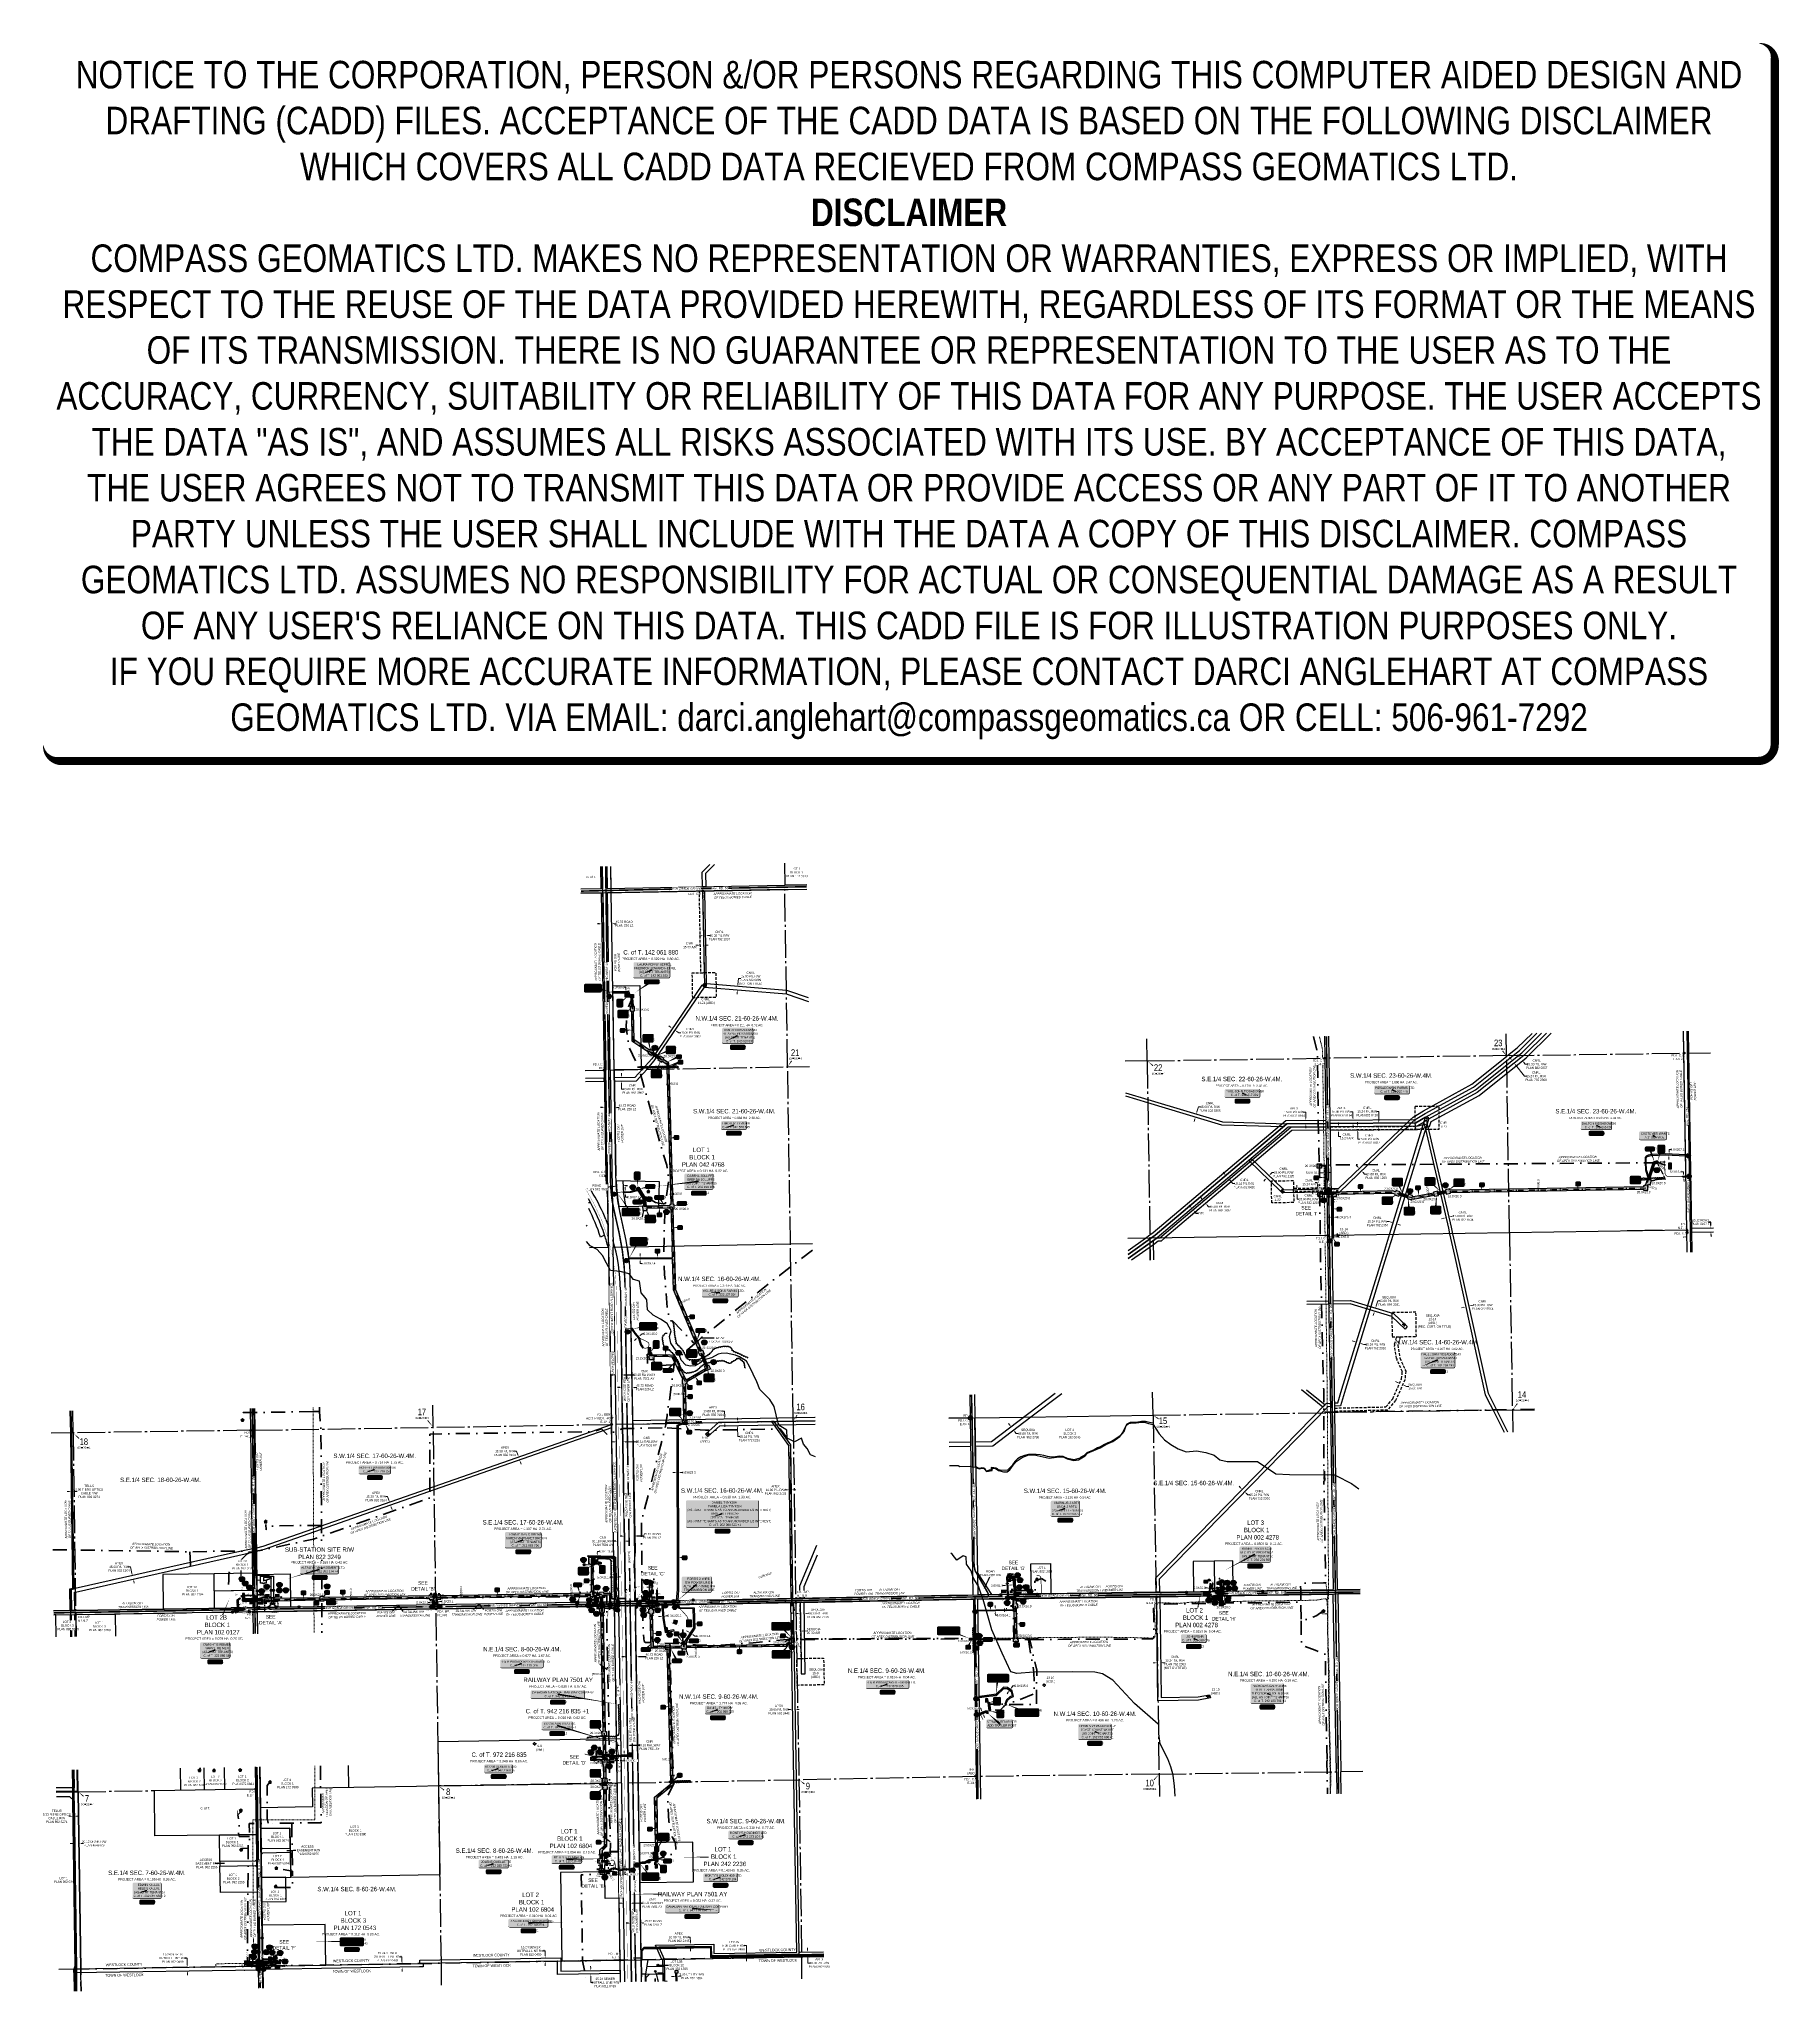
# Model space of a CAD drawing. Extents: x 72365 to 80261, y 6000112 to 6008999.
import ezdxf
from ezdxf.enums import TextEntityAlignment as Align

# ---------------------------------------------------------------- set-up
doc = ezdxf.new("R2010")
doc.units = 0
doc.header["$LTSCALE"] = 5
doc.header["$PDSIZE"] = 2.5
for name, pattern in [('0', [1, 1, 0]), ('BORDER', [44.45, 12.7, -6.35, 12.7, -6.35, 0, -6.35]), ('COOP2', [10, 5, -1, 0, -1, 0, -1, 0, -1, 0, -1]), ('DASHDOT', [25.4, 12.7, -6.35, 0, -6.35]), ('DASHED2', [9.525, 6.35, -3.175]), ('DASHED3', [0.75, 0.5, -0.25]), ('foc-ABD', [1, 0.5, -0.5]), ('foc-ACCESSROAD', [3.75, 2.5, -1.25]), ('foc-FLOWLINE', [3.75, 2.5, -1.25]), ('foc-QUARTERLINE', [33, 25, -3, 2, -3]), ('foc-TIELINE', [1.875, 1.25, -0.625]), ('HIDDEN', [9.525, 6.35, -3.175]), ('HIDDENX3', [11.25, 10, -1.25]), ('POWERLINE5', [7.8, 2.4, -0.6, 0.6, -0.6, 0.6, -0.6, 2.4]), ('UG_PIPE', [1.875, 1.25, -0.625])]:
    doc.linetypes.add(name, pattern=pattern)
doc.layers.get('Defpoints').update_dxf_attribs({"color": 9})
for name, color, linetype in [('10', 1, 'Continuous'), ('35', 37, 'Continuous'), ('AB_SEC_N83UTMz11', 7, 'Continuous'), ('AS-FENCE', 48, 'foc-FENCE'), ('AS-OWNER', 7, 'Continuous'), ('AS-PIPE-UG', 44, 'UG_PIPE'), ('AS-POWER', 104, 'foc-POWER'), ('AS-POWER-EXISTING', 72, 'POWERLINE5'), ('AS-POWER-EXISTING-PP', 72, 'Continuous'), ('AS-POWER-EXISTING-PP-1000', 72, 'Continuous'), ('AS-POWER-T', 104, 'Continuous'), ('AS-POWER-T-1000', 104, 'Continuous'), ('AS-RAILWAY', 13, 'TRACKS'), ('AS-RESIDENCE', 14, 'Continuous'), ('AS-ROADS', 254, 'Continuous'), ('AS-Sewer Storm', 142, 'HIDDENX3'), ('AS-SYMBOL', 7, 'Continuous'), ('AS-SYMBOL-1000', 7, 'Continuous'), ('AS-TELEPHONE', 224, 'foc-TEL'), ('AS-TELEPHONE-T', 224, 'Continuous'), ('AS-TELEPHONE-T-1000', 224, 'Continuous'), ('C-RW', 13, 'Continuous'), ('C-SYMBOL', 7, 'Continuous'), ('CG-NOTES', 7, 'Continuous'), ('CG-NOTES-1000', 7, 'Continuous'), ('DETAIL-T', 7, 'Continuous'), ('F-AR', 190, 'foc-ACCESSROAD'), ('F-EZE', 190, 'foc-FLOWLINE'), ('F-RW', 190, 'Continuous'), ('F-WS', 190, 'foc-ACCESSROAD'), ('F-WS-S', 8, 'Continuous'), ('L-33', 7, 'Continuous'), ('L-33-1000', 7, 'Continuous'), ('L-AREAREQUIRED', 7, 'Continuous'), ('L-MON', 1, 'Continuous'), ('L-MON-1000', 1, 'Continuous'), ('L-MON-T', 1, 'Continuous'), ('L-MON-T-1000', 1, 'Continuous'), ('L-QSEC', 8, 'foc-QUARTERLINE'), ('L-QSEC-1000', 8, 'foc-QUARTERLINE'), ('L-ROAD-T', 7, 'Continuous'), ('L-ROAD-T-1000', 7, 'Continuous'), ('L-SEC', 7, 'Continuous'), ('L-SECLBL', 7, 'Continuous'), ('L-TITLEDB', 4, 'Continuous'), ('L-TITLEDB-T', 4, 'Continuous'), ('L-TITLEDB-T-1000', 4, 'Continuous'), ('P-APEX RECON PAY ITEMS', 240, 'Continuous'), ('P-APEX RECON PAY ITEMS-1000', 240, 'Continuous'), ('P-APEX RECON-10m BUFFER', 51, 'COOP2'), ('P-APEX RECON-LINE LIST', 240, 'Continuous'), ('P-APEX RECON-URBAN', 30, 'COOP2'), ('P-APEX RECON-WORK AREA', 104, 'Continuous'), ('P-BUFFER-PURPLE', 187, 'foc-TIELINE'), ('P-BUFFER-PURPLE-T', 187, 'Continuous'), ('P-CROSSINGS', 250, 'Continuous'), ('P-CROSSINGS-1000', 250, 'Continuous'), ('T-BUSH', 110, '0'), ('T-BUSH-1000', 110, '0'), ('T-BUSH-T-1000', 110, 'Continuous'), ('T-CREEK', 160, 'Continuous')]:
    doc.layers.add(name, color=color, linetype=linetype)
for name, color, linetype, lineweight, true_color in [('AS-BOUNDARY', 7, 'BORDER', 60, 0xcc33ff), ('AS-FIBRE-OPTIC', 7, 'foc-FIBREOP', 9, 0xff9c38), ('AS-FIBRE-OPTIC-1000', 7, 'foc-FIBREOP', 9, 0xff9c38), ('AS-STRUCTURE', 7, 'Continuous', 30, 0x595959), ('AS-WATER PIPE', 7, 'foc-WATER', 9, 0x8ac4ff)]:
    doc.layers.add(name, color=color, linetype=linetype, lineweight=lineweight, true_color=true_color)
for name, color, linetype, lineweight in [('AS-GENERAL', 48, 'Continuous', 18), ('AS-RECON EXISTING', 151, 'DASHDOT', 40), ('C-RW-T', 13, 'Continuous', 9), ('EXISTING PIPE ABD', 113, 'foc-ABD', 13), ('F-AR-T', 190, 'Continuous', 9), ('F-RW-T', 190, 'Continuous', 9), ('F-WS-T', 190, 'Continuous', 9), ('F-WS-T-1000', 190, 'Continuous', 9), ('P-APEX RECON-TWS-T', 104, 'Continuous', 9), ('P-APEX RECON-TWS-T-1000', 104, 'Continuous', 9), ('T-TEXT', 48, 'Continuous', 18), ('T-TEXT-1000', 48, 'Continuous', 18)]:
    doc.layers.add(name, color=color, linetype=linetype, lineweight=lineweight)
for name, color, linetype, true_color in [('AS-RECON EXISTING-T', 7, 'Continuous', 0x7abdff), ('AS-RECON EXISTING-T-1000', 7, 'Continuous', 0x7abdff), ('AS-STRUCTURE-H', 7, 'Continuous', 0xa8a8a8), ('P-APEX RECON-TO BE BRUSHED-H', 7, 'Continuous', 0xafe19b), ('P-APEX RECON-TO BE DRILLED-H', 7, 'Continuous', 0xffafe1)]:
    doc.layers.add(name, color=color, linetype=linetype, true_color=true_color)
doc.layers.add('DISCLAIMER', color=7, linetype='Continuous', plot=False)
doc.styles.add('1.8', font='ARIALN.TTF', dxfattribs={"height": 2})
doc.styles.add('100L', font='ARIALN.TTF', dxfattribs={"height": 2})
doc.styles.add('175L', font='ARIALN.TTF', dxfattribs={"height": 20})
doc.styles.add('240', font='ARIALN.TTF', dxfattribs={"height": 30})
doc.styles.add('80', font='ARIALN.TTF', dxfattribs={"height": 10})
doc.styles.add('80CG', font='ARIALN.TTF', dxfattribs={"height": 10})
doc.styles.add('80L', font='ARIALN.TTF', dxfattribs={"height": 10})
doc.styles.add('80LS', font='ARIALNI.TTF', dxfattribs={"height": 10})
doc.styles.add('Crossing', font='ARIALN.TTF', dxfattribs={"height": 10})
doc.styles.add('foc-LtypeFont', font='ARIALN.TTF', dxfattribs={"height": 7.35})
doc.styles.add('SIMPLEX', font='ARIALN.TTF')
doc.linetypes.add('foc-FENCE', pattern='A,10,-1,["X",foc-LtypeFont,S=0.2,R=0,X=-0.625,Y=-0.75],-1.24', length=12.24)
doc.linetypes.add('foc-FIBREOP', pattern='A,10,-1,["FO",foc-LtypeFont,S=0.2,R=0,X=-0.5,Y=-0.75],-2.75', length=13.75)
doc.linetypes.add('foc-POWER', pattern='A,6,-1,["P",foc-LtypeFont,S=0.2,R=0,X=-0.625,Y=-0.75],-1.24,4', length=12.24)
doc.linetypes.add('foc-TEL', pattern='A,2,-1,["T",foc-LtypeFont,S=0.2,R=0,X=-0.425,Y=-0.75],-1.24,8', length=12.24)
doc.linetypes.add('foc-TEL-NOLINE', pattern='A,0,-2,["T",foc-LtypeFont,S=0.2,R=0,X=-0.425,Y=-0.75],-10.24', length=12.24)
doc.linetypes.add('foc-WATER', pattern='A,10,-1,["W",foc-LtypeFont,S=0.2,R=0,X=-0.425,Y=-0.75],-2', length=13)
doc.linetypes.add('TRACKS', pattern='A,3.81,[130,ltypeshp1.shx,S=6.35,R=0,X=0,Y=0],3.81', length=7.62)
doc.dimstyles.new('Compass 1 000', dxfattribs={"dimtxt": 1.8, "dimasz": 2, "dimexe": 0.2, "dimexo": 0.0625, "dimgap": 0.5, "dimtad": 0, "dimtih": 1, "dimtoh": 1, "dimzin": 0, "dimdsep": 46, "dimtxsty": '1.8', "dimcen": 0.1, "dimse1": 1, "dimse2": 1, "dimclrd": 256, "dimclrt": 256, "dimaunit": 1, "dimadec": 4, "dimazin": 0, "dimtfac": 0.06, "dimtofl": 0, "dimtmove": 0, "dimatfit": 0, "dimfxl": 0.2, "dimtolj": 1, "dimtzin": 0, "dimlwd": -1, "dimarcsym": 0})
doc.dimstyles.new('Compass 5 000', dxfattribs={"dimscale": 5, "dimtxt": 9, "dimasz": 2, "dimexe": 0.2, "dimexo": 0.0625, "dimgap": 0.5, "dimtad": 0, "dimtih": 1, "dimtoh": 1, "dimzin": 0, "dimdsep": 46, "dimtxsty": '80CG', "dimcen": 0.1, "dimse1": 1, "dimse2": 1, "dimclrd": 256, "dimclrt": 256, "dimaunit": 1, "dimadec": 4, "dimazin": 0, "dimtfac": 0.06, "dimtofl": 0, "dimtmove": 0, "dimatfit": 1, "dimfxl": 0.2, "dimtolj": 1, "dimtzin": 0, "dimlwd": -1, "dimarcsym": 0})

# ---------------------------------------------------------------- blocks, each defined once
blk = doc.blocks.new('L-SECLBL')
at = {"layer": '10', "color": 7}
for p, q in [((-5.1, -27.8), (-12.3, -27.8)), ((20.7, -27.8), (13.5, -27.8))]:
    blk.add_line(p, q, dxfattribs=at)
at = {"layer": '10', "color": 2, "style": 'SIMPLEX'}
blk.add_attdef('SEC', text='', height=30, dxfattribs=at).set_placement((0, 0), align=Align.MIDDLE)
at = {"layer": '10', "color": 5, "style": '80L'}
blk.add_attdef('TWP', text='', height=9.5, dxfattribs=at).set_placement((-14.4, -27.4), align=Align.MIDDLE_RIGHT)
blk.add_attdef('RGE', text='', height=9.5, dxfattribs=at).set_placement((3.6, -27.4), align=Align.MIDDLE_CENTER)
blk.add_attdef('MER', text='', height=9.5, dxfattribs=at).set_placement((23.2, -27.4), align=Align.MIDDLE_LEFT)
blk = doc.blocks.new('*D367')
at = {"layer": 'C-RW-T', "transparency": 16777216}
for p, q in [((73946.3, 6002382.9), (73936.3, 6002382.9)), ((73951.8, 6002367.2), (73946.3, 6002382.9)), ((73963.4, 6002334.1), (73966.7, 6002324.7))]:
    blk.add_line(p, q, dxfattribs=at)
for points in [[(73953.4, 6002367.7), (73950.2, 6002366.6), (73955.1, 6002357.7)], [(73964.9, 6002334.7), (73961.8, 6002333.6), (73960.1, 6002343.6)]]:
    blk.add_solid(points, dxfattribs=at)
at = {"layer": 'Defpoints', "color": 0, "transparency": 16777216}
for p in [(73951.1, 6002356.3), (73955.1, 6002357.7), (73956, 6002342.2)]:
    blk.add_point(p, dxfattribs=at)
at = {"layer": 'C-RW-T', "transparency": 16777216, "insert": (73894.1, 6002382.9), "char_height": 10, "attachment_point": 5, "style": '80CG'}
blk.add_mtext('\\A1;APEX\\P15.00 P/L R/W\\PPLAN 832 0164', dxfattribs=at)
blk = doc.blocks.new('*D368')
at = {"layer": 'C-RW-T', "transparency": 16777216}
for p, q in [((74531.9, 6002588.4), (74521.9, 6002588.4)), ((74537.6, 6002572.1), (74531.9, 6002588.4)), ((74549.2, 6002539), (74552.5, 6002529.6))]:
    blk.add_line(p, q, dxfattribs=at)
for points in [[(74539.2, 6002572.6), (74536.1, 6002571.5), (74540.9, 6002562.6)], [(74550.8, 6002539.6), (74547.6, 6002538.5), (74545.9, 6002548.5)]]:
    blk.add_solid(points, dxfattribs=at)
at = {"layer": 'Defpoints', "color": 0, "transparency": 16777216}
for p in [(74540.9, 6002562.6), (74582.7, 6002577.2), (74587.7, 6002563.1)]:
    blk.add_point(p, dxfattribs=at)
at = {"layer": 'C-RW-T', "transparency": 16777216, "insert": (74479.7, 6002588.4), "char_height": 10, "attachment_point": 5, "style": '80CG'}
blk.add_mtext('\\A1;APEX\\P15.00 P/L R/W\\PPLAN 832 0164', dxfattribs=at)
blk = doc.blocks.new('*D369')
at = {"layer": 'C-RW-T', "transparency": 16777216}
for p, q in [((75476.3, 6002770.9), (75466.3, 6002770.9)), ((75476.8, 6002744.8), (75476.3, 6002770.9)), ((75477.4, 6002709.7), (75477.6, 6002699.7))]:
    blk.add_line(p, q, dxfattribs=at)
for points in [[(75478.5, 6002744.8), (75475.1, 6002744.7), (75477, 6002734.8)], [(75479.1, 6002709.7), (75475.8, 6002709.6), (75477.3, 6002719.6)]]:
    blk.add_solid(points, dxfattribs=at)
at = {"layer": 'Defpoints', "color": 0, "transparency": 16777216}
for p in [(75477, 6002734.8), (75382.5, 6002733.1), (75382.7, 6002717.9)]:
    blk.add_point(p, dxfattribs=at)
at = {"layer": 'C-RW-T', "transparency": 16777216, "insert": (75424.1, 6002770.9), "char_height": 10, "attachment_point": 5, "style": '80CG'}
blk.add_mtext('\\A1;APEX\\P15.00 P/L R/W\\PPLAN 832 0164', dxfattribs=at)
blk = doc.blocks.new('*D370')
at = {"layer": 'Defpoints', "color": 0, "transparency": 16777216}
for p in [(75535.2, 6002705.5), (75557.1, 6002721.1), (75557.3, 6002705.9)]:
    blk.add_point(p, dxfattribs=at)
at = {"layer": 'F-RW-T', "transparency": 16777216}
for p, q in [((75534.8, 6002730.7), (75534.6, 6002740.7)), ((75535.4, 6002695.5), (75536.1, 6002655.1)), ((75536.1, 6002655.1), (75546.1, 6002655.1))]:
    blk.add_line(p, q, dxfattribs=at)
for points in [[(75536.4, 6002730.8), (75533.1, 6002730.7), (75534.9, 6002720.7)], [(75537.1, 6002695.5), (75533.7, 6002695.5), (75535.2, 6002705.5)]]:
    blk.add_solid(points, dxfattribs=at)
at = {"layer": 'F-RW-T', "transparency": 16777216, "insert": (75588.4, 6002655.1), "char_height": 10, "attachment_point": 5, "style": '80CG'}
blk.add_mtext('\\A1;CNRL\\P15.24 P/L R/W\\PPLAN 772 0225', dxfattribs=at)
blk = doc.blocks.new('*D371')
at = {"layer": 'C-RW-T', "transparency": 16777216}
for p, q in [((75759.5, 6002413.1), (75749.5, 6002412.9)), ((75789.5, 6002413.5), (75799.5, 6002413.6))]:
    blk.add_line(p, q, dxfattribs=at)
for points in [[(75759.5, 6002414.7), (75759.6, 6002411.4), (75769.5, 6002413.2)], [(75789.5, 6002415.2), (75789.6, 6002411.8), (75779.5, 6002413.3)]]:
    blk.add_solid(points, dxfattribs=at)
at = {"layer": 'Defpoints', "color": 0, "transparency": 16777216}
for p in [(75769.5, 6002414.8), (75769.5, 6002413.2), (75779.5, 6002414.9)]:
    blk.add_point(p, dxfattribs=at)
at = {"layer": 'C-RW-T', "transparency": 16777216, "insert": (75707.3, 6002412.9), "char_height": 10, "attachment_point": 5, "style": '80CG'}
blk.add_mtext('\\A1;APEX\\P10.00 P/L R/W\\PPLAN 892 2445', dxfattribs=at)
blk = doc.blocks.new('*D372')
at = {"layer": 'C-RW-T', "transparency": 16777216}
for p, q in [((75775.2, 6001415.8), (75765.2, 6001415.6)), ((75805.2, 6001416.3), (75815.2, 6001416.4))]:
    blk.add_line(p, q, dxfattribs=at)
for points in [[(75775.2, 6001417.4), (75775.3, 6001414.1), (75785.2, 6001415.9)], [(75805.2, 6001417.9), (75805.3, 6001414.6), (75795.2, 6001416.1)]]:
    blk.add_solid(points, dxfattribs=at)
at = {"layer": 'Defpoints', "color": 0, "transparency": 16777216}
for p in [(75785.1, 6001424.3), (75785.2, 6001415.9), (75795.1, 6001424.4)]:
    blk.add_point(p, dxfattribs=at)
at = {"layer": 'C-RW-T', "transparency": 16777216, "insert": (75723, 6001415.6), "char_height": 10, "attachment_point": 5, "style": '80CG'}
blk.add_mtext('\\A1;APEX\\P10.00 P/L R/W\\PPLAN 892 2445', dxfattribs=at)
blk = doc.blocks.new('*D373')
at = {"layer": 'Defpoints', "color": 0, "transparency": 16777216}
for p in [(75076, 6001656.6), (75032.1, 6001539.5), (75077.8, 6001540.1)]:
    blk.add_point(p, dxfattribs=at)
at = {"layer": 'L-TITLEDB-T', "transparency": 16777216}
for p, q in [((75020.4, 6001655.8), (75010.4, 6001655.6)), ((75086, 6001656.8), (75120.2, 6001657.3))]:
    blk.add_line(p, q, dxfattribs=at)
for points in [[(75020.3, 6001657.4), (75020.4, 6001654.1), (75030.4, 6001655.9)], [(75086, 6001658.4), (75086.1, 6001655.1), (75076, 6001656.6)]]:
    blk.add_solid(points, dxfattribs=at)
at = {"layer": 'L-TITLEDB-T', "transparency": 16777216, "insert": (75156.5, 6001657.3), "char_height": 10, "attachment_point": 5, "style": '80CG'}
blk.add_mtext('\\A1;45.72 ROAD\\PPLAN 226 LZ', dxfattribs=at)
blk = doc.blocks.new('*D374')
at = {"layer": 'Defpoints', "color": 0, "transparency": 16777216}
for p in [(75021.5, 6002213.3), (75067.2, 6002214), (75067.4, 6002203.6)]:
    blk.add_point(p, dxfattribs=at)
at = {"layer": 'L-TITLEDB-T', "transparency": 16777216}
for p, q in [((75011.7, 6002202.8), (75001.7, 6002202.6)), ((75077.4, 6002203.8), (75110.9, 6002204.3))]:
    blk.add_line(p, q, dxfattribs=at)
for points in [[(75011.7, 6002204.5), (75011.7, 6002201.1), (75021.7, 6002202.9)], [(75077.4, 6002205.5), (75077.4, 6002202.1), (75067.4, 6002203.6)]]:
    blk.add_solid(points, dxfattribs=at)
at = {"layer": 'L-TITLEDB-T', "transparency": 16777216, "insert": (75147.2, 6002204.3), "char_height": 10, "attachment_point": 5, "style": '80CG'}
blk.add_mtext('\\A1;45.72 ROAD\\PPLAN 226 LZ', dxfattribs=at)
blk = doc.blocks.new('*D375')
at = {"layer": 'Defpoints', "color": 0, "transparency": 16777216}
blk.add_point((75049.3, 6000452.9), dxfattribs=at)
at = {"layer": 'L-TITLEDB-T', "transparency": 16777216}
for p, q in [((75039.4, 6000446.1), (75029.4, 6000445.9)), ((75105.1, 6000447.1), (75115.1, 6000447.3))]:
    blk.add_line(p, q, dxfattribs=at)
for points in [[(75039.3, 6000447.8), (75039.4, 6000444.4), (75049.4, 6000446.2)], [(75105, 6000448.8), (75105.1, 6000445.4), (75095.1, 6000446.9)]]:
    blk.add_solid(points, dxfattribs=at)
at = {"layer": 'L-TITLEDB-T', "transparency": 16777216, "insert": (75151.4, 6000447.3), "char_height": 10, "attachment_point": 5, "style": '80CG', "bg_fill": 3, "box_fill_scale": 1.1, "bg_fill_color": 256, "bg_fill_true_color": 13158600, "bg_fill_transparency": 0}
blk.add_mtext('\\A1;45.72 ROAD\\PPLAN 226 LZ', dxfattribs=at)
at = {"layer": 'Defpoints', "color": 0, "transparency": 16777216}
for p in [(75095, 6000453.6), (75095.1, 6000446.9)]:
    blk.add_point(p, dxfattribs=at)
blk = doc.blocks.new('*D376')
at = {"layer": 'Defpoints', "color": 0, "transparency": 16777216}
for p in [(74985, 6002603.6), (75014.7, 6002631.4), (75015.2, 6002604.1)]:
    blk.add_point(p, dxfattribs=at)
at = {"layer": 'L-TITLEDB-T', "transparency": 16777216}
for p, q in [((74974.6, 6002630.7), (74964.6, 6002630.5)), ((75024.7, 6002631.5), (75079.1, 6002632.4))]:
    blk.add_line(p, q, dxfattribs=at)
for points in [[(74974.6, 6002632.4), (74974.6, 6002629), (74984.6, 6002630.9)], [(75024.7, 6002633.2), (75024.8, 6002629.9), (75014.7, 6002631.4)]]:
    blk.add_solid(points, dxfattribs=at)
at = {"layer": 'L-TITLEDB-T', "transparency": 16777216, "insert": (75123, 6002632.4), "char_height": 10, "attachment_point": 5, "style": '80CG'}
blk.add_mtext('\\A1;CNR\\P30.18 RAILWAY\\PPLAN 7501 AY', dxfattribs=at)
blk = doc.blocks.new('*D377')
at = {"layer": 'Defpoints', "color": 0, "transparency": 16777216}
for p in [(75036.5, 6001253.5), (75007.3, 6001192.9), (75037.4, 6001193.4)]:
    blk.add_point(p, dxfattribs=at)
at = {"layer": 'L-TITLEDB-T', "transparency": 16777216}
for p, q in [((74996.3, 6001252.9), (74986.3, 6001252.7)), ((75046.5, 6001253.7), (75091.4, 6001254.4))]:
    blk.add_line(p, q, dxfattribs=at)
for points in [[(74996.3, 6001254.5), (74996.3, 6001251.2), (75006.3, 6001253)], [(75046.4, 6001255.3), (75046.5, 6001252), (75036.5, 6001253.5)]]:
    blk.add_solid(points, dxfattribs=at)
at = {"layer": 'L-TITLEDB-T', "transparency": 16777216, "insert": (75135.3, 6001254.4), "char_height": 10, "attachment_point": 5, "style": '80CG'}
blk.add_mtext('\\A1;CNR\\P30.18 RAILWAY\\PPLAN 7501 AY', dxfattribs=at)
blk = doc.blocks.new('*D378')
at = {"layer": 'Defpoints', "color": 0, "transparency": 16777216}
for p in [(75017.9, 6000527.7), (75047.9, 6000536.8), (75048, 6000528.2)]:
    blk.add_point(p, dxfattribs=at)
at = {"layer": 'L-TITLEDB-T', "transparency": 16777216}
for p, q in [((75007.8, 6000536.2), (74997.8, 6000536)), ((75057.9, 6000537), (75103.9, 6000537.8))]:
    blk.add_line(p, q, dxfattribs=at)
for points in [[(75007.7, 6000537.9), (75007.8, 6000534.5), (75017.8, 6000536.4)], [(75057.9, 6000538.7), (75057.9, 6000535.3), (75047.9, 6000536.8)]]:
    blk.add_solid(points, dxfattribs=at)
at = {"layer": 'L-TITLEDB-T', "transparency": 16777216, "insert": (75147.8, 6000537.8), "char_height": 10, "attachment_point": 5, "style": '80CG'}
blk.add_mtext('\\A1;CNR\\P30.18 RAILWAY\\PPLAN 7501 AY', dxfattribs=at)
blk = doc.blocks.new('*D379')
at = {"layer": 'Defpoints', "color": 0, "transparency": 16777216}
for p in [(75819.8, 6001861), (75837.8, 6001861.3), (75837.9, 6001852.4)]:
    blk.add_point(p, dxfattribs=at)
at = {"layer": 'F-RW-T', "transparency": 16777216}
for p, q in [((75810, 6001851.9), (75800, 6001851.8)), ((75847.9, 6001852.5), (75857.9, 6001852.7))]:
    blk.add_line(p, q, dxfattribs=at)
for points in [[(75809.9, 6001853.6), (75810, 6001850.3), (75820, 6001852.1)], [(75847.9, 6001854.2), (75848, 6001850.9), (75837.9, 6001852.4)]]:
    blk.add_solid(points, dxfattribs=at)
at = {"layer": 'F-RW-T', "transparency": 16777216, "insert": (75900.2, 6001852.7), "char_height": 10, "attachment_point": 5, "style": '80CG'}
blk.add_mtext('\\A1;SEQUOIA\\P18.00 P/L R/W\\PPLAN 952 2736', dxfattribs=at)
blk = doc.blocks.new('*D380')
at = {"layer": 'Defpoints', "color": 0, "transparency": 16777216}
for p in [(75255.4, 6000204.7), (75258.5, 6000204.8), (75258.5, 6000204.7)]:
    blk.add_point(p, dxfattribs=at)
at = {"layer": 'F-RW-T', "transparency": 16777216}
for p, q in [((75245.4, 6000204.6), (75235.4, 6000204.5)), ((75268.5, 6000205), (75278.5, 6000205.1))]:
    blk.add_line(p, q, dxfattribs=at)
for points in [[(75245.4, 6000206.3), (75245.5, 6000203), (75255.4, 6000204.8)], [(75268.5, 6000206.7), (75268.5, 6000203.3), (75258.5, 6000204.8)]]:
    blk.add_solid(points, dxfattribs=at)
at = {"layer": 'F-RW-T', "transparency": 16777216, "insert": (75327.5, 6000205.1), "char_height": 10, "attachment_point": 5, "style": '80CG'}
blk.add_mtext('\\A1;3.05 UTILITY R/W\\PPLAN 782 1664', dxfattribs=at)
blk = doc.blocks.new('*D381')
at = {"layer": 'Defpoints', "color": 0, "transparency": 16777216}
for p in [(75514.7, 6000297.6), (75514.8, 6000292.6), (75575.8, 6000298.7)]:
    blk.add_point(p, dxfattribs=at)
at = {"layer": 'F-RW-T', "transparency": 16777216}
for p, q in [((75574.9, 6000343.9), (75564.9, 6000343.9)), ((75575.6, 6000308.7), (75574.9, 6000343.9)), ((75576, 6000283.7), (75576.2, 6000273.7))]:
    blk.add_line(p, q, dxfattribs=at)
for points in [[(75577.2, 6000308.7), (75573.9, 6000308.6), (75575.8, 6000298.7)], [(75577.7, 6000283.7), (75574.4, 6000283.6), (75575.9, 6000293.7)]]:
    blk.add_solid(points, dxfattribs=at)
at = {"layer": 'F-RW-T', "transparency": 16777216, "insert": (75518.5, 6000343.9), "char_height": 10, "attachment_point": 5, "style": '80CG'}
blk.add_mtext('\\A1;TELUS\\P5.00 CABLE R/W\\PPLAN 952 2489', dxfattribs=at)
blk = doc.blocks.new('*D382')
at = {"layer": 'C-RW-T', "transparency": 16777216}
for p, q in [((75320.3, 6000382.3), (75310.3, 6000382.3)), ((75320.7, 6000359), (75320.3, 6000382.3)), ((75321.2, 6000329.1), (75321.4, 6000319.1))]:
    blk.add_line(p, q, dxfattribs=at)
for points in [[(75322.4, 6000359.1), (75319, 6000359), (75320.9, 6000349)], [(75322.9, 6000329.1), (75319.6, 6000329), (75321, 6000339.1)]]:
    blk.add_solid(points, dxfattribs=at)
at = {"layer": 'Defpoints', "color": 0, "transparency": 16777216}
for p in [(75320.8, 6000349), (75320.9, 6000349), (75321, 6000339.1)]:
    blk.add_point(p, dxfattribs=at)
at = {"layer": 'C-RW-T', "transparency": 16777216, "insert": (75268, 6000382.3), "char_height": 10, "attachment_point": 5, "style": '80CG'}
blk.add_mtext('\\A1;APEX\\P10.00 P/L R/W\\PPLAN 892 2445', dxfattribs=at)
blk = doc.blocks.new('*D383')
at = {"layer": 'Defpoints', "color": 0, "transparency": 16777216}
for p in [(74627.6, 6000287.2), (74627.9, 6000272), (74661.8, 6000287.8)]:
    blk.add_point(p, dxfattribs=at)
at = {"layer": 'F-RW-T', "transparency": 16777216}
for p, q in [((74661.3, 6000320.2), (74651.3, 6000320.2)), ((74661.7, 6000297.8), (74661.3, 6000320.2)), ((74662.3, 6000262.5), (74662.5, 6000252.5))]:
    blk.add_line(p, q, dxfattribs=at)
for points in [[(74663.3, 6000297.8), (74660, 6000297.7), (74661.8, 6000287.8)], [(74663.9, 6000262.6), (74660.6, 6000262.5), (74662.1, 6000272.5)]]:
    blk.add_solid(points, dxfattribs=at)
at = {"layer": 'F-RW-T', "transparency": 16777216, "insert": (74596.3, 6000320.2), "char_height": 10, "attachment_point": 5, "style": '80CG'}
blk.add_mtext('\\A1;15.24 SEWER\\POUTFALL LINE R/W\\PPLAN 812 0489', dxfattribs=at)
blk = doc.blocks.new('*D384')
at = {"layer": 'C-RW-T', "transparency": 16777216}
for p, q in [((75853, 6000323.7), (75852.9, 6000333.7)), ((75853.6, 6000293.7), (75854.1, 6000265)), ((75854.1, 6000265), (75864.1, 6000265))]:
    blk.add_line(p, q, dxfattribs=at)
for points in [[(75854.7, 6000323.7), (75851.4, 6000323.6), (75853.2, 6000313.7)], [(75855.2, 6000293.7), (75851.9, 6000293.7), (75853.4, 6000303.7)]]:
    blk.add_solid(points, dxfattribs=at)
at = {"layer": 'Defpoints', "color": 0, "transparency": 16777216}
for p in [(75853.2, 6000313.7), (75899, 6000314.5), (75899.2, 6000304.5)]:
    blk.add_point(p, dxfattribs=at)
at = {"layer": 'C-RW-T', "transparency": 16777216, "insert": (75906.3, 6000265), "char_height": 10, "attachment_point": 5, "style": '80CG'}
blk.add_mtext('\\A1;APEX\\P10.00 P/L R/W\\PPLAN 092 9886', dxfattribs=at)
blk = doc.blocks.new('*D385')
at = {"layer": 'Defpoints', "color": 0, "transparency": 16777216}
for p in [(75801.7, 6001761.2), (75821.2, 6001772.2), (75821.4, 6001761.5)]:
    blk.add_point(p, dxfattribs=at)
at = {"layer": 'F-AR-T', "transparency": 16777216}
for p, q in [((75791.5, 6001771.8), (75781.6, 6001771.6)), ((75831.2, 6001772.4), (75851.9, 6001772.7))]:
    blk.add_line(p, q, dxfattribs=at)
for points in [[(75791.5, 6001773.4), (75791.6, 6001770.1), (75801.5, 6001771.9)], [(75831.2, 6001774.1), (75831.2, 6001770.7), (75821.2, 6001772.2)]]:
    blk.add_solid(points, dxfattribs=at)
at = {"layer": 'F-AR-T', "transparency": 16777216, "insert": (75880.2, 6001772.7), "char_height": 10, "attachment_point": 5, "style": '80CG'}
blk.add_mtext('\\A1;SEQUOIA\\P20.00 A/R', dxfattribs=at)
blk = doc.blocks.new('GABD')
for p, q in [((-0.8, 0), (-1.6, 0)), ((0, 0.8), (0, 1.6)), ((1.6, 0), (0.8, 0)), ((0, -0.8), (0, -1.6))]:
    blk.add_line(p, q)
blk.add_circle((0, 0), 0.8)
blk = doc.blocks.new('*D391')
at = {"layer": 'Defpoints', "color": 0, "transparency": 16777216}
for p in [(74991.9, 6002180.3), (74992.2, 6002159.8), (75022.4, 6002160.3)]:
    blk.add_point(p, dxfattribs=at)
at = {"layer": 'L-TITLEDB-T', "transparency": 16777216}
for p, q in [((74981.9, 6002180.2), (74967.8, 6002179.9)), ((75032.1, 6002181), (75042.1, 6002181.1))]:
    blk.add_line(p, q, dxfattribs=at)
for points in [[(74981.9, 6002181.8), (74981.9, 6002178.5), (74991.9, 6002180.3)], [(75032, 6002182.7), (75032.1, 6002179.3), (75022.1, 6002180.8)]]:
    blk.add_solid(points, dxfattribs=at)
at = {"layer": 'L-TITLEDB-T', "transparency": 16777216, "insert": (74923.9, 6002179.9), "char_height": 10, "attachment_point": 5, "style": '80CG'}
blk.add_mtext('\\A1;CNR\\P30.18 RAILWAY\\PPLAN 7501 AY', dxfattribs=at)
blk = doc.blocks.new('res_occ')
for points in [[(0.1, 0.9), (-1.3, -0.4), (1.5, -0.4)], [(-0.9, -1.4), (1.1, -1.4), (1.1, -0.4), (-0.9, -0.4)]]:
    blk.add_hatch(color=14).paths.add_polyline_path(points)
at = {"color": 14}
for points in [[(0.1, 0.9), (-1.3, -0.4), (1.5, -0.4)], [(-0.9, -1.4), (1.1, -1.4), (1.1, -0.4), (-0.9, -0.4)]]:
    blk.add_lwpolyline(points, close=True, dxfattribs=at)
blk = doc.blocks.new('*D396')
at = {"layer": 'Defpoints', "color": 0, "transparency": 16777216}
for p in [(74846.3, 6000230), (74846.6, 6000214.8), (74868.5, 6000230.4)]:
    blk.add_point(p, dxfattribs=at)
at = {"layer": 'F-RW-T', "transparency": 16777216}
for p, q in [((74868.3, 6000240.4), (74868.2, 6000250.4)), ((74868.9, 6000205.2), (74869.4, 6000176.5)), ((74869.4, 6000176.5), (74879.4, 6000176.5))]:
    blk.add_line(p, q, dxfattribs=at)
for points in [[(74870, 6000240.4), (74866.7, 6000240.4), (74868.5, 6000230.4)], [(74870.6, 6000205.2), (74867.3, 6000205.2), (74868.8, 6000215.2)]]:
    blk.add_solid(points, dxfattribs=at)
at = {"layer": 'F-RW-T', "transparency": 16777216, "insert": (74934.4, 6000176.5), "char_height": 10, "attachment_point": 5, "style": '80CG'}
blk.add_mtext('\\A1;15.24 SEWER\\POUTFALL LINE R/W\\PPLAN 812 0489', dxfattribs=at)
blk = doc.blocks.new('*D397')
at = {"layer": 'Defpoints', "color": 0, "transparency": 16777216}
for p in [(75008.6, 6003008.4), (75054.3, 6003009.1), (75056.3, 6002878.5)]:
    blk.add_point(p, dxfattribs=at)
at = {"layer": 'L-TITLEDB-T', "transparency": 16777216}
for p, q in [((75000.6, 6002877.6), (74990.6, 6002877.5)), ((75066.3, 6002878.6), (75077.8, 6002878.8))]:
    blk.add_line(p, q, dxfattribs=at)
for points in [[(75000.5, 6002879.3), (75000.6, 6002876), (75010.6, 6002877.8)], [(75066.2, 6002880.3), (75066.3, 6002877), (75056.3, 6002878.5)]]:
    blk.add_solid(points, dxfattribs=at)
at = {"layer": 'L-TITLEDB-T', "transparency": 16777216, "insert": (75114.1, 6002878.8), "char_height": 10, "attachment_point": 5, "style": '80CG'}
blk.add_mtext('\\A1;45.72 ROAD\\PPLAN 226 LZ', dxfattribs=at)
blk = doc.blocks.new('*D398')
at = {"layer": 'Defpoints', "color": 0, "transparency": 16777216}
for p in [(74977.1, 6003086.9), (75007.3, 6003087.4), (75009.7, 6002934.8)]:
    blk.add_point(p, dxfattribs=at)
at = {"layer": 'L-TITLEDB-T', "transparency": 16777216}
for p, q in [((74969.6, 6002934.2), (74959.6, 6002934)), ((75019.7, 6002935), (75067.9, 6002935.8))]:
    blk.add_line(p, q, dxfattribs=at)
for points in [[(74969.6, 6002935.9), (74969.6, 6002932.5), (74979.6, 6002934.3)], [(75019.7, 6002936.7), (75019.8, 6002933.3), (75009.7, 6002934.8)]]:
    blk.add_solid(points, dxfattribs=at)
at = {"layer": 'L-TITLEDB-T', "transparency": 16777216, "insert": (75111.8, 6002935.8), "char_height": 10, "attachment_point": 5, "style": '80CG'}
blk.add_mtext('\\A1;CNR\\P30.18 RAILWAY\\PPLAN 7501 AY', dxfattribs=at)
blk = doc.blocks.new('*D399')
at = {"layer": 'Defpoints', "color": 0, "transparency": 16777216}
for p in [(75379.9, 6004948.7), (75389.9, 6004948.8), (75390.3, 6004929.4)]:
    blk.add_point(p, dxfattribs=at)
at = {"layer": 'F-RW-T', "transparency": 16777216}
for p, q in [((75370.3, 6004929), (75360.3, 6004928.8)), ((75400.3, 6004929.6), (75410.3, 6004929.7))]:
    blk.add_line(p, q, dxfattribs=at)
for points in [[(75370.3, 6004930.7), (75370.3, 6004927.3), (75380.3, 6004929.2)], [(75400.2, 6004931.2), (75400.3, 6004927.9), (75390.3, 6004929.4)]]:
    blk.add_solid(points, dxfattribs=at)
at = {"layer": 'F-RW-T', "transparency": 16777216, "insert": (75452.5, 6004929.7), "char_height": 10, "attachment_point": 5, "style": '80CG'}
blk.add_mtext('\\A1;CNRL\\P10.00 P/L R/W\\PPLAN 792 1097', dxfattribs=at)
blk = doc.blocks.new('*D400')
at = {"layer": 'Defpoints', "color": 0, "transparency": 16777216}
for p in [(75536.1, 6004698.3), (75538.1, 6004698.1), (75536.8, 6004683.2)]:
    blk.add_point(p, dxfattribs=at)
at = {"layer": 'F-RW-T', "transparency": 16777216}
for p, q in [((75536.9, 6004708.2), (75539.2, 6004735.1)), ((75539.2, 6004735.1), (75549.2, 6004735.1)), ((75534, 6004673.4), (75533.2, 6004663.4))]:
    blk.add_line(p, q, dxfattribs=at)
for points in [[(75535.3, 6004708.4), (75538.6, 6004708.1), (75536.1, 6004698.3)], [(75532.4, 6004673.5), (75535.7, 6004673.2), (75534.9, 6004683.3)]]:
    blk.add_solid(points, dxfattribs=at)
at = {"layer": 'F-RW-T', "transparency": 16777216, "insert": (75594.3, 6004735.1), "char_height": 10, "attachment_point": 5, "style": '80CG'}
blk.add_mtext('\\A1;CNRL\\P15.00 P/L R/W\\PPLAN 802 0889\\P(NOT ON TITLE)', dxfattribs=at)
blk = doc.blocks.new('*D401')
at = {"layer": 'Defpoints', "color": 0, "transparency": 16777216}
for p in [(75223.8, 6004485.8), (75236.2, 6004477.4), (75251.5, 6004499.9)]:
    blk.add_point(p, dxfattribs=at)
at = {"layer": 'F-RW-T', "transparency": 16777216}
for p, q in [((75230.8, 6004514), (75222.6, 6004519.6)), ((75259.8, 6004494.3), (75268.1, 6004488.7)), ((75268.1, 6004488.7), (75278.1, 6004488.7))]:
    blk.add_line(p, q, dxfattribs=at)
for points in [[(75231.8, 6004515.4), (75229.9, 6004512.6), (75239.1, 6004508.4)], [(75260.7, 6004495.7), (75258.8, 6004492.9), (75251.5, 6004499.9)]]:
    blk.add_solid(points, dxfattribs=at)
at = {"layer": 'F-RW-T', "transparency": 16777216, "insert": (75320.3, 6004488.7), "char_height": 10, "attachment_point": 5, "style": '80CG'}
blk.add_mtext('\\A1;CNRL\\P15.00 P/L R/W\\PPLAN 992 3902', dxfattribs=at)
blk = doc.blocks.new('*D402')
at = {"layer": 'Defpoints', "color": 0, "transparency": 16777216}
for p in [(75366.1, 6004886.1), (75366.2, 6004878.3), (75381.2, 6004878.6)]:
    blk.add_point(p, dxfattribs=at)
at = {"layer": 'F-AR-T', "transparency": 16777216}
for p, q in [((75356.1, 6004885.9), (75346.1, 6004885.8)), ((75391.1, 6004886.6), (75401.1, 6004886.8))]:
    blk.add_line(p, q, dxfattribs=at)
for points in [[(75356.1, 6004887.6), (75356.1, 6004884.3), (75366.1, 6004886.1)], [(75391.1, 6004888.3), (75391.1, 6004884.9), (75381.1, 6004886.4)]]:
    blk.add_solid(points, dxfattribs=at)
at = {"layer": 'F-AR-T', "transparency": 16777216, "insert": (75318.8, 6004885.8), "char_height": 10, "attachment_point": 5, "style": '80CG'}
blk.add_mtext('\\A1;CNRL\\P15.00 A/R', dxfattribs=at)
blk = doc.blocks.new('*D403')
at = {"layer": 'Defpoints', "color": 0, "transparency": 16777216}
for p in [(74918.7, 6004980.4), (74964.3, 6004983.5), (74964.4, 6004981.2)]:
    blk.add_point(p, dxfattribs=at)
at = {"layer": 'L-TITLEDB-T', "transparency": 16777216}
for p, q in [((74908.7, 6004982.6), (74898.7, 6004982.5)), ((74974.3, 6004983.7), (74984.3, 6004983.8))]:
    blk.add_line(p, q, dxfattribs=at)
for points in [[(74908.7, 6004984.3), (74908.7, 6004981), (74918.7, 6004982.8)], [(74974.3, 6004985.3), (74974.4, 6004982), (74964.3, 6004983.5)]]:
    blk.add_solid(points, dxfattribs=at)
at = {"layer": 'L-TITLEDB-T', "transparency": 16777216, "insert": (75020.7, 6004983.8), "char_height": 10, "attachment_point": 5, "style": '80CG'}
blk.add_mtext('\\A1;45.72 ROAD\\PPLAN 226 LZ', dxfattribs=at)
blk = doc.blocks.new('*D404')
at = {"layer": 'Defpoints', "color": 0, "transparency": 16777216}
for p in [(74932.2, 6004146.6), (74977.8, 6004149.7), (74977.9, 6004147.3)]:
    blk.add_point(p, dxfattribs=at)
at = {"layer": 'L-TITLEDB-T', "transparency": 16777216}
for p, q in [((74922.2, 6004148.8), (74912.2, 6004148.6)), ((74987.8, 6004149.8), (74997.8, 6004150))]:
    blk.add_line(p, q, dxfattribs=at)
for points in [[(74922.1, 6004150.4), (74922.2, 6004147.1), (74932.2, 6004148.9)], [(74987.8, 6004151.5), (74987.9, 6004148.1), (74977.8, 6004149.7)]]:
    blk.add_solid(points, dxfattribs=at)
at = {"layer": 'L-TITLEDB-T', "transparency": 16777216, "insert": (75034.1, 6004150), "char_height": 10, "attachment_point": 5, "style": '80CG'}
blk.add_mtext('\\A1;45.72 ROAD\\PPLAN 226 LZ', dxfattribs=at)
blk = doc.blocks.new('*U438')
h = blk.add_hatch(color=255)
edge = h.paths.add_edge_path()
edge.add_line((-59, -37), (59, -37))
edge.add_arc((59, -31), 6, 270, 360)
edge.add_line((65, -31), (65, 30))
edge.add_arc((59, 30), 6, 0, 90)
edge.add_line((59, 36), (-59, 36))
edge.add_arc((-59, 30), 6, 90, 180)
edge.add_line((-65, 30), (-65, -31))
edge.add_arc((-59, -31), 6, 180, 270)
at = {"color": 104, "flags": 128}
blk.add_lwpolyline([(-59, -37, 3, 3, 0), (59, -37, 3, 3, 0.414214), (65, -31, 3, 3, 0), (65, 30, 3, 0, 0.414214), (59, 36, 0, 0, 0), (-59, 36, 0, 0, 0.414214), (-65, 30, 0, 0, 0), (-65, -31, 0, 3, 0.414214)], format="xyseb", close=True, dxfattribs=at)
blk.add_lwpolyline([(104, -124, 0, 7.5, 0), (0, 0, 0, 0, 0)], format="xyseb", dxfattribs=at)
at = {"color": 104, "style": '80'}
blk.add_attdef('ENTER_TEXT_001', (-27, -5), '', height=10, dxfattribs=at)
blk = doc.blocks.new('*U439')
h = blk.add_hatch(color=255)
edge = h.paths.add_edge_path()
edge.add_line((-59, -37), (59, -37))
edge.add_arc((59, -31), 6, 270, 360)
edge.add_line((65, -31), (65, 30))
edge.add_arc((59, 30), 6, 0, 90)
edge.add_line((59, 36), (-59, 36))
edge.add_arc((-59, 30), 6, 90, 180)
edge.add_line((-65, 30), (-65, -31))
edge.add_arc((-59, -31), 6, 180, 270)
at = {"color": 104, "flags": 128}
blk.add_lwpolyline([(-59, -37, 3, 3, 0), (59, -37, 3, 3, 0.414214), (65, -31, 3, 3, 0), (65, 30, 3, 0, 0.414214), (59, 36, 0, 0, 0), (-59, 36, 0, 0, 0.414214), (-65, 30, 0, 0, 0), (-65, -31, 0, 3, 0.414214)], format="xyseb", close=True, dxfattribs=at)
blk.add_lwpolyline([(152, 39, 0, 7.5, 0), (0, 0, 0, 0, 0)], format="xyseb", dxfattribs=at)
at = {"color": 104, "style": '80'}
blk.add_attdef('ENTER_TEXT_001', (-27, -5), '', height=10, dxfattribs=at)
blk = doc.blocks.new('*U440')
h = blk.add_hatch(color=255)
edge = h.paths.add_edge_path()
edge.add_line((-46, -37), (46, -37))
edge.add_arc((46, -31), 6, 270, 360)
edge.add_line((52, -31), (52, 30))
edge.add_arc((46, 30), 6, 0, 90)
edge.add_line((46, 36), (-46, 36))
edge.add_arc((-46, 30), 6, 90, 180)
edge.add_line((-52, 30), (-52, -31))
edge.add_arc((-46, -31), 6, 180, 270)
at = {"color": 104, "flags": 128}
blk.add_lwpolyline([(-84, -87, 0, 7.5, 0), (0, 0, 0, 0, 0)], format="xyseb", dxfattribs=at)
blk.add_lwpolyline([(-46, -37, 3, 3, 0), (46, -37, 3, 3, 0.414214), (52, -31, 3, 3, 0), (52, 30, 3, 0, 0.414214), (46, 36, 0, 0, 0), (-46, 36, 0, 0, 0.414214), (-52, 30, 0, 0, 0), (-52, -31, 0, 3, 0.414214)], format="xyseb", close=True, dxfattribs=at)
at = {"color": 104, "style": '80'}
blk.add_attdef('ENTER_TEXT_001', (-27, -5), '', height=10, dxfattribs=at)
blk = doc.blocks.new('*U441')
h = blk.add_hatch(color=255)
edge = h.paths.add_edge_path()
edge.add_line((-46, -37), (46, -37))
edge.add_arc((46, -31), 6, 270, 360)
edge.add_line((52, -31), (52, 30))
edge.add_arc((46, 30), 6, 0, 90)
edge.add_line((46, 36), (-46, 36))
edge.add_arc((-46, 30), 6, 90, 180)
edge.add_line((-52, 30), (-52, -31))
edge.add_arc((-46, -31), 6, 180, 270)
at = {"color": 104, "flags": 128}
blk.add_lwpolyline([(-46, -37, 3, 3, 0), (46, -37, 3, 3, 0.414214), (52, -31, 3, 3, 0), (52, 30, 3, 0, 0.414214), (46, 36, 0, 0, 0), (-46, 36, 0, 0, 0.414214), (-52, 30, 0, 0, 0), (-52, -31, 0, 3, 0.414214)], format="xyseb", close=True, dxfattribs=at)
blk.add_lwpolyline([(89, -90, 0, 7.5, 0), (0, 0, 0, 0, 0)], format="xyseb", dxfattribs=at)
at = {"color": 104, "style": '80'}
blk.add_attdef('ENTER_TEXT_001', (-27, -5), '', height=10, dxfattribs=at)
blk = doc.blocks.new('*U442')
h = blk.add_hatch(color=255)
edge = h.paths.add_edge_path()
edge.add_line((-56, -28), (56, -28))
edge.add_arc((56, -22), 6, 270, 360)
edge.add_line((62, -22), (62, 21))
edge.add_arc((56, 21), 6, 0, 90)
edge.add_line((56, 27), (-56, 27))
edge.add_arc((-56, 21), 6, 90, 180)
edge.add_line((-62, 21), (-62, -22))
edge.add_arc((-56, -22), 6, 180, 270)
at = {"color": 104, "flags": 128}
blk.add_lwpolyline([(-74, 77, 0, 7.5, 0), (0, 0, 0, 0, 0)], format="xyseb", dxfattribs=at)
blk.add_lwpolyline([(-56, -28, 3, 3, 0), (56, -28, 3, 3, 0.414214), (62, -22, 3, 3, 0), (62, 21, 3, 0, 0.414214), (56, 27, 0, 0, 0), (-56, 27, 0, 0, 0.414214), (-62, 21, 0, 0, 0), (-62, -22, 0, 3, 0.414214)], format="xyseb", close=True, dxfattribs=at)
at = {"color": 104, "style": '80'}
blk.add_attdef('ENTER_TEXT_001', (-27, -5), '', height=10, dxfattribs=at)
blk = doc.blocks.new('*D409')
at = {"layer": 'Defpoints', "color": 0, "transparency": 16777216}
for p in [(79909.3, 6003602.7), (79909.7, 6003582.6), (79953.2, 6003583.3)]:
    blk.add_point(p, dxfattribs=at)
at = {"layer": 'L-TITLEDB-T', "transparency": 16777216}
for p, q in [((79952.5, 6003629.2), (79942.5, 6003629.2)), ((79952.8, 6003613.4), (79952.5, 6003629.2)), ((79953.4, 6003573.3), (79953.6, 6003563.3))]:
    blk.add_line(p, q, dxfattribs=at)
for points in [[(79954.4, 6003613.5), (79951.1, 6003613.4), (79952.9, 6003603.4)], [(79955.1, 6003573.3), (79951.7, 6003573.2), (79953.2, 6003583.3)]]:
    blk.add_solid(points, dxfattribs=at)
at = {"layer": 'L-TITLEDB-T', "transparency": 16777216, "insert": (79906.2, 6003629.2), "char_height": 10, "attachment_point": 5, "style": '80CG'}
blk.add_mtext('\\A1;20.12 ROAD\\PPLAN 6157 T', dxfattribs=at)
blk = doc.blocks.new('*D410')
at = {"layer": 'Defpoints', "color": 0, "transparency": 16777216}
for p in [(78739, 6003698.3), (78753.6, 6003701.7), (78765.1, 6003652)]:
    blk.add_point(p, dxfattribs=at)
at = {"layer": 'F-RW-T', "transparency": 16777216}
for p, q in [((78740.8, 6003646.4), (78731, 6003644.1)), ((78774.9, 6003654.3), (78784.6, 6003656.6))]:
    blk.add_line(p, q, dxfattribs=at)
for points in [[(78740.4, 6003648), (78741.2, 6003644.8), (78750.5, 6003648.7)], [(78774.5, 6003655.9), (78775.2, 6003652.7), (78765.1, 6003652)]]:
    blk.add_solid(points, dxfattribs=at)
at = {"layer": 'F-RW-T', "transparency": 16777216, "insert": (78826.8, 6003656.6), "char_height": 10, "attachment_point": 5, "style": '80CG'}
blk.add_mtext('\\A1;CNRL\\P15.00 P/L R/W\\PPLAN 022 5504', dxfattribs=at)
blk = doc.blocks.new('*D411')
at = {"layer": 'Defpoints', "color": 0, "transparency": 16777216}
for p in [(78541.2, 6003725.6), (78555.8, 6003721.1), (78510.6, 6003626)]:
    blk.add_point(p, dxfattribs=at)
at = {"layer": 'F-RW-T', "transparency": 16777216}
for p, q in [((78491.5, 6003631.9), (78481.5, 6003631.9)), ((78501.1, 6003628.9), (78491.5, 6003631.9)), ((78534.8, 6003618.6), (78544.4, 6003615.7))]:
    blk.add_line(p, q, dxfattribs=at)
for points in [[(78501.6, 6003630.5), (78500.6, 6003627.4), (78510.6, 6003626)], [(78535.3, 6003620.2), (78534.3, 6003617), (78525.3, 6003621.5)]]:
    blk.add_solid(points, dxfattribs=at)
at = {"layer": 'F-RW-T', "transparency": 16777216, "insert": (78439.3, 6003631.9), "char_height": 10, "attachment_point": 5, "style": '80CG'}
blk.add_mtext('\\A1;CNRL\\P15.24 P/L R/W\\PPLAN 762 2360', dxfattribs=at)
blk = doc.blocks.new('*D412')
at = {"layer": 'C-RW-T', "transparency": 16777216}
for p, q in [((78328.3, 6004130.2), (78318.3, 6004130.2)), ((78328.4, 6004102.2), (78328.3, 6004130.2)), ((78328.7, 6004067.2), (78328.7, 6004057.2))]:
    blk.add_line(p, q, dxfattribs=at)
for points in [[(78330.1, 6004102.2), (78326.8, 6004102.2), (78328.5, 6004092.2)], [(78330.3, 6004067.2), (78327, 6004067.2), (78328.6, 6004077.2)]]:
    blk.add_solid(points, dxfattribs=at)
at = {"layer": 'Defpoints', "color": 0, "transparency": 16777216}
for p in [(78328.5, 6004092.2), (78439.4, 6004092.9), (78439.5, 6004077.9)]:
    blk.add_point(p, dxfattribs=at)
at = {"layer": 'C-RW-T', "transparency": 16777216, "insert": (78276, 6004130.2), "char_height": 10, "attachment_point": 5, "style": '80CG'}
blk.add_mtext('\\A1;APEX\\P15.00 P/L R/W\\PPLAN 832 0164', dxfattribs=at)
blk = doc.blocks.new('*D413')
at = {"layer": 'Defpoints', "color": 0, "transparency": 16777216}
for p in [(78445.6, 6004077.9), (78460.3, 6004078), (78460.4, 6004062.9)]:
    blk.add_point(p, dxfattribs=at)
at = {"layer": 'F-RW-T', "transparency": 16777216}
for p, q in [((78445.2, 6004131.1), (78435.2, 6004131.1)), ((78445.5, 6004087.9), (78445.2, 6004131.1)), ((78445.7, 6004052.8), (78445.8, 6004042.8))]:
    blk.add_line(p, q, dxfattribs=at)
for points in [[(78447.2, 6004088), (78443.8, 6004087.9), (78445.6, 6004077.9)], [(78447.4, 6004052.8), (78444.1, 6004052.7), (78445.7, 6004062.8)]]:
    blk.add_solid(points, dxfattribs=at)
at = {"layer": 'F-RW-T', "transparency": 16777216, "insert": (78393, 6004131.1), "char_height": 10, "attachment_point": 5, "style": '80CG'}
blk.add_mtext('\\A1;CNRL\\P15.24 P/L R/W\\PPLAN 802 0410', dxfattribs=at)
blk = doc.blocks.new('*D414')
at = {"layer": 'Defpoints', "color": 0, "transparency": 16777216}
for p in [(78349.8, 6004047.1), (78354.6, 6004062.1), (78354.7, 6004047.2)]:
    blk.add_point(p, dxfattribs=at)
at = {"layer": 'F-RW-T', "transparency": 16777216}
for p, q in [((78349.6, 6004072.1), (78349.5, 6004082.1)), ((78349.8, 6004037.1), (78350, 6004006)), ((78350, 6004006), (78360, 6004006))]:
    blk.add_line(p, q, dxfattribs=at)
for points in [[(78351.3, 6004072.1), (78347.9, 6004072.1), (78349.7, 6004062.1)], [(78351.5, 6004037.1), (78348.2, 6004037.1), (78349.8, 6004047.1)]]:
    blk.add_solid(points, dxfattribs=at)
at = {"layer": 'F-RW-T', "transparency": 16777216, "insert": (78402.3, 6004006), "char_height": 10, "attachment_point": 5, "style": '80CG'}
blk.add_mtext('\\A1;CNRL\\P15.00 P/L R/W\\PPLAN 882 0837', dxfattribs=at)
blk = doc.blocks.new('*D415')
at = {"layer": 'Defpoints', "color": 0, "transparency": 16777216}
for p in [(78367.5, 6003861.2), (78371.1, 6003885.4), (78381.5, 6003874.6)]:
    blk.add_point(p, dxfattribs=at)
at = {"layer": 'F-RW-T', "transparency": 16777216}
for p, q in [((78350.2, 6003879.2), (78343.3, 6003886.4)), ((78374.4, 6003854), (78381.3, 6003846.8)), ((78381.3, 6003846.8), (78391.3, 6003846.8))]:
    blk.add_line(p, q, dxfattribs=at)
for points in [[(78351.4, 6003880.3), (78349, 6003878), (78357.1, 6003872)], [(78375.6, 6003855.1), (78373.2, 6003852.8), (78367.5, 6003861.2)]]:
    blk.add_solid(points, dxfattribs=at)
at = {"layer": 'F-RW-T', "transparency": 16777216, "insert": (78433.6, 6003846.8), "char_height": 10, "attachment_point": 5, "style": '80CG'}
blk.add_mtext('\\A1;CNRL\\P15.00 P/L R/W\\PPLAN 832 1203', dxfattribs=at)
blk = doc.blocks.new('*D416')
at = {"layer": 'Defpoints', "color": 0, "transparency": 16777216}
for p in [(79087.4, 6004372.4), (79096.8, 6004360.7), (79097.6, 6004361.4)]:
    blk.add_point(p, dxfattribs=at)
at = {"layer": 'F-RW-T', "transparency": 16777216}
for p, q in [((79082, 6004380.9), (79075.8, 6004388.7)), ((79103.8, 6004353.6), (79110.1, 6004345.8)), ((79110.1, 6004345.8), (79120.1, 6004345.8))]:
    blk.add_line(p, q, dxfattribs=at)
for points in [[(79083.3, 6004381.9), (79080.7, 6004379.8), (79088.3, 6004373.1)], [(79105.1, 6004354.6), (79102.5, 6004352.6), (79097.6, 6004361.4)]]:
    blk.add_solid(points, dxfattribs=at)
at = {"layer": 'F-RW-T', "transparency": 16777216, "insert": (79162.3, 6004345.8), "char_height": 10, "attachment_point": 5, "style": '80CG'}
blk.add_mtext('\\A1;CNRL\\P15.00 P/L R/W\\PPLAN 882 0837', dxfattribs=at)
blk = doc.blocks.new('*D417')
at = {"layer": 'Defpoints', "color": 0, "transparency": 16777216}
for p in [(79038.1, 6004352.4), (79047.6, 6004340.6), (79060.4, 6004350.8)]:
    blk.add_point(p, dxfattribs=at)
at = {"layer": 'F-RW-T', "transparency": 16777216}
for p, q in [((79044.7, 6004370.5), (79038.4, 6004378.3)), ((79066.6, 6004343), (79107.7, 6004291.5)), ((79107.7, 6004291.5), (79117.7, 6004291.5))]:
    blk.add_line(p, q, dxfattribs=at)
for points in [[(79046, 6004371.5), (79043.4, 6004369.4), (79050.9, 6004362.7)], [(79067.9, 6004344), (79065.3, 6004341.9), (79060.4, 6004350.8)]]:
    blk.add_solid(points, dxfattribs=at)
at = {"layer": 'F-RW-T', "transparency": 16777216, "insert": (79160, 6004291.5), "char_height": 10, "attachment_point": 5, "style": '80CG'}
blk.add_mtext('\\A1;CNRL\\P15.24 P/L R/W\\PPLAN 762 2360', dxfattribs=at)
blk = doc.blocks.new('*D418')
at = {"layer": 'C-RW-T', "transparency": 16777216}
for p, q in [((78114, 6004128.7), (78104, 6004128.7)), ((78114.2, 6004100.7), (78114, 6004128.7)), ((78114.4, 6004065.7), (78114.5, 6004055.7))]:
    blk.add_line(p, q, dxfattribs=at)
for points in [[(78115.9, 6004100.7), (78112.5, 6004100.7), (78114.3, 6004090.7)], [(78116.1, 6004065.8), (78112.8, 6004065.7), (78114.4, 6004075.7)]]:
    blk.add_solid(points, dxfattribs=at)
at = {"layer": 'Defpoints', "color": 0, "transparency": 16777216}
for p in [(78114.3, 6004090.7), (78225.1, 6004091.5), (78225.2, 6004076.5)]:
    blk.add_point(p, dxfattribs=at)
at = {"layer": 'C-RW-T', "transparency": 16777216, "insert": (78061.8, 6004128.7), "char_height": 10, "attachment_point": 5, "style": '80CG'}
blk.add_mtext('\\A1;APEX\\P15.00 P/L R/W\\PPLAN 832 0164', dxfattribs=at)
blk = doc.blocks.new('*D419')
at = {"layer": 'Defpoints', "color": 0, "transparency": 16777216}
for p in [(77761.3, 6003829.2), (77767.9, 6003854.8), (77777.8, 6003843.1)]:
    blk.add_point(p, dxfattribs=at)
at = {"layer": 'F-RW-T', "transparency": 16777216}
for p, q in [((77745, 6003848.4), (77738.5, 6003856.1)), ((77767.7, 6003821.5), (77782.8, 6003803.7)), ((77782.8, 6003803.7), (77792.8, 6003803.7))]:
    blk.add_line(p, q, dxfattribs=at)
for points in [[(77746.3, 6003849.5), (77743.7, 6003847.4), (77751.4, 6003840.8)], [(77769, 6003822.6), (77766.5, 6003820.4), (77761.3, 6003829.2)]]:
    blk.add_solid(points, dxfattribs=at)
at = {"layer": 'F-RW-T', "transparency": 16777216, "insert": (77835, 6003803.7), "char_height": 10, "attachment_point": 5, "style": '80CG'}
blk.add_mtext('\\A1;CNRL\\P15.24 P/L R/W\\PPLAN 802 0410', dxfattribs=at)
blk = doc.blocks.new('*D420')
at = {"layer": 'Defpoints', "color": 0, "transparency": 16777216}
for p in [(77937.8, 6003828.4), (77947.4, 6003839.9), (77948.3, 6003839.1)]:
    blk.add_point(p, dxfattribs=at)
at = {"layer": 'F-RW-T', "transparency": 16777216}
for p, q in [((77930, 6003822), (77923.1, 6003814.8)), ((77954.4, 6003847.1), (77961.3, 6003854.3)), ((77961.3, 6003854.3), (77971.3, 6003854.3))]:
    blk.add_line(p, q, dxfattribs=at)
for points in [[(77928.8, 6003823.2), (77931.2, 6003820.8), (77937, 6003829.2)], [(77953.2, 6003848.3), (77955.6, 6003846), (77947.4, 6003839.9)]]:
    blk.add_solid(points, dxfattribs=at)
at = {"layer": 'F-RW-T', "transparency": 16777216, "insert": (78013.6, 6003854.3), "char_height": 10, "attachment_point": 5, "style": '80CG'}
blk.add_mtext('\\A1;CNRL\\P15.00 P/L R/W\\PPLAN 792 1125', dxfattribs=at)
blk = doc.blocks.new('*D421')
at = {"layer": 'Defpoints', "color": 0, "transparency": 16777216}
for p in [(78074.2, 6003777.1), (78102.7, 6003777.6), (78103, 6003762.6)]:
    blk.add_point(p, dxfattribs=at)
at = {"layer": 'F-RW-T', "transparency": 16777216}
for p, q in [((78074, 6003787.1), (78073.9, 6003797.1)), ((78074.6, 6003752.1), (78074.9, 6003733.2)), ((78074.9, 6003733.2), (78084.9, 6003733.2))]:
    blk.add_line(p, q, dxfattribs=at)
for points in [[(78075.7, 6003787.1), (78072.3, 6003787.1), (78074.2, 6003777.1)], [(78076.3, 6003752.1), (78072.9, 6003752.1), (78074.4, 6003762.1)]]:
    blk.add_solid(points, dxfattribs=at)
at = {"layer": 'F-RW-T', "transparency": 16777216, "insert": (78127.1, 6003733.2), "char_height": 10, "attachment_point": 5, "style": '80CG'}
blk.add_mtext('\\A1;CNRL\\P15.00 P/L R/W\\PPLAN 832 1203', dxfattribs=at)
blk = doc.blocks.new('*D422')
at = {"layer": 'Defpoints', "color": 0, "transparency": 16777216}
for p in [(77653.6, 6003728.1), (77660.3, 6003714.2), (77663.3, 6003716.7)]:
    blk.add_point(p, dxfattribs=at)
at = {"layer": 'F-RW-T', "transparency": 16777216}
for p, q in [((77644.2, 6003733.2), (77637.7, 6003740.9)), ((77666.7, 6003706.5), (77673.2, 6003698.9)), ((77673.2, 6003698.9), (77683.2, 6003698.9))]:
    blk.add_line(p, q, dxfattribs=at)
for points in [[(77645.4, 6003734.3), (77642.9, 6003732.2), (77650.6, 6003725.6)], [(77668, 6003707.6), (77665.5, 6003705.5), (77660.3, 6003714.2)]]:
    blk.add_solid(points, dxfattribs=at)
at = {"layer": 'F-RW-T', "transparency": 16777216, "insert": (77725.4, 6003698.9), "char_height": 10, "attachment_point": 5, "style": '80CG'}
blk.add_mtext('\\A1;CNRL\\P15.00 P/L R/W\\PPLAN 882 0837', dxfattribs=at)
blk = doc.blocks.new('*D423')
at = {"layer": 'Defpoints', "color": 0, "transparency": 16777216}
for p in [(77591.5, 6003685.6), (77596.4, 6003679.8), (77602.6, 6003685)]:
    blk.add_point(p, dxfattribs=at)
at = {"layer": 'F-WS-S', "transparency": 16777216}
for p, q in [((77591.3, 6003698.5), (77584.8, 6003706.1)), ((77609.1, 6003677.4), (77615.6, 6003669.8)), ((77615.6, 6003669.8), (77625.6, 6003669.8))]:
    blk.add_line(p, q, dxfattribs=at)
for points in [[(77592.6, 6003699.6), (77590, 6003697.4), (77597.7, 6003690.8)], [(77610.4, 6003678.5), (77607.8, 6003676.3), (77602.6, 6003685)]]:
    blk.add_solid(points, dxfattribs=at)
at = {"layer": 'F-WS-S', "transparency": 16777216, "insert": (77638.7, 6003669.8), "char_height": 10, "attachment_point": 5, "style": '80CG'}
blk.add_mtext('\\A1;7.60', dxfattribs=at)
blk = doc.blocks.new('*D424')
at = {"layer": 'Defpoints', "color": 0, "transparency": 16777216}
for p in [(77609.1, 6004106.6), (77613.4, 6004120.9), (77617.4, 6004119.8)]:
    blk.add_point(p, dxfattribs=at)
at = {"layer": 'F-RW-T', "transparency": 16777216}
for p, q in [((77610.2, 6004095.8), (77607.3, 6004086.3)), ((77620.3, 6004129.3), (77627.1, 6004151.9)), ((77627.1, 6004151.9), (77637.1, 6004151.9))]:
    blk.add_line(p, q, dxfattribs=at)
for points in [[(77608.6, 6004096.3), (77611.8, 6004095.3), (77613.1, 6004105.4)], [(77618.7, 6004129.8), (77621.9, 6004128.9), (77617.4, 6004119.8)]]:
    blk.add_solid(points, dxfattribs=at)
at = {"layer": 'F-RW-T', "transparency": 16777216, "insert": (77679.3, 6004151.9), "char_height": 10, "attachment_point": 5, "style": '80CG'}
blk.add_mtext('\\A1;CNRL\\P15.00 P/L R/W\\PPLAN 802 0889', dxfattribs=at)
blk = doc.blocks.new('*D425')
at = {"layer": 'Defpoints', "color": 0, "transparency": 16777216}
for p in [(78167, 6003784.2), (78190.2, 6003784.6), (78190.4, 6003769.3)]:
    blk.add_point(p, dxfattribs=at)
at = {"layer": 'F-AR-T', "transparency": 16777216}
for p, q in [((78166.6, 6003809.2), (78156.6, 6003809.2)), ((78166.8, 6003794.2), (78166.6, 6003809.2)), ((78167.4, 6003759), (78167.5, 6003749))]:
    blk.add_line(p, q, dxfattribs=at)
for points in [[(78168.5, 6003794.2), (78165.2, 6003794.2), (78167, 6003784.2)], [(78169, 6003759), (78165.7, 6003759), (78167.2, 6003769)]]:
    blk.add_solid(points, dxfattribs=at)
at = {"layer": 'F-AR-T', "transparency": 16777216, "insert": (78129.3, 6003809.2), "char_height": 10, "attachment_point": 5, "style": '80CG'}
blk.add_mtext('\\A1;CNRL\\P15.24 A/R', dxfattribs=at)
blk = doc.blocks.new('*D426')
at = {"layer": 'Defpoints', "color": 0, "transparency": 16777216}
for p in [(78262.7, 6004046.5), (78272.5, 6004061.8), (78272.6, 6004046.6)]:
    blk.add_point(p, dxfattribs=at)
at = {"layer": 'F-AR-T', "transparency": 16777216}
for p, q in [((78262.6, 6004071.8), (78262.5, 6004081.8)), ((78262.8, 6004036.5), (78262.9, 6004018.1)), ((78262.9, 6004018.1), (78272.9, 6004018.1))]:
    blk.add_line(p, q, dxfattribs=at)
for points in [[(78264.2, 6004071.8), (78260.9, 6004071.8), (78262.6, 6004061.8)], [(78264.5, 6004036.5), (78261.1, 6004036.5), (78262.7, 6004046.5)]]:
    blk.add_solid(points, dxfattribs=at)
at = {"layer": 'F-AR-T', "transparency": 16777216, "insert": (78300.2, 6004018.1), "char_height": 10, "attachment_point": 5, "style": '80CG'}
blk.add_mtext('\\A1;CNRL\\P15.24 A/R', dxfattribs=at)
blk = doc.blocks.new('fdia')
at = {"color": 255, "const_width": 1}
blk.add_lwpolyline([(-0.5, 0, 1), (0.5, 0, 1)], format="xyb", close=True, dxfattribs=at)
blk = doc.blocks.new('Fdiaa')
blk.add_blockref('fdia', (0, 0))
blk = doc.blocks.new('fdib')
at = {"color": 1, "const_width": 1.6}
blk.add_lwpolyline([(-0.4, 0, 1), (0.4, 0, 1)], format="xyb", close=True, dxfattribs=at)
at = {"color": 1}
blk.add_circle((0, 0), 0.8, dxfattribs=at)
blk = doc.blocks.new('Fdibb')
blk.add_blockref('fdib', (0, 0))
blk = doc.blocks.new('fdicc')
for name in ['Fdibb', 'Fdiaa']:
    blk.add_blockref(name, (0, 0))
blk = doc.blocks.new('FDI')
blk.add_blockref('fdicc', (0, 0))
blk = doc.blocks.new('POWERPOLE')
h = blk.add_hatch(color=255)
edge = h.paths.add_edge_path()
edge.add_arc((0, 0), 0.96, 0, 360)
at = {"linetype": 'Continuous'}
for p, q in [((0.7, -0.7), (-0.7, 0.7)), ((-0.7, -0.7), (0.7, 0.7))]:
    blk.add_line(p, q, dxfattribs=at)
blk.add_circle((0, 0), 0.96, dxfattribs=at)
blk = doc.blocks.new('*U443')
h = blk.add_hatch(color=255)
edge = h.paths.add_edge_path()
edge.add_line((-54, -28), (54, -28))
edge.add_arc((54, -22), 6, 270, 360)
edge.add_line((60, -22), (60, 21))
edge.add_arc((54, 21), 6, 0, 90)
edge.add_line((54, 27), (-54, 27))
edge.add_arc((-54, 21), 6, 90, 180)
edge.add_line((-60, 21), (-60, -22))
edge.add_arc((-54, -22), 6, 180, 270)
at = {"color": 104, "flags": 128}
blk.add_lwpolyline([(-63, -66, 0, 7.5, 0), (0, 0, 0, 0, 0)], format="xyseb", dxfattribs=at)
blk.add_lwpolyline([(-54, -28, 3, 3, 0), (54, -28, 3, 3, 0.414214), (60, -22, 3, 3, 0), (60, 21, 3, 0, 0.414214), (54, 27, 0, 0, 0), (-54, 27, 0, 0, 0.414214), (-60, 21, 0, 0, 0), (-60, -22, 0, 3, 0.414214)], format="xyseb", close=True, dxfattribs=at)
at = {"color": 104, "style": '80'}
blk.add_attdef('ENTER_TEXT_001', (-27, -5), '', height=10, dxfattribs=at)
blk = doc.blocks.new('*U444')
h = blk.add_hatch(color=255)
edge = h.paths.add_edge_path()
edge.add_line((-54, -28), (54, -28))
edge.add_arc((54, -22), 6, 270, 360)
edge.add_line((60, -22), (60, 21))
edge.add_arc((54, 21), 6, 0, 90)
edge.add_line((54, 27), (-54, 27))
edge.add_arc((-54, 21), 6, 90, 180)
edge.add_line((-60, 21), (-60, -22))
edge.add_arc((-54, -22), 6, 180, 270)
at = {"color": 104, "flags": 128}
blk.add_lwpolyline([(-84, 26, 0, 7.5, 0), (0, 0, 0, 0, 0)], format="xyseb", dxfattribs=at)
blk.add_lwpolyline([(-54, -28, 3, 3, 0), (54, -28, 3, 3, 0.414214), (60, -22, 3, 3, 0), (60, 21, 3, 0, 0.414214), (54, 27, 0, 0, 0), (-54, 27, 0, 0, 0.414214), (-60, 21, 0, 0, 0), (-60, -22, 0, 3, 0.414214)], format="xyseb", close=True, dxfattribs=at)
at = {"color": 104, "style": '80'}
blk.add_attdef('ENTER_TEXT_001', (-27, -5), '', height=10, dxfattribs=at)
blk = doc.blocks.new('*U445')
h = blk.add_hatch(color=255)
edge = h.paths.add_edge_path()
edge.add_line((-56, -28), (56, -28))
edge.add_arc((56, -22), 6, 270, 360)
edge.add_line((62, -22), (62, 21))
edge.add_arc((56, 21), 6, 0, 90)
edge.add_line((56, 27), (-56, 27))
edge.add_arc((-56, 21), 6, 90, 180)
edge.add_line((-62, 21), (-62, -22))
edge.add_arc((-56, -22), 6, 180, 270)
at = {"color": 104, "flags": 128}
blk.add_lwpolyline([(-97, -37, 0, 7.5, 0), (0, 0, 0, 0, 0)], format="xyseb", dxfattribs=at)
blk.add_lwpolyline([(-56, -28, 3, 3, 0), (56, -28, 3, 3, 0.414214), (62, -22, 3, 3, 0), (62, 21, 3, 0, 0.414214), (56, 27, 0, 0, 0), (-56, 27, 0, 0, 0.414214), (-62, 21, 0, 0, 0), (-62, -22, 0, 3, 0.414214)], format="xyseb", close=True, dxfattribs=at)
at = {"color": 104, "style": '80'}
blk.add_attdef('ENTER_TEXT_001', (-27, -5), '', height=10, dxfattribs=at)
blk = doc.blocks.new('*U446')
h = blk.add_hatch(color=255)
edge = h.paths.add_edge_path()
edge.add_line((-54, -28), (54, -28))
edge.add_arc((54, -22), 6, 270, 360)
edge.add_line((60, -22), (60, 21))
edge.add_arc((54, 21), 6, 0, 90)
edge.add_line((54, 27), (-54, 27))
edge.add_arc((-54, 21), 6, 90, 180)
edge.add_line((-60, 21), (-60, -22))
edge.add_arc((-54, -22), 6, 180, 270)
at = {"color": 104, "flags": 128}
blk.add_lwpolyline([(-169, 131, 0, 7.5, 0), (0, 0, 0, 0, 0)], format="xyseb", dxfattribs=at)
blk.add_lwpolyline([(-54, -28, 3, 3, 0), (54, -28, 3, 3, 0.414214), (60, -22, 3, 3, 0), (60, 21, 3, 0, 0.414214), (54, 27, 0, 0, 0), (-54, 27, 0, 0, 0.414214), (-60, 21, 0, 0, 0), (-60, -22, 0, 3, 0.414214)], format="xyseb", close=True, dxfattribs=at)
at = {"color": 104, "style": '80'}
blk.add_attdef('ENTER_TEXT_001', (-27, -5), '', height=10, dxfattribs=at)
blk = doc.blocks.new('*D428')
at = {"layer": 'Defpoints', "color": 0, "transparency": 16777216}
for p in [(77826.3, 6002415.9), (77836.7, 6002404.6), (77837.3, 6002405.2)]:
    blk.add_point(p, dxfattribs=at)
at = {"layer": 'F-RW-T', "transparency": 16777216}
for p, q in [((77818.6, 6002422.3), (77811.5, 6002429.3)), ((77843.9, 6002397.6), (77851, 6002390.6)), ((77851, 6002390.6), (77861, 6002390.6))]:
    blk.add_line(p, q, dxfattribs=at)
for points in [[(77819.8, 6002423.5), (77817.4, 6002421.1), (77825.8, 6002415.3)], [(77845, 6002398.8), (77842.7, 6002396.4), (77836.7, 6002404.6)]]:
    blk.add_solid(points, dxfattribs=at)
at = {"layer": 'F-RW-T', "transparency": 16777216, "insert": (77903.3, 6002390.6), "char_height": 10, "attachment_point": 5, "style": '80CG'}
blk.add_mtext('\\A1;CNRL\\P15.24 P/L R/W\\PPLAN 762 2360', dxfattribs=at)
blk = doc.blocks.new('*D429')
at = {"layer": 'Defpoints', "color": 0, "transparency": 16777216}
for p in [(76784, 6002704.4), (76787.8, 6002684.7), (76794.9, 6002690.1)]:
    blk.add_point(p, dxfattribs=at)
at = {"layer": 'F-RW-T', "transparency": 16777216}
for p, q in [((76770.8, 6002706.9), (76764.8, 6002714.9)), ((76793.8, 6002676.7), (76799.9, 6002668.8)), ((76799.9, 6002668.8), (76809.9, 6002668.8))]:
    blk.add_line(p, q, dxfattribs=at)
for points in [[(76772.1, 6002707.9), (76769.5, 6002705.9), (76776.9, 6002699)], [(76795.2, 6002677.7), (76792.5, 6002675.7), (76787.8, 6002684.7)]]:
    blk.add_solid(points, dxfattribs=at)
at = {"layer": 'F-RW-T', "transparency": 16777216, "insert": (76853.7, 6002668.8), "char_height": 10, "attachment_point": 5, "style": '80CG'}
blk.add_mtext('\\A1;SEQUOIA\\P18.00 P/L R/W\\PPLAN  952 2736', dxfattribs=at)
blk = doc.blocks.new('*D430')
at = {"layer": 'C-RW-T', "transparency": 16777216}
for p, q in [((72779.5, 6002063.5), (72769.5, 6002063.5)), ((72786.3, 6002033.1), (72779.5, 6002063.5)), ((72794.1, 6001998.9), (72796.3, 6001989.2))]:
    blk.add_line(p, q, dxfattribs=at)
for points in [[(72788, 6002033.4), (72784.7, 6002032.7), (72788.5, 6002023.3)], [(72795.7, 6001999.3), (72792.4, 6001998.6), (72791.8, 6002008.7)]]:
    blk.add_solid(points, dxfattribs=at)
at = {"layer": 'Defpoints', "color": 0, "transparency": 16777216}
for p in [(72789.9, 6002023.6), (72788.5, 6002023.3), (72793.2, 6002009)]:
    blk.add_point(p, dxfattribs=at)
at = {"layer": 'C-RW-T', "transparency": 16777216, "insert": (72727.3, 6002063.5), "char_height": 10, "attachment_point": 5, "style": '80CG'}
blk.add_mtext('\\A1;APEX\\P15.00 P/L R/W\\PPLAN 832 0164', dxfattribs=at)
blk = doc.blocks.new('*D431')
at = {"layer": 'Defpoints', "color": 0, "transparency": 16777216}
for p in [(73977.9, 6000260.7), (74012.1, 6000261.3), (73978.1, 6000245.5)]:
    blk.add_point(p, dxfattribs=at)
at = {"layer": 'F-RW-T', "transparency": 16777216}
for p, q in [((74011.5, 6000293.8), (74001.5, 6000293.8)), ((74011.9, 6000271.3), (74011.5, 6000293.8)), ((74012.5, 6000236.1), (74012.7, 6000226.1))]:
    blk.add_line(p, q, dxfattribs=at)
for points in [[(74013.6, 6000271.3), (74010.3, 6000271.3), (74012.1, 6000261.3)], [(74014.2, 6000236.1), (74010.9, 6000236.1), (74012.4, 6000246.1)]]:
    blk.add_solid(points, dxfattribs=at)
at = {"layer": 'F-RW-T', "transparency": 16777216, "insert": (73946.6, 6000293.8), "char_height": 10, "attachment_point": 5, "style": '80CG'}
blk.add_mtext('\\A1;15.24 SEWER\\POUTFALL LINE R/W\\PPLAN 812 0489', dxfattribs=at)
blk = doc.blocks.new('*D432')
at = {"layer": 'Defpoints', "color": 0, "transparency": 16777216}
for p in [(72929.8, 6000243.4), (72930.1, 6000228.2), (73037.1, 6000245.3)]:
    blk.add_point(p, dxfattribs=at)
at = {"layer": 'F-RW-T', "transparency": 16777216}
for p, q in [((73036.4, 6000287.7), (73026.4, 6000287.7)), ((73037, 6000255.3), (73036.4, 6000287.7)), ((73037.6, 6000220), (73037.7, 6000210))]:
    blk.add_line(p, q, dxfattribs=at)
for points in [[(73038.6, 6000255.3), (73035.3, 6000255.2), (73037.1, 6000245.3)], [(73039.2, 6000220.1), (73035.9, 6000220), (73037.4, 6000230)]]:
    blk.add_solid(points, dxfattribs=at)
at = {"layer": 'F-RW-T', "transparency": 16777216, "insert": (72971.4, 6000287.7), "char_height": 10, "attachment_point": 5, "style": '80CG'}
blk.add_mtext('\\A1;15.24 SEWER\\POUTFALL LINE R/W\\PPLAN 812 0489', dxfattribs=at)
blk = doc.blocks.new('*D433')
at = {"layer": 'Defpoints', "color": 0, "transparency": 16777216}
for p in [(72519.2, 6000931.4), (72519.2, 6000929.2), (72524.2, 6000929.2)]:
    blk.add_point(p, dxfattribs=at)
at = {"layer": 'F-RW-T', "transparency": 16777216}
for p, q in [((72509.2, 6000931.3), (72499.2, 6000931.2)), ((72534.2, 6000931.6), (72544.2, 6000931.8))]:
    blk.add_line(p, q, dxfattribs=at)
for points in [[(72509.1, 6000933), (72509.2, 6000929.6), (72519.2, 6000931.4)], [(72534.1, 6000933.3), (72534.2, 6000930), (72524.2, 6000931.5)]]:
    blk.add_solid(points, dxfattribs=at)
at = {"layer": 'F-RW-T', "transparency": 16777216, "insert": (72444.7, 6000931.2), "char_height": 10, "attachment_point": 5, "style": '80CG'}
blk.add_mtext('\\A1;TELUS\\P5.00 FIBRE OPTICS\\PCABLE R/W\\PPLAN 892 3271', dxfattribs=at)
blk = doc.blocks.new('*D434')
at = {"layer": 'Defpoints', "color": 0, "transparency": 16777216}
for p in [(72525.8, 6000813.3), (72545.9, 6000813.6), (72546, 6000807.7)]:
    blk.add_point(p, dxfattribs=at)
at = {"layer": 'F-RW-T', "transparency": 16777216}
for p, q in [((72515.9, 6000807.3), (72505.9, 6000807.1)), ((72556, 6000807.8), (72566, 6000807.9))]:
    blk.add_line(p, q, dxfattribs=at)
for points in [[(72515.9, 6000808.9), (72515.9, 6000805.6), (72525.9, 6000807.4)], [(72556, 6000809.5), (72556, 6000806.1), (72546, 6000807.7)]]:
    blk.add_solid(points, dxfattribs=at)
at = {"layer": 'F-RW-T', "transparency": 16777216, "insert": (72614.7, 6000807.9), "char_height": 10, "attachment_point": 5, "style": '80CG'}
blk.add_mtext('\\A1;20.12 DRAIN R/W\\PPLAN 4848 RS', dxfattribs=at)
blk = doc.blocks.new('*D435')
at = {"layer": 'Defpoints', "color": 0, "transparency": 16777216}
for p in [(77440.8, 6001634.7), (77456, 6001635), (77456, 6001628.3)]:
    blk.add_point(p, dxfattribs=at)
at = {"layer": 'F-RW-T', "transparency": 16777216}
for p, q in [((77430.9, 6001628), (77420.9, 6001627.8)), ((77466, 6001628.5), (77476, 6001628.6))]:
    blk.add_line(p, q, dxfattribs=at)
for points in [[(77430.8, 6001629.6), (77430.9, 6001626.3), (77440.9, 6001628.1)], [(77466, 6001630.2), (77466.1, 6001626.8), (77456, 6001628.3)]]:
    blk.add_solid(points, dxfattribs=at)
at = {"layer": 'F-RW-T', "transparency": 16777216, "insert": (77521.1, 6001628.6), "char_height": 10, "attachment_point": 5, "style": '80CG'}
blk.add_mtext('\\A1;CNRL\\P15.24 P/L R/W\\PPLAN 762 2360\\P(NOT ON TITLE)', dxfattribs=at)
blk = doc.blocks.new('RISER')
h = blk.add_hatch(color=255)
h.dxf.hatch_style = 1
edge = h.paths.add_edge_path()
edge.add_arc((0, 0), 0.7, 0, 360)
blk.add_hatch(color=13).paths.add_polyline_path([(0.6, -0.2), (-0.6, -0.2, 0.774597)])
at = {"color": 13}
blk.add_line((-0.6, -0.2), (0.6, -0.2), dxfattribs=at)
blk.add_circle((0, 0), 0.6, dxfattribs=at)
blk = doc.blocks.new('*D447')
at = {"layer": 'Defpoints', "color": 0, "transparency": 16777216}
for p in [(74984.9, 6003790.9), (74984.9, 6003790.8), (75015, 6003793.8)]:
    blk.add_point(p, dxfattribs=at)
at = {"layer": 'L-TITLEDB-T', "transparency": 16777216}
for p, q in [((74974.9, 6003789.9), (74939, 6003786.5)), ((75024.9, 6003794.6), (75034.9, 6003795.6))]:
    blk.add_line(p, q, dxfattribs=at)
for points in [[(74974.8, 6003791.6), (74975.1, 6003788.2), (74984.9, 6003790.8)], [(75024.8, 6003796.3), (75025.1, 6003793), (75015, 6003793.7)]]:
    blk.add_solid(points, dxfattribs=at)
at = {"layer": 'L-TITLEDB-T', "transparency": 16777216, "insert": (74896.8, 6003786.5), "char_height": 10, "attachment_point": 5, "style": '80CG', "bg_fill": 3, "box_fill_scale": 1.1, "bg_fill_color": 256, "bg_fill_true_color": 13158600, "bg_fill_transparency": 0}
blk.add_mtext('\\A1;ROAD\\PPLAN 042 4768', dxfattribs=at)
blk = doc.blocks.new('*U1018')
at = {"true_color": 0xffffa8}
h = blk.add_hatch(color=51, dxfattribs=at)
edge = h.paths.add_edge_path()
edge.add_line((-9, -20), (9, -20))
edge.add_arc((9, -14), 6, 270, 360)
edge.add_line((15, -14), (15, 12))
edge.add_arc((9, 12), 6, 0, 90)
edge.add_line((9, 18), (-9, 18))
edge.add_arc((-9, 12), 6, 90, 180)
edge.add_line((-15, 12), (-15, -14))
edge.add_arc((-9, -14), 6, 180, 270)
at = {"color": 240, "flags": 128}
blk.add_lwpolyline([(-9, -20, 3, 3, 0), (9, -20, 3, 3, 0.414214), (15, -14, 3, 3, 0), (15, 12, 3, 0, 0.414214), (9, 18, 0, 0, 0), (-9, 18, 0, 0, 0.414214), (-15, 12, 0, 0, 0), (-15, -14, 0, 3, 0.414214)], format="xyseb", close=True, dxfattribs=at)
for points in [[(26, -44, 0, 10, 0), (0, 0, 5, 5, 0)], [(5, -7, 0, 10, 0), (0, 0, 5, 5, 0)]]:
    blk.add_lwpolyline(points, format="xyseb", dxfattribs=at)
at = {"color": 4, "style": '80'}
blk.add_attdef('OTHER_001', (-15, -5), '', height=10, dxfattribs=at)
blk = doc.blocks.new('*D1017')
at = {"layer": 'Defpoints', "color": 0, "transparency": 16777216}
for p in [(77676.8, 6001967), (77676.9, 6001967.4), (77681.8, 6001967)]:
    blk.add_point(p, dxfattribs=at)
at = {"layer": 'P-APEX RECON-TWS-T', "transparency": 16777216}
for p, q in [((77666.9, 6001967.7), (77656.9, 6001968.4)), ((77691.8, 6001966), (77701.8, 6001965.3))]:
    blk.add_line(p, q, dxfattribs=at)
for points in [[(77667, 6001969.4), (77666.7, 6001966), (77676.8, 6001967)], [(77691.9, 6001967.6), (77691.7, 6001964.3), (77681.8, 6001966.7)]]:
    blk.add_solid(points, dxfattribs=at)
at = {"layer": 'P-APEX RECON-TWS-T', "transparency": 16777216, "insert": (77631.9, 6001968.4), "char_height": 10, "attachment_point": 5, "style": '80CG'}
blk.add_mtext('\\A1;5.0X35.6', dxfattribs=at)
blk = doc.blocks.new('*U1019')
at = {"true_color": 0xffffa8}
h = blk.add_hatch(color=51, dxfattribs=at)
edge = h.paths.add_edge_path()
edge.add_line((-16, -20), (16, -20))
edge.add_arc((16, -14), 6, 270, 360)
edge.add_line((22, -14), (22, 12))
edge.add_arc((16, 12), 6, 0, 90)
edge.add_line((16, 18), (-16, 18))
edge.add_arc((-16, 12), 6, 90, 180)
edge.add_line((-22, 12), (-22, -14))
edge.add_arc((-16, -14), 6, 180, 270)
at = {"color": 240, "flags": 128}
blk.add_lwpolyline([(-16, -20, 3, 3, 0), (16, -20, 3, 3, 0.414214), (22, -14, 3, 3, 0), (22, 12, 3, 0, 0.414214), (16, 18, 0, 0, 0), (-16, 18, 0, 0, 0.414214), (-22, 12, 0, 0, 0), (-22, -14, 0, 3, 0.414214)], format="xyseb", close=True, dxfattribs=at)
for points in [[(54, -25, 0, 10, 0), (0, 0, 5, 5, 0)], [(5, -7, 0, 10, 0), (0, 0, 5, 5, 0)]]:
    blk.add_lwpolyline(points, format="xyseb", dxfattribs=at)
at = {"color": 4, "style": '80'}
blk.add_attdef('OTHER_001', (-15, -5), '', height=10, dxfattribs=at)
blk = doc.blocks.new('*U1020')
at = {"true_color": 0xffffa8}
h = blk.add_hatch(color=51, dxfattribs=at)
edge = h.paths.add_edge_path()
edge.add_line((-16, -12), (16, -12))
edge.add_arc((16, -5), 6, 270, 360)
edge.add_line((22, -6), (22, 4))
edge.add_arc((16, 4), 6, 0, 90)
edge.add_line((16, 10), (-16, 10))
edge.add_arc((-16, 4), 6, 90, 180)
edge.add_line((-22, 4), (-22, -6))
edge.add_arc((-16, -5), 6, 180, 270)
at = {"color": 240, "flags": 128}
blk.add_lwpolyline([(-16, -12, 3, 3, 0), (16, -12, 3, 3, 0.414214), (22, -6, 3, 3, 0), (22, 4, 3, 0, 0.414214), (16, 10, 0, 0, 0), (-16, 10, 0, 0, 0.414214), (-22, 4, 0, 0, 0), (-22, -6, 0, 3, 0.414214)], format="xyseb", close=True, dxfattribs=at)
for points in [[(54, -24, 0, 10, 0), (0, 0, 5, 5, 0)], [(5, -7, 0, 10, 0), (0, 0, 5, 5, 0)]]:
    blk.add_lwpolyline(points, format="xyseb", dxfattribs=at)
at = {"color": 4, "style": '80'}
blk.add_attdef('OTHER_001', (-15, -5), '', height=10, dxfattribs=at)
blk = doc.blocks.new('*U1021')
at = {"true_color": 0xffffa8}
h = blk.add_hatch(color=51, dxfattribs=at)
edge = h.paths.add_edge_path()
edge.add_line((-29, -28), (29, -28))
edge.add_arc((29, -22), 6, 270, 360)
edge.add_line((35, -22), (35, 21))
edge.add_arc((29, 21), 6, 0, 90)
edge.add_line((29, 27), (-29, 27))
edge.add_arc((-29, 21), 6, 90, 180)
edge.add_line((-35, 21), (-35, -22))
edge.add_arc((-29, -22), 6, 180, 270)
at = {"color": 240, "flags": 128}
blk.add_lwpolyline([(-29, -28, 3, 3, 0), (29, -28, 3, 3, 0.414214), (35, -22, 3, 3, 0), (35, 21, 3, 0, 0.414214), (29, 27, 0, 0, 0), (-29, 27, 0, 0, 0.414214), (-35, 21, 0, 0, 0), (-35, -22, 0, 3, 0.414214)], format="xyseb", close=True, dxfattribs=at)
for points in [[(68, 43, 0, 10, 0), (0, 0, 5, 5, 0)], [(5, -7, 0, 10, 0), (0, 0, 5, 5, 0)]]:
    blk.add_lwpolyline(points, format="xyseb", dxfattribs=at)
at = {"color": 4, "style": '80'}
blk.add_attdef('OTHER_001', (-15, -5), '', height=10, dxfattribs=at)
blk = doc.blocks.new('Access_Point')
h = blk.add_hatch(color=255)
h.dxf.hatch_style = 1
edge = h.paths.add_edge_path()
edge.add_arc((0, 0), 9.99, 0, 360)
at = {"color": 170}
blk.add_circle((0, 0), 9.99, dxfattribs=at)
at = {"color": 170, "style": '175L'}
blk.add_text('AC', height=10, dxfattribs=at).set_placement((0, 0), align=Align.MIDDLE_CENTER)
blk = doc.blocks.new('*U1022')
at = {"true_color": 0xffffa8}
h = blk.add_hatch(color=51, dxfattribs=at)
edge = h.paths.add_edge_path()
edge.add_line((-26, -20), (26, -20))
edge.add_arc((26, -14), 6, 270, 360)
edge.add_line((32, -14), (32, 12))
edge.add_arc((26, 12), 6, 0, 90)
edge.add_line((26, 18), (-26, 18))
edge.add_arc((-26, 12), 6, 90, 180)
edge.add_line((-32, 12), (-32, -14))
edge.add_arc((-26, -14), 6, 180, 270)
at = {"color": 240, "flags": 128}
blk.add_lwpolyline([(-26, -20, 3, 3, 0), (26, -20, 3, 3, 0.414214), (32, -14, 3, 3, 0), (32, 12, 3, 0, 0.414214), (26, 18, 0, 0, 0), (-26, 18, 0, 0, 0.414214), (-32, 12, 0, 0, 0), (-32, -14, 0, 3, 0.414214)], format="xyseb", close=True, dxfattribs=at)
for points in [[(73, 26, 0, 10, 0), (0, 0, 5, 5, 0)], [(5, -7, 0, 10, 0), (0, 0, 5, 5, 0)]]:
    blk.add_lwpolyline(points, format="xyseb", dxfattribs=at)
at = {"color": 4, "style": '80'}
blk.add_attdef('OTHER_001', (-15, -5), '', height=10, dxfattribs=at)
blk = doc.blocks.new('*U1023')
at = {"true_color": 0xffffa8}
h = blk.add_hatch(color=51, dxfattribs=at)
edge = h.paths.add_edge_path()
edge.add_line((-6, -12), (6, -12))
edge.add_arc((6, -5), 6, 270, 360)
edge.add_line((12, -6), (12, 4))
edge.add_arc((6, 4), 6, 0, 90)
edge.add_line((6, 10), (-6, 10))
edge.add_arc((-6, 4), 6, 90, 180)
edge.add_line((-12, 4), (-12, -6))
edge.add_arc((-6, -5), 6, 180, 270)
at = {"color": 240, "flags": 128}
blk.add_lwpolyline([(-6, -12, 3, 3, 0), (6, -12, 3, 3, 0.414214), (12, -6, 3, 3, 0), (12, 4, 3, 0, 0.414214), (6, 10, 0, 0, 0), (-6, 10, 0, 0, 0.414214), (-12, 4, 0, 0, 0), (-12, -6, 0, 3, 0.414214)], format="xyseb", close=True, dxfattribs=at)
for points in [[(31, 0, 0, 10, 0), (0, 0, 5, 5, 0)], [(5, -7, 0, 10, 0), (0, 0, 5, 5, 0)]]:
    blk.add_lwpolyline(points, format="xyseb", dxfattribs=at)
at = {"color": 4, "style": '80'}
blk.add_attdef('OTHER_001', (-15, -5), '', height=10, dxfattribs=at)
blk = doc.blocks.new('*U1024')
at = {"true_color": 0xffffa8}
h = blk.add_hatch(color=51, dxfattribs=at)
edge = h.paths.add_edge_path()
edge.add_line((-16, -20), (16, -20))
edge.add_arc((16, -14), 6, 270, 360)
edge.add_line((22, -14), (22, 12))
edge.add_arc((16, 12), 6, 0, 90)
edge.add_line((16, 18), (-16, 18))
edge.add_arc((-16, 12), 6, 90, 180)
edge.add_line((-22, 12), (-22, -14))
edge.add_arc((-16, -14), 6, 180, 270)
at = {"color": 240, "flags": 128}
for points in [[(-78, 23, 0, 10, 0), (0, 0, 5, 5, 0)], [(5, -7, 0, 10, 0), (0, 0, 5, 5, 0)]]:
    blk.add_lwpolyline(points, format="xyseb", dxfattribs=at)
blk.add_lwpolyline([(-16, -20, 3, 3, 0), (16, -20, 3, 3, 0.414214), (22, -14, 3, 3, 0), (22, 12, 3, 0, 0.414214), (16, 18, 0, 0, 0), (-16, 18, 0, 0, 0.414214), (-22, 12, 0, 0, 0), (-22, -14, 0, 3, 0.414214)], format="xyseb", close=True, dxfattribs=at)
at = {"color": 4, "style": '80'}
blk.add_attdef('OTHER_001', (-15, -5), '', height=10, dxfattribs=at)
blk = doc.blocks.new('*U1025')
at = {"true_color": 0xffffa8}
h = blk.add_hatch(color=51, dxfattribs=at)
edge = h.paths.add_edge_path()
edge.add_line((-29, -28), (29, -28))
edge.add_arc((29, -22), 6, 270, 360)
edge.add_line((35, -22), (35, 21))
edge.add_arc((29, 21), 6, 0, 90)
edge.add_line((29, 27), (-29, 27))
edge.add_arc((-29, 21), 6, 90, 180)
edge.add_line((-35, 21), (-35, -22))
edge.add_arc((-29, -22), 6, 180, 270)
at = {"color": 240, "flags": 128}
for points in [[(-111, 114, 0, 10, 0), (0, 0, 5, 5, 0)], [(5, -7, 0, 10, 0), (0, 0, 5, 5, 0)]]:
    blk.add_lwpolyline(points, format="xyseb", dxfattribs=at)
blk.add_lwpolyline([(-29, -28, 3, 3, 0), (29, -28, 3, 3, 0.414214), (35, -22, 3, 3, 0), (35, 21, 3, 0, 0.414214), (29, 27, 0, 0, 0), (-29, 27, 0, 0, 0.414214), (-35, 21, 0, 0, 0), (-35, -22, 0, 3, 0.414214)], format="xyseb", close=True, dxfattribs=at)
at = {"color": 4, "style": '80'}
blk.add_attdef('OTHER_001', (-15, -5), '', height=10, dxfattribs=at)
blk = doc.blocks.new('*U1026')
at = {"true_color": 0xffffa8}
h = blk.add_hatch(color=51, dxfattribs=at)
edge = h.paths.add_edge_path()
edge.add_line((-16, -12), (16, -12))
edge.add_arc((16, -5), 6, 270, 360)
edge.add_line((22, -6), (22, 4))
edge.add_arc((16, 4), 6, 0, 90)
edge.add_line((16, 10), (-16, 10))
edge.add_arc((-16, 4), 6, 90, 180)
edge.add_line((-22, 4), (-22, -6))
edge.add_arc((-16, -5), 6, 180, 270)
at = {"color": 240, "flags": 128}
blk.add_lwpolyline([(-16, -12, 3, 3, 0), (16, -12, 3, 3, 0.414214), (22, -6, 3, 3, 0), (22, 4, 3, 0, 0.414214), (16, 10, 0, 0, 0), (-16, 10, 0, 0, 0.414214), (-22, 4, 0, 0, 0), (-22, -6, 0, 3, 0.414214)], format="xyseb", close=True, dxfattribs=at)
for points in [[(79, 67, 0, 10, 0), (0, 0, 5, 5, 0)], [(5, -7, 0, 10, 0), (0, 0, 5, 5, 0)]]:
    blk.add_lwpolyline(points, format="xyseb", dxfattribs=at)
at = {"color": 4, "style": '80'}
blk.add_attdef('OTHER_001', (-15, -5), '', height=10, dxfattribs=at)
blk = doc.blocks.new('*U1027')
at = {"true_color": 0xffffa8}
h = blk.add_hatch(color=51, dxfattribs=at)
edge = h.paths.add_edge_path()
edge.add_line((-29, -28), (29, -28))
edge.add_arc((29, -22), 6, 270, 360)
edge.add_line((35, -22), (35, 21))
edge.add_arc((29, 21), 6, 0, 90)
edge.add_line((29, 27), (-29, 27))
edge.add_arc((-29, 21), 6, 90, 180)
edge.add_line((-35, 21), (-35, -22))
edge.add_arc((-29, -22), 6, 180, 270)
at = {"color": 240, "flags": 128}
blk.add_lwpolyline([(-29, -28, 3, 3, 0), (29, -28, 3, 3, 0.414214), (35, -22, 3, 3, 0), (35, 21, 3, 0, 0.414214), (29, 27, 0, 0, 0), (-29, 27, 0, 0, 0.414214), (-35, 21, 0, 0, 0), (-35, -22, 0, 3, 0.414214)], format="xyseb", close=True, dxfattribs=at)
for points in [[(81, -59, 0, 10, 0), (0, 0, 5, 5, 0)], [(5, -7, 0, 10, 0), (0, 0, 5, 5, 0)]]:
    blk.add_lwpolyline(points, format="xyseb", dxfattribs=at)
at = {"color": 4, "style": '80'}
blk.add_attdef('OTHER_001', (-15, -5), '', height=10, dxfattribs=at)
blk = doc.blocks.new('*U1028')
at = {"true_color": 0xffffa8}
h = blk.add_hatch(color=51, dxfattribs=at)
edge = h.paths.add_edge_path()
edge.add_line((-29, -28), (29, -28))
edge.add_arc((29, -22), 6, 270, 360)
edge.add_line((35, -22), (35, 21))
edge.add_arc((29, 21), 6, 0, 90)
edge.add_line((29, 27), (-29, 27))
edge.add_arc((-29, 21), 6, 90, 180)
edge.add_line((-35, 21), (-35, -22))
edge.add_arc((-29, -22), 6, 180, 270)
at = {"color": 240, "flags": 128}
for points in [[(-68, 40, 0, 10, 0), (0, 0, 5, 5, 0)], [(5, -7, 0, 10, 0), (0, 0, 5, 5, 0)]]:
    blk.add_lwpolyline(points, format="xyseb", dxfattribs=at)
blk.add_lwpolyline([(-29, -28, 3, 3, 0), (29, -28, 3, 3, 0.414214), (35, -22, 3, 3, 0), (35, 21, 3, 0, 0.414214), (29, 27, 0, 0, 0), (-29, 27, 0, 0, 0.414214), (-35, 21, 0, 0, 0), (-35, -22, 0, 3, 0.414214)], format="xyseb", close=True, dxfattribs=at)
at = {"color": 4, "style": '80'}
blk.add_attdef('OTHER_001', (-15, -5), '', height=10, dxfattribs=at)
blk = doc.blocks.new('*U1034')
at = {"true_color": 0xffffa8}
h = blk.add_hatch(color=51, dxfattribs=at)
edge = h.paths.add_edge_path()
edge.add_line((-14, -20), (14, -20))
edge.add_arc((14, -14), 6, 270, 360)
edge.add_line((20, -14), (20, 12))
edge.add_arc((14, 12), 6, 0, 90)
edge.add_line((14, 18), (-14, 18))
edge.add_arc((-14, 12), 6, 90, 180)
edge.add_line((-20, 12), (-20, -14))
edge.add_arc((-14, -14), 6, 180, 270)
at = {"color": 240, "flags": 128}
blk.add_lwpolyline([(-14, -20, 3, 3, 0), (14, -20, 3, 3, 0.414214), (20, -14, 3, 3, 0), (20, 12, 3, 0, 0.414214), (14, 18, 0, 0, 0), (-14, 18, 0, 0, 0.414214), (-20, 12, 0, 0, 0), (-20, -14, 0, 3, 0.414214)], format="xyseb", close=True, dxfattribs=at)
for points in [[(63, -33, 0, 10, 0), (0, 0, 5, 5, 0)], [(5, -7, 0, 10, 0), (0, 0, 5, 5, 0)]]:
    blk.add_lwpolyline(points, format="xyseb", dxfattribs=at)
at = {"color": 4, "style": '80'}
blk.add_attdef('OTHER_001', (-15, -5), '', height=10, dxfattribs=at)
blk = doc.blocks.new('*U1030')
at = {"true_color": 0xffffa8}
h = blk.add_hatch(color=51, dxfattribs=at)
edge = h.paths.add_edge_path()
edge.add_line((-6, -12), (6, -12))
edge.add_arc((6, -5), 6, 270, 360)
edge.add_line((12, -6), (12, 4))
edge.add_arc((6, 4), 6, 0, 90)
edge.add_line((6, 10), (-6, 10))
edge.add_arc((-6, 4), 6, 90, 180)
edge.add_line((-12, 4), (-12, -6))
edge.add_arc((-6, -5), 6, 180, 270)
at = {"color": 240, "flags": 128}
blk.add_lwpolyline([(-6, -12, 3, 3, 0), (6, -12, 3, 3, 0.414214), (12, -6, 3, 3, 0), (12, 4, 3, 0, 0.414214), (6, 10, 0, 0, 0), (-6, 10, 0, 0, 0.414214), (-12, 4, 0, 0, 0), (-12, -6, 0, 3, 0.414214)], format="xyseb", close=True, dxfattribs=at)
for points in [[(2, -36, 0, 10, 0), (0, 0, 5, 5, 0)], [(5, -7, 0, 10, 0), (0, 0, 5, 5, 0)]]:
    blk.add_lwpolyline(points, format="xyseb", dxfattribs=at)
at = {"color": 4, "style": '80'}
blk.add_attdef('OTHER_001', (-15, -5), '', height=10, dxfattribs=at)
blk = doc.blocks.new('*U1029')
at = {"true_color": 0xffffa8}
h = blk.add_hatch(color=51, dxfattribs=at)
edge = h.paths.add_edge_path()
edge.add_line((-16, -12), (16, -12))
edge.add_arc((16, -5), 6, 270, 360)
edge.add_line((22, -6), (22, 4))
edge.add_arc((16, 4), 6, 0, 90)
edge.add_line((16, 10), (-16, 10))
edge.add_arc((-16, 4), 6, 90, 180)
edge.add_line((-22, 4), (-22, -6))
edge.add_arc((-16, -5), 6, 180, 270)
at = {"color": 240, "flags": 128}
blk.add_lwpolyline([(-16, -12, 3, 3, 0), (16, -12, 3, 3, 0.414214), (22, -6, 3, 3, 0), (22, 4, 3, 0, 0.414214), (16, 10, 0, 0, 0), (-16, 10, 0, 0, 0.414214), (-22, 4, 0, 0, 0), (-22, -6, 0, 3, 0.414214)], format="xyseb", close=True, dxfattribs=at)
for points in [[(67, 33, 0, 10, 0), (0, 0, 5, 5, 0)], [(5, -7, 0, 10, 0), (0, 0, 5, 5, 0)]]:
    blk.add_lwpolyline(points, format="xyseb", dxfattribs=at)
at = {"color": 4, "style": '80'}
blk.add_attdef('OTHER_001', (-15, -5), '', height=10, dxfattribs=at)
blk = doc.blocks.new('*U1031')
at = {"true_color": 0xffffa8}
h = blk.add_hatch(color=51, dxfattribs=at)
edge = h.paths.add_edge_path()
edge.add_line((-6, -12), (6, -12))
edge.add_arc((6, -5), 6, 270, 360)
edge.add_line((12, -6), (12, 4))
edge.add_arc((6, 4), 6, 0, 90)
edge.add_line((6, 10), (-6, 10))
edge.add_arc((-6, 4), 6, 90, 180)
edge.add_line((-12, 4), (-12, -6))
edge.add_arc((-6, -5), 6, 180, 270)
at = {"color": 240, "flags": 128}
for points in [[(-51, 0, 0, 10, 0), (0, 0, 5, 5, 0)], [(5, -7, 0, 10, 0), (0, 0, 5, 5, 0)]]:
    blk.add_lwpolyline(points, format="xyseb", dxfattribs=at)
blk.add_lwpolyline([(-6, -12, 3, 3, 0), (6, -12, 3, 3, 0.414214), (12, -6, 3, 3, 0), (12, 4, 3, 0, 0.414214), (6, 10, 0, 0, 0), (-6, 10, 0, 0, 0.414214), (-12, 4, 0, 0, 0), (-12, -6, 0, 3, 0.414214)], format="xyseb", close=True, dxfattribs=at)
at = {"color": 4, "style": '80'}
blk.add_attdef('OTHER_001', (-15, -5), '', height=10, dxfattribs=at)
blk = doc.blocks.new('*D1032')
at = {"layer": 'Defpoints', "color": 0, "transparency": 16777216}
for p in [(76757.7, 6001980.2), (76757.8, 6001978.8), (76762.8, 6001979.1)]:
    blk.add_point(p, dxfattribs=at)
at = {"layer": 'P-APEX RECON-TWS-T', "transparency": 16777216}
for p, q in [((76747.8, 6001979.5), (76737.8, 6001978.8)), ((76772.7, 6001981.2), (76782.7, 6001981.9))]:
    blk.add_line(p, q, dxfattribs=at)
for points in [[(76747.6, 6001981.2), (76747.9, 6001977.9), (76757.7, 6001980.2)], [(76772.6, 6001982.9), (76772.8, 6001979.6), (76762.7, 6001980.5)]]:
    blk.add_solid(points, dxfattribs=at)
at = {"layer": 'P-APEX RECON-TWS-T', "transparency": 16777216, "insert": (76712.8, 6001978.8), "char_height": 10, "attachment_point": 5, "style": '80CG'}
blk.add_mtext('\\A1;5.0X81.9', dxfattribs=at)
blk = doc.blocks.new('*D1033')
at = {"layer": 'Defpoints', "color": 0, "transparency": 16777216}
for p in [(76702.1, 6001869), (76702.2, 6001864), (76704.8, 6001864)]:
    blk.add_point(p, dxfattribs=at)
at = {"layer": 'P-APEX RECON-TWS-T', "transparency": 16777216}
for p, q in [((76704.5, 6001879), (76704.3, 6001889)), ((76705, 6001854), (76705.2, 6001844)), ((76705.2, 6001844), (76715.2, 6001844))]:
    blk.add_line(p, q, dxfattribs=at)
for points in [[(76706.2, 6001879), (76702.8, 6001879), (76704.7, 6001869)], [(76706.7, 6001854.1), (76703.3, 6001854), (76704.8, 6001864)]]:
    blk.add_solid(points, dxfattribs=at)
at = {"layer": 'P-APEX RECON-TWS-T', "transparency": 16777216, "insert": (76742.6, 6001844), "char_height": 10, "attachment_point": 5, "style": '80CG'}
blk.add_mtext('\\A1;5.0X164.1', dxfattribs=at)
blk = doc.blocks.new('*U1042')
at = {"true_color": 0xffffa8}
h = blk.add_hatch(color=51, dxfattribs=at)
edge = h.paths.add_edge_path()
edge.add_line((-9, -11.5), (9, -11.5))
edge.add_arc((9, -5.5), 6, 270, 360)
edge.add_line((15, -5.5), (15, 4))
edge.add_arc((9, 4), 6, 0, 90)
edge.add_line((9, 10), (-9, 10))
edge.add_arc((-9, 4), 6, 90, 180)
edge.add_line((-15, 4), (-15, -5.5))
edge.add_arc((-9, -5.5), 6, 180, 270)
at = {"color": 240, "flags": 128}
blk.add_lwpolyline([(-9, -11.5, 3, 3, 0), (9, -11.5, 3, 3, 0.414214), (15, -5.5, 3, 3, 0), (15, 4, 3, 0, 0.414214), (9, 10, 0, 0, 0), (-9, 10, 0, 0, 0.414214), (-15, 4, 0, 0, 0), (-15, -5.5, 0, 3, 0.414214)], format="xyseb", close=True, dxfattribs=at)
for points in [[(-2.4, 24.3, 0, 10, 0), (0, 0, 5, 5, 0)], [(5.4, -7.1, 0, 10, 0), (0, 0, 5, 5, 0)]]:
    blk.add_lwpolyline(points, format="xyseb", dxfattribs=at)
at = {"color": 4, "style": '80'}
blk.add_attdef('OTHER_001', (-14.7, -5), '', height=10, dxfattribs=at)
blk = doc.blocks.new('*U1035')
at = {"true_color": 0xffffa8}
h = blk.add_hatch(color=51, dxfattribs=at)
edge = h.paths.add_edge_path()
edge.add_line((-16, -12), (16, -12))
edge.add_arc((16, -5), 6, 270, 360)
edge.add_line((22, -6), (22, 4))
edge.add_arc((16, 4), 6, 0, 90)
edge.add_line((16, 10), (-16, 10))
edge.add_arc((-16, 4), 6, 90, 180)
edge.add_line((-22, 4), (-22, -6))
edge.add_arc((-16, -5), 6, 180, 270)
at = {"color": 240, "flags": 128}
blk.add_lwpolyline([(-16, -12, 3, 3, 0), (16, -12, 3, 3, 0.414214), (22, -6, 3, 3, 0), (22, 4, 3, 0, 0.414214), (16, 10, 0, 0, 0), (-16, 10, 0, 0, 0.414214), (-22, 4, 0, 0, 0), (-22, -6, 0, 3, 0.414214)], format="xyseb", close=True, dxfattribs=at)
for points in [[(38, 36, 0, 10, 0), (0, 0, 5, 5, 0)], [(5, -7, 0, 10, 0), (0, 0, 5, 5, 0)]]:
    blk.add_lwpolyline(points, format="xyseb", dxfattribs=at)
at = {"color": 4, "style": '80'}
blk.add_attdef('OTHER_001', (-15, -5), '', height=10, dxfattribs=at)
blk = doc.blocks.new('*U1036')
at = {"true_color": 0xffffa8}
h = blk.add_hatch(color=51, dxfattribs=at)
edge = h.paths.add_edge_path()
edge.add_line((-11, -20), (11, -20))
edge.add_arc((11, -14), 6, 270, 360)
edge.add_line((17, -14), (17, 12))
edge.add_arc((11, 12), 6, 0, 90)
edge.add_line((11, 18), (-11, 18))
edge.add_arc((-11, 12), 6, 90, 180)
edge.add_line((-17, 12), (-17, -14))
edge.add_arc((-11, -14), 6, 180, 270)
at = {"color": 240, "flags": 128}
blk.add_lwpolyline([(-11, -20, 3, 3, 0), (11, -20, 3, 3, 0.414214), (17, -14, 3, 3, 0), (17, 12, 3, 0, 0.414214), (11, 18, 0, 0, 0), (-11, 18, 0, 0, 0.414214), (-17, 12, 0, 0, 0), (-17, -14, 0, 3, 0.414214)], format="xyseb", close=True, dxfattribs=at)
for points in [[(21, -38, 0, 10, 0), (0, 0, 5, 5, 0)], [(5, -7, 0, 10, 0), (0, 0, 5, 5, 0)]]:
    blk.add_lwpolyline(points, format="xyseb", dxfattribs=at)
at = {"color": 4, "style": '80'}
blk.add_attdef('OTHER_001', (-15, -5), '', height=10, dxfattribs=at)
blk = doc.blocks.new('*U1037')
at = {"true_color": 0xffffa8}
h = blk.add_hatch(color=51, dxfattribs=at)
edge = h.paths.add_edge_path()
edge.add_line((-24, -20), (24, -20))
edge.add_arc((24, -14), 6, 270, 360)
edge.add_line((30, -14), (30, 12))
edge.add_arc((24, 12), 6, 0, 90)
edge.add_line((24, 18), (-24, 18))
edge.add_arc((-24, 12), 6, 90, 180)
edge.add_line((-30, 12), (-30, -14))
edge.add_arc((-24, -14), 6, 180, 270)
at = {"color": 240, "flags": 128}
for points in [[(-66, -42, 0, 10, 0), (0, 0, 5, 5, 0)], [(5, -7, 0, 10, 0), (0, 0, 5, 5, 0)]]:
    blk.add_lwpolyline(points, format="xyseb", dxfattribs=at)
blk.add_lwpolyline([(-24, -20, 3, 3, 0), (24, -20, 3, 3, 0.414214), (30, -14, 3, 3, 0), (30, 12, 3, 0, 0.414214), (24, 18, 0, 0, 0), (-24, 18, 0, 0, 0.414214), (-30, 12, 0, 0, 0), (-30, -14, 0, 3, 0.414214)], format="xyseb", close=True, dxfattribs=at)
at = {"color": 4, "style": '80'}
blk.add_attdef('OTHER_001', (-15, -5), '', height=10, dxfattribs=at)
blk = doc.blocks.new('*U1038')
h = blk.add_hatch(color=255)
edge = h.paths.add_edge_path()
edge.add_line((-59, -37), (59, -37))
edge.add_arc((59, -31), 6, 270, 360)
edge.add_line((65, -31), (65, 30))
edge.add_arc((59, 30), 6, 0, 90)
edge.add_line((59, 36), (-59, 36))
edge.add_arc((-59, 30), 6, 90, 180)
edge.add_line((-65, 30), (-65, -31))
edge.add_arc((-59, -31), 6, 180, 270)
at = {"color": 104, "flags": 128}
blk.add_lwpolyline([(-59, -37, 3, 3, 0), (59, -37, 3, 3, 0.414214), (65, -31, 3, 3, 0), (65, 30, 3, 0, 0.414214), (59, 36, 0, 0, 0), (-59, 36, 0, 0, 0.414214), (-65, 30, 0, 0, 0), (-65, -31, 0, 3, 0.414214)], format="xyseb", close=True, dxfattribs=at)
blk.add_lwpolyline([(96, -72, 0, 7.5, 0), (0, 0, 0, 0, 0)], format="xyseb", dxfattribs=at)
at = {"color": 104, "style": '80'}
blk.add_attdef('ENTER_TEXT_001', (-27, -5), '', height=10, dxfattribs=at)
blk = doc.blocks.new('*U1039')
at = {"true_color": 0xffffa8}
h = blk.add_hatch(color=51, dxfattribs=at)
edge = h.paths.add_edge_path()
edge.add_line((-21, -20), (21, -20))
edge.add_arc((21, -14), 6, 270, 360)
edge.add_line((27, -14), (27, 12))
edge.add_arc((21, 12), 6, 0, 90)
edge.add_line((21, 18), (-21, 18))
edge.add_arc((-21, 12), 6, 90, 180)
edge.add_line((-27, 12), (-27, -14))
edge.add_arc((-21, -14), 6, 180, 270)
at = {"color": 240, "flags": 128}
blk.add_lwpolyline([(-21, -20, 3, 3, 0), (21, -20, 3, 3, 0.414214), (27, -14, 3, 3, 0), (27, 12, 3, 0, 0.414214), (21, 18, 0, 0, 0), (-21, 18, 0, 0, 0.414214), (-27, 12, 0, 0, 0), (-27, -14, 0, 3, 0.414214)], format="xyseb", close=True, dxfattribs=at)
for points in [[(81, 42, 0, 10, 0), (0, 0, 5, 5, 0)], [(5, -7, 0, 10, 0), (0, 0, 5, 5, 0)]]:
    blk.add_lwpolyline(points, format="xyseb", dxfattribs=at)
at = {"color": 4, "style": '80'}
blk.add_attdef('OTHER_001', (-15, -5), '', height=10, dxfattribs=at)
blk = doc.blocks.new('*D1040')
at = {"layer": 'Defpoints', "color": 0, "transparency": 16777216}
for p in [(76757.2, 6001988.4), (76757.3, 6001987), (76762.2, 6001988.8)]:
    blk.add_point(p, dxfattribs=at)
at = {"layer": 'P-APEX RECON-TWS-T-1000', "transparency": 16777216}
for p, q in [((76755.3, 6001986.8), (76753.3, 6001986.7)), ((76764.2, 6001987.4), (76766.2, 6001987.6))]:
    blk.add_line(p, q, dxfattribs=at)
for points in [[(76755.3, 6001987.1), (76755.3, 6001986.5), (76757.3, 6001987)], [(76764.2, 6001987.8), (76764.3, 6001987.1), (76762.3, 6001987.3)]]:
    blk.add_solid(points, dxfattribs=at)
at = {"layer": 'P-APEX RECON-TWS-T-1000', "transparency": 16777216, "insert": (76748.3, 6001986.7), "char_height": 2, "attachment_point": 5, "style": '1.8'}
blk.add_mtext('\\A1;5.0X81.9', dxfattribs=at)
blk = doc.blocks.new('*U1041')
at = {"true_color": 0xffffa8}
h = blk.add_hatch(color=51, dxfattribs=at)
edge = h.paths.add_edge_path()
edge.add_line((-6.5, -11.5), (6.5, -11.5))
edge.add_arc((6.5, -5.5), 6, 270, 360)
edge.add_line((12.5, -5.5), (12.5, 4))
edge.add_arc((6.5, 4), 6, 0, 90)
edge.add_line((6.5, 10), (-6.5, 10))
edge.add_arc((-6.5, 4), 6, 90, 180)
edge.add_line((-12.5, 4), (-12.5, -5.5))
edge.add_arc((-6.5, -5.5), 6, 180, 270)
at = {"color": 240, "flags": 128}
blk.add_lwpolyline([(-6.5, -11.5, 3, 3, 0), (6.5, -11.5, 3, 3, 0.414214), (12.5, -5.5, 3, 3, 0), (12.5, 4, 3, 0, 0.414214), (6.5, 10, 0, 0, 0), (-6.5, 10, 0, 0, 0.414214), (-12.5, 4, 0, 0, 0), (-12.5, -5.5, 0, 3, 0.414214)], format="xyseb", close=True, dxfattribs=at)
for points in [[(2.1, -30.1, 0, 10, 0), (0, 0, 5, 5, 0)], [(5.4, -7.1, 0, 10, 0), (0, 0, 5, 5, 0)]]:
    blk.add_lwpolyline(points, format="xyseb", dxfattribs=at)
at = {"color": 4, "style": '80'}
blk.add_attdef('OTHER_001', (-14.7, -5), '', height=10, dxfattribs=at)
blk = doc.blocks.new('*U1043')
at = {"true_color": 0xffffa8}
h = blk.add_hatch(color=51, dxfattribs=at)
edge = h.paths.add_edge_path()
edge.add_line((-16.5, -11.5), (16.5, -11.5))
edge.add_arc((16.5, -5.5), 6, 270, 360)
edge.add_line((22.5, -5.5), (22.5, 4))
edge.add_arc((16.5, 4), 6, 0, 90)
edge.add_line((16.5, 10), (-16.5, 10))
edge.add_arc((-16.5, 4), 6, 90, 180)
edge.add_line((-22.5, 4), (-22.5, -5.5))
edge.add_arc((-16.5, -5.5), 6, 180, 270)
at = {"color": 240, "flags": 128}
for points in [[(-62, -0.5, 0, 10, 0), (0, 0, 5, 5, 0)], [(5.4, -7.1, 0, 10, 0), (0, 0, 5, 5, 0)]]:
    blk.add_lwpolyline(points, format="xyseb", dxfattribs=at)
blk.add_lwpolyline([(-16.5, -11.5, 3, 3, 0), (16.5, -11.5, 3, 3, 0.414214), (22.5, -5.5, 3, 3, 0), (22.5, 4, 3, 0, 0.414214), (16.5, 10, 0, 0, 0), (-16.5, 10, 0, 0, 0.414214), (-22.5, 4, 0, 0, 0), (-22.5, -5.5, 0, 3, 0.414214)], format="xyseb", close=True, dxfattribs=at)
at = {"color": 4, "style": '80'}
blk.add_attdef('OTHER_001', (-14.7, -5), '', height=10, dxfattribs=at)
blk = doc.blocks.new('*U1044')
at = {"true_color": 0xffffa8}
h = blk.add_hatch(color=51, dxfattribs=at)
edge = h.paths.add_edge_path()
edge.add_line((-6.5, -11.5), (6.5, -11.5))
edge.add_arc((6.5, -5.5), 6, 270, 360)
edge.add_line((12.5, -5.5), (12.5, 4))
edge.add_arc((6.5, 4), 6, 0, 90)
edge.add_line((6.5, 10), (-6.5, 10))
edge.add_arc((-6.5, 4), 6, 90, 180)
edge.add_line((-12.5, 4), (-12.5, -5.5))
edge.add_arc((-6.5, -5.5), 6, 180, 270)
at = {"color": 240, "flags": 128}
blk.add_lwpolyline([(-6.5, -11.5, 3, 3, 0), (6.5, -11.5, 3, 3, 0.414214), (12.5, -5.5, 3, 3, 0), (12.5, 4, 3, 0, 0.414214), (6.5, 10, 0, 0, 0), (-6.5, 10, 0, 0, 0.414214), (-12.5, 4, 0, 0, 0), (-12.5, -5.5, 0, 3, 0.414214)], format="xyseb", close=True, dxfattribs=at)
for points in [[(16.1, 34.4, 0, 10, 0), (0, 0, 5, 5, 0)], [(5.4, -7.1, 0, 10, 0), (0, 0, 5, 5, 0)]]:
    blk.add_lwpolyline(points, format="xyseb", dxfattribs=at)
at = {"color": 4, "style": '80'}
blk.add_attdef('OTHER_001', (-14.7, -5), '', height=10, dxfattribs=at)
blk = doc.blocks.new('*U1045')
at = {"true_color": 0xffffa8}
h = blk.add_hatch(color=51, dxfattribs=at)
edge = h.paths.add_edge_path()
edge.add_line((-44, -20), (44, -20))
edge.add_arc((44, -14), 6, 270, 360)
edge.add_line((50, -14), (50, 12.5))
edge.add_arc((44, 12.5), 6, 0, 90)
edge.add_line((44, 18.5), (-44, 18.5))
edge.add_arc((-44, 12.5), 6, 90, 180)
edge.add_line((-50, 12.5), (-50, -14))
edge.add_arc((-44, -14), 6, 180, 270)
at = {"color": 240, "flags": 128}
blk.add_lwpolyline([(-44, -20, 3, 3, 0), (44, -20, 3, 3, 0.414214), (50, -14, 3, 3, 0), (50, 12.5, 3, 0, 0.414214), (44, 18.5, 0, 0, 0), (-44, 18.5, 0, 0, 0.414214), (-50, 12.5, 0, 0, 0), (-50, -14, 0, 3, 0.414214)], format="xyseb", close=True, dxfattribs=at)
for points in [[(-9.2, -79.2, 0, 10, 0), (0, 0, 5, 5, 0)], [(5.4, -7.1, 0, 10, 0), (0, 0, 5, 5, 0)]]:
    blk.add_lwpolyline(points, format="xyseb", dxfattribs=at)
at = {"color": 4, "style": '80'}
blk.add_attdef('OTHER_001', (-14.7, -5), '', height=10, dxfattribs=at)
blk = doc.blocks.new('*U1046')
at = {"true_color": 0xffffa8}
h = blk.add_hatch(color=51, dxfattribs=at)
edge = h.paths.add_edge_path()
edge.add_line((-54, -20), (54, -20))
edge.add_arc((54, -14), 6, 270, 360)
edge.add_line((60, -14), (60, 12.5))
edge.add_arc((54, 12.5), 6, 0, 90)
edge.add_line((54, 18.5), (-54, 18.5))
edge.add_arc((-54, 12.5), 6, 90, 180)
edge.add_line((-60, 12.5), (-60, -14))
edge.add_arc((-54, -14), 6, 180, 270)
at = {"color": 240, "flags": 128}
blk.add_lwpolyline([(-54, -20, 3, 3, 0), (54, -20, 3, 3, 0.414214), (60, -14, 3, 3, 0), (60, 12.5, 3, 0, 0.414214), (54, 18.5, 0, 0, 0), (-54, 18.5, 0, 0, 0.414214), (-60, 12.5, 0, 0, 0), (-60, -14, 0, 3, 0.414214)], format="xyseb", close=True, dxfattribs=at)
for points in [[(-51.6, 45.7, 0, 10, 0), (0, 0, 5, 5, 0)], [(5.4, -7.1, 0, 10, 0), (0, 0, 5, 5, 0)]]:
    blk.add_lwpolyline(points, format="xyseb", dxfattribs=at)
at = {"color": 4, "style": '80'}
blk.add_attdef('OTHER_001', (-14.7, -5), '', height=10, dxfattribs=at)
blk = doc.blocks.new('*U1047')
at = {"true_color": 0xffffa8}
h = blk.add_hatch(color=51, dxfattribs=at)
edge = h.paths.add_edge_path()
edge.add_line((-11.5, -20), (11.5, -20))
edge.add_arc((11.5, -14), 6, 270, 360)
edge.add_line((17.5, -14), (17.5, 12.5))
edge.add_arc((11.5, 12.5), 6, 0, 90)
edge.add_line((11.5, 18.5), (-11.5, 18.5))
edge.add_arc((-11.5, 12.5), 6, 90, 180)
edge.add_line((-17.5, 12.5), (-17.5, -14))
edge.add_arc((-11.5, -14), 6, 180, 270)
at = {"color": 240, "flags": 128}
for points in [[(-36.7, -7.6, 0, 10, 0), (0, 0, 5, 5, 0)], [(5.4, -7.1, 0, 10, 0), (0, 0, 5, 5, 0)]]:
    blk.add_lwpolyline(points, format="xyseb", dxfattribs=at)
blk.add_lwpolyline([(-11.5, -20, 3, 3, 0), (11.5, -20, 3, 3, 0.414214), (17.5, -14, 3, 3, 0), (17.5, 12.5, 3, 0, 0.414214), (11.5, 18.5, 0, 0, 0), (-11.5, 18.5, 0, 0, 0.414214), (-17.5, 12.5, 0, 0, 0), (-17.5, -14, 0, 3, 0.414214)], format="xyseb", close=True, dxfattribs=at)
at = {"color": 4, "style": '80'}
blk.add_attdef('OTHER_001', (-14.7, -5), '', height=10, dxfattribs=at)
blk = doc.blocks.new('*U1048')
at = {"true_color": 0xffffa8}
h = blk.add_hatch(color=51, dxfattribs=at)
edge = h.paths.add_edge_path()
edge.add_line((-49, -20), (49, -20))
edge.add_arc((49, -14), 6, 270, 360)
edge.add_line((55, -14), (55, 12.5))
edge.add_arc((49, 12.5), 6, 0, 90)
edge.add_line((49, 18.5), (-49, 18.5))
edge.add_arc((-49, 12.5), 6, 90, 180)
edge.add_line((-55, 12.5), (-55, -14))
edge.add_arc((-49, -14), 6, 180, 270)
at = {"color": 240, "flags": 128}
for points in [[(-93.5, 36.9, 0, 10, 0), (0, 0, 5, 5, 0)], [(5.4, -7.1, 0, 10, 0), (0, 0, 5, 5, 0)]]:
    blk.add_lwpolyline(points, format="xyseb", dxfattribs=at)
blk.add_lwpolyline([(-49, -20, 3, 3, 0), (49, -20, 3, 3, 0.414214), (55, -14, 3, 3, 0), (55, 12.5, 3, 0, 0.414214), (49, 18.5, 0, 0, 0), (-49, 18.5, 0, 0, 0.414214), (-55, 12.5, 0, 0, 0), (-55, -14, 0, 3, 0.414214)], format="xyseb", close=True, dxfattribs=at)
at = {"color": 4, "style": '80'}
blk.add_attdef('OTHER_001', (-14.7, -5), '', height=10, dxfattribs=at)
blk = doc.blocks.new('*D1049')
at = {"layer": 'P-APEX RECON-TWS-T', "transparency": 16777216}
for p, q in [((76639, 6001421.4), (76629, 6001421.4)), ((76642.8, 6001412.1), (76639, 6001421.4)), ((76652.4, 6001389), (76656.2, 6001379.8))]:
    blk.add_line(p, q, dxfattribs=at)
for points in [[(76644.4, 6001412.8), (76641.3, 6001411.5), (76646.6, 6001402.9)], [(76653.9, 6001389.7), (76650.8, 6001388.4), (76648.5, 6001398.3)]]:
    blk.add_solid(points, dxfattribs=at)
at = {"layer": 'P-APEX RECON-TWS-T', "transparency": 16777216, "insert": (76604.1, 6001421.4), "char_height": 10, "attachment_point": 5, "style": '80CG', "bg_fill": 3, "box_fill_scale": 1.1, "bg_fill_color": 256, "bg_fill_true_color": 13158600, "bg_fill_transparency": 0}
blk.add_mtext('\\A1;5.0X38.4', dxfattribs=at)
at = {"layer": 'Defpoints', "color": 0, "transparency": 16777216}
for p in [(76645, 6001402.2), (76646.6, 6001402.9), (76646.9, 6001397.6)]:
    blk.add_point(p, dxfattribs=at)
blk = doc.blocks.new('*D1050')
at = {"layer": 'Defpoints', "color": 0, "transparency": 16777216}
for p in [(76766.4, 6001505.3), (76769.4, 6001509.4), (76772.8, 6001506.9)]:
    blk.add_point(p, dxfattribs=at)
at = {"layer": 'P-APEX RECON-TWS-T', "transparency": 16777216}
for p, q in [((76764, 6001494.8), (76758.1, 6001486.7)), ((76778.6, 6001515), (76784.5, 6001523.1)), ((76784.5, 6001523.1), (76794.5, 6001523.1))]:
    blk.add_line(p, q, dxfattribs=at)
for points in [[(76762.6, 6001495.8), (76765.3, 6001493.8), (76769.8, 6001502.9)], [(76777.3, 6001516), (76780, 6001514), (76772.8, 6001506.9)]]:
    blk.add_solid(points, dxfattribs=at)
at = {"layer": 'P-APEX RECON-TWS-T', "transparency": 16777216, "insert": (76822.6, 6001523.1), "char_height": 10, "attachment_point": 5, "style": '80CG'}
blk.add_mtext('\\A1;5.0X235.0', dxfattribs=at)
blk = doc.blocks.new('*U1051')
at = {"true_color": 0xffffa8}
h = blk.add_hatch(color=51, dxfattribs=at)
edge = h.paths.add_edge_path()
edge.add_line((-6.5, -11.5), (6.5, -11.5))
edge.add_arc((6.5, -5.5), 6, 270, 360)
edge.add_line((12.5, -5.5), (12.5, 4))
edge.add_arc((6.5, 4), 6, 0, 90)
edge.add_line((6.5, 10), (-6.5, 10))
edge.add_arc((-6.5, 4), 6, 90, 180)
edge.add_line((-12.5, 4), (-12.5, -5.5))
edge.add_arc((-6.5, -5.5), 6, 180, 270)
at = {"color": 240, "flags": 128}
for points in [[(-26.2, 1, 0, 10, 0), (0, 0, 5, 5, 0)], [(5.4, -7.1, 0, 10, 0), (0, 0, 5, 5, 0)]]:
    blk.add_lwpolyline(points, format="xyseb", dxfattribs=at)
blk.add_lwpolyline([(-6.5, -11.5, 3, 3, 0), (6.5, -11.5, 3, 3, 0.414214), (12.5, -5.5, 3, 3, 0), (12.5, 4, 3, 0, 0.414214), (6.5, 10, 0, 0, 0), (-6.5, 10, 0, 0, 0.414214), (-12.5, 4, 0, 0, 0), (-12.5, -5.5, 0, 3, 0.414214)], format="xyseb", close=True, dxfattribs=at)
at = {"color": 4, "style": '80'}
blk.add_attdef('OTHER_001', (-14.7, -5), '', height=10, dxfattribs=at)
blk = doc.blocks.new('*U1052')
at = {"true_color": 0xffffa8}
h = blk.add_hatch(color=51, dxfattribs=at)
edge = h.paths.add_edge_path()
edge.add_line((-36.5, -20), (36.5, -20))
edge.add_arc((36.5, -14), 6, 270, 360)
edge.add_line((42.5, -14), (42.5, 12.5))
edge.add_arc((36.5, 12.5), 6, 0, 90)
edge.add_line((36.5, 18.5), (-36.5, 18.5))
edge.add_arc((-36.5, 12.5), 6, 90, 180)
edge.add_line((-42.5, 12.5), (-42.5, -14))
edge.add_arc((-36.5, -14), 6, 180, 270)
at = {"color": 240, "flags": 128}
blk.add_lwpolyline([(-36.5, -20, 3, 3, 0), (36.5, -20, 3, 3, 0.414214), (42.5, -14, 3, 3, 0), (42.5, 12.5, 3, 0, 0.414214), (36.5, 18.5, 0, 0, 0), (-36.5, 18.5, 0, 0, 0.414214), (-42.5, 12.5, 0, 0, 0), (-42.5, -14, 0, 3, 0.414214)], format="xyseb", close=True, dxfattribs=at)
for points in [[(55.1, -60.8, 0, 10, 0), (0, 0, 5, 5, 0)], [(5.4, -7.1, 0, 10, 0), (0, 0, 5, 5, 0)]]:
    blk.add_lwpolyline(points, format="xyseb", dxfattribs=at)
at = {"color": 4, "style": '80'}
blk.add_attdef('OTHER_001', (-14.7, -5), '', height=10, dxfattribs=at)
blk = doc.blocks.new('*U1053')
at = {"true_color": 0xffffa8}
h = blk.add_hatch(color=51, dxfattribs=at)
edge = h.paths.add_edge_path()
edge.add_line((-36.5, -20), (36.5, -20))
edge.add_arc((36.5, -14), 6, 270, 360)
edge.add_line((42.5, -14), (42.5, 12.5))
edge.add_arc((36.5, 12.5), 6, 0, 90)
edge.add_line((36.5, 18.5), (-36.5, 18.5))
edge.add_arc((-36.5, 12.5), 6, 90, 180)
edge.add_line((-42.5, 12.5), (-42.5, -14))
edge.add_arc((-36.5, -14), 6, 180, 270)
at = {"color": 240, "flags": 128}
blk.add_lwpolyline([(-36.5, -20, 3, 3, 0), (36.5, -20, 3, 3, 0.414214), (42.5, -14, 3, 3, 0), (42.5, 12.5, 3, 0, 0.414214), (36.5, 18.5, 0, 0, 0), (-36.5, 18.5, 0, 0, 0.414214), (-42.5, 12.5, 0, 0, 0), (-42.5, -14, 0, 3, 0.414214)], format="xyseb", close=True, dxfattribs=at)
for points in [[(53.3, 64.3, 0, 10, 0), (0, 0, 5, 5, 0)], [(5.4, -7.1, 0, 10, 0), (0, 0, 5, 5, 0)]]:
    blk.add_lwpolyline(points, format="xyseb", dxfattribs=at)
at = {"color": 4, "style": '80'}
blk.add_attdef('OTHER_001', (-14.7, -5), '', height=10, dxfattribs=at)
blk = doc.blocks.new('*U1054')
at = {"true_color": 0xffffa8}
h = blk.add_hatch(color=51, dxfattribs=at)
edge = h.paths.add_edge_path()
edge.add_line((-6.5, -11.5), (6.5, -11.5))
edge.add_arc((6.5, -5.5), 6, 270, 360)
edge.add_line((12.5, -5.5), (12.5, 4))
edge.add_arc((6.5, 4), 6, 0, 90)
edge.add_line((6.5, 10), (-6.5, 10))
edge.add_arc((-6.5, 4), 6, 90, 180)
edge.add_line((-12.5, 4), (-12.5, -5.5))
edge.add_arc((-6.5, -5.5), 6, 180, 270)
at = {"color": 240, "flags": 128}
blk.add_lwpolyline([(-6.5, -11.5, 3, 3, 0), (6.5, -11.5, 3, 3, 0.414214), (12.5, -5.5, 3, 3, 0), (12.5, 4, 3, 0, 0.414214), (6.5, 10, 0, 0, 0), (-6.5, 10, 0, 0, 0.414214), (-12.5, 4, 0, 0, 0), (-12.5, -5.5, 0, 3, 0.414214)], format="xyseb", close=True, dxfattribs=at)
for points in [[(43.9, -18.8, 0, 10, 0), (0, 0, 5, 5, 0)], [(5.4, -7.1, 0, 10, 0), (0, 0, 5, 5, 0)]]:
    blk.add_lwpolyline(points, format="xyseb", dxfattribs=at)
at = {"color": 4, "style": '80'}
blk.add_attdef('OTHER_001', (-14.7, -5), '', height=10, dxfattribs=at)
blk = doc.blocks.new('*U1055')
at = {"true_color": 0xffffa8}
h = blk.add_hatch(color=51, dxfattribs=at)
edge = h.paths.add_edge_path()
edge.add_line((-6.5, -11.5), (6.5, -11.5))
edge.add_arc((6.5, -5.5), 6, 270, 360)
edge.add_line((12.5, -5.5), (12.5, 4))
edge.add_arc((6.5, 4), 6, 0, 90)
edge.add_line((6.5, 10), (-6.5, 10))
edge.add_arc((-6.5, 4), 6, 90, 180)
edge.add_line((-12.5, 4), (-12.5, -5.5))
edge.add_arc((-6.5, -5.5), 6, 180, 270)
at = {"color": 240, "flags": 128}
blk.add_lwpolyline([(-6.5, -11.5, 3, 3, 0), (6.5, -11.5, 3, 3, 0.414214), (12.5, -5.5, 3, 3, 0), (12.5, 4, 3, 0, 0.414214), (6.5, 10, 0, 0, 0), (-6.5, 10, 0, 0, 0.414214), (-12.5, 4, 0, 0, 0), (-12.5, -5.5, 0, 3, 0.414214)], format="xyseb", close=True, dxfattribs=at)
for points in [[(1.4, 24.2, 0, 10, 0), (0, 0, 5, 5, 0)], [(5.4, -7.1, 0, 10, 0), (0, 0, 5, 5, 0)]]:
    blk.add_lwpolyline(points, format="xyseb", dxfattribs=at)
at = {"color": 4, "style": '80'}
blk.add_attdef('OTHER_001', (-14.7, -5), '', height=10, dxfattribs=at)
blk = doc.blocks.new('*U1056')
at = {"true_color": 0xffffa8}
h = blk.add_hatch(color=51, dxfattribs=at)
edge = h.paths.add_edge_path()
edge.add_line((-6.5, -11.5), (6.5, -11.5))
edge.add_arc((6.5, -5.5), 6, 270, 360)
edge.add_line((12.5, -5.5), (12.5, 4))
edge.add_arc((6.5, 4), 6, 0, 90)
edge.add_line((6.5, 10), (-6.5, 10))
edge.add_arc((-6.5, 4), 6, 90, 180)
edge.add_line((-12.5, 4), (-12.5, -5.5))
edge.add_arc((-6.5, -5.5), 6, 180, 270)
at = {"color": 240, "flags": 128}
blk.add_lwpolyline([(-6.5, -11.5, 3, 3, 0), (6.5, -11.5, 3, 3, 0.414214), (12.5, -5.5, 3, 3, 0), (12.5, 4, 3, 0, 0.414214), (6.5, 10, 0, 0, 0), (-6.5, 10, 0, 0, 0.414214), (-12.5, 4, 0, 0, 0), (-12.5, -5.5, 0, 3, 0.414214)], format="xyseb", close=True, dxfattribs=at)
for points in [[(34.3, -19.2, 0, 10, 0), (0, 0, 5, 5, 0)], [(5.4, -7.1, 0, 10, 0), (0, 0, 5, 5, 0)]]:
    blk.add_lwpolyline(points, format="xyseb", dxfattribs=at)
at = {"color": 4, "style": '80'}
blk.add_attdef('OTHER_001', (-14.7, -5), '', height=10, dxfattribs=at)
blk = doc.blocks.new('*U1057')
at = {"true_color": 0xffffa8}
h = blk.add_hatch(color=51, dxfattribs=at)
edge = h.paths.add_edge_path()
edge.add_line((-6.5, -11.5), (6.5, -11.5))
edge.add_arc((6.5, -5.5), 6, 270, 360)
edge.add_line((12.5, -5.5), (12.5, 4))
edge.add_arc((6.5, 4), 6, 0, 90)
edge.add_line((6.5, 10), (-6.5, 10))
edge.add_arc((-6.5, 4), 6, 90, 180)
edge.add_line((-12.5, 4), (-12.5, -5.5))
edge.add_arc((-6.5, -5.5), 6, 180, 270)
at = {"color": 240, "flags": 128}
blk.add_lwpolyline([(-6.5, -11.5, 3, 3, 0), (6.5, -11.5, 3, 3, 0.414214), (12.5, -5.5, 3, 3, 0), (12.5, 4, 3, 0, 0.414214), (6.5, 10, 0, 0, 0), (-6.5, 10, 0, 0, 0.414214), (-12.5, 4, 0, 0, 0), (-12.5, -5.5, 0, 3, 0.414214)], format="xyseb", close=True, dxfattribs=at)
for points in [[(29.8, -41.9, 0, 10, 0), (0, 0, 5, 5, 0)], [(5.4, -7.1, 0, 10, 0), (0, 0, 5, 5, 0)]]:
    blk.add_lwpolyline(points, format="xyseb", dxfattribs=at)
at = {"color": 4, "style": '80'}
blk.add_attdef('OTHER_001', (-14.7, -5), '', height=10, dxfattribs=at)
blk = doc.blocks.new('*U1058')
at = {"true_color": 0xffffa8}
h = blk.add_hatch(color=51, dxfattribs=at)
edge = h.paths.add_edge_path()
edge.add_line((-11.5, -11.5), (11.5, -11.5))
edge.add_arc((11.5, -5.5), 6, 270, 360)
edge.add_line((17.5, -5.5), (17.5, 4))
edge.add_arc((11.5, 4), 6, 0, 90)
edge.add_line((11.5, 10), (-11.5, 10))
edge.add_arc((-11.5, 4), 6, 90, 180)
edge.add_line((-17.5, 4), (-17.5, -5.5))
edge.add_arc((-11.5, -5.5), 6, 180, 270)
at = {"color": 240, "flags": 128}
blk.add_lwpolyline([(-11.5, -11.5, 3, 3, 0), (11.5, -11.5, 3, 3, 0.414214), (17.5, -5.5, 3, 3, 0), (17.5, 4, 3, 0, 0.414214), (11.5, 10, 0, 0, 0), (-11.5, 10, 0, 0, 0.414214), (-17.5, 4, 0, 0, 0), (-17.5, -5.5, 0, 3, 0.414214)], format="xyseb", close=True, dxfattribs=at)
for points in [[(9.6, 26.7, 0, 10, 0), (0, 0, 5, 5, 0)], [(5.4, -7.1, 0, 10, 0), (0, 0, 5, 5, 0)]]:
    blk.add_lwpolyline(points, format="xyseb", dxfattribs=at)
at = {"color": 4, "style": '80'}
blk.add_attdef('OTHER_001', (-14.7, -5), '', height=10, dxfattribs=at)
blk = doc.blocks.new('*U1059')
at = {"true_color": 0xffffa8}
h = blk.add_hatch(color=51, dxfattribs=at)
edge = h.paths.add_edge_path()
edge.add_line((-16.5, -11.5), (16.5, -11.5))
edge.add_arc((16.5, -5.5), 6, 270, 360)
edge.add_line((22.5, -5.5), (22.5, 4))
edge.add_arc((16.5, 4), 6, 0, 90)
edge.add_line((16.5, 10), (-16.5, 10))
edge.add_arc((-16.5, 4), 6, 90, 180)
edge.add_line((-22.5, 4), (-22.5, -5.5))
edge.add_arc((-16.5, -5.5), 6, 180, 270)
at = {"color": 240, "flags": 128}
for points in [[(-30.7, 60.7, 0, 10, 0), (0, 0, 5, 5, 0)], [(5.4, -7.1, 0, 10, 0), (0, 0, 5, 5, 0)]]:
    blk.add_lwpolyline(points, format="xyseb", dxfattribs=at)
blk.add_lwpolyline([(-16.5, -11.5, 3, 3, 0), (16.5, -11.5, 3, 3, 0.414214), (22.5, -5.5, 3, 3, 0), (22.5, 4, 3, 0, 0.414214), (16.5, 10, 0, 0, 0), (-16.5, 10, 0, 0, 0.414214), (-22.5, 4, 0, 0, 0), (-22.5, -5.5, 0, 3, 0.414214)], format="xyseb", close=True, dxfattribs=at)
at = {"color": 4, "style": '80'}
blk.add_attdef('OTHER_001', (-14.7, -5), '', height=10, dxfattribs=at)
blk = doc.blocks.new('*U1060')
at = {"true_color": 0xffffa8}
h = blk.add_hatch(color=51, dxfattribs=at)
edge = h.paths.add_edge_path()
edge.add_line((-6.5, -11.5), (6.5, -11.5))
edge.add_arc((6.5, -5.5), 6, 270, 360)
edge.add_line((12.5, -5.5), (12.5, 4))
edge.add_arc((6.5, 4), 6, 0, 90)
edge.add_line((6.5, 10), (-6.5, 10))
edge.add_arc((-6.5, 4), 6, 90, 180)
edge.add_line((-12.5, 4), (-12.5, -5.5))
edge.add_arc((-6.5, -5.5), 6, 180, 270)
at = {"color": 240, "flags": 128}
for points in [[(-23.5, -2.8, 0, 10, 0), (0, 0, 5, 5, 0)], [(5.4, -7.1, 0, 10, 0), (0, 0, 5, 5, 0)]]:
    blk.add_lwpolyline(points, format="xyseb", dxfattribs=at)
blk.add_lwpolyline([(-6.5, -11.5, 3, 3, 0), (6.5, -11.5, 3, 3, 0.414214), (12.5, -5.5, 3, 3, 0), (12.5, 4, 3, 0, 0.414214), (6.5, 10, 0, 0, 0), (-6.5, 10, 0, 0, 0.414214), (-12.5, 4, 0, 0, 0), (-12.5, -5.5, 0, 3, 0.414214)], format="xyseb", close=True, dxfattribs=at)
at = {"color": 4, "style": '80'}
blk.add_attdef('OTHER_001', (-14.7, -5), '', height=10, dxfattribs=at)
blk = doc.blocks.new('*D1061')
at = {"layer": 'Defpoints', "color": 0, "transparency": 16777216}
for p in [(75321.3, 6001764.1), (75324.9, 6001760.4), (75325.5, 6001761.4)]:
    blk.add_point(p, dxfattribs=at)
at = {"layer": 'P-APEX RECON-TWS-T', "transparency": 16777216}
for p, q in [((75312.3, 6001768.5), (75303.8, 6001773.8)), ((75333.3, 6001755), (75341.8, 6001749.7)), ((75341.8, 6001749.7), (75351.8, 6001749.7))]:
    blk.add_line(p, q, dxfattribs=at)
for points in [[(75313.2, 6001769.9), (75311.4, 6001767), (75320.7, 6001763.1)], [(75334.2, 6001756.4), (75332.4, 6001753.6), (75324.9, 6001760.4)]]:
    blk.add_solid(points, dxfattribs=at)
at = {"layer": 'P-APEX RECON-TWS-T', "transparency": 16777216, "insert": (75379.9, 6001749.7), "char_height": 10, "attachment_point": 5, "style": '80CG'}
blk.add_mtext('\\A1;5.0X263.4', dxfattribs=at)
blk = doc.blocks.new('*U1074')
at = {"true_color": 0xffffa8}
h = blk.add_hatch(color=51, dxfattribs=at)
edge = h.paths.add_edge_path()
edge.add_line((-16.5, -11.5), (16.5, -11.5))
edge.add_arc((16.5, -5.5), 6, 270, 360)
edge.add_line((22.5, -5.5), (22.5, 4))
edge.add_arc((16.5, 4), 6, 0, 90)
edge.add_line((16.5, 10), (-16.5, 10))
edge.add_arc((-16.5, 4), 6, 90, 180)
edge.add_line((-22.5, 4), (-22.5, -5.5))
edge.add_arc((-16.5, -5.5), 6, 180, 270)
at = {"color": 240, "flags": 128}
blk.add_lwpolyline([(-16.5, -11.5, 3, 3, 0), (16.5, -11.5, 3, 3, 0.414214), (22.5, -5.5, 3, 3, 0), (22.5, 4, 3, 0, 0.414214), (16.5, 10, 0, 0, 0), (-16.5, 10, 0, 0, 0.414214), (-22.5, 4, 0, 0, 0), (-22.5, -5.5, 0, 3, 0.414214)], format="xyseb", close=True, dxfattribs=at)
for points in [[(29.9, 30.3, 0, 10, 0), (0, 0, 5, 5, 0)], [(5.4, -7.1, 0, 10, 0), (0, 0, 5, 5, 0)]]:
    blk.add_lwpolyline(points, format="xyseb", dxfattribs=at)
at = {"color": 4, "style": '80'}
blk.add_attdef('OTHER_001', (-14.7, -5), '', height=10, dxfattribs=at)
blk = doc.blocks.new('*U1062')
at = {"true_color": 0xffffa8}
h = blk.add_hatch(color=51, dxfattribs=at)
edge = h.paths.add_edge_path()
edge.add_line((-6.5, -11.5), (6.5, -11.5))
edge.add_arc((6.5, -5.5), 6, 270, 360)
edge.add_line((12.5, -5.5), (12.5, 4))
edge.add_arc((6.5, 4), 6, 0, 90)
edge.add_line((6.5, 10), (-6.5, 10))
edge.add_arc((-6.5, 4), 6, 90, 180)
edge.add_line((-12.5, 4), (-12.5, -5.5))
edge.add_arc((-6.5, -5.5), 6, 180, 270)
at = {"color": 240, "flags": 128}
for points in [[(-26.5, -1, 0, 10, 0), (0, 0, 5, 5, 0)], [(5.4, -7.1, 0, 10, 0), (0, 0, 5, 5, 0)]]:
    blk.add_lwpolyline(points, format="xyseb", dxfattribs=at)
blk.add_lwpolyline([(-6.5, -11.5, 3, 3, 0), (6.5, -11.5, 3, 3, 0.414214), (12.5, -5.5, 3, 3, 0), (12.5, 4, 3, 0, 0.414214), (6.5, 10, 0, 0, 0), (-6.5, 10, 0, 0, 0.414214), (-12.5, 4, 0, 0, 0), (-12.5, -5.5, 0, 3, 0.414214)], format="xyseb", close=True, dxfattribs=at)
at = {"color": 4, "style": '80'}
blk.add_attdef('OTHER_001', (-14.7, -5), '', height=10, dxfattribs=at)
blk = doc.blocks.new('*D1063')
at = {"layer": 'Defpoints', "color": 0, "transparency": 16777216}
for p in [(75195.4, 6001842), (75200.3, 6001842.4), (75200.5, 6001839.9)]:
    blk.add_point(p, dxfattribs=at)
at = {"layer": 'P-APEX RECON-TWS-T', "transparency": 16777216}
for p, q in [((75185.6, 6001838.8), (75175.6, 6001838)), ((75210.5, 6001840.7), (75220.5, 6001841.4))]:
    blk.add_line(p, q, dxfattribs=at)
for points in [[(75185.4, 6001840.5), (75185.7, 6001837.1), (75195.5, 6001839.5)], [(75210.4, 6001842.3), (75210.6, 6001839), (75200.5, 6001839.9)]]:
    blk.add_solid(points, dxfattribs=at)
at = {"layer": 'P-APEX RECON-TWS-T', "transparency": 16777216, "insert": (75248.6, 6001841.4), "char_height": 10, "attachment_point": 5, "style": '80CG'}
blk.add_mtext('\\A1;5.0X155.5', dxfattribs=at)
blk = doc.blocks.new('*D1064')
at = {"layer": 'Defpoints', "color": 0, "transparency": 16777216}
for p in [(75261, 6002489.2), (75266, 6002492.4), (75266, 6002489.2)]:
    blk.add_point(p, dxfattribs=at)
at = {"layer": 'P-APEX RECON-TWS-T', "transparency": 16777216}
for p, q in [((75251, 6002492.3), (75241, 6002492.3)), ((75276, 6002492.4), (75286, 6002492.4))]:
    blk.add_line(p, q, dxfattribs=at)
for points in [[(75251, 6002494), (75251, 6002490.7), (75261, 6002492.4)], [(75276, 6002494), (75276, 6002490.7), (75266, 6002492.4)]]:
    blk.add_solid(points, dxfattribs=at)
at = {"layer": 'P-APEX RECON-TWS-T', "transparency": 16777216, "insert": (75314.1, 6002492.4), "char_height": 10, "attachment_point": 5, "style": '80CG'}
blk.add_mtext('\\A1;5.0X823.3', dxfattribs=at)
blk = doc.blocks.new('*U1065')
at = {"true_color": 0xffffa8}
h = blk.add_hatch(color=51, dxfattribs=at)
edge = h.paths.add_edge_path()
edge.add_line((-6.5, -11.5), (6.5, -11.5))
edge.add_arc((6.5, -5.5), 6, 270, 360)
edge.add_line((12.5, -5.5), (12.5, 4))
edge.add_arc((6.5, 4), 6, 0, 90)
edge.add_line((6.5, 10), (-6.5, 10))
edge.add_arc((-6.5, 4), 6, 90, 180)
edge.add_line((-12.5, 4), (-12.5, -5.5))
edge.add_arc((-6.5, -5.5), 6, 180, 270)
at = {"color": 240, "flags": 128}
for points in [[(-35.2, -34, 0, 10, 0), (0, 0, 5, 5, 0)], [(-35, -28.2, 0, 10, 0), (0, 0, 5, 5, 0)]]:
    blk.add_lwpolyline(points, format="xyseb", dxfattribs=at)
blk.add_lwpolyline([(-6.5, -11.5, 3, 3, 0), (6.5, -11.5, 3, 3, 0.414214), (12.5, -5.5, 3, 3, 0), (12.5, 4, 3, 0, 0.414214), (6.5, 10, 0, 0, 0), (-6.5, 10, 0, 0, 0.414214), (-12.5, 4, 0, 0, 0), (-12.5, -5.5, 0, 3, 0.414214)], format="xyseb", close=True, dxfattribs=at)
at = {"color": 4, "style": '80'}
blk.add_attdef('OTHER_001', (-14.7, -5), '', height=10, dxfattribs=at)
blk = doc.blocks.new('*U1066')
at = {"true_color": 0xffffa8}
h = blk.add_hatch(color=51, dxfattribs=at)
edge = h.paths.add_edge_path()
edge.add_line((-6.5, -11.5), (6.5, -11.5))
edge.add_arc((6.5, -5.5), 6, 270, 360)
edge.add_line((12.5, -5.5), (12.5, 4))
edge.add_arc((6.5, 4), 6, 0, 90)
edge.add_line((6.5, 10), (-6.5, 10))
edge.add_arc((-6.5, 4), 6, 90, 180)
edge.add_line((-12.5, 4), (-12.5, -5.5))
edge.add_arc((-6.5, -5.5), 6, 180, 270)
at = {"color": 240, "flags": 128}
blk.add_lwpolyline([(-6.5, -11.5, 3, 3, 0), (6.5, -11.5, 3, 3, 0.414214), (12.5, -5.5, 3, 3, 0), (12.5, 4, 3, 0, 0.414214), (6.5, 10, 0, 0, 0), (-6.5, 10, 0, 0, 0.414214), (-12.5, 4, 0, 0, 0), (-12.5, -5.5, 0, 3, 0.414214)], format="xyseb", close=True, dxfattribs=at)
for points in [[(30.5, 1.8, 0, 10, 0), (0, 0, 5, 5, 0)], [(5.4, -7.1, 0, 10, 0), (0, 0, 5, 5, 0)]]:
    blk.add_lwpolyline(points, format="xyseb", dxfattribs=at)
at = {"color": 4, "style": '80'}
blk.add_attdef('OTHER_001', (-14.7, -5), '', height=10, dxfattribs=at)
blk = doc.blocks.new('*U1067')
at = {"true_color": 0xffffa8}
h = blk.add_hatch(color=51, dxfattribs=at)
edge = h.paths.add_edge_path()
edge.add_line((-19, -20), (19, -20))
edge.add_arc((19, -14), 6, 270, 360)
edge.add_line((25, -14), (25, 12.5))
edge.add_arc((19, 12.5), 6, 0, 90)
edge.add_line((19, 18.5), (-19, 18.5))
edge.add_arc((-19, 12.5), 6, 90, 180)
edge.add_line((-25, 12.5), (-25, -14))
edge.add_arc((-19, -14), 6, 180, 270)
at = {"color": 240, "flags": 128}
for points in [[(-31.9, -62.3, 0, 10, 0), (0, 0, 5, 5, 0)], [(5.4, -7.1, 0, 10, 0), (0, 0, 5, 5, 0)]]:
    blk.add_lwpolyline(points, format="xyseb", dxfattribs=at)
blk.add_lwpolyline([(-19, -20, 3, 3, 0), (19, -20, 3, 3, 0.414214), (25, -14, 3, 3, 0), (25, 12.5, 3, 0, 0.414214), (19, 18.5, 0, 0, 0), (-19, 18.5, 0, 0, 0.414214), (-25, 12.5, 0, 0, 0), (-25, -14, 0, 3, 0.414214)], format="xyseb", close=True, dxfattribs=at)
at = {"color": 4, "style": '80'}
blk.add_attdef('OTHER_001', (-14.7, -5), '', height=10, dxfattribs=at)
blk = doc.blocks.new('*U1068')
at = {"true_color": 0xffffa8}
h = blk.add_hatch(color=51, dxfattribs=at)
edge = h.paths.add_edge_path()
edge.add_line((-14, -11.5), (14, -11.5))
edge.add_arc((14, -5.5), 6, 270, 360)
edge.add_line((20, -5.5), (20, 4))
edge.add_arc((14, 4), 6, 0, 90)
edge.add_line((14, 10), (-14, 10))
edge.add_arc((-14, 4), 6, 90, 180)
edge.add_line((-20, 4), (-20, -5.5))
edge.add_arc((-14, -5.5), 6, 180, 270)
at = {"color": 240, "flags": 128}
for points in [[(-47.9, 7.1, 0, 10, 0), (0, 0, 5, 5, 0)], [(5.4, -7.1, 0, 10, 0), (0, 0, 5, 5, 0)]]:
    blk.add_lwpolyline(points, format="xyseb", dxfattribs=at)
blk.add_lwpolyline([(-14, -11.5, 3, 3, 0), (14, -11.5, 3, 3, 0.414214), (20, -5.5, 3, 3, 0), (20, 4, 3, 0, 0.414214), (14, 10, 0, 0, 0), (-14, 10, 0, 0, 0.414214), (-20, 4, 0, 0, 0), (-20, -5.5, 0, 3, 0.414214)], format="xyseb", close=True, dxfattribs=at)
at = {"color": 4, "style": '80'}
blk.add_attdef('OTHER_001', (-14.7, -5), '', height=10, dxfattribs=at)
blk = doc.blocks.new('*U1069')
at = {"true_color": 0xffffa8}
h = blk.add_hatch(color=51, dxfattribs=at)
edge = h.paths.add_edge_path()
edge.add_line((-9, -20), (9, -20))
edge.add_arc((9, -14), 6, 270, 360)
edge.add_line((15, -14), (15, 12.5))
edge.add_arc((9, 12.5), 6, 0, 90)
edge.add_line((9, 18.5), (-9, 18.5))
edge.add_arc((-9, 12.5), 6, 90, 180)
edge.add_line((-15, 12.5), (-15, -14))
edge.add_arc((-9, -14), 6, 180, 270)
at = {"color": 240, "flags": 128}
for points in [[(-32.5, 34.6, 0, 10, 0), (0, 0, 5, 5, 0)], [(5.4, -7.1, 0, 10, 0), (0, 0, 5, 5, 0)]]:
    blk.add_lwpolyline(points, format="xyseb", dxfattribs=at)
blk.add_lwpolyline([(-9, -20, 3, 3, 0), (9, -20, 3, 3, 0.414214), (15, -14, 3, 3, 0), (15, 12.5, 3, 0, 0.414214), (9, 18.5, 0, 0, 0), (-9, 18.5, 0, 0, 0.414214), (-15, 12.5, 0, 0, 0), (-15, -14, 0, 3, 0.414214)], format="xyseb", close=True, dxfattribs=at)
at = {"color": 4, "style": '80'}
blk.add_attdef('OTHER_001', (-14.7, -5), '', height=10, dxfattribs=at)
blk = doc.blocks.new('*U1070')
h = blk.add_hatch(color=255)
edge = h.paths.add_edge_path()
edge.add_line((-34, -20), (34, -20))
edge.add_arc((34, -14), 6, 270, 360)
edge.add_line((40, -14), (40, 12.5))
edge.add_arc((34, 12.5), 6, 0, 90)
edge.add_line((34, 18.5), (-34, 18.5))
edge.add_arc((-34, 12.5), 6, 90, 180)
edge.add_line((-40, 12.5), (-40, -14))
edge.add_arc((-34, -14), 6, 180, 270)
at = {"color": 104, "flags": 128}
blk.add_lwpolyline([(-48.4, 59.6, 0, 7.5, 0), (0, 0, 0, 0, 0)], format="xyseb", dxfattribs=at)
blk.add_lwpolyline([(-34, -20, 3, 3, 0), (34, -20, 3, 3, 0.414214), (40, -14, 3, 3, 0), (40, 12.5, 3, 0, 0.414214), (34, 18.5, 0, 0, 0), (-34, 18.5, 0, 0, 0.414214), (-40, 12.5, 0, 0, 0), (-40, -14, 0, 3, 0.414214)], format="xyseb", close=True, dxfattribs=at)
at = {"color": 104, "style": '80'}
blk.add_attdef('ENTER_TEXT_001', (-26.8, -4.9), '', height=10, dxfattribs=at)
blk = doc.blocks.new('*D1071')
at = {"layer": 'P-APEX RECON-TWS-T', "transparency": 16777216}
for p, q in [((75023, 6000702.3), (75022.8, 6000712.3)), ((75023.4, 6000677.4), (75023.6, 6000667.4)), ((75023.6, 6000667.4), (75033.6, 6000667.4))]:
    blk.add_line(p, q, dxfattribs=at)
for points in [[(75024.7, 6000702.4), (75021.3, 6000702.3), (75023.2, 6000692.3)], [(75025.1, 6000677.4), (75021.7, 6000677.3), (75023.2, 6000687.3)]]:
    blk.add_solid(points, dxfattribs=at)
at = {"layer": 'P-APEX RECON-TWS-T', "transparency": 16777216, "insert": (75058.5, 6000667.4), "char_height": 10, "attachment_point": 5, "style": '80CG', "bg_fill": 3, "box_fill_scale": 1.1, "bg_fill_color": 256, "bg_fill_true_color": 13158600, "bg_fill_transparency": 0}
blk.add_mtext('\\A1;5.0X30.2', dxfattribs=at)
at = {"layer": 'Defpoints', "color": 0, "transparency": 16777216}
for p in [(75023.1, 6000692.3), (75023.2, 6000687.3), (75023.2, 6000687.3)]:
    blk.add_point(p, dxfattribs=at)
blk = doc.blocks.new('*D1072')
at = {"layer": 'Defpoints', "color": 0, "transparency": 16777216}
for p in [(75143.8, 6000734.9), (75144.3, 6000729.9), (75156.1, 6000736.1)]:
    blk.add_point(p, dxfattribs=at)
at = {"layer": 'P-APEX RECON-TWS-T', "transparency": 16777216}
for p, q in [((75153.4, 6000763.6), (75143.4, 6000763.6)), ((75155.1, 6000746), (75153.4, 6000763.6)), ((75157.5, 6000721.2), (75158.4, 6000711.2))]:
    blk.add_line(p, q, dxfattribs=at)
for points in [[(75156.8, 6000746.2), (75153.4, 6000745.9), (75156.1, 6000736.1)], [(75159.1, 6000721.3), (75155.8, 6000721), (75156.5, 6000731.1)]]:
    blk.add_solid(points, dxfattribs=at)
at = {"layer": 'P-APEX RECON-TWS-T', "transparency": 16777216, "insert": (75118.5, 6000763.6), "char_height": 10, "attachment_point": 5, "style": '80CG'}
blk.add_mtext('\\A1;5.0X74.9', dxfattribs=at)
blk = doc.blocks.new('*D1073')
at = {"layer": 'P-APEX RECON-TWS-T', "transparency": 16777216}
for p, q in [((75020.1, 6001218.6), (75020, 6001228.6)), ((75020.5, 6001193.6), (75020.7, 6001183.6)), ((75020.7, 6001183.6), (75030.7, 6001183.6))]:
    blk.add_line(p, q, dxfattribs=at)
for points in [[(75021.8, 6001218.7), (75018.5, 6001218.6), (75020.3, 6001208.6)], [(75022.2, 6001193.7), (75018.9, 6001193.6), (75020.4, 6001203.6)]]:
    blk.add_solid(points, dxfattribs=at)
at = {"layer": 'P-APEX RECON-TWS-T', "transparency": 16777216, "insert": (75054.8, 6001183.6), "char_height": 10, "attachment_point": 5, "style": '80CG', "bg_fill": 3, "box_fill_scale": 1.1, "bg_fill_color": 256, "bg_fill_true_color": 13158600, "bg_fill_transparency": 0}
blk.add_mtext('\\A1;5.0X30.1', dxfattribs=at)
at = {"layer": 'Defpoints', "color": 0, "transparency": 16777216}
for p in [(75020.2, 6001208.6), (75020.3, 6001203.6), (75020.4, 6001203.6)]:
    blk.add_point(p, dxfattribs=at)
blk = doc.blocks.new('*U1075')
at = {"true_color": 0xffffa8}
h = blk.add_hatch(color=51, dxfattribs=at)
edge = h.paths.add_edge_path()
edge.add_line((-6.5, -11.5), (6.5, -11.5))
edge.add_arc((6.5, -5.5), 6, 270, 360)
edge.add_line((12.5, -5.5), (12.5, 4))
edge.add_arc((6.5, 4), 6, 0, 90)
edge.add_line((6.5, 10), (-6.5, 10))
edge.add_arc((-6.5, 4), 6, 90, 180)
edge.add_line((-12.5, 4), (-12.5, -5.5))
edge.add_arc((-6.5, -5.5), 6, 180, 270)
at = {"color": 240, "flags": 128}
for points in [[(-28.5, -2.7, 0, 10, 0), (0, 0, 5, 5, 0)], [(5.4, -7.1, 0, 10, 0), (0, 0, 5, 5, 0)]]:
    blk.add_lwpolyline(points, format="xyseb", dxfattribs=at)
blk.add_lwpolyline([(-6.5, -11.5, 3, 3, 0), (6.5, -11.5, 3, 3, 0.414214), (12.5, -5.5, 3, 3, 0), (12.5, 4, 3, 0, 0.414214), (6.5, 10, 0, 0, 0), (-6.5, 10, 0, 0, 0.414214), (-12.5, 4, 0, 0, 0), (-12.5, -5.5, 0, 3, 0.414214)], format="xyseb", close=True, dxfattribs=at)
at = {"color": 4, "style": '80'}
blk.add_attdef('OTHER_001', (-14.7, -5), '', height=10, dxfattribs=at)
blk = doc.blocks.new('*D1076')
at = {"layer": 'Defpoints', "color": 0, "transparency": 16777216}
for p in [(74979, 6002018.5), (74979, 6002017.2), (74984, 6002018.7)]:
    blk.add_point(p, dxfattribs=at)
at = {"layer": 'P-APEX RECON-TWS-T', "transparency": 16777216}
for p, q in [((74969, 6002016.8), (74957.2, 6002016.3)), ((74994, 6002017.8), (75004, 6002018.2))]:
    blk.add_line(p, q, dxfattribs=at)
for points in [[(74969, 6002018.5), (74969.1, 6002015.1), (74979, 6002017.2)], [(74993.9, 6002019.5), (74994.1, 6002016.2), (74984, 6002017.4)]]:
    blk.add_solid(points, dxfattribs=at)
at = {"layer": 'P-APEX RECON-TWS-T', "transparency": 16777216, "insert": (74929.1, 6002016.3), "char_height": 10, "attachment_point": 5, "style": '80CG'}
blk.add_mtext('\\A1;5.0X211.0', dxfattribs=at)
blk = doc.blocks.new('*D1077')
at = {"layer": 'Defpoints', "color": 0, "transparency": 16777216}
for p in [(74898.3, 6002113.9), (74904.9, 6002113.8), (74904.9, 6002108.8)]:
    blk.add_point(p, dxfattribs=at)
at = {"layer": 'P-APEX RECON-TWS-T', "transparency": 16777216}
for p, q in [((74898.5, 6002123.9), (74898.7, 6002133.9)), ((74898.7, 6002133.9), (74908.7, 6002133.9)), ((74898, 6002098.9), (74897.8, 6002088.9))]:
    blk.add_line(p, q, dxfattribs=at)
for points in [[(74896.8, 6002123.9), (74900.1, 6002123.8), (74898.3, 6002113.9)], [(74896.3, 6002098.9), (74899.7, 6002098.9), (74898.2, 6002108.9)]]:
    blk.add_solid(points, dxfattribs=at)
at = {"layer": 'P-APEX RECON-TWS-T', "transparency": 16777216, "insert": (74936.8, 6002133.9), "char_height": 10, "attachment_point": 5, "style": '80CG'}
blk.add_mtext('\\A1;5.0X115.6', dxfattribs=at)
blk = doc.blocks.new('*U1079')
at = {"true_color": 0xffffa8}
h = blk.add_hatch(color=51, dxfattribs=at)
edge = h.paths.add_edge_path()
edge.add_line((-19, -20), (19, -20))
edge.add_arc((19, -14), 6, 270, 360)
edge.add_line((25, -14), (25, 12.5))
edge.add_arc((19, 12.5), 6, 0, 90)
edge.add_line((19, 18.5), (-19, 18.5))
edge.add_arc((-19, 12.5), 6, 90, 180)
edge.add_line((-25, 12.5), (-25, -14))
edge.add_arc((-19, -14), 6, 180, 270)
at = {"color": 240, "flags": 128}
blk.add_lwpolyline([(-19, -20, 3, 3, 0), (19, -20, 3, 3, 0.414214), (25, -14, 3, 3, 0), (25, 12.5, 3, 0, 0.414214), (19, 18.5, 0, 0, 0), (-19, 18.5, 0, 0, 0.414214), (-25, 12.5, 0, 0, 0), (-25, -14, 0, 3, 0.414214)], format="xyseb", close=True, dxfattribs=at)
for points in [[(40.5, 24.8, 0, 10, 0), (0, 0, 5, 5, 0)], [(5.4, -7.1, 0, 10, 0), (0, 0, 5, 5, 0)]]:
    blk.add_lwpolyline(points, format="xyseb", dxfattribs=at)
at = {"color": 4, "style": '80'}
blk.add_attdef('OTHER_001', (-14.7, -5), '', height=10, dxfattribs=at)
blk = doc.blocks.new('*U1078')
at = {"true_color": 0xffffa8}
h = blk.add_hatch(color=51, dxfattribs=at)
edge = h.paths.add_edge_path()
edge.add_line((-6.5, -11.5), (6.5, -11.5))
edge.add_arc((6.5, -5.5), 6, 270, 360)
edge.add_line((12.5, -5.5), (12.5, 4))
edge.add_arc((6.5, 4), 6, 0, 90)
edge.add_line((6.5, 10), (-6.5, 10))
edge.add_arc((-6.5, 4), 6, 90, 180)
edge.add_line((-12.5, 4), (-12.5, -5.5))
edge.add_arc((-6.5, -5.5), 6, 180, 270)
at = {"color": 240, "flags": 128}
blk.add_lwpolyline([(-6.5, -11.5, 3, 3, 0), (6.5, -11.5, 3, 3, 0.414214), (12.5, -5.5, 3, 3, 0), (12.5, 4, 3, 0, 0.414214), (6.5, 10, 0, 0, 0), (-6.5, 10, 0, 0, 0.414214), (-12.5, 4, 0, 0, 0), (-12.5, -5.5, 0, 3, 0.414214)], format="xyseb", close=True, dxfattribs=at)
for points in [[(26.2, -1.4, 0, 10, 0), (0, 0, 5, 5, 0)], [(5.4, -7.1, 0, 10, 0), (0, 0, 5, 5, 0)]]:
    blk.add_lwpolyline(points, format="xyseb", dxfattribs=at)
at = {"color": 4, "style": '80'}
blk.add_attdef('OTHER_001', (-14.7, -5), '', height=10, dxfattribs=at)
blk = doc.blocks.new('*U1080')
at = {"true_color": 0xffffa8}
h = blk.add_hatch(color=51, dxfattribs=at)
edge = h.paths.add_edge_path()
edge.add_line((-9, -20), (9, -20))
edge.add_arc((9, -14), 6, 270, 360)
edge.add_line((15, -14), (15, 12.5))
edge.add_arc((9, 12.5), 6, 0, 90)
edge.add_line((9, 18.5), (-9, 18.5))
edge.add_arc((-9, 12.5), 6, 90, 180)
edge.add_line((-15, 12.5), (-15, -14))
edge.add_arc((-9, -14), 6, 180, 270)
at = {"color": 240, "flags": 128}
for points in [[(-30.9, 39.6, 0, 10, 0), (0, 0, 5, 5, 0)], [(5.4, -7.1, 0, 10, 0), (0, 0, 5, 5, 0)]]:
    blk.add_lwpolyline(points, format="xyseb", dxfattribs=at)
blk.add_lwpolyline([(-9, -20, 3, 3, 0), (9, -20, 3, 3, 0.414214), (15, -14, 3, 3, 0), (15, 12.5, 3, 0, 0.414214), (9, 18.5, 0, 0, 0), (-9, 18.5, 0, 0, 0.414214), (-15, 12.5, 0, 0, 0), (-15, -14, 0, 3, 0.414214)], format="xyseb", close=True, dxfattribs=at)
at = {"color": 4, "style": '80'}
blk.add_attdef('OTHER_001', (-14.7, -5), '', height=10, dxfattribs=at)
blk = doc.blocks.new('*U1081')
at = {"true_color": 0xffffa8}
h = blk.add_hatch(color=51, dxfattribs=at)
edge = h.paths.add_edge_path()
edge.add_line((-6.5, -11.5), (6.5, -11.5))
edge.add_arc((6.5, -5.5), 6, 270, 360)
edge.add_line((12.5, -5.5), (12.5, 4))
edge.add_arc((6.5, 4), 6, 0, 90)
edge.add_line((6.5, 10), (-6.5, 10))
edge.add_arc((-6.5, 4), 6, 90, 180)
edge.add_line((-12.5, 4), (-12.5, -5.5))
edge.add_arc((-6.5, -5.5), 6, 180, 270)
at = {"color": 240, "flags": 128}
for points in [[(-19.8, 42.9, 0, 10, 0), (0, 0, 5, 5, 0)], [(5.4, -7.1, 0, 10, 0), (0, 0, 5, 5, 0)]]:
    blk.add_lwpolyline(points, format="xyseb", dxfattribs=at)
blk.add_lwpolyline([(-6.5, -11.5, 3, 3, 0), (6.5, -11.5, 3, 3, 0.414214), (12.5, -5.5, 3, 3, 0), (12.5, 4, 3, 0, 0.414214), (6.5, 10, 0, 0, 0), (-6.5, 10, 0, 0, 0.414214), (-12.5, 4, 0, 0, 0), (-12.5, -5.5, 0, 3, 0.414214)], format="xyseb", close=True, dxfattribs=at)
at = {"color": 4, "style": '80'}
blk.add_attdef('OTHER_001', (-14.7, -5), '', height=10, dxfattribs=at)
blk = doc.blocks.new('*U1082')
at = {"true_color": 0xffffa8}
h = blk.add_hatch(color=51, dxfattribs=at)
edge = h.paths.add_edge_path()
edge.add_line((-21.5, -20), (21.5, -20))
edge.add_arc((21.5, -14), 6, 270, 360)
edge.add_line((27.5, -14), (27.5, 12.5))
edge.add_arc((21.5, 12.5), 6, 0, 90)
edge.add_line((21.5, 18.5), (-21.5, 18.5))
edge.add_arc((-21.5, 12.5), 6, 90, 180)
edge.add_line((-27.5, 12.5), (-27.5, -14))
edge.add_arc((-21.5, -14), 6, 180, 270)
at = {"color": 240, "flags": 128}
blk.add_lwpolyline([(-21.5, -20, 3, 3, 0), (21.5, -20, 3, 3, 0.414214), (27.5, -14, 3, 3, 0), (27.5, 12.5, 3, 0, 0.414214), (21.5, 18.5, 0, 0, 0), (-21.5, 18.5, 0, 0, 0.414214), (-27.5, 12.5, 0, 0, 0), (-27.5, -14, 0, 3, 0.414214)], format="xyseb", close=True, dxfattribs=at)
for points in [[(44.2, -46.4, 0, 10, 0), (0, 0, 5, 5, 0)], [(5.4, -7.1, 0, 10, 0), (0, 0, 5, 5, 0)]]:
    blk.add_lwpolyline(points, format="xyseb", dxfattribs=at)
at = {"color": 4, "style": '80'}
blk.add_attdef('OTHER_001', (-14.7, -5), '', height=10, dxfattribs=at)
blk = doc.blocks.new('*U1083')
at = {"true_color": 0xffffa8}
h = blk.add_hatch(color=51, dxfattribs=at)
edge = h.paths.add_edge_path()
edge.add_line((-6.5, -11.5), (6.5, -11.5))
edge.add_arc((6.5, -5.5), 6, 270, 360)
edge.add_line((12.5, -5.5), (12.5, 4))
edge.add_arc((6.5, 4), 6, 0, 90)
edge.add_line((6.5, 10), (-6.5, 10))
edge.add_arc((-6.5, 4), 6, 90, 180)
edge.add_line((-12.5, 4), (-12.5, -5.5))
edge.add_arc((-6.5, -5.5), 6, 180, 270)
at = {"color": 240, "flags": 128}
blk.add_lwpolyline([(-6.5, -11.5, 3, 3, 0), (6.5, -11.5, 3, 3, 0.414214), (12.5, -5.5, 3, 3, 0), (12.5, 4, 3, 0, 0.414214), (6.5, 10, 0, 0, 0), (-6.5, 10, 0, 0, 0.414214), (-12.5, 4, 0, 0, 0), (-12.5, -5.5, 0, 3, 0.414214)], format="xyseb", close=True, dxfattribs=at)
for points in [[(1, -34.1, 0, 10, 0), (0, 0, 5, 5, 0)], [(5.4, -7.1, 0, 10, 0), (0, 0, 5, 5, 0)]]:
    blk.add_lwpolyline(points, format="xyseb", dxfattribs=at)
at = {"color": 4, "style": '80'}
blk.add_attdef('OTHER_001', (-14.7, -5), '', height=10, dxfattribs=at)
blk = doc.blocks.new('*U1084')
at = {"true_color": 0xffffa8}
h = blk.add_hatch(color=51, dxfattribs=at)
edge = h.paths.add_edge_path()
edge.add_line((-6.5, -11.5), (6.5, -11.5))
edge.add_arc((6.5, -5.5), 6, 270, 360)
edge.add_line((12.5, -5.5), (12.5, 4))
edge.add_arc((6.5, 4), 6, 0, 90)
edge.add_line((6.5, 10), (-6.5, 10))
edge.add_arc((-6.5, 4), 6, 90, 180)
edge.add_line((-12.5, 4), (-12.5, -5.5))
edge.add_arc((-6.5, -5.5), 6, 180, 270)
at = {"color": 240, "flags": 128}
for points in [[(-20, 25.2, 0, 10, 0), (0, 0, 5, 5, 0)], [(5.4, -7.1, 0, 10, 0), (0, 0, 5, 5, 0)]]:
    blk.add_lwpolyline(points, format="xyseb", dxfattribs=at)
blk.add_lwpolyline([(-6.5, -11.5, 3, 3, 0), (6.5, -11.5, 3, 3, 0.414214), (12.5, -5.5, 3, 3, 0), (12.5, 4, 3, 0, 0.414214), (6.5, 10, 0, 0, 0), (-6.5, 10, 0, 0, 0.414214), (-12.5, 4, 0, 0, 0), (-12.5, -5.5, 0, 3, 0.414214)], format="xyseb", close=True, dxfattribs=at)
at = {"color": 4, "style": '80'}
blk.add_attdef('OTHER_001', (-14.7, -5), '', height=10, dxfattribs=at)
blk = doc.blocks.new('*U1085')
at = {"true_color": 0xffffa8}
h = blk.add_hatch(color=51, dxfattribs=at)
edge = h.paths.add_edge_path()
edge.add_line((-19, -20), (19, -20))
edge.add_arc((19, -14), 6, 270, 360)
edge.add_line((25, -14), (25, 12.5))
edge.add_arc((19, 12.5), 6, 0, 90)
edge.add_line((19, 18.5), (-19, 18.5))
edge.add_arc((-19, 12.5), 6, 90, 180)
edge.add_line((-25, 12.5), (-25, -14))
edge.add_arc((-19, -14), 6, 180, 270)
at = {"color": 240, "flags": 128}
for points in [[(-21.9, 45.6, 0, 10, 0), (0, 0, 5, 5, 0)], [(5.4, -7.1, 0, 10, 0), (0, 0, 5, 5, 0)]]:
    blk.add_lwpolyline(points, format="xyseb", dxfattribs=at)
blk.add_lwpolyline([(-19, -20, 3, 3, 0), (19, -20, 3, 3, 0.414214), (25, -14, 3, 3, 0), (25, 12.5, 3, 0, 0.414214), (19, 18.5, 0, 0, 0), (-19, 18.5, 0, 0, 0.414214), (-25, 12.5, 0, 0, 0), (-25, -14, 0, 3, 0.414214)], format="xyseb", close=True, dxfattribs=at)
at = {"color": 4, "style": '80'}
blk.add_attdef('OTHER_001', (-14.7, -5), '', height=10, dxfattribs=at)
blk = doc.blocks.new('*U1086')
at = {"true_color": 0xffffa8}
h = blk.add_hatch(color=51, dxfattribs=at)
edge = h.paths.add_edge_path()
edge.add_line((-9, -20), (9, -20))
edge.add_arc((9, -14), 6, 270, 360)
edge.add_line((15, -14), (15, 12.5))
edge.add_arc((9, 12.5), 6, 0, 90)
edge.add_line((9, 18.5), (-9, 18.5))
edge.add_arc((-9, 12.5), 6, 90, 180)
edge.add_line((-15, 12.5), (-15, -14))
edge.add_arc((-9, -14), 6, 180, 270)
at = {"color": 240, "flags": 128}
for points in [[(-23.9, -36.6, 0, 10, 0), (0, 0, 5, 5, 0)], [(5.4, -7.1, 0, 10, 0), (0, 0, 5, 5, 0)]]:
    blk.add_lwpolyline(points, format="xyseb", dxfattribs=at)
blk.add_lwpolyline([(-9, -20, 3, 3, 0), (9, -20, 3, 3, 0.414214), (15, -14, 3, 3, 0), (15, 12.5, 3, 0, 0.414214), (9, 18.5, 0, 0, 0), (-9, 18.5, 0, 0, 0.414214), (-15, 12.5, 0, 0, 0), (-15, -14, 0, 3, 0.414214)], format="xyseb", close=True, dxfattribs=at)
at = {"color": 4, "style": '80'}
blk.add_attdef('OTHER_001', (-14.7, -5), '', height=10, dxfattribs=at)
blk = doc.blocks.new('*U1087')
at = {"true_color": 0xffffa8}
h = blk.add_hatch(color=51, dxfattribs=at)
edge = h.paths.add_edge_path()
edge.add_line((-19, -20), (19, -20))
edge.add_arc((19, -14), 6, 270, 360)
edge.add_line((25, -14), (25, 12.5))
edge.add_arc((19, 12.5), 6, 0, 90)
edge.add_line((19, 18.5), (-19, 18.5))
edge.add_arc((-19, 12.5), 6, 90, 180)
edge.add_line((-25, 12.5), (-25, -14))
edge.add_arc((-19, -14), 6, 180, 270)
at = {"color": 240, "flags": 128}
blk.add_lwpolyline([(-19, -20, 3, 3, 0), (19, -20, 3, 3, 0.414214), (25, -14, 3, 3, 0), (25, 12.5, 3, 0, 0.414214), (19, 18.5, 0, 0, 0), (-19, 18.5, 0, 0, 0.414214), (-25, 12.5, 0, 0, 0), (-25, -14, 0, 3, 0.414214)], format="xyseb", close=True, dxfattribs=at)
for points in [[(44.1, 0.3, 0, 10, 0), (0, 0, 5, 5, 0)], [(5.4, -7.1, 0, 10, 0), (0, 0, 5, 5, 0)]]:
    blk.add_lwpolyline(points, format="xyseb", dxfattribs=at)
at = {"color": 4, "style": '80'}
blk.add_attdef('OTHER_001', (-14.7, -5), '', height=10, dxfattribs=at)
blk = doc.blocks.new('*U1088')
at = {"true_color": 0xffffa8}
h = blk.add_hatch(color=51, dxfattribs=at)
edge = h.paths.add_edge_path()
edge.add_line((-19, -20), (19, -20))
edge.add_arc((19, -14), 6, 270, 360)
edge.add_line((25, -14), (25, 12.5))
edge.add_arc((19, 12.5), 6, 0, 90)
edge.add_line((19, 18.5), (-19, 18.5))
edge.add_arc((-19, 12.5), 6, 90, 180)
edge.add_line((-25, 12.5), (-25, -14))
edge.add_arc((-19, -14), 6, 180, 270)
at = {"color": 240, "flags": 128}
blk.add_lwpolyline([(-19, -20, 3, 3, 0), (19, -20, 3, 3, 0.414214), (25, -14, 3, 3, 0), (25, 12.5, 3, 0, 0.414214), (19, 18.5, 0, 0, 0), (-19, 18.5, 0, 0, 0.414214), (-25, 12.5, 0, 0, 0), (-25, -14, 0, 3, 0.414214)], format="xyseb", close=True, dxfattribs=at)
for points in [[(-6.4, 44, 0, 10, 0), (0, 0, 5, 5, 0)], [(5.4, -7.1, 0, 10, 0), (0, 0, 5, 5, 0)]]:
    blk.add_lwpolyline(points, format="xyseb", dxfattribs=at)
at = {"color": 4, "style": '80'}
blk.add_attdef('OTHER_001', (-14.7, -5), '', height=10, dxfattribs=at)
blk = doc.blocks.new('*U1089')
at = {"true_color": 0xffffa8}
h = blk.add_hatch(color=51, dxfattribs=at)
edge = h.paths.add_edge_path()
edge.add_line((-6.5, -11.5), (6.5, -11.5))
edge.add_arc((6.5, -5.5), 6, 270, 360)
edge.add_line((12.5, -5.5), (12.5, 4))
edge.add_arc((6.5, 4), 6, 0, 90)
edge.add_line((6.5, 10), (-6.5, 10))
edge.add_arc((-6.5, 4), 6, 90, 180)
edge.add_line((-12.5, 4), (-12.5, -5.5))
edge.add_arc((-6.5, -5.5), 6, 180, 270)
at = {"color": 240, "flags": 128}
blk.add_lwpolyline([(-6.5, -11.5, 3, 3, 0), (6.5, -11.5, 3, 3, 0.414214), (12.5, -5.5, 3, 3, 0), (12.5, 4, 3, 0, 0.414214), (6.5, 10, 0, 0, 0), (-6.5, 10, 0, 0, 0.414214), (-12.5, 4, 0, 0, 0), (-12.5, -5.5, 0, 3, 0.414214)], format="xyseb", close=True, dxfattribs=at)
for points in [[(44.9, 9.2, 0, 10, 0), (0, 0, 5, 5, 0)], [(5.4, -7.1, 0, 10, 0), (0, 0, 5, 5, 0)]]:
    blk.add_lwpolyline(points, format="xyseb", dxfattribs=at)
at = {"color": 4, "style": '80'}
blk.add_attdef('OTHER_001', (-14.7, -5), '', height=10, dxfattribs=at)
blk = doc.blocks.new('*U1090')
at = {"true_color": 0xffffa8}
h = blk.add_hatch(color=51, dxfattribs=at)
edge = h.paths.add_edge_path()
edge.add_line((-16.5, -11.5), (16.5, -11.5))
edge.add_arc((16.5, -5.5), 6, 270, 360)
edge.add_line((22.5, -5.5), (22.5, 4))
edge.add_arc((16.5, 4), 6, 0, 90)
edge.add_line((16.5, 10), (-16.5, 10))
edge.add_arc((-16.5, 4), 6, 90, 180)
edge.add_line((-22.5, 4), (-22.5, -5.5))
edge.add_arc((-16.5, -5.5), 6, 180, 270)
at = {"color": 240, "flags": 128}
blk.add_lwpolyline([(-16.5, -11.5, 3, 3, 0), (16.5, -11.5, 3, 3, 0.414214), (22.5, -5.5, 3, 3, 0), (22.5, 4, 3, 0, 0.414214), (16.5, 10, 0, 0, 0), (-16.5, 10, 0, 0, 0.414214), (-22.5, 4, 0, 0, 0), (-22.5, -5.5, 0, 3, 0.414214)], format="xyseb", close=True, dxfattribs=at)
for points in [[(-17.1, -52.7, 0, 10, 0), (0, 0, 5, 5, 0)], [(5.4, -7.1, 0, 10, 0), (0, 0, 5, 5, 0)]]:
    blk.add_lwpolyline(points, format="xyseb", dxfattribs=at)
at = {"color": 4, "style": '80'}
blk.add_attdef('OTHER_001', (-14.7, -5), '', height=10, dxfattribs=at)
blk = doc.blocks.new('*U1091')
h = blk.add_hatch(color=255)
edge = h.paths.add_edge_path()
edge.add_line((-34, -20), (34, -20))
edge.add_arc((34, -14), 6, 270, 360)
edge.add_line((40, -14), (40, 12.5))
edge.add_arc((34, 12.5), 6, 0, 90)
edge.add_line((34, 18.5), (-34, 18.5))
edge.add_arc((-34, 12.5), 6, 90, 180)
edge.add_line((-40, 12.5), (-40, -14))
edge.add_arc((-34, -14), 6, 180, 270)
at = {"color": 104, "flags": 128}
blk.add_lwpolyline([(-75.3, -13.4, 0, 7.5, 0), (0, 0, 0, 0, 0)], format="xyseb", dxfattribs=at)
blk.add_lwpolyline([(-34, -20, 3, 3, 0), (34, -20, 3, 3, 0.414214), (40, -14, 3, 3, 0), (40, 12.5, 3, 0, 0.414214), (34, 18.5, 0, 0, 0), (-34, 18.5, 0, 0, 0.414214), (-40, 12.5, 0, 0, 0), (-40, -14, 0, 3, 0.414214)], format="xyseb", close=True, dxfattribs=at)
at = {"color": 104, "style": '80'}
blk.add_attdef('ENTER_TEXT_001', (-26.8, -4.9), '', height=10, dxfattribs=at)
blk = doc.blocks.new('*D1092')
at = {"layer": 'Defpoints', "color": 0, "transparency": 16777216}
for p in [(75083.1, 6003104.5), (75086.4, 6003108.3), (75086.9, 6003107.8)]:
    blk.add_point(p, dxfattribs=at)
at = {"layer": 'P-APEX RECON-TWS-T', "transparency": 16777216}
for p, q in [((75075.2, 6003098.3), (75067.7, 6003091.7)), ((75093.9, 6003114.9), (75101.4, 6003121.5)), ((75101.4, 6003121.5), (75111.4, 6003121.5))]:
    blk.add_line(p, q, dxfattribs=at)
for points in [[(75074.1, 6003099.6), (75076.3, 6003097.1), (75082.7, 6003105)], [(75092.8, 6003116.1), (75095, 6003113.6), (75086.4, 6003108.3)]]:
    blk.add_solid(points, dxfattribs=at)
at = {"layer": 'P-APEX RECON-TWS-T', "transparency": 16777216, "insert": (75139.5, 6003121.5), "char_height": 10, "attachment_point": 5, "style": '80CG'}
blk.add_mtext('\\A1;5.0X105.0', dxfattribs=at)
blk = doc.blocks.new('*D1093')
at = {"layer": 'Defpoints', "color": 0, "transparency": 16777216}
for p in [(75092.7, 6003461.5), (75105.6, 6003466.5), (75105.6, 6003461.6)]:
    blk.add_point(p, dxfattribs=at)
at = {"layer": 'P-APEX RECON-TWS-T', "transparency": 16777216}
for p, q in [((75092.6, 6003476.5), (75092.5, 6003486.5)), ((75092.7, 6003451.5), (75092.8, 6003441.5)), ((75092.8, 6003441.5), (75102.8, 6003441.5))]:
    blk.add_line(p, q, dxfattribs=at)
for points in [[(75094.2, 6003476.5), (75090.9, 6003476.5), (75092.6, 6003466.5)], [(75094.4, 6003451.5), (75091.1, 6003451.5), (75092.7, 6003461.5)]]:
    blk.add_solid(points, dxfattribs=at)
at = {"layer": 'P-APEX RECON-TWS-T', "transparency": 16777216, "insert": (75130.9, 6003441.5), "char_height": 10, "attachment_point": 5, "style": '80CG'}
blk.add_mtext('\\A1;5.0X197.4', dxfattribs=at)
blk = doc.blocks.new('*U1094')
h = blk.add_hatch(color=255)
edge = h.paths.add_edge_path()
edge.add_line((-34, -20), (34, -20))
edge.add_arc((34, -14), 6, 270, 360)
edge.add_line((40, -14), (40, 12.5))
edge.add_arc((34, 12.5), 6, 0, 90)
edge.add_line((34, 18.5), (-34, 18.5))
edge.add_arc((-34, 12.5), 6, 90, 180)
edge.add_line((-40, 12.5), (-40, -14))
edge.add_arc((-34, -14), 6, 180, 270)
at = {"color": 104, "flags": 128}
blk.add_lwpolyline([(-43.3, -78.8, 0, 7.5, 0), (0, 0, 0, 0, 0)], format="xyseb", dxfattribs=at)
blk.add_lwpolyline([(-34, -20, 3, 3, 0), (34, -20, 3, 3, 0.414214), (40, -14, 3, 3, 0), (40, 12.5, 3, 0, 0.414214), (34, 18.5, 0, 0, 0), (-34, 18.5, 0, 0, 0.414214), (-40, 12.5, 0, 0, 0), (-40, -14, 0, 3, 0.414214)], format="xyseb", close=True, dxfattribs=at)
at = {"color": 104, "style": '80'}
blk.add_attdef('ENTER_TEXT_001', (-26.8, -4.9), '', height=10, dxfattribs=at)
blk = doc.blocks.new('*U1095')
h = blk.add_hatch(color=255)
edge = h.paths.add_edge_path()
edge.add_line((-34, -20), (34, -20))
edge.add_arc((34, -14), 6, 270, 360)
edge.add_line((40, -14), (40, 12.5))
edge.add_arc((34, 12.5), 6, 0, 90)
edge.add_line((34, 18.5), (-34, 18.5))
edge.add_arc((-34, 12.5), 6, 90, 180)
edge.add_line((-40, 12.5), (-40, -14))
edge.add_arc((-34, -14), 6, 180, 270)
at = {"color": 104, "flags": 128}
blk.add_lwpolyline([(-61.2, 86.9, 0, 7.5, 0), (0, 0, 0, 0, 0)], format="xyseb", dxfattribs=at)
blk.add_lwpolyline([(-34, -20, 3, 3, 0), (34, -20, 3, 3, 0.414214), (40, -14, 3, 3, 0), (40, 12.5, 3, 0, 0.414214), (34, 18.5, 0, 0, 0), (-34, 18.5, 0, 0, 0.414214), (-40, 12.5, 0, 0, 0), (-40, -14, 0, 3, 0.414214)], format="xyseb", close=True, dxfattribs=at)
at = {"color": 104, "style": '80'}
blk.add_attdef('ENTER_TEXT_001', (-26.8, -4.9), '', height=10, dxfattribs=at)
blk = doc.blocks.new('*D1096')
at = {"layer": 'Defpoints', "color": 0, "transparency": 16777216}
for p in [(75025.9, 6003762.2), (75027.1, 6003767.2), (75027.4, 6003762.2)]:
    blk.add_point(p, dxfattribs=at)
at = {"layer": 'P-APEX RECON-TWS-T', "transparency": 16777216}
for p, q in [((75025.1, 6003777.1), (75024.6, 6003787.1)), ((75026.5, 6003752.2), (75027, 6003742.2)), ((75027, 6003742.2), (75037, 6003742.2))]:
    blk.add_line(p, q, dxfattribs=at)
for points in [[(75026.8, 6003777.2), (75023.4, 6003777), (75025.6, 6003767.2)], [(75028.1, 6003752.3), (75024.8, 6003752.1), (75025.9, 6003762.2)]]:
    blk.add_solid(points, dxfattribs=at)
at = {"layer": 'P-APEX RECON-TWS-T', "transparency": 16777216, "insert": (75061.9, 6003742.2), "char_height": 10, "attachment_point": 5, "style": '80CG'}
blk.add_mtext('\\A1;5.0X67.2', dxfattribs=at)
blk = doc.blocks.new('*U1097')
at = {"true_color": 0xffffa8}
h = blk.add_hatch(color=51, dxfattribs=at)
edge = h.paths.add_edge_path()
edge.add_line((-6.5, -11.5), (6.5, -11.5))
edge.add_arc((6.5, -5.5), 6, 270, 360)
edge.add_line((12.5, -5.5), (12.5, 4))
edge.add_arc((6.5, 4), 6, 0, 90)
edge.add_line((6.5, 10), (-6.5, 10))
edge.add_arc((-6.5, 4), 6, 90, 180)
edge.add_line((-12.5, 4), (-12.5, -5.5))
edge.add_arc((-6.5, -5.5), 6, 180, 270)
at = {"color": 240, "flags": 128}
for points in [[(-31.7, -2.3, 0, 10, 0), (0, 0, 5, 5, 0)], [(5.4, -7.1, 0, 10, 0), (0, 0, 5, 5, 0)]]:
    blk.add_lwpolyline(points, format="xyseb", dxfattribs=at)
blk.add_lwpolyline([(-6.5, -11.5, 3, 3, 0), (6.5, -11.5, 3, 3, 0.414214), (12.5, -5.5, 3, 3, 0), (12.5, 4, 3, 0, 0.414214), (6.5, 10, 0, 0, 0), (-6.5, 10, 0, 0, 0.414214), (-12.5, 4, 0, 0, 0), (-12.5, -5.5, 0, 3, 0.414214)], format="xyseb", close=True, dxfattribs=at)
at = {"color": 4, "style": '80'}
blk.add_attdef('OTHER_001', (-14.7, -5), '', height=10, dxfattribs=at)
blk = doc.blocks.new('*U1098')
at = {"true_color": 0xffffa8}
h = blk.add_hatch(color=51, dxfattribs=at)
edge = h.paths.add_edge_path()
edge.add_line((-6.5, -11.5), (6.5, -11.5))
edge.add_arc((6.5, -5.5), 6, 270, 360)
edge.add_line((12.5, -5.5), (12.5, 4))
edge.add_arc((6.5, 4), 6, 0, 90)
edge.add_line((6.5, 10), (-6.5, 10))
edge.add_arc((-6.5, 4), 6, 90, 180)
edge.add_line((-12.5, 4), (-12.5, -5.5))
edge.add_arc((-6.5, -5.5), 6, 180, 270)
at = {"color": 240, "flags": 128}
blk.add_lwpolyline([(-6.5, -11.5, 3, 3, 0), (6.5, -11.5, 3, 3, 0.414214), (12.5, -5.5, 3, 3, 0), (12.5, 4, 3, 0, 0.414214), (6.5, 10, 0, 0, 0), (-6.5, 10, 0, 0, 0.414214), (-12.5, 4, 0, 0, 0), (-12.5, -5.5, 0, 3, 0.414214)], format="xyseb", close=True, dxfattribs=at)
for points in [[(0.4, 33.5, 0, 10, 0), (0, 0, 5, 5, 0)], [(5.4, -7.1, 0, 10, 0), (0, 0, 5, 5, 0)]]:
    blk.add_lwpolyline(points, format="xyseb", dxfattribs=at)
at = {"color": 4, "style": '80'}
blk.add_attdef('OTHER_001', (-14.7, -5), '', height=10, dxfattribs=at)
blk = doc.blocks.new('*U1099')
at = {"true_color": 0xffffa8}
h = blk.add_hatch(color=51, dxfattribs=at)
edge = h.paths.add_edge_path()
edge.add_line((-6.5, -11.5), (6.5, -11.5))
edge.add_arc((6.5, -5.5), 6, 270, 360)
edge.add_line((12.5, -5.5), (12.5, 4))
edge.add_arc((6.5, 4), 6, 0, 90)
edge.add_line((6.5, 10), (-6.5, 10))
edge.add_arc((-6.5, 4), 6, 90, 180)
edge.add_line((-12.5, 4), (-12.5, -5.5))
edge.add_arc((-6.5, -5.5), 6, 180, 270)
at = {"color": 240, "flags": 128}
for points in [[(-28.6, -4.8, 0, 10, 0), (0, 0, 5, 5, 0)], [(5.4, -7.1, 0, 10, 0), (0, 0, 5, 5, 0)]]:
    blk.add_lwpolyline(points, format="xyseb", dxfattribs=at)
blk.add_lwpolyline([(-6.5, -11.5, 3, 3, 0), (6.5, -11.5, 3, 3, 0.414214), (12.5, -5.5, 3, 3, 0), (12.5, 4, 3, 0, 0.414214), (6.5, 10, 0, 0, 0), (-6.5, 10, 0, 0, 0.414214), (-12.5, 4, 0, 0, 0), (-12.5, -5.5, 0, 3, 0.414214)], format="xyseb", close=True, dxfattribs=at)
at = {"color": 4, "style": '80'}
blk.add_attdef('OTHER_001', (-14.7, -5), '', height=10, dxfattribs=at)
blk = doc.blocks.new('*U1100')
at = {"true_color": 0xffffa8}
h = blk.add_hatch(color=51, dxfattribs=at)
edge = h.paths.add_edge_path()
edge.add_line((-6.5, -11.5), (6.5, -11.5))
edge.add_arc((6.5, -5.5), 6, 270, 360)
edge.add_line((12.5, -5.5), (12.5, 4))
edge.add_arc((6.5, 4), 6, 0, 90)
edge.add_line((6.5, 10), (-6.5, 10))
edge.add_arc((-6.5, 4), 6, 90, 180)
edge.add_line((-12.5, 4), (-12.5, -5.5))
edge.add_arc((-6.5, -5.5), 6, 180, 270)
at = {"color": 240, "flags": 128}
for points in [[(-57.7, -28.2, 0, 10, 0), (0, 0, 5, 5, 0)], [(5.4, -7.1, 0, 10, 0), (0, 0, 5, 5, 0)]]:
    blk.add_lwpolyline(points, format="xyseb", dxfattribs=at)
blk.add_lwpolyline([(-6.5, -11.5, 3, 3, 0), (6.5, -11.5, 3, 3, 0.414214), (12.5, -5.5, 3, 3, 0), (12.5, 4, 3, 0, 0.414214), (6.5, 10, 0, 0, 0), (-6.5, 10, 0, 0, 0.414214), (-12.5, 4, 0, 0, 0), (-12.5, -5.5, 0, 3, 0.414214)], format="xyseb", close=True, dxfattribs=at)
at = {"color": 4, "style": '80'}
blk.add_attdef('OTHER_001', (-14.7, -5), '', height=10, dxfattribs=at)
blk = doc.blocks.new('*U1101')
at = {"true_color": 0xffffa8}
h = blk.add_hatch(color=51, dxfattribs=at)
edge = h.paths.add_edge_path()
edge.add_line((-6.5, -11.5), (6.5, -11.5))
edge.add_arc((6.5, -5.5), 6, 270, 360)
edge.add_line((12.5, -5.5), (12.5, 4))
edge.add_arc((6.5, 4), 6, 0, 90)
edge.add_line((6.5, 10), (-6.5, 10))
edge.add_arc((-6.5, 4), 6, 90, 180)
edge.add_line((-12.5, 4), (-12.5, -5.5))
edge.add_arc((-6.5, -5.5), 6, 180, 270)
at = {"color": 240, "flags": 128}
blk.add_lwpolyline([(-6.5, -11.5, 3, 3, 0), (6.5, -11.5, 3, 3, 0.414214), (12.5, -5.5, 3, 3, 0), (12.5, 4, 3, 0, 0.414214), (6.5, 10, 0, 0, 0), (-6.5, 10, 0, 0, 0.414214), (-12.5, 4, 0, 0, 0), (-12.5, -5.5, 0, 3, 0.414214)], format="xyseb", close=True, dxfattribs=at)
for points in [[(47.2, -0.2, 0, 10, 0), (0, 0, 5, 5, 0)], [(5.4, -7.1, 0, 10, 0), (0, 0, 5, 5, 0)]]:
    blk.add_lwpolyline(points, format="xyseb", dxfattribs=at)
at = {"color": 4, "style": '80'}
blk.add_attdef('OTHER_001', (-14.7, -5), '', height=10, dxfattribs=at)
blk = doc.blocks.new('*U1102')
at = {"true_color": 0xffffa8}
h = blk.add_hatch(color=51, dxfattribs=at)
edge = h.paths.add_edge_path()
edge.add_line((-16.5, -11.5), (16.5, -11.5))
edge.add_arc((16.5, -5.5), 6, 270, 360)
edge.add_line((22.5, -5.5), (22.5, 4))
edge.add_arc((16.5, 4), 6, 0, 90)
edge.add_line((16.5, 10), (-16.5, 10))
edge.add_arc((-16.5, 4), 6, 90, 180)
edge.add_line((-22.5, 4), (-22.5, -5.5))
edge.add_arc((-16.5, -5.5), 6, 180, 270)
at = {"color": 240, "flags": 128}
for points in [[(-44.1, -16.4, 0, 10, 0), (0, 0, 5, 5, 0)], [(5.4, -7.1, 0, 10, 0), (0, 0, 5, 5, 0)]]:
    blk.add_lwpolyline(points, format="xyseb", dxfattribs=at)
blk.add_lwpolyline([(-16.5, -11.5, 3, 3, 0), (16.5, -11.5, 3, 3, 0.414214), (22.5, -5.5, 3, 3, 0), (22.5, 4, 3, 0, 0.414214), (16.5, 10, 0, 0, 0), (-16.5, 10, 0, 0, 0.414214), (-22.5, 4, 0, 0, 0), (-22.5, -5.5, 0, 3, 0.414214)], format="xyseb", close=True, dxfattribs=at)
at = {"color": 4, "style": '80'}
blk.add_attdef('OTHER_001', (-14.7, -5), '', height=10, dxfattribs=at)
blk = doc.blocks.new('*U1103')
at = {"true_color": 0xffffa8}
h = blk.add_hatch(color=51, dxfattribs=at)
edge = h.paths.add_edge_path()
edge.add_line((-16.5, -11.5), (16.5, -11.5))
edge.add_arc((16.5, -5.5), 6, 270, 360)
edge.add_line((22.5, -5.5), (22.5, 4))
edge.add_arc((16.5, 4), 6, 0, 90)
edge.add_line((16.5, 10), (-16.5, 10))
edge.add_arc((-16.5, 4), 6, 90, 180)
edge.add_line((-22.5, 4), (-22.5, -5.5))
edge.add_arc((-16.5, -5.5), 6, 180, 270)
at = {"color": 240, "flags": 128}
blk.add_lwpolyline([(-16.5, -11.5, 3, 3, 0), (16.5, -11.5, 3, 3, 0.414214), (22.5, -5.5, 3, 3, 0), (22.5, 4, 3, 0, 0.414214), (16.5, 10, 0, 0, 0), (-16.5, 10, 0, 0, 0.414214), (-22.5, 4, 0, 0, 0), (-22.5, -5.5, 0, 3, 0.414214)], format="xyseb", close=True, dxfattribs=at)
for points in [[(27.8, -43.6, 0, 10, 0), (0, 0, 5, 5, 0)], [(5.4, -7.1, 0, 10, 0), (0, 0, 5, 5, 0)]]:
    blk.add_lwpolyline(points, format="xyseb", dxfattribs=at)
at = {"color": 4, "style": '80'}
blk.add_attdef('OTHER_001', (-14.7, -5), '', height=10, dxfattribs=at)
blk = doc.blocks.new('*U1104')
at = {"true_color": 0xffffa8}
h = blk.add_hatch(color=51, dxfattribs=at)
edge = h.paths.add_edge_path()
edge.add_line((-16.5, -11.5), (16.5, -11.5))
edge.add_arc((16.5, -5.5), 6, 270, 360)
edge.add_line((22.5, -5.5), (22.5, 4))
edge.add_arc((16.5, 4), 6, 0, 90)
edge.add_line((16.5, 10), (-16.5, 10))
edge.add_arc((-16.5, 4), 6, 90, 180)
edge.add_line((-22.5, 4), (-22.5, -5.5))
edge.add_arc((-16.5, -5.5), 6, 180, 270)
at = {"color": 240, "flags": 128}
blk.add_lwpolyline([(-16.5, -11.5, 3, 3, 0), (16.5, -11.5, 3, 3, 0.414214), (22.5, -5.5, 3, 3, 0), (22.5, 4, 3, 0, 0.414214), (16.5, 10, 0, 0, 0), (-16.5, 10, 0, 0, 0.414214), (-22.5, 4, 0, 0, 0), (-22.5, -5.5, 0, 3, 0.414214)], format="xyseb", close=True, dxfattribs=at)
for points in [[(22.2, 29.8, 0, 10, 0), (0, 0, 5, 5, 0)], [(5.4, -7.1, 0, 10, 0), (0, 0, 5, 5, 0)]]:
    blk.add_lwpolyline(points, format="xyseb", dxfattribs=at)
at = {"color": 4, "style": '80'}
blk.add_attdef('OTHER_001', (-14.7, -5), '', height=10, dxfattribs=at)
blk = doc.blocks.new('*U1105')
at = {"true_color": 0xffffa8}
h = blk.add_hatch(color=51, dxfattribs=at)
edge = h.paths.add_edge_path()
edge.add_line((-16.5, -11.5), (16.5, -11.5))
edge.add_arc((16.5, -5.5), 6, 270, 360)
edge.add_line((22.5, -5.5), (22.5, 4))
edge.add_arc((16.5, 4), 6, 0, 90)
edge.add_line((16.5, 10), (-16.5, 10))
edge.add_arc((-16.5, 4), 6, 90, 180)
edge.add_line((-22.5, 4), (-22.5, -5.5))
edge.add_arc((-16.5, -5.5), 6, 180, 270)
at = {"color": 240, "flags": 128}
for points in [[(-51.9, -13.7, 0, 10, 0), (0, 0, 5, 5, 0)], [(5.4, -7.1, 0, 10, 0), (0, 0, 5, 5, 0)]]:
    blk.add_lwpolyline(points, format="xyseb", dxfattribs=at)
blk.add_lwpolyline([(-16.5, -11.5, 3, 3, 0), (16.5, -11.5, 3, 3, 0.414214), (22.5, -5.5, 3, 3, 0), (22.5, 4, 3, 0, 0.414214), (16.5, 10, 0, 0, 0), (-16.5, 10, 0, 0, 0.414214), (-22.5, 4, 0, 0, 0), (-22.5, -5.5, 0, 3, 0.414214)], format="xyseb", close=True, dxfattribs=at)
at = {"color": 4, "style": '80'}
blk.add_attdef('OTHER_001', (-14.7, -5), '', height=10, dxfattribs=at)
blk = doc.blocks.new('*U1106')
at = {"true_color": 0xffffa8}
h = blk.add_hatch(color=51, dxfattribs=at)
edge = h.paths.add_edge_path()
edge.add_line((-9, -20), (9, -20))
edge.add_arc((9, -14), 6, 270, 360)
edge.add_line((15, -14), (15, 12.5))
edge.add_arc((9, 12.5), 6, 0, 90)
edge.add_line((9, 18.5), (-9, 18.5))
edge.add_arc((-9, 12.5), 6, 90, 180)
edge.add_line((-15, 12.5), (-15, -14))
edge.add_arc((-9, -14), 6, 180, 270)
at = {"color": 240, "flags": 128}
blk.add_lwpolyline([(-9, -20, 3, 3, 0), (9, -20, 3, 3, 0.414214), (15, -14, 3, 3, 0), (15, 12.5, 3, 0, 0.414214), (9, 18.5, 0, 0, 0), (-9, 18.5, 0, 0, 0.414214), (-15, 12.5, 0, 0, 0), (-15, -14, 0, 3, 0.414214)], format="xyseb", close=True, dxfattribs=at)
for points in [[(4.2, -51.8, 0, 10, 0), (0, 0, 5, 5, 0)], [(5.4, -7.1, 0, 10, 0), (0, 0, 5, 5, 0)]]:
    blk.add_lwpolyline(points, format="xyseb", dxfattribs=at)
at = {"color": 4, "style": '80'}
blk.add_attdef('OTHER_001', (-14.7, -5), '', height=10, dxfattribs=at)
blk = doc.blocks.new('*U1107')
at = {"true_color": 0xffffa8}
h = blk.add_hatch(color=51, dxfattribs=at)
edge = h.paths.add_edge_path()
edge.add_line((-19, -20), (19, -20))
edge.add_arc((19, -14), 6, 270, 360)
edge.add_line((25, -14), (25, 12.5))
edge.add_arc((19, 12.5), 6, 0, 90)
edge.add_line((19, 18.5), (-19, 18.5))
edge.add_arc((-19, 12.5), 6, 90, 180)
edge.add_line((-25, 12.5), (-25, -14))
edge.add_arc((-19, -14), 6, 180, 270)
at = {"color": 240, "flags": 128}
for points in [[(-22.3, 53.4, 0, 10, 0), (0, 0, 5, 5, 0)], [(5.4, -7.1, 0, 10, 0), (0, 0, 5, 5, 0)]]:
    blk.add_lwpolyline(points, format="xyseb", dxfattribs=at)
blk.add_lwpolyline([(-19, -20, 3, 3, 0), (19, -20, 3, 3, 0.414214), (25, -14, 3, 3, 0), (25, 12.5, 3, 0, 0.414214), (19, 18.5, 0, 0, 0), (-19, 18.5, 0, 0, 0.414214), (-25, 12.5, 0, 0, 0), (-25, -14, 0, 3, 0.414214)], format="xyseb", close=True, dxfattribs=at)
at = {"color": 4, "style": '80'}
blk.add_attdef('OTHER_001', (-14.7, -5), '', height=10, dxfattribs=at)
blk = doc.blocks.new('*U1108')
at = {"true_color": 0xffffa8}
h = blk.add_hatch(color=51, dxfattribs=at)
edge = h.paths.add_edge_path()
edge.add_line((-6.5, -11.5), (6.5, -11.5))
edge.add_arc((6.5, -5.5), 6, 270, 360)
edge.add_line((12.5, -5.5), (12.5, 4))
edge.add_arc((6.5, 4), 6, 0, 90)
edge.add_line((6.5, 10), (-6.5, 10))
edge.add_arc((-6.5, 4), 6, 90, 180)
edge.add_line((-12.5, 4), (-12.5, -5.5))
edge.add_arc((-6.5, -5.5), 6, 180, 270)
at = {"color": 240, "flags": 128}
for points in [[(-56.6, -18.2, 0, 10, 0), (0, 0, 5, 5, 0)], [(-56.5, -28.2, 0, 10, 0), (0, 0, 5, 5, 0)]]:
    blk.add_lwpolyline(points, format="xyseb", dxfattribs=at)
blk.add_lwpolyline([(-6.5, -11.5, 3, 3, 0), (6.5, -11.5, 3, 3, 0.414214), (12.5, -5.5, 3, 3, 0), (12.5, 4, 3, 0, 0.414214), (6.5, 10, 0, 0, 0), (-6.5, 10, 0, 0, 0.414214), (-12.5, 4, 0, 0, 0), (-12.5, -5.5, 0, 3, 0.414214)], format="xyseb", close=True, dxfattribs=at)
at = {"color": 4, "style": '80'}
blk.add_attdef('OTHER_001', (-14.7, -5), '', height=10, dxfattribs=at)
blk = doc.blocks.new('*U1110')
at = {"true_color": 0xffffa8}
h = blk.add_hatch(color=51, dxfattribs=at)
edge = h.paths.add_edge_path()
edge.add_line((-19, -20), (19, -20))
edge.add_arc((19, -14), 6, 270, 360)
edge.add_line((25, -14), (25, 12.5))
edge.add_arc((19, 12.5), 6, 0, 90)
edge.add_line((19, 18.5), (-19, 18.5))
edge.add_arc((-19, 12.5), 6, 90, 180)
edge.add_line((-25, 12.5), (-25, -14))
edge.add_arc((-19, -14), 6, 180, 270)
at = {"color": 240, "flags": 128}
blk.add_lwpolyline([(-19, -20, 3, 3, 0), (19, -20, 3, 3, 0.414214), (25, -14, 3, 3, 0), (25, 12.5, 3, 0, 0.414214), (19, 18.5, 0, 0, 0), (-19, 18.5, 0, 0, 0.414214), (-25, 12.5, 0, 0, 0), (-25, -14, 0, 3, 0.414214)], format="xyseb", close=True, dxfattribs=at)
for points in [[(21.2, 66.7, 0, 10, 0), (0, 0, 5, 5, 0)], [(5.4, -7.1, 0, 10, 0), (0, 0, 5, 5, 0)]]:
    blk.add_lwpolyline(points, format="xyseb", dxfattribs=at)
at = {"color": 4, "style": '80'}
blk.add_attdef('OTHER_001', (-14.7, -5), '', height=10, dxfattribs=at)
blk = doc.blocks.new('*D1109')
at = {"layer": 'Defpoints', "color": 0, "transparency": 16777216}
for p in [(75008.4, 6004269.5), (75015.5, 6004284.7), (75015.8, 6004269.7)]:
    blk.add_point(p, dxfattribs=at)
at = {"layer": 'F-RW-T', "transparency": 16777216}
for p, q in [((75007.9, 6004294.5), (75007.7, 6004304.5)), ((75008.5, 6004259.5), (75009, 6004232.9)), ((75009, 6004232.9), (75019, 6004232.9))]:
    blk.add_line(p, q, dxfattribs=at)
for points in [[(75009.6, 6004294.6), (75006.2, 6004294.5), (75008.1, 6004284.5)], [(75010.2, 6004259.6), (75006.9, 6004259.5), (75008.4, 6004269.5)]]:
    blk.add_solid(points, dxfattribs=at)
at = {"layer": 'F-RW-T', "transparency": 16777216, "insert": (75061.2, 6004232.9), "char_height": 10, "attachment_point": 5, "style": '80CG'}
blk.add_mtext('\\A1;CNRL\\P15.00 P/L R/W\\PPLAN 992 3902', dxfattribs=at)
blk = doc.blocks.new('*U1111')
at = {"true_color": 0xffffa8}
h = blk.add_hatch(color=51, dxfattribs=at)
edge = h.paths.add_edge_path()
edge.add_line((-19, -20), (19, -20))
edge.add_arc((19, -14), 6, 270, 360)
edge.add_line((25, -14), (25, 12.5))
edge.add_arc((19, 12.5), 6, 0, 90)
edge.add_line((19, 18.5), (-19, 18.5))
edge.add_arc((-19, 12.5), 6, 90, 180)
edge.add_line((-25, 12.5), (-25, -14))
edge.add_arc((-19, -14), 6, 180, 270)
at = {"color": 240, "flags": 128}
blk.add_lwpolyline([(-19, -20, 3, 3, 0), (19, -20, 3, 3, 0.414214), (25, -14, 3, 3, 0), (25, 12.5, 3, 0, 0.414214), (19, 18.5, 0, 0, 0), (-19, 18.5, 0, 0, 0.414214), (-25, 12.5, 0, 0, 0), (-25, -14, 0, 3, 0.414214)], format="xyseb", close=True, dxfattribs=at)
for points in [[(12.4, -64.7, 0, 10, 0), (0, 0, 5, 5, 0)], [(5.4, -7.1, 0, 10, 0), (0, 0, 5, 5, 0)]]:
    blk.add_lwpolyline(points, format="xyseb", dxfattribs=at)
at = {"color": 4, "style": '80'}
blk.add_attdef('OTHER_001', (-14.7, -5), '', height=10, dxfattribs=at)
blk = doc.blocks.new('*U1112')
at = {"true_color": 0xffffa8}
h = blk.add_hatch(color=51, dxfattribs=at)
edge = h.paths.add_edge_path()
edge.add_line((-16.5, -20), (16.5, -20))
edge.add_arc((16.5, -14), 6, 270, 360)
edge.add_line((22.5, -14), (22.5, 12.5))
edge.add_arc((16.5, 12.5), 6, 0, 90)
edge.add_line((16.5, 18.5), (-16.5, 18.5))
edge.add_arc((-16.5, 12.5), 6, 90, 180)
edge.add_line((-22.5, 12.5), (-22.5, -14))
edge.add_arc((-16.5, -14), 6, 180, 270)
at = {"color": 240, "flags": 128}
for points in [[(-66.3, -28.2, 0, 10, 0), (0, 0, 5, 5, 0)], [(5.4, -7.1, 0, 10, 0), (0, 0, 5, 5, 0)]]:
    blk.add_lwpolyline(points, format="xyseb", dxfattribs=at)
blk.add_lwpolyline([(-16.5, -20, 3, 3, 0), (16.5, -20, 3, 3, 0.414214), (22.5, -14, 3, 3, 0), (22.5, 12.5, 3, 0, 0.414214), (16.5, 18.5, 0, 0, 0), (-16.5, 18.5, 0, 0, 0.414214), (-22.5, 12.5, 0, 0, 0), (-22.5, -14, 0, 3, 0.414214)], format="xyseb", close=True, dxfattribs=at)
at = {"color": 4, "style": '80'}
blk.add_attdef('OTHER_001', (-14.7, -5), '', height=10, dxfattribs=at)
blk = doc.blocks.new('*U1113')
at = {"true_color": 0xffffa8}
h = blk.add_hatch(color=51, dxfattribs=at)
edge = h.paths.add_edge_path()
edge.add_line((-19, -20), (19, -20))
edge.add_arc((19, -14), 6, 270, 360)
edge.add_line((25, -14), (25, 12.5))
edge.add_arc((19, 12.5), 6, 0, 90)
edge.add_line((19, 18.5), (-19, 18.5))
edge.add_arc((-19, 12.5), 6, 90, 180)
edge.add_line((-25, 12.5), (-25, -14))
edge.add_arc((-19, -14), 6, 180, 270)
at = {"color": 240, "flags": 128}
blk.add_lwpolyline([(-19, -20, 3, 3, 0), (19, -20, 3, 3, 0.414214), (25, -14, 3, 3, 0), (25, 12.5, 3, 0, 0.414214), (19, 18.5, 0, 0, 0), (-19, 18.5, 0, 0, 0.414214), (-25, 12.5, 0, 0, 0), (-25, -14, 0, 3, 0.414214)], format="xyseb", close=True, dxfattribs=at)
for points in [[(43, 26.8, 0, 10, 0), (0, 0, 5, 5, 0)], [(5.4, -7.1, 0, 10, 0), (0, 0, 5, 5, 0)]]:
    blk.add_lwpolyline(points, format="xyseb", dxfattribs=at)
at = {"color": 4, "style": '80'}
blk.add_attdef('OTHER_001', (-14.7, -5), '', height=10, dxfattribs=at)
blk = doc.blocks.new('*D1114')
at = {"layer": 'Defpoints', "color": 0, "transparency": 16777216}
for p in [(74994.7, 6004674.9), (74994.7, 6004669.9), (75028.7, 6004675.3)]:
    blk.add_point(p, dxfattribs=at)
at = {"layer": 'P-APEX RECON-TWS-T', "transparency": 16777216}
for p, q in [((75028.4, 6004695.3), (75018.4, 6004695.3)), ((75028.5, 6004685.3), (75028.4, 6004695.3)), ((75028.8, 6004660.3), (75028.9, 6004650.3))]:
    blk.add_line(p, q, dxfattribs=at)
for points in [[(75030.2, 6004685.3), (75026.9, 6004685.3), (75028.7, 6004675.3)], [(75030.5, 6004660.3), (75027.2, 6004660.3), (75028.7, 6004670.3)]]:
    blk.add_solid(points, dxfattribs=at)
at = {"layer": 'P-APEX RECON-TWS-T', "transparency": 16777216, "insert": (74993.5, 6004695.3), "char_height": 10, "attachment_point": 5, "style": '80CG'}
blk.add_mtext('\\A1;5.0X88.0', dxfattribs=at)
blk = doc.blocks.new('*U1115')
h = blk.add_hatch(color=255)
edge = h.paths.add_edge_path()
edge.add_line((-34, -20), (34, -20))
edge.add_arc((34, -14), 6, 270, 360)
edge.add_line((40, -14), (40, 12.5))
edge.add_arc((34, 12.5), 6, 0, 90)
edge.add_line((34, 18.5), (-34, 18.5))
edge.add_arc((-34, 12.5), 6, 90, 180)
edge.add_line((-40, 12.5), (-40, -14))
edge.add_arc((-34, -14), 6, 180, 270)
at = {"color": 104, "flags": 128}
blk.add_lwpolyline([(-34, -20, 3, 3, 0), (34, -20, 3, 3, 0.414214), (40, -14, 3, 3, 0), (40, 12.5, 3, 0, 0.414214), (34, 18.5, 0, 0, 0), (-34, 18.5, 0, 0, 0.414214), (-40, 12.5, 0, 0, 0), (-40, -14, 0, 3, 0.414214)], format="xyseb", close=True, dxfattribs=at)
blk.add_lwpolyline([(92, -20.2, 0, 7.5, 0), (0, 0, 0, 0, 0)], format="xyseb", dxfattribs=at)
at = {"color": 104, "style": '80'}
blk.add_attdef('ENTER_TEXT_001', (-26.8, -4.9), '', height=10, dxfattribs=at)
blk = doc.blocks.new('*U1116')
at = {"true_color": 0xffffa8}
h = blk.add_hatch(color=51, dxfattribs=at)
edge = h.paths.add_edge_path()
edge.add_line((-9, -20), (9, -20))
edge.add_arc((9, -14), 6, 270, 360)
edge.add_line((15, -14), (15, 12.5))
edge.add_arc((9, 12.5), 6, 0, 90)
edge.add_line((9, 18.5), (-9, 18.5))
edge.add_arc((-9, 12.5), 6, 90, 180)
edge.add_line((-15, 12.5), (-15, -14))
edge.add_arc((-9, -14), 6, 180, 270)
at = {"color": 240, "flags": 128}
blk.add_lwpolyline([(-9, -20, 3, 3, 0), (9, -20, 3, 3, 0.414214), (15, -14, 3, 3, 0), (15, 12.5, 3, 0, 0.414214), (9, 18.5, 0, 0, 0), (-9, 18.5, 0, 0, 0.414214), (-15, 12.5, 0, 0, 0), (-15, -14, 0, 3, 0.414214)], format="xyseb", close=True, dxfattribs=at)
for points in [[(36.4, 28.5, 0, 10, 0), (0, 0, 5, 5, 0)], [(5.4, -7.1, 0, 10, 0), (0, 0, 5, 5, 0)]]:
    blk.add_lwpolyline(points, format="xyseb", dxfattribs=at)
at = {"color": 4, "style": '80'}
blk.add_attdef('OTHER_001', (-14.7, -5), '', height=10, dxfattribs=at)
blk = doc.blocks.new('*D1117')
at = {"layer": 'Defpoints', "color": 0, "transparency": 16777216}
for p in [(74168.4, 6001906), (74173.4, 6001906.9), (74173.4, 6001906)]:
    blk.add_point(p, dxfattribs=at)
at = {"layer": 'P-APEX RECON-TWS-T', "transparency": 16777216}
for p, q in [((74158.4, 6001907.1), (74148.4, 6001907.2)), ((74183.4, 6001906.8), (74193.4, 6001906.7))]:
    blk.add_line(p, q, dxfattribs=at)
for points in [[(74158.4, 6001908.7), (74158.4, 6001905.4), (74168.4, 6001907)], [(74183.4, 6001908.5), (74183.4, 6001905.1), (74173.4, 6001906.9)]]:
    blk.add_solid(points, dxfattribs=at)
at = {"layer": 'P-APEX RECON-TWS-T', "transparency": 16777216, "insert": (74217.6, 6001906.7), "char_height": 10, "attachment_point": 5, "style": '80CG'}
blk.add_mtext('\\A1;5.0X23.1', dxfattribs=at)
blk = doc.blocks.new('*D1118')
at = {"layer": 'Defpoints', "color": 0, "transparency": 16777216}
for p in [(74149.2, 6001902.3), (74149.2, 6001902.3), (74154.2, 6001902.4)]:
    blk.add_point(p, dxfattribs=at)
at = {"layer": 'P-APEX RECON-TWS-T', "transparency": 16777216}
for p, q in [((74139.2, 6001902), (74129.2, 6001901.7)), ((74164.2, 6001902.7), (74174.2, 6001902.9))]:
    blk.add_line(p, q, dxfattribs=at)
for points in [[(74139.1, 6001903.6), (74139.2, 6001900.3), (74149.2, 6001902.3)], [(74164.1, 6001904.3), (74164.2, 6001901), (74154.2, 6001902.4)]]:
    blk.add_solid(points, dxfattribs=at)
at = {"layer": 'P-APEX RECON-TWS-T', "transparency": 16777216, "insert": (74105, 6001901.7), "char_height": 10, "attachment_point": 5, "style": '80CG'}
blk.add_mtext('\\A1;5.0X25.1', dxfattribs=at)
blk = doc.blocks.new('*U1119')
at = {"true_color": 0xffffa8}
h = blk.add_hatch(color=51, dxfattribs=at)
edge = h.paths.add_edge_path()
edge.add_line((-14, -11.5), (14, -11.5))
edge.add_arc((14, -5.5), 6, 270, 360)
edge.add_line((20, -5.5), (20, 4))
edge.add_arc((14, 4), 6, 0, 90)
edge.add_line((14, 10), (-14, 10))
edge.add_arc((-14, 4), 6, 90, 180)
edge.add_line((-20, 4), (-20, -5.5))
edge.add_arc((-14, -5.5), 6, 180, 270)
at = {"color": 240, "flags": 128}
blk.add_lwpolyline([(-14, -11.5, 3, 3, 0), (14, -11.5, 3, 3, 0.414214), (20, -5.5, 3, 3, 0), (20, 4, 3, 0, 0.414214), (14, 10, 0, 0, 0), (-14, 10, 0, 0, 0.414214), (-20, 4, 0, 0, 0), (-20, -5.5, 0, 3, 0.414214)], format="xyseb", close=True, dxfattribs=at)
for points in [[(11.6, -45.3, 0, 10, 0), (0, 0, 5, 5, 0)], [(5.4, -7.1, 0, 10, 0), (0, 0, 5, 5, 0)]]:
    blk.add_lwpolyline(points, format="xyseb", dxfattribs=at)
at = {"color": 4, "style": '80'}
blk.add_attdef('OTHER_001', (-14.7, -5), '', height=10, dxfattribs=at)
blk = doc.blocks.new('*U1120')
at = {"true_color": 0xffffa8}
h = blk.add_hatch(color=51, dxfattribs=at)
edge = h.paths.add_edge_path()
edge.add_line((-6.5, -11.5), (6.5, -11.5))
edge.add_arc((6.5, -5.5), 6, 270, 360)
edge.add_line((12.5, -5.5), (12.5, 4))
edge.add_arc((6.5, 4), 6, 0, 90)
edge.add_line((6.5, 10), (-6.5, 10))
edge.add_arc((-6.5, 4), 6, 90, 180)
edge.add_line((-12.5, 4), (-12.5, -5.5))
edge.add_arc((-6.5, -5.5), 6, 180, 270)
at = {"color": 240, "flags": 128}
blk.add_lwpolyline([(-6.5, -11.5, 3, 3, 0), (6.5, -11.5, 3, 3, 0.414214), (12.5, -5.5, 3, 3, 0), (12.5, 4, 3, 0, 0.414214), (6.5, 10, 0, 0, 0), (-6.5, 10, 0, 0, 0.414214), (-12.5, 4, 0, 0, 0), (-12.5, -5.5, 0, 3, 0.414214)], format="xyseb", close=True, dxfattribs=at)
for points in [[(2.1, -28, 0, 10, 0), (0, 0, 5, 5, 0)], [(5.4, -7.1, 0, 10, 0), (0, 0, 5, 5, 0)]]:
    blk.add_lwpolyline(points, format="xyseb", dxfattribs=at)
at = {"color": 4, "style": '80'}
blk.add_attdef('OTHER_001', (-14.7, -5), '', height=10, dxfattribs=at)
blk = doc.blocks.new('*U1121')
at = {"true_color": 0xffffa8}
h = blk.add_hatch(color=51, dxfattribs=at)
edge = h.paths.add_edge_path()
edge.add_line((-19, -20), (19, -20))
edge.add_arc((19, -14), 6, 270, 360)
edge.add_line((25, -14), (25, 12))
edge.add_arc((19, 12), 6, 0, 90)
edge.add_line((19, 18), (-19, 18))
edge.add_arc((-19, 12), 6, 90, 180)
edge.add_line((-25, 12), (-25, -14))
edge.add_arc((-19, -14), 6, 180, 270)
at = {"color": 240, "flags": 128}
for points in [[(-32, -67, 0, 10, 0), (0, 0, 5, 5, 0)], [(5, -7, 0, 10, 0), (0, 0, 5, 5, 0)]]:
    blk.add_lwpolyline(points, format="xyseb", dxfattribs=at)
blk.add_lwpolyline([(-19, -20, 3, 3, 0), (19, -20, 3, 3, 0.414214), (25, -14, 3, 3, 0), (25, 12, 3, 0, 0.414214), (19, 18, 0, 0, 0), (-19, 18, 0, 0, 0.414214), (-25, 12, 0, 0, 0), (-25, -14, 0, 3, 0.414214)], format="xyseb", close=True, dxfattribs=at)
at = {"color": 4, "style": '80'}
blk.add_attdef('OTHER_001', (-15, -5), '', height=10, dxfattribs=at)
blk = doc.blocks.new('*U1122')
at = {"true_color": 0xffffa8}
h = blk.add_hatch(color=51, dxfattribs=at)
edge = h.paths.add_edge_path()
edge.add_line((-19, -20), (19, -20))
edge.add_arc((19, -14), 6, 270, 360)
edge.add_line((25, -14), (25, 12))
edge.add_arc((19, 12), 6, 0, 90)
edge.add_line((19, 18), (-19, 18))
edge.add_arc((-19, 12), 6, 90, 180)
edge.add_line((-25, 12), (-25, -14))
edge.add_arc((-19, -14), 6, 180, 270)
at = {"color": 240, "flags": 128}
blk.add_lwpolyline([(-19, -20, 3, 3, 0), (19, -20, 3, 3, 0.414214), (25, -14, 3, 3, 0), (25, 12, 3, 0, 0.414214), (19, 18, 0, 0, 0), (-19, 18, 0, 0, 0.414214), (-25, 12, 0, 0, 0), (-25, -14, 0, 3, 0.414214)], format="xyseb", close=True, dxfattribs=at)
for points in [[(30, -76, 0, 10, 0), (0, 0, 5, 5, 0)], [(5, -7, 0, 10, 0), (0, 0, 5, 5, 0)]]:
    blk.add_lwpolyline(points, format="xyseb", dxfattribs=at)
at = {"color": 4, "style": '80'}
blk.add_attdef('OTHER_001', (-15, -5), '', height=10, dxfattribs=at)
blk = doc.blocks.new('*U1123')
at = {"true_color": 0xffffa8}
h = blk.add_hatch(color=51, dxfattribs=at)
edge = h.paths.add_edge_path()
edge.add_line((-6, -12), (6, -12))
edge.add_arc((6, -5), 6, 270, 360)
edge.add_line((12, -6), (12, 4))
edge.add_arc((6, 4), 6, 0, 90)
edge.add_line((6, 10), (-6, 10))
edge.add_arc((-6, 4), 6, 90, 180)
edge.add_line((-12, 4), (-12, -6))
edge.add_arc((-6, -5), 6, 180, 270)
at = {"color": 240, "flags": 128}
for points in [[(-37, -3, 0, 10, 0), (0, 0, 5, 5, 0)], [(4, -10, 0, 10, 0), (0, 0, 5, 5, 0)]]:
    blk.add_lwpolyline(points, format="xyseb", dxfattribs=at)
blk.add_lwpolyline([(-6, -12, 3, 3, 0), (6, -12, 3, 3, 0.414214), (12, -6, 3, 3, 0), (12, 4, 3, 0, 0.414214), (6, 10, 0, 0, 0), (-6, 10, 0, 0, 0.414214), (-12, 4, 0, 0, 0), (-12, -6, 0, 3, 0.414214)], format="xyseb", close=True, dxfattribs=at)
at = {"color": 4, "style": '80'}
blk.add_attdef('OTHER_001', (-15, -5), '', height=10, dxfattribs=at)
blk = doc.blocks.new('*U1124')
at = {"true_color": 0xffffa8}
h = blk.add_hatch(color=51, dxfattribs=at)
edge = h.paths.add_edge_path()
edge.add_line((-6.5, -11.5), (6.5, -11.5))
edge.add_arc((6.5, -5.5), 6, 270, 360)
edge.add_line((12.5, -5.5), (12.5, 4))
edge.add_arc((6.5, 4), 6, 0, 90)
edge.add_line((6.5, 10), (-6.5, 10))
edge.add_arc((-6.5, 4), 6, 90, 180)
edge.add_line((-12.5, 4), (-12.5, -5.5))
edge.add_arc((-6.5, -5.5), 6, 180, 270)
at = {"color": 240, "flags": 128}
for points in [[(-22.8, -29.7, 0, 10, 0), (0, 0, 5, 5, 0)], [(5.4, -7.1, 0, 10, 0), (0, 0, 5, 5, 0)]]:
    blk.add_lwpolyline(points, format="xyseb", dxfattribs=at)
blk.add_lwpolyline([(-6.5, -11.5, 3, 3, 0), (6.5, -11.5, 3, 3, 0.414214), (12.5, -5.5, 3, 3, 0), (12.5, 4, 3, 0, 0.414214), (6.5, 10, 0, 0, 0), (-6.5, 10, 0, 0, 0.414214), (-12.5, 4, 0, 0, 0), (-12.5, -5.5, 0, 3, 0.414214)], format="xyseb", close=True, dxfattribs=at)
at = {"color": 4, "style": '80'}
blk.add_attdef('OTHER_001', (-14.7, -5), '', height=10, dxfattribs=at)
blk = doc.blocks.new('*U1125')
at = {"true_color": 0xffffa8}
h = blk.add_hatch(color=51, dxfattribs=at)
edge = h.paths.add_edge_path()
edge.add_line((-16.5, -11.5), (16.5, -11.5))
edge.add_arc((16.5, -5.5), 6, 270, 360)
edge.add_line((22.5, -5.5), (22.5, 4))
edge.add_arc((16.5, 4), 6, 0, 90)
edge.add_line((16.5, 10), (-16.5, 10))
edge.add_arc((-16.5, 4), 6, 90, 180)
edge.add_line((-22.5, 4), (-22.5, -5.5))
edge.add_arc((-16.5, -5.5), 6, 180, 270)
at = {"color": 240, "flags": 128}
for points in [[(-40.3, 15.5, 0, 10, 0), (0, 0, 5, 5, 0)], [(5.4, -7.1, 0, 10, 0), (0, 0, 5, 5, 0)]]:
    blk.add_lwpolyline(points, format="xyseb", dxfattribs=at)
blk.add_lwpolyline([(-16.5, -11.5, 3, 3, 0), (16.5, -11.5, 3, 3, 0.414214), (22.5, -5.5, 3, 3, 0), (22.5, 4, 3, 0, 0.414214), (16.5, 10, 0, 0, 0), (-16.5, 10, 0, 0, 0.414214), (-22.5, 4, 0, 0, 0), (-22.5, -5.5, 0, 3, 0.414214)], format="xyseb", close=True, dxfattribs=at)
at = {"color": 4, "style": '80'}
blk.add_attdef('OTHER_001', (-14.7, -5), '', height=10, dxfattribs=at)
blk = doc.blocks.new('*U1126')
at = {"true_color": 0xffffa8}
h = blk.add_hatch(color=51, dxfattribs=at)
edge = h.paths.add_edge_path()
edge.add_line((-6.5, -11.5), (6.5, -11.5))
edge.add_arc((6.5, -5.5), 6, 270, 360)
edge.add_line((12.5, -5.5), (12.5, 4))
edge.add_arc((6.5, 4), 6, 0, 90)
edge.add_line((6.5, 10), (-6.5, 10))
edge.add_arc((-6.5, 4), 6, 90, 180)
edge.add_line((-12.5, 4), (-12.5, -5.5))
edge.add_arc((-6.5, -5.5), 6, 180, 270)
at = {"color": 240, "flags": 128}
blk.add_lwpolyline([(-6.5, -11.5, 3, 3, 0), (6.5, -11.5, 3, 3, 0.414214), (12.5, -5.5, 3, 3, 0), (12.5, 4, 3, 0, 0.414214), (6.5, 10, 0, 0, 0), (-6.5, 10, 0, 0, 0.414214), (-12.5, 4, 0, 0, 0), (-12.5, -5.5, 0, 3, 0.414214)], format="xyseb", close=True, dxfattribs=at)
for points in [[(25.7, 16.5, 0, 10, 0), (0, 0, 5, 5, 0)], [(5.4, -7.1, 0, 10, 0), (0, 0, 5, 5, 0)]]:
    blk.add_lwpolyline(points, format="xyseb", dxfattribs=at)
at = {"color": 4, "style": '80'}
blk.add_attdef('OTHER_001', (-14.7, -5), '', height=10, dxfattribs=at)
blk = doc.blocks.new('*D1127')
at = {"layer": 'Defpoints', "color": 0, "transparency": 16777216}
for p in [(79763.1, 6003938.2), (79776.3, 6003932.5), (79776.5, 6003937.5)]:
    blk.add_point(p, dxfattribs=at)
at = {"layer": 'P-APEX RECON-TWS-T', "transparency": 16777216}
for p, q in [((79762.3, 6003923.2), (79761.8, 6003913.2)), ((79763.6, 6003948.2), (79764.1, 6003958.2)), ((79764.1, 6003958.2), (79774.1, 6003958.2))]:
    blk.add_line(p, q, dxfattribs=at)
for points in [[(79760.6, 6003923.3), (79764, 6003923.1), (79762.8, 6003933.2)], [(79761.9, 6003948.3), (79765.2, 6003948.1), (79763.1, 6003938.2)]]:
    blk.add_solid(points, dxfattribs=at)
at = {"layer": 'P-APEX RECON-TWS-T', "transparency": 16777216, "insert": (79801.4, 6003958.2), "char_height": 10, "attachment_point": 5, "style": '80CG'}
blk.add_mtext('\\A1;5.0X267.1', dxfattribs=at)
blk = doc.blocks.new('*D1128')
at = {"layer": 'Defpoints', "color": 0, "transparency": 16777216}
for p in [(79829.7, 6003837.6), (79831.7, 6003837.7), (79832, 6003832.7)]:
    blk.add_point(p, dxfattribs=at)
at = {"layer": 'P-APEX RECON-TWS-T', "transparency": 16777216}
for p, q in [((79828.6, 6003857.6), (79818.6, 6003857.6)), ((79829.1, 6003847.6), (79828.6, 6003857.6)), ((79830.5, 6003822.6), (79831, 6003812.7))]:
    blk.add_line(p, q, dxfattribs=at)
for points in [[(79830.8, 6003847.7), (79827.5, 6003847.5), (79829.7, 6003837.6)], [(79832.1, 6003822.7), (79828.8, 6003822.6), (79829.9, 6003832.6)]]:
    blk.add_solid(points, dxfattribs=at)
at = {"layer": 'P-APEX RECON-TWS-T', "transparency": 16777216, "insert": (79793.7, 6003857.6), "char_height": 10, "attachment_point": 5, "style": '80CG'}
blk.add_mtext('\\A1;5.0X15.4', dxfattribs=at)
blk = doc.blocks.new('*U1129')
at = {"true_color": 0xffffa8}
h = blk.add_hatch(color=51, dxfattribs=at)
edge = h.paths.add_edge_path()
edge.add_line((-6.5, -11.5), (6.5, -11.5))
edge.add_arc((6.5, -5.5), 6, 270, 360)
edge.add_line((12.5, -5.5), (12.5, 4))
edge.add_arc((6.5, 4), 6, 0, 90)
edge.add_line((6.5, 10), (-6.5, 10))
edge.add_arc((-6.5, 4), 6, 90, 180)
edge.add_line((-12.5, 4), (-12.5, -5.5))
edge.add_arc((-6.5, -5.5), 6, 180, 270)
at = {"color": 240, "flags": 128}
blk.add_lwpolyline([(-6.5, -11.5, 3, 3, 0), (6.5, -11.5, 3, 3, 0.414214), (12.5, -5.5, 3, 3, 0), (12.5, 4, 3, 0, 0.414214), (6.5, 10, 0, 0, 0), (-6.5, 10, 0, 0, 0.414214), (-12.5, 4, 0, 0, 0), (-12.5, -5.5, 0, 3, 0.414214)], format="xyseb", close=True, dxfattribs=at)
for points in [[(-1.1, -25.5, 0, 10, 0), (0, 0, 5, 5, 0)], [(5.4, -7.1, 0, 10, 0), (0, 0, 5, 5, 0)]]:
    blk.add_lwpolyline(points, format="xyseb", dxfattribs=at)
at = {"color": 4, "style": '80'}
blk.add_attdef('OTHER_001', (-14.7, -5), '', height=10, dxfattribs=at)
blk = doc.blocks.new('*U1130')
at = {"true_color": 0xffffa8}
h = blk.add_hatch(color=51, dxfattribs=at)
edge = h.paths.add_edge_path()
edge.add_line((-16.5, -11.5), (16.5, -11.5))
edge.add_arc((16.5, -5.5), 6, 270, 360)
edge.add_line((22.5, -5.5), (22.5, 4))
edge.add_arc((16.5, 4), 6, 0, 90)
edge.add_line((16.5, 10), (-16.5, 10))
edge.add_arc((-16.5, 4), 6, 90, 180)
edge.add_line((-22.5, 4), (-22.5, -5.5))
edge.add_arc((-16.5, -5.5), 6, 180, 270)
at = {"color": 240, "flags": 128}
blk.add_lwpolyline([(-16.5, -11.5, 3, 3, 0), (16.5, -11.5, 3, 3, 0.414214), (22.5, -5.5, 3, 3, 0), (22.5, 4, 3, 0, 0.414214), (16.5, 10, 0, 0, 0), (-16.5, 10, 0, 0, 0.414214), (-22.5, 4, 0, 0, 0), (-22.5, -5.5, 0, 3, 0.414214)], format="xyseb", close=True, dxfattribs=at)
for points in [[(22.7, -63.4, 0, 10, 0), (0, 0, 5, 5, 0)], [(5.4, -7.1, 0, 10, 0), (0, 0, 5, 5, 0)]]:
    blk.add_lwpolyline(points, format="xyseb", dxfattribs=at)
at = {"color": 4, "style": '80'}
blk.add_attdef('OTHER_001', (-14.7, -5), '', height=10, dxfattribs=at)
blk = doc.blocks.new('*U1131')
at = {"true_color": 0xffffa8}
h = blk.add_hatch(color=51, dxfattribs=at)
edge = h.paths.add_edge_path()
edge.add_line((-11.5, -20), (11.5, -20))
edge.add_arc((11.5, -14), 6, 270, 360)
edge.add_line((17.5, -14), (17.5, 12.5))
edge.add_arc((11.5, 12.5), 6, 0, 90)
edge.add_line((11.5, 18.5), (-11.5, 18.5))
edge.add_arc((-11.5, 12.5), 6, 90, 180)
edge.add_line((-17.5, 12.5), (-17.5, -14))
edge.add_arc((-11.5, -14), 6, 180, 270)
at = {"color": 240, "flags": 128}
for points in [[(-14.7, -56.6, 0, 10, 0), (0, 0, 5, 5, 0)], [(5.4, -7.1, 0, 10, 0), (0, 0, 5, 5, 0)]]:
    blk.add_lwpolyline(points, format="xyseb", dxfattribs=at)
blk.add_lwpolyline([(-11.5, -20, 3, 3, 0), (11.5, -20, 3, 3, 0.414214), (17.5, -14, 3, 3, 0), (17.5, 12.5, 3, 0, 0.414214), (11.5, 18.5, 0, 0, 0), (-11.5, 18.5, 0, 0, 0.414214), (-17.5, 12.5, 0, 0, 0), (-17.5, -14, 0, 3, 0.414214)], format="xyseb", close=True, dxfattribs=at)
at = {"color": 4, "style": '80'}
blk.add_attdef('OTHER_001', (-14.7, -5), '', height=10, dxfattribs=at)
blk = doc.blocks.new('*U1132')
at = {"true_color": 0xffffa8}
h = blk.add_hatch(color=51, dxfattribs=at)
edge = h.paths.add_edge_path()
edge.add_line((-19, -20), (19, -20))
edge.add_arc((19, -14), 6, 270, 360)
edge.add_line((25, -14), (25, 12.5))
edge.add_arc((19, 12.5), 6, 0, 90)
edge.add_line((19, 18.5), (-19, 18.5))
edge.add_arc((-19, 12.5), 6, 90, 180)
edge.add_line((-25, 12.5), (-25, -14))
edge.add_arc((-19, -14), 6, 180, 270)
at = {"color": 240, "flags": 128}
blk.add_lwpolyline([(-19, -20, 3, 3, 0), (19, -20, 3, 3, 0.414214), (25, -14, 3, 3, 0), (25, 12.5, 3, 0, 0.414214), (19, 18.5, 0, 0, 0), (-19, 18.5, 0, 0, 0.414214), (-25, 12.5, 0, 0, 0), (-25, -14, 0, 3, 0.414214)], format="xyseb", close=True, dxfattribs=at)
for points in [[(59.7, 0.5, 0, 10, 0), (0, 0, 5, 5, 0)], [(5.4, -7.1, 0, 10, 0), (0, 0, 5, 5, 0)]]:
    blk.add_lwpolyline(points, format="xyseb", dxfattribs=at)
at = {"color": 4, "style": '80'}
blk.add_attdef('OTHER_001', (-14.7, -5), '', height=10, dxfattribs=at)
blk = doc.blocks.new('*U1133')
at = {"true_color": 0xffffa8}
h = blk.add_hatch(color=51, dxfattribs=at)
edge = h.paths.add_edge_path()
edge.add_line((-19, -20), (19, -20))
edge.add_arc((19, -14), 6, 270, 360)
edge.add_line((25, -14), (25, 12.5))
edge.add_arc((19, 12.5), 6, 0, 90)
edge.add_line((19, 18.5), (-19, 18.5))
edge.add_arc((-19, 12.5), 6, 90, 180)
edge.add_line((-25, 12.5), (-25, -14))
edge.add_arc((-19, -14), 6, 180, 270)
at = {"color": 240, "flags": 128}
for points in [[(-55.7, -43.1, 0, 10, 0), (0, 0, 5, 5, 0)], [(5.4, -7.1, 0, 10, 0), (0, 0, 5, 5, 0)]]:
    blk.add_lwpolyline(points, format="xyseb", dxfattribs=at)
blk.add_lwpolyline([(-19, -20, 3, 3, 0), (19, -20, 3, 3, 0.414214), (25, -14, 3, 3, 0), (25, 12.5, 3, 0, 0.414214), (19, 18.5, 0, 0, 0), (-19, 18.5, 0, 0, 0.414214), (-25, 12.5, 0, 0, 0), (-25, -14, 0, 3, 0.414214)], format="xyseb", close=True, dxfattribs=at)
at = {"color": 4, "style": '80'}
blk.add_attdef('OTHER_001', (-14.7, -5), '', height=10, dxfattribs=at)
blk = doc.blocks.new('*U1134')
at = {"true_color": 0xffffa8}
h = blk.add_hatch(color=51, dxfattribs=at)
edge = h.paths.add_edge_path()
edge.add_line((-19, -20), (19, -20))
edge.add_arc((19, -14), 6, 270, 360)
edge.add_line((25, -14), (25, 12.5))
edge.add_arc((19, 12.5), 6, 0, 90)
edge.add_line((19, 18.5), (-19, 18.5))
edge.add_arc((-19, 12.5), 6, 90, 180)
edge.add_line((-25, 12.5), (-25, -14))
edge.add_arc((-19, -14), 6, 180, 270)
at = {"color": 240, "flags": 128}
blk.add_lwpolyline([(-19, -20, 3, 3, 0), (19, -20, 3, 3, 0.414214), (25, -14, 3, 3, 0), (25, 12.5, 3, 0, 0.414214), (19, 18.5, 0, 0, 0), (-19, 18.5, 0, 0, 0.414214), (-25, 12.5, 0, 0, 0), (-25, -14, 0, 3, 0.414214)], format="xyseb", close=True, dxfattribs=at)
for points in [[(5.5, 73.5, 0, 10, 0), (0, 0, 5, 5, 0)], [(5.4, -7.1, 0, 10, 0), (0, 0, 5, 5, 0)]]:
    blk.add_lwpolyline(points, format="xyseb", dxfattribs=at)
at = {"color": 4, "style": '80'}
blk.add_attdef('OTHER_001', (-14.7, -5), '', height=10, dxfattribs=at)
blk = doc.blocks.new('*U1135')
at = {"true_color": 0xffffa8}
h = blk.add_hatch(color=51, dxfattribs=at)
edge = h.paths.add_edge_path()
edge.add_line((-19, -20), (19, -20))
edge.add_arc((19, -14), 6, 270, 360)
edge.add_line((25, -14), (25, 12.5))
edge.add_arc((19, 12.5), 6, 0, 90)
edge.add_line((19, 18.5), (-19, 18.5))
edge.add_arc((-19, 12.5), 6, 90, 180)
edge.add_line((-25, 12.5), (-25, -14))
edge.add_arc((-19, -14), 6, 180, 270)
at = {"color": 240, "flags": 128}
blk.add_lwpolyline([(-19, -20, 3, 3, 0), (19, -20, 3, 3, 0.414214), (25, -14, 3, 3, 0), (25, 12.5, 3, 0, 0.414214), (19, 18.5, 0, 0, 0), (-19, 18.5, 0, 0, 0.414214), (-25, 12.5, 0, 0, 0), (-25, -14, 0, 3, 0.414214)], format="xyseb", close=True, dxfattribs=at)
for points in [[(54, -52.1, 0, 10, 0), (0, 0, 5, 5, 0)], [(5.4, -7.1, 0, 10, 0), (0, 0, 5, 5, 0)]]:
    blk.add_lwpolyline(points, format="xyseb", dxfattribs=at)
at = {"color": 4, "style": '80'}
blk.add_attdef('OTHER_001', (-14.7, -5), '', height=10, dxfattribs=at)
blk = doc.blocks.new('*U1136')
at = {"true_color": 0xffffa8}
h = blk.add_hatch(color=51, dxfattribs=at)
edge = h.paths.add_edge_path()
edge.add_line((-6.5, -11.5), (6.5, -11.5))
edge.add_arc((6.5, -5.5), 6, 270, 360)
edge.add_line((12.5, -5.5), (12.5, 4))
edge.add_arc((6.5, 4), 6, 0, 90)
edge.add_line((6.5, 10), (-6.5, 10))
edge.add_arc((-6.5, 4), 6, 90, 180)
edge.add_line((-12.5, 4), (-12.5, -5.5))
edge.add_arc((-6.5, -5.5), 6, 180, 270)
at = {"color": 240, "flags": 128}
blk.add_lwpolyline([(-6.5, -11.5, 3, 3, 0), (6.5, -11.5, 3, 3, 0.414214), (12.5, -5.5, 3, 3, 0), (12.5, 4, 3, 0, 0.414214), (6.5, 10, 0, 0, 0), (-6.5, 10, 0, 0, 0.414214), (-12.5, 4, 0, 0, 0), (-12.5, -5.5, 0, 3, 0.414214)], format="xyseb", close=True, dxfattribs=at)
for points in [[(5.8, -40.9, 0, 10, 0), (0, 0, 5, 5, 0)], [(5.4, -7.1, 0, 10, 0), (0, 0, 5, 5, 0)]]:
    blk.add_lwpolyline(points, format="xyseb", dxfattribs=at)
at = {"color": 4, "style": '80'}
blk.add_attdef('OTHER_001', (-14.7, -5), '', height=10, dxfattribs=at)
blk = doc.blocks.new('*U1137')
at = {"true_color": 0xffffa8}
h = blk.add_hatch(color=51, dxfattribs=at)
edge = h.paths.add_edge_path()
edge.add_line((-19, -20), (19, -20))
edge.add_arc((19, -14), 6, 270, 360)
edge.add_line((25, -14), (25, 12.5))
edge.add_arc((19, 12.5), 6, 0, 90)
edge.add_line((19, 18.5), (-19, 18.5))
edge.add_arc((-19, 12.5), 6, 90, 180)
edge.add_line((-25, 12.5), (-25, -14))
edge.add_arc((-19, -14), 6, 180, 270)
at = {"color": 240, "flags": 128}
blk.add_lwpolyline([(-19, -20, 3, 3, 0), (19, -20, 3, 3, 0.414214), (25, -14, 3, 3, 0), (25, 12.5, 3, 0, 0.414214), (19, 18.5, 0, 0, 0), (-19, 18.5, 0, 0, 0.414214), (-25, 12.5, 0, 0, 0), (-25, -14, 0, 3, 0.414214)], format="xyseb", close=True, dxfattribs=at)
for points in [[(-4.7, 65, 0, 10, 0), (0, 0, 5, 5, 0)], [(5.4, -7.1, 0, 10, 0), (0, 0, 5, 5, 0)]]:
    blk.add_lwpolyline(points, format="xyseb", dxfattribs=at)
at = {"color": 4, "style": '80'}
blk.add_attdef('OTHER_001', (-14.7, -5), '', height=10, dxfattribs=at)
blk = doc.blocks.new('*U1138')
at = {"true_color": 0xffffa8}
h = blk.add_hatch(color=51, dxfattribs=at)
edge = h.paths.add_edge_path()
edge.add_line((-19, -20), (19, -20))
edge.add_arc((19, -14), 6, 270, 360)
edge.add_line((25, -14), (25, 12.5))
edge.add_arc((19, 12.5), 6, 0, 90)
edge.add_line((19, 18.5), (-19, 18.5))
edge.add_arc((-19, 12.5), 6, 90, 180)
edge.add_line((-25, 12.5), (-25, -14))
edge.add_arc((-19, -14), 6, 180, 270)
at = {"color": 240, "flags": 128}
blk.add_lwpolyline([(-19, -20, 3, 3, 0), (19, -20, 3, 3, 0.414214), (25, -14, 3, 3, 0), (25, 12.5, 3, 0, 0.414214), (19, 18.5, 0, 0, 0), (-19, 18.5, 0, 0, 0.414214), (-25, 12.5, 0, 0, 0), (-25, -14, 0, 3, 0.414214)], format="xyseb", close=True, dxfattribs=at)
for points in [[(50.5, 30.5, 0, 10, 0), (0, 0, 5, 5, 0)], [(5.4, -7.1, 0, 10, 0), (0, 0, 5, 5, 0)]]:
    blk.add_lwpolyline(points, format="xyseb", dxfattribs=at)
at = {"color": 4, "style": '80'}
blk.add_attdef('OTHER_001', (-14.7, -5), '', height=10, dxfattribs=at)
blk = doc.blocks.new('*U1139')
at = {"true_color": 0xffffa8}
h = blk.add_hatch(color=51, dxfattribs=at)
edge = h.paths.add_edge_path()
edge.add_line((-19, -20), (19, -20))
edge.add_arc((19, -14), 6, 270, 360)
edge.add_line((25, -14), (25, 12.5))
edge.add_arc((19, 12.5), 6, 0, 90)
edge.add_line((19, 18.5), (-19, 18.5))
edge.add_arc((-19, 12.5), 6, 90, 180)
edge.add_line((-25, 12.5), (-25, -14))
edge.add_arc((-19, -14), 6, 180, 270)
at = {"color": 240, "flags": 128}
blk.add_lwpolyline([(-19, -20, 3, 3, 0), (19, -20, 3, 3, 0.414214), (25, -14, 3, 3, 0), (25, 12.5, 3, 0, 0.414214), (19, 18.5, 0, 0, 0), (-19, 18.5, 0, 0, 0.414214), (-25, 12.5, 0, 0, 0), (-25, -14, 0, 3, 0.414214)], format="xyseb", close=True, dxfattribs=at)
for points in [[(28.1, -60.4, 0, 10, 0), (0, 0, 5, 5, 0)], [(5.4, -7.1, 0, 10, 0), (0, 0, 5, 5, 0)]]:
    blk.add_lwpolyline(points, format="xyseb", dxfattribs=at)
at = {"color": 4, "style": '80'}
blk.add_attdef('OTHER_001', (-14.7, -5), '', height=10, dxfattribs=at)
blk = doc.blocks.new('*U1140')
at = {"true_color": 0xffffa8}
h = blk.add_hatch(color=51, dxfattribs=at)
edge = h.paths.add_edge_path()
edge.add_line((-6.5, -11.5), (6.5, -11.5))
edge.add_arc((6.5, -5.5), 6, 270, 360)
edge.add_line((12.5, -5.5), (12.5, 4))
edge.add_arc((6.5, 4), 6, 0, 90)
edge.add_line((6.5, 10), (-6.5, 10))
edge.add_arc((-6.5, 4), 6, 90, 180)
edge.add_line((-12.5, 4), (-12.5, -5.5))
edge.add_arc((-6.5, -5.5), 6, 180, 270)
at = {"color": 240, "flags": 128}
blk.add_lwpolyline([(-6.5, -11.5, 3, 3, 0), (6.5, -11.5, 3, 3, 0.414214), (12.5, -5.5, 3, 3, 0), (12.5, 4, 3, 0, 0.414214), (6.5, 10, 0, 0, 0), (-6.5, 10, 0, 0, 0.414214), (-12.5, 4, 0, 0, 0), (-12.5, -5.5, 0, 3, 0.414214)], format="xyseb", close=True, dxfattribs=at)
for points in [[(0.1, -27.4, 0, 10, 0), (0, 0, 5, 5, 0)], [(5.4, -7.1, 0, 10, 0), (0, 0, 5, 5, 0)]]:
    blk.add_lwpolyline(points, format="xyseb", dxfattribs=at)
at = {"color": 4, "style": '80'}
blk.add_attdef('OTHER_001', (-14.7, -5), '', height=10, dxfattribs=at)
blk = doc.blocks.new('*D1141')
at = {"layer": 'Defpoints', "color": 0, "transparency": 16777216}
for p in [(78234.5, 6003562.7), (78239.5, 6003562.7), (78239.5, 6003562.1)]:
    blk.add_point(p, dxfattribs=at)
at = {"layer": 'P-APEX RECON-TWS-T', "transparency": 16777216}
for p, q in [((78224.5, 6003562.1), (78214.5, 6003562.1)), ((78249.5, 6003562.1), (78264.2, 6003562))]:
    blk.add_line(p, q, dxfattribs=at)
for points in [[(78224.5, 6003563.8), (78224.5, 6003560.4), (78234.5, 6003562.1)], [(78249.5, 6003563.7), (78249.5, 6003560.4), (78239.5, 6003562.1)]]:
    blk.add_solid(points, dxfattribs=at)
at = {"layer": 'P-APEX RECON-TWS-T', "transparency": 16777216, "insert": (78286, 6003562), "char_height": 10, "attachment_point": 5, "style": '80CG'}
blk.add_mtext('\\A1;5.0X9.8', dxfattribs=at)
blk = doc.blocks.new('*D1142')
at = {"layer": 'Defpoints', "color": 0, "transparency": 16777216}
for p in [(78234.7, 6003652), (78239.7, 6003651.9), (78239.7, 6003651.3)]:
    blk.add_point(p, dxfattribs=at)
at = {"layer": 'P-APEX RECON-TWS-T', "transparency": 16777216}
for p, q in [((78224.7, 6003651.3), (78214.7, 6003651.4)), ((78249.7, 6003651.3), (78259.7, 6003651.2))]:
    blk.add_line(p, q, dxfattribs=at)
for points in [[(78224.7, 6003653), (78224.7, 6003649.7), (78234.7, 6003651.3)], [(78249.7, 6003652.9), (78249.7, 6003649.6), (78239.7, 6003651.3)]]:
    blk.add_solid(points, dxfattribs=at)
at = {"layer": 'P-APEX RECON-TWS-T', "transparency": 16777216, "insert": (78287.8, 6003651.2), "char_height": 10, "attachment_point": 5, "style": '80CG'}
blk.add_mtext('\\A1;5.0X176.4', dxfattribs=at)
blk = doc.blocks.new('*D1143')
at = {"layer": 'Defpoints', "color": 0, "transparency": 16777216}
for p in [(78203.5, 6003853.4), (78203.5, 6003852.8), (78208.5, 6003852.8)]:
    blk.add_point(p, dxfattribs=at)
at = {"layer": 'P-APEX RECON-TWS-T', "transparency": 16777216}
for p, q in [((78193.5, 6003853.2), (78173.7, 6003853)), ((78218.5, 6003853.5), (78228.5, 6003853.7))]:
    blk.add_line(p, q, dxfattribs=at)
for points in [[(78193.5, 6003854.9), (78193.5, 6003851.6), (78203.5, 6003853.4)], [(78218.5, 6003855.2), (78218.5, 6003851.9), (78208.5, 6003853.4)]]:
    blk.add_solid(points, dxfattribs=at)
at = {"layer": 'P-APEX RECON-TWS-T', "transparency": 16777216, "insert": (78145.6, 6003853), "char_height": 10, "attachment_point": 5, "style": '80CG'}
blk.add_mtext('\\A1;5.0X135.2', dxfattribs=at)
blk = doc.blocks.new('*U1144')
at = {"true_color": 0xffffa8}
h = blk.add_hatch(color=51, dxfattribs=at)
edge = h.paths.add_edge_path()
edge.add_line((-6.5, -11.5), (6.5, -11.5))
edge.add_arc((6.5, -5.5), 6, 270, 360)
edge.add_line((12.5, -5.5), (12.5, 4))
edge.add_arc((6.5, 4), 6, 0, 90)
edge.add_line((6.5, 10), (-6.5, 10))
edge.add_arc((-6.5, 4), 6, 90, 180)
edge.add_line((-12.5, 4), (-12.5, -5.5))
edge.add_arc((-6.5, -5.5), 6, 180, 270)
at = {"color": 240, "flags": 128}
blk.add_lwpolyline([(-6.5, -11.5, 3, 3, 0), (6.5, -11.5, 3, 3, 0.414214), (12.5, -5.5, 3, 3, 0), (12.5, 4, 3, 0, 0.414214), (6.5, 10, 0, 0, 0), (-6.5, 10, 0, 0, 0.414214), (-12.5, 4, 0, 0, 0), (-12.5, -5.5, 0, 3, 0.414214)], format="xyseb", close=True, dxfattribs=at)
for points in [[(44.9, 0.6, 0, 10, 0), (0, 0, 5, 5, 0)], [(5.4, -7.1, 0, 10, 0), (0, 0, 5, 5, 0)]]:
    blk.add_lwpolyline(points, format="xyseb", dxfattribs=at)
at = {"color": 4, "style": '80'}
blk.add_attdef('OTHER_001', (-14.7, -5), '', height=10, dxfattribs=at)
blk = doc.blocks.new('*D1145')
at = {"layer": 'Defpoints', "color": 0, "transparency": 16777216}
for p in [(78165.1, 6003784.2), (78165.3, 6003769), (78167.4, 6003784.2)]:
    blk.add_point(p, dxfattribs=at)
at = {"layer": 'F-WS-T-1000', "transparency": 16777216}
for p, q in [((78167.4, 6003789.1), (78165.4, 6003789.1)), ((78167.4, 6003786.2), (78167.4, 6003789.1)), ((78167.7, 6003767), (78167.7, 6003765))]:
    blk.add_line(p, q, dxfattribs=at)
for points in [[(78167.7, 6003786.2), (78167.1, 6003786.2), (78167.4, 6003784.2)], [(78168, 6003767), (78167.4, 6003767), (78167.7, 6003769)]]:
    blk.add_solid(points, dxfattribs=at)
at = {"layer": 'F-WS-T-1000', "transparency": 16777216, "insert": (78159.9, 6003789.1), "char_height": 2, "attachment_point": 5, "style": '1.8'}
blk.add_mtext('\\A1;CNRL\\P15.24 A/R', dxfattribs=at)
blk = doc.blocks.new('*D1146')
at = {"layer": 'Defpoints', "color": 0, "transparency": 16777216}
for p in [(78145.4, 6003763.3), (78151.7, 6003778.4), (78152, 6003763.4)]:
    blk.add_point(p, dxfattribs=at)
at = {"layer": 'F-WS-T-1000', "transparency": 16777216}
for p, q in [((78145.1, 6003780.3), (78145.1, 6003782.3)), ((78145.4, 6003761.3), (78145.5, 6003756.5)), ((78145.5, 6003756.5), (78147.5, 6003756.5))]:
    blk.add_line(p, q, dxfattribs=at)
for points in [[(78145.5, 6003780.3), (78144.8, 6003780.3), (78145.2, 6003778.3)], [(78145.8, 6003761.3), (78145.1, 6003761.3), (78145.4, 6003763.3)]]:
    blk.add_solid(points, dxfattribs=at)
at = {"layer": 'F-WS-T-1000', "transparency": 16777216, "insert": (78156, 6003756.5), "char_height": 2, "attachment_point": 5, "style": '1.8'}
blk.add_mtext('\\A1;CNRL\\P15.00 P/L R/W\\PPLAN 832 1203', dxfattribs=at)
blk = doc.blocks.new('*D1147')
at = {"layer": 'Defpoints', "color": 0, "transparency": 16777216}
for p in [(78204.1, 6003803.9), (78204.1, 6003802.9), (78209.1, 6003803)]:
    blk.add_point(p, dxfattribs=at)
at = {"layer": 'P-APEX RECON-TWS-T-1000', "transparency": 16777216}
for p, q in [((78202.1, 6003803.9), (78195.7, 6003803.8)), ((78211.1, 6003804), (78213.1, 6003804))]:
    blk.add_line(p, q, dxfattribs=at)
for points in [[(78202.1, 6003804.2), (78202.1, 6003803.5), (78204.1, 6003803.9)], [(78211.1, 6003804.3), (78211.1, 6003803.6), (78209.1, 6003804)]]:
    blk.add_solid(points, dxfattribs=at)
at = {"layer": 'P-APEX RECON-TWS-T-1000', "transparency": 16777216, "insert": (78190.1, 6003803.8), "char_height": 2, "attachment_point": 5, "style": '1.8'}
blk.add_mtext('\\A1;5.0X135.2', dxfattribs=at)
blk = doc.blocks.new('*U1148')
at = {"true_color": 0xffffa8}
h = blk.add_hatch(color=51, dxfattribs=at)
edge = h.paths.add_edge_path()
edge.add_line((-16, -12), (16, -12))
edge.add_arc((16, -5), 6, 270, 360)
edge.add_line((22, -6), (22, 4))
edge.add_arc((16, 4), 6, 0, 90)
edge.add_line((16, 10), (-16, 10))
edge.add_arc((-16, 4), 6, 90, 180)
edge.add_line((-22, 4), (-22, -6))
edge.add_arc((-16, -5), 6, 180, 270)
at = {"color": 240, "flags": 128}
for points in [[(-56, 14, 0, 10, 0), (0, 0, 5, 5, 0)], [(5, -7, 0, 10, 0), (0, 0, 5, 5, 0)]]:
    blk.add_lwpolyline(points, format="xyseb", dxfattribs=at)
blk.add_lwpolyline([(-16, -12, 3, 3, 0), (16, -12, 3, 3, 0.414214), (22, -6, 3, 3, 0), (22, 4, 3, 0, 0.414214), (16, 10, 0, 0, 0), (-16, 10, 0, 0, 0.414214), (-22, 4, 0, 0, 0), (-22, -6, 0, 3, 0.414214)], format="xyseb", close=True, dxfattribs=at)
at = {"color": 4, "style": '80'}
blk.add_attdef('OTHER_001', (-15, -5), '', height=10, dxfattribs=at)
blk = doc.blocks.new('*U1149')
at = {"true_color": 0xffffa8}
h = blk.add_hatch(color=51, dxfattribs=at)
edge = h.paths.add_edge_path()
edge.add_line((-29, -28), (29, -28))
edge.add_arc((29, -22), 6, 270, 360)
edge.add_line((35, -22), (35, 21))
edge.add_arc((29, 21), 6, 0, 90)
edge.add_line((29, 27), (-29, 27))
edge.add_arc((-29, 21), 6, 90, 180)
edge.add_line((-35, 21), (-35, -22))
edge.add_arc((-29, -22), 6, 180, 270)
at = {"color": 240, "flags": 128}
for points in [[(-44, 72, 0, 10, 0), (0, 0, 5, 5, 0)], [(5, -7, 0, 10, 0), (0, 0, 5, 5, 0)]]:
    blk.add_lwpolyline(points, format="xyseb", dxfattribs=at)
blk.add_lwpolyline([(-29, -28, 3, 3, 0), (29, -28, 3, 3, 0.414214), (35, -22, 3, 3, 0), (35, 21, 3, 0, 0.414214), (29, 27, 0, 0, 0), (-29, 27, 0, 0, 0.414214), (-35, 21, 0, 0, 0), (-35, -22, 0, 3, 0.414214)], format="xyseb", close=True, dxfattribs=at)
at = {"color": 4, "style": '80'}
blk.add_attdef('OTHER_001', (-15, -5), '', height=10, dxfattribs=at)
blk = doc.blocks.new('*U1150')
at = {"true_color": 0xffffa8}
h = blk.add_hatch(color=51, dxfattribs=at)
edge = h.paths.add_edge_path()
edge.add_line((-69, -20), (69, -20))
edge.add_arc((69, -14), 6, 270, 360)
edge.add_line((75, -14), (75, 12))
edge.add_arc((69, 12), 6, 0, 90)
edge.add_line((69, 18), (-69, 18))
edge.add_arc((-69, 12), 6, 90, 180)
edge.add_line((-75, 12), (-75, -14))
edge.add_arc((-69, -14), 6, 180, 270)
at = {"color": 240, "flags": 128}
for points in [[(-89, -102, 0, 10, 0), (0, 0, 5, 5, 0)], [(5, -7, 0, 10, 0), (0, 0, 5, 5, 0)]]:
    blk.add_lwpolyline(points, format="xyseb", dxfattribs=at)
blk.add_lwpolyline([(-69, -20, 3, 3, 0), (69, -20, 3, 3, 0.414214), (75, -14, 3, 3, 0), (75, 12, 3, 0, 0.414214), (69, 18, 0, 0, 0), (-69, 18, 0, 0, 0.414214), (-75, 12, 0, 0, 0), (-75, -14, 0, 3, 0.414214)], format="xyseb", close=True, dxfattribs=at)
at = {"color": 4, "style": '80'}
blk.add_attdef('OTHER_001', (-15, -5), '', height=10, dxfattribs=at)
blk = doc.blocks.new('*U1151')
at = {"true_color": 0xffffa8}
h = blk.add_hatch(color=51, dxfattribs=at)
edge = h.paths.add_edge_path()
edge.add_line((-14, -12), (14, -12))
edge.add_arc((14, -5), 6, 270, 360)
edge.add_line((20, -6), (20, 4))
edge.add_arc((14, 4), 6, 0, 90)
edge.add_line((14, 10), (-14, 10))
edge.add_arc((-14, 4), 6, 90, 180)
edge.add_line((-20, 4), (-20, -6))
edge.add_arc((-14, -5), 6, 180, 270)
at = {"color": 240, "flags": 128}
for points in [[(-50, 28, 0, 10, 0), (0, 0, 5, 5, 0)], [(5, -7, 0, 10, 0), (0, 0, 5, 5, 0)]]:
    blk.add_lwpolyline(points, format="xyseb", dxfattribs=at)
blk.add_lwpolyline([(-14, -12, 3, 3, 0), (14, -12, 3, 3, 0.414214), (20, -6, 3, 3, 0), (20, 4, 3, 0, 0.414214), (14, 10, 0, 0, 0), (-14, 10, 0, 0, 0.414214), (-20, 4, 0, 0, 0), (-20, -6, 0, 3, 0.414214)], format="xyseb", close=True, dxfattribs=at)
at = {"color": 4, "style": '80'}
blk.add_attdef('OTHER_001', (-15, -5), '', height=10, dxfattribs=at)
blk = doc.blocks.new('*U1152')
at = {"true_color": 0xffffa8}
h = blk.add_hatch(color=51, dxfattribs=at)
edge = h.paths.add_edge_path()
edge.add_line((-9, -20), (9, -20))
edge.add_arc((9, -14), 6, 270, 360)
edge.add_line((15, -14), (15, 12))
edge.add_arc((9, 12), 6, 0, 90)
edge.add_line((9, 18), (-9, 18))
edge.add_arc((-9, 12), 6, 90, 180)
edge.add_line((-15, 12), (-15, -14))
edge.add_arc((-9, -14), 6, 180, 270)
at = {"color": 240, "flags": 128}
blk.add_lwpolyline([(-9, -20, 3, 3, 0), (9, -20, 3, 3, 0.414214), (15, -14, 3, 3, 0), (15, 12, 3, 0, 0.414214), (9, 18, 0, 0, 0), (-9, 18, 0, 0, 0.414214), (-15, 12, 0, 0, 0), (-15, -14, 0, 3, 0.414214)], format="xyseb", close=True, dxfattribs=at)
for points in [[(18, 46, 0, 10, 0), (0, 0, 5, 5, 0)], [(5, -7, 0, 10, 0), (0, 0, 5, 5, 0)]]:
    blk.add_lwpolyline(points, format="xyseb", dxfattribs=at)
at = {"color": 4, "style": '80'}
blk.add_attdef('OTHER_001', (-15, -5), '', height=10, dxfattribs=at)
blk = doc.blocks.new('*D1153')
at = {"layer": 'Defpoints', "color": 0, "transparency": 16777216}
for p in [(78234.9, 6003723.4), (78239.9, 6003723.4), (78239.9, 6003721.1)]:
    blk.add_point(p, dxfattribs=at)
at = {"layer": 'P-APEX RECON-TWS-T-1000', "transparency": 16777216}
for p, q in [((78232.9, 6003721.1), (78230.9, 6003721.1)), ((78241.9, 6003721), (78243.9, 6003721))]:
    blk.add_line(p, q, dxfattribs=at)
for points in [[(78232.9, 6003721.4), (78232.9, 6003720.7), (78234.9, 6003721.1)], [(78241.9, 6003721.4), (78241.9, 6003720.7), (78239.9, 6003721.1)]]:
    blk.add_solid(points, dxfattribs=at)
at = {"layer": 'P-APEX RECON-TWS-T-1000', "transparency": 16777216, "insert": (78249.5, 6003721), "char_height": 2, "attachment_point": 5, "style": '1.8'}
blk.add_mtext('\\A1;5.0X176.4', dxfattribs=at)
blk = doc.blocks.new('*U1154')
at = {"true_color": 0xffffa8}
h = blk.add_hatch(color=51, dxfattribs=at)
edge = h.paths.add_edge_path()
edge.add_line((-6, -12), (6, -12))
edge.add_arc((6, -5), 6, 270, 360)
edge.add_line((12, -6), (12, 4))
edge.add_arc((6, 4), 6, 0, 90)
edge.add_line((6, 10), (-6, 10))
edge.add_arc((-6, 4), 6, 90, 180)
edge.add_line((-12, 4), (-12, -6))
edge.add_arc((-6, -5), 6, 180, 270)
at = {"color": 240, "flags": 128}
for points in [[(-32, -1, 0, 10, 0), (0, 0, 5, 5, 0)], [(5, -7, 0, 10, 0), (0, 0, 5, 5, 0)]]:
    blk.add_lwpolyline(points, format="xyseb", dxfattribs=at)
blk.add_lwpolyline([(-6, -12, 3, 3, 0), (6, -12, 3, 3, 0.414214), (12, -6, 3, 3, 0), (12, 4, 3, 0, 0.414214), (6, 10, 0, 0, 0), (-6, 10, 0, 0, 0.414214), (-12, 4, 0, 0, 0), (-12, -6, 0, 3, 0.414214)], format="xyseb", close=True, dxfattribs=at)
at = {"color": 4, "style": '80'}
blk.add_attdef('OTHER_001', (-15, -5), '', height=10, dxfattribs=at)
blk = doc.blocks.new('*U1155')
at = {"true_color": 0xffffa8}
h = blk.add_hatch(color=51, dxfattribs=at)
edge = h.paths.add_edge_path()
edge.add_line((-6, -12), (6, -12))
edge.add_arc((6, -5), 6, 270, 360)
edge.add_line((12, -6), (12, 4))
edge.add_arc((6, 4), 6, 0, 90)
edge.add_line((6, 10), (-6, 10))
edge.add_arc((-6, 4), 6, 90, 180)
edge.add_line((-12, 4), (-12, -6))
edge.add_arc((-6, -5), 6, 180, 270)
at = {"color": 240, "flags": 128}
blk.add_lwpolyline([(-6, -12, 3, 3, 0), (6, -12, 3, 3, 0.414214), (12, -6, 3, 3, 0), (12, 4, 3, 0, 0.414214), (6, 10, 0, 0, 0), (-6, 10, 0, 0, 0.414214), (-12, 4, 0, 0, 0), (-12, -6, 0, 3, 0.414214)], format="xyseb", close=True, dxfattribs=at)
for points in [[(-2, 42, 0, 10, 0), (0, 0, 5, 5, 0)], [(5, -7, 0, 10, 0), (0, 0, 5, 5, 0)]]:
    blk.add_lwpolyline(points, format="xyseb", dxfattribs=at)
at = {"color": 4, "style": '80'}
blk.add_attdef('OTHER_001', (-15, -5), '', height=10, dxfattribs=at)
blk = doc.blocks.new('*U1156')
at = {"true_color": 0xffffa8}
h = blk.add_hatch(color=51, dxfattribs=at)
edge = h.paths.add_edge_path()
edge.add_line((-6.5, -11.5), (6.5, -11.5))
edge.add_arc((6.5, -5.5), 6, 270, 360)
edge.add_line((12.5, -5.5), (12.5, 4))
edge.add_arc((6.5, 4), 6, 0, 90)
edge.add_line((6.5, 10), (-6.5, 10))
edge.add_arc((-6.5, 4), 6, 90, 180)
edge.add_line((-12.5, 4), (-12.5, -5.5))
edge.add_arc((-6.5, -5.5), 6, 180, 270)
at = {"color": 240, "flags": 128}
for points in [[(-27.5, 0.2, 0, 10, 0), (0, 0, 5, 5, 0)], [(5.4, -7.1, 0, 10, 0), (0, 0, 5, 5, 0)]]:
    blk.add_lwpolyline(points, format="xyseb", dxfattribs=at)
blk.add_lwpolyline([(-6.5, -11.5, 3, 3, 0), (6.5, -11.5, 3, 3, 0.414214), (12.5, -5.5, 3, 3, 0), (12.5, 4, 3, 0, 0.414214), (6.5, 10, 0, 0, 0), (-6.5, 10, 0, 0, 0.414214), (-12.5, 4, 0, 0, 0), (-12.5, -5.5, 0, 3, 0.414214)], format="xyseb", close=True, dxfattribs=at)
at = {"color": 4, "style": '80'}
blk.add_attdef('OTHER_001', (-14.7, -5), '', height=10, dxfattribs=at)
blk = doc.blocks.new('*U1157')
at = {"true_color": 0xffffa8}
h = blk.add_hatch(color=51, dxfattribs=at)
edge = h.paths.add_edge_path()
edge.add_line((-6.5, -11.5), (6.5, -11.5))
edge.add_arc((6.5, -5.5), 6, 270, 360)
edge.add_line((12.5, -5.5), (12.5, 4))
edge.add_arc((6.5, 4), 6, 0, 90)
edge.add_line((6.5, 10), (-6.5, 10))
edge.add_arc((-6.5, 4), 6, 90, 180)
edge.add_line((-12.5, 4), (-12.5, -5.5))
edge.add_arc((-6.5, -5.5), 6, 180, 270)
at = {"color": 240, "flags": 128}
for points in [[(-17.4, 25.8, 0, 10, 0), (0, 0, 5, 5, 0)], [(5.4, -7.1, 0, 10, 0), (0, 0, 5, 5, 0)]]:
    blk.add_lwpolyline(points, format="xyseb", dxfattribs=at)
blk.add_lwpolyline([(-6.5, -11.5, 3, 3, 0), (6.5, -11.5, 3, 3, 0.414214), (12.5, -5.5, 3, 3, 0), (12.5, 4, 3, 0, 0.414214), (6.5, 10, 0, 0, 0), (-6.5, 10, 0, 0, 0.414214), (-12.5, 4, 0, 0, 0), (-12.5, -5.5, 0, 3, 0.414214)], format="xyseb", close=True, dxfattribs=at)
at = {"color": 4, "style": '80'}
blk.add_attdef('OTHER_001', (-14.7, -5), '', height=10, dxfattribs=at)
blk = doc.blocks.new('*D1158')
at = {"layer": 'Defpoints', "color": 0, "transparency": 16777216}
for p in [(78342, 6003076.8), (78356.5, 6003072.3), (78358.6, 6003079)]:
    blk.add_point(p, dxfattribs=at)
at = {"layer": 'F-RW-T', "transparency": 16777216}
for p, q in [((78334.5, 6003086.5), (78324.9, 6003089.4)), ((78368.2, 6003076.1), (78377.7, 6003073.2)), ((78377.7, 6003073.2), (78387.7, 6003073.2))]:
    blk.add_line(p, q, dxfattribs=at)
for points in [[(78335, 6003088), (78334, 6003084.9), (78344.1, 6003083.5)], [(78368.7, 6003077.7), (78367.7, 6003074.5), (78358.6, 6003079)]]:
    blk.add_solid(points, dxfattribs=at)
at = {"layer": 'F-RW-T', "transparency": 16777216, "insert": (78430, 6003073.2), "char_height": 10, "attachment_point": 5, "style": '80CG'}
blk.add_mtext('\\A1;CNRL\\P15.24 P/L R/W\\PPLAN 762 2360', dxfattribs=at)
blk = doc.blocks.new('*D1159')
at = {"layer": 'Defpoints', "color": 0, "transparency": 16777216}
for p in [(78431.1, 6003238.5), (78452.3, 6003216.3), (78456.7, 6003230.6)]:
    blk.add_point(p, dxfattribs=at)
at = {"layer": 'F-RW-T', "transparency": 16777216}
for p, q in [((78434, 6003248.1), (78441.1, 6003271.1)), ((78441.1, 6003271.1), (78451.1, 6003271.1)), ((78423.7, 6003214.6), (78420.8, 6003205.1))]:
    blk.add_line(p, q, dxfattribs=at)
for points in [[(78422.1, 6003215.1), (78425.3, 6003214.1), (78426.7, 6003224.2)], [(78432.4, 6003248.5), (78435.6, 6003247.6), (78431.1, 6003238.5)]]:
    blk.add_solid(points, dxfattribs=at)
at = {"layer": 'F-RW-T', "transparency": 16777216, "insert": (78492.5, 6003271.1), "char_height": 10, "attachment_point": 5, "style": '80CG'}
blk.add_mtext('\\A1;SEQUOIA\\P15.00 P/L R/W\\PPLAN 094 0931 ', dxfattribs=at)
blk = doc.blocks.new('*D1160')
at = {"layer": 'Defpoints', "color": 0, "transparency": 16777216}
for p in [(78829.1, 6003294), (78843.7, 6003297.3), (78855.2, 6003247.7)]:
    blk.add_point(p, dxfattribs=at)
at = {"layer": 'F-RW-T', "transparency": 16777216}
for p, q in [((78830.9, 6003242), (78821.2, 6003239.8)), ((78865, 6003249.9), (78874.7, 6003252.2))]:
    blk.add_line(p, q, dxfattribs=at)
for points in [[(78830.5, 6003243.7), (78831.3, 6003240.4), (78840.7, 6003244.3)], [(78864.6, 6003251.6), (78865.4, 6003248.3), (78855.2, 6003247.7)]]:
    blk.add_solid(points, dxfattribs=at)
at = {"layer": 'F-RW-T', "transparency": 16777216, "insert": (78917, 6003252.2), "char_height": 10, "attachment_point": 5, "style": '80CG'}
blk.add_mtext('\\A1;CNRL\\P15.00 P/L R/W\\PPLAN 022 5504', dxfattribs=at)
blk = doc.blocks.new('*U1161')
at = {"true_color": 0xffffa8}
h = blk.add_hatch(color=51, dxfattribs=at)
edge = h.paths.add_edge_path()
edge.add_line((-19, -20), (19, -20))
edge.add_arc((19, -14), 6, 270, 360)
edge.add_line((25, -14), (25, 12))
edge.add_arc((19, 12), 6, 0, 90)
edge.add_line((19, 18), (-19, 18))
edge.add_arc((-19, 12), 6, 90, 180)
edge.add_line((-25, 12), (-25, -14))
edge.add_arc((-19, -14), 6, 180, 270)
at = {"color": 240, "flags": 128}
for points in [[(-35, -52, 0, 10, 0), (0, 0, 5, 5, 0)], [(5, -7, 0, 10, 0), (0, 0, 5, 5, 0)]]:
    blk.add_lwpolyline(points, format="xyseb", dxfattribs=at)
blk.add_lwpolyline([(-19, -20, 3, 3, 0), (19, -20, 3, 3, 0.414214), (25, -14, 3, 3, 0), (25, 12, 3, 0, 0.414214), (19, 18, 0, 0, 0), (-19, 18, 0, 0, 0.414214), (-25, 12, 0, 0, 0), (-25, -14, 0, 3, 0.414214)], format="xyseb", close=True, dxfattribs=at)
at = {"color": 4, "style": '80'}
blk.add_attdef('OTHER_001', (-15, -5), '', height=10, dxfattribs=at)
blk = doc.blocks.new('*U1162')
at = {"true_color": 0xffffa8}
h = blk.add_hatch(color=51, dxfattribs=at)
edge = h.paths.add_edge_path()
edge.add_line((-19, -20), (19, -20))
edge.add_arc((19, -14), 6, 270, 360)
edge.add_line((25, -14), (25, 12.5))
edge.add_arc((19, 12.5), 6, 0, 90)
edge.add_line((19, 18.5), (-19, 18.5))
edge.add_arc((-19, 12.5), 6, 90, 180)
edge.add_line((-25, 12.5), (-25, -14))
edge.add_arc((-19, -14), 6, 180, 270)
at = {"color": 240, "flags": 128}
blk.add_lwpolyline([(-19, -20, 3, 3, 0), (19, -20, 3, 3, 0.414214), (25, -14, 3, 3, 0), (25, 12.5, 3, 0, 0.414214), (19, 18.5, 0, 0, 0), (-19, 18.5, 0, 0, 0.414214), (-25, 12.5, 0, 0, 0), (-25, -14, 0, 3, 0.414214)], format="xyseb", close=True, dxfattribs=at)
for points in [[(43.2, -39.8, 0, 10, 0), (0, 0, 5, 5, 0)], [(5.4, -7.1, 0, 10, 0), (0, 0, 5, 5, 0)]]:
    blk.add_lwpolyline(points, format="xyseb", dxfattribs=at)
at = {"color": 4, "style": '80'}
blk.add_attdef('OTHER_001', (-14.7, -5), '', height=10, dxfattribs=at)
blk = doc.blocks.new('*U1163')
at = {"true_color": 0xffffa8}
h = blk.add_hatch(color=51, dxfattribs=at)
edge = h.paths.add_edge_path()
edge.add_line((-19, -20), (19, -20))
edge.add_arc((19, -14), 6, 270, 360)
edge.add_line((25, -14), (25, 12.5))
edge.add_arc((19, 12.5), 6, 0, 90)
edge.add_line((19, 18.5), (-19, 18.5))
edge.add_arc((-19, 12.5), 6, 90, 180)
edge.add_line((-25, 12.5), (-25, -14))
edge.add_arc((-19, -14), 6, 180, 270)
at = {"color": 240, "flags": 128}
blk.add_lwpolyline([(-19, -20, 3, 3, 0), (19, -20, 3, 3, 0.414214), (25, -14, 3, 3, 0), (25, 12.5, 3, 0, 0.414214), (19, 18.5, 0, 0, 0), (-19, 18.5, 0, 0, 0.414214), (-25, 12.5, 0, 0, 0), (-25, -14, 0, 3, 0.414214)], format="xyseb", close=True, dxfattribs=at)
for points in [[(43.5, 42, 0, 10, 0), (0, 0, 5, 5, 0)], [(5.4, -7.1, 0, 10, 0), (0, 0, 5, 5, 0)]]:
    blk.add_lwpolyline(points, format="xyseb", dxfattribs=at)
at = {"color": 4, "style": '80'}
blk.add_attdef('OTHER_001', (-14.7, -5), '', height=10, dxfattribs=at)
blk = doc.blocks.new('*D1164')
at = {"layer": 'Defpoints', "color": 0, "transparency": 16777216}
for p in [(74902.6, 6001183.2), (74902.8, 6001188.2), (74903.3, 6001183.2)]:
    blk.add_point(p, dxfattribs=at)
at = {"layer": 'P-APEX RECON-TWS-T-1000', "transparency": 16777216}
for p, q in [((74903.1, 6001179.2), (74901.1, 6001179.2)), ((74903.2, 6001181.2), (74903.1, 6001179.2)), ((74903.7, 6001190.2), (74903.8, 6001192.2))]:
    blk.add_line(p, q, dxfattribs=at)
for points in [[(74902.9, 6001181.2), (74903.5, 6001181.2), (74903.3, 6001183.2)], [(74903.3, 6001190.2), (74904, 6001190.1), (74903.6, 6001188.2)]]:
    blk.add_solid(points, dxfattribs=at)
at = {"layer": 'P-APEX RECON-TWS-T-1000', "transparency": 16777216, "insert": (74895.5, 6001179.2), "char_height": 2, "attachment_point": 5, "style": '1.8'}
blk.add_mtext('\\A1;5.0X126.5', dxfattribs=at)
blk = doc.blocks.new('*D1165')
at = {"layer": 'Defpoints', "color": 0, "transparency": 16777216}
for p in [(74962.2, 6001207.3), (74962.4, 6001202.3), (74963.7, 6001202.3)]:
    blk.add_point(p, dxfattribs=at)
at = {"layer": 'P-APEX RECON-TWS-T-1000', "transparency": 16777216}
for p, q in [((74963.5, 6001209.3), (74963.4, 6001211.3)), ((74963.7, 6001200.3), (74963.8, 6001198.3)), ((74963.8, 6001198.3), (74965.8, 6001198.3))]:
    blk.add_line(p, q, dxfattribs=at)
for points in [[(74963.8, 6001209.3), (74963.1, 6001209.3), (74963.5, 6001207.3)], [(74964.1, 6001200.3), (74963.4, 6001200.3), (74963.7, 6001202.3)]]:
    blk.add_solid(points, dxfattribs=at)
at = {"layer": 'P-APEX RECON-TWS-T-1000', "transparency": 16777216, "insert": (74970.8, 6001198.3), "char_height": 2, "attachment_point": 5, "style": '1.8'}
blk.add_mtext('\\A1;5.0X50.7', dxfattribs=at)
blk = doc.blocks.new('*D1166')
at = {"layer": 'Defpoints', "color": 0, "transparency": 16777216}
for p in [(74994, 6001203.1), (75008.9, 6001208.4), (75009, 6001203.4)]:
    blk.add_point(p, dxfattribs=at)
at = {"layer": 'P-APEX RECON-TWS-T-1000', "transparency": 16777216}
for p, q in [((74993.8, 6001210.1), (74993.8, 6001212.1)), ((74994, 6001201.1), (74994, 6001199.1)), ((74994, 6001199.1), (74996, 6001199.1))]:
    blk.add_line(p, q, dxfattribs=at)
for points in [[(74994.2, 6001210.1), (74993.5, 6001210.1), (74993.9, 6001208.1)], [(74994.3, 6001201.1), (74993.7, 6001201.1), (74994, 6001203.1)]]:
    blk.add_solid(points, dxfattribs=at)
at = {"layer": 'P-APEX RECON-TWS-T-1000', "transparency": 16777216, "insert": (75000.9, 6001199.1), "char_height": 2, "attachment_point": 5, "style": '1.8'}
blk.add_mtext('\\A1;5.0X20.1', dxfattribs=at)
blk = doc.blocks.new('*U1167')
at = {"true_color": 0xffffa8}
h = blk.add_hatch(color=51, dxfattribs=at)
edge = h.paths.add_edge_path()
edge.add_line((-9, -20), (9, -20))
edge.add_arc((9, -14), 6, 270, 360)
edge.add_line((15, -14), (15, 12))
edge.add_arc((9, 12), 6, 0, 90)
edge.add_line((9, 18), (-9, 18))
edge.add_arc((-9, 12), 6, 90, 180)
edge.add_line((-15, 12), (-15, -14))
edge.add_arc((-9, -14), 6, 180, 270)
at = {"color": 240, "flags": 128}
for points in [[(-54, -11, 0, 10, 0), (0, 0, 5, 5, 0)], [(5, -7, 0, 10, 0), (0, 0, 5, 5, 0)]]:
    blk.add_lwpolyline(points, format="xyseb", dxfattribs=at)
blk.add_lwpolyline([(-9, -20, 3, 3, 0), (9, -20, 3, 3, 0.414214), (15, -14, 3, 3, 0), (15, 12, 3, 0, 0.414214), (9, 18, 0, 0, 0), (-9, 18, 0, 0, 0.414214), (-15, 12, 0, 0, 0), (-15, -14, 0, 3, 0.414214)], format="xyseb", close=True, dxfattribs=at)
at = {"color": 4, "style": '80'}
blk.add_attdef('OTHER_001', (-15, -5), '', height=10, dxfattribs=at)
blk = doc.blocks.new('*U1168')
at = {"true_color": 0xffffa8}
h = blk.add_hatch(color=51, dxfattribs=at)
edge = h.paths.add_edge_path()
edge.add_line((-14, -12), (14, -12))
edge.add_arc((14, -5), 6, 270, 360)
edge.add_line((20, -6), (20, 4))
edge.add_arc((14, 4), 6, 0, 90)
edge.add_line((14, 10), (-14, 10))
edge.add_arc((-14, 4), 6, 90, 180)
edge.add_line((-20, 4), (-20, -6))
edge.add_arc((-14, -5), 6, 180, 270)
at = {"color": 240, "flags": 128}
for points in [[(-37, -51, 0, 10, 0), (0, 0, 5, 5, 0)], [(5, -7, 0, 10, 0), (0, 0, 5, 5, 0)]]:
    blk.add_lwpolyline(points, format="xyseb", dxfattribs=at)
blk.add_lwpolyline([(-14, -12, 3, 3, 0), (14, -12, 3, 3, 0.414214), (20, -6, 3, 3, 0), (20, 4, 3, 0, 0.414214), (14, 10, 0, 0, 0), (-14, 10, 0, 0, 0.414214), (-20, 4, 0, 0, 0), (-20, -6, 0, 3, 0.414214)], format="xyseb", close=True, dxfattribs=at)
at = {"color": 4, "style": '80'}
blk.add_attdef('OTHER_001', (-15, -5), '', height=10, dxfattribs=at)
blk = doc.blocks.new('*U1169')
at = {"true_color": 0xffffa8}
h = blk.add_hatch(color=51, dxfattribs=at)
edge = h.paths.add_edge_path()
edge.add_line((-14, -12), (14, -12))
edge.add_arc((14, -5), 6, 270, 360)
edge.add_line((20, -6), (20, 4))
edge.add_arc((14, 4), 6, 0, 90)
edge.add_line((14, 10), (-14, 10))
edge.add_arc((-14, 4), 6, 90, 180)
edge.add_line((-20, 4), (-20, -6))
edge.add_arc((-14, -5), 6, 180, 270)
at = {"color": 240, "flags": 128}
for points in [[(-23, 39, 0, 10, 0), (0, 0, 5, 5, 0)], [(5, -7, 0, 10, 0), (0, 0, 5, 5, 0)]]:
    blk.add_lwpolyline(points, format="xyseb", dxfattribs=at)
blk.add_lwpolyline([(-14, -12, 3, 3, 0), (14, -12, 3, 3, 0.414214), (20, -6, 3, 3, 0), (20, 4, 3, 0, 0.414214), (14, 10, 0, 0, 0), (-14, 10, 0, 0, 0.414214), (-20, 4, 0, 0, 0), (-20, -6, 0, 3, 0.414214)], format="xyseb", close=True, dxfattribs=at)
at = {"color": 4, "style": '80'}
blk.add_attdef('OTHER_001', (-15, -5), '', height=10, dxfattribs=at)
blk = doc.blocks.new('*U1170')
at = {"true_color": 0xffffa8}
h = blk.add_hatch(color=51, dxfattribs=at)
edge = h.paths.add_edge_path()
edge.add_line((-11, -20), (11, -20))
edge.add_arc((11, -14), 6, 270, 360)
edge.add_line((17, -14), (17, 12))
edge.add_arc((11, 12), 6, 0, 90)
edge.add_line((11, 18), (-11, 18))
edge.add_arc((-11, 12), 6, 90, 180)
edge.add_line((-17, 12), (-17, -14))
edge.add_arc((-11, -14), 6, 180, 270)
at = {"color": 240, "flags": 128}
blk.add_lwpolyline([(-11, -20, 3, 3, 0), (11, -20, 3, 3, 0.414214), (17, -14, 3, 3, 0), (17, 12, 3, 0, 0.414214), (11, 18, 0, 0, 0), (-11, 18, 0, 0, 0.414214), (-17, 12, 0, 0, 0), (-17, -14, 0, 3, 0.414214)], format="xyseb", close=True, dxfattribs=at)
for points in [[(41, -24, 0, 10, 0), (0, 0, 5, 5, 0)], [(5, -7, 0, 10, 0), (0, 0, 5, 5, 0)]]:
    blk.add_lwpolyline(points, format="xyseb", dxfattribs=at)
at = {"color": 4, "style": '80'}
blk.add_attdef('OTHER_001', (-15, -5), '', height=10, dxfattribs=at)
blk = doc.blocks.new('*U1171')
at = {"true_color": 0xffffa8}
h = blk.add_hatch(color=51, dxfattribs=at)
edge = h.paths.add_edge_path()
edge.add_line((-14, -12), (14, -12))
edge.add_arc((14, -5), 6, 270, 360)
edge.add_line((20, -6), (20, 4))
edge.add_arc((14, 4), 6, 0, 90)
edge.add_line((14, 10), (-14, 10))
edge.add_arc((-14, 4), 6, 90, 180)
edge.add_line((-20, 4), (-20, -6))
edge.add_arc((-14, -5), 6, 180, 270)
at = {"color": 240, "flags": 128}
for points in [[(-56, -19, 0, 10, 0), (0, 0, 5, 5, 0)], [(5, -7, 0, 10, 0), (0, 0, 5, 5, 0)]]:
    blk.add_lwpolyline(points, format="xyseb", dxfattribs=at)
blk.add_lwpolyline([(-14, -12, 3, 3, 0), (14, -12, 3, 3, 0.414214), (20, -6, 3, 3, 0), (20, 4, 3, 0, 0.414214), (14, 10, 0, 0, 0), (-14, 10, 0, 0, 0.414214), (-20, 4, 0, 0, 0), (-20, -6, 0, 3, 0.414214)], format="xyseb", close=True, dxfattribs=at)
at = {"color": 4, "style": '80'}
blk.add_attdef('OTHER_001', (-15, -5), '', height=10, dxfattribs=at)
blk = doc.blocks.new('*U1172')
at = {"true_color": 0xffffa8}
h = blk.add_hatch(color=51, dxfattribs=at)
edge = h.paths.add_edge_path()
edge.add_line((-14, -12), (14, -12))
edge.add_arc((14, -5), 6, 270, 360)
edge.add_line((20, -6), (20, 4))
edge.add_arc((14, 4), 6, 0, 90)
edge.add_line((14, 10), (-14, 10))
edge.add_arc((-14, 4), 6, 90, 180)
edge.add_line((-20, 4), (-20, -6))
edge.add_arc((-14, -5), 6, 180, 270)
at = {"color": 240, "flags": 128}
for points in [[(-52, 16, 0, 10, 0), (0, 0, 5, 5, 0)], [(5, -7, 0, 10, 0), (0, 0, 5, 5, 0)]]:
    blk.add_lwpolyline(points, format="xyseb", dxfattribs=at)
blk.add_lwpolyline([(-14, -12, 3, 3, 0), (14, -12, 3, 3, 0.414214), (20, -6, 3, 3, 0), (20, 4, 3, 0, 0.414214), (14, 10, 0, 0, 0), (-14, 10, 0, 0, 0.414214), (-20, 4, 0, 0, 0), (-20, -6, 0, 3, 0.414214)], format="xyseb", close=True, dxfattribs=at)
at = {"color": 4, "style": '80'}
blk.add_attdef('OTHER_001', (-15, -5), '', height=10, dxfattribs=at)
blk = doc.blocks.new('*U1173')
at = {"true_color": 0xffffa8}
h = blk.add_hatch(color=51, dxfattribs=at)
edge = h.paths.add_edge_path()
edge.add_line((-6, -12), (6, -12))
edge.add_arc((6, -5), 6, 270, 360)
edge.add_line((12, -6), (12, 4))
edge.add_arc((6, 4), 6, 0, 90)
edge.add_line((6, 10), (-6, 10))
edge.add_arc((-6, 4), 6, 90, 180)
edge.add_line((-12, 4), (-12, -6))
edge.add_arc((-6, -5), 6, 180, 270)
at = {"color": 240, "flags": 128}
for points in [[(-112, 79, 0, 10, 0), (0, 0, 5, 5, 0)], [(186, 59, 0, 10, 0), (0, 0, 5, 5, 0)]]:
    blk.add_lwpolyline(points, format="xyseb", dxfattribs=at)
blk.add_lwpolyline([(-6, -12, 3, 3, 0), (6, -12, 3, 3, 0.414214), (12, -6, 3, 3, 0), (12, 4, 3, 0, 0.414214), (6, 10, 0, 0, 0), (-6, 10, 0, 0, 0.414214), (-12, 4, 0, 0, 0), (-12, -6, 0, 3, 0.414214)], format="xyseb", close=True, dxfattribs=at)
at = {"color": 4, "style": '80'}
blk.add_attdef('OTHER_001', (-15, -5), '', height=10, dxfattribs=at)
blk = doc.blocks.new('*U1174')
at = {"true_color": 0xffffa8}
h = blk.add_hatch(color=51, dxfattribs=at)
edge = h.paths.add_edge_path()
edge.add_line((-6, -12), (6, -12))
edge.add_arc((6, -5), 6, 270, 360)
edge.add_line((12, -6), (12, 4))
edge.add_arc((6, 4), 6, 0, 90)
edge.add_line((6, 10), (-6, 10))
edge.add_arc((-6, 4), 6, 90, 180)
edge.add_line((-12, 4), (-12, -6))
edge.add_arc((-6, -5), 6, 180, 270)
at = {"color": 240, "flags": 128}
blk.add_lwpolyline([(-6, -12, 3, 3, 0), (6, -12, 3, 3, 0.414214), (12, -6, 3, 3, 0), (12, 4, 3, 0, 0.414214), (6, 10, 0, 0, 0), (-6, 10, 0, 0, 0.414214), (-12, 4, 0, 0, 0), (-12, -6, 0, 3, 0.414214)], format="xyseb", close=True, dxfattribs=at)
for points in [[(-7, 4, 0, 10, 0), (0, 0, 5, 5, 0)], [(62, -1, 0, 10, 0), (0, 0, 5, 5, 0)]]:
    blk.add_lwpolyline(points, format="xyseb", dxfattribs=at)
at = {"color": 4, "style": '80'}
blk.add_attdef('OTHER_001', (-15, -5), '', height=10, dxfattribs=at)
blk = doc.blocks.new('*U1175')
at = {"true_color": 0xffffa8}
h = blk.add_hatch(color=51, dxfattribs=at)
edge = h.paths.add_edge_path()
edge.add_line((-19, -20), (19, -20))
edge.add_arc((19, -14), 6, 270, 360)
edge.add_line((25, -14), (25, 12))
edge.add_arc((19, 12), 6, 0, 90)
edge.add_line((19, 18), (-19, 18))
edge.add_arc((-19, 12), 6, 90, 180)
edge.add_line((-25, 12), (-25, -14))
edge.add_arc((-19, -14), 6, 180, 270)
at = {"color": 240, "flags": 128}
for points in [[(-80, 32, 0, 10, 0), (0, 0, 5, 5, 0)], [(5, -7, 0, 10, 0), (0, 0, 5, 5, 0)]]:
    blk.add_lwpolyline(points, format="xyseb", dxfattribs=at)
blk.add_lwpolyline([(-19, -20, 3, 3, 0), (19, -20, 3, 3, 0.414214), (25, -14, 3, 3, 0), (25, 12, 3, 0, 0.414214), (19, 18, 0, 0, 0), (-19, 18, 0, 0, 0.414214), (-25, 12, 0, 0, 0), (-25, -14, 0, 3, 0.414214)], format="xyseb", close=True, dxfattribs=at)
at = {"color": 4, "style": '80'}
blk.add_attdef('OTHER_001', (-15, -5), '', height=10, dxfattribs=at)
blk = doc.blocks.new('*U1176')
h = blk.add_hatch(color=255)
edge = h.paths.add_edge_path()
edge.add_line((-44, -28), (44, -28))
edge.add_arc((44, -22), 6, 270, 360)
edge.add_line((50, -22), (50, 21))
edge.add_arc((44, 21), 6, 0, 90)
edge.add_line((44, 27), (-44, 27))
edge.add_arc((-44, 21), 6, 90, 180)
edge.add_line((-50, 21), (-50, -22))
edge.add_arc((-44, -22), 6, 180, 270)
at = {"color": 104, "flags": 128}
blk.add_lwpolyline([(-172, 60, 0, 7.5, 0), (0, 0, 0, 0, 0)], format="xyseb", dxfattribs=at)
blk.add_lwpolyline([(-44, -28, 3, 3, 0), (44, -28, 3, 3, 0.414214), (50, -22, 3, 3, 0), (50, 21, 3, 0, 0.414214), (44, 27, 0, 0, 0), (-44, 27, 0, 0, 0.414214), (-50, 21, 0, 0, 0), (-50, -22, 0, 3, 0.414214)], format="xyseb", close=True, dxfattribs=at)
at = {"color": 104, "style": '80'}
blk.add_attdef('ENTER_TEXT_001', (-27, -5), '', height=10, dxfattribs=at)
blk = doc.blocks.new('*U1177')
at = {"true_color": 0xffffa8}
h = blk.add_hatch(color=51, dxfattribs=at)
edge = h.paths.add_edge_path()
edge.add_line((-19, -20), (19, -20))
edge.add_arc((19, -14), 6, 270, 360)
edge.add_line((25, -14), (25, 12.5))
edge.add_arc((19, 12.5), 6, 0, 90)
edge.add_line((19, 18.5), (-19, 18.5))
edge.add_arc((-19, 12.5), 6, 90, 180)
edge.add_line((-25, 12.5), (-25, -14))
edge.add_arc((-19, -14), 6, 180, 270)
at = {"color": 240, "flags": 128}
blk.add_lwpolyline([(-19, -20, 3, 3, 0), (19, -20, 3, 3, 0.414214), (25, -14, 3, 3, 0), (25, 12.5, 3, 0, 0.414214), (19, 18.5, 0, 0, 0), (-19, 18.5, 0, 0, 0.414214), (-25, 12.5, 0, 0, 0), (-25, -14, 0, 3, 0.414214)], format="xyseb", close=True, dxfattribs=at)
for points in [[(40.9, -49.7, 0, 10, 0), (0, 0, 5, 5, 0)], [(5.4, -7.1, 0, 10, 0), (0, 0, 5, 5, 0)]]:
    blk.add_lwpolyline(points, format="xyseb", dxfattribs=at)
at = {"color": 4, "style": '80'}
blk.add_attdef('OTHER_001', (-14.7, -5), '', height=10, dxfattribs=at)
blk = doc.blocks.new('*D1178')
at = {"layer": 'Defpoints', "color": 0, "transparency": 16777216}
for p in [(74972.3, 6000691), (74972.6, 6000696), (74972.8, 6000696)]:
    blk.add_point(p, dxfattribs=at)
at = {"layer": 'P-APEX RECON-TWS-T-1000', "transparency": 16777216}
for p, q in [((74972.9, 6000698), (74973, 6000700)), ((74973, 6000700), (74975, 6000700)), ((74972.4, 6000689), (74972.3, 6000687))]:
    blk.add_line(p, q, dxfattribs=at)
for points in [[(74972.1, 6000689), (74972.8, 6000689), (74972.5, 6000691)], [(74972.6, 6000698), (74973.3, 6000698), (74972.8, 6000696)]]:
    blk.add_solid(points, dxfattribs=at)
at = {"layer": 'P-APEX RECON-TWS-T-1000', "transparency": 16777216, "insert": (74980, 6000700), "char_height": 2, "attachment_point": 5, "style": '1.8'}
blk.add_mtext('\\A1;5.0X47.3', dxfattribs=at)
blk = doc.blocks.new('*D1179')
at = {"layer": 'Defpoints', "color": 0, "transparency": 16777216}
for p in [(75003.5, 6000690.4), (74997.7, 6000686.7), (75002.3, 6000685.5)]:
    blk.add_point(p, dxfattribs=at)
at = {"layer": 'P-APEX RECON-TWS-T-1000', "transparency": 16777216}
for p, q in [((74999.3, 6000693.5), (74999.9, 6000695.8)), ((74999.9, 6000695.8), (75001.9, 6000695.8)), ((74997.2, 6000684.7), (74996.8, 6000682.8))]:
    blk.add_line(p, q, dxfattribs=at)
for points in [[(74999, 6000693.5), (74999.6, 6000693.4), (74998.8, 6000691.5)], [(74996.9, 6000684.8), (74997.5, 6000684.6), (74997.7, 6000686.7)]]:
    blk.add_solid(points, dxfattribs=at)
at = {"layer": 'P-APEX RECON-TWS-T-1000', "transparency": 16777216, "insert": (75006.8, 6000695.8), "char_height": 2, "attachment_point": 5, "style": '1.8'}
blk.add_mtext('\\A1;5.0X20.6', dxfattribs=at)
blk = doc.blocks.new('*U1180')
at = {"true_color": 0xffffa8}
h = blk.add_hatch(color=51, dxfattribs=at)
edge = h.paths.add_edge_path()
edge.add_line((-9, -20), (9, -20))
edge.add_arc((9, -14), 6, 270, 360)
edge.add_line((15, -14), (15, 12))
edge.add_arc((9, 12), 6, 0, 90)
edge.add_line((9, 18), (-9, 18))
edge.add_arc((-9, 12), 6, 90, 180)
edge.add_line((-15, 12), (-15, -14))
edge.add_arc((-9, -14), 6, 180, 270)
at = {"color": 240, "flags": 128}
blk.add_lwpolyline([(-9, -20, 3, 3, 0), (9, -20, 3, 3, 0.414214), (15, -14, 3, 3, 0), (15, 12, 3, 0, 0.414214), (9, 18, 0, 0, 0), (-9, 18, 0, 0, 0.414214), (-15, 12, 0, 0, 0), (-15, -14, 0, 3, 0.414214)], format="xyseb", close=True, dxfattribs=at)
for points in [[(45, -8, 0, 10, 0), (0, 0, 5, 5, 0)], [(5, -7, 0, 10, 0), (0, 0, 5, 5, 0)]]:
    blk.add_lwpolyline(points, format="xyseb", dxfattribs=at)
at = {"color": 4, "style": '80'}
blk.add_attdef('OTHER_001', (-15, -5), '', height=10, dxfattribs=at)
blk = doc.blocks.new('*U1181')
at = {"true_color": 0xffffa8}
h = blk.add_hatch(color=51, dxfattribs=at)
edge = h.paths.add_edge_path()
edge.add_line((-21, -12), (21, -12))
edge.add_arc((21, -5), 6, 270, 360)
edge.add_line((27, -6), (27, 4))
edge.add_arc((21, 4), 6, 0, 90)
edge.add_line((21, 10), (-21, 10))
edge.add_arc((-21, 4), 6, 90, 180)
edge.add_line((-27, 4), (-27, -6))
edge.add_arc((-21, -5), 6, 180, 270)
at = {"color": 240, "flags": 128}
blk.add_lwpolyline([(-21, -12, 3, 3, 0), (21, -12, 3, 3, 0.414214), (27, -6, 3, 3, 0), (27, 4, 3, 0, 0.414214), (21, 10, 0, 0, 0), (-21, 10, 0, 0, 0.414214), (-27, 4, 0, 0, 0), (-27, -6, 0, 3, 0.414214)], format="xyseb", close=True, dxfattribs=at)
for points in [[(-3, -70, 0, 10, 0), (0, 0, 5, 5, 0)], [(5, -7, 0, 10, 0), (0, 0, 5, 5, 0)]]:
    blk.add_lwpolyline(points, format="xyseb", dxfattribs=at)
at = {"color": 4, "style": '80'}
blk.add_attdef('OTHER_001', (-15, -5), '', height=10, dxfattribs=at)
blk = doc.blocks.new('*U1182')
at = {"true_color": 0xffffa8}
h = blk.add_hatch(color=51, dxfattribs=at)
edge = h.paths.add_edge_path()
edge.add_line((-9, -20), (9, -20))
edge.add_arc((9, -14), 6, 270, 360)
edge.add_line((15, -14), (15, 12))
edge.add_arc((9, 12), 6, 0, 90)
edge.add_line((9, 18), (-9, 18))
edge.add_arc((-9, 12), 6, 90, 180)
edge.add_line((-15, 12), (-15, -14))
edge.add_arc((-9, -14), 6, 180, 270)
at = {"color": 240, "flags": 128}
blk.add_lwpolyline([(-9, -20, 3, 3, 0), (9, -20, 3, 3, 0.414214), (15, -14, 3, 3, 0), (15, 12, 3, 0, 0.414214), (9, 18, 0, 0, 0), (-9, 18, 0, 0, 0.414214), (-15, 12, 0, 0, 0), (-15, -14, 0, 3, 0.414214)], format="xyseb", close=True, dxfattribs=at)
for points in [[(17, -72, 0, 10, 0), (0, 0, 5, 5, 0)], [(5, -7, 0, 10, 0), (0, 0, 5, 5, 0)]]:
    blk.add_lwpolyline(points, format="xyseb", dxfattribs=at)
at = {"color": 4, "style": '80'}
blk.add_attdef('OTHER_001', (-15, -5), '', height=10, dxfattribs=at)
blk = doc.blocks.new('*U1183')
at = {"true_color": 0xffffa8}
h = blk.add_hatch(color=51, dxfattribs=at)
edge = h.paths.add_edge_path()
edge.add_line((-16, -12), (16, -12))
edge.add_arc((16, -5), 6, 270, 360)
edge.add_line((22, -6), (22, 4))
edge.add_arc((16, 4), 6, 0, 90)
edge.add_line((16, 10), (-16, 10))
edge.add_arc((-16, 4), 6, 90, 180)
edge.add_line((-22, 4), (-22, -6))
edge.add_arc((-16, -5), 6, 180, 270)
at = {"color": 240, "flags": 128}
blk.add_lwpolyline([(-16, -12, 3, 3, 0), (16, -12, 3, 3, 0.414214), (22, -6, 3, 3, 0), (22, 4, 3, 0, 0.414214), (16, 10, 0, 0, 0), (-16, 10, 0, 0, 0.414214), (-22, 4, 0, 0, 0), (-22, -6, 0, 3, 0.414214)], format="xyseb", close=True, dxfattribs=at)
for points in [[(-3, 52, 0, 10, 0), (0, 0, 5, 5, 0)], [(5, -7, 0, 10, 0), (0, 0, 5, 5, 0)]]:
    blk.add_lwpolyline(points, format="xyseb", dxfattribs=at)
at = {"color": 4, "style": '80'}
blk.add_attdef('OTHER_001', (-15, -5), '', height=10, dxfattribs=at)
blk = doc.blocks.new('*U1184')
at = {"true_color": 0xffffa8}
h = blk.add_hatch(color=51, dxfattribs=at)
edge = h.paths.add_edge_path()
edge.add_line((-19, -20), (19, -20))
edge.add_arc((19, -14), 6, 270, 360)
edge.add_line((25, -14), (25, 12))
edge.add_arc((19, 12), 6, 0, 90)
edge.add_line((19, 18), (-19, 18))
edge.add_arc((-19, 12), 6, 90, 180)
edge.add_line((-25, 12), (-25, -14))
edge.add_arc((-19, -14), 6, 180, 270)
at = {"color": 240, "flags": 128}
blk.add_lwpolyline([(-19, -20, 3, 3, 0), (19, -20, 3, 3, 0.414214), (25, -14, 3, 3, 0), (25, 12, 3, 0, 0.414214), (19, 18, 0, 0, 0), (-19, 18, 0, 0, 0.414214), (-25, 12, 0, 0, 0), (-25, -14, 0, 3, 0.414214)], format="xyseb", close=True, dxfattribs=at)
for points in [[(82, -45, 0, 10, 0), (0, 0, 5, 5, 0)], [(5, -7, 0, 10, 0), (0, 0, 5, 5, 0)]]:
    blk.add_lwpolyline(points, format="xyseb", dxfattribs=at)
at = {"color": 4, "style": '80'}
blk.add_attdef('OTHER_001', (-15, -5), '', height=10, dxfattribs=at)
blk = doc.blocks.new('*U1185')
at = {"true_color": 0xffffa8}
h = blk.add_hatch(color=51, dxfattribs=at)
edge = h.paths.add_edge_path()
edge.add_line((-6, -12), (6, -12))
edge.add_arc((6, -5), 6, 270, 360)
edge.add_line((12, -6), (12, 4))
edge.add_arc((6, 4), 6, 0, 90)
edge.add_line((6, 10), (-6, 10))
edge.add_arc((-6, 4), 6, 90, 180)
edge.add_line((-12, 4), (-12, -6))
edge.add_arc((-6, -5), 6, 180, 270)
at = {"color": 240, "flags": 128}
blk.add_lwpolyline([(-6, -12, 3, 3, 0), (6, -12, 3, 3, 0.414214), (12, -6, 3, 3, 0), (12, 4, 3, 0, 0.414214), (6, 10, 0, 0, 0), (-6, 10, 0, 0, 0.414214), (-12, 4, 0, 0, 0), (-12, -6, 0, 3, 0.414214)], format="xyseb", close=True, dxfattribs=at)
for points in [[(45, -8, 0, 10, 0), (0, 0, 5, 5, 0)], [(5, -7, 0, 10, 0), (0, 0, 5, 5, 0)]]:
    blk.add_lwpolyline(points, format="xyseb", dxfattribs=at)
at = {"color": 4, "style": '80'}
blk.add_attdef('OTHER_001', (-15, -5), '', height=10, dxfattribs=at)
blk = doc.blocks.new('*D1191')
at = {"layer": 'Defpoints', "color": 0, "transparency": 16777216}
for p in [(73289.9, 6000249), (73290.2, 6000233.8), (73297.3, 6000233.9)]:
    blk.add_point(p, dxfattribs=at)
at = {"layer": 'F-WS-T-1000', "transparency": 16777216}
for p, q in [((73297, 6000256.2), (73295, 6000256.2)), ((73297.1, 6000251.1), (73297, 6000256.2)), ((73297.3, 6000231.9), (73297.4, 6000229.9))]:
    blk.add_line(p, q, dxfattribs=at)
for points in [[(73297.4, 6000251.1), (73296.7, 6000251.1), (73297.1, 6000249.1)], [(73297.7, 6000231.9), (73297, 6000231.9), (73297.3, 6000233.9)]]:
    blk.add_solid(points, dxfattribs=at)
at = {"layer": 'F-WS-T-1000', "transparency": 16777216, "insert": (73284, 6000256.2), "char_height": 2, "attachment_point": 5, "style": '1.8'}
blk.add_mtext('\\A1;15.24 SEWER\\POUTFALL LINE R/W\\PPLAN 812 0489', dxfattribs=at)
blk = doc.blocks.new('*U1192')
at = {"true_color": 0xffffa8}
h = blk.add_hatch(color=51, dxfattribs=at)
edge = h.paths.add_edge_path()
edge.add_line((-74, -20), (74, -20))
edge.add_arc((74, -14), 6, 270, 360)
edge.add_line((80, -14), (80, 12))
edge.add_arc((74, 12), 6, 0, 90)
edge.add_line((74, 18), (-74, 18))
edge.add_arc((-74, 12), 6, 90, 180)
edge.add_line((-80, 12), (-80, -14))
edge.add_arc((-74, -14), 6, 180, 270)
at = {"color": 240, "flags": 128}
for points in [[(-101, 118, 0, 10, 0), (0, 0, 5, 5, 0)], [(5, -7, 0, 10, 0), (0, 0, 5, 5, 0)]]:
    blk.add_lwpolyline(points, format="xyseb", dxfattribs=at)
blk.add_lwpolyline([(-74, -20, 3, 3, 0), (74, -20, 3, 3, 0.414214), (80, -14, 3, 3, 0), (80, 12, 3, 0, 0.414214), (74, 18, 0, 0, 0), (-74, 18, 0, 0, 0.414214), (-80, 12, 0, 0, 0), (-80, -14, 0, 3, 0.414214)], format="xyseb", close=True, dxfattribs=at)
at = {"color": 4, "style": '80'}
blk.add_attdef('OTHER_001', (-15, -5), '', height=10, dxfattribs=at)
blk = doc.blocks.new('*U1193')
at = {"true_color": 0xffffa8}
h = blk.add_hatch(color=51, dxfattribs=at)
edge = h.paths.add_edge_path()
edge.add_line((-19, -12), (19, -12))
edge.add_arc((19, -5), 6, 270, 360)
edge.add_line((25, -6), (25, 4))
edge.add_arc((19, 4), 6, 0, 90)
edge.add_line((19, 10), (-19, 10))
edge.add_arc((-19, 4), 6, 90, 180)
edge.add_line((-25, 4), (-25, -6))
edge.add_arc((-19, -5), 6, 180, 270)
at = {"color": 240, "flags": 128}
blk.add_lwpolyline([(-19, -12, 3, 3, 0), (19, -12, 3, 3, 0.414214), (25, -6, 3, 3, 0), (25, 4, 3, 0, 0.414214), (19, 10, 0, 0, 0), (-19, 10, 0, 0, 0.414214), (-25, 4, 0, 0, 0), (-25, -6, 0, 3, 0.414214)], format="xyseb", close=True, dxfattribs=at)
for points in [[(46, -44, 0, 10, 0), (0, 0, 5, 5, 0)], [(5, -7, 0, 10, 0), (0, 0, 5, 5, 0)]]:
    blk.add_lwpolyline(points, format="xyseb", dxfattribs=at)
at = {"color": 4, "style": '80'}
blk.add_attdef('OTHER_001', (-15, -5), '', height=10, dxfattribs=at)
blk = doc.blocks.new('*U1194')
at = {"true_color": 0xffffa8}
h = blk.add_hatch(color=51, dxfattribs=at)
edge = h.paths.add_edge_path()
edge.add_line((-19, -12), (19, -12))
edge.add_arc((19, -5), 6, 270, 360)
edge.add_line((25, -6), (25, 4))
edge.add_arc((19, 4), 6, 0, 90)
edge.add_line((19, 10), (-19, 10))
edge.add_arc((-19, 4), 6, 90, 180)
edge.add_line((-25, 4), (-25, -6))
edge.add_arc((-19, -5), 6, 180, 270)
at = {"color": 240, "flags": 128}
for points in [[(-28, -45, 0, 10, 0), (0, 0, 5, 5, 0)], [(5, -7, 0, 10, 0), (0, 0, 5, 5, 0)]]:
    blk.add_lwpolyline(points, format="xyseb", dxfattribs=at)
blk.add_lwpolyline([(-19, -12, 3, 3, 0), (19, -12, 3, 3, 0.414214), (25, -6, 3, 3, 0), (25, 4, 3, 0, 0.414214), (19, 10, 0, 0, 0), (-19, 10, 0, 0, 0.414214), (-25, 4, 0, 0, 0), (-25, -6, 0, 3, 0.414214)], format="xyseb", close=True, dxfattribs=at)
at = {"color": 4, "style": '80'}
blk.add_attdef('OTHER_001', (-15, -5), '', height=10, dxfattribs=at)
blk = doc.blocks.new('*U1195')
at = {"true_color": 0xffffa8}
h = blk.add_hatch(color=51, dxfattribs=at)
edge = h.paths.add_edge_path()
edge.add_line((-9, -20), (9, -20))
edge.add_arc((9, -14), 6, 270, 360)
edge.add_line((15, -14), (15, 12))
edge.add_arc((9, 12), 6, 0, 90)
edge.add_line((9, 18), (-9, 18))
edge.add_arc((-9, 12), 6, 90, 180)
edge.add_line((-15, 12), (-15, -14))
edge.add_arc((-9, -14), 6, 180, 270)
at = {"color": 240, "flags": 128}
blk.add_lwpolyline([(-9, -20, 3, 3, 0), (9, -20, 3, 3, 0.414214), (15, -14, 3, 3, 0), (15, 12, 3, 0, 0.414214), (9, 18, 0, 0, 0), (-9, 18, 0, 0, 0.414214), (-15, 12, 0, 0, 0), (-15, -14, 0, 3, 0.414214)], format="xyseb", close=True, dxfattribs=at)
for points in [[(36, 31, 0, 10, 0), (0, 0, 5, 5, 0)], [(5, -7, 0, 10, 0), (0, 0, 5, 5, 0)]]:
    blk.add_lwpolyline(points, format="xyseb", dxfattribs=at)
at = {"color": 4, "style": '80'}
blk.add_attdef('OTHER_001', (-15, -5), '', height=10, dxfattribs=at)
blk = doc.blocks.new('*U1196')
at = {"true_color": 0xffffa8}
h = blk.add_hatch(color=51, dxfattribs=at)
edge = h.paths.add_edge_path()
edge.add_line((-6, -12), (6, -12))
edge.add_arc((6, -5), 6, 270, 360)
edge.add_line((12, -6), (12, 4))
edge.add_arc((6, 4), 6, 0, 90)
edge.add_line((6, 10), (-6, 10))
edge.add_arc((-6, 4), 6, 90, 180)
edge.add_line((-12, 4), (-12, -6))
edge.add_arc((-6, -5), 6, 180, 270)
at = {"color": 240, "flags": 128}
blk.add_lwpolyline([(-6, -12, 3, 3, 0), (6, -12, 3, 3, 0.414214), (12, -6, 3, 3, 0), (12, 4, 3, 0, 0.414214), (6, 10, 0, 0, 0), (-6, 10, 0, 0, 0.414214), (-12, 4, 0, 0, 0), (-12, -6, 0, 3, 0.414214)], format="xyseb", close=True, dxfattribs=at)
for points in [[(1, 38, 0, 10, 0), (0, 0, 5, 5, 0)], [(5, -7, 0, 10, 0), (0, 0, 5, 5, 0)]]:
    blk.add_lwpolyline(points, format="xyseb", dxfattribs=at)
at = {"color": 4, "style": '80'}
blk.add_attdef('OTHER_001', (-15, -5), '', height=10, dxfattribs=at)
blk = doc.blocks.new('*D1197')
at = {"layer": 'Defpoints', "color": 0, "transparency": 16777216}
for p in [(73341.9, 6000256.6), (73341.9, 6000251.6), (73349.4, 6000251.6)]:
    blk.add_point(p, dxfattribs=at)
at = {"layer": 'P-APEX RECON-TWS-T-1000', "transparency": 16777216}
for p, q in [((73349.4, 6000247), (73347.4, 6000247)), ((73349.4, 6000258.6), (73349.4, 6000260.6)), ((73349.4, 6000249.6), (73349.4, 6000247))]:
    blk.add_line(p, q, dxfattribs=at)
for points in [[(73349.1, 6000258.6), (73349.8, 6000258.6), (73349.4, 6000256.6)], [(73349.1, 6000249.6), (73349.7, 6000249.6), (73349.4, 6000251.6)]]:
    blk.add_solid(points, dxfattribs=at)
at = {"layer": 'P-APEX RECON-TWS-T-1000', "transparency": 16777216, "insert": (73342.4, 6000247), "char_height": 2, "attachment_point": 5, "style": '1.8'}
blk.add_mtext('\\A1;5.0X53.3', dxfattribs=at)
blk = doc.blocks.new('*U1198')
at = {"true_color": 0xffffa8}
h = blk.add_hatch(color=51, dxfattribs=at)
edge = h.paths.add_edge_path()
edge.add_line((-14, -12), (14, -12))
edge.add_arc((14, -5), 6, 270, 360)
edge.add_line((20, -6), (20, 4))
edge.add_arc((14, 4), 6, 0, 90)
edge.add_line((14, 10), (-14, 10))
edge.add_arc((-14, 4), 6, 90, 180)
edge.add_line((-20, 4), (-20, -6))
edge.add_arc((-14, -5), 6, 180, 270)
at = {"color": 240, "flags": 128}
blk.add_lwpolyline([(-14, -12, 3, 3, 0), (14, -12, 3, 3, 0.414214), (20, -6, 3, 3, 0), (20, 4, 3, 0, 0.414214), (14, 10, 0, 0, 0), (-14, 10, 0, 0, 0.414214), (-20, 4, 0, 0, 0), (-20, -6, 0, 3, 0.414214)], format="xyseb", close=True, dxfattribs=at)
for points in [[(24, -51, 0, 10, 0), (0, 0, 5, 5, 0)], [(5, -7, 0, 10, 0), (0, 0, 5, 5, 0)]]:
    blk.add_lwpolyline(points, format="xyseb", dxfattribs=at)
at = {"color": 4, "style": '80'}
blk.add_attdef('OTHER_001', (-15, -5), '', height=10, dxfattribs=at)
blk = doc.blocks.new('*U1199')
h = blk.add_hatch(color=255)
edge = h.paths.add_edge_path()
edge.add_line((-54, -28), (54, -28))
edge.add_arc((54, -22), 6, 270, 360)
edge.add_line((60, -22), (60, 21))
edge.add_arc((54, 21), 6, 0, 90)
edge.add_line((54, 27), (-54, 27))
edge.add_arc((-54, 21), 6, 90, 180)
edge.add_line((-60, 21), (-60, -22))
edge.add_arc((-54, -22), 6, 180, 270)
at = {"color": 104, "flags": 128}
blk.add_lwpolyline([(-113, 118, 0, 7.5, 0), (0, 0, 0, 0, 0)], format="xyseb", dxfattribs=at)
blk.add_lwpolyline([(-54, -28, 3, 3, 0), (54, -28, 3, 3, 0.414214), (60, -22, 3, 3, 0), (60, 21, 3, 0, 0.414214), (54, 27, 0, 0, 0), (-54, 27, 0, 0, 0.414214), (-60, 21, 0, 0, 0), (-60, -22, 0, 3, 0.414214)], format="xyseb", close=True, dxfattribs=at)
at = {"color": 104, "style": '80'}
blk.add_attdef('ENTER_TEXT_001', (-27, -5), '', height=10, dxfattribs=at)
blk = doc.blocks.new('*U1200')
at = {"true_color": 0xffffa8}
h = blk.add_hatch(color=51, dxfattribs=at)
edge = h.paths.add_edge_path()
edge.add_line((-19, -12), (19, -12))
edge.add_arc((19, -5), 6, 270, 360)
edge.add_line((25, -6), (25, 4))
edge.add_arc((19, 4), 6, 0, 90)
edge.add_line((19, 10), (-19, 10))
edge.add_arc((-19, 4), 6, 90, 180)
edge.add_line((-25, 4), (-25, -6))
edge.add_arc((-19, -5), 6, 180, 270)
at = {"color": 240, "flags": 128}
blk.add_lwpolyline([(-19, -12, 3, 3, 0), (19, -12, 3, 3, 0.414214), (25, -6, 3, 3, 0), (25, 4, 3, 0, 0.414214), (19, 10, 0, 0, 0), (-19, 10, 0, 0, 0.414214), (-25, 4, 0, 0, 0), (-25, -6, 0, 3, 0.414214)], format="xyseb", close=True, dxfattribs=at)
for points in [[(44, -57, 0, 10, 0), (0, 0, 5, 5, 0)], [(5, -7, 0, 10, 0), (0, 0, 5, 5, 0)]]:
    blk.add_lwpolyline(points, format="xyseb", dxfattribs=at)
at = {"color": 4, "style": '80'}
blk.add_attdef('OTHER_001', (-15, -5), '', height=10, dxfattribs=at)
blk = doc.blocks.new('*U1201')
at = {"true_color": 0xffffa8}
h = blk.add_hatch(color=51, dxfattribs=at)
edge = h.paths.add_edge_path()
edge.add_line((-11, -20), (11, -20))
edge.add_arc((11, -14), 6, 270, 360)
edge.add_line((17, -14), (17, 12))
edge.add_arc((11, 12), 6, 0, 90)
edge.add_line((11, 18), (-11, 18))
edge.add_arc((-11, 12), 6, 90, 180)
edge.add_line((-17, 12), (-17, -14))
edge.add_arc((-11, -14), 6, 180, 270)
at = {"color": 240, "flags": 128}
for points in [[(-51, -32, 0, 10, 0), (0, 0, 5, 5, 0)], [(5, -7, 0, 10, 0), (0, 0, 5, 5, 0)]]:
    blk.add_lwpolyline(points, format="xyseb", dxfattribs=at)
blk.add_lwpolyline([(-11, -20, 3, 3, 0), (11, -20, 3, 3, 0.414214), (17, -14, 3, 3, 0), (17, 12, 3, 0, 0.414214), (11, 18, 0, 0, 0), (-11, 18, 0, 0, 0.414214), (-17, 12, 0, 0, 0), (-17, -14, 0, 3, 0.414214)], format="xyseb", close=True, dxfattribs=at)
at = {"color": 4, "style": '80'}
blk.add_attdef('OTHER_001', (-15, -5), '', height=10, dxfattribs=at)
blk = doc.blocks.new('*D1202')
at = {"layer": 'Defpoints', "color": 0, "transparency": 16777216}
for p in [(73420.2, 6000251.7), (73425.3, 6000256.8), (73425.5, 6000251.8)]:
    blk.add_point(p, dxfattribs=at)
at = {"layer": 'P-APEX RECON-TWS-T-1000', "transparency": 16777216}
for p, q in [((73420, 6000258.7), (73420, 6000260.7)), ((73420.2, 6000249.7), (73420.2, 6000247.7)), ((73420.2, 6000247.7), (73422.2, 6000247.7))]:
    blk.add_line(p, q, dxfattribs=at)
for points in [[(73420.3, 6000258.7), (73419.7, 6000258.7), (73420.1, 6000256.7)], [(73420.5, 6000249.7), (73419.9, 6000249.7), (73420.2, 6000251.7)]]:
    blk.add_solid(points, dxfattribs=at)
at = {"layer": 'P-APEX RECON-TWS-T-1000', "transparency": 16777216, "insert": (73427.2, 6000247.7), "char_height": 2, "attachment_point": 5, "style": '1.8'}
blk.add_mtext('\\A1;5.0X60.8', dxfattribs=at)
blk = doc.blocks.new('*U1203')
at = {"true_color": 0xffffa8}
h = blk.add_hatch(color=51, dxfattribs=at)
edge = h.paths.add_edge_path()
edge.add_line((-6, -12), (6, -12))
edge.add_arc((6, -5), 6, 270, 360)
edge.add_line((12, -6), (12, 4))
edge.add_arc((6, 4), 6, 0, 90)
edge.add_line((6, 10), (-6, 10))
edge.add_arc((-6, 4), 6, 90, 180)
edge.add_line((-12, 4), (-12, -6))
edge.add_arc((-6, -5), 6, 180, 270)
at = {"color": 240, "flags": 128}
blk.add_lwpolyline([(-6, -12, 3, 3, 0), (6, -12, 3, 3, 0.414214), (12, -6, 3, 3, 0), (12, 4, 3, 0, 0.414214), (6, 10, 0, 0, 0), (-6, 10, 0, 0, 0.414214), (-12, 4, 0, 0, 0), (-12, -6, 0, 3, 0.414214)], format="xyseb", close=True, dxfattribs=at)
for points in [[(-1, 40, 0, 10, 0), (0, 0, 5, 5, 0)], [(5, -7, 0, 10, 0), (0, 0, 5, 5, 0)]]:
    blk.add_lwpolyline(points, format="xyseb", dxfattribs=at)
at = {"color": 4, "style": '80'}
blk.add_attdef('OTHER_001', (-15, -5), '', height=10, dxfattribs=at)
blk = doc.blocks.new('*D1204')
at = {"layer": 'Defpoints', "color": 0, "transparency": 16777216}
for p in [(75099.9, 6001911.4), (75120.4, 6001911.8), (75120.5, 6001908.7)]:
    blk.add_point(p, dxfattribs=at)
at = {"layer": 'F-WS-T-1000', "transparency": 16777216}
for p, q in [((75099.5, 6001934.1), (75097.5, 6001934.1)), ((75099.9, 6001913.4), (75099.5, 6001934.1)), ((75100, 6001906.3), (75100, 6001904.3))]:
    blk.add_line(p, q, dxfattribs=at)
for points in [[(75100.2, 6001913.4), (75099.5, 6001913.4), (75099.9, 6001911.4)], [(75100.3, 6001906.3), (75099.7, 6001906.3), (75100, 6001908.3)]]:
    blk.add_solid(points, dxfattribs=at)
at = {"layer": 'F-WS-T-1000', "transparency": 16777216, "insert": (75085.6, 6001934.1), "char_height": 2, "attachment_point": 5, "style": '1.8'}
blk.add_mtext('\\A1;ALTALINK\\P3.05 EASEMENT R/W\\PREG.# 5983SJ', dxfattribs=at)
blk = doc.blocks.new('*D1205')
at = {"layer": 'Defpoints', "color": 0, "transparency": 16777216}
for p in [(75172.1, 6001940.6), (75167, 6001932.5), (75172, 6001932.4)]:
    blk.add_point(p, dxfattribs=at)
at = {"layer": 'P-APEX RECON-TWS-T-1000', "transparency": 16777216}
for p, q in [((75165.1, 6001940.7), (75163.1, 6001940.7)), ((75174.1, 6001940.6), (75176.1, 6001940.6))]:
    blk.add_line(p, q, dxfattribs=at)
for points in [[(75165.1, 6001941), (75165.1, 6001940.4), (75167.1, 6001940.7)], [(75174.1, 6001940.9), (75174.1, 6001940.3), (75172.1, 6001940.6)]]:
    blk.add_solid(points, dxfattribs=at)
at = {"layer": 'P-APEX RECON-TWS-T-1000', "transparency": 16777216, "insert": (75181.1, 6001940.6), "char_height": 2, "attachment_point": 5, "style": '1.8'}
blk.add_mtext('\\A1;5.0X48.8', dxfattribs=at)
blk = doc.blocks.new('*D1206')
at = {"layer": 'Defpoints', "color": 0, "transparency": 16777216}
for p in [(75110.4, 6001887.3), (75110.4, 6001882.4), (75110.5, 6001882.4)]:
    blk.add_point(p, dxfattribs=at)
at = {"layer": 'P-APEX RECON-TWS-T-1000', "transparency": 16777216}
for p, q in [((75110.5, 6001889.3), (75110.5, 6001891.3)), ((75110.5, 6001880.4), (75110.6, 6001878.4)), ((75110.6, 6001878.4), (75112.6, 6001878.4))]:
    blk.add_line(p, q, dxfattribs=at)
for points in [[(75110.9, 6001889.3), (75110.2, 6001889.3), (75110.5, 6001887.3)], [(75110.9, 6001880.4), (75110.2, 6001880.4), (75110.5, 6001882.4)]]:
    blk.add_solid(points, dxfattribs=at)
at = {"layer": 'P-APEX RECON-TWS-T-1000', "transparency": 16777216, "insert": (75117.5, 6001878.4), "char_height": 2, "attachment_point": 5, "style": '1.8'}
blk.add_mtext('\\A1;5.0X49.0', dxfattribs=at)
blk = doc.blocks.new('*U1207')
at = {"true_color": 0xffffa8}
h = blk.add_hatch(color=51, dxfattribs=at)
edge = h.paths.add_edge_path()
edge.add_line((-29, -28), (29, -28))
edge.add_arc((29, -22), 6, 270, 360)
edge.add_line((35, -22), (35, 21))
edge.add_arc((29, 21), 6, 0, 90)
edge.add_line((29, 27), (-29, 27))
edge.add_arc((-29, 21), 6, 90, 180)
edge.add_line((-35, 21), (-35, -22))
edge.add_arc((-29, -22), 6, 180, 270)
at = {"color": 240, "flags": 128}
for points in [[(-68, -78, 0, 10, 0), (0, 0, 5, 5, 0)], [(5, -7, 0, 10, 0), (0, 0, 5, 5, 0)]]:
    blk.add_lwpolyline(points, format="xyseb", dxfattribs=at)
blk.add_lwpolyline([(-29, -28, 3, 3, 0), (29, -28, 3, 3, 0.414214), (35, -22, 3, 3, 0), (35, 21, 3, 0, 0.414214), (29, 27, 0, 0, 0), (-29, 27, 0, 0, 0.414214), (-35, 21, 0, 0, 0), (-35, -22, 0, 3, 0.414214)], format="xyseb", close=True, dxfattribs=at)
at = {"color": 4, "style": '80'}
blk.add_attdef('OTHER_001', (-15, -5), '', height=10, dxfattribs=at)
blk = doc.blocks.new('*U1208')
at = {"true_color": 0xffffa8}
h = blk.add_hatch(color=51, dxfattribs=at)
edge = h.paths.add_edge_path()
edge.add_line((-19, -12), (19, -12))
edge.add_arc((19, -5), 6, 270, 360)
edge.add_line((25, -6), (25, 4))
edge.add_arc((19, 4), 6, 0, 90)
edge.add_line((19, 10), (-19, 10))
edge.add_arc((-19, 4), 6, 90, 180)
edge.add_line((-25, 4), (-25, -6))
edge.add_arc((-19, -5), 6, 180, 270)
at = {"color": 240, "flags": 128}
for points in [[(-57, 25, 0, 10, 0), (0, 0, 5, 5, 0)], [(5, -7, 0, 10, 0), (0, 0, 5, 5, 0)]]:
    blk.add_lwpolyline(points, format="xyseb", dxfattribs=at)
blk.add_lwpolyline([(-19, -12, 3, 3, 0), (19, -12, 3, 3, 0.414214), (25, -6, 3, 3, 0), (25, 4, 3, 0, 0.414214), (19, 10, 0, 0, 0), (-19, 10, 0, 0, 0.414214), (-25, 4, 0, 0, 0), (-25, -6, 0, 3, 0.414214)], format="xyseb", close=True, dxfattribs=at)
at = {"color": 4, "style": '80'}
blk.add_attdef('OTHER_001', (-15, -5), '', height=10, dxfattribs=at)
blk = doc.blocks.new('*U1209')
at = {"true_color": 0xffffa8}
h = blk.add_hatch(color=51, dxfattribs=at)
edge = h.paths.add_edge_path()
edge.add_line((-16, -12), (16, -12))
edge.add_arc((16, -5), 6, 270, 360)
edge.add_line((22, -6), (22, 4))
edge.add_arc((16, 4), 6, 0, 90)
edge.add_line((16, 10), (-16, 10))
edge.add_arc((-16, 4), 6, 90, 180)
edge.add_line((-22, 4), (-22, -6))
edge.add_arc((-16, -5), 6, 180, 270)
at = {"color": 240, "flags": 128}
blk.add_lwpolyline([(-16, -12, 3, 3, 0), (16, -12, 3, 3, 0.414214), (22, -6, 3, 3, 0), (22, 4, 3, 0, 0.414214), (16, 10, 0, 0, 0), (-16, 10, 0, 0, 0.414214), (-22, 4, 0, 0, 0), (-22, -6, 0, 3, 0.414214)], format="xyseb", close=True, dxfattribs=at)
for points in [[(55, -16, 0, 10, 0), (0, 0, 5, 5, 0)], [(5, -7, 0, 10, 0), (0, 0, 5, 5, 0)]]:
    blk.add_lwpolyline(points, format="xyseb", dxfattribs=at)
at = {"color": 4, "style": '80'}
blk.add_attdef('OTHER_001', (-15, -5), '', height=10, dxfattribs=at)
blk = doc.blocks.new('*U1210')
at = {"true_color": 0xffffa8}
h = blk.add_hatch(color=51, dxfattribs=at)
edge = h.paths.add_edge_path()
edge.add_line((-29, -28), (29, -28))
edge.add_arc((29, -22), 6, 270, 360)
edge.add_line((35, -22), (35, 21))
edge.add_arc((29, 21), 6, 0, 90)
edge.add_line((29, 27), (-29, 27))
edge.add_arc((-29, 21), 6, 90, 180)
edge.add_line((-35, 21), (-35, -22))
edge.add_arc((-29, -22), 6, 180, 270)
at = {"color": 240, "flags": 128}
for points in [[(-69, 38, 0, 10, 0), (0, 0, 5, 5, 0)], [(5, -7, 0, 10, 0), (0, 0, 5, 5, 0)]]:
    blk.add_lwpolyline(points, format="xyseb", dxfattribs=at)
blk.add_lwpolyline([(-29, -28, 3, 3, 0), (29, -28, 3, 3, 0.414214), (35, -22, 3, 3, 0), (35, 21, 3, 0, 0.414214), (29, 27, 0, 0, 0), (-29, 27, 0, 0, 0.414214), (-35, 21, 0, 0, 0), (-35, -22, 0, 3, 0.414214)], format="xyseb", close=True, dxfattribs=at)
at = {"color": 4, "style": '80'}
blk.add_attdef('OTHER_001', (-15, -5), '', height=10, dxfattribs=at)
blk = doc.blocks.new('*U1211')
at = {"true_color": 0xffffa8}
h = blk.add_hatch(color=51, dxfattribs=at)
edge = h.paths.add_edge_path()
edge.add_line((-19, -20), (19, -20))
edge.add_arc((19, -14), 6, 270, 360)
edge.add_line((25, -14), (25, 12))
edge.add_arc((19, 12), 6, 0, 90)
edge.add_line((19, 18), (-19, 18))
edge.add_arc((-19, 12), 6, 90, 180)
edge.add_line((-25, 12), (-25, -14))
edge.add_arc((-19, -14), 6, 180, 270)
at = {"color": 240, "flags": 128}
blk.add_lwpolyline([(-19, -20, 3, 3, 0), (19, -20, 3, 3, 0.414214), (25, -14, 3, 3, 0), (25, 12, 3, 0, 0.414214), (19, 18, 0, 0, 0), (-19, 18, 0, 0, 0.414214), (-25, 12, 0, 0, 0), (-25, -14, 0, 3, 0.414214)], format="xyseb", close=True, dxfattribs=at)
for points in [[(79, 37, 0, 10, 0), (0, 0, 5, 5, 0)], [(5, -7, 0, 10, 0), (0, 0, 5, 5, 0)]]:
    blk.add_lwpolyline(points, format="xyseb", dxfattribs=at)
at = {"color": 4, "style": '80'}
blk.add_attdef('OTHER_001', (-15, -5), '', height=10, dxfattribs=at)
blk = doc.blocks.new('*U1212')
at = {"true_color": 0xffffa8}
h = blk.add_hatch(color=51, dxfattribs=at)
edge = h.paths.add_edge_path()
edge.add_line((-11, -20), (11, -20))
edge.add_arc((11, -14), 6, 270, 360)
edge.add_line((17, -14), (17, 12))
edge.add_arc((11, 12), 6, 0, 90)
edge.add_line((11, 18), (-11, 18))
edge.add_arc((-11, 12), 6, 90, 180)
edge.add_line((-17, 12), (-17, -14))
edge.add_arc((-11, -14), 6, 180, 270)
at = {"color": 240, "flags": 128}
for points in [[(-33, -49, 0, 10, 0), (0, 0, 5, 5, 0)], [(5, -7, 0, 10, 0), (0, 0, 5, 5, 0)]]:
    blk.add_lwpolyline(points, format="xyseb", dxfattribs=at)
blk.add_lwpolyline([(-11, -20, 3, 3, 0), (11, -20, 3, 3, 0.414214), (17, -14, 3, 3, 0), (17, 12, 3, 0, 0.414214), (11, 18, 0, 0, 0), (-11, 18, 0, 0, 0.414214), (-17, 12, 0, 0, 0), (-17, -14, 0, 3, 0.414214)], format="xyseb", close=True, dxfattribs=at)
at = {"color": 4, "style": '80'}
blk.add_attdef('OTHER_001', (-15, -5), '', height=10, dxfattribs=at)
blk = doc.blocks.new('*U1213')
at = {"true_color": 0xffffa8}
h = blk.add_hatch(color=51, dxfattribs=at)
edge = h.paths.add_edge_path()
edge.add_line((-21, -12), (21, -12))
edge.add_arc((21, -5), 6, 270, 360)
edge.add_line((27, -6), (27, 4))
edge.add_arc((21, 4), 6, 0, 90)
edge.add_line((21, 10), (-21, 10))
edge.add_arc((-21, 4), 6, 90, 180)
edge.add_line((-27, 4), (-27, -6))
edge.add_arc((-21, -5), 6, 180, 270)
at = {"color": 240, "flags": 128}
blk.add_lwpolyline([(-21, -12, 3, 3, 0), (21, -12, 3, 3, 0.414214), (27, -6, 3, 3, 0), (27, 4, 3, 0, 0.414214), (21, 10, 0, 0, 0), (-21, 10, 0, 0, 0.414214), (-27, 4, 0, 0, 0), (-27, -6, 0, 3, 0.414214)], format="xyseb", close=True, dxfattribs=at)
for points in [[(64, 25, 0, 10, 0), (0, 0, 5, 5, 0)], [(5, -7, 0, 10, 0), (0, 0, 5, 5, 0)]]:
    blk.add_lwpolyline(points, format="xyseb", dxfattribs=at)
at = {"color": 4, "style": '80'}
blk.add_attdef('OTHER_001', (-15, -5), '', height=10, dxfattribs=at)
blk = doc.blocks.new('*U1214')
h = blk.add_hatch(color=255)
edge = h.paths.add_edge_path()
edge.add_line((-61.5, -37), (61.5, -37))
edge.add_arc((61.5, -31), 6, 270, 360)
edge.add_line((67.5, -31), (67.5, 29.5))
edge.add_arc((61.5, 29.5), 6, 0, 90)
edge.add_line((61.5, 35.5), (-61.5, 35.5))
edge.add_arc((-61.5, 29.5), 6, 90, 180)
edge.add_line((-67.5, 29.5), (-67.5, -31))
edge.add_arc((-61.5, -31), 6, 180, 270)
at = {"color": 104, "flags": 128}
blk.add_lwpolyline([(-88.6, -75.3, 0, 7.5, 0), (0, 0, 0, 0, 0)], format="xyseb", dxfattribs=at)
blk.add_lwpolyline([(-61.5, -37, 3, 3, 0), (61.5, -37, 3, 3, 0.414214), (67.5, -31, 3, 3, 0), (67.5, 29.5, 3, 0, 0.414214), (61.5, 35.5, 0, 0, 0), (-61.5, 35.5, 0, 0, 0.414214), (-67.5, 29.5, 0, 0, 0), (-67.5, -31, 0, 3, 0.414214)], format="xyseb", close=True, dxfattribs=at)
at = {"color": 104, "style": '80'}
blk.add_attdef('ENTER_TEXT_001', (-26.8, -4.9), '', height=10, dxfattribs=at)
blk = doc.blocks.new('*U1215')
h = blk.add_hatch(color=255)
edge = h.paths.add_edge_path()
edge.add_line((-61, -20), (61, -20))
edge.add_arc((61, -14), 6, 270, 360)
edge.add_line((67, -14), (67, 12))
edge.add_arc((61, 12), 6, 0, 90)
edge.add_line((61, 18), (-61, 18))
edge.add_arc((-61, 12), 6, 90, 180)
edge.add_line((-67, 12), (-67, -14))
edge.add_arc((-61, -14), 6, 180, 270)
at = {"color": 104, "flags": 128}
blk.add_lwpolyline([(-122, -84, 0, 7.5, 0), (0, 0, 0, 0, 0)], format="xyseb", dxfattribs=at)
blk.add_lwpolyline([(-61, -20, 3, 3, 0), (61, -20, 3, 3, 0.414214), (67, -14, 3, 3, 0), (67, 12, 3, 0, 0.414214), (61, 18, 0, 0, 0), (-61, 18, 0, 0, 0.414214), (-67, 12, 0, 0, 0), (-67, -14, 0, 3, 0.414214)], format="xyseb", close=True, dxfattribs=at)
at = {"color": 104, "style": '80'}
blk.add_attdef('ENTER_TEXT_001', (-27, -5), '', height=10, dxfattribs=at)
blk = doc.blocks.new('*U1216')
h = blk.add_hatch(color=255)
edge = h.paths.add_edge_path()
edge.add_line((-61, -20), (61, -20))
edge.add_arc((61, -14), 6, 270, 360)
edge.add_line((67, -14), (67, 12))
edge.add_arc((61, 12), 6, 0, 90)
edge.add_line((61, 18), (-61, 18))
edge.add_arc((-61, 12), 6, 90, 180)
edge.add_line((-67, 12), (-67, -14))
edge.add_arc((-61, -14), 6, 180, 270)
at = {"color": 104, "flags": 128}
blk.add_lwpolyline([(-83, 40, 0, 7.5, 0), (0, 0, 0, 0, 0)], format="xyseb", dxfattribs=at)
blk.add_lwpolyline([(-61, -20, 3, 3, 0), (61, -20, 3, 3, 0.414214), (67, -14, 3, 3, 0), (67, 12, 3, 0, 0.414214), (61, 18, 0, 0, 0), (-61, 18, 0, 0, 0.414214), (-67, 12, 0, 0, 0), (-67, -14, 0, 3, 0.414214)], format="xyseb", close=True, dxfattribs=at)
at = {"color": 104, "style": '80'}
blk.add_attdef('ENTER_TEXT_001', (-27, -5), '', height=10, dxfattribs=at)
blk = doc.blocks.new('*U1217')
at = {"true_color": 0xffffa8}
h = blk.add_hatch(color=51, dxfattribs=at)
edge = h.paths.add_edge_path()
edge.add_line((-6, -12), (6, -12))
edge.add_arc((6, -5), 6, 270, 360)
edge.add_line((12, -6), (12, 4))
edge.add_arc((6, 4), 6, 0, 90)
edge.add_line((6, 10), (-6, 10))
edge.add_arc((-6, 4), 6, 90, 180)
edge.add_line((-12, 4), (-12, -6))
edge.add_arc((-6, -5), 6, 180, 270)
at = {"color": 240, "flags": 128}
blk.add_lwpolyline([(-6, -12, 3, 3, 0), (6, -12, 3, 3, 0.414214), (12, -6, 3, 3, 0), (12, 4, 3, 0, 0.414214), (6, 10, 0, 0, 0), (-6, 10, 0, 0, 0.414214), (-12, 4, 0, 0, 0), (-12, -6, 0, 3, 0.414214)], format="xyseb", close=True, dxfattribs=at)
for points in [[(-1, -51, 0, 10, 0), (0, 0, 5, 5, 0)], [(5, -7, 0, 10, 0), (0, 0, 5, 5, 0)]]:
    blk.add_lwpolyline(points, format="xyseb", dxfattribs=at)
at = {"color": 4, "style": '80'}
blk.add_attdef('OTHER_001', (-15, -5), '', height=10, dxfattribs=at)
blk = doc.blocks.new('*U1218')
at = {"true_color": 0xffffa8}
h = blk.add_hatch(color=51, dxfattribs=at)
edge = h.paths.add_edge_path()
edge.add_line((-6, -12), (6, -12))
edge.add_arc((6, -5), 6, 270, 360)
edge.add_line((12, -6), (12, 4))
edge.add_arc((6, 4), 6, 0, 90)
edge.add_line((6, 10), (-6, 10))
edge.add_arc((-6, 4), 6, 90, 180)
edge.add_line((-12, 4), (-12, -6))
edge.add_arc((-6, -5), 6, 180, 270)
at = {"color": 240, "flags": 128}
blk.add_lwpolyline([(-6, -12, 3, 3, 0), (6, -12, 3, 3, 0.414214), (12, -6, 3, 3, 0), (12, 4, 3, 0, 0.414214), (6, 10, 0, 0, 0), (-6, 10, 0, 0, 0.414214), (-12, 4, 0, 0, 0), (-12, -6, 0, 3, 0.414214)], format="xyseb", close=True, dxfattribs=at)
for points in [[(50, 1, 0, 10, 0), (0, 0, 5, 5, 0)], [(5, -7, 0, 10, 0), (0, 0, 5, 5, 0)]]:
    blk.add_lwpolyline(points, format="xyseb", dxfattribs=at)
at = {"color": 4, "style": '80'}
blk.add_attdef('OTHER_001', (-15, -5), '', height=10, dxfattribs=at)
blk = doc.blocks.new('*U1219')
at = {"true_color": 0xffffa8}
h = blk.add_hatch(color=51, dxfattribs=at)
edge = h.paths.add_edge_path()
edge.add_line((-16, -12), (16, -12))
edge.add_arc((16, -5), 6, 270, 360)
edge.add_line((22, -6), (22, 4))
edge.add_arc((16, 4), 6, 0, 90)
edge.add_line((16, 10), (-16, 10))
edge.add_arc((-16, 4), 6, 90, 180)
edge.add_line((-22, 4), (-22, -6))
edge.add_arc((-16, -5), 6, 180, 270)
at = {"color": 240, "flags": 128}
for points in [[(-51, 57, 0, 10, 0), (0, 0, 5, 5, 0)], [(5, -7, 0, 10, 0), (0, 0, 5, 5, 0)]]:
    blk.add_lwpolyline(points, format="xyseb", dxfattribs=at)
blk.add_lwpolyline([(-16, -12, 3, 3, 0), (16, -12, 3, 3, 0.414214), (22, -6, 3, 3, 0), (22, 4, 3, 0, 0.414214), (16, 10, 0, 0, 0), (-16, 10, 0, 0, 0.414214), (-22, 4, 0, 0, 0), (-22, -6, 0, 3, 0.414214)], format="xyseb", close=True, dxfattribs=at)
at = {"color": 4, "style": '80'}
blk.add_attdef('OTHER_001', (-15, -5), '', height=10, dxfattribs=at)
blk = doc.blocks.new('*U1220')
at = {"true_color": 0xffffa8}
h = blk.add_hatch(color=51, dxfattribs=at)
edge = h.paths.add_edge_path()
edge.add_line((-16, -12), (16, -12))
edge.add_arc((16, -5), 6, 270, 360)
edge.add_line((22, -6), (22, 4))
edge.add_arc((16, 4), 6, 0, 90)
edge.add_line((16, 10), (-16, 10))
edge.add_arc((-16, 4), 6, 90, 180)
edge.add_line((-22, 4), (-22, -6))
edge.add_arc((-16, -5), 6, 180, 270)
at = {"color": 240, "flags": 128}
for points in [[(-59, 37, 0, 10, 0), (0, 0, 5, 5, 0)], [(5, -7, 0, 10, 0), (0, 0, 5, 5, 0)]]:
    blk.add_lwpolyline(points, format="xyseb", dxfattribs=at)
blk.add_lwpolyline([(-16, -12, 3, 3, 0), (16, -12, 3, 3, 0.414214), (22, -6, 3, 3, 0), (22, 4, 3, 0, 0.414214), (16, 10, 0, 0, 0), (-16, 10, 0, 0, 0.414214), (-22, 4, 0, 0, 0), (-22, -6, 0, 3, 0.414214)], format="xyseb", close=True, dxfattribs=at)
at = {"color": 4, "style": '80'}
blk.add_attdef('OTHER_001', (-15, -5), '', height=10, dxfattribs=at)
blk = doc.blocks.new('*U1221')
at = {"true_color": 0xffffa8}
h = blk.add_hatch(color=51, dxfattribs=at)
edge = h.paths.add_edge_path()
edge.add_line((-6, -12), (6, -12))
edge.add_arc((6, -5), 6, 270, 360)
edge.add_line((12, -6), (12, 4))
edge.add_arc((6, 4), 6, 0, 90)
edge.add_line((6, 10), (-6, 10))
edge.add_arc((-6, 4), 6, 90, 180)
edge.add_line((-12, 4), (-12, -6))
edge.add_arc((-6, -5), 6, 180, 270)
at = {"color": 240, "flags": 128}
blk.add_lwpolyline([(-6, -12, 3, 3, 0), (6, -12, 3, 3, 0.414214), (12, -6, 3, 3, 0), (12, 4, 3, 0, 0.414214), (6, 10, 0, 0, 0), (-6, 10, 0, 0, 0.414214), (-12, 4, 0, 0, 0), (-12, -6, 0, 3, 0.414214)], format="xyseb", close=True, dxfattribs=at)
for points in [[(-1, 67, 0, 10, 0), (0, 0, 5, 5, 0)], [(5, -7, 0, 10, 0), (0, 0, 5, 5, 0)]]:
    blk.add_lwpolyline(points, format="xyseb", dxfattribs=at)
at = {"color": 4, "style": '80'}
blk.add_attdef('OTHER_001', (-15, -5), '', height=10, dxfattribs=at)
blk = doc.blocks.new('*D1222')
at = {"layer": 'Defpoints', "color": 0, "transparency": 16777216}
for p in [(74980.8, 6001975.1), (74985.8, 6001975.3), (74986.2, 6001966.4)]:
    blk.add_point(p, dxfattribs=at)
at = {"layer": 'P-APEX RECON-TWS-T-1000', "transparency": 16777216}
for p, q in [((74979.2, 6001966.1), (74977.2, 6001966)), ((74988.2, 6001966.5), (74995.7, 6001966.8))]:
    blk.add_line(p, q, dxfattribs=at)
for points in [[(74979.2, 6001966.4), (74979.2, 6001965.8), (74981.2, 6001966.2)], [(74988.1, 6001966.8), (74988.2, 6001966.1), (74986.2, 6001966.4)]]:
    blk.add_solid(points, dxfattribs=at)
at = {"layer": 'P-APEX RECON-TWS-T-1000', "transparency": 16777216, "insert": (75001.3, 6001966.8), "char_height": 2, "attachment_point": 5, "style": '1.8'}
blk.add_mtext('\\A1;5.0X211.0', dxfattribs=at)
blk = doc.blocks.new('*U1223')
at = {"true_color": 0xffffa8}
h = blk.add_hatch(color=51, dxfattribs=at)
edge = h.paths.add_edge_path()
edge.add_line((-16, -12), (16, -12))
edge.add_arc((16, -5), 6, 270, 360)
edge.add_line((22, -6), (22, 4))
edge.add_arc((16, 4), 6, 0, 90)
edge.add_line((16, 10), (-16, 10))
edge.add_arc((-16, 4), 6, 90, 180)
edge.add_line((-22, 4), (-22, -6))
edge.add_arc((-16, -5), 6, 180, 270)
at = {"color": 240, "flags": 128}
blk.add_lwpolyline([(-16, -12, 3, 3, 0), (16, -12, 3, 3, 0.414214), (22, -6, 3, 3, 0), (22, 4, 3, 0, 0.414214), (16, 10, 0, 0, 0), (-16, 10, 0, 0, 0.414214), (-22, 4, 0, 0, 0), (-22, -6, 0, 3, 0.414214)], format="xyseb", close=True, dxfattribs=at)
for points in [[(59, -18, 0, 10, 0), (0, 0, 5, 5, 0)], [(5, -7, 0, 10, 0), (0, 0, 5, 5, 0)]]:
    blk.add_lwpolyline(points, format="xyseb", dxfattribs=at)
at = {"color": 4, "style": '80'}
blk.add_attdef('OTHER_001', (-15, -5), '', height=10, dxfattribs=at)
blk = doc.blocks.new('*U1224')
at = {"true_color": 0xffffa8}
h = blk.add_hatch(color=51, dxfattribs=at)
edge = h.paths.add_edge_path()
edge.add_line((-16, -12), (16, -12))
edge.add_arc((16, -5), 6, 270, 360)
edge.add_line((22, -6), (22, 4))
edge.add_arc((16, 4), 6, 0, 90)
edge.add_line((16, 10), (-16, 10))
edge.add_arc((-16, 4), 6, 90, 180)
edge.add_line((-22, 4), (-22, -6))
edge.add_arc((-16, -5), 6, 180, 270)
at = {"color": 240, "flags": 128}
for points in [[(-56, -25, 0, 10, 0), (0, 0, 5, 5, 0)], [(5, -7, 0, 10, 0), (0, 0, 5, 5, 0)]]:
    blk.add_lwpolyline(points, format="xyseb", dxfattribs=at)
blk.add_lwpolyline([(-16, -12, 3, 3, 0), (16, -12, 3, 3, 0.414214), (22, -6, 3, 3, 0), (22, 4, 3, 0, 0.414214), (16, 10, 0, 0, 0), (-16, 10, 0, 0, 0.414214), (-22, 4, 0, 0, 0), (-22, -6, 0, 3, 0.414214)], format="xyseb", close=True, dxfattribs=at)
at = {"color": 4, "style": '80'}
blk.add_attdef('OTHER_001', (-15, -5), '', height=10, dxfattribs=at)
blk = doc.blocks.new('*U1225')
at = {"true_color": 0xffffa8}
h = blk.add_hatch(color=51, dxfattribs=at)
edge = h.paths.add_edge_path()
edge.add_line((-29, -28), (29, -28))
edge.add_arc((29, -22), 6, 270, 360)
edge.add_line((35, -22), (35, 21))
edge.add_arc((29, 21), 6, 0, 90)
edge.add_line((29, 27), (-29, 27))
edge.add_arc((-29, 21), 6, 90, 180)
edge.add_line((-35, 21), (-35, -22))
edge.add_arc((-29, -22), 6, 180, 270)
at = {"color": 240, "flags": 128}
blk.add_lwpolyline([(-29, -28, 3, 3, 0), (29, -28, 3, 3, 0.414214), (35, -22, 3, 3, 0), (35, 21, 3, 0, 0.414214), (29, 27, 0, 0, 0), (-29, 27, 0, 0, 0.414214), (-35, 21, 0, 0, 0), (-35, -22, 0, 3, 0.414214)], format="xyseb", close=True, dxfattribs=at)
for points in [[(92, 39, 0, 10, 0), (0, 0, 5, 5, 0)], [(5, -7, 0, 10, 0), (0, 0, 5, 5, 0)]]:
    blk.add_lwpolyline(points, format="xyseb", dxfattribs=at)
at = {"color": 4, "style": '80'}
blk.add_attdef('OTHER_001', (-15, -5), '', height=10, dxfattribs=at)
blk = doc.blocks.new('*U1226')
at = {"true_color": 0xffffa8}
h = blk.add_hatch(color=51, dxfattribs=at)
edge = h.paths.add_edge_path()
edge.add_line((-71, -20), (71, -20))
edge.add_arc((72, -14), 6, 270, 360)
edge.add_line((78, -14), (78, 12))
edge.add_arc((72, 12), 6, 0, 90)
edge.add_line((71, 18), (-71, 18))
edge.add_arc((-72, 12), 6, 90, 180)
edge.add_line((-78, 12), (-78, -14))
edge.add_arc((-72, -14), 6, 180, 270)
at = {"color": 240, "flags": 128}
blk.add_lwpolyline([(-71, -20, 3, 3, 0), (71, -20, 3, 3, 0.414214), (78, -14, 3, 3, 0), (78, 12, 3, 0, 0.414214), (71, 18, 0, 0, 0), (-71, 18, 0, 0, 0.414214), (-78, 12, 0, 0, 0), (-78, -14, 0, 3, 0.414214)], format="xyseb", close=True, dxfattribs=at)
for points in [[(134, -47, 0, 10, 0), (0, 0, 5, 5, 0)], [(5, -7, 0, 10, 0), (0, 0, 5, 5, 0)]]:
    blk.add_lwpolyline(points, format="xyseb", dxfattribs=at)
at = {"color": 4, "style": '80'}
blk.add_attdef('OTHER_001', (-15, -5), '', height=10, dxfattribs=at)
blk = doc.blocks.new('*U1227')
at = {"true_color": 0xffffa8}
h = blk.add_hatch(color=51, dxfattribs=at)
edge = h.paths.add_edge_path()
edge.add_line((-19, -20), (19, -20))
edge.add_arc((19, -14), 6, 270, 360)
edge.add_line((25, -14), (25, 12))
edge.add_arc((19, 12), 6, 0, 90)
edge.add_line((19, 18), (-19, 18))
edge.add_arc((-19, 12), 6, 90, 180)
edge.add_line((-25, 12), (-25, -14))
edge.add_arc((-19, -14), 6, 180, 270)
at = {"color": 240, "flags": 128}
blk.add_lwpolyline([(-19, -20, 3, 3, 0), (19, -20, 3, 3, 0.414214), (25, -14, 3, 3, 0), (25, 12, 3, 0, 0.414214), (19, 18, 0, 0, 0), (-19, 18, 0, 0, 0.414214), (-25, 12, 0, 0, 0), (-25, -14, 0, 3, 0.414214)], format="xyseb", close=True, dxfattribs=at)
for points in [[(63, 35, 0, 10, 0), (0, 0, 5, 5, 0)], [(5, -7, 0, 10, 0), (0, 0, 5, 5, 0)]]:
    blk.add_lwpolyline(points, format="xyseb", dxfattribs=at)
at = {"color": 4, "style": '80'}
blk.add_attdef('OTHER_001', (-15, -5), '', height=10, dxfattribs=at)
blk = doc.blocks.new('*D1228')
at = {"layer": 'Defpoints', "color": 0, "transparency": 16777216}
for p in [(75025.4, 6001972.9), (75071.1, 6001973.7), (75071.1, 6001972.1)]:
    blk.add_point(p, dxfattribs=at)
at = {"layer": 'L-TITLEDB-T-1000', "transparency": 16777216}
for p, q in [((75023.5, 6001971.3), (75021.5, 6001971.3)), ((75073.1, 6001972.1), (75075.1, 6001972.1))]:
    blk.add_line(p, q, dxfattribs=at)
for points in [[(75023.5, 6001971.6), (75023.5, 6001971), (75025.5, 6001971.3)], [(75073.1, 6001972.4), (75073.2, 6001971.8), (75071.1, 6001972.1)]]:
    blk.add_solid(points, dxfattribs=at)
at = {"layer": 'L-TITLEDB-T-1000', "transparency": 16777216, "insert": (75082.4, 6001972.1), "char_height": 2, "attachment_point": 5, "style": '1.8'}
blk.add_mtext('\\A1;45.72 ROAD\\PPLAN 226 LZ', dxfattribs=at)
blk = doc.blocks.new('*D1229')
at = {"layer": 'Defpoints', "color": 0, "transparency": 16777216}
for p in [(74994.9, 6001984.3), (75025.2, 6001984.7), (75025.6, 6001960.6)]:
    blk.add_point(p, dxfattribs=at)
at = {"layer": 'L-TITLEDB-T-1000', "transparency": 16777216}
for p, q in [((74993.3, 6001960.1), (74991.3, 6001960.1)), ((75027.6, 6001960.7), (75031.8, 6001960.7))]:
    blk.add_line(p, q, dxfattribs=at)
for points in [[(74993.3, 6001960.4), (74993.3, 6001959.8), (74995.3, 6001960.1)], [(75027.6, 6001961), (75027.6, 6001960.3), (75025.6, 6001960.6)]]:
    blk.add_solid(points, dxfattribs=at)
at = {"layer": 'L-TITLEDB-T-1000', "transparency": 16777216, "insert": (75040.6, 6001960.7), "char_height": 2, "attachment_point": 5, "style": '1.8'}
blk.add_mtext('\\A1;CNR\\P30.18 RAILWAY\\PPLAN 7501 AY', dxfattribs=at)
blk = doc.blocks.new('*U1230')
at = {"true_color": 0xffffa8}
h = blk.add_hatch(color=51, dxfattribs=at)
edge = h.paths.add_edge_path()
edge.add_line((-14, -12), (14, -12))
edge.add_arc((14, -5), 6, 270, 360)
edge.add_line((20, -6), (20, 4))
edge.add_arc((14, 4), 6, 0, 90)
edge.add_line((14, 10), (-14, 10))
edge.add_arc((-14, 4), 6, 90, 180)
edge.add_line((-20, 4), (-20, -6))
edge.add_arc((-14, -5), 6, 180, 270)
at = {"color": 240, "flags": 128}
blk.add_lwpolyline([(-14, -12, 3, 3, 0), (14, -12, 3, 3, 0.414214), (20, -6, 3, 3, 0), (20, 4, 3, 0, 0.414214), (14, 10, 0, 0, 0), (-14, 10, 0, 0, 0.414214), (-20, 4, 0, 0, 0), (-20, -6, 0, 3, 0.414214)], format="xyseb", close=True, dxfattribs=at)
for points in [[(30, -67, 0, 10, 0), (0, 0, 5, 5, 0)], [(5, -7, 0, 10, 0), (0, 0, 5, 5, 0)]]:
    blk.add_lwpolyline(points, format="xyseb", dxfattribs=at)
at = {"color": 4, "style": '80'}
blk.add_attdef('OTHER_001', (-15, -5), '', height=10, dxfattribs=at)
blk = doc.blocks.new('*D1231')
at = {"layer": 'Defpoints', "color": 0, "transparency": 16777216}
for p in [(73264.4, 6001896.1), (73269.4, 6001896.4), (73269.6, 6001891.9)]:
    blk.add_point(p, dxfattribs=at)
at = {"layer": 'P-APEX RECON-TWS-T-1000', "transparency": 16777216}
for p, q in [((73262.6, 6001891.5), (73260.6, 6001891.4)), ((73271.6, 6001892), (73273.6, 6001892.1))]:
    blk.add_line(p, q, dxfattribs=at)
for points in [[(73262.6, 6001891.8), (73262.7, 6001891.1), (73264.6, 6001891.6)], [(73271.6, 6001892.3), (73271.6, 6001891.7), (73269.6, 6001891.9)]]:
    blk.add_solid(points, dxfattribs=at)
at = {"layer": 'P-APEX RECON-TWS-T-1000', "transparency": 16777216, "insert": (73278.6, 6001892.1), "char_height": 2, "attachment_point": 5, "style": '1.8'}
blk.add_mtext('\\A1;5.0X51.9', dxfattribs=at)
blk = doc.blocks.new('*U1232')
h = blk.add_hatch(color=255)
edge = h.paths.add_edge_path()
edge.add_line((-56, -20), (56, -20))
edge.add_arc((56, -14), 6, 270, 360)
edge.add_line((62, -14), (62, 12))
edge.add_arc((56, 12), 6, 0, 90)
edge.add_line((56, 18), (-56, 18))
edge.add_arc((-56, 12), 6, 90, 180)
edge.add_line((-62, 12), (-62, -14))
edge.add_arc((-56, -14), 6, 180, 270)
at = {"color": 104, "flags": 128}
blk.add_lwpolyline([(-68, 47, 0, 7.5, 0), (0, 0, 0, 0, 0)], format="xyseb", dxfattribs=at)
blk.add_lwpolyline([(-56, -20, 3, 3, 0), (56, -20, 3, 3, 0.414214), (62, -14, 3, 3, 0), (62, 12, 3, 0, 0.414214), (56, 18, 0, 0, 0), (-56, 18, 0, 0, 0.414214), (-62, 12, 0, 0, 0), (-62, -14, 0, 3, 0.414214)], format="xyseb", close=True, dxfattribs=at)
at = {"color": 104, "style": '80'}
blk.add_attdef('ENTER_TEXT_001', (-27, -5), '', height=10, dxfattribs=at)
blk = doc.blocks.new('*U1233')
at = {"true_color": 0xffffa8}
h = blk.add_hatch(color=51, dxfattribs=at)
edge = h.paths.add_edge_path()
edge.add_line((-14, -12), (14, -12))
edge.add_arc((14, -5), 6, 270, 360)
edge.add_line((20, -6), (20, 4))
edge.add_arc((14, 4), 6, 0, 90)
edge.add_line((14, 10), (-14, 10))
edge.add_arc((-14, 4), 6, 90, 180)
edge.add_line((-20, 4), (-20, -6))
edge.add_arc((-14, -5), 6, 180, 270)
at = {"color": 240, "flags": 128}
for points in [[(-27, -50, 0, 10, 0), (0, 0, 5, 5, 0)], [(5, -7, 0, 10, 0), (0, 0, 5, 5, 0)]]:
    blk.add_lwpolyline(points, format="xyseb", dxfattribs=at)
blk.add_lwpolyline([(-14, -12, 3, 3, 0), (14, -12, 3, 3, 0.414214), (20, -6, 3, 3, 0), (20, 4, 3, 0, 0.414214), (14, 10, 0, 0, 0), (-14, 10, 0, 0, 0.414214), (-20, 4, 0, 0, 0), (-20, -6, 0, 3, 0.414214)], format="xyseb", close=True, dxfattribs=at)
at = {"color": 4, "style": '80'}
blk.add_attdef('OTHER_001', (-15, -5), '', height=10, dxfattribs=at)
blk = doc.blocks.new('*U1234')
at = {"true_color": 0xffffa8}
h = blk.add_hatch(color=51, dxfattribs=at)
edge = h.paths.add_edge_path()
edge.add_line((-29, -28), (29, -28))
edge.add_arc((29, -22), 6, 270, 360)
edge.add_line((35, -22), (35, 21))
edge.add_arc((29, 21), 6, 0, 90)
edge.add_line((29, 27), (-29, 27))
edge.add_arc((-29, 21), 6, 90, 180)
edge.add_line((-35, 21), (-35, -22))
edge.add_arc((-29, -22), 6, 180, 270)
at = {"color": 240, "flags": 128}
blk.add_lwpolyline([(-29, -28, 3, 3, 0), (29, -28, 3, 3, 0.414214), (35, -22, 3, 3, 0), (35, 21, 3, 0, 0.414214), (29, 27, 0, 0, 0), (-29, 27, 0, 0, 0.414214), (-35, 21, 0, 0, 0), (-35, -22, 0, 3, 0.414214)], format="xyseb", close=True, dxfattribs=at)
for points in [[(49, 69, 0, 10, 0), (0, 0, 5, 5, 0)], [(5, -7, 0, 10, 0), (0, 0, 5, 5, 0)]]:
    blk.add_lwpolyline(points, format="xyseb", dxfattribs=at)
at = {"color": 4, "style": '80'}
blk.add_attdef('OTHER_001', (-15, -5), '', height=10, dxfattribs=at)
blk = doc.blocks.new('*U1235')
at = {"true_color": 0xffffa8}
h = blk.add_hatch(color=51, dxfattribs=at)
edge = h.paths.add_edge_path()
edge.add_line((-86, -20), (86, -20))
edge.add_arc((86, -14), 6, 270, 360)
edge.add_line((92, -14), (92, 12))
edge.add_arc((86, 12), 6, 0, 90)
edge.add_line((86, 18), (-86, 18))
edge.add_arc((-86, 12), 6, 90, 180)
edge.add_line((-92, 12), (-92, -14))
edge.add_arc((-86, -14), 6, 180, 270)
at = {"color": 240, "flags": 128}
blk.add_lwpolyline([(-86, -20, 3, 3, 0), (86, -20, 3, 3, 0.414214), (92, -14, 3, 3, 0), (92, 12, 3, 0, 0.414214), (86, 18, 0, 0, 0), (-86, 18, 0, 0, 0.414214), (-92, 12, 0, 0, 0), (-92, -14, 0, 3, 0.414214)], format="xyseb", close=True, dxfattribs=at)
for points in [[(105, -71, 0, 10, 0), (0, 0, 5, 5, 0)], [(5, -7, 0, 10, 0), (0, 0, 5, 5, 0)]]:
    blk.add_lwpolyline(points, format="xyseb", dxfattribs=at)
at = {"color": 4, "style": '80'}
blk.add_attdef('OTHER_001', (-15, -5), '', height=10, dxfattribs=at)
blk = doc.blocks.new('*U1236')
at = {"true_color": 0xffffa8}
h = blk.add_hatch(color=51, dxfattribs=at)
edge = h.paths.add_edge_path()
edge.add_line((-16, -12), (16, -12))
edge.add_arc((16, -5), 6, 270, 360)
edge.add_line((22, -6), (22, 4))
edge.add_arc((16, 4), 6, 0, 90)
edge.add_line((16, 10), (-16, 10))
edge.add_arc((-16, 4), 6, 90, 180)
edge.add_line((-22, 4), (-22, -6))
edge.add_arc((-16, -5), 6, 180, 270)
at = {"color": 240, "flags": 128}
for points in [[(-44, 42, 0, 10, 0), (0, 0, 5, 5, 0)], [(5, -7, 0, 10, 0), (0, 0, 5, 5, 0)]]:
    blk.add_lwpolyline(points, format="xyseb", dxfattribs=at)
blk.add_lwpolyline([(-16, -12, 3, 3, 0), (16, -12, 3, 3, 0.414214), (22, -6, 3, 3, 0), (22, 4, 3, 0, 0.414214), (16, 10, 0, 0, 0), (-16, 10, 0, 0, 0.414214), (-22, 4, 0, 0, 0), (-22, -6, 0, 3, 0.414214)], format="xyseb", close=True, dxfattribs=at)
at = {"color": 4, "style": '80'}
blk.add_attdef('OTHER_001', (-15, -5), '', height=10, dxfattribs=at)
blk = doc.blocks.new('*U1237')
at = {"true_color": 0xffffa8}
h = blk.add_hatch(color=51, dxfattribs=at)
edge = h.paths.add_edge_path()
edge.add_line((-9, -20), (9, -20))
edge.add_arc((9, -14), 6, 270, 360)
edge.add_line((15, -14), (15, 12))
edge.add_arc((9, 12), 6, 0, 90)
edge.add_line((9, 18), (-9, 18))
edge.add_arc((-9, 12), 6, 90, 180)
edge.add_line((-15, 12), (-15, -14))
edge.add_arc((-9, -14), 6, 180, 270)
at = {"color": 240, "flags": 128}
blk.add_lwpolyline([(-9, -20, 3, 3, 0), (9, -20, 3, 3, 0.414214), (15, -14, 3, 3, 0), (15, 12, 3, 0, 0.414214), (9, 18, 0, 0, 0), (-9, 18, 0, 0, 0.414214), (-15, 12, 0, 0, 0), (-15, -14, 0, 3, 0.414214)], format="xyseb", close=True, dxfattribs=at)
for points in [[(49, -19, 0, 10, 0), (0, 0, 5, 5, 0)], [(5, -7, 0, 10, 0), (0, 0, 5, 5, 0)]]:
    blk.add_lwpolyline(points, format="xyseb", dxfattribs=at)
at = {"color": 4, "style": '80'}
blk.add_attdef('OTHER_001', (-15, -5), '', height=10, dxfattribs=at)
blk = doc.blocks.new('*U1238')
at = {"true_color": 0xffffa8}
h = blk.add_hatch(color=51, dxfattribs=at)
edge = h.paths.add_edge_path()
edge.add_line((-14, -12), (14, -12))
edge.add_arc((14, -5), 6, 270, 360)
edge.add_line((20, -6), (20, 4))
edge.add_arc((14, 4), 6, 0, 90)
edge.add_line((14, 10), (-14, 10))
edge.add_arc((-14, 4), 6, 90, 180)
edge.add_line((-20, 4), (-20, -6))
edge.add_arc((-14, -5), 6, 180, 270)
at = {"color": 240, "flags": 128}
for points in [[(-64, -40, 0, 10, 0), (0, 0, 5, 5, 0)], [(5, -7, 0, 10, 0), (0, 0, 5, 5, 0)]]:
    blk.add_lwpolyline(points, format="xyseb", dxfattribs=at)
blk.add_lwpolyline([(-14, -12, 3, 3, 0), (14, -12, 3, 3, 0.414214), (20, -6, 3, 3, 0), (20, 4, 3, 0, 0.414214), (14, 10, 0, 0, 0), (-14, 10, 0, 0, 0.414214), (-20, 4, 0, 0, 0), (-20, -6, 0, 3, 0.414214)], format="xyseb", close=True, dxfattribs=at)
at = {"color": 4, "style": '80'}
blk.add_attdef('OTHER_001', (-15, -5), '', height=10, dxfattribs=at)
blk = doc.blocks.new('*U1239')
at = {"true_color": 0xffffa8}
h = blk.add_hatch(color=51, dxfattribs=at)
edge = h.paths.add_edge_path()
edge.add_line((-71, -20), (71, -20))
edge.add_arc((72, -14), 6, 270, 360)
edge.add_line((78, -14), (78, 12))
edge.add_arc((72, 12), 6, 0, 90)
edge.add_line((71, 18), (-71, 18))
edge.add_arc((-72, 12), 6, 90, 180)
edge.add_line((-78, 12), (-78, -14))
edge.add_arc((-72, -14), 6, 180, 270)
at = {"color": 240, "flags": 128}
for points in [[(-84, -112, 0, 10, 0), (0, 0, 5, 5, 0)], [(5, -7, 0, 10, 0), (0, 0, 5, 5, 0)]]:
    blk.add_lwpolyline(points, format="xyseb", dxfattribs=at)
blk.add_lwpolyline([(-71, -20, 3, 3, 0), (71, -20, 3, 3, 0.414214), (78, -14, 3, 3, 0), (78, 12, 3, 0, 0.414214), (71, 18, 0, 0, 0), (-71, 18, 0, 0, 0.414214), (-78, 12, 0, 0, 0), (-78, -14, 0, 3, 0.414214)], format="xyseb", close=True, dxfattribs=at)
at = {"color": 4, "style": '80'}
blk.add_attdef('OTHER_001', (-15, -5), '', height=10, dxfattribs=at)
blk = doc.blocks.new('*U1240')
at = {"true_color": 0xffffa8}
h = blk.add_hatch(color=51, dxfattribs=at)
edge = h.paths.add_edge_path()
edge.add_line((-6, -12), (6, -12))
edge.add_arc((6, -5), 6, 270, 360)
edge.add_line((12, -6), (12, 4))
edge.add_arc((6, 4), 6, 0, 90)
edge.add_line((6, 10), (-6, 10))
edge.add_arc((-6, 4), 6, 90, 180)
edge.add_line((-12, 4), (-12, -6))
edge.add_arc((-6, -5), 6, 180, 270)
at = {"color": 240, "flags": 128}
blk.add_lwpolyline([(-6, -12, 3, 3, 0), (6, -12, 3, 3, 0.414214), (12, -6, 3, 3, 0), (12, 4, 3, 0, 0.414214), (6, 10, 0, 0, 0), (-6, 10, 0, 0, 0.414214), (-12, 4, 0, 0, 0), (-12, -6, 0, 3, 0.414214)], format="xyseb", close=True, dxfattribs=at)
for points in [[(1, -41, 0, 10, 0), (0, 0, 5, 5, 0)], [(5, -7, 0, 10, 0), (0, 0, 5, 5, 0)]]:
    blk.add_lwpolyline(points, format="xyseb", dxfattribs=at)
at = {"color": 4, "style": '80'}
blk.add_attdef('OTHER_001', (-15, -5), '', height=10, dxfattribs=at)
blk = doc.blocks.new('*U1241')
at = {"true_color": 0xffffa8}
h = blk.add_hatch(color=51, dxfattribs=at)
edge = h.paths.add_edge_path()
edge.add_line((-19, -20), (19, -20))
edge.add_arc((19, -14), 6, 270, 360)
edge.add_line((25, -14), (25, 12))
edge.add_arc((19, 12), 6, 0, 90)
edge.add_line((19, 18), (-19, 18))
edge.add_arc((-19, 12), 6, 90, 180)
edge.add_line((-25, 12), (-25, -14))
edge.add_arc((-19, -14), 6, 180, 270)
at = {"color": 240, "flags": 128}
for points in [[(-66, 75, 0, 10, 0), (0, 0, 5, 5, 0)], [(5, -7, 0, 10, 0), (0, 0, 5, 5, 0)]]:
    blk.add_lwpolyline(points, format="xyseb", dxfattribs=at)
blk.add_lwpolyline([(-19, -20, 3, 3, 0), (19, -20, 3, 3, 0.414214), (25, -14, 3, 3, 0), (25, 12, 3, 0, 0.414214), (19, 18, 0, 0, 0), (-19, 18, 0, 0, 0.414214), (-25, 12, 0, 0, 0), (-25, -14, 0, 3, 0.414214)], format="xyseb", close=True, dxfattribs=at)
at = {"color": 4, "style": '80'}
blk.add_attdef('OTHER_001', (-15, -5), '', height=10, dxfattribs=at)
blk = doc.blocks.new('*U1242')
at = {"true_color": 0xffffa8}
h = blk.add_hatch(color=51, dxfattribs=at)
edge = h.paths.add_edge_path()
edge.add_line((-16.5, -11.5), (16.5, -11.5))
edge.add_arc((16.5, -5.5), 6, 270, 360)
edge.add_line((22.5, -5.5), (22.5, 4))
edge.add_arc((16.5, 4), 6, 0, 90)
edge.add_line((16.5, 10), (-16.5, 10))
edge.add_arc((-16.5, 4), 6, 90, 180)
edge.add_line((-22.5, 4), (-22.5, -5.5))
edge.add_arc((-16.5, -5.5), 6, 180, 270)
at = {"color": 240, "flags": 128}
blk.add_lwpolyline([(-16.5, -11.5, 3, 3, 0), (16.5, -11.5, 3, 3, 0.414214), (22.5, -5.5, 3, 3, 0), (22.5, 4, 3, 0, 0.414214), (16.5, 10, 0, 0, 0), (-16.5, 10, 0, 0, 0.414214), (-22.5, 4, 0, 0, 0), (-22.5, -5.5, 0, 3, 0.414214)], format="xyseb", close=True, dxfattribs=at)
for points in [[(36.1, 39.8, 0, 10, 0), (0, 0, 5, 5, 0)], [(5.4, -7.1, 0, 10, 0), (0, 0, 5, 5, 0)]]:
    blk.add_lwpolyline(points, format="xyseb", dxfattribs=at)
at = {"color": 4, "style": '80'}
blk.add_attdef('OTHER_001', (-14.7, -5), '', height=10, dxfattribs=at)
blk = doc.blocks.new('xing2')
h = blk.add_hatch(color=50)
h.dxf.hatch_style = 1
edge = h.paths.add_edge_path()
edge.add_ellipse((0, 0), major_axis=(-12.5, 0), ratio=0.816297, start_angle=0, end_angle=360)
h = blk.add_hatch(color=250)
h.dxf.hatch_style = 1
edge = h.paths.add_edge_path()
edge.add_ellipse((0, -2), major_axis=(-12.5, 0), ratio=0.816297, start_angle=0, end_angle=180)
edge.add_line((12.5, -2), (12.5, 0))
edge.add_ellipse((0, 0), major_axis=(-12.5, 0), ratio=0.816297, start_angle=0, end_angle=180, ccw=False)
edge.add_line((-12.5, 0), (-12.5, -2))
at = {"color": 250}
blk.add_ellipse((0, 0), major_axis=(-12.5, 0), ratio=0.816297, dxfattribs=at)
blk.add_ellipse((0, -2), major_axis=(-12.5, 0), ratio=0.816297, start_param=0, end_param=3.141593, dxfattribs=at)
at = {"color": 250, "style": 'Crossing'}
blk.add_attdef('CROSSING', text='', height=9, dxfattribs=at).set_placement((0.1, 0), align=Align.MIDDLE_CENTER)
at = {"color": 250, "style": 'Crossing', "flags": 1}
for tag, p in [('DESCRIPTION', (0.1, -25.8)), ('LOCATION', (0.1, -39.3)), ('DWG_REF', (0.1, -52.8)), ('OWNER', (0.1, -12.5))]:
    blk.add_attdef(tag, text='', height=9, dxfattribs=at).set_placement(p, align=Align.MIDDLE_CENTER)
blk = doc.blocks.new('*D1243')
at = {"layer": 'Defpoints', "color": 0, "transparency": 16777216}
for p in [(72512.3, 6002416.4), (72517.4, 6002416.5), (72517.5, 6002405.9)]:
    blk.add_point(p, dxfattribs=at)
at = {"layer": 'F-RW-T', "transparency": 16777216}
for p, q in [((72502.5, 6002405.7), (72492.5, 6002405.5)), ((72527.5, 6002406), (72537.5, 6002406.2))]:
    blk.add_line(p, q, dxfattribs=at)
for points in [[(72502.5, 6002407.3), (72502.5, 6002404), (72512.5, 6002405.8)], [(72527.5, 6002407.7), (72527.5, 6002404.4), (72517.5, 6002405.9)]]:
    blk.add_solid(points, dxfattribs=at)
at = {"layer": 'F-RW-T', "transparency": 16777216, "insert": (72592, 6002406.2), "char_height": 10, "attachment_point": 5, "style": '80CG'}
blk.add_mtext('\\A1;TELUS\\P5.00 FIBRE OPTICS\\PCABLE R/W\\PPLAN 892 3271', dxfattribs=at)
blk = doc.blocks.new('*U1244')
h = blk.add_hatch(color=255)
edge = h.paths.add_edge_path()
edge.add_line((-54, -28), (54, -28))
edge.add_arc((54, -22), 6, 270, 360)
edge.add_line((60, -22), (60, 21))
edge.add_arc((54, 21), 6, 0, 90)
edge.add_line((54, 27), (-54, 27))
edge.add_arc((-54, 21), 6, 90, 180)
edge.add_line((-60, 21), (-60, -22))
edge.add_arc((-54, -22), 6, 180, 270)
at = {"color": 104, "flags": 128}
blk.add_lwpolyline([(-54, -28, 3, 3, 0), (54, -28, 3, 3, 0.414214), (60, -22, 3, 3, 0), (60, 21, 3, 0, 0.414214), (54, 27, 0, 0, 0), (-54, 27, 0, 0, 0.414214), (-60, 21, 0, 0, 0), (-60, -22, 0, 3, 0.414214)], format="xyseb", close=True, dxfattribs=at)
blk.add_lwpolyline([(134, -55, 0, 7.5, 0), (0, 0, 0, 0, 0)], format="xyseb", dxfattribs=at)
at = {"color": 104, "style": '80'}
blk.add_attdef('ENTER_TEXT_001', (-27, -5), '', height=10, dxfattribs=at)
blk = doc.blocks.new('*U1245')
at = {"true_color": 0xffffa8}
h = blk.add_hatch(color=51, dxfattribs=at)
edge = h.paths.add_edge_path()
edge.add_line((-6, -12), (6, -12))
edge.add_arc((6, -5), 6, 270, 360)
edge.add_line((12, -6), (12, 4))
edge.add_arc((6, 4), 6, 0, 90)
edge.add_line((6, 10), (-6, 10))
edge.add_arc((-6, 4), 6, 90, 180)
edge.add_line((-12, 4), (-12, -6))
edge.add_arc((-6, -5), 6, 180, 270)
at = {"color": 240, "flags": 128}
for points in [[(-41, 1, 0, 10, 0), (0, 0, 5, 5, 0)], [(5, -7, 0, 10, 0), (0, 0, 5, 5, 0)]]:
    blk.add_lwpolyline(points, format="xyseb", dxfattribs=at)
blk.add_lwpolyline([(-6, -12, 3, 3, 0), (6, -12, 3, 3, 0.414214), (12, -6, 3, 3, 0), (12, 4, 3, 0, 0.414214), (6, 10, 0, 0, 0), (-6, 10, 0, 0, 0.414214), (-12, 4, 0, 0, 0), (-12, -6, 0, 3, 0.414214)], format="xyseb", close=True, dxfattribs=at)
at = {"color": 4, "style": '80'}
blk.add_attdef('OTHER_001', (-15, -5), '', height=10, dxfattribs=at)
blk = doc.blocks.new('*U1246')
at = {"true_color": 0xffffa8}
h = blk.add_hatch(color=51, dxfattribs=at)
edge = h.paths.add_edge_path()
edge.add_line((-6, -12), (6, -12))
edge.add_arc((6, -5), 6, 270, 360)
edge.add_line((12, -6), (12, 4))
edge.add_arc((6, 4), 6, 0, 90)
edge.add_line((6, 10), (-6, 10))
edge.add_arc((-6, 4), 6, 90, 180)
edge.add_line((-12, 4), (-12, -6))
edge.add_arc((-6, -5), 6, 180, 270)
at = {"color": 240, "flags": 128}
blk.add_lwpolyline([(-6, -12, 3, 3, 0), (6, -12, 3, 3, 0.414214), (12, -6, 3, 3, 0), (12, 4, 3, 0, 0.414214), (6, 10, 0, 0, 0), (-6, 10, 0, 0, 0.414214), (-12, 4, 0, 0, 0), (-12, -6, 0, 3, 0.414214)], format="xyseb", close=True, dxfattribs=at)
for points in [[(0, 31, 0, 10, 0), (0, 0, 5, 5, 0)], [(5, -7, 0, 10, 0), (0, 0, 5, 5, 0)]]:
    blk.add_lwpolyline(points, format="xyseb", dxfattribs=at)
at = {"color": 4, "style": '80'}
blk.add_attdef('OTHER_001', (-15, -5), '', height=10, dxfattribs=at)
blk = doc.blocks.new('*U1247')
at = {"true_color": 0xffffa8}
h = blk.add_hatch(color=51, dxfattribs=at)
edge = h.paths.add_edge_path()
edge.add_line((-16.5, -11.5), (16.5, -11.5))
edge.add_arc((16.5, -5.5), 6, 270, 360)
edge.add_line((22.5, -5.5), (22.5, 4))
edge.add_arc((16.5, 4), 6, 0, 90)
edge.add_line((16.5, 10), (-16.5, 10))
edge.add_arc((-16.5, 4), 6, 90, 180)
edge.add_line((-22.5, 4), (-22.5, -5.5))
edge.add_arc((-16.5, -5.5), 6, 180, 270)
at = {"color": 240, "flags": 128}
for points in [[(-47.9, -12.7, 0, 10, 0), (0, 0, 5, 5, 0)], [(5.4, -7.1, 0, 10, 0), (0, 0, 5, 5, 0)]]:
    blk.add_lwpolyline(points, format="xyseb", dxfattribs=at)
blk.add_lwpolyline([(-16.5, -11.5, 3, 3, 0), (16.5, -11.5, 3, 3, 0.414214), (22.5, -5.5, 3, 3, 0), (22.5, 4, 3, 0, 0.414214), (16.5, 10, 0, 0, 0), (-16.5, 10, 0, 0, 0.414214), (-22.5, 4, 0, 0, 0), (-22.5, -5.5, 0, 3, 0.414214)], format="xyseb", close=True, dxfattribs=at)
at = {"color": 4, "style": '80'}
blk.add_attdef('OTHER_001', (-14.7, -5), '', height=10, dxfattribs=at)
blk = doc.blocks.new('RP')
at = {"layer": '35', "color": 3}
blk.add_circle((0, 0), 10, dxfattribs=at)
at = {"layer": '35', "color": 3, "style": '80'}
blk.add_attdef('RP_001', (-32.4, 5.8), '', height=10, dxfattribs=at)
blk = doc.blocks.new('*D1263')
at = {"layer": 'Defpoints', "color": 0, "transparency": 16777216}
for p in [(75192.8, 6001876.3), (75194.3, 6001855.5), (75199.3, 6001855.9)]:
    blk.add_point(p, dxfattribs=at)
at = {"layer": 'P-APEX RECON-TWS-T-1000', "transparency": 16777216}
for p, q in [((75190.8, 6001876.2), (75188.8, 6001876)), ((75199.8, 6001876.8), (75201.8, 6001877))]:
    blk.add_line(p, q, dxfattribs=at)
for points in [[(75190.8, 6001876.5), (75190.8, 6001875.8), (75192.8, 6001876.3)], [(75199.7, 6001877.2), (75199.8, 6001876.5), (75197.8, 6001876.7)]]:
    blk.add_solid(points, dxfattribs=at)
at = {"layer": 'P-APEX RECON-TWS-T-1000', "transparency": 16777216, "insert": (75183.2, 6001876), "char_height": 2, "attachment_point": 5, "style": '1.8'}
blk.add_mtext('\\A1;5.0X155.5', dxfattribs=at)
blk = doc.blocks.new('*U1271')
at = {"true_color": 0xffffa8}
h = blk.add_hatch(color=51, dxfattribs=at)
edge = h.paths.add_edge_path()
edge.add_line((-6.5, -11.5), (6.5, -11.5))
edge.add_arc((6.5, -5.5), 6, 270, 360)
edge.add_line((12.5, -5.5), (12.5, 4))
edge.add_arc((6.5, 4), 6, 0, 90)
edge.add_line((6.5, 10), (-6.5, 10))
edge.add_arc((-6.5, 4), 6, 90, 180)
edge.add_line((-12.5, 4), (-12.5, -5.5))
edge.add_arc((-6.5, -5.5), 6, 180, 270)
at = {"color": 240, "flags": 128}
for points in [[(-18.8, 30, 0, 10, 0), (0, 0, 5, 5, 0)], [(5.4, -7.1, 0, 10, 0), (0, 0, 5, 5, 0)]]:
    blk.add_lwpolyline(points, format="xyseb", dxfattribs=at)
blk.add_lwpolyline([(-6.5, -11.5, 3, 3, 0), (6.5, -11.5, 3, 3, 0.414214), (12.5, -5.5, 3, 3, 0), (12.5, 4, 3, 0, 0.414214), (6.5, 10, 0, 0, 0), (-6.5, 10, 0, 0, 0.414214), (-12.5, 4, 0, 0, 0), (-12.5, -5.5, 0, 3, 0.414214)], format="xyseb", close=True, dxfattribs=at)
at = {"color": 4, "style": '80'}
blk.add_attdef('OTHER_001', (-14.7, -5), '', height=10, dxfattribs=at)
blk = doc.blocks.new('*D1272')
at = {"layer": 'Defpoints', "color": 0, "transparency": 16777216}
for p in [(74168.5, 6001910.4), (74173.4, 6001905), (74173.5, 6001910.3)]:
    blk.add_point(p, dxfattribs=at)
at = {"layer": 'P-APEX RECON-TWS-T-1000', "transparency": 16777216}
for p, q in [((74166.4, 6001905.1), (74164.4, 6001905.1)), ((74175.4, 6001905), (74177.4, 6001905))]:
    blk.add_line(p, q, dxfattribs=at)
for points in [[(74166.4, 6001905.5), (74166.4, 6001904.8), (74168.4, 6001905.1)], [(74175.4, 6001905.4), (74175.4, 6001904.7), (74173.4, 6001905)]]:
    blk.add_solid(points, dxfattribs=at)
at = {"layer": 'P-APEX RECON-TWS-T-1000', "transparency": 16777216, "insert": (74182.2, 6001905), "char_height": 2, "attachment_point": 5, "style": '1.8'}
blk.add_mtext('\\A1;5.0X23.1', dxfattribs=at)
blk = doc.blocks.new('*D1273')
at = {"layer": 'Defpoints', "color": 0, "transparency": 16777216}
for p in [(74149, 6001908.6), (74149.1, 6001904.7), (74154, 6001908.7)]:
    blk.add_point(p, dxfattribs=at)
at = {"layer": 'P-APEX RECON-TWS-T-1000', "transparency": 16777216}
for p, q in [((74147.1, 6001904.6), (74145.1, 6001904.6)), ((74156.1, 6001904.9), (74158.1, 6001904.9))]:
    blk.add_line(p, q, dxfattribs=at)
for points in [[(74147.1, 6001905), (74147.1, 6001904.3), (74149.1, 6001904.7)], [(74156.1, 6001905.2), (74156.1, 6001904.6), (74154.1, 6001904.8)]]:
    blk.add_solid(points, dxfattribs=at)
at = {"layer": 'P-APEX RECON-TWS-T-1000', "transparency": 16777216, "insert": (74140.3, 6001904.6), "char_height": 2, "attachment_point": 5, "style": '1.8'}
blk.add_mtext('\\A1;5.0X25.1', dxfattribs=at)
blk = doc.blocks.new('*U1274')
at = {"true_color": 0xffffa8}
h = blk.add_hatch(color=51, dxfattribs=at)
edge = h.paths.add_edge_path()
edge.add_line((-6, -12), (6, -12))
edge.add_arc((6, -5), 6, 270, 360)
edge.add_line((12, -6), (12, 4))
edge.add_arc((6, 4), 6, 0, 90)
edge.add_line((6, 10), (-6, 10))
edge.add_arc((-6, 4), 6, 90, 180)
edge.add_line((-12, 4), (-12, -6))
edge.add_arc((-6, -5), 6, 180, 270)
at = {"color": 240, "flags": 128}
blk.add_lwpolyline([(-6, -12, 3, 3, 0), (6, -12, 3, 3, 0.414214), (12, -6, 3, 3, 0), (12, 4, 3, 0, 0.414214), (6, 10, 0, 0, 0), (-6, 10, 0, 0, 0.414214), (-12, 4, 0, 0, 0), (-12, -6, 0, 3, 0.414214)], format="xyseb", close=True, dxfattribs=at)
for points in [[(46, -2, 0, 10, 0), (0, 0, 5, 5, 0)], [(4, -10, 0, 10, 0), (0, 0, 5, 5, 0)]]:
    blk.add_lwpolyline(points, format="xyseb", dxfattribs=at)
at = {"color": 4, "style": '80'}
blk.add_attdef('OTHER_001', (-15, -5), '', height=10, dxfattribs=at)
blk = doc.blocks.new('*U1275')
at = {"true_color": 0xffffa8}
h = blk.add_hatch(color=51, dxfattribs=at)
edge = h.paths.add_edge_path()
edge.add_line((-6, -12), (6, -12))
edge.add_arc((6, -5), 6, 270, 360)
edge.add_line((12, -6), (12, 4))
edge.add_arc((6, 4), 6, 0, 90)
edge.add_line((6, 10), (-6, 10))
edge.add_arc((-6, 4), 6, 90, 180)
edge.add_line((-12, 4), (-12, -6))
edge.add_arc((-6, -5), 6, 180, 270)
at = {"color": 240, "flags": 128}
blk.add_lwpolyline([(-6, -12, 3, 3, 0), (6, -12, 3, 3, 0.414214), (12, -6, 3, 3, 0), (12, 4, 3, 0, 0.414214), (6, 10, 0, 0, 0), (-6, 10, 0, 0, 0.414214), (-12, 4, 0, 0, 0), (-12, -6, 0, 3, 0.414214)], format="xyseb", close=True, dxfattribs=at)
for points in [[(1, 43, 0, 10, 0), (0, 0, 5, 5, 0)], [(4, -10, 0, 10, 0), (0, 0, 5, 5, 0)]]:
    blk.add_lwpolyline(points, format="xyseb", dxfattribs=at)
at = {"color": 4, "style": '80'}
blk.add_attdef('OTHER_001', (-15, -5), '', height=10, dxfattribs=at)
blk = doc.blocks.new('*U1276')
h = blk.add_hatch(color=255)
edge = h.paths.add_edge_path()
edge.add_line((-46, -20), (46, -20))
edge.add_arc((46, -14), 6, 270, 360)
edge.add_line((52, -14), (52, 12))
edge.add_arc((46, 12), 6, 0, 90)
edge.add_line((46, 18), (-46, 18))
edge.add_arc((-46, 12), 6, 90, 180)
edge.add_line((-52, 12), (-52, -14))
edge.add_arc((-46, -14), 6, 180, 270)
at = {"color": 104, "flags": 128}
blk.add_lwpolyline([(-46, -20, 3, 3, 0), (46, -20, 3, 3, 0.414214), (52, -14, 3, 3, 0), (52, 12, 3, 0, 0.414214), (46, 18, 0, 0, 0), (-46, 18, 0, 0, 0.414214), (-52, 12, 0, 0, 0), (-52, -14, 0, 3, 0.414214)], format="xyseb", close=True, dxfattribs=at)
blk.add_lwpolyline([(45, 38, 0, 7.5, 0), (0, 0, 0, 0, 0)], format="xyseb", dxfattribs=at)
at = {"color": 104, "style": '80'}
blk.add_attdef('ENTER_TEXT_001', (-27, -5), '', height=10, dxfattribs=at)
blk = doc.blocks.new('*U1277')
h = blk.add_hatch(color=255)
edge = h.paths.add_edge_path()
edge.add_line((-46, -20), (46, -20))
edge.add_arc((46, -14), 6, 270, 360)
edge.add_line((52, -14), (52, 12))
edge.add_arc((46, 12), 6, 0, 90)
edge.add_line((46, 18), (-46, 18))
edge.add_arc((-46, 12), 6, 90, 180)
edge.add_line((-52, 12), (-52, -14))
edge.add_arc((-46, -14), 6, 180, 270)
at = {"color": 104, "flags": 128}
blk.add_lwpolyline([(-46, -20, 3, 3, 0), (46, -20, 3, 3, 0.414214), (52, -14, 3, 3, 0), (52, 12, 3, 0, 0.414214), (46, 18, 0, 0, 0), (-46, 18, 0, 0, 0.414214), (-52, 12, 0, 0, 0), (-52, -14, 0, 3, 0.414214)], format="xyseb", close=True, dxfattribs=at)
blk.add_lwpolyline([(-50, 36, 0, 7.5, 0), (0, 0, 0, 0, 0)], format="xyseb", dxfattribs=at)
at = {"color": 104, "style": '80'}
blk.add_attdef('ENTER_TEXT_001', (-27, -5), '', height=10, dxfattribs=at)
blk = doc.blocks.new('*D1278')
at = {"layer": 'Defpoints', "color": 0, "transparency": 16777216}
for p in [(74951.9, 6001878.4), (74952, 6001873.4), (74952.5, 6001873.4)]:
    blk.add_point(p, dxfattribs=at)
at = {"layer": 'P-APEX RECON-TWS-T-1000', "transparency": 16777216}
for p, q in [((74952.4, 6001880.4), (74952.4, 6001882.4)), ((74952.6, 6001871.4), (74952.6, 6001869.4)), ((74952.6, 6001869.4), (74954.6, 6001869.4))]:
    blk.add_line(p, q, dxfattribs=at)
for points in [[(74952.7, 6001880.4), (74952.1, 6001880.4), (74952.4, 6001878.4)], [(74952.9, 6001871.4), (74952.3, 6001871.4), (74952.5, 6001873.4)]]:
    blk.add_solid(points, dxfattribs=at)
at = {"layer": 'P-APEX RECON-TWS-T-1000', "transparency": 16777216, "insert": (74959.6, 6001869.4), "char_height": 2, "attachment_point": 5, "style": '1.8'}
blk.add_mtext('\\A1;5.0X69.5', dxfattribs=at)
blk = doc.blocks.new('*D1279')
at = {"layer": 'Defpoints', "color": 0, "transparency": 16777216}
for p in [(74945.6, 6001942.5), (74945.7, 6001937.5), (74946, 6001942.5)]:
    blk.add_point(p, dxfattribs=at)
at = {"layer": 'P-APEX RECON-TWS-T-1000', "transparency": 16777216}
for p, q in [((74946, 6001946.5), (74944, 6001946.5)), ((74946, 6001944.5), (74946, 6001946.5)), ((74946.2, 6001935.5), (74946.2, 6001933.5))]:
    blk.add_line(p, q, dxfattribs=at)
for points in [[(74946.3, 6001944.5), (74945.7, 6001944.5), (74946, 6001942.5)], [(74946.5, 6001935.5), (74945.8, 6001935.5), (74946.1, 6001937.5)]]:
    blk.add_solid(points, dxfattribs=at)
at = {"layer": 'P-APEX RECON-TWS-T-1000', "transparency": 16777216, "insert": (74939, 6001946.5), "char_height": 2, "attachment_point": 5, "style": '1.8'}
blk.add_mtext('\\A1;5.0X58.0', dxfattribs=at)
blk = doc.blocks.new('*U1280')
at = {"true_color": 0xffffa8}
h = blk.add_hatch(color=51, dxfattribs=at)
edge = h.paths.add_edge_path()
edge.add_line((-11, -20), (11, -20))
edge.add_arc((11, -14), 6, 270, 360)
edge.add_line((17, -14), (17, 12))
edge.add_arc((11, 12), 6, 0, 90)
edge.add_line((11, 18), (-11, 18))
edge.add_arc((-11, 12), 6, 90, 180)
edge.add_line((-17, 12), (-17, -14))
edge.add_arc((-11, -14), 6, 180, 270)
at = {"color": 240, "flags": 128}
for points in [[(-44, -8, 0, 10, 0), (0, 0, 5, 5, 0)], [(5, -7, 0, 10, 0), (0, 0, 5, 5, 0)]]:
    blk.add_lwpolyline(points, format="xyseb", dxfattribs=at)
blk.add_lwpolyline([(-11, -20, 3, 3, 0), (11, -20, 3, 3, 0.414214), (17, -14, 3, 3, 0), (17, 12, 3, 0, 0.414214), (11, 18, 0, 0, 0), (-11, 18, 0, 0, 0.414214), (-17, 12, 0, 0, 0), (-17, -14, 0, 3, 0.414214)], format="xyseb", close=True, dxfattribs=at)
at = {"color": 4, "style": '80'}
blk.add_attdef('OTHER_001', (-15, -5), '', height=10, dxfattribs=at)
blk = doc.blocks.new('*D1281')
at = {"layer": 'Defpoints', "color": 0, "transparency": 16777216}
for p in [(75021.9, 6000692.3), (75022, 6000687.3), (75029.5, 6000687.5)]:
    blk.add_point(p, dxfattribs=at)
at = {"layer": 'P-APEX RECON-TWS-T-1000', "transparency": 16777216}
for p, q in [((75029.3, 6000696.4), (75027.3, 6000696.4)), ((75029.4, 6000694.4), (75029.3, 6000696.4)), ((75029.5, 6000685.5), (75029.6, 6000683.5))]:
    blk.add_line(p, q, dxfattribs=at)
for points in [[(75029.7, 6000694.5), (75029, 6000694.4), (75029.4, 6000692.4)], [(75029.9, 6000685.5), (75029.2, 6000685.4), (75029.5, 6000687.5)]]:
    blk.add_solid(points, dxfattribs=at)
at = {"layer": 'P-APEX RECON-TWS-T-1000', "transparency": 16777216, "insert": (75022.4, 6000696.4), "char_height": 2, "attachment_point": 5, "style": '1.8'}
blk.add_mtext('\\A1;5.0X30.2', dxfattribs=at)
blk = doc.blocks.new('*D1282')
at = {"layer": 'Defpoints', "color": 0, "transparency": 16777216}
for p in [(78543.1, 6002903.5), (78553.9, 6002890.8), (78556.8, 6002897.4)]:
    blk.add_point(p, dxfattribs=at)
at = {"layer": 'F-RW-T', "transparency": 16777216}
for p, q in [((78531, 6002900.9), (78521.9, 6002905)), ((78563, 6002886.7), (78572.1, 6002882.6)), ((78572.1, 6002882.6), (78582.1, 6002882.6))]:
    blk.add_line(p, q, dxfattribs=at)
for points in [[(78531.7, 6002902.5), (78530.4, 6002899.4), (78540.2, 6002896.9)], [(78563.7, 6002888.2), (78562.3, 6002885.2), (78553.9, 6002890.8)]]:
    blk.add_solid(points, dxfattribs=at)
at = {"layer": 'F-RW-T', "transparency": 16777216, "insert": (78610.5, 6002882.6), "char_height": 10, "attachment_point": 5, "style": '80CG'}
blk.add_mtext('\\A1;SEQUOIA\\P15.00 A/R', dxfattribs=at)
blk = doc.blocks.new('*D1283')
at = {"layer": 'Defpoints', "color": 0, "transparency": 16777216}
for p in [(78209.6, 6003782.1), (78209.6, 6003782.1), (78209.7, 6003777.1)]:
    blk.add_point(p, dxfattribs=at)
at = {"layer": 'P-APEX RECON-TWS-T-1000', "transparency": 16777216}
for p, q in [((78209.5, 6003784.1), (78209.5, 6003786.1)), ((78211.5, 6003786.1), (78209.5, 6003786.1)), ((78209.5, 6003786.1), (78209.5, 6003786.1)), ((78209.7, 6003775.1), (78209.7, 6003773.1))]:
    blk.add_line(p, q, dxfattribs=at)
for points in [[(78209.9, 6003784.1), (78209.2, 6003784.1), (78209.6, 6003782.1)], [(78210, 6003775.1), (78209.4, 6003775.1), (78209.7, 6003777.1)]]:
    blk.add_solid(points, dxfattribs=at)
at = {"layer": 'P-APEX RECON-TWS-T-1000', "transparency": 16777216, "insert": (78215.8, 6003786.1), "char_height": 2, "attachment_point": 5, "style": '1.8'}
blk.add_mtext('\\A1;5.0X0.4', dxfattribs=at)
blk = doc.blocks.new('Well_proximity')
h = blk.add_hatch(color=191)
h.dxf.hatch_style = 1
edge = h.paths.add_edge_path()
edge.add_ellipse((0, 0), major_axis=(-12.5, 0), ratio=0.816297, start_angle=0, end_angle=360)
h = blk.add_hatch(color=250)
h.dxf.hatch_style = 1
edge = h.paths.add_edge_path()
edge.add_ellipse((0, -2), major_axis=(-12.5, 0), ratio=0.816297, start_angle=0, end_angle=180)
edge.add_line((12.5, -2), (12.5, 0))
edge.add_ellipse((0, 0), major_axis=(-12.5, 0), ratio=0.816297, start_angle=0, end_angle=180, ccw=False)
edge.add_line((-12.5, 0), (-12.5, -2))
at = {"color": 250}
blk.add_ellipse((0, 0), major_axis=(-12.5, 0), ratio=0.816297, dxfattribs=at)
blk.add_ellipse((0, -2), major_axis=(-12.5, 0), ratio=0.816297, start_param=0, end_param=3.141593, dxfattribs=at)
at = {"color": 250, "style": '80L'}
blk.add_attdef('CROSSING', text='', height=9, dxfattribs=at).set_placement((0.1, 0), align=Align.MIDDLE_CENTER)
blk = doc.blocks.new('TAPP_Access_Point')
h = blk.add_hatch(color=255)
h.dxf.hatch_style = 1
edge = h.paths.add_edge_path()
edge.add_ellipse((-0.4, 0.3), major_axis=(-17.3, 0), ratio=0.643219, start_angle=0, end_angle=360)
at = {"color": 170}
blk.add_ellipse((-0.4, 0.3), major_axis=(-17.3, 0), ratio=0.643219, dxfattribs=at)
at = {"color": 170, "style": '175L'}
blk.add_text('TAPP', height=10, dxfattribs=at).set_placement((0, 0), align=Align.MIDDLE_CENTER)
blk = doc.blocks.new('*U1284')
at = {"true_color": 0xffffa8}
h = blk.add_hatch(color=51, dxfattribs=at)
edge = h.paths.add_edge_path()
edge.add_line((-46.5, -20), (46.5, -20))
edge.add_arc((46.5, -14), 6, 270, 360)
edge.add_line((52.5, -14), (52.5, 12.5))
edge.add_arc((46.5, 12.5), 6, 0, 90)
edge.add_line((46.5, 18.5), (-46.5, 18.5))
edge.add_arc((-46.5, 12.5), 6, 90, 180)
edge.add_line((-52.5, 12.5), (-52.5, -14))
edge.add_arc((-46.5, -14), 6, 180, 270)
at = {"color": 240, "flags": 128}
blk.add_lwpolyline([(-46.5, -20, 3, 3, 0), (46.5, -20, 3, 3, 0.414214), (52.5, -14, 3, 3, 0), (52.5, 12.5, 3, 0, 0.414214), (46.5, 18.5, 0, 0, 0), (-46.5, 18.5, 0, 0, 0.414214), (-52.5, 12.5, 0, 0, 0), (-52.5, -14, 0, 3, 0.414214)], format="xyseb", close=True, dxfattribs=at)
for points in [[(102.3, -38.6, 0, 10, 0), (0, 0, 5, 5, 0)], [(5.4, -7.1, 0, 10, 0), (0, 0, 5, 5, 0)]]:
    blk.add_lwpolyline(points, format="xyseb", dxfattribs=at)
at = {"color": 4, "style": '80'}
blk.add_attdef('OTHER_001', (-14.7, -5), '', height=10, dxfattribs=at)
blk = doc.blocks.new('*U1285')
at = {"true_color": 0xffffa8}
h = blk.add_hatch(color=51, dxfattribs=at)
edge = h.paths.add_edge_path()
edge.add_line((-6.5, -11.5), (6.5, -11.5))
edge.add_arc((6.5, -5.5), 6, 270, 360)
edge.add_line((12.5, -5.5), (12.5, 4))
edge.add_arc((6.5, 4), 6, 0, 90)
edge.add_line((6.5, 10), (-6.5, 10))
edge.add_arc((-6.5, 4), 6, 90, 180)
edge.add_line((-12.5, 4), (-12.5, -5.5))
edge.add_arc((-6.5, -5.5), 6, 180, 270)
at = {"color": 240, "flags": 128}
for points in [[(-11, 39.2, 0, 10, 0), (0, 0, 5, 5, 0)], [(-5.1, 2.5, 0, 10, 0), (0, 0, 5, 5, 0)]]:
    blk.add_lwpolyline(points, format="xyseb", dxfattribs=at)
blk.add_lwpolyline([(-6.5, -11.5, 3, 3, 0), (6.5, -11.5, 3, 3, 0.414214), (12.5, -5.5, 3, 3, 0), (12.5, 4, 3, 0, 0.414214), (6.5, 10, 0, 0, 0), (-6.5, 10, 0, 0, 0.414214), (-12.5, 4, 0, 0, 0), (-12.5, -5.5, 0, 3, 0.414214)], format="xyseb", close=True, dxfattribs=at)
at = {"color": 4, "style": '80'}
blk.add_attdef('OTHER_001', (-14.7, -5), '', height=10, dxfattribs=at)
blk = doc.blocks.new('*D1286')
at = {"layer": 'Defpoints', "color": 0, "transparency": 16777216}
for p in [(76602.7, 6001737.5), (76602.7, 6001732.5), (76606, 6001732.5)]:
    blk.add_point(p, dxfattribs=at)
at = {"layer": 'P-APEX RECON-TWS-T', "transparency": 16777216}
for p, q in [((76606, 6001747.5), (76606.1, 6001757.5)), ((76605.7, 6001675.8), (76595.7, 6001675.8)), ((76605.9, 6001722.5), (76605.7, 6001675.8))]:
    blk.add_line(p, q, dxfattribs=at)
for points in [[(76604.2, 6001722.5), (76607.6, 6001722.5), (76606, 6001732.5)], [(76604.4, 6001747.5), (76607.7, 6001747.5), (76606, 6001737.5)]]:
    blk.add_solid(points, dxfattribs=at)
at = {"layer": 'P-APEX RECON-TWS-T', "transparency": 16777216, "insert": (76570.8, 6001675.8), "char_height": 10, "attachment_point": 5, "style": '80CG', "bg_fill": 3, "box_fill_scale": 1.1, "bg_fill_color": 256, "bg_fill_true_color": 13158600, "bg_fill_transparency": 0}
blk.add_mtext('\\A1;5.0X10.2', dxfattribs=at)
blk = doc.blocks.new('*D1287')
at = {"layer": 'Defpoints', "color": 0, "transparency": 16777216}
for p in [(77676.8, 6001967.2), (77676.8, 6001966.6), (77681.8, 6001966.8)]:
    blk.add_point(p, dxfattribs=at)
at = {"layer": 'P-APEX RECON-TWS-T-1000', "transparency": 16777216}
for p, q in [((77674.8, 6001966.7), (77672.8, 6001966.8)), ((77683.8, 6001966.1), (77685.8, 6001965.9))]:
    blk.add_line(p, q, dxfattribs=at)
for points in [[(77674.8, 6001967), (77674.8, 6001966.4), (77676.8, 6001966.6)], [(77683.8, 6001966.4), (77683.8, 6001965.8), (77681.8, 6001966.2)]]:
    blk.add_solid(points, dxfattribs=at)
at = {"layer": 'P-APEX RECON-TWS-T-1000', "transparency": 16777216, "insert": (77667.8, 6001966.8), "char_height": 2, "attachment_point": 5, "style": '1.8'}
blk.add_mtext('\\A1;5.0X35.6', dxfattribs=at)
blk = doc.blocks.new('*U1288')
h = blk.add_hatch(color=255)
edge = h.paths.add_edge_path()
edge.add_line((-59, -37), (59, -37))
edge.add_arc((59, -31), 6, 270, 360)
edge.add_line((65, -31), (65, 30))
edge.add_arc((59, 30), 6, 0, 90)
edge.add_line((59, 36), (-59, 36))
edge.add_arc((-59, 30), 6, 90, 180)
edge.add_line((-65, 30), (-65, -31))
edge.add_arc((-59, -31), 6, 180, 270)
at = {"color": 104, "flags": 128}
blk.add_lwpolyline([(-59, -37, 3, 3, 0), (59, -37, 3, 3, 0.414214), (65, -31, 3, 3, 0), (65, 30, 3, 0, 0.414214), (59, 36, 0, 0, 0), (-59, 36, 0, 0, 0.414214), (-65, 30, 0, 0, 0), (-65, -31, 0, 3, 0.414214)], format="xyseb", close=True, dxfattribs=at)
blk.add_lwpolyline([(89, 49, 0, 7.5, 0), (0, 0, 0, 0, 0)], format="xyseb", dxfattribs=at)
at = {"color": 104, "style": '80'}
blk.add_attdef('ENTER_TEXT_001', (-27, -5), '', height=10, dxfattribs=at)
blk = doc.blocks.new('*U1289')
h = blk.add_hatch(color=255)
edge = h.paths.add_edge_path()
edge.add_line((-66, -28), (66, -28))
edge.add_arc((66, -22), 6, 270, 360)
edge.add_line((72, -22), (72, 21))
edge.add_arc((66, 21), 6, 0, 90)
edge.add_line((66, 27), (-66, 27))
edge.add_arc((-66, 21), 6, 90, 180)
edge.add_line((-72, 21), (-72, -22))
edge.add_arc((-66, -22), 6, 180, 270)
at = {"color": 104, "flags": 128}
blk.add_lwpolyline([(-191, 125, 0, 7.5, 0), (0, 0, 0, 0, 0)], format="xyseb", dxfattribs=at)
blk.add_lwpolyline([(-66, -28, 3, 3, 0), (66, -28, 3, 3, 0.414214), (72, -22, 3, 3, 0), (72, 21, 3, 0, 0.414214), (66, 27, 0, 0, 0), (-66, 27, 0, 0, 0.414214), (-72, 21, 0, 0, 0), (-72, -22, 0, 3, 0.414214)], format="xyseb", close=True, dxfattribs=at)
at = {"color": 104, "style": '80'}
blk.add_attdef('ENTER_TEXT_001', (-27, -5), '', height=10, dxfattribs=at)
blk = doc.blocks.new('*D1290')
at = {"layer": 'Defpoints', "color": 0, "transparency": 16777216}
for p in [(76746.6, 6001864.9), (76747.6, 6001869.9), (76747.7, 6001864.9)]:
    blk.add_point(p, dxfattribs=at)
at = {"layer": 'P-APEX RECON-TWS-T-1000', "transparency": 16777216}
for p, q in [((76746.5, 6001871.9), (76746.4, 6001873.9)), ((76746.7, 6001862.9), (76746.7, 6001860.9)), ((76746.7, 6001860.9), (76748.7, 6001860.9))]:
    blk.add_line(p, q, dxfattribs=at)
for points in [[(76746.8, 6001871.9), (76746.1, 6001871.9), (76746.5, 6001869.9)], [(76747, 6001862.9), (76746.3, 6001862.9), (76746.6, 6001864.9)]]:
    blk.add_solid(points, dxfattribs=at)
at = {"layer": 'P-APEX RECON-TWS-T-1000', "transparency": 16777216, "insert": (76754.2, 6001860.9), "char_height": 2, "attachment_point": 5, "style": '1.8'}
blk.add_mtext('\\A1;5.0X164.1', dxfattribs=at)
blk = doc.blocks.new('*U1464')
h = blk.add_hatch(color=255)
edge = h.paths.add_edge_path()
edge.add_line((-66, -28), (66, -28))
edge.add_arc((66, -22), 6, 270, 360)
edge.add_line((72, -22), (72, 21))
edge.add_arc((66, 21), 6, 0, 90)
edge.add_line((66, 27), (-66, 27))
edge.add_arc((-66, 21), 6, 90, 180)
edge.add_line((-72, 21), (-72, -22))
edge.add_arc((-66, -22), 6, 180, 270)
at = {"color": 104, "flags": 128}
blk.add_lwpolyline([(-167, -91, 0, 7.5, 0), (0, 0, 0, 0, 0)], format="xyseb", dxfattribs=at)
blk.add_lwpolyline([(-66, -28, 3, 3, 0), (66, -28, 3, 3, 0.414214), (72, -22, 3, 3, 0), (72, 21, 3, 0, 0.414214), (66, 27, 0, 0, 0), (-66, 27, 0, 0, 0.414214), (-72, 21, 0, 0, 0), (-72, -22, 0, 3, 0.414214)], format="xyseb", close=True, dxfattribs=at)
at = {"color": 104, "style": '80'}
blk.add_attdef('ENTER_TEXT_001', (-27, -5), '', height=10, dxfattribs=at)
blk = doc.blocks.new('*U1292')
at = {"true_color": 0xffffa8}
h = blk.add_hatch(color=51, dxfattribs=at)
edge = h.paths.add_edge_path()
edge.add_line((-11.5, -20), (11.5, -20))
edge.add_arc((11.5, -14), 6, 270, 360)
edge.add_line((17.5, -14), (17.5, 12.5))
edge.add_arc((11.5, 12.5), 6, 0, 90)
edge.add_line((11.5, 18.5), (-11.5, 18.5))
edge.add_arc((-11.5, 12.5), 6, 90, 180)
edge.add_line((-17.5, 12.5), (-17.5, -14))
edge.add_arc((-11.5, -14), 6, 180, 270)
at = {"color": 240, "flags": 128}
for points in [[(-46.9, 13, 0, 10, 0), (0, 0, 5, 5, 0)], [(5.4, -7.1, 0, 10, 0), (0, 0, 5, 5, 0)]]:
    blk.add_lwpolyline(points, format="xyseb", dxfattribs=at)
blk.add_lwpolyline([(-11.5, -20, 3, 3, 0), (11.5, -20, 3, 3, 0.414214), (17.5, -14, 3, 3, 0), (17.5, 12.5, 3, 0, 0.414214), (11.5, 18.5, 0, 0, 0), (-11.5, 18.5, 0, 0, 0.414214), (-17.5, 12.5, 0, 0, 0), (-17.5, -14, 0, 3, 0.414214)], format="xyseb", close=True, dxfattribs=at)
at = {"color": 4, "style": '80'}
blk.add_attdef('OTHER_001', (-14.7, -5), '', height=10, dxfattribs=at)
blk = doc.blocks.new('*U1293')
at = {"true_color": 0xffffa8}
h = blk.add_hatch(color=51, dxfattribs=at)
edge = h.paths.add_edge_path()
edge.add_line((-56.5, -20), (56.5, -20))
edge.add_arc((56.5, -14), 6, 270, 360)
edge.add_line((62.5, -14), (62.5, 12.5))
edge.add_arc((56.5, 12.5), 6, 0, 90)
edge.add_line((56.5, 18.5), (-56.5, 18.5))
edge.add_arc((-56.5, 12.5), 6, 90, 180)
edge.add_line((-62.5, 12.5), (-62.5, -14))
edge.add_arc((-56.5, -14), 6, 180, 270)
at = {"color": 240, "flags": 128}
blk.add_lwpolyline([(-56.5, -20, 3, 3, 0), (56.5, -20, 3, 3, 0.414214), (62.5, -14, 3, 3, 0), (62.5, 12.5, 3, 0, 0.414214), (56.5, 18.5, 0, 0, 0), (-56.5, 18.5, 0, 0, 0.414214), (-62.5, 12.5, 0, 0, 0), (-62.5, -14, 0, 3, 0.414214)], format="xyseb", close=True, dxfattribs=at)
for points in [[(19.9, -11.9, 0, 10, 0), (0, 0, 5, 5, 0)], [(5.4, -7.1, 0, 10, 0), (0, 0, 5, 5, 0)]]:
    blk.add_lwpolyline(points, format="xyseb", dxfattribs=at)
at = {"color": 4, "style": '80'}
blk.add_attdef('OTHER_001', (-14.7, -5), '', height=10, dxfattribs=at)
blk = doc.blocks.new('*U1296')
at = {"true_color": 0xffffa8}
h = blk.add_hatch(color=51, dxfattribs=at)
edge = h.paths.add_edge_path()
edge.add_line((-6.5, -11.5), (6.5, -11.5))
edge.add_arc((6.5, -5.5), 6, 270, 360)
edge.add_line((12.5, -5.5), (12.5, 4))
edge.add_arc((6.5, 4), 6, 0, 90)
edge.add_line((6.5, 10), (-6.5, 10))
edge.add_arc((-6.5, 4), 6, 90, 180)
edge.add_line((-12.5, 4), (-12.5, -5.5))
edge.add_arc((-6.5, -5.5), 6, 180, 270)
at = {"color": 240, "flags": 128}
for points in [[(-16.8, 22.4, 0, 10, 0), (0, 0, 5, 5, 0)], [(5.4, -7.1, 0, 10, 0), (0, 0, 5, 5, 0)]]:
    blk.add_lwpolyline(points, format="xyseb", dxfattribs=at)
blk.add_lwpolyline([(-6.5, -11.5, 3, 3, 0), (6.5, -11.5, 3, 3, 0.414214), (12.5, -5.5, 3, 3, 0), (12.5, 4, 3, 0, 0.414214), (6.5, 10, 0, 0, 0), (-6.5, 10, 0, 0, 0.414214), (-12.5, 4, 0, 0, 0), (-12.5, -5.5, 0, 3, 0.414214)], format="xyseb", close=True, dxfattribs=at)
at = {"color": 4, "style": '80'}
blk.add_attdef('OTHER_001', (-14.7, -5), '', height=10, dxfattribs=at)
blk = doc.blocks.new('*U1297')
h = blk.add_hatch(color=255)
h.dxf.hatch_style = 1
edge = h.paths.add_edge_path()
edge.add_arc((1.1, 0), 0.2, -91.2595, 88.7405, ccw=False)
edge.add_line((1.1, -0.2), (-0.2, -0.2))
edge.add_line((-0.2, -0.2), (-1.1, -0.2))
edge.add_arc((-1.1, 0), 0.2, 88.7405, 268.7405, ccw=False)
edge.add_line((-1.1, 0.2), (1.1, 0.2))
h = blk.add_hatch(color=255)
h.dxf.hatch_style = 1
edge = h.paths.add_edge_path()
edge.add_arc((0, -1.7), 0.2, 178.7405, 358.7405, ccw=False)
edge.add_line((-0.2, -1.7), (-0.2, -0.2))
edge.add_line((-0.2, -0.2), (0.2, -0.2))
edge.add_line((0.2, -0.2), (0.2, -1.7))
at = {"color": 255}
blk.add_lwpolyline([(1.1, 0.2, -1), (1.1, -0.2), (-0.2, -0.2), (-1.1, -0.2, -1), (-1.1, 0.2)], format="xyb", close=True, dxfattribs=at)
at = {"color": 72, "const_width": 0.1, "flags": 128}
for points in [[(1.1, 0), (-1.1, 0)], [(0, -1.7), (0, 0)]]:
    blk.add_lwpolyline(points, dxfattribs=at)
at = {"color": 255, "flags": 128}
blk.add_lwpolyline([(0.2, -1.7, -1), (-0.2, -1.7), (-0.2, -0.2), (0.2, -0.2)], format="xyb", close=True, dxfattribs=at)
blk = doc.blocks.new('*U1298')
h = blk.add_hatch(color=255)
h.dxf.hatch_style = 1
edge = h.paths.add_edge_path()
edge.add_arc((-0.5, 1), 0.2, 28.2011, 208.2011, ccw=False)
edge.add_line((-0.3, 1.1), (0.3, -0.1))
edge.add_line((0.3, -0.1), (0.7, -0.9))
edge.add_arc((0.5, -1), 0.2, -151.7989, 28.2011, ccw=False)
edge.add_line((0.3, -1.1), (-0.7, 0.9))
h = blk.add_hatch(color=255)
h.dxf.hatch_style = 1
edge = h.paths.add_edge_path()
edge.add_arc((1, 0.5), 0.2, -61.7989, 118.2011, ccw=False)
edge.add_line((1.1, 0.4), (0.3, -0.1))
edge.add_line((0.3, -0.1), (0.1, 0.3))
edge.add_line((0.1, 0.3), (0.9, 0.7))
at = {"color": 255}
blk.add_lwpolyline([(-0.7, 0.9, -1), (-0.3, 1.1), (0.3, -0.1), (0.7, -0.9, -1), (0.3, -1.1)], format="xyb", close=True, dxfattribs=at)
at = {"color": 72, "const_width": 0.1, "flags": 128}
for points in [[(-0.5, 1), (0.5, -1)], [(1, 0.5), (0, 0)]]:
    blk.add_lwpolyline(points, dxfattribs=at)
at = {"color": 255, "flags": 128}
blk.add_lwpolyline([(0.9, 0.7, -1), (1.1, 0.4), (0.3, -0.1), (0.1, 0.3)], format="xyb", close=True, dxfattribs=at)
blk = doc.blocks.new('*U1299')
h = blk.add_hatch(color=255)
h.dxf.hatch_style = 1
edge = h.paths.add_edge_path()
edge.add_arc((1.1, 0), 0.2, -91.25947, 88.74053, ccw=False)
edge.add_line((1.1, -0.2), (-0.2, -0.2))
edge.add_line((-0.2, -0.2), (-1.1, -0.2))
edge.add_arc((-1.1, 0), 0.2, 88.74053, 268.74053, ccw=False)
edge.add_line((-1.1, 0.2), (1.1, 0.2))
h = blk.add_hatch(color=255)
h.dxf.hatch_style = 1
edge = h.paths.add_edge_path()
edge.add_arc((-0.2, -8.6), 0.2, 178.74053, 358.74053, ccw=False)
edge.add_line((-0.4, -8.5), (-0.2, -0.2))
edge.add_line((-0.2, -0.2), (0.2, -0.2))
edge.add_line((0.2, -0.2), (0, -8.6))
at = {"color": 255}
blk.add_lwpolyline([(1.1, 0.2, -1), (1.1, -0.2), (-0.2, -0.2), (-1.1, -0.2, -1), (-1.1, 0.2)], format="xyb", close=True, dxfattribs=at)
at = {"color": 72, "const_width": 0.1, "flags": 128}
for points in [[(1.1, 0), (-1.1, 0)], [(-0.2, -8.6), (0, 0)]]:
    blk.add_lwpolyline(points, dxfattribs=at)
at = {"color": 255, "flags": 128}
blk.add_lwpolyline([(0, -8.6, -1), (-0.4, -8.5), (-0.2, -0.2), (0.2, -0.2)], format="xyb", close=True, dxfattribs=at)
blk = doc.blocks.new('*U1300')
h = blk.add_hatch(color=255)
h.dxf.hatch_style = 1
edge = h.paths.add_edge_path()
edge.add_arc((-0.5, 1), 0.2, 28.20114, 208.20114, ccw=False)
edge.add_line((-0.3, 1.1), (0.3, -0.1))
edge.add_line((0.3, -0.1), (0.7, -0.9))
edge.add_arc((0.5, -1), 0.2, -151.79886, 28.20114, ccw=False)
edge.add_line((0.3, -1.1), (-0.7, 0.9))
h = blk.add_hatch(color=255)
h.dxf.hatch_style = 1
edge = h.paths.add_edge_path()
edge.add_arc((5, 2.7), 0.2, -61.79886, 118.20114, ccw=False)
edge.add_line((5.1, 2.5), (0.3, -0.1))
edge.add_line((0.3, -0.1), (0.1, 0.3))
edge.add_line((0.1, 0.3), (4.9, 2.9))
at = {"color": 255}
blk.add_lwpolyline([(-0.7, 0.9, -1), (-0.3, 1.1), (0.3, -0.1), (0.7, -0.9, -1), (0.3, -1.1)], format="xyb", close=True, dxfattribs=at)
at = {"color": 72, "const_width": 0.1, "flags": 128}
for points in [[(-0.5, 1), (0.5, -1)], [(5, 2.7), (0, 0)]]:
    blk.add_lwpolyline(points, dxfattribs=at)
at = {"color": 255, "flags": 128}
blk.add_lwpolyline([(4.9, 2.9, -1), (5.1, 2.5), (0.3, -0.1), (0.1, 0.3)], format="xyb", close=True, dxfattribs=at)
blk = doc.blocks.new('*U408')
at = {"true_color": 0xffffa8}
h = blk.add_hatch(color=51, dxfattribs=at)
edge = h.paths.add_edge_path()
edge.add_line((-29, -11.5), (29, -11.5))
edge.add_arc((29, -5.5), 6, 270, 360)
edge.add_line((35, -5.5), (35, 4))
edge.add_arc((29, 4), 6, 0, 90)
edge.add_line((29, 10), (-29, 10))
edge.add_arc((-29, 4), 6, 90, 180)
edge.add_line((-35, 4), (-35, -5.5))
edge.add_arc((-29, -5.5), 6, 180, 270)
at = {"color": 240, "flags": 128}
blk.add_lwpolyline([(-29, -11.5, 3, 3, 0), (29, -11.5, 3, 3, 0.414214), (35, -5.5, 3, 3, 0), (35, 4, 3, 0, 0.414214), (29, 10, 0, 0, 0), (-29, 10, 0, 0, 0.414214), (-35, 4, 0, 0, 0), (-35, -5.5, 0, 3, 0.414214)], format="xyseb", close=True, dxfattribs=at)
for points in [[(-21.4, -2.1, 0, 10, 0), (0, 0, 5, 5, 0)], [(21, -3.7, 0, 10, 0), (0, 0, 5, 5, 0)]]:
    blk.add_lwpolyline(points, format="xyseb", dxfattribs=at)
at = {"color": 4, "style": '80'}
blk.add_attdef('OTHER_001', (-14.7, -5), '', height=10, dxfattribs=at)
blk = doc.blocks.new('*U394')
h = blk.add_hatch(color=59)
edge = h.paths.add_edge_path()
edge.add_line((-159, -62.5), (159, -62.5))
edge.add_arc((159, -56.5), 6, 270, 360)
edge.add_line((165, -56.5), (165, 55))
edge.add_arc((159, 55), 6, 0, 90)
edge.add_line((159, 61), (-159, 61))
edge.add_arc((-159, 55), 6, 90, 180)
edge.add_line((-165, 55), (-165, -56.5))
edge.add_arc((-159, -56.5), 6, 180, 270)
at = {"color": 1, "flags": 128}
blk.add_lwpolyline([(-159, -62.5, 3, 3, 0), (159, -62.5, 3, 3, 0.414214), (165, -56.5, 3, 3, 0), (165, 55, 3, 0, 0.414214), (159, 61, 0, 0, 0), (-159, 61, 0, 0, 0.414214), (-165, 55, 0, 0, 0), (-165, -56.5, 0, 3, 0.414214)], format="xyseb", close=True, dxfattribs=at)
blk.add_lwpolyline([(-46.3, -15.6, 0, 7.5, 0), (0, 0, 0, 0, 0)], format="xyseb", dxfattribs=at)
at = {"color": 1, "style": '80'}
blk.add_attdef('ENTER_TEXT_001', (-36, -5), '', height=10, dxfattribs=at)
blk = doc.blocks.new('*U1465')
h = blk.add_hatch(color=59)
edge = h.paths.add_edge_path()
edge.add_line((-51.5, -20), (51.5, -20))
edge.add_arc((51.5, -14), 6, 270, 360)
edge.add_line((57.5, -14), (57.5, 12.5))
edge.add_arc((51.5, 12.5), 6, 0, 90)
edge.add_line((51.5, 18.5), (-51.5, 18.5))
edge.add_arc((-51.5, 12.5), 6, 90, 180)
edge.add_line((-57.5, 12.5), (-57.5, -14))
edge.add_arc((-51.5, -14), 6, 180, 270)
at = {"color": 1, "flags": 128}
blk.add_lwpolyline([(-51.5, -20, 3, 3, 0), (51.5, -20, 3, 3, 0.414214), (57.5, -14, 3, 3, 0), (57.5, 12.5, 3, 0, 0.414214), (51.5, 18.5, 0, 0, 0), (-51.5, 18.5, 0, 0, 0.414214), (-57.5, 12.5, 0, 0, 0), (-57.5, -14, 0, 3, 0.414214)], format="xyseb", close=True, dxfattribs=at)
blk.add_lwpolyline([(-47.2, -14.6, 0, 7.5, 0), (0, 0, 0, 0, 0)], format="xyseb", dxfattribs=at)
at = {"color": 1, "style": '80'}
blk.add_attdef('ENTER_TEXT_001', (-36, -5), '', height=10, dxfattribs=at)
blk = doc.blocks.new('*U1466')
h = blk.add_hatch(color=59)
edge = h.paths.add_edge_path()
edge.add_line((-61.5, -20), (61.5, -20))
edge.add_arc((61.5, -14), 6, 270, 360)
edge.add_line((67.5, -14), (67.5, 12.5))
edge.add_arc((61.5, 12.5), 6, 0, 90)
edge.add_line((61.5, 18.5), (-61.5, 18.5))
edge.add_arc((-61.5, 12.5), 6, 90, 180)
edge.add_line((-67.5, 12.5), (-67.5, -14))
edge.add_arc((-61.5, -14), 6, 180, 270)
at = {"color": 1, "flags": 128}
blk.add_lwpolyline([(-61.5, -20, 3, 3, 0), (61.5, -20, 3, 3, 0.414214), (67.5, -14, 3, 3, 0), (67.5, 12.5, 3, 0, 0.414214), (61.5, 18.5, 0, 0, 0), (-61.5, 18.5, 0, 0, 0.414214), (-67.5, 12.5, 0, 0, 0), (-67.5, -14, 0, 3, 0.414214)], format="xyseb", close=True, dxfattribs=at)
blk.add_lwpolyline([(178.5, 2.2, 0, 7.5, 0), (0, 0, 0, 0, 0)], format="xyseb", dxfattribs=at)
at = {"color": 1, "style": '80'}
blk.add_attdef('ENTER_TEXT_001', (-36, -5), '', height=10, dxfattribs=at)
blk = doc.blocks.new('*U395')
h = blk.add_hatch(color=59)
edge = h.paths.add_edge_path()
edge.add_line((-66.5, -20), (66.5, -20))
edge.add_arc((66.5, -14), 6, 270, 360)
edge.add_line((72.5, -14), (72.5, 12.5))
edge.add_arc((66.5, 12.5), 6, 0, 90)
edge.add_line((66.5, 18.5), (-66.5, 18.5))
edge.add_arc((-66.5, 12.5), 6, 90, 180)
edge.add_line((-72.5, 12.5), (-72.5, -14))
edge.add_arc((-66.5, -14), 6, 180, 270)
at = {"color": 1, "flags": 128}
blk.add_lwpolyline([(-66.5, -20, 3, 3, 0), (66.5, -20, 3, 3, 0.414214), (72.5, -14, 3, 3, 0), (72.5, 12.5, 3, 0, 0.414214), (66.5, 18.5, 0, 0, 0), (-66.5, 18.5, 0, 0, 0.414214), (-72.5, 12.5, 0, 0, 0), (-72.5, -14, 0, 3, 0.414214)], format="xyseb", close=True, dxfattribs=at)
blk.add_lwpolyline([(-46.3, -15.6, 0, 7.5, 0), (0, 0, 0, 0, 0)], format="xyseb", dxfattribs=at)
at = {"color": 1, "style": '80'}
blk.add_attdef('ENTER_TEXT_001', (-36, -5), '', height=10, dxfattribs=at)
blk = doc.blocks.new('*U1467')
h = blk.add_hatch(color=59)
edge = h.paths.add_edge_path()
edge.add_line((-71.5, -20), (71.5, -20))
edge.add_arc((71.5, -14), 6, 270, 360)
edge.add_line((77.5, -14), (77.5, 12.5))
edge.add_arc((71.5, 12.5), 6, 0, 90)
edge.add_line((71.5, 18.5), (-71.5, 18.5))
edge.add_arc((-71.5, 12.5), 6, 90, 180)
edge.add_line((-77.5, 12.5), (-77.5, -14))
edge.add_arc((-71.5, -14), 6, 180, 270)
at = {"color": 1, "flags": 128}
blk.add_lwpolyline([(-71.5, -20, 3, 3, 0), (71.5, -20, 3, 3, 0.414214), (77.5, -14, 3, 3, 0), (77.5, 12.5, 3, 0, 0.414214), (71.5, 18.5, 0, 0, 0), (-71.5, 18.5, 0, 0, 0.414214), (-77.5, 12.5, 0, 0, 0), (-77.5, -14, 0, 3, 0.414214)], format="xyseb", close=True, dxfattribs=at)
blk.add_lwpolyline([(-46.3, -15.6, 0, 7.5, 0), (0, 0, 0, 0, 0)], format="xyseb", dxfattribs=at)
at = {"color": 1, "style": '80'}
blk.add_attdef('ENTER_TEXT_001', (-36, -5), '', height=10, dxfattribs=at)
blk = doc.blocks.new('*U1469')
h = blk.add_hatch(color=59)
edge = h.paths.add_edge_path()
edge.add_line((-51.5, -20), (51.5, -20))
edge.add_arc((51.5, -14), 6, 270, 360)
edge.add_line((57.5, -14), (57.5, 12.5))
edge.add_arc((51.5, 12.5), 6, 0, 90)
edge.add_line((51.5, 18.5), (-51.5, 18.5))
edge.add_arc((-51.5, 12.5), 6, 90, 180)
edge.add_line((-57.5, 12.5), (-57.5, -14))
edge.add_arc((-51.5, -14), 6, 180, 270)
at = {"color": 1, "flags": 128}
blk.add_lwpolyline([(-51.5, -20, 3, 3, 0), (51.5, -20, 3, 3, 0.414214), (57.5, -14, 3, 3, 0), (57.5, 12.5, 3, 0, 0.414214), (51.5, 18.5, 0, 0, 0), (-51.5, 18.5, 0, 0, 0.414214), (-57.5, 12.5, 0, 0, 0), (-57.5, -14, 0, 3, 0.414214)], format="xyseb", close=True, dxfattribs=at)
blk.add_lwpolyline([(-46.3, -15.6, 0, 7.5, 0), (0, 0, 0, 0, 0)], format="xyseb", dxfattribs=at)
at = {"color": 1, "style": '80'}
blk.add_attdef('ENTER_TEXT_001', (-36, -5), '', height=10, dxfattribs=at)
blk = doc.blocks.new('*U1470')
h = blk.add_hatch(color=59)
edge = h.paths.add_edge_path()
edge.add_line((-64, -37), (64, -37))
edge.add_arc((64, -31), 6, 270, 360)
edge.add_line((70, -31), (70, 29.5))
edge.add_arc((64, 29.5), 6, 0, 90)
edge.add_line((64, 35.5), (-64, 35.5))
edge.add_arc((-64, 29.5), 6, 90, 180)
edge.add_line((-70, 29.5), (-70, -31))
edge.add_arc((-64, -31), 6, 180, 270)
at = {"color": 1, "flags": 128}
blk.add_lwpolyline([(-64, -37, 3, 3, 0), (64, -37, 3, 3, 0.414214), (70, -31, 3, 3, 0), (70, 29.5, 3, 0, 0.414214), (64, 35.5, 0, 0, 0), (-64, 35.5, 0, 0, 0.414214), (-70, 29.5, 0, 0, 0), (-70, -31, 0, 3, 0.414214)], format="xyseb", close=True, dxfattribs=at)
blk.add_lwpolyline([(-48.5, -23.8, 0, 7.5, 0), (0, 0, 0, 0, 0)], format="xyseb", dxfattribs=at)
at = {"color": 1, "style": '80'}
blk.add_attdef('ENTER_TEXT_001', (-36, -5), '', height=10, dxfattribs=at)
blk = doc.blocks.new('*U1471')
h = blk.add_hatch(color=59)
edge = h.paths.add_edge_path()
edge.add_line((-61.5, -20), (61.5, -20))
edge.add_arc((61.5, -14), 6, 270, 360)
edge.add_line((67.5, -14), (67.5, 12.5))
edge.add_arc((61.5, 12.5), 6, 0, 90)
edge.add_line((61.5, 18.5), (-61.5, 18.5))
edge.add_arc((-61.5, 12.5), 6, 90, 180)
edge.add_line((-67.5, 12.5), (-67.5, -14))
edge.add_arc((-61.5, -14), 6, 180, 270)
at = {"color": 1, "flags": 128}
blk.add_lwpolyline([(-61.5, -20, 3, 3, 0), (61.5, -20, 3, 3, 0.414214), (67.5, -14, 3, 3, 0), (67.5, 12.5, 3, 0, 0.414214), (61.5, 18.5, 0, 0, 0), (-61.5, 18.5, 0, 0, 0.414214), (-67.5, 12.5, 0, 0, 0), (-67.5, -14, 0, 3, 0.414214)], format="xyseb", close=True, dxfattribs=at)
blk.add_lwpolyline([(-46.3, -15.6, 0, 7.5, 0), (0, 0, 0, 0, 0)], format="xyseb", dxfattribs=at)
at = {"color": 1, "style": '80'}
blk.add_attdef('ENTER_TEXT_001', (-36, -5), '', height=10, dxfattribs=at)
blk = doc.blocks.new('*U1472')
h = blk.add_hatch(color=59)
edge = h.paths.add_edge_path()
edge.add_line((-76.5, -37), (76.5, -37))
edge.add_arc((76.5, -31), 6, 270, 360)
edge.add_line((82.5, -31), (82.5, 29.5))
edge.add_arc((76.5, 29.5), 6, 0, 90)
edge.add_line((76.5, 35.5), (-76.5, 35.5))
edge.add_arc((-76.5, 29.5), 6, 90, 180)
edge.add_line((-82.5, 29.5), (-82.5, -31))
edge.add_arc((-76.5, -31), 6, 180, 270)
at = {"color": 1, "flags": 128}
blk.add_lwpolyline([(-76.5, -37, 3, 3, 0), (76.5, -37, 3, 3, 0.414214), (82.5, -31, 3, 3, 0), (82.5, 29.5, 3, 0, 0.414214), (76.5, 35.5, 0, 0, 0), (-76.5, 35.5, 0, 0, 0.414214), (-82.5, 29.5, 0, 0, 0), (-82.5, -31, 0, 3, 0.414214)], format="xyseb", close=True, dxfattribs=at)
blk.add_lwpolyline([(-45.1, -18.9, 0, 7.5, 0), (0, 0, 0, 0, 0)], format="xyseb", dxfattribs=at)
at = {"color": 1, "style": '80'}
blk.add_attdef('ENTER_TEXT_001', (-36, -5), '', height=10, dxfattribs=at)
blk = doc.blocks.new('*U1473')
h = blk.add_hatch(color=59)
edge = h.paths.add_edge_path()
edge.add_line((-76.5, -37), (76.5, -37))
edge.add_arc((76.5, -31), 6, 270, 360)
edge.add_line((82.5, -31), (82.5, 29.5))
edge.add_arc((76.5, 29.5), 6, 0, 90)
edge.add_line((76.5, 35.5), (-76.5, 35.5))
edge.add_arc((-76.5, 29.5), 6, 90, 180)
edge.add_line((-82.5, 29.5), (-82.5, -31))
edge.add_arc((-76.5, -31), 6, 180, 270)
at = {"color": 1, "flags": 128}
blk.add_lwpolyline([(-76.5, -37, 3, 3, 0), (76.5, -37, 3, 3, 0.414214), (82.5, -31, 3, 3, 0), (82.5, 29.5, 3, 0, 0.414214), (76.5, 35.5, 0, 0, 0), (-76.5, 35.5, 0, 0, 0.414214), (-82.5, 29.5, 0, 0, 0), (-82.5, -31, 0, 3, 0.414214)], format="xyseb", close=True, dxfattribs=at)
blk.add_lwpolyline([(-46.3, -15.6, 0, 7.5, 0), (0, 0, 0, 0, 0)], format="xyseb", dxfattribs=at)
at = {"color": 1, "style": '80'}
blk.add_attdef('ENTER_TEXT_001', (-36, -5), '', height=10, dxfattribs=at)
blk = doc.blocks.new('*U1474')
h = blk.add_hatch(color=59)
edge = h.paths.add_edge_path()
edge.add_line((-59, -20), (59, -20))
edge.add_arc((59, -14), 6, 270, 360)
edge.add_line((65, -14), (65, 12.5))
edge.add_arc((59, 12.5), 6, 0, 90)
edge.add_line((59, 18.5), (-59, 18.5))
edge.add_arc((-59, 12.5), 6, 90, 180)
edge.add_line((-65, 12.5), (-65, -14))
edge.add_arc((-59, -14), 6, 180, 270)
at = {"color": 1, "flags": 128}
blk.add_lwpolyline([(-59, -20, 3, 3, 0), (59, -20, 3, 3, 0.414214), (65, -14, 3, 3, 0), (65, 12.5, 3, 0, 0.414214), (59, 18.5, 0, 0, 0), (-59, 18.5, 0, 0, 0.414214), (-65, 12.5, 0, 0, 0), (-65, -14, 0, 3, 0.414214)], format="xyseb", close=True, dxfattribs=at)
blk.add_lwpolyline([(-46.3, -15.6, 0, 7.5, 0), (0, 0, 0, 0, 0)], format="xyseb", dxfattribs=at)
at = {"color": 1, "style": '80'}
blk.add_attdef('ENTER_TEXT_001', (-36, -5), '', height=10, dxfattribs=at)
blk = doc.blocks.new('*U1475')
h = blk.add_hatch(color=59)
edge = h.paths.add_edge_path()
edge.add_line((-91.5, -20), (91.5, -20))
edge.add_arc((91.5, -14), 6, 270, 360)
edge.add_line((97.5, -14), (97.5, 12.5))
edge.add_arc((91.5, 12.5), 6, 0, 90)
edge.add_line((91.5, 18.5), (-91.5, 18.5))
edge.add_arc((-91.5, 12.5), 6, 90, 180)
edge.add_line((-97.5, 12.5), (-97.5, -14))
edge.add_arc((-91.5, -14), 6, 180, 270)
at = {"color": 1, "flags": 128}
blk.add_lwpolyline([(-91.5, -20, 3, 3, 0), (91.5, -20, 3, 3, 0.414214), (97.5, -14, 3, 3, 0), (97.5, 12.5, 3, 0, 0.414214), (91.5, 18.5, 0, 0, 0), (-91.5, 18.5, 0, 0, 0.414214), (-97.5, 12.5, 0, 0, 0), (-97.5, -14, 0, 3, 0.414214)], format="xyseb", close=True, dxfattribs=at)
blk.add_lwpolyline([(-46.3, -15.6, 0, 7.5, 0), (0, 0, 0, 0, 0)], format="xyseb", dxfattribs=at)
at = {"color": 1, "style": '80'}
blk.add_attdef('ENTER_TEXT_001', (-36, -5), '', height=10, dxfattribs=at)
blk = doc.blocks.new('*U1476')
h = blk.add_hatch(color=59)
edge = h.paths.add_edge_path()
edge.add_line((-59, -37), (59, -37))
edge.add_arc((59, -31), 6, 270, 360)
edge.add_line((65, -31), (65, 29.5))
edge.add_arc((59, 29.5), 6, 0, 90)
edge.add_line((59, 35.5), (-59, 35.5))
edge.add_arc((-59, 29.5), 6, 90, 180)
edge.add_line((-65, 29.5), (-65, -31))
edge.add_arc((-59, -31), 6, 180, 270)
at = {"color": 1, "flags": 128}
blk.add_lwpolyline([(-59, -37, 3, 3, 0), (59, -37, 3, 3, 0.414214), (65, -31, 3, 3, 0), (65, 29.5, 3, 0, 0.414214), (59, 35.5, 0, 0, 0), (-59, 35.5, 0, 0, 0.414214), (-65, 29.5, 0, 0, 0), (-65, -31, 0, 3, 0.414214)], format="xyseb", close=True, dxfattribs=at)
blk.add_lwpolyline([(-46.3, -15.6, 0, 7.5, 0), (0, 0, 0, 0, 0)], format="xyseb", dxfattribs=at)
at = {"color": 1, "style": '80'}
blk.add_attdef('ENTER_TEXT_001', (-36, -5), '', height=10, dxfattribs=at)
blk = doc.blocks.new('*U1477')
h = blk.add_hatch(color=59)
edge = h.paths.add_edge_path()
edge.add_line((-59, -37), (59, -37))
edge.add_arc((59, -31), 6, 270, 360)
edge.add_line((65, -31), (65, 29.5))
edge.add_arc((59, 29.5), 6, 0, 90)
edge.add_line((59, 35.5), (-59, 35.5))
edge.add_arc((-59, 29.5), 6, 90, 180)
edge.add_line((-65, 29.5), (-65, -31))
edge.add_arc((-59, -31), 6, 180, 270)
at = {"color": 1, "flags": 128}
blk.add_lwpolyline([(-192.3, -22.6, 0, 7.5, 0), (0, 0, 0, 0, 0)], format="xyseb", dxfattribs=at)
blk.add_lwpolyline([(-59, -37, 3, 3, 0), (59, -37, 3, 3, 0.414214), (65, -31, 3, 3, 0), (65, 29.5, 3, 0, 0.414214), (59, 35.5, 0, 0, 0), (-59, 35.5, 0, 0, 0.414214), (-65, 29.5, 0, 0, 0), (-65, -31, 0, 3, 0.414214)], format="xyseb", close=True, dxfattribs=at)
at = {"color": 1, "style": '80'}
blk.add_attdef('ENTER_TEXT_001', (-36, -5), '', height=10, dxfattribs=at)
blk = doc.blocks.new('*U1468')
h = blk.add_hatch(color=59)
edge = h.paths.add_edge_path()
edge.add_line((-69, -45.5), (69, -45.5))
edge.add_arc((69, -39.5), 6, 270, 360)
edge.add_line((75, -39.5), (75, 38))
edge.add_arc((69, 38), 6, 0, 90)
edge.add_line((69, 44), (-69, 44))
edge.add_arc((-69, 38), 6, 90, 180)
edge.add_line((-75, 38), (-75, -39.5))
edge.add_arc((-69, -39.5), 6, 180, 270)
at = {"color": 1, "flags": 128}
blk.add_lwpolyline([(-69, -45.5, 3, 3, 0), (69, -45.5, 3, 3, 0.414214), (75, -39.5, 3, 3, 0), (75, 38, 3, 0, 0.414214), (69, 44, 0, 0, 0), (-69, 44, 0, 0, 0.414214), (-75, 38, 0, 0, 0), (-75, -39.5, 0, 3, 0.414214)], format="xyseb", close=True, dxfattribs=at)
blk.add_lwpolyline([(26.6, -11.6, 0, 7.5, 0), (0, 0, 0, 0, 0)], format="xyseb", dxfattribs=at)
at = {"color": 1, "style": '80'}
blk.add_attdef('ENTER_TEXT_001', (-36, -5), '', height=10, dxfattribs=at)
blk = doc.blocks.new('*U1478')
h = blk.add_hatch(color=59)
edge = h.paths.add_edge_path()
edge.add_line((-74, -20), (74, -20))
edge.add_arc((74, -14), 6, 270, 360)
edge.add_line((80, -14), (80, 12.5))
edge.add_arc((74, 12.5), 6, 0, 90)
edge.add_line((74, 18.5), (-74, 18.5))
edge.add_arc((-74, 12.5), 6, 90, 180)
edge.add_line((-80, 12.5), (-80, -14))
edge.add_arc((-74, -14), 6, 180, 270)
at = {"color": 1, "flags": 128}
blk.add_lwpolyline([(-74, -20, 3, 3, 0), (74, -20, 3, 3, 0.414214), (80, -14, 3, 3, 0), (80, 12.5, 3, 0, 0.414214), (74, 18.5, 0, 0, 0), (-74, 18.5, 0, 0, 0.414214), (-80, 12.5, 0, 0, 0), (-80, -14, 0, 3, 0.414214)], format="xyseb", close=True, dxfattribs=at)
blk.add_lwpolyline([(31.8, -14.9, 0, 7.5, 0), (0, 0, 0, 0, 0)], format="xyseb", dxfattribs=at)
at = {"color": 1, "style": '80'}
blk.add_attdef('ENTER_TEXT_001', (-36, -5), '', height=10, dxfattribs=at)
blk = doc.blocks.new('*U406')
h = blk.add_hatch(color=59)
edge = h.paths.add_edge_path()
edge.add_line((-76.5, -20), (76.5, -20))
edge.add_arc((76.5, -14), 6, 270, 360)
edge.add_line((82.5, -14), (82.5, 12.5))
edge.add_arc((76.5, 12.5), 6, 0, 90)
edge.add_line((76.5, 18.5), (-76.5, 18.5))
edge.add_arc((-76.5, 12.5), 6, 90, 180)
edge.add_line((-82.5, 12.5), (-82.5, -14))
edge.add_arc((-76.5, -14), 6, 180, 270)
at = {"color": 1, "flags": 128}
blk.add_lwpolyline([(-76.5, -20, 3, 3, 0), (76.5, -20, 3, 3, 0.414214), (82.5, -14, 3, 3, 0), (82.5, 12.5, 3, 0, 0.414214), (76.5, 18.5, 0, 0, 0), (-76.5, 18.5, 0, 0, 0.414214), (-82.5, 12.5, 0, 0, 0), (-82.5, -14, 0, 3, 0.414214)], format="xyseb", close=True, dxfattribs=at)
blk.add_lwpolyline([(-51.2, 0, 0, 7.5, 0), (0, 0, 0, 0, 0)], format="xyseb", dxfattribs=at)
at = {"color": 1, "style": '80'}
blk.add_attdef('ENTER_TEXT_001', (-36, -5), '', height=10, dxfattribs=at)
blk = doc.blocks.new('*U1479')
h = blk.add_hatch(color=59)
edge = h.paths.add_edge_path()
edge.add_line((-64, -20), (64, -20))
edge.add_arc((64, -14), 6, 270, 360)
edge.add_line((70, -14), (70, 12.5))
edge.add_arc((64, 12.5), 6, 0, 90)
edge.add_line((64, 18.5), (-64, 18.5))
edge.add_arc((-64, 12.5), 6, 90, 180)
edge.add_line((-70, 12.5), (-70, -14))
edge.add_arc((-64, -14), 6, 180, 270)
at = {"color": 1, "flags": 128}
blk.add_lwpolyline([(-64, -20, 3, 3, 0), (64, -20, 3, 3, 0.414214), (70, -14, 3, 3, 0), (70, 12.5, 3, 0, 0.414214), (64, 18.5, 0, 0, 0), (-64, 18.5, 0, 0, 0.414214), (-70, 12.5, 0, 0, 0), (-70, -14, 0, 3, 0.414214)], format="xyseb", close=True, dxfattribs=at)
blk.add_lwpolyline([(31.8, -14.9, 0, 7.5, 0), (0, 0, 0, 0, 0)], format="xyseb", dxfattribs=at)
at = {"color": 1, "style": '80'}
blk.add_attdef('ENTER_TEXT_001', (-36, -5), '', height=10, dxfattribs=at)
blk = doc.blocks.new('*U1480')
h = blk.add_hatch(color=59)
edge = h.paths.add_edge_path()
edge.add_line((-69, -37), (69, -37))
edge.add_arc((69, -31), 6, 270, 360)
edge.add_line((75, -31), (75, 29.5))
edge.add_arc((69, 29.5), 6, 0, 90)
edge.add_line((69, 35.5), (-69, 35.5))
edge.add_arc((-69, 29.5), 6, 90, 180)
edge.add_line((-75, 29.5), (-75, -31))
edge.add_arc((-69, -31), 6, 180, 270)
at = {"color": 1, "flags": 128}
blk.add_lwpolyline([(-69, -37, 3, 3, 0), (69, -37, 3, 3, 0.414214), (75, -31, 3, 3, 0), (75, 29.5, 3, 0, 0.414214), (69, 35.5, 0, 0, 0), (-69, 35.5, 0, 0, 0.414214), (-75, 29.5, 0, 0, 0), (-75, -31, 0, 3, 0.414214)], format="xyseb", close=True, dxfattribs=at)
blk.add_lwpolyline([(26.6, -11.6, 0, 7.5, 0), (0, 0, 0, 0, 0)], format="xyseb", dxfattribs=at)
at = {"color": 1, "style": '80'}
blk.add_attdef('ENTER_TEXT_001', (-36, -5), '', height=10, dxfattribs=at)
blk = doc.blocks.new('*U1481')
h = blk.add_hatch(color=59)
edge = h.paths.add_edge_path()
edge.add_line((-91.5, -20), (91.5, -20))
edge.add_arc((91.5, -14), 6, 270, 360)
edge.add_line((97.5, -14), (97.5, 12.5))
edge.add_arc((91.5, 12.5), 6, 0, 90)
edge.add_line((91.5, 18.5), (-91.5, 18.5))
edge.add_arc((-91.5, 12.5), 6, 90, 180)
edge.add_line((-97.5, 12.5), (-97.5, -14))
edge.add_arc((-91.5, -14), 6, 180, 270)
at = {"color": 1, "flags": 128}
blk.add_lwpolyline([(-91.5, -20, 3, 3, 0), (91.5, -20, 3, 3, 0.414214), (97.5, -14, 3, 3, 0), (97.5, 12.5, 3, 0, 0.414214), (91.5, 18.5, 0, 0, 0), (-91.5, 18.5, 0, 0, 0.414214), (-97.5, 12.5, 0, 0, 0), (-97.5, -14, 0, 3, 0.414214)], format="xyseb", close=True, dxfattribs=at)
blk.add_lwpolyline([(-46.3, -15.6, 0, 7.5, 0), (0, 0, 0, 0, 0)], format="xyseb", dxfattribs=at)
at = {"color": 1, "style": '80'}
blk.add_attdef('ENTER_TEXT_001', (-36, -5), '', height=10, dxfattribs=at)
blk = doc.blocks.new('*U1482')
h = blk.add_hatch(color=59)
edge = h.paths.add_edge_path()
edge.add_line((-64, -37), (64, -37))
edge.add_arc((64, -31), 6, 270, 360)
edge.add_line((70, -31), (70, 29.5))
edge.add_arc((64, 29.5), 6, 0, 90)
edge.add_line((64, 35.5), (-64, 35.5))
edge.add_arc((-64, 29.5), 6, 90, 180)
edge.add_line((-70, 29.5), (-70, -31))
edge.add_arc((-64, -31), 6, 180, 270)
at = {"color": 1, "flags": 128}
blk.add_lwpolyline([(-144.1, -76.9, 0, 7.5, 0), (0, 0, 0, 0, 0)], format="xyseb", dxfattribs=at)
blk.add_lwpolyline([(-64, -37, 3, 3, 0), (64, -37, 3, 3, 0.414214), (70, -31, 3, 3, 0), (70, 29.5, 3, 0, 0.414214), (64, 35.5, 0, 0, 0), (-64, 35.5, 0, 0, 0.414214), (-70, 29.5, 0, 0, 0), (-70, -31, 0, 3, 0.414214)], format="xyseb", close=True, dxfattribs=at)
at = {"color": 1, "style": '80'}
blk.add_attdef('ENTER_TEXT_001', (-36, -5), '', height=10, dxfattribs=at)
blk = doc.blocks.new('*U1483')
h = blk.add_hatch(color=59)
edge = h.paths.add_edge_path()
edge.add_line((-49, -20), (49, -20))
edge.add_arc((49, -14), 6, 270, 360)
edge.add_line((55, -14), (55, 12.5))
edge.add_arc((49, 12.5), 6, 0, 90)
edge.add_line((49, 18.5), (-49, 18.5))
edge.add_arc((-49, 12.5), 6, 90, 180)
edge.add_line((-55, 12.5), (-55, -14))
edge.add_arc((-49, -14), 6, 180, 270)
at = {"color": 1, "flags": 128}
blk.add_lwpolyline([(-167.2, 0, 0, 7.5, 0), (0, 0, 0, 0, 0)], format="xyseb", dxfattribs=at)
blk.add_lwpolyline([(-49, -20, 3, 3, 0), (49, -20, 3, 3, 0.414214), (55, -14, 3, 3, 0), (55, 12.5, 3, 0, 0.414214), (49, 18.5, 0, 0, 0), (-49, 18.5, 0, 0, 0.414214), (-55, 12.5, 0, 0, 0), (-55, -14, 0, 3, 0.414214)], format="xyseb", close=True, dxfattribs=at)
at = {"color": 1, "style": '80'}
blk.add_attdef('ENTER_TEXT_001', (-36, -5), '', height=10, dxfattribs=at)
blk = doc.blocks.new('*U1484')
h = blk.add_hatch(color=59)
edge = h.paths.add_edge_path()
edge.add_line((-71.5, -37), (71.5, -37))
edge.add_arc((71.5, -31), 6, 270, 360)
edge.add_line((77.5, -31), (77.5, 29.5))
edge.add_arc((71.5, 29.5), 6, 0, 90)
edge.add_line((71.5, 35.5), (-71.5, 35.5))
edge.add_arc((-71.5, 29.5), 6, 90, 180)
edge.add_line((-77.5, 29.5), (-77.5, -31))
edge.add_arc((-71.5, -31), 6, 180, 270)
at = {"color": 1, "flags": 128}
blk.add_lwpolyline([(-71.5, -37, 3, 3, 0), (71.5, -37, 3, 3, 0.414214), (77.5, -31, 3, 3, 0), (77.5, 29.5, 3, 0, 0.414214), (71.5, 35.5, 0, 0, 0), (-71.5, 35.5, 0, 0, 0.414214), (-77.5, 29.5, 0, 0, 0), (-77.5, -31, 0, 3, 0.414214)], format="xyseb", close=True, dxfattribs=at)
blk.add_lwpolyline([(-73.8, -29.6, 0, 7.5, 0), (0, 0, 0, 0, 0)], format="xyseb", dxfattribs=at)
at = {"color": 1, "style": '80'}
blk.add_attdef('ENTER_TEXT_001', (-36, -5), '', height=10, dxfattribs=at)
blk = doc.blocks.new('*U1485')
h = blk.add_hatch(color=59)
edge = h.paths.add_edge_path()
edge.add_line((-51.5, -20), (51.5, -20))
edge.add_arc((51.5, -14), 6, 270, 360)
edge.add_line((57.5, -14), (57.5, 12.5))
edge.add_arc((51.5, 12.5), 6, 0, 90)
edge.add_line((51.5, 18.5), (-51.5, 18.5))
edge.add_arc((-51.5, 12.5), 6, 90, 180)
edge.add_line((-57.5, 12.5), (-57.5, -14))
edge.add_arc((-51.5, -14), 6, 180, 270)
at = {"color": 1, "flags": 128}
blk.add_lwpolyline([(-51.5, -20, 3, 3, 0), (51.5, -20, 3, 3, 0.414214), (57.5, -14, 3, 3, 0), (57.5, 12.5, 3, 0, 0.414214), (51.5, 18.5, 0, 0, 0), (-51.5, 18.5, 0, 0, 0.414214), (-57.5, 12.5, 0, 0, 0), (-57.5, -14, 0, 3, 0.414214)], format="xyseb", close=True, dxfattribs=at)
blk.add_lwpolyline([(31.8, -14.9, 0, 7.5, 0), (0, 0, 0, 0, 0)], format="xyseb", dxfattribs=at)
at = {"color": 1, "style": '80'}
blk.add_attdef('ENTER_TEXT_001', (-36, -5), '', height=10, dxfattribs=at)
blk = doc.blocks.new('*U436')
h = blk.add_hatch(color=59)
edge = h.paths.add_edge_path()
edge.add_line((-61.5, -37), (61.5, -37))
edge.add_arc((61.5, -31), 6, 270, 360)
edge.add_line((67.5, -31), (67.5, 29.5))
edge.add_arc((61.5, 29.5), 6, 0, 90)
edge.add_line((61.5, 35.5), (-61.5, 35.5))
edge.add_arc((-61.5, 29.5), 6, 90, 180)
edge.add_line((-67.5, 29.5), (-67.5, -31))
edge.add_arc((-61.5, -31), 6, 180, 270)
at = {"color": 1, "flags": 128}
blk.add_lwpolyline([(-61.5, -37, 3, 3, 0), (61.5, -37, 3, 3, 0.414214), (67.5, -31, 3, 3, 0), (67.5, 29.5, 3, 0, 0.414214), (61.5, 35.5, 0, 0, 0), (-61.5, 35.5, 0, 0, 0.414214), (-67.5, 29.5, 0, 0, 0), (-67.5, -31, 0, 3, 0.414214)], format="xyseb", close=True, dxfattribs=at)
blk.add_lwpolyline([(-46.3, -15.6, 0, 7.5, 0), (0, 0, 0, 0, 0)], format="xyseb", dxfattribs=at)
at = {"color": 1, "style": '80'}
blk.add_attdef('ENTER_TEXT_001', (-36, -5), '', height=10, dxfattribs=at)
blk = doc.blocks.new('*U1486')
h = blk.add_hatch(color=59)
edge = h.paths.add_edge_path()
edge.add_line((-81.5, -20), (81.5, -20))
edge.add_arc((81.5, -14), 6, 270, 360)
edge.add_line((87.5, -14), (87.5, 12.5))
edge.add_arc((81.5, 12.5), 6, 0, 90)
edge.add_line((81.5, 18.5), (-81.5, 18.5))
edge.add_arc((-81.5, 12.5), 6, 90, 180)
edge.add_line((-87.5, 12.5), (-87.5, -14))
edge.add_arc((-81.5, -14), 6, 180, 270)
at = {"color": 1, "flags": 128}
blk.add_lwpolyline([(-149.4, -43.5, 0, 7.5, 0), (0, 0, 0, 0, 0)], format="xyseb", dxfattribs=at)
blk.add_lwpolyline([(-81.5, -20, 3, 3, 0), (81.5, -20, 3, 3, 0.414214), (87.5, -14, 3, 3, 0), (87.5, 12.5, 3, 0, 0.414214), (81.5, 18.5, 0, 0, 0), (-81.5, 18.5, 0, 0, 0.414214), (-87.5, 12.5, 0, 0, 0), (-87.5, -14, 0, 3, 0.414214)], format="xyseb", close=True, dxfattribs=at)
at = {"color": 1, "style": '80'}
blk.add_attdef('ENTER_TEXT_001', (-36, -5), '', height=10, dxfattribs=at)
blk = doc.blocks.new('*U1487')
h = blk.add_hatch(color=59)
edge = h.paths.add_edge_path()
edge.add_line((-64, -20), (64, -20))
edge.add_arc((64, -14), 6, 270, 360)
edge.add_line((70, -14), (70, 12.5))
edge.add_arc((64, 12.5), 6, 0, 90)
edge.add_line((64, 18.5), (-64, 18.5))
edge.add_arc((-64, 12.5), 6, 90, 180)
edge.add_line((-70, 12.5), (-70, -14))
edge.add_arc((-64, -14), 6, 180, 270)
at = {"color": 1, "flags": 128}
blk.add_lwpolyline([(-64, -20, 3, 3, 0), (64, -20, 3, 3, 0.414214), (70, -14, 3, 3, 0), (70, 12.5, 3, 0, 0.414214), (64, 18.5, 0, 0, 0), (-64, 18.5, 0, 0, 0.414214), (-70, 12.5, 0, 0, 0), (-70, -14, 0, 3, 0.414214)], format="xyseb", close=True, dxfattribs=at)
blk.add_lwpolyline([(280.5, -84, 0, 7.5, 0), (0, 0, 0, 0, 0)], format="xyseb", dxfattribs=at)
at = {"color": 1, "style": '80'}
blk.add_attdef('ENTER_TEXT_001', (-36, -5), '', height=10, dxfattribs=at)
blk = doc.blocks.new('*U1488')
h = blk.add_hatch(color=59)
edge = h.paths.add_edge_path()
edge.add_line((-116.5, -20), (116.5, -20))
edge.add_arc((116.5, -14), 6, 270, 360)
edge.add_line((122.5, -14), (122.5, 12.5))
edge.add_arc((116.5, 12.5), 6, 0, 90)
edge.add_line((116.5, 18.5), (-116.5, 18.5))
edge.add_arc((-116.5, 12.5), 6, 90, 180)
edge.add_line((-122.5, 12.5), (-122.5, -14))
edge.add_arc((-116.5, -14), 6, 180, 270)
at = {"color": 1, "flags": 128}
blk.add_lwpolyline([(-116.5, -20, 3, 3, 0), (116.5, -20, 3, 3, 0.414214), (122.5, -14, 3, 3, 0), (122.5, 12.5, 3, 0, 0.414214), (116.5, 18.5, 0, 0, 0), (-116.5, 18.5, 0, 0, 0.414214), (-122.5, 12.5, 0, 0, 0), (-122.5, -14, 0, 3, 0.414214)], format="xyseb", close=True, dxfattribs=at)
blk.add_lwpolyline([(297.3, -49.2, 0, 7.5, 0), (0, 0, 0, 0, 0)], format="xyseb", dxfattribs=at)
at = {"color": 1, "style": '80'}
blk.add_attdef('ENTER_TEXT_001', (-36, -5), '', height=10, dxfattribs=at)
blk = doc.blocks.new('*U1489')
h = blk.add_hatch(color=59)
edge = h.paths.add_edge_path()
edge.add_line((-84, -20), (84, -20))
edge.add_arc((84, -14), 6, 270, 360)
edge.add_line((90, -14), (90, 12.5))
edge.add_arc((84, 12.5), 6, 0, 90)
edge.add_line((84, 18.5), (-84, 18.5))
edge.add_arc((-84, 12.5), 6, 90, 180)
edge.add_line((-90, 12.5), (-90, -14))
edge.add_arc((-84, -14), 6, 180, 270)
at = {"color": 1, "flags": 128}
blk.add_lwpolyline([(-84, -20, 3, 3, 0), (84, -20, 3, 3, 0.414214), (90, -14, 3, 3, 0), (90, 12.5, 3, 0, 0.414214), (84, 18.5, 0, 0, 0), (-84, 18.5, 0, 0, 0.414214), (-90, 12.5, 0, 0, 0), (-90, -14, 0, 3, 0.414214)], format="xyseb", close=True, dxfattribs=at)
blk.add_lwpolyline([(178.5, 2.2, 0, 7.5, 0), (0, 0, 0, 0, 0)], format="xyseb", dxfattribs=at)
at = {"color": 1, "style": '80'}
blk.add_attdef('ENTER_TEXT_001', (-36, -5), '', height=10, dxfattribs=at)
blk = doc.blocks.new('*U1490')
h = blk.add_hatch(color=59)
edge = h.paths.add_edge_path()
edge.add_line((-116.5, -20), (116.5, -20))
edge.add_arc((116.5, -14), 6, 270, 360)
edge.add_line((122.5, -14), (122.5, 12.5))
edge.add_arc((116.5, 12.5), 6, 0, 90)
edge.add_line((116.5, 18.5), (-116.5, 18.5))
edge.add_arc((-116.5, 12.5), 6, 90, 180)
edge.add_line((-122.5, 12.5), (-122.5, -14))
edge.add_arc((-116.5, -14), 6, 180, 270)
at = {"color": 1, "flags": 128}
blk.add_lwpolyline([(-116.5, -20, 3, 3, 0), (116.5, -20, 3, 3, 0.414214), (122.5, -14, 3, 3, 0), (122.5, 12.5, 3, 0, 0.414214), (116.5, 18.5, 0, 0, 0), (-116.5, 18.5, 0, 0, 0.414214), (-122.5, 12.5, 0, 0, 0), (-122.5, -14, 0, 3, 0.414214)], format="xyseb", close=True, dxfattribs=at)
blk.add_lwpolyline([(119.5, -8.2, 0, 7.5, 0), (0, 0, 0, 0, 0)], format="xyseb", dxfattribs=at)
at = {"color": 1, "style": '80'}
blk.add_attdef('ENTER_TEXT_001', (-36, -5), '', height=10, dxfattribs=at)
blk = doc.blocks.new('*U1491')
at = {"true_color": 0xffffa8}
h = blk.add_hatch(color=51, dxfattribs=at)
edge = h.paths.add_edge_path()
edge.add_line((-29, -11.5), (29, -11.5))
edge.add_arc((29, -5.5), 6, 270, 360)
edge.add_line((35, -5.5), (35, 4))
edge.add_arc((29, 4), 6, 0, 90)
edge.add_line((29, 10), (-29, 10))
edge.add_arc((-29, 4), 6, 90, 180)
edge.add_line((-35, 4), (-35, -5.5))
edge.add_arc((-29, -5.5), 6, 180, 270)
at = {"color": 240, "flags": 128}
for points in [[(-74, -49.1, 0, 10, 0), (0, 0, 5, 5, 0)], [(21, -3.7, 0, 10, 0), (0, 0, 5, 5, 0)]]:
    blk.add_lwpolyline(points, format="xyseb", dxfattribs=at)
blk.add_lwpolyline([(-29, -11.5, 3, 3, 0), (29, -11.5, 3, 3, 0.414214), (35, -5.5, 3, 3, 0), (35, 4, 3, 0, 0.414214), (29, 10, 0, 0, 0), (-29, 10, 0, 0, 0.414214), (-35, 4, 0, 0, 0), (-35, -5.5, 0, 3, 0.414214)], format="xyseb", close=True, dxfattribs=at)
at = {"color": 4, "style": '80'}
blk.add_attdef('OTHER_001', (-14.7, -5), '', height=10, dxfattribs=at)
blk = doc.blocks.new('*U1492')
at = {"true_color": 0xffffa8}
h = blk.add_hatch(color=51, dxfattribs=at)
edge = h.paths.add_edge_path()
edge.add_line((-29, -11.5), (29, -11.5))
edge.add_arc((29, -5.5), 6, 270, 360)
edge.add_line((35, -5.5), (35, 4))
edge.add_arc((29, 4), 6, 0, 90)
edge.add_line((29, 10), (-29, 10))
edge.add_arc((-29, 4), 6, 90, 180)
edge.add_line((-35, 4), (-35, -5.5))
edge.add_arc((-29, -5.5), 6, 180, 270)
at = {"color": 240, "flags": 128}
blk.add_lwpolyline([(-29, -11.5, 3, 3, 0), (29, -11.5, 3, 3, 0.414214), (35, -5.5, 3, 3, 0), (35, 4, 3, 0, 0.414214), (29, 10, 0, 0, 0), (-29, 10, 0, 0, 0.414214), (-35, 4, 0, 0, 0), (-35, -5.5, 0, 3, 0.414214)], format="xyseb", close=True, dxfattribs=at)
for points in [[(-28.7, -2.8, 0, 10, 0), (0, 0, 5, 5, 0)], [(21, -3.7, 0, 10, 0), (0, 0, 5, 5, 0)]]:
    blk.add_lwpolyline(points, format="xyseb", dxfattribs=at)
at = {"color": 4, "style": '80'}
blk.add_attdef('OTHER_001', (-14.7, -5), '', height=10, dxfattribs=at)
blk = doc.blocks.new('Disclaimer_Legal')
at = {"layer": 'DISCLAIMER', "color": 254, "flags": 128}
blk.add_lwpolyline([(-3612.9, -1104.6, 37.5, 37.5, 0), (4096.1, -1104.6, 37.5, 37.5, 0.414214), (4171.1, -1029.6, 37.5, 37.5, 0), (4171.1, 2078.7, 37.5, 0, 0.414214), (4096.1, 2153.7, 0, 0, 0), (-3612.9, 2153.7, 0, 0, 0.414214), (-3687.9, 2078.7, 0, 0, 0), (-3687.9, -1029.6, 0, 37.5, 0.414214)], format="xyseb", close=True, dxfattribs=at)
at = {"layer": 'DISCLAIMER', "color": 254, "insert": (241.6, 533.9), "char_height": 125, "width": 7717.568, "attachment_point": 5, "style": '80'}
blk.add_mtext('NOTICE TO THE CORPORATION, PERSON &/OR PERSONS REGARDING THIS COMPUTER AIDED DESIGN AND DRAFTING (CADD) FILES. ACCEPTANCE OF THE CADD DATA IS BASED ON THE FOLLOWING DISCLAIMER WHICH COVERS ALL CADD DATA RECIEVED FROM COMPASS GEOMATICS LTD.\\P{\\fArial Narrow|b1|i0|c0|p34;DISCLAIMER}\\PCOMPASS GEOMATICS LTD. MAKES NO REPRESENTATION OR WARRANTIES, EXPRESS OR IMPLIED, WITH RESPECT TO THE REUSE OF THE DATA PROVIDED HEREWITH, REGARDLESS OF ITS FORMAT OR THE MEANS OF ITS TRANSMISSION. THERE IS NO GUARANTEE OR REPRESENTATION TO THE USER AS TO THE ACCURACY, CURRENCY, SUITABILITY OR RELIABILITY OF THIS DATA FOR ANY PURPOSE. THE USER ACCEPTS THE DATA "AS IS", AND ASSUMES ALL RISKS ASSOCIATED WITH ITS USE. BY ACCEPTANCE OF THIS DATA, THE USER AGREES NOT TO TRANSMIT THIS DATA OR PROVIDE ACCESS OR ANY PART OF IT TO ANOTHER PARTY UNLESS THE USER SHALL INCLUDE WITH THE DATA A COPY OF THIS DISCLAIMER. COMPASS GEOMATICS LTD. ASSUMES NO RESPONSIBILITY FOR ACTUAL OR CONSEQUENTIAL DAMAGE AS A RESULT OF ANY USER\'S RELIANCE ON THIS DATA. THIS CADD FILE IS FOR ILLUSTRATION PURPOSES ONLY.\\PIF YOU REQUIRE MORE ACCURATE INFORMATION, PLEASE CONTACT DARCI ANGLEHART AT COMPASS GEOMATICS LTD. VIA EMAIL: darci.anglehart@compassgeomatics.ca OR CELL: 506-961-7292', dxfattribs=at)

msp = doc.modelspace()

# ---------------------------------------------------------------- hatches: boundary and pattern name
at = {"layer": 'AS-STRUCTURE-H'}
h = msp.add_hatch(color=256, dxfattribs=at)
h.dxf.hatch_style = 1
h.paths.add_polyline_path([(75024.641, 6004667.726), (75034.897, 6004667.726), (75034.897, 6004650.285), (75024.641, 6004650.285)])
h = msp.add_hatch(color=256, dxfattribs=at)
h.dxf.hatch_style = 1
h.paths.add_polyline_path([(75063.35, 6004647.309), (75054.582, 6004647.309), (75054.582, 6004661.527), (75063.35, 6004661.527)])
h = msp.add_hatch(color=256, dxfattribs=at)
h.dxf.hatch_style = 1
h.paths.add_polyline_path([(79760.368, 6003897.133), (79760.235, 6003870.626), (79774.339, 6003870.555), (79774.473, 6003897.062)])
h = msp.add_hatch(color=256, dxfattribs=at)
h.dxf.hatch_style = 1
h.paths.add_polyline_path([(75129.347, 6003035.333), (75142.132, 6003035.333), (75142.132, 6003058.047), (75129.347, 6003058.047)])
h = msp.add_hatch(color=256, dxfattribs=at)
h.dxf.hatch_style = 1
h.paths.add_polyline_path([(74877.007, 6002093.948), (74877.007, 6002085.152), (74896.338, 6002085.152), (74896.338, 6002093.948)])
h = msp.add_hatch(color=256, dxfattribs=at)
h.dxf.hatch_style = 1
h.paths.add_polyline_path([(73287.629, 6001943.21), (73287.72, 6001931.369), (73296.416, 6001931.437), (73296.324, 6001943.277)])
h = msp.add_hatch(color=256, dxfattribs=at)
h.dxf.hatch_style = 1
h.paths.add_polyline_path([(75145.413, 6001945.09), (75145.413, 6001942.358), (75154.17, 6001942.358), (75154.17, 6001945.09), (75154.17, 6001955.107), (75154.17, 6001957.851), (75145.47, 6001957.851), (75145.47, 6001955.107), (75140.209, 6001955.107), (75140.209, 6001945.09)])
h = msp.add_hatch(color=256, dxfattribs=at)
h.dxf.hatch_style = 1
h.paths.add_polyline_path([(76774.553, 6002008.43), (76774.236, 6002018.382), (76766.908, 6002018.149), (76767.226, 6002008.197), (76763.217, 6002008.069), (76763.533, 6001998.159), (76774.869, 6001998.521)])
h = msp.add_hatch(color=256, dxfattribs=at)
h.dxf.hatch_style = 1
h.paths.add_polyline_path([(77651.606, 6002001.905), (77651.525, 6001991.454), (77669.126, 6001991.318), (77669.207, 6002001.77)])
h = msp.add_hatch(color=256, dxfattribs=at)
h.dxf.hatch_style = 1
h.paths.add_polyline_path([(77679.653, 6001999.527), (77673.062, 6001999.274), (77672.726, 6002008.011), (77679.317, 6002008.264)])
h = msp.add_hatch(color=256, dxfattribs=at)
h.dxf.hatch_style = 1
h.paths.add_polyline_path([(77688.209, 6001980.796), (77693.839, 6001980.451), (77694.389, 6001989.415), (77688.759, 6001989.761)])
h = msp.add_hatch(color=256, dxfattribs=at)
h.dxf.hatch_style = 1
h.paths.add_polyline_path([(75217.486, 6001774.081), (75212.494, 6001773.198), (75209.68, 6001789.109), (75214.672, 6001789.992)])
h = msp.add_hatch(color=256, dxfattribs=at)
h.dxf.hatch_style = 1
h.paths.add_polyline_path([(75243.594, 6001807.417), (75259.979, 6001804.273), (75262.819, 6001819.078), (75246.434, 6001822.222)])
h = msp.add_hatch(color=256, dxfattribs=at)
h.dxf.hatch_style = 1
h.paths.add_polyline_path([(75325.341, 6001791.118), (75304.517, 6001790.984), (75304.313, 6001822.521), (75325.137, 6001822.656)])
h = msp.add_hatch(color=256, dxfattribs=at)
h.dxf.hatch_style = 1
h.paths.add_polyline_path([(74903.92, 6001243.497), (74903.05, 6001219.66), (74911.373, 6001219.337), (74912.243, 6001243.174)])
h = msp.add_hatch(color=256, dxfattribs=at)
h.dxf.hatch_style = 1
h.paths.add_polyline_path([(74936.419, 6000721.577), (74936.515, 6000709.291), (74946.728, 6000709.37), (74946.633, 6000721.656)])
h = msp.add_hatch(color=256, dxfattribs=at)
h.dxf.hatch_style = 1
h.paths.add_polyline_path([(75129.126, 6000719.125), (75128.89, 6000726.522), (75136.442, 6000726.763), (75136.678, 6000719.366)])
h = msp.add_hatch(color=256, dxfattribs=at)
h.dxf.hatch_style = 1
h.paths.add_polyline_path([(75163.473, 6000742.805), (75162.699, 6000767.068), (75151.149, 6000766.7), (75151.923, 6000742.436)])
h = msp.add_hatch(color=256, dxfattribs=at)
h.dxf.hatch_style = 1
h.paths.add_polyline_path([(75160.755, 6000712.144), (75161.262, 6000696.241), (75172.169, 6000696.589), (75171.662, 6000712.492)])
h = msp.add_hatch(color=256, dxfattribs=at)
h.dxf.hatch_style = 1
h.paths.add_polyline_path([(74966.924, 6000676.751), (74967.01, 6000665.749), (74987.057, 6000665.904), (74986.972, 6000676.906)])
at = {"layer": 'P-APEX RECON-10m BUFFER'}
h = msp.add_hatch(color=256, dxfattribs=at)
h.dxf.hatch_style = 1
h.paths.add_polyline_path([(75052.445, 6004607.332), (75047.451, 6004607.22), (75047.897, 6004587.242), (75052.891, 6004587.353), (75053.092, 6004578.361), (75055.862, 6004451.311), (75096.634, 6004423.912), (75096.439, 6004436.081), (75065.739, 6004456.712), (75063.081, 6004578.584), (75062.881, 6004587.577), (75067.875, 6004587.688), (75067.429, 6004607.666), (75062.434, 6004607.555), (75061.867, 6004632.97), (75057.426, 6004660.648), (75047.854, 6004661.196), (75041.656, 6004675.436), (74969.278, 6004674.591), (74969.358, 6004669.596), (75038.398, 6004670.402), (75042.266, 6004661.516), (75038.294, 6004661.744), (75037.722, 6004651.768), (75048.833, 6004651.132), (75051.893, 6004632.062)])
h = msp.add_hatch(color=256, dxfattribs=at)
h.dxf.hatch_style = 1
h.paths.add_polyline_path([(75146.763, 6004390.224), (75176.072, 6004370.528), (75173.286, 6004366.382), (75189.872, 6004355.236), (75192.658, 6004359.382), (75213.562, 6004345.335), (75232.32, 6003708.79), (75227.327, 6003708.639), (75227.477, 6003703.645), (75177.963, 6003703.112), (75177.938, 6003702.262), (75124.11, 6003701.289), (75104.13, 6003700.927), (75104.491, 6003680.947), (75124.471, 6003681.308), (75124.268, 6003692.542), (75227.778, 6003693.656), (75227.928, 6003688.665), (75232.908, 6003688.815), (75237.88, 6003520.079), (75247.871, 6003520.259), (75242.895, 6003689.116), (75247.902, 6003689.266), (75247.301, 6003709.241), (75242.307, 6003709.09), (75223.398, 6004350.763), (75198.231, 6004367.675), (75201.018, 6004371.822), (75184.432, 6004382.968), (75181.645, 6004378.821), (75152.337, 6004398.517), (75155.123, 6004402.664), (75138.537, 6004413.81), (75135.75, 6004409.663), (75096.439, 6004436.081), (75096.634, 6004423.912), (75130.177, 6004401.37), (75127.391, 6004397.224), (75143.977, 6004386.078)])
h = msp.add_hatch(color=256, dxfattribs=at)
h.dxf.hatch_style = 1
h.paths.add_polyline_path([(78185.869, 6003887.103), (78208.063, 6003887.137), (78208.279, 6003873.754), (78209.395, 6003782.062), (78209.757, 6003782.07), (78209.838, 6003777.074), (78209.437, 6003777.066), (78209.547, 6003764.304), (78210.043, 6003764.314), (78210.204, 6003754.324), (78190.167, 6003753.924), (78190.366, 6003743.934), (78170.387, 6003743.535), (78169.988, 6003763.515), (78189.968, 6003763.914), (78204.552, 6003764.205), (78204.442, 6003776.963), (78203.284, 6003873.633), (78203.147, 6003882.133), (78185.969, 6003882.107), (78186.135, 6003873.764), (78166.156, 6003873.365), (78165.757, 6003893.344), (78185.736, 6003893.743)])
h = msp.add_hatch(color=256, dxfattribs=at)
h.dxf.hatch_style = 1
h.paths.add_polyline_path([(79035.733, 6003768.057), (79646.773, 6003778.565), (79646.859, 6003773.57), (79666.839, 6003773.913), (79666.496, 6003793.894), (79665.72, 6003793.88), (79668.127, 6003801.18), (79677.616, 6003798.052), (79683.873, 6003817.03), (79674.383, 6003820.159), (79698.524, 6003893.384), (79711.678, 6003896.981), (79709.042, 6003906.619), (79690.714, 6003901.607), (79669.758, 6003838.04), (79661.361, 6003866.432), (79659.919, 6003899.766), (79659.384, 6003920.922), (79661.903, 6003924.621), (79669.573, 6003928.376), (79676.467, 6003930.097), (79681.485, 6003931.082), (79747.611, 6003933.964), (79838.785, 6003929.393), (79838.701, 6003934.399), (79747.627, 6003938.965), (79680.892, 6003936.057), (79675.38, 6003934.974), (79667.85, 6003933.095), (79658.519, 6003928.526), (79654.35, 6003922.405), (79654.926, 6003899.595), (79656.397, 6003865.603), (79667.012, 6003829.71), (79655.139, 6003793.698), (79646.515, 6003793.55), (79646.601, 6003788.555), (79035.572, 6003778.047)])
h = msp.add_hatch(color=256, dxfattribs=at)
h.dxf.hatch_style = 1
h.paths.add_polyline_path([(79824.769, 6003837.359), (79840.311, 6003838.182), (79840.395, 6003833.184), (79825.033, 6003832.37)])
h = msp.add_hatch(color=256, dxfattribs=at)
h.dxf.hatch_style = 1
h.paths.add_polyline_path([(75017.344, 6003766.703), (75049.744, 6003768.467), (75081.002, 6003776.806), (75080.843, 6003777.06), (75078.501, 6003783.449), (75087.883, 6003786.888), (75089.864, 6003781.481), (75116.321, 6003739.278), (75120.107, 6003702.489), (75177.963, 6003703.112), (75177.938, 6003702.262), (75110.212, 6003701.037), (75106.62, 6003735.942), (75083.779, 6003772.377), (75050.532, 6003763.506), (75017.818, 6003761.725)])
h = msp.add_hatch(color=256, dxfattribs=at)
h.dxf.hatch_style = 1
h.paths.add_polyline_path([(79035.572, 6003778.047), (78768.966, 6003773.463), (78767.835, 6003779.484), (78748.195, 6003775.792), (78749.118, 6003770.882), (78714.152, 6003764.309), (78713.229, 6003769.219), (78693.589, 6003765.528), (78694.512, 6003760.618), (78602.822, 6003743.383), (78597.913, 6003744.802), (78599.3, 6003749.601), (78580.102, 6003755.149), (78578.715, 6003750.35), (78540.665, 6003761.346), (78542.052, 6003766.146), (78522.854, 6003771.694), (78521.467, 6003766.894), (78509.699, 6003770.295), (78230.149, 6003764.715), (78230.31, 6003754.725), (78234.199, 6003754.803), (78234.398, 6003744.813), (78234.93, 6003744.824), (78234.492, 6003568.597), (78239.488, 6003568.668), (78239.926, 6003744.923), (78254.378, 6003745.212), (78254.178, 6003755.201), (78508.382, 6003760.275), (78518.693, 6003757.295), (78517.306, 6003752.496), (78536.504, 6003746.948), (78537.891, 6003751.747), (78575.941, 6003740.751), (78574.554, 6003735.952), (78593.752, 6003730.404), (78595.139, 6003735.203), (78602.332, 6003733.124), (78696.358, 6003750.798), (78697.281, 6003745.888), (78716.92, 6003749.58), (78715.997, 6003754.49), (78750.964, 6003761.062), (78751.887, 6003756.153), (78771.526, 6003759.844), (78770.839, 6003763.502), (79035.733, 6003768.057)])
h = msp.add_hatch(color=256, dxfattribs=at)
h.dxf.hatch_style = 1
h.paths.add_polyline_path([(78239.488, 6003568.668), (78239.455, 6003555.588), (78233.537, 6003554.657), (78233.455, 6003559.702), (78234.47, 6003559.861), (78234.492, 6003568.597)])
h = msp.add_hatch(color=256, dxfattribs=at)
h.dxf.hatch_style = 1
h.paths.add_polyline_path([(75284.927, 6002716.271), (75285.726, 6002716.577), (75285.542, 6002729.65), (75290.538, 6002729.72), (75288.211, 6002895.08), (75285.169, 6002895.016), (75284.754, 6002914.995), (75287.348, 6002915.049), (75238.497, 6003015.138), (75213.047, 6003018.247), (75154.559, 6003017.032), (75154.827, 6003004.143), (75134.848, 6003003.727), (75134.433, 6003023.707), (75138.322, 6003023.787), (75133.776, 6003034.355), (75142.954, 6003038.303), (75147.865, 6003026.887), (75213.551, 6003028.251), (75245.096, 6003024.398), (75298.354, 6002915.278), (75304.733, 6002915.41), (75304.747, 6002914.729), (75388.886, 6002964.532), (75385.465, 6002972.64), (75390.068, 6002974.582), (75369.196, 6003024.048), (75364.593, 6003022.106), (75356.824, 6003040.517), (75361.427, 6003042.46), (75243.736, 6003321.38), (75239.58, 6003462.397), (75042.361, 6003461.155), (75041.772, 6003466.147), (75239.433, 6003467.392), (75237.88, 6003520.079), (75247.871, 6003520.259), (75253.668, 6003323.542), (75370.633, 6003046.344), (75375.235, 6003048.286), (75383.004, 6003029.875), (75378.401, 6003027.932), (75399.274, 6002978.467), (75403.876, 6002980.409), (75411.645, 6002961.997), (75393.234, 6002954.229), (75392.806, 6002955.242), (75304.985, 6002903.259), (75305.148, 6002895.431), (75298.2, 6002895.287), (75300.528, 6002729.86), (75305.524, 6002729.931), (75305.711, 6002716.646)])
h = msp.add_hatch(color=256, dxfattribs=at)
h.dxf.hatch_style = 1
h.paths.add_polyline_path([(75052.002, 6003145.67), (75052.084, 6003140.675), (75055.635, 6003140.684), (75068.246, 6003121.285), (75086.008, 6003101.227), (75091.325, 6003081.04), (75093.968, 6003070.66), (75103.214, 6003058.274), (75105.334, 6003057.52), (75107.009, 6003062.226), (75106.313, 6003062.474), (75098.565, 6003072.854), (75096.161, 6003082.293), (75090.536, 6003103.649), (75072.232, 6003124.319), (75058.341, 6003145.686)])
h = msp.add_hatch(color=256, dxfattribs=at)
h.dxf.hatch_style = 1
h.paths.add_polyline_path([(75305.711, 6002716.646), (75305.805, 6002709.949), (75285.823, 6002709.668), (75285.801, 6002711.255), (75265.622, 6002703.514), (75266.939, 6001959.971), (75263.298, 6001911.414), (75258.281, 6001911.318), (75261.943, 6001960.154), (75260.62, 6002706.946), (75284.927, 6002716.271)])
h = msp.add_hatch(color=256, dxfattribs=at)
h.dxf.hatch_style = 1
h.paths.add_polyline_path([(74972.859, 6002107.503), (74857.41, 6002109.639), (74857.503, 6002114.634), (74972.779, 6002112.502)])
h = msp.add_hatch(color=256, dxfattribs=at)
h.dxf.hatch_style = 1
h.paths.add_polyline_path([(74165.328, 6001922.315), (74168.168, 6001922.361), (74168.273, 6001915.926), (74168.52, 6001915.93), (74168.304, 6001895.278), (74165.75, 6001893.755), (74165.763, 6001892.861), (74173.277, 6001892.983), (74173.517, 6001916.011), (74188.253, 6001916.251), (74188.149, 6001922.686), (74866.56, 6001933.724), (74866.634, 6001929.172), (74886.615, 6001929.497), (74886.541, 6001934.049), (74907.936, 6001934.397), (74908.04, 6001928.038), (74913.035, 6001928.119), (74913.469, 6001904.94), (74923.459, 6001905.101), (74923.026, 6001928.282), (74928.021, 6001928.363), (74927.877, 6001937.2), (74953.828, 6001937.622), (74954.524, 6001905.603), (74959.519, 6001905.684), (74958.715, 6001942.698), (74927.796, 6001942.195), (74927.696, 6001948.343), (74907.715, 6001948.018), (74907.774, 6001944.388), (74886.378, 6001944.039), (74886.29, 6001949.478), (74881.294, 6001949.396), (74880.148, 6002070.748), (74879.937, 6002091.425), (74882.997, 6002091.754), (74890.119, 6002098.71), (74887.2, 6002102.254), (74869.853, 6002100.39), (74870.157, 6002070.646), (74871.304, 6001949.234), (74866.309, 6001949.152), (74866.397, 6001943.714), (74187.986, 6001932.676), (74187.928, 6001936.232), (74167.948, 6001935.907), (74168.005, 6001932.351), (74165.18, 6001932.305)])
h = msp.add_hatch(color=256, dxfattribs=at)
h.dxf.hatch_style = 1
h.paths.add_polyline_path([(76798.4, 6001939.634), (76796.717, 6002007.539), (76792.103, 6002013.281), (76778.658, 6002023.153), (76771.578, 6002026.317), (76762.932, 6002021.666), (76758.837, 6002022.985), (76755.699, 6002013.236), (76756.994, 6001990.951), (76760.569, 6001939.121), (76765.572, 6001939.189), (76761.98, 6001991.268), (76760.74, 6002012.594), (76763.284, 6002020.494), (76763.991, 6002018.763), (76773.606, 6002014.467), (76785.134, 6002006.002), (76786.812, 6002003.914), (76788.408, 6001939.498)])
h = msp.add_hatch(color=256, dxfattribs=at)
h.dxf.hatch_style = 1
h.paths.add_polyline_path([(74165.75, 6001893.755), (74164.649, 6001893.099), (74154.305, 6001897.641), (74153.817, 6001915.344), (74154.893, 6001915.362), (74154.783, 6001922.143), (74165.328, 6001922.315), (74165.18, 6001932.305), (74154.62, 6001932.133), (74154.568, 6001935.342), (74134.587, 6001935.017), (74134.639, 6001931.808), (73659.081, 6001924.071), (73659, 6001929.066), (73639.019, 6001928.741), (73639.1, 6001923.746), (73394.521, 6001919.766), (73394.439, 6001924.762), (73374.459, 6001924.436), (73374.54, 6001919.441), (73355.934, 6001919.139), (73356.075, 6001909.148), (73374.702, 6001909.451), (73374.784, 6001904.456), (73394.764, 6001904.781), (73394.683, 6001909.776), (73639.263, 6001913.755), (73639.344, 6001908.76), (73659.325, 6001909.085), (73659.244, 6001914.081), (74134.802, 6001921.818), (74134.912, 6001915.036), (74148.822, 6001915.263), (74149.398, 6001894.339), (74153.225, 6001892.659), (74165.763, 6001892.861)])
h = msp.add_hatch(color=256, dxfattribs=at)
h.dxf.hatch_style = 1
h.paths.add_polyline_path([(75172.289, 6001958.396), (75167.294, 6001958.457), (75166.694, 6001909.577), (75171.692, 6001909.672)])
h = msp.add_hatch(color=256, dxfattribs=at)
h.dxf.hatch_style = 1
h.paths.add_polyline_path([(77680.808, 6001951.944), (77683.212, 6001987.06), (77678.227, 6001987.402), (77675.795, 6001951.869)])
h = msp.add_hatch(color=256, dxfattribs=at)
h.dxf.hatch_style = 1
h.paths.add_polyline_path([(73279.603, 6001919.548), (73268.531, 6001911.232), (73270.373, 6001878.428), (73265.374, 6001878.35), (73263.394, 6001913.621), (73276.603, 6001923.542)])
h = msp.add_hatch(color=256, dxfattribs=at)
h.dxf.hatch_style = 1
h.paths.add_polyline_path([(74976.492, 6001878.923), (74981.493, 6001879.029), (74981.361, 6001885.945), (74986.356, 6001886.04), (74986.583, 6001874.14), (74976.598, 6001873.928), (74929.058, 6001872.919), (74929.375, 6001855.991), (74924.38, 6001855.897), (74934.478, 6001316.38), (74939.473, 6001316.473), (74939.847, 6001296.493), (74934.852, 6001296.4), (74935.119, 6001282.158), (74925.128, 6001281.997), (74924.862, 6001296.213), (74919.867, 6001296.119), (74919.493, 6001316.099), (74924.488, 6001316.193), (74914.39, 6001855.71), (74909.395, 6001855.617), (74909.021, 6001875.597), (74914.016, 6001875.69), (74913.845, 6001884.84), (74923.836, 6001885.002), (74923.97, 6001877.808), (74976.52, 6001878.924)])
h = msp.add_hatch(color=256, dxfattribs=at)
h.dxf.hatch_style = 1
h.paths.add_polyline_path([(74923.459, 6001905.101), (74923.836, 6001885.002), (74913.845, 6001884.84), (74913.469, 6001904.94)])
h = msp.add_hatch(color=256, dxfattribs=at)
h.dxf.hatch_style = 1
h.paths.add_polyline_path([(75283.933, 6001710.061), (75283.724, 6001716.019), (75280.209, 6001720.075), (75287.759, 6001726.619), (75293.586, 6001719.897), (75293.926, 6001710.215), (75296.446, 6001710.254), (75296.273, 6001724.744), (75335.85, 6001786.885), (75332.989, 6001873.288), (75268.219, 6001874.859), (75261.515, 6001891.273), (75266.87, 6001891.375), (75271.608, 6001879.774), (75337.826, 6001878.168), (75340.895, 6001785.505), (75301.286, 6001723.315), (75301.501, 6001705.335), (75755.114, 6001712.327), (75772.158, 6001728.517), (75771.955, 6001740.891), (75791.936, 6001741.22), (75792.264, 6001721.239), (75778.771, 6001721.017), (75759.167, 6001702.397), (75301.349, 6001695.34), (75301.426, 6001690.345), (75281.445, 6001690.037), (75281.368, 6001695.032), (75229.925, 6001694.239), (75230.002, 6001689.244), (75225.067, 6001689.168), (75242.039, 6001073.632), (75168.437, 6001013.735), (75172.336, 6000811.5), (75162.345, 6000811.34), (75158.353, 6001018.411), (75231.916, 6001078.275), (75215.076, 6001689.014), (75210.021, 6001688.936), (75209.944, 6001693.931), (75143.036, 6001692.9), (75137.77, 6001851.575), (75132.777, 6001851.409), (75132.114, 6001871.381), (75137.107, 6001871.547), (75136.748, 6001882.374), (75094.119, 6001882.339), (75091.388, 6001888.038), (75096.878, 6001888.142), (75097.264, 6001887.337), (75136.582, 6001887.37), (75136.531, 6001888.896), (75146.522, 6001889.086), (75147.093, 6001871.878), (75152.086, 6001872.044), (75152.749, 6001852.072), (75147.756, 6001851.906), (75152.697, 6001703.042), (75209.79, 6001703.922), (75209.713, 6001708.917), (75229.694, 6001709.225), (75229.771, 6001704.23), (75281.214, 6001705.023), (75281.137, 6001710.018)])
h = msp.add_hatch(color=256, dxfattribs=at)
h.dxf.hatch_style = 1
h.paths.add_polyline_path([(75247.05, 6001773.598), (75246.108, 6001778.504), (75210.674, 6001771.697), (75201.197, 6001830.975), (75196.76, 6001890.042), (75191.757, 6001889.946), (75196.231, 6001830.393), (75206.555, 6001765.819)])
h = msp.add_hatch(color=256, dxfattribs=at)
h.dxf.hatch_style = 1
h.paths.add_polyline_path([(76799.469, 6001896.485), (76804.572, 6001896.612), (76805.067, 6001876.634), (76799.964, 6001876.508), (76803.265, 6001743.353), (76807.648, 6001743.462), (76808.143, 6001723.484), (76788.166, 6001722.989), (76787.671, 6001742.966), (76793.276, 6001743.105), (76790.235, 6001865.798), (76626.286, 6001862.39), (76626.206, 6001867.385), (76790.111, 6001870.792), (76789.976, 6001876.26), (76785.09, 6001876.139), (76784.595, 6001896.116), (76789.481, 6001896.237), (76788.906, 6001919.411), (76798.898, 6001919.546)])
h = msp.add_hatch(color=256, dxfattribs=at)
h.dxf.hatch_style = 1
h.paths.add_polyline_path([(77720.746, 6001932.518), (77720.726, 6001908.713), (77720.708, 6001888.729), (77740.692, 6001888.712), (77740.709, 6001908.695), (77735.713, 6001908.7), (77735.734, 6001932.664)])
h = msp.add_hatch(color=256, dxfattribs=at)
h.dxf.hatch_style = 1
h.paths.add_polyline_path([(76608.263, 6001732.469), (76598.053, 6001732.514), (76598.089, 6001730.247), (76588.099, 6001730.086), (76587.938, 6001740.076), (76597.928, 6001740.237), (76597.972, 6001737.511), (76608.182, 6001737.465)])
h = msp.add_hatch(color=256, dxfattribs=at)
h.dxf.hatch_style = 1
h.paths.add_polyline_path([(76677.143, 6001480.935), (76632.519, 6001475.185), (76632.6, 6001470.158), (76677.781, 6001475.98), (76711.149, 6001480.28), (76743.827, 6001511.788), (76759.045, 6001510.714), (76777.524, 6001497.308), (76781.798, 6001477.995), (76771.186, 6001474.044), (76756.33, 6001459.392), (76748.722, 6001440.743), (76753.348, 6001438.856), (76760.568, 6001456.555), (76773.932, 6001469.735), (76787.616, 6001474.83), (76781.992, 6001500.239), (76760.822, 6001515.597), (76741.961, 6001516.928), (76708.872, 6001485.024)])
h = msp.add_hatch(color=256, dxfattribs=at)
h.dxf.hatch_style = 1
h.paths.add_polyline_path([(76669.963, 6001409.161), (76658.66, 6001407.848), (76633.768, 6001397.553), (76633.855, 6001392.183), (76659.927, 6001402.965), (76670.54, 6001404.199)])
h = msp.add_hatch(color=256, dxfattribs=at)
h.dxf.hatch_style = 1
h.paths.add_polyline_path([(74935.119, 6001282.158), (74936.305, 6001218.803), (74936.424, 6001206.493), (74987.032, 6001207.989), (74987.11, 6001202.993), (74936.473, 6001201.496), (74936.612, 6001187.098), (74941.608, 6001187.146), (74941.802, 6001167.164), (74936.806, 6001167.115), (74937.409, 6001104.978), (74942.405, 6001105.026), (74942.599, 6001085.044), (74937.603, 6001084.995), (74937.639, 6001081.261), (74927.649, 6001081.097), (74927.612, 6001084.898), (74922.616, 6001084.85), (74922.422, 6001104.832), (74927.418, 6001104.881), (74926.815, 6001167.018), (74921.819, 6001166.97), (74921.671, 6001182.255), (74868.983, 6001184.881), (74869.072, 6001200.162), (74879.118, 6001204.799), (74926.435, 6001206.198), (74926.36, 6001213.928), (74902.304, 6001214.218), (74902.424, 6001224.209), (74926.215, 6001223.922), (74925.128, 6001281.997)])
h.paths.add_polyline_path([(74926.621, 6001187.01), (74874.007, 6001189.633), (74874.05, 6001196.957), (74880.285, 6001199.835), (74926.483, 6001201.201)], flags=16)
h = msp.add_hatch(color=256, dxfattribs=at)
h.dxf.hatch_style = 1
h.paths.add_polyline_path([(75007.21, 6001203.38), (74987.11, 6001202.993), (74987.032, 6001207.989), (75007.132, 6001208.375)])
h = msp.add_hatch(color=256, dxfattribs=at)
h.dxf.hatch_style = 1
h.paths.add_polyline_path([(75007.21, 6001203.38), (75037.257, 6001203.958), (75037.18, 6001208.953), (75007.132, 6001208.375)])
h = msp.add_hatch(color=256, dxfattribs=at)
h.dxf.hatch_style = 1
h.paths.add_polyline_path([(74937.639, 6001081.261), (74937.726, 6001072.262), (74942.722, 6001072.311), (74942.916, 6001052.328), (74937.92, 6001052.28), (74940.427, 6000793.935), (74920.286, 6000774.274), (74920.762, 6000732.19), (74931.778, 6000730.935), (74931.94, 6000720.861), (74920.876, 6000722.121), (74921.19, 6000694.399), (74926.251, 6000694.457), (74926.327, 6000687.695), (74932.477, 6000687.506), (74932.611, 6000679.245), (74906.443, 6000678.793), (74906.269, 6000694.23), (74911.199, 6000694.286), (74910.921, 6000718.834), (74900.93, 6000718.721), (74900.704, 6000738.703), (74910.695, 6000738.816), (74910.246, 6000778.437), (74930.394, 6000798.104), (74927.929, 6001052.183), (74922.934, 6001052.135), (74922.74, 6001072.117), (74927.735, 6001072.166), (74927.649, 6001081.097)])
h = msp.add_hatch(color=256, dxfattribs=at)
h.dxf.hatch_style = 1
h.paths.add_polyline_path([(75162.345, 6000811.34), (75162.699, 6000793), (75157.704, 6000792.903), (75158.089, 6000772.924), (75163.084, 6000773.02), (75163.782, 6000736.82), (75131.714, 6000733.75), (75113.933, 6000723.765), (75090.63, 6000721.645), (75090.711, 6000716.636), (75115.449, 6000718.886), (75133.24, 6000728.878), (75162.731, 6000731.701), (75168.284, 6000724.233), (75173.937, 6000728.437), (75173.074, 6000773.213), (75178.069, 6000773.309), (75177.684, 6000793.289), (75172.689, 6000793.192), (75172.336, 6000811.5)])
h = msp.add_hatch(color=256, dxfattribs=at)
h.dxf.hatch_style = 1
h.paths.add_polyline_path([(74931.94, 6000720.861), (74940.746, 6000719.858), (74941.877, 6000729.785), (74931.778, 6000730.935)])
h = msp.add_hatch(color=256, dxfattribs=at)
h.dxf.hatch_style = 1
h.paths.add_polyline_path([(74995.191, 6000687.257), (74980.161, 6000690.6), (74965.653, 6000691.398), (74961.105, 6000688.378), (74955.256, 6000678.093), (74954.571, 6000678.109), (74952.492, 6000676.577), (74940.955, 6000677.248), (74932.639, 6000677.505), (74932.477, 6000687.506), (74941.399, 6000687.231), (74949.506, 6000686.759), (74951.894, 6000683.168), (74952.389, 6000683.157), (74957.35, 6000691.882), (74964.271, 6000696.477), (74980.845, 6000695.566), (74995.111, 6000692.393)])
h = msp.add_hatch(color=256, dxfattribs=at)
h.dxf.hatch_style = 1
h.paths.add_polyline_path([(75015.226, 6000691.809), (75017.529, 6000692.252), (75045.39, 6000692.711), (75045.47, 6000687.716), (75018.046, 6000687.264), (75015.305, 6000686.737)])
h = msp.add_hatch(color=256, dxfattribs=at)
h.dxf.hatch_style = 1
h.paths.add_polyline_path([(74906.443, 6000678.793), (74932.611, 6000679.245), (74932.639, 6000677.505), (74926.441, 6000677.695), (74926.477, 6000674.475), (74906.495, 6000674.248)])
h = msp.add_hatch(color=256, dxfattribs=at)
h.dxf.hatch_style = 1
h.paths.add_polyline_path([(73359.754, 6000262.356), (73318.453, 6000261.588), (73318.533, 6000256.702), (73359.838, 6000256.502), (73359.91, 6000251.506), (73309.743, 6000251.749), (73309.424, 6000254.862), (73298.58, 6000254.685), (73298.255, 6000274.666), (73318.235, 6000274.991), (73318.291, 6000271.578), (73359.61, 6000272.347)])
h = msp.add_hatch(color=256, dxfattribs=at)
h.dxf.hatch_style = 1
h.paths.add_polyline_path([(73379.851, 6000262.73), (73359.754, 6000262.356), (73359.61, 6000272.347), (73379.707, 6000272.721)])
h = msp.add_hatch(color=256, dxfattribs=at)
h.dxf.hatch_style = 1
h.paths.add_polyline_path([(73379.707, 6000272.721), (73428.38, 6000273.626), (73430.597, 6000295.524), (73435.425, 6000298.997), (73441.26, 6000290.886), (73440.084, 6000290.041), (73437.428, 6000263.801), (73379.851, 6000262.73)])
h = msp.add_hatch(color=256, dxfattribs=at)
h.dxf.hatch_style = 1
h.paths.add_polyline_path([(73440.721, 6000257.154), (73379.948, 6000255.924), (73380.02, 6000250.929), (73440.822, 6000252.159)])
at = {"layer": 'P-APEX RECON-TO BE BRUSHED-H'}
h = msp.add_hatch(color=256, dxfattribs=at)
h.dxf.hatch_style = 1
h.paths.add_polyline_path([(75213.779, 6004337.979), (75223.767, 6004338.239), (75224.059, 6004328.333), (75214.067, 6004328.22)])
h = msp.add_hatch(color=256, dxfattribs=at)
h.dxf.hatch_style = 1
h.paths.add_polyline_path([(76603.492, 6001737.486), (76608.182, 6001737.465), (76608.263, 6001732.469), (76603.569, 6001732.49)])
h = msp.add_hatch(color=256, dxfattribs=at)
h.dxf.hatch_style = 1
h.paths.add_polyline_path([(75231.558, 6001091.231), (75241.547, 6001091.48), (75241.743, 6001084.361), (75231.753, 6001084.158)])
at = {"layer": 'P-APEX RECON-TO BE DRILLED-H'}
h = msp.add_hatch(color=256, dxfattribs=at)
h.dxf.hatch_style = 1
h.paths.add_polyline_path([(75057.538, 6004601.567), (75062.566, 6004601.679), (75061.867, 6004632.97), (75057.426, 6004660.648), (75038.294, 6004661.744), (75037.722, 6004651.768), (75048.833, 6004651.132), (75051.893, 6004632.062), (75052.576, 6004601.456)])
h = msp.add_hatch(color=256, dxfattribs=at)
h.dxf.hatch_style = 1
h.paths.add_polyline_path([(75187.057, 6004369.139), (75189.856, 6004373.304), (75143.699, 6004404.322), (75138.126, 6004396.029), (75184.283, 6004365.011)])
h = msp.add_hatch(color=256, dxfattribs=at)
h.dxf.hatch_style = 1
h.paths.add_polyline_path([(79669.342, 6003821.444), (79674.271, 6003819.819), (79698.524, 6003893.384), (79711.678, 6003896.981), (79709.042, 6003906.619), (79690.714, 6003901.607), (79669.758, 6003838.04), (79664.782, 6003822.948)])
h = msp.add_hatch(color=256, dxfattribs=at)
h.dxf.hatch_style = 1
h.paths.add_polyline_path([(75078.501, 6003783.449), (75087.883, 6003786.888), (75089.864, 6003781.481), (75116.321, 6003739.278), (75120.555, 6003698.141), (75110.616, 6003697.118), (75106.62, 6003735.942), (75083.779, 6003772.377), (75080.942, 6003776.79)])
h = msp.add_hatch(color=256, dxfattribs=at)
h.dxf.hatch_style = 1
h.paths.add_polyline_path([(78249.819, 6003759.827), (78249.713, 6003765.106), (78177.623, 6003763.667), (78177.823, 6003753.677), (78249.913, 6003755.116)])
h = msp.add_hatch(color=256, dxfattribs=at)
h.dxf.hatch_style = 1
h.paths.add_polyline_path([(78578.49, 6003745.174), (78579.888, 6003750.011), (78534.984, 6003762.988), (78532.21, 6003753.389), (78577.114, 6003740.412)])
h = msp.add_hatch(color=256, dxfattribs=at)
h.dxf.hatch_style = 1
h.paths.add_polyline_path([(78753.392, 6003766.628), (78752.474, 6003771.513), (78708.159, 6003763.183), (78710.005, 6003753.363), (78754.32, 6003761.693)])
h = msp.add_hatch(color=256, dxfattribs=at)
h.dxf.hatch_style = 1
h.paths.add_polyline_path([(75144.605, 6003021.822), (75149.195, 6003023.796), (75142.954, 6003038.303), (75133.776, 6003034.355), (75140.016, 6003019.848)])
h = msp.add_hatch(color=256, dxfattribs=at)
h.dxf.hatch_style = 1
h.paths.add_polyline_path([(75403.29, 6002968.947), (75394.085, 6002965.063), (75365.778, 6003032.148), (75370.358, 6003034.081), (75374.983, 6003036.033)])
h = msp.add_hatch(color=256, dxfattribs=at)
h.dxf.hatch_style = 1
h.paths.add_polyline_path([(74882.997, 6002091.754), (74890.119, 6002098.71), (74887.2, 6002102.254), (74869.853, 6002100.39), (74870.157, 6002070.646), (74880.148, 6002070.748), (74879.937, 6002091.425)])
h = msp.add_hatch(color=256, dxfattribs=at)
h.dxf.hatch_style = 1
h.paths.add_polyline_path([(76762.932, 6002021.666), (76763.991, 6002018.763), (76773.606, 6002014.467), (76785.134, 6002006.002), (76786.812, 6002003.914), (76788.408, 6001939.498), (76788.906, 6001919.411), (76789.525, 6001894.443), (76799.514, 6001894.691), (76798.4, 6001939.634), (76796.717, 6002007.539), (76792.103, 6002013.281), (76778.658, 6002023.153), (76771.578, 6002026.317)])
h = msp.add_hatch(color=256, dxfattribs=at)
h.dxf.hatch_style = 1
h.paths.add_polyline_path([(75142.247, 6001864.413), (75147.336, 6001864.582), (75145.855, 6001909.18), (75144.618, 6001946.476), (75145.386, 6001978.598), (75152.959, 6001995.489), (75143.841, 6001999.577), (75135.445, 6001980.849), (75134.622, 6001946.429), (75135.865, 6001908.99), (75136.531, 6001888.896), (75137.107, 6001871.547), (75137.349, 6001864.25)])
h = msp.add_hatch(color=256, dxfattribs=at)
h.dxf.hatch_style = 1
h.paths.add_polyline_path([(77735.751, 6001952.766), (77735.754, 6001956.26), (77734.576, 6002001.452), (77731.146, 6002004.959), (77724.002, 6001997.974), (77724.69, 6001997.27), (77725.763, 6001956.134), (77725.76, 6001952.616)])
h = msp.add_hatch(color=256, dxfattribs=at)
h.dxf.hatch_style = 1
h.paths.add_polyline_path([(77735.734, 6001932.664), (77735.751, 6001952.766), (77725.76, 6001952.616), (77725.742, 6001932.514)])
h = msp.add_hatch(color=256, dxfattribs=at)
h.dxf.hatch_style = 1
h.paths.add_polyline_path([(73380.291, 6001914.667), (73380.212, 6001919.534), (73300.713, 6001918.24), (73296.339, 6001929.833), (73286.991, 6001926.306), (73293.847, 6001908.135), (73380.374, 6001909.543)])
h = msp.add_hatch(color=256, dxfattribs=at)
h.dxf.hatch_style = 1
h.paths.add_polyline_path([(74150.278, 6001932.063), (74150.441, 6001922.072), (74173.595, 6001922.449), (74173.433, 6001932.44)])
h = msp.add_hatch(color=256, dxfattribs=at)
h.dxf.hatch_style = 1
h.paths.add_polyline_path([(74918.098, 6001930.309), (74922.986, 6001930.4), (74924.302, 6001860.09), (74914.312, 6001859.903), (74912.996, 6001930.213)])
h = msp.add_hatch(color=256, dxfattribs=at)
h.dxf.hatch_style = 1
h.paths.add_polyline_path([(77730.709, 6001898.712), (77735.705, 6001898.708), (77735.734, 6001932.664), (77725.742, 6001932.514), (77725.713, 6001898.717)])
h = msp.add_hatch(color=256, dxfattribs=at)
h.dxf.hatch_style = 1
h.paths.add_polyline_path([(76685.35, 6001411), (76680.274, 6001448.139), (76670.374, 6001446.785), (76675.45, 6001409.647)])
h = msp.add_hatch(color=256, dxfattribs=at)
h.dxf.hatch_style = 1
h.paths.add_polyline_path([(74929.767, 6001300.782), (74934.768, 6001300.875), (74936.305, 6001218.803), (74936.648, 6001183.418), (74926.657, 6001183.321), (74926.36, 6001213.928), (74902.304, 6001214.218), (74902.424, 6001224.209), (74926.215, 6001223.922), (74924.862, 6001296.213), (74924.779, 6001300.688)])
h = msp.add_hatch(color=256, dxfattribs=at)
h.dxf.hatch_style = 1
h.paths.add_polyline_path([(74933.225, 6001088.076), (74937.573, 6001088.119), (74937.759, 6001068.953), (74927.767, 6001068.856), (74927.581, 6001088.022)])
h = msp.add_hatch(color=256, dxfattribs=at)
h.dxf.hatch_style = 1
h.paths.add_polyline_path([(74916.482, 6000732.677), (74941.877, 6000729.785), (74940.746, 6000719.858), (74915.351, 6000722.75)])
h = msp.add_hatch(color=256, dxfattribs=at)
h.dxf.hatch_style = 1
h.paths.add_polyline_path([(75168.272, 6000775.664), (75173.025, 6000775.755), (75173.937, 6000728.437), (75168.284, 6000724.233), (75162.731, 6000731.701), (75163.878, 6000731.811), (75163.782, 6000736.82), (75163.035, 6000775.563)])
h = msp.add_hatch(color=256, dxfattribs=at)
h.dxf.hatch_style = 1
h.paths.add_polyline_path([(74949.506, 6000686.759), (74955.032, 6000678.449), (74952.492, 6000676.577), (74940.955, 6000677.248), (74916.17, 6000678.012), (74916.477, 6000687.999), (74941.399, 6000687.231)])
h = msp.add_hatch(color=256, dxfattribs=at)
h.dxf.hatch_style = 1
edge = h.paths.add_edge_path()
edge.add_line((73441.26, 6000290.886), (73440.084, 6000290.041))
edge.add_line((73440.084, 6000290.041), (73437.428, 6000263.801))
edge.add_line((73437.428, 6000263.801), (73317.209, 6000261.565))
edge.add_line((73317.209, 6000261.565), (73310.937, 6000261.2))
edge.add_line((73310.937, 6000261.2), (73310.357, 6000271.175))
edge.add_line((73310.357, 6000271.175), (73316.728, 6000271.545))
edge.add_arc((73317.018, 6000266.558), 4.996, 91.0658857, 93.3254483, ccw=False)
edge.add_line((73316.925, 6000271.553), (73428.38, 6000273.626))
edge.add_line((73428.38, 6000273.626), (73430.597, 6000295.524))
edge.add_line((73430.597, 6000295.524), (73435.425, 6000298.997))
edge.add_line((73435.425, 6000298.997), (73441.26, 6000290.886))

# ---------------------------------------------------------------- linework, layer by layer
at = {"layer": 'AS-BOUNDARY', "flags": 128}
msp.add_lwpolyline([(75926.095, 6000295.019), (75826.111, 6000293.198), (75021.904, 6000278.765), (74190.872, 6000264.401), (74090.887, 6000262.676), (72553.855, 6000237.732), (72555.244, 6000137.825)], dxfattribs=at)
at = {"layer": 'AS-FENCE', "flags": 128}
msp.add_lwpolyline([(79731.649, 6003591.66), (79572.921, 6003588.965)], dxfattribs=at)
at = {"layer": 'AS-FIBRE-OPTIC', "flags": 128}
msp.add_lwpolyline([(75117.984, 6001904.617), (75164.294, 6001905.061)], dxfattribs=at)
at = {"layer": 'AS-GENERAL', "flags": 128}
for points, const_width in [([(76767.434, 6002020.612), (76771.347, 6002028.803)], 0.999), ([(75145.994, 6001960.221), (75136.793, 6001987.834)], 0.5)]:
    msp.add_lwpolyline(points, dxfattribs=dict(at, const_width=const_width))
at = {"layer": 'AS-GENERAL'}
msp.add_circle((75146.347, 6001960.052), 0.999, dxfattribs=at)
at = {"layer": 'AS-PIPE-UG', "flags": 128}
for points in [[(75206.126, 6002720.113), (75206.209, 6002720.356), (75219.073, 6002720.659), (75228.247, 6002720.889), (75248.785, 6002720.975), (75286.462, 6002721.473), (75321.622, 6002722.484), (75371.642, 6002723.246)], [(75785.653, 6001757.817), (75785.899, 6001750.585), (75785.832, 6001742.874), (75785.959, 6001731.954), (75786.062, 6001725.385), (75786.094, 6001717.287)]]:
    msp.add_lwpolyline(points, dxfattribs=at)
at = {"layer": 'AS-POWER', "flags": 128}
msp.add_lwpolyline([(75065.987, 6002069.374), (75072.217, 6002132.868), (75048.248, 6003374.025), (75047.955, 6003386.431, 0.04832048), (75028.793, 6003545.108), (75001.028, 6003676.95, -0.04769944), (74982.838, 6003838.342), (74974.945, 6004319.697), (74962.101, 6005124.07), (74960.098, 6005244.058)], format="xyb", dxfattribs=at)
for points in [[(79861.972, 6003491.975), (79848.223, 6004322.615), (79845.412, 6004495.884)], [(73356.867, 6001759.885), (73356.834, 6001765.076), (73355.055, 6001878.791), (73355.039, 6001879.825), (73353.884, 6001954.83), (73353.11, 6002005.063), (73349.358, 6002029.829), (73348.664, 6002084.194), (73348.342, 6002109.907), (73346.266, 6002291.857), (73344.638, 6002407.374), (73344.425, 6002422.512), (73340.245, 6002719.174), (73339.344, 6002783.143)], [(75069.364, 6001906.441), (75068.268, 6001994.96), (75069.741, 6001996.728), (75065.987, 6002069.374)], [(73361.383, 6001879.676), (73407.911, 6001880.788), (73419.156, 6001896.075), (73418.061, 6001956.907), (73417.399, 6002015.584), (73382.669, 6002015.463), (73382.669, 6002006.422), (73382.643, 6002002.66), (73382.839, 6001999.1)], [(73382.643, 6002002.66), (73386.014, 6002002.811), (73391.868, 6002002.811), (73395.63, 6002002.661), (73395.579, 6001999.1), (73395.579, 6001989.692), (73384.708, 6001989.379), (73384.744, 6001989.206), (73384.765, 6001989.032), (73384.77, 6001988.856), (73384.76, 6001988.68), (73384.735, 6001988.506), (73384.695, 6001988.335), (73384.641, 6001988.167), (73384.572, 6001988.005), (73384.489, 6001987.85), (73384.393, 6001987.703), (73384.284, 6001987.564), (73384.164, 6001987.436), (73384.033, 6001987.318), (73383.892, 6001987.212), (73383.743, 6001987.119), (73383.586, 6001987.04), (73383.423, 6001986.974), (73383.255, 6001986.922), (73383.082, 6001986.886), (73382.908, 6001986.864), (73382.732, 6001986.858), (73382.556, 6001986.867), (73382.382, 6001986.891), (73382.21, 6001986.931), (73382.043, 6001986.985), (73381.881, 6001987.054), (73381.725, 6001987.136), (73381.578, 6001987.232), (73381.439, 6001987.34), (73381.31, 6001987.459), (73381.192, 6001987.59), (73381.086, 6001987.73), (73380.992, 6001987.879), (73380.912, 6001988.036), (73380.845, 6001988.199), (73380.793, 6001988.367), (73380.756, 6001988.539), (73380.734, 6001988.713), (73380.727, 6001988.889), (73380.736, 6001989.065), (73369.839, 6001989.065), (73369.799, 6001999.1), (73369.655, 6002002.658)], [(73409.797, 6002006.011), (73398.307, 6002005.923), (73398.394, 6002002.181), (73393.345, 6002002.181)], [(72430.626, 6001864.35), (73236.593, 6001876.894), (73361.383, 6001879.676)], [(72430.884, 6001846.348), (72530.673, 6001848.059), (73236.849, 6001858.897), (73318.651, 6001860.165), (73387.746, 6001860.879)], [(75071.238, 6001873.299), (75071.686, 6001817.936), (75072.498, 6001815.272)], [(75082.279, 6001181.869), (75072.498, 6001815.272)], [(73379.21, 6000262.974), (73377.548, 6000378.547), (73366.287, 6001155.6)], [(75089.323, 6000729.595), (75082.279, 6001181.869)], [(75089.268, 6000728.545), (75096.326, 6000301.703)], [(73380.513, 6000151.269), (73379.288, 6000262.988), (73389.334, 6000259.963), (73459.181, 6000276.81)], [(75096.326, 6000301.703), (75096.744, 6000286.64)], [(75096.764, 6000287.591), (75096.867, 6000277.66), (75098.308, 6000214.696)], [(75117.313, 6000197.54), (75116.876, 6000214.821), (75098.308, 6000214.696)], [(75098.379, 6000214.696), (75098.32, 6000202.696)], [(75117.275, 6000180.701), (75117.325, 6000197.066)], [(75117.325, 6000197.066), (75134.747, 6000213.984)]]:
    msp.add_lwpolyline(points, dxfattribs=at)
at = {"layer": 'AS-POWER-EXISTING', "flags": 128}
for points in [[(79709.961, 6003901.762), (79709.967, 6003896.558)], [(79709.979, 6003896.578), (79712.809, 6003899.498), (79722.683, 6003901.875), (79745.976, 6003901.931)], [(79746.678, 6003820.937), (79741.885, 6003834.385), (79729.792, 6003859.316), (79723.96, 6003870.26), (79715.44, 6003887.858), (79712.83, 6003894.427), (79712.015, 6003895.89), (79710.691, 6003896.267)], [(75081.683, 6003777.728), (75091.297, 6003778.634), (75095.663, 6003781.919)], [(74810.192, 6001902.894), (74813.56, 6001912.791), (74817.215, 6001923.909), (74819.836, 6001936.869), (74821.929, 6001950.679)], [(77747.371, 6001964.84), (77697.463, 6001966.443), (77685.937, 6001975.329)], [(73389.454, 6001904.836), (73387.689, 6001902.549), (73387.746, 6001860.879)], [(73456.176, 6001880.656), (73450.609, 6001880.711), (73448.772, 6001905.709), (73417.635, 6001905.205), (73389.833, 6001904.774), (73390.265, 6001934.034)], [(74906.59, 6001220.209), (74887.953, 6001192.038)]]:
    msp.add_lwpolyline(points, dxfattribs=at)
at = {"layer": 'AS-POWER-EXISTING', "elevation": 636.158, "flags": 128}
msp.add_lwpolyline([(74838.566, 6002073.625), (74881.588, 6002076.178)], dxfattribs=at)
at = {"layer": 'AS-RECON EXISTING', "flags": 128}
for points in [[(79710.357, 6003901.658), (79709.16, 6003898.707), (79697.81, 6003898.432), (79670.054, 6003898.351), (79659.806, 6003898.106), (79641.459, 6003897.809), (78245.383, 6003888.424), (78229.841, 6003887.77), (78208.97, 6003887.039), (78200.911, 6003887.563), (78180.358, 6003885.99), (78175.925, 6003885.752)], [(75207.536, 6003713.035), (75198.826, 6003712.522), (75178.259, 6003715.116), (75170.01, 6003715.649), (75162.892, 6003717.498), (75120.53, 6003742.022), (75110.776, 6003746.906), (75101.562, 6003751.91), (75094.281, 6003758.465), (75088.699, 6003767.459), (75085.827, 6003775.57), (75082.996, 6003784.978)], [(74848.617, 6003610.111), (74852.856, 6003615.546)], [(75874.931, 6003501.884), (75725.006, 6003386.949), (75674.96, 6003348.039), (75628.592, 6003310.075), (75578.872, 6003271.085), (75523.556, 6003226.72), (75475.479, 6003186.295), (75432.623, 6003151.356), (75370.022, 6003102.74), (75365.816, 6003098.316), (75357.034, 6003091.476), (75340.109, 6003077.736)], [(75138.198, 6003036.215), (75139.535, 6003032.678), (75139.757, 6003029.703), (75124.937, 6003028.622), (75124.671, 6003026.14), (75125.795, 6003011.938), (75126.606, 6002991.067), (75127.729, 6002974.923), (75165.122, 6002976.774), (75246.731, 6002980.425)], [(73608.095, 6002768.645), (73291.311, 6002763.718), (73291.622, 6002743.739)], [(73637.978, 6002769.109), (73608.095, 6002768.645)], [(73637.877, 6002788.16), (73637.978, 6002769), (73643.795, 6002688.011), (73645.141, 6002487.294), (73646.723, 6002251.372), (73647.08, 6002198.1), (73648.719, 6001953.599), (73648.769, 6001938.212), (73649.108, 6001922.458), (73647.775, 6001910.571), (73647.789, 6001883.836), (73648.589, 6001764.525)], [(79151.914, 6002778.981), (78957.726, 6002775.815), (78348.897, 6002768.057), (78219.086, 6002765.941), (78212.022, 6002765.826), (78195.793, 6002765.568)], [(75206.383, 6002716.925), (75227.27, 6002717.978), (75248.859, 6002718.267), (75285.929, 6002718.945), (75321.638, 6002719.503), (75372.626, 6002720.3)], [(73646.723, 6002251.335), (73427.049, 6002250.526), (73395.633, 6002231.782), (73394.559, 6002255.84)], [(73049.196, 6002132.145), (73051.95, 6002076.089), (73052.146, 6002072.094), (73054.84, 6002017.297)], [(73319.526, 6002129.799), (73317.648, 6002127.641), (73308.821, 6002122.522), (73262.121, 6002075.938), (73229.976, 6002042.818), (73226.221, 6002030.979), (73225.46, 6002002.777), (73224.964, 6001984.117)], [(74886.514, 6002094.279), (74885.569, 6002094.894), (74878.478, 6002094.927), (74878.095, 6002083.723), (74877.737, 6002072.296), (74881.183, 6002036.866), (74881.928, 6002013.814), (74882.428, 6001944.185), (74882.404, 6001930.649)], [(76758.765, 6002024.12), (76763.318, 6002023.722), (76768.033, 6002023.562), (76771.286, 6002023.198), (76777.333, 6002022.661), (76780.268, 6002022.098), (76785.167, 6002021.56), (76788.874, 6002020.686), (76789.083, 6002019.796), (76788.217, 6002013.574), (76788.393, 6002009.056), (76788.165, 6002001.388), (76787.59, 6001990.02), (76786.991, 6001976.351), (76786.228, 6001957.802), (76785.881, 6001946.176), (76785.06, 6001932.131), (76785.351, 6001922.32), (76785.442, 6001911.236), (76786.974, 6001863.321), (76787.924, 6001806.186), (76789.563, 6001733.86)], [(75148.467, 6001997.6), (75140.075, 6002001.227), (75134.794, 6002001.546), (75111.607, 6002003.349), (75100.824, 6002002.951)], [(76934.221, 6001998.158), (76913.906, 6002011.154), (76884.086, 6001998.427), (76885.307, 6001956.776), (76796.138, 6001955.045), (76786.529, 6001954.858)], [(77686.067, 6001972.594), (77692.824, 6001956.458), (77703.732, 6001956.216), (77729.242, 6001955.942), (77740.81, 6001956.553)], [(77719.701, 6001996.302), (77721.318, 6001999.092), (77725.86, 6002000.983), (77733.276, 6002003.521), (77739.155, 6002003.864), (77740.628, 6001999.622), (77741.724, 6001980.693), (77742.473, 6001968.863), (77743.348, 6001956.341), (77743.192, 6001945.58), (77742.353, 6001924.532), (77742.365, 6001910.906), (77740.007, 6001899.274)], [(74185.717, 6001926.924), (74186.717, 6001926.939)], [(75790.685, 6001870.348), (75790.676, 6001870.848), (75790.668, 6001871.306), (75790.663, 6001871.625), (75789.889, 6001871.62), (75789.531, 6001892.569), (75780.716, 6001892.557)], [(75793.406, 6001863.848), (75792.705, 6001865.759), (75792.605, 6001871.323), (75790.668, 6001871.306)], [(76861.768, 6001733.765), (76881.741, 6001734.101), (76891.844, 6001734.079), (76947.696, 6001734.384), (77010.793, 6001734.724), (77121.722, 6001735.405), (77210.12, 6001735.851), (77302.203, 6001736.064), (77382.808, 6001736.191), (77393.301, 6001736.278), (77409.894, 6001736.415), (77416.428, 6001736.829), (77417.563, 6001736.941), (77418.676, 6001737.193), (77419.749, 6001737.58), (77420.765, 6001738.098), (77421.71, 6001738.737), (77422.569, 6001739.489), (77423.327, 6001740.341), (77424.749, 6001744.615), (77424.995, 6001753.811), (77423.901, 6001832.456), (77423.356, 6001887.432), (77422.892, 6001889.703), (77422.945, 6001890.506), (77423.129, 6001891.288), (77423.441, 6001892.03), (77423.871, 6001892.709), (77424.407, 6001893.308), (77425.035, 6001893.81), (77425.738, 6001894.201), (77426.495, 6001894.471), (77427.287, 6001894.611), (77428.091, 6001894.619), (77428.885, 6001894.493), (77458.82, 6001895.049), (77473.812, 6001894.969), (77543.642, 6001895.709), (77621.999, 6001897.058), (77723.717, 6001899.129), (77730.739, 6001898.617), (77736.296, 6001898.538), (77747.163, 6001899.342), (77757.53, 6001899.768), (77757.53, 6001899.768), (77843.12, 6001899.951), (77922.007, 6001901.104), (78001.686, 6001902.551), (78086.053, 6001903.56), (78091.603, 6001903.701), (78091.787, 6001896.868), (78093.094, 6001827.647), (78093.174, 6001818.766), (78100.767, 6001821.046), (78125.46, 6001827.372), (78150.645, 6001836.283), (78164.265, 6001843.425), (78186.919, 6001858.923), (78194.3, 6001864.361)], [(75287.741, 6001716.527), (75286.899, 6001735.027), (75286.011, 6001791.719), (75255.872, 6001802.468), (75246.837, 6001798.183)], [(78093.174, 6001818.766), (78093.748, 6001754.281), (78094.274, 6001735.61), (78094.48, 6001725.482), (78094.519, 6001715.381), (78094.74, 6001713.958), (78095.115, 6001712.567), (78095.638, 6001711.225), (78096.304, 6001709.948), (78097.106, 6001708.751), (78098.032, 6001707.648), (78099.073, 6001706.653), (78100.216, 6001705.777), (78101.448, 6001705.029), (78102.753, 6001704.421), (78104.117, 6001703.957), (78105.523, 6001703.645), (78156.719, 6001684.711), (78196.926, 6001668.775), (78198.078, 6001668.235), (78199.156, 6001667.56), (78200.145, 6001666.76), (78201.03, 6001665.846), (78201.798, 6001664.832), (78202.439, 6001663.734), (78202.942, 6001662.565), (78203.301, 6001661.345), (78203.51, 6001660.09), (78203.721, 6001616.573), (78205.17, 6001507.199), (78206.688, 6001411.391), (78208.344, 6001322.641), (78208.692, 6001306.015), (78208.742, 6001295.72), (78209.758, 6001244.29), (78210.785, 6001187.082)], [(75164.325, 6000712.249), (75164.454, 6000720.305), (75164.41, 6000734.7), (75166.762, 6000736.454), (75179.867, 6000740.219), (75189.244, 6000743.065), (75214.993, 6000750.789), (75235.044, 6000758.304), (75245.094, 6000765.247), (75251.255, 6000771.659), (75254.975, 6000780.026), (75253.615, 6000809.682), (75238.55, 6000838.093), (75223.265, 6000907.811), (75219.058, 6000972.878), (75217.052, 6001020.896), (75246.073, 6001079.859), (75247.232, 6001083.699), (75247.38, 6001093.628), (75241.183, 6001166.511), (75239.015, 6001277.848), (75236.451, 6001379.175), (75233.03, 6001505.487), (75230.703, 6001623.582), (75228.794, 6001699.165), (75227.856, 6001713.997), (75227.317, 6001715.614)], [(76854.448, 6001733.594), (76855.159, 6001732.126), (76880.088, 6001584.657), (76881.612, 6001487.351), (76780.544, 6001447.838), (76770.06, 6001444.693), (76763.814, 6001442.214), (76758.635, 6001439.728), (76752.971, 6001437.291), (76747.459, 6001434.36), (76742.211, 6001427.683), (76728.91, 6001415.175), (76704.165, 6001412.335), (76688.837, 6001411.146), (76680.004, 6001410.472), (76678.656, 6001409.961), (76671.205, 6001401.227), (76669.715, 6001400.402)], [(73095.173, 6001151.209), (73093.641, 6001139.063)], [(73641.87, 6001160.064), (73642.902, 6001029.313), (73644.983, 6000902.291), (73511.691, 6000900.536), (73404.558, 6000899.365)], [(78210.785, 6001187.082), (78210.544, 6001176.712), (78210.734, 6001126.244), (78211.177, 6001116.613), (78212.903, 6001039.762), (78213.011, 6001032.692)], [(73410.765, 6001085.25), (73400.429, 6001071.48), (73400.096, 6000919.401), (73401.13, 6000914.758), (73404.558, 6000899.365), (73334.686, 6000898.602), (73317.923, 6000898.419), (73319.561, 6000839.686), (73320.497, 6000806.13), (73313.921, 6000806.028), (73314.094, 6000793.993), (73314.041, 6000786.121), (73310.026, 6000273.49), (73311.198, 6000258.981), (73311.228, 6000254.619), (73311.082, 6000253.732)], [(73319.561, 6000839.686), (73273.512, 6000839.193), (73269.704, 6000855.197), (73273.835, 6000882.934), (73266.907, 6000938.199), (73278.07, 6000948.219), (73279.906, 6000952.869)], [(73511.691, 6000900.536), (73514.495, 6000705.774), (73514.839, 6000681.831)], [(73314.041, 6000786.121), (73286.043, 6000785.719), (73283.953, 6000783.567)], [(73442.615, 6000609.841), (73445.902, 6000607.559), (73505.896, 6000608.421), (73515.895, 6000608.565), (73515.607, 6000628.564), (73515.318, 6000648.562), (73514.839, 6000681.831), (73445.109, 6000695.195)], [(73311.087, 6000253.683), (73311.088, 6000253.675), (73316.749, 6000253.347), (73325.772, 6000252.73), (73340.197, 6000249.594), (73361.022, 6000250.228), (73378.679, 6000249.841), (73405.557, 6000250.047), (73428.561, 6000252.25), (73432.19, 6000253.91), (73436.392, 6000261.916), (73437.147, 6000278.168)], [(75160.847, 6000181.467), (75160.715, 6000193.548), (75159.286, 6000194.947), (75158.928, 6000195.297)], [(75159.286, 6000194.947), (75159.462, 6000195.415)], [(75201.453, 6000182.182), (75198.401, 6000217.616), (75198.006, 6000219.14), (75195.5, 6000220.766), (75167.948, 6000219.462), (75166.266, 6000220.159), (75165.499, 6000220.802)]]:
    msp.add_lwpolyline(points, dxfattribs=at)
at = {"layer": 'AS-RECON EXISTING', "color": 240, "flags": 128}
for points in [[(79747.267, 6003887.483), (79724.698, 6003895.442), (79710.984, 6003901.713)], [(73438.4, 6000294.333), (73421.127, 6000286.342)]]:
    msp.add_lwpolyline(points, dxfattribs=at)
at = {"layer": 'AS-RESIDENCE'}
for points in [[(75024.641, 6004667.726), (75034.897, 6004667.726), (75034.897, 6004650.285), (75024.641, 6004650.285)], [(75129.347, 6003035.333), (75142.132, 6003035.333), (75142.132, 6003058.047), (75129.347, 6003058.047)], [(77651.606, 6002001.905), (77651.525, 6001991.454), (77669.126, 6001991.318), (77669.207, 6002001.77)]]:
    msp.add_lwpolyline(points, close=True, dxfattribs=at)
at = {"layer": 'AS-RESIDENCE', "flags": 128}
for points in [[(79760.368, 6003897.133), (79760.235, 6003870.626), (79774.339, 6003870.555), (79774.473, 6003897.062)], [(74877.007, 6002093.948), (74877.007, 6002085.152), (74896.338, 6002085.152), (74896.338, 6002093.948)], [(75145.413, 6001945.09), (75145.413, 6001942.358), (75154.17, 6001942.358), (75154.17, 6001945.09), (75154.17, 6001955.107), (75154.17, 6001957.851), (75145.47, 6001957.851), (75145.47, 6001955.107), (75140.209, 6001955.107), (75140.209, 6001945.09)], [(76774.553, 6002008.43), (76774.236, 6002018.382), (76766.908, 6002018.149), (76767.226, 6002008.197), (76763.217, 6002008.069), (76763.533, 6001998.159), (76774.869, 6001998.521)], [(75243.594, 6001807.417), (75259.979, 6001804.273), (75262.819, 6001819.078), (75246.434, 6001822.222)], [(74903.92, 6001243.497), (74903.05, 6001219.66), (74911.373, 6001219.337), (74912.243, 6001243.174)]]:
    msp.add_lwpolyline(points, close=True, dxfattribs=at)
at = {"layer": 'AS-ROADS', "const_width": 7, "flags": 128}
msp.add_lwpolyline([(75073.672, 6000179.942), (75069.776, 6000349.065), (75060.182, 6001074.477), (75045.667, 6002007.36), (75027.969, 6003090.033), (75024.206, 6003347.941, 0.04939472), (74998.246, 6003576.094), (74973.301, 6003687.217, -0.05038509), (74958.73, 6003807.929), (74943.423, 6004677.413), (74936.401, 6005243.625)], format="xyb", dxfattribs=at)
at = {"layer": 'AS-ROADS', "flags": 128}
for points, const_width in [([(74823.994, 6005131.522), (75190.378, 6005139.728), (75849.248, 6005151.466)], 7), ([(74946.039, 6004672.593), (75027.368, 6004674.015), (75036.987, 6004673.262), (75040.668, 6004672.008), (75043.595, 6004668.665), (75044.85, 6004662.395)], 2.998), ([(78208.178, 6004472.595), (78221.322, 6003567.187), (78235.14, 6002744.945), (78249.72, 6001897.731), (78262.366, 6001103.941), (78263.582, 6001033.441)], 7), ([(79741.677, 6003907.365), (79742.601, 6003883.102), (79744.138, 6003863.383), (79745.087, 6003849.154), (79747.121, 6003843.597), (79750.918, 6003838.854), (79756.885, 6003835.872), (79790.002, 6003834.506), (79846.82, 6003836.674)], 2.998), ([(74961.281, 6003762.2), (75021.081, 6003765.85), (75049.899, 6003767.743), (75065.593, 6003773.152), (75071.952, 6003773.693), (75077.905, 6003772.341), (75087.419, 6003766.644), (75090.936, 6003759.613), (75093.236, 6003755.827)], 2.998), ([(75027.824, 6003145.636), (75047.685, 6003145.497), (75055.602, 6003142.998), (75062.686, 6003134.115), (75082.686, 6003109.13), (75095.744, 6003099.108), (75115.05, 6003090.779), (75125.05, 6003085.088), (75130.745, 6003080.924), (75132.828, 6003076.066), (75133.245, 6003071.069), (75132.134, 6003066.627), (75129.911, 6003062.186), (75126.578, 6003058.715), (75122.828, 6003057.189), (75114.494, 6003056.217), (75105.606, 6003059.687), (75098.105, 6003067.183), (75094.355, 6003075.927), (75088.939, 6003098.414), (75084.633, 6003108.269)], 2.998), ([(76597.193, 6002845.411), (76602.82, 6002567.99), (76608.408, 6002079.925), (76609.394, 6002064.367), (76613.532, 6002045.855), (76664.993, 6001956.554), (76672.688, 6001941.476), (76673.279, 6001929.069)], 7), ([(73345.805, 6001759.71), (73340.358, 6002243.287), (73331.708, 6002783.012)], 7), ([(74983.884, 6001899.457), (74983.138, 6001923.007), (74980.901, 6002014.203), (74978.216, 6002097.797), (74975.979, 6002107.187), (74973.742, 6002109.572), (74851.399, 6002112.712)], 2.998), ([(76762.502, 6001932.138), (76758.193, 6002001.722), (76758.307, 6002014.888), (76761.932, 6002026.098)], 2.998), ([(76914.282, 6001931), (76913.734, 6001971.326), (76912.09, 6002009.149), (76909.169, 6002020.645), (76904.056, 6002023.564), (76895.657, 6002024.841), (76892.919, 6002024.841)], 2.998), ([(78361.593, 6001949.679), (77440.507, 6001937.551), (76616.357, 6001927.393), (75726.399, 6001909.333), (74682.957, 6001890.643), (73345.368, 6001870.983), (72430.766, 6001854.565)], 7), ([(75170.958, 6001968.707), (75168.625, 6001952.822), (75165.417, 6001926.69), (75164.688, 6001902.207)], 2.998), ([(77677.94, 6001943.292), (77680.751, 6001989.561)], 2.998), ([(75191.418, 6001897.631), (75193.331, 6001869.906), (75197.165, 6001836.745), (75203.362, 6001796.864), (75208.524, 6001770.778), (75211.031, 6001769.746), (75221.207, 6001771.514), (75224.156, 6001773.578)], 2.998), ([(75311.037, 6001823.364), (75307.485, 6001835.938), (75299.195, 6001846.146), (75282.909, 6001864.093), (75272.547, 6001874.301), (75266.774, 6001883.769), (75260.853, 6001901.669)], 2.998), ([(76612.509, 6001925.862), (76621.95, 6001371.632), (76626.206, 6001009.216)], 7), ([(76718.043, 6001493.382), (76710.625, 6001484.356), (76700.518, 6001480.488), (76675.252, 6001477.694), (76639.507, 6001473.278), (76621.229, 6001472.203)], 2.998), ([(76625.491, 6001392.141), (76640.6, 6001398.505), (76656.572, 6001405.407), (76667.472, 6001406.702)], 2.998), ([(76648.868, 6001369.817), (76641.474, 6001386.66), (76636.472, 6001389.811), (76627.774, 6001391.984), (76625.055, 6001391.984)], 2.998), ([(74845.847, 6001275.783), (74860.703, 6001275.958), (74907.892, 6001275.26), (74956.128, 6001275.085), (74972.407, 6001274.32), (74981.493, 6001271.706), (74988.652, 6001267.028), (74990.209, 6001257.618), (74990.869, 6001247.21), (74991.823, 6001230.814), (74992.967, 6001221.853), (74994.875, 6001214.418), (74996.783, 6001210.795), (74999.644, 6001206.046)], 2.998), ([(73368.707, 6000151.077), (73353.501, 6001155.393)], 7), ([(74841.319, 6001213.838), (74871.347, 6001205.86), (74893.014, 6001205.48), (74927.224, 6001205.48), (74973.439, 6001206.046), (75003.278, 6001206.046), (75024.944, 6001206.426), (75037.678, 6001205.856), (75056.304, 6001202.817)], 2.998), ([(74952.357, 6000680.285), (74957.63, 6000687.51), (74960.522, 6000691.165), (74963.329, 6000693.46), (74966.306, 6000695.075), (74969.113, 6000695.16), (74976.683, 6000694.735), (74982.041, 6000693.97), (74987.485, 6000692.865), (74993.439, 6000691.165), (74997.266, 6000689.805), (75007.744, 6000688.252)], 2.998), ([(74959.135, 6000728.302), (74962.958, 6000732.396), (74966.645, 6000732.532), (74970.332, 6000730.622), (74973.609, 6000728.439), (74977.159, 6000723.253), (74979.071, 6000718.204), (74979.753, 6000709.607), (74980.846, 6000700.327), (74982.041, 6000693.97)], 2.998), ([(75065.637, 6000690.395), (75041.917, 6000690.529), (75015.383, 6000690.127), (75007.744, 6000688.252), (75006.404, 6000686.779), (75004.796, 6000683.699), (75003.858, 6000679.279), (75003.724, 6000676.065), (75003.054, 6000671.779), (75002.92, 6000665.886), (75003.054, 6000657.984), (75003.456, 6000649.279), (75002.655, 6000620.062)], 2.998), ([(75066.192, 6000722.762), (75088.479, 6000717.812), (75108.538, 6000720.782), (75127.069, 6000727.883), (75145.874, 6000735.649), (75163.902, 6000737.358)], 2.998), ([(74967.517, 6000662.353), (74979.669, 6000662.758), (74986.285, 6000663.973), (74988.715, 6000665.592), (74990.336, 6000666.806), (74993.441, 6000668.155), (74997.896, 6000669.1), (75002.996, 6000669.233)], 2.998), ([(73348.499, 6000254.283), (73365.736, 6000254.406)], 2.998), ([(73377.629, 6000253.379), (73440.772, 6000254.657)], 2.998)]:
    msp.add_lwpolyline(points, dxfattribs=dict(at, const_width=const_width))
at = {"layer": 'AS-STRUCTURE'}
for points in [[(75063.35, 6004647.309), (75054.582, 6004647.309), (75054.582, 6004661.527), (75063.35, 6004661.527)], [(77679.653, 6001999.527), (77673.062, 6001999.274), (77672.726, 6002008.011), (77679.317, 6002008.264)]]:
    msp.add_lwpolyline(points, close=True, dxfattribs=at)
at = {"layer": 'AS-STRUCTURE', "flags": 128}
for points in [[(75217.486, 6001774.081), (75212.494, 6001773.198), (75209.68, 6001789.109), (75214.672, 6001789.992)], [(75325.341, 6001791.118), (75304.517, 6001790.984), (75304.313, 6001822.521), (75325.137, 6001822.656)], [(75129.126, 6000719.125), (75128.89, 6000726.522), (75136.442, 6000726.763), (75136.678, 6000719.366)], [(75163.473, 6000742.805), (75162.699, 6000767.068), (75151.149, 6000766.7), (75151.923, 6000742.436)], [(75160.755, 6000712.144), (75161.262, 6000696.241), (75172.169, 6000696.589), (75171.662, 6000712.492)]]:
    msp.add_lwpolyline(points, close=True, dxfattribs=at)
at = {"layer": 'AS-TELEPHONE', "linetype": 'foc-TEL-NOLINE', "flags": 128}
for points in [[(75003.364, 6000178.719), (74988.862, 6001082.1), (74976.266, 6001905.962), (74937.004, 6004319.006), (74922.183, 6005243.365)], [(74824.23, 6005121.881), (74924.156, 6005123.37), (75849.423, 6005140.222)]]:
    msp.add_lwpolyline(points, dxfattribs=at)
at = {"layer": 'AS-TELEPHONE', "flags": 128}
for points in [[(72510.316, 6001746.514), (72507.153, 6001962.584), (72520.831, 6001965.782), (72511.476, 6002663.806), (72508.075, 6002771.401)], [(73342.933, 6001859.516), (73342.452, 6001893.405), (73341.863, 6001934.863), (73336.946, 6002281.78)], [(73333.799, 6002024.166), (73406.988, 6002025.478), (73406.988, 6002013.453), (73421.402, 6002013.691)], [(73248.359, 6001878.153), (73335.84, 6001879.516)], [(72528.091, 6000137.382), (72526.955, 6000236.394), (72531.383, 6000252.785), (72520.798, 6000999.777), (72520.921, 6001045.691), (72519.508, 6001141.885)], [(74953.101, 6000773.597), (74993.804, 6000774.251)], [(75062.474, 6000287.967), (75100.503, 6000288.592), (75099.97, 6000321.024), (75111.567, 6000332.865), (75414.831, 6000338.061), (75415.211, 6000293.389), (75925.976, 6000302.669)], [(73360.515, 6000255.361), (73402.711, 6000255.943), (73414.469, 6000256.111), (73414.908, 6000274.487)]]:
    msp.add_lwpolyline(points, dxfattribs=at)
at = {"layer": 'AS-WATER PIPE', "flags": 128}
for points in [[(73339.297, 6001893.875), (73338.206, 6001971.607)], [(73360.888, 6000206.305), (73359.256, 6000311.87)]]:
    msp.add_lwpolyline(points, dxfattribs=at)
at = {"layer": 'C-RW', "flags": 128}
for points in [[(77307.805, 6003500.314), (77386.428, 6003556.279), (77406.62, 6003570.652), (77421.058, 6003580.931), (78023.054, 6004090.112), (78204.755, 6004091.341), (78204.996, 6004076.358), (78028.566, 6004075.126), (77430.258, 6003569.135), (77308.093, 6003482.166)], [(78657.952, 6004105.988), (78614.372, 6004079.126), (78225.099, 6004076.492), (78224.858, 6004091.476), (78610.124, 6004094.084)], [(75886.756, 6002742.395), (75886.063, 6002742.124), (75058.878, 6002727.247), (75059.129, 6002712.051)], [(75059.129, 6002712.051), (75448.792, 6002719.136), (75886.994, 6002727.148)], [(72506.282, 6001866.49), (72511.278, 6001866.567), (72526.509, 6001866.8), (72525.291, 6001948.534), (72529.342, 6001949.447), (73233.304, 6002108.331), (73332.846, 6002130.797), (73332.63, 6002146.112), (73233.087, 6002123.646), (72529.124, 6001964.766), (72523.672, 6001963.535), (72509.906, 6001960.48), (72511.278, 6001866.567)], [(75925.784, 6000315), (75819.883, 6000313.076), (75813.69, 6000319.09), (75813.927, 6000304.973)]]:
    msp.add_lwpolyline(points, dxfattribs=at)
for points in [[(74963.47, 6002694.509), (74157.985, 6002412.807), (73385.937, 6002142.8), (73352.887, 6002135.327), (73352.671, 6002150.644), (73381.796, 6002157.229), (74157.748, 6002428.601), (74963.211, 6002710.298)], [(75688.838, 6002723.523), (75766.638, 6002614.245), (75776.668, 6001921.235), (75786.667, 6001921.426), (75776.585, 6002617.506), (75700.951, 6002723.742)], [(75191.513, 6000281.797), (75162.82, 6000346.166), (75426.802, 6000350.94), (75427.585, 6000307.98), (75803.769, 6000314.784), (75790.695, 6001096.703), (75776.948, 6001901.138), (75786.945, 6001901.328), (75800.642, 6001099.545), (75813.927, 6000304.973), (75417.774, 6000297.807), (75416.991, 6000340.768), (75178.094, 6000336.447), (75202.367, 6000281.992)]]:
    msp.add_lwpolyline(points, close=True, dxfattribs=at)
at = {"layer": 'C-SYMBOL', "color": 3, "flags": 128}
msp.add_lwpolyline([(75031.821, 6000578.045, 0, 4.996, 0), (75193.589, 6000578.045, 0, 0, 0)], format="xyseb", dxfattribs=at)
at = {"layer": 'EXISTING PIPE ABD', "flags": 128}
for points in [[(78217.934, 6001917.036), (78211.376, 6002868.905), (78203.087, 6003468.106), (78197.61, 6003864.088)], [(73608.004, 6002787.775), (73608.095, 6002768.645)], [(73608.095, 6002768.645), (73609.439, 6002486.827)], [(73609.439, 6002486.827), (73610.563, 6002251.201)], [(78196.246, 6002453.329), (78196.68, 6002506.257)], [(73610.563, 6002251.201), (73610.651, 6002232.869), (73610.689, 6002224.871), (73610.858, 6002189.519)], [(73610.858, 6002189.519), (73612.153, 6001918.391)], [(78208.931, 6001914.884), (78213.635, 6001916.936), (78213.39, 6001928.779), (78213.347, 6001930.82), (78213.308, 6001932.704), (78205.158, 6001991.33)], [(73612.153, 6001918.391), (73612.885, 6001763.957)], [(76899.318, 6001742.262), (76901.504, 6001742.252), (76949.989, 6001742.277), (76963.794, 6001742.494), (77015.233, 6001743.311), (77067.446, 6001743.58), (77110.739, 6001744.299), (77239.513, 6001743.714), (77289.225, 6001743.239), (77310.165, 6001742.9), (77347.795, 6001742.172), (77389.295, 6001741.353), (77415.246, 6001739.796), (77420.057, 6001740.115), (77423.38, 6001741.041), (77426.717, 6001742.523), (77428.96, 6001744.167), (77432.158, 6001765.369), (77430.646, 6001795.182), (77427.995, 6001851.694), (77426.554, 6001876.702), (77427.258, 6001891.37), (77427.903, 6001894.02), (77430.643, 6001898.029), (77433.517, 6001899.509), (77454.085, 6001899.862), (77485.966, 6001899.96), (77542.895, 6001897.993), (77595.554, 6001903.606), (77637.018, 6001904.481), (77678.207, 6001904.541), (77714.065, 6001905.35), (77725.269, 6001905.603), (77742.999, 6001906.194)], [(78206.803, 6001917.761), (78196.24, 6001918.205), (78195.61, 6001918.102), (78189.873, 6001917.165), (78159.512, 6001912.206), (78139.813, 6001911.771), (78124.428, 6001911.7), (78061.485, 6001910.662), (78028.739, 6001910.307), (78006.744, 6001910.069), (77944.717, 6001908.921), (77896.802, 6001909.044), (77853.249, 6001907.669), (77798.242, 6001906.61), (77742.999, 6001906.194)], [(78214.623, 6001849.78), (78189.828, 6001850.556), (78183.183, 6001854.534)], [(78206.803, 6001917.761), (78207.398, 6001916.958), (78208.931, 6001914.884), (78209.765, 6001913.756), (78213.781, 6001908.662)], [(78211.714, 6001911.119), (78206.818, 6001917.77)], [(78209.765, 6001913.756), (78209.815, 6001912.73), (78210.62, 6001905.494), (78211.01, 6001901.99), (78211.081, 6001900.853), (78211.483, 6001894.399), (78211.902, 6001887.692), (78212.376, 6001880.085), (78212.419, 6001878.03), (78212.697, 6001864.852), (78212.597, 6001862.402), (78212.568, 6001862.403), (78212.629, 6001852.315), (78212.704, 6001839.94), (78212.872, 6001812.315), (78212.927, 6001803.241), (78212.951, 6001799.236), (78213.125, 6001778.19), (78213.257, 6001770.844), (78213.574, 6001753.226), (78213.587, 6001752.543), (78213.757, 6001743.086), (78214.187, 6001715.977), (78214.255, 6001711.74), (78214.744, 6001680.931), (78214.804, 6001679.15), (78216.272, 6001635.716), (78216.645, 6001624.67), (78217.5, 6001588.145), (78217.814, 6001574.754), (78217.701, 6001540.179), (78217.697, 6001539.174), (78217.622, 6001516.135), (78217.822, 6001486.943), (78217.833, 6001485.247), (78218.065, 6001451.346), (78218.405, 6001434.071), (78218.446, 6001432.009), (78219.155, 6001395.986), (78219.403, 6001380.319), (78219.419, 6001379.311), (78220.079, 6001337.745), (78220.327, 6001326.712), (78221.52, 6001273.539), (78221.705, 6001265.305), (78223.138, 6001220.34), (78223.583, 6001187.108), (78223.732, 6001173.507), (78224.427, 6001146.039), (78224.899, 6001135.88), (78225.481, 6001123.367), (78225.305, 6001087.027), (78225.295, 6001084.882), (78224.538, 6001039.07), (78224.484, 6001035.763), (78224.436, 6001032.861)], [(78214.623, 6001849.78), (78214.565, 6001853.528), (78214.495, 6001865.964), (78214.422, 6001878.968), (78214.382, 6001880.895), (78214.231, 6001888.201), (78214.112, 6001893.918), (78213.995, 6001899.571), (78213.894, 6001904.442), (78213.781, 6001908.662)], [(78214.623, 6001849.78), (78214.684, 6001832.66), (78214.712, 6001827.843), (78214.733, 6001824.191), (78214.763, 6001819.06), (78214.799, 6001812.764), (78214.806, 6001811.518), (78214.815, 6001805.144), (78214.824, 6001798.292), (78214.839, 6001796.833), (78214.955, 6001785.194), (78215.022, 6001778.424), (78215.018, 6001770.373), (78215.01, 6001753.54), (78215.005, 6001742.914), (78215.896, 6001715.946), (78217.177, 6001677.808), (78218.84, 6001636.297), (78219.304, 6001624.703), (78219.733, 6001587.764), (78219.814, 6001580.8), (78219.88, 6001575.119), (78219.938, 6001540.127), (78219.94, 6001538.591), (78219.977, 6001516.494), (78220.288, 6001486.782), (78220.302, 6001485.457), (78220.659, 6001451.383), (78220.885, 6001433.334), (78220.901, 6001432.072), (78221.348, 6001396.312), (78221.502, 6001380.367), (78221.515, 6001378.944), (78221.913, 6001337.722), (78222.273, 6001327.114), (78222.336, 6001325.259), (78224.056, 6001274.532), (78224.134, 6001272.234), (78224.362, 6001265.516), (78225.457, 6001220.463), (78226.323, 6001186.738), (78226.664, 6001173.551), (78226.026, 6001146.083), (78226.865, 6001138.02), (78228.45, 6001122.787), (78227.599, 6001087.353), (78226.633, 6001038.911), (78226.513, 6001032.892)], [(75255.872, 6001802.468), (75237.034, 6001809.187)], [(76854.06, 6001738.919), (76846.295, 6001738.861), (76843.359, 6001738.825), (76804.269, 6001738.387), (76794.074, 6001738.155), (76792.608, 6001738.12), (76792.584, 6001738.119), (76765.021, 6001737.46), (76756.338, 6001737.248), (76719.551, 6001736.367), (76709.153, 6001736.416), (76660.148, 6001736.649), (76658.49, 6001736.657), (76631.608, 6001736.436), (76628.815, 6001736.413), (76614.01, 6001736.291), (76612.225, 6001736.276), (76594.506, 6001736.447)], [(76613.277, 6001738.781), (76596.378, 6001738.902)], [(76613.277, 6001738.781), (76628.305, 6001739.048)], [(76628.305, 6001739.048), (76636.739, 6001739.198), (76654.18, 6001738.942), (76658.787, 6001738.874), (76681.65, 6001739.321), (76719.041, 6001740.053), (76764.856, 6001739.555), (76789.56, 6001739.998), (76790.6, 6001740.025)], [(76790.6, 6001740.025), (76790.535, 6001741.984)], [(76859.683, 6001741.586), (76862.001, 6001741.631), (76850.011, 6001741.494), (76843.141, 6001741.415), (76819.811, 6001740.814), (76802.731, 6001740.374), (76793.128, 6001740.085), (76790.6, 6001740.025)], [(76860.189, 6001739.037), (76854.06, 6001738.919)], [(76855.159, 6001732.126), (76854.06, 6001738.919)], [(76859.683, 6001741.586), (76871.1, 6001741.695), (76896.001, 6001741.87), (76897.139, 6001742.015), (76899.318, 6001742.262)], [(76859.683, 6001741.586), (76860.189, 6001739.037)], [(76899.318, 6001742.262), (76899.096, 6001740.422), (76898.606, 6001739.797), (76897.835, 6001739.284), (76896.202, 6001738.809), (76869.534, 6001739.071), (76860.189, 6001739.037)], [(76860.189, 6001739.037), (76861.785, 6001732.13)], [(73615.751, 6001159.641), (73616.369, 6001029.156)], [(73266.907, 6000938.199), (73264.543, 6000957.051)], [(73616.369, 6001029.156), (73616.909, 6000915.315), (73401.13, 6000914.758)], [(73401.13, 6000914.758), (73334.608, 6000914.586), (73334.686, 6000898.602)], [(73334.686, 6000898.602), (73337.687, 6000283.091)], [(73305.441, 6000262.808), (73167.51, 6000261.927), (73167.745, 6000246.821)]]:
    msp.add_lwpolyline(points, dxfattribs=at)
at = {"layer": 'F-AR', "flags": 128}
for points in [[(75376.553, 6005131.664), (75383.419, 6004759.897), (75368.422, 6004759.623), (75361.556, 6005131.359)], [(78209.958, 6003769.609), (78058.899, 6003767.413), (78058.654, 6003782.638), (78209.712, 6003784.835)], [(75799.204, 6001901.562), (75803.75, 6001647.673), (75823.747, 6001648.031), (75819.2, 6001901.943)]]:
    msp.add_lwpolyline(points, close=True, dxfattribs=at)
at = {"layer": 'F-AR'}
msp.add_lwpolyline([(78245.779, 6002784.594), (78478.095, 6002789.935), (78509.068, 6002827.136), (78549.282, 6002917.272), (78552.565, 6002949.447), (78527.803, 6003005.603, -0.06119897), (78526.748, 6003009.102), (78516.63, 6003067.756, -0.11824719), (78517.082, 6003074.733), (78527.45, 6003108.25), (78543.217, 6003108.505), (78531.4, 6003070.304), (78541.517, 6003011.649), (78567.877, 6002951.868), (78563.948, 6002913.36), (78521.911, 6002819.138), (78485.253, 6002775.108), (78246.305, 6002769.615)], format="xyb", close=True, dxfattribs=at)
at = {"layer": 'F-EZE', "flags": 128}
msp.add_lwpolyline([(75157.419, 6001912.455), (75072.142, 6001910.842), (75072.192, 6001907.792), (75157.477, 6001909.406)], close=True, dxfattribs=at)
at = {"layer": 'F-RW', "flags": 128}
for points in [[(75430.784, 6005252.658), (75390.055, 6005211.182), (75391.164, 6005152.014), (75376.153, 6005151.612), (75374.959, 6005217.186), (75409.407, 6005252.268)], [(75857.103, 6004646.935), (75763.254, 6004679.225), (75756.804, 6004679.768), (75394.333, 6004710.18), (75385.855, 6004710.894), (75384.967, 6004700.32), (75384.6, 6004695.955), (75757.042, 6004664.705), (75760.14, 6004664.445), (75857.352, 6004630.999)], [(78225.585, 6004046.285), (78620.633, 6004048.962), (78676.441, 6004063.225), (78683.24, 6004085.391), (78901.092, 6004204.332), (79114.343, 6004374.803), (79227.897, 6004487.1)], [(78229.866, 6003779.651), (78261.452, 6003780.175), (78540.903, 6004048.356), (78556.627, 6004063.449), (78572.602, 6004078.784), (78588.32, 6004093.933), (78600.928, 6004106.027), (78648.067, 6004134.719), (78867.586, 6004254.601), (79025.777, 6004380.938), (79030.54, 6004384.779), (79074.369, 6004419.716), (79141.253, 6004485.868)], [(79206.356, 6004486.794), (79104.264, 6004385.816), (78892.795, 6004216.929), (78670.701, 6004095.617), (78664.576, 6004075.671), (78510.206, 6003572.437), (78479.371, 6003472.081), (78294.439, 6002870.114), (78271.266, 6002794.685), (78245.93, 6002792.772), (78245.684, 6002808.038), (78259.755, 6002809.093), (78278.43, 6002869.881), (78463.338, 6003471.85), (78495.592, 6003576.96), (78657.952, 6004105.988), (78884.259, 6004229.564), (79094.335, 6004397.345), (79184.437, 6004486.482)], [(78610.124, 6004094.084), (78655.57, 6004121.753), (78875.922, 6004242.082), (79026.108, 6004362.041), (79054.996, 6004385.13), (79084.345, 6004408.509), (79162.854, 6004486.175)], [(74845.178, 6004266.479), (74930.11, 6004268.068), (74929.867, 6004283.053), (74930.11, 6004268.068), (74929.867, 6004283.053), (74844.811, 6004281.462)], [(77296.444, 6004216.286), (77396.821, 6004186.114), (77736.22, 6004084.008), (78028.566, 6004075.126), (78011.445, 6004060.723), (77733.792, 6004069.09), (77397.069, 6004170.391), (77296.694, 6004200.562)], [(77308.093, 6003482.166), (77430.258, 6003569.135), (78028.566, 6004075.126), (78204.996, 6004076.358), (78205.241, 6004061.133), (78034.218, 6004059.963), (77855.155, 6003908.555), (77439.604, 6003557.095), (77308.387, 6003463.678)], [(78649.796, 6004082.876), (78618.689, 6004063.928), (78225.344, 6004061.269), (78225.099, 6004076.492), (78614.372, 6004079.126), (78657.952, 6004105.988)], [(78230.106, 6003764.666), (78267.586, 6003765.287), (78562.699, 6004048.587), (78578.419, 6004063.617), (78594.393, 6004078.996), (78610.124, 6004094.084)], [(78618.689, 6004063.928), (78647.282, 6004071.247), (78652.209, 6004072.505), (78664.576, 6004075.671)], [(79031.778, 6002675.496), (78981.606, 6002774.712), (78951.129, 6002834.981), (78943.346, 6002850.371), (78804.453, 6003476.758), (78782.368, 6003576.361), (78775.952, 6003605.294), (78670.115, 6004061.609), (78665.874, 6004079.897), (78663.277, 6004091.092), (78651.097, 6004083.671), (78649.796, 6004082.876), (78650.251, 6004080.916), (78652.209, 6004072.505), (78655.59, 6004057.899), (78657.133, 6004051.352), (78761.342, 6003601.987), (78767.069, 6003576.168), (78789.159, 6003476.538), (78929.12, 6002845.292), (78951.695, 6002800.65), (78964.932, 6002774.474), (79015.105, 6002675.257)], [(77308.387, 6003463.678), (77439.604, 6003557.095), (77451.569, 6003557.269), (77860.629, 6003903.243), (78046.043, 6004060.053), (78205.241, 6004061.133), (78205.482, 6004046.149), (78051.576, 6004045.104), (77882.929, 6003902.459), (77475.177, 6003557.609), (77457.15, 6003542.357), (77444.491, 6003542.175), (77422.357, 6003526.413), (77322.659, 6003455.438)], [(78210.008, 6003764.332), (78007.298, 6003761.023), (77999.092, 6003768.984), (78009.526, 6003779.744), (78013.267, 6003776.116), (78209.767, 6003779.317)], [(77408.595, 6003456.674), (77407.235, 6003534.045), (77422.04, 6003544.588), (77423.581, 6003456.89)], [(78118.407, 6003269.956), (78218.036, 6003271.628), (78218.279, 6003256.647), (78118.643, 6003255.004)], [(76976.196, 6002850.927), (76687.957, 6002631.196), (76613.929, 6002630.041), (76614.22, 6002612.044), (76694.165, 6002613.292), (76865.795, 6002744.127), (77006.435, 6002851.367)], [(78118.058, 6002867.546), (78201.883, 6002799.954), (78191.348, 6002789.177), (78094.521, 6002867.204)], [(72506.282, 6001866.49), (72504.851, 6001964.463), (72518.405, 6001967.519), (72509, 6002664.794), (72508.781, 6002671.61), (72505.59, 6002771.367)], [(72511.278, 6001866.567), (72509.906, 6001960.48), (72523.672, 6001963.535), (72513.91, 6002664.963), (72513.777, 6002671.684), (72510.591, 6002771.435)], [(75886.994, 6002727.148), (75448.792, 6002719.136), (75390.251, 6002666.339), (75400.526, 6002655.039)], [(75400.526, 6002655.039), (75454.77, 6002704.016), (75887.219, 6002711.925)], [(76495.671, 6002610.15), (76594.186, 6002611.732), (76593.899, 6002629.727), (76495.382, 6002628.145)], [(75896.042, 6002116.581), (75836.036, 6001973.381), (75836.843, 6001922.384), (75818.861, 6001922.041), (75817.993, 6001976.86), (75895.376, 6002161.529)], [(72522.01, 6001141.925), (72523.209, 6001061.013), (72442.567, 6001059.783)], [(72442.775, 6001044.769), (72538.564, 6001046.263), (72537.155, 6001142.171)], [(72525.652, 6000137.342), (72524.474, 6000222.055), (72524.262, 6000237.271), (72524.252, 6000238.012), (72528.541, 6000253.069), (72518.193, 6001001.84), (72518.206, 6001006.668), (72518.297, 6001041.958), (72518.239, 6001045.945), (72518.173, 6001060.934), (72516.978, 6001141.844)], [(72530.649, 6000137.424), (72529.471, 6000222.131), (72529.259, 6000237.348), (72533.548, 6000252.404), (72523.189, 6001001.827), (72523.293, 6001042.034), (72523.235, 6001046.024), (72523.209, 6001061.013), (72522.01, 6001141.925)], [(72555.244, 6000137.825), (72553.855, 6000237.732), (72542.735, 6001042.331), (72442.83, 6001040.807)], [(72443.107, 6001020.708), (72502.814, 6001021.619), (72523.189, 6001001.827), (72533.754, 6000237.419), (72535.144, 6000137.497)], [(75925.939, 6000305.018), (75815.978, 6000302.985), (75417.81, 6000295.814), (75416.991, 6000340.768), (75109.717, 6000335.275), (75097.049, 6000322.169), (75097.725, 6000280.114), (75102.72, 6000280.203)], [(75102.72, 6000280.203), (75102.053, 6000320.157), (75111.872, 6000330.316), (75180.302, 6000331.491), (75412.058, 6000335.691), (75412.871, 6000290.729), (75825.981, 6000298.213), (75926.017, 6000300.033)], [(74090.887, 6000262.677), (74093.171, 6000262.716), (74092.917, 6000277.941), (74732.419, 6000288.985), (74733.467, 6000228.084), (74733.467, 6000228.084), (75002.52, 6000232.731), (75002.758, 6000217.505), (74718.504, 6000212.595), (74717.455, 6000273.496), (74190.872, 6000264.401), (74108.395, 6000262.979), (74108.658, 6000247.754), (74091.122, 6000247.451), (73380.247, 6000235.175), (73380.028, 6000250.401)], [(73380.028, 6000250.401), (74093.171, 6000262.716)], [(75197.964, 6000182.121), (75197.438, 6000216.042), (75196.272, 6000281.883)], [(75202.367, 6000281.992), (75203.534, 6000216.134), (75200.486, 6000216.088), (75201.012, 6000182.174)], [(75813.927, 6000304.973), (75815.978, 6000302.985), (75925.939, 6000305.018)], [(72535.144, 6000137.497), (72533.754, 6000237.419)], [(75255.781, 6000183.139), (75255.231, 6000218.583), (75258.279, 6000218.631), (75258.837, 6000183.193)]]:
    msp.add_lwpolyline(points, dxfattribs=at)
for points in [[(75376.553, 6005131.664), (75384.52, 6004700.312), (75384.967, 6004700.32), (75394.511, 6004700.495), (75394.333, 6004710.18), (75386.538, 6005131.823)], [(74975.561, 6004283.913), (74975.803, 6004268.927), (74975.561, 6004283.913), (74975.803, 6004268.927), (75076.34, 6004270.818), (75122.591, 6004322.398), (75157.072, 6004360.852), (75384.6, 6004695.955), (75372.194, 6004704.371), (75145.232, 6004370.105), (75102.118, 6004322.023), (75069.528, 6004285.679)], [(77866.65, 6003918.283), (78009.526, 6003779.744), (77999.092, 6003768.984), (77855.155, 6003908.555)], [(78238.132, 6003271.953), (78317.935, 6003273.242), (78512.787, 6003213.397), (78575.054, 6003154.378), (78564.745, 6003143.502), (78505.028, 6003200.103), (78315.806, 6003258.212), (78238.375, 6003256.966)], [(77434.87, 6001948.2), (77433.735, 6002014.455), (78206.921, 6002805.119), (78225.608, 6002806.532), (78225.855, 6002791.266), (78213.797, 6002790.358), (77449.358, 6002008.338), (77450.178, 6001948.43)], [(73354.376, 6002029.705), (73503.676, 6002032.106), (73505.791, 6001882.198), (73356.488, 6001879.785)], [(75842.247, 6001578.454), (75837.161, 6001902.286), (75819.179, 6001901.944), (75823.403, 6001633.208), (75824.264, 6001578.171)], [(77438.125, 6001816.868), (77436.545, 6001927.354), (77451.771, 6001927.585), (77453.367, 6001815.829), (77458.295, 6001470.879), (77625.751, 6001473.272), (77677.845, 6001483.347), (77681.072, 6001468.572), (77627.654, 6001458.192), (77443.294, 6001455.411)], [(72520.596, 6000237.214), (72520.94, 6000222.001), (73360.152, 6000234.828), (73359.931, 6000250.054), (72520.596, 6000237.214)], [(75252, 6000230.716), (75264.181, 6000230.906), (75264.369, 6000218.726), (75252.189, 6000218.536)]]:
    msp.add_lwpolyline(points, close=True, dxfattribs=at)
at = {"layer": 'F-RW'}
for points in [[(72508.051, 6001746.479), (72506.576, 6001846.389)], [(72513.053, 6001746.558), (72511.572, 6001846.464)], [(72528.276, 6001746.798), (72526.809, 6001846.699)]]:
    msp.add_lwpolyline(points, dxfattribs=at)
at = {"layer": 'F-WS', "flags": 128}
for points in [[(75329.779, 6004648.899), (75439.761, 6004650.907), (75438.005, 6004760.893), (75328.023, 6004758.885)], [(78610.903, 6004155.49), (78717.493, 6004156.012), (78718.215, 6004049.423), (78611.625, 6004048.901)], [(77959.798, 6003716.008), (77958.188, 6003815.912), (78058.094, 6003817.365), (78059.705, 6003717.461)], [(75803.75, 6001647.673), (75925.73, 6001649.857), (75927.915, 6001527.876), (75805.934, 6001525.692)]]:
    msp.add_lwpolyline(points, close=True, dxfattribs=at)
at = {"layer": 'F-WS'}
msp.add_lwpolyline([(78543.217, 6003108.505), (78616.146, 6003109.681), (78614.374, 6003219.575), (78504.48, 6003217.803), (78506.252, 6003107.908), (78543.217, 6003108.505)], dxfattribs=at)
at = {"layer": 'L-QSEC', "flags": 128}
for points in [[(75762.363, 6004334.102), (75749.521, 6005138.443)], [(77394.076, 6004361.088), (77392.492, 6004460.992)], [(79025.781, 6004384.712), (79024.154, 6004484.202)], [(75762.363, 6004334.102), (75861.946, 6004335.925)], [(77394.076, 6004361.088), (77294.17, 6004359.593)], [(77394.076, 6004361.088), (78200.231, 6004372.995)], [(77394.076, 6004361.088), (77406.842, 6003556.576)], [(79025.781, 6004384.712), (78220.336, 6004373.283)], [(79025.781, 6004384.712), (79830.978, 6004395.834)], [(79038.767, 6003580.057), (79025.781, 6004384.712)], [(79851.079, 6004396.038), (79950.981, 6004397.732)], [(74843.927, 6004317.564), (74937.004, 6004319.006)], [(74957.093, 6004319.373), (75762.363, 6004334.102)], [(75775.161, 6003529.756), (75762.363, 6004334.102)], [(77406.842, 6003556.576), (77408.596, 6003456.674)], [(79038.767, 6003580.057), (79052.037, 6002775.715)], [(75787.093, 6002725.324), (75775.161, 6003529.756)], [(77420.971, 6002752.157), (77419.125, 6002857.374)], [(72519, 6002671.762), (72517.604, 6002771.531)], [(74153.883, 6002697.17), (74152.355, 6002797.159)], [(76592.12, 6002740.009), (76493.619, 6002738.217)], [(77420.301, 6002752.147), (78226.294, 6002763.778)], [(77420.971, 6002752.157), (77434.882, 6001948.25)], [(79052.037, 6002775.715), (78952.13, 6002774.277), (78246.398, 6002764.086)], [(79052.037, 6002775.715), (79151.944, 6002777.145)], [(79052.037, 6002775.715), (79053.685, 6002675.812)], [(72519, 6002671.762), (72419.094, 6002670.285)], [(73324.437, 6002683.851), (72519, 6002671.762)], [(72519, 6002671.762), (72530.518, 6001866.862)], [(73345.157, 6002683.876), (74963.197, 6002710.466)], [(74165.763, 6001892.865), (74153.883, 6002697.17)], [(74983.297, 6002710.829), (75886.994, 6002727.133)], [(75787.093, 6002725.324), (75798.908, 6001921.66)], [(74179.023, 6001068.828), (74166.598, 6001872.769)], [(75799.204, 6001901.562), (75813.608, 6001097.121)], [(77436.545, 6001927.354), (77448.138, 6001121.85)], [(72542.735, 6001042.331), (72541.253, 6001142.237)], [(78373.604, 6001134.987), (78273.697, 6001133.518)], [(72542.735, 6001042.331), (72887.824, 6001047.856)], [(74988.862, 6001082.1), (74178.489, 6001068.826)], [(74190.872, 6000264.401), (74178.489, 6001068.826)], [(75039.104, 6001082.979), (75813.608, 6001097.121)], [(76618.266, 6001111.771), (75813.608, 6001097.121)], [(75813.608, 6001097.121), (75826.111, 6000293.198)], [(77446.82, 6001122.652), (76638.364, 6001112.039)], [(77446.82, 6001122.652), (78253.591, 6001133.222)], [(77448.138, 6001121.85), (77449.609, 6001020.576)], [(75827.251, 6000193.203), (75826.111, 6000293.198)]]:
    msp.add_lwpolyline(points, dxfattribs=at)
at = {"layer": 'L-QSEC'}
for points in [[(76493.619, 6002738.217), (76592.12, 6002740.009)], [(74191.929, 6000164.598), (74190.872, 6000264.401)]]:
    msp.add_lwpolyline(points, dxfattribs=at)
at = {"layer": 'L-QSEC', "color": 5, "flags": 128}
msp.add_lwpolyline([(74963.197, 6002710.466), (74963.208, 6002710.466)], dxfattribs=at)
at = {"layer": 'L-SEC', "flags": 128}
for points in [[(74923.57, 6005143.459), (74922.108, 6005243.364)], [(74942.254, 6005243.732), (74943.829, 6005143.831)], [(74823.826, 6005142.006), (74923.732, 6005143.46)], [(74943.829, 6005143.831), (75749.209, 6005158.543)], [(75749.521, 6005138.443), (74944.248, 6005123.74)], [(75849.11, 6005160.345), (75749.209, 6005158.543)], [(75749.521, 6005138.443), (75849.423, 6005140.245)], [(74924.156, 6005123.37), (74824.23, 6005121.881)], [(74924.156, 6005123.37), (74937.004, 6004319.006)], [(74957.093, 6004319.373), (74944.248, 6005123.74)], [(78198.662, 6004472.46), (78200.231, 6004372.995)], [(78220.336, 6004373.283), (78218.767, 6004472.746)], [(79830.978, 6004395.834), (79829.356, 6004495.656)], [(79849.454, 6004495.942), (79851.079, 6004396.038)], [(78200.231, 6004372.995), (78213.203, 6003568.303)], [(78233.311, 6003568.58), (78220.336, 6004373.283)], [(79844.437, 6003591.674), (79830.978, 6004395.834)], [(79851.079, 6004396.038), (79864.539, 6003591.988)], [(74949.983, 6003514.378), (74937.004, 6004319.006)], [(74957.093, 6004319.373), (74970.073, 6003514.958)], [(77406.842, 6003556.576), (77306.935, 6003555.14)], [(78213.203, 6003568.303), (77406.842, 6003556.576)], [(78213.203, 6003568.303), (78214.831, 6003468.275), (78224.585, 6002869.097), (78226.294, 6002763.778)], [(79038.767, 6003580.057), (78233.311, 6003568.58)], [(78246.415, 6002764.086), (78244.701, 6002869.39), (78234.938, 6003468.564), (78233.311, 6003568.58)], [(79844.437, 6003591.674), (79038.767, 6003580.057)], [(79846.08, 6003491.746), (79844.437, 6003591.674)], [(79864.539, 6003591.988), (79866.184, 6003492.035)], [(74949.983, 6003514.378), (74963.197, 6002710.466)], [(74970.068, 6003515.256), (75775.161, 6003529.756)], [(74983.308, 6002710.663), (74970.073, 6003514.958)], [(75775.161, 6003529.756), (75874.469, 6003531.587)], [(76592.103, 6002740.009), (76590.525, 6002845.314)], [(76610.643, 6002845.607), (76612.221, 6002740.303)], [(73325.056, 6002683.546), (73323.643, 6002782.873)], [(73345.157, 6002683.832), (73343.743, 6002783.219)], [(76605.002, 6001937.013), (76592.092, 6002740.694)], [(76612.21, 6002740.988), (76625.118, 6001937.284)], [(78226.284, 6002764.447), (78238.82, 6001960.288)], [(78258.937, 6001960.586), (78246.404, 6002764.755)], [(75798.687, 6001921.597), (76492.304, 6001934.87)], [(76492.304, 6001934.87), (76605.002, 6001937.013)], [(77435.556, 6001948.276), (76625.118, 6001937.284)], [(77434.882, 6001948.267), (78238.82, 6001960.288)], [(78242.093, 6001765.913), (78238.925, 6001940.211)], [(78258.937, 6001960.586), (78361.405, 6001961.916)], [(78361.714, 6001941.799), (78259.049, 6001940.472)], [(78259.049, 6001940.472), (78271.881, 6001233.423)], [(72530.518, 6001866.862), (73336.362, 6001879.46)], [(72530.805, 6001846.761), (73336.671, 6001859.359)], [(73336.346, 6001879.46), (73336.388, 6001879.46)], [(73338.187, 6001759.588), (73336.671, 6001859.359)], [(73358.285, 6001759.908), (73356.768, 6001859.682)], [(73356.772, 6001859.642), (73356.772, 6001859.684)], [(74976.029, 6001905.951), (74976.089, 6001905.952)], [(74996.512, 6001886.173), (74996.511, 6001886.233)], [(75799.066, 6001901.496), (75899.5, 6001903.388)], [(75899.5, 6001903.388), (76605.29, 6001916.925)], [(76605.29, 6001916.925), (76618.266, 6001111.771)], [(76625.404, 6001917.199), (77435.901, 6001928.165)], [(76638.364, 6001112.039), (76625.404, 6001917.199)], [(78253.591, 6001133.222), (78242.093, 6001765.913)], [(78271.881, 6001233.423), (78273.697, 6001133.518)], [(73359.931, 6000250.054), (73348.347, 6001055.228)], [(73368.444, 6001055.557), (73380.028, 6000250.401)], [(76618.266, 6001111.771), (76619.804, 6001009.121)], [(76639.906, 6001009.418), (76638.364, 6001112.039)], [(78253.591, 6001133.222), (78255.194, 6001033.316)], [(78275.298, 6001033.614), (78273.697, 6001133.518)], [(73361.369, 6000150.957), (73359.931, 6000250.054)], [(73380.028, 6000250.401), (73381.452, 6000151.284)], [(74190.872, 6000264.401), (74090.887, 6000262.676)], [(75001.807, 6000278.408), (74190.872, 6000264.401)], [(75021.904, 6000278.765), (75826.111, 6000293.198)], [(75826.111, 6000293.198), (75926.095, 6000295.019)]]:
    msp.add_lwpolyline(points, dxfattribs=at)
msp.add_lwpolyline([(78238.925, 6001940.211), (77435.227, 6001928.156)], close=True, dxfattribs=at)
at = {"layer": 'L-SEC'}
for points in [[(72430.612, 6001865.356), (72530.518, 6001866.862)], [(75003.364, 6000178.719), (75001.807, 6000278.408)], [(75023.461, 6000179.068), (75021.904, 6000278.765)]]:
    msp.add_lwpolyline(points, dxfattribs=at)
at = {"layer": 'L-SECLBL', "flags": 128}
for points in [[(75762.363, 6004334.102, 0, 5, 0), (75780.343, 6004360.88, 0, 0, 0)], [(77394.076, 6004361.088, 0, 4.996, 0), (77420.967, 6004338.483, 0, 0, 0)], [(79025.781, 6004384.712, 0, 4.996, 0), (79007.523, 6004406.195, 0, 0, 0)], [(75787.093, 6002725.324, 0, 5, 0), (75805.073, 6002752.102, 0, 0, 0)], [(77420.301, 6002752.147, 0, 5, 0), (77446.061, 6002735.666, 0, 0, 0)], [(79052.037, 6002775.715, 0, 4.996, 0), (79074.848, 6002805.266, 0, 0, 0)], [(72519, 6002671.762, 0, 4.996, 0), (72546.077, 6002646.635, 0, 0, 0)], [(74153.883, 6002697.17, 0, 5, 0), (74128.249, 6002728.673, 0, 0, 0)], [(74178.489, 6001068.826, 0, 5, 0), (74203.205, 6001050.001, 0, 0, 0)], [(75813.608, 6001097.121, 0, 5, 0), (75838.324, 6001078.296, 0, 0, 0)], [(77448.138, 6001121.85, 0, 5, 0), (77425.038, 6001096.838, 0, 0, 0)], [(72542.735, 6001042.331, 0, 4.996, 0), (72566.067, 6001022.261, 0, 0, 0)]]:
    msp.add_lwpolyline(points, format="xyseb", dxfattribs=at)
at = {"layer": 'L-TITLEDB', "flags": 128}
for points in [[(74823.825, 6005142.037), (74916.07, 6005143.408), (74914.452, 6005243.224)], [(74914.452, 6005243.224), (74916.07, 6005143.408)], [(74961.68, 6005144.162), (74960.062, 6005244.057)], [(75747.639, 6005258.448), (75749.209, 6005158.543), (75849.11, 6005160.345)], [(74916.438, 6005123.257), (74929.287, 6004318.888)], [(74974.945, 6004319.697), (74962.101, 6005124.07)], [(75028.793, 6003545.108), (74996.683, 6003698.984), (75177.938, 6003702.262), (75181.216, 6003811.91), (74983.462, 6003816.938), (74983.128, 6003838.43)], [(74983.462, 6003816.938), (74985.218, 6003787.314), (74988.007, 6003757.77), (74991.825, 6003728.341), (74996.668, 6003699.063), (74996.683, 6003698.984)], [(75013.637, 6003816.184), (75015.354, 6003787.608), (75018.067, 6003759.108), (75021.774, 6003730.721), (75026.468, 6003702.481), (75026.988, 6003699.687)], [(74880.119, 6003756.389), (74856.7, 6003795.994)], [(74867.961, 6003716.708), (74858.651, 6003716.305)], [(74937.157, 6003641.429), (74948.391, 6003612.534)], [(74931.66, 6003569.235), (74913.135, 6003561.063)], [(79964.498, 6003583.455), (79864.77, 6003581.865), (79864.428, 6003602.033), (79964.164, 6003603.605)], [(74863.627, 6003513.12), (74947.48, 6003514.433)], [(75003.46, 6003319.242), (75013.454, 6002711.216), (75026.506, 6001906.922), (75072.192, 6001907.792), (75059.129, 6002712.051), (75048.248, 6003374.025)], [(73236.021, 6001955.63), (73335.293, 6001957.111), (73334.197, 6002034.762), (73159.157, 6002032.266)], [(76688.716, 6001938.146), (76623.509, 6002037.451), (76625.118, 6001937.284), (76688.716, 6001938.146)], [(77698.366, 6002089.244), (77603.277, 6002087.816), (77605.333, 6001950.815), (77700.422, 6001952.237)], [(73160.292, 6001954.5), (73335.293, 6001957.111), (73336.388, 6001879.46), (73237.126, 6001877.914)], [(72442.436, 6001745.443), (72440.724, 6001845.397), (72530.805, 6001846.761), (72532.286, 6001746.861)], [(72532.287, 6001746.861), (72530.805, 6001846.761), (72710.619, 6001849.587), (72712.101, 6001749.698)], [(75071.949, 6001922.783), (75071.949, 6001922.783), (75087.181, 6001908.078), (75026.506, 6001906.922)], [(75098.777, 6000214.533), (75097.725, 6000280.114), (75092.099, 6000630.371), (75084.8, 6001083.847), (75072.518, 6001887.694), (75026.831, 6001886.824), (75039.103, 6001083.014), (75052.049, 6000279.301), (75053.606, 6000179.593)], [(72442.436, 6001745.443), (72440.724, 6001845.397), (72430.9, 6001845.249)], [(75005.891, 6001283.302), (74175.382, 6001269.881)], [(74178.489, 6001068.826), (74175.382, 6001269.881)], [(73004.535, 6001149.741), (73005.985, 6001049.747)], [(73114.909, 6001051.492), (73113.47, 6001151.505)], [(73204.755, 6001152.984), (73206.244, 6001052.953)], [(73348.347, 6001055.228), (73346.826, 6001155.285)], [(73366.924, 6001155.611), (73369.677, 6000969.832)], [(73770.327, 6001062.14), (73768.807, 6001162.12)], [(74178.489, 6001068.826), (74989.005, 6001082.102)], [(72442.83, 6001040.807), (72542.735, 6001042.331), (72553.855, 6000237.732), (72453.95, 6000236.175)], [(73185.441, 6000725.339), (73185.731, 6000705.233)], [(75128.443, 6000280.665), (75117.623, 6000214.821), (75118.135, 6000180.716)], [(75202.95, 6000249.063), (75123.049, 6000247.842)], [(75202.367, 6000281.992), (75203.534, 6000216.134)], [(75098.777, 6000214.533), (75203.534, 6000216.134)], [(75203.534, 6000216.134), (75204.029, 6000184.164), (75204.059, 6000182.228)], [(75204.029, 6000184.164), (75215.51, 6000182.43)]]:
    msp.add_lwpolyline(points, dxfattribs=at)
for points in [[(74968.844, 6004701.787), (75092.165, 6004703.756), (75098.262, 6004321.952), (74974.945, 6004319.697)], [(76835.401, 6002743.575), (77420.971, 6002752.157), (77421.586, 6002716.679), (77404.135, 6002719.131), (77386.893, 6002723.059), (77369.247, 6002723.586), (77351.774, 6002720.789), (77334.207, 6002719.391), (77316.419, 6002719.034), (77301.344, 6002711.886), (77293.015, 6002695.307), (77285.885, 6002678.397), (77275.702, 6002664.431), (77262.31, 6002652.663), (77248.05, 6002642.057), (77232.757, 6002633.257), (77216.386, 6002626.544), (77200.627, 6002618.701), (77185.567, 6002609.381), (77169.034, 6002603.313), (77153.71, 6002594.355), (77120.863, 6002581.349), (77107.858, 6002568.69), (77093.701, 6002561.367), (77088.148, 6002556.761), (77062.639, 6002548.912), (77033.138, 6002556.126), (77012.584, 6002564.929), (76994.893, 6002566.384), (76977.581, 6002562.756), (76960.002, 6002561.779), (76942.382, 6002564.611), (76925.156, 6002568.828), (76907.931, 6002572.374), (76890.354, 6002573.887), (76872.599, 6002574.447), (76854.983, 6002573.639), (76837.813, 6002569.483), (76821.283, 6002562.791), (76806.037, 6002553.899), (76793.573, 6002541.258), (76783.577, 6002526.663), (76781.746, 6002523.964), (76760.901, 6002502.356), (76733.083, 6002500.772), (76727.429, 6002502.593), (76719.669, 6002503.686), (76714.586, 6002508.689), (76708.745, 6002512.445), (76687.678, 6002515.323), (76685.887, 6002513.478), (76686.299, 6002509.776), (76687.18, 6002506.394), (76686.13, 6002503.256), (76676.587, 6002502.002), (76666.854, 6002497.923), (76663.572, 6002500.26), (76661.023, 6002505.126), (76653.318, 6002511.942), (76643.389, 6002512.726), (76633.646, 6002510.574), (76623.864, 6002512.772), (76615.786, 6002518.671), (76614.286, 6002612.045), (76613.996, 6002630.027), (76612.221, 6002740.303)], [(73159.157, 6002032.266), (72926.279, 6002028.943), (72928.503, 6001873.048), (73161.427, 6001876.734)], [(76868.75, 6001940.588), (76866.872, 6002077.574), (76955.261, 6002078.762), (76957.138, 6001941.787)], [(77783.087, 6002090.517), (77698.366, 6002089.244), (77700.422, 6001952.237), (77785.144, 6001953.504)], [(75072.747, 6001872.703), (75087.503, 6001887.98), (75072.518, 6001887.694)], [(73183.699, 6000846.027), (72890.788, 6000841.811), (72887.824, 6001047.856), (73348.347, 6001055.228), (73351.322, 6000848.437)], [(74084.684, 6000664.801), (74184.788, 6000666.463), (74178.489, 6001068.826), (74078.478, 6001067.188), (73886.686, 6001064.046), (73603.74, 6001059.411), (73604.973, 6000973.686), (73369.677, 6000969.832), (73371.033, 6000875.591), (73503.487, 6000877.819), (73506.69, 6000655.207)], [(73371.033, 6000875.591), (73372.261, 6000790.3), (73378.326, 6000784.411), (73504.801, 6000786.538), (73503.487, 6000877.819)], [(73352.942, 6000735.749), (73345.059, 6000727.625), (73185.441, 6000725.339), (73183.699, 6000846.027), (73351.322, 6000848.437), (73352.942, 6000735.749)], [(75092.099, 6000630.371), (75335.067, 6000634.274), (75332.179, 6000814.067), (75089.211, 6000810.165)], [(73355.085, 6000586.948), (73187.472, 6000584.534), (73185.731, 6000705.233), (73345.349, 6000707.524), (73353.464, 6000699.646)], [(73505.09, 6000766.453), (73378.615, 6000764.326), (73372.722, 6000758.236), (73374.236, 6000652.979), (73506.69, 6000655.207)], [(74997.28, 6000559.455), (74934.554, 6000558.38), (74931.179, 6000768.153), (74993.901, 6000769.237)], [(73375.819, 6000542.953), (73485.843, 6000544.804), (73484.26, 6000654.83), (73374.236, 6000652.979)], [(74997.28, 6000559.455), (74934.554, 6000558.38), (74932.611, 6000679.245), (74731.655, 6000675.773), (74738.129, 6000273.853), (75001.807, 6000278.408)], [(73665.873, 6000255.336), (73663.208, 6000440.581), (73377.351, 6000436.462), (73380.028, 6000250.401)]]:
    msp.add_lwpolyline(points, close=True, dxfattribs=at)
for points in [[(74929.689, 6004318.757), (74937.452, 6003837.693, 0.03398768), (74946.708, 6003720.933)], [(74931.66, 6003569.235, 0.05090818), (74858.219, 6003733.955)], [(74937.157, 6003641.429, 0.03420928), (74880.119, 6003756.389)], [(74913.135, 6003561.063, 0.04014397), (74859.296, 6003689.959)], [(74947.48, 6003514.433, 0.01255414), (74931.66, 6003569.235)]]:
    msp.add_lwpolyline(points, format="xyb", dxfattribs=at)
at = {"layer": 'L-TITLEDB'}
for points in [[(75052.049, 6000279.301), (75039.103, 6001083.014)], [(75099.325, 6000180.389), (75098.777, 6000214.533)], [(75117.623, 6000214.821), (75118.135, 6000180.716)]]:
    msp.add_lwpolyline(points, dxfattribs=at)
at = {"layer": 'P-APEX RECON-URBAN', "flags": 128}
for points in [[(78177.723, 6003758.672), (78509.041, 6003765.285), (78602.577, 6003738.254), (78762.74, 6003768.359), (79657.116, 6003783.739), (79694.619, 6003897.496), (79710.36, 6003901.8)], [(75083.192, 6003785.168), (75085.354, 6003779.271), (75111.471, 6003737.61), (75115.604, 6003697.445), (75237.494, 6003698.757)], [(75297.848, 6002904.925), (75241.797, 6003019.768), (75213.299, 6003023.249), (75144.605, 6003021.822), (75138.365, 6003036.329)], [(75302.338, 6002907.116), (75302.193, 6002907.412)], [(74886.263, 6002095.534), (74885.056, 6002096.999), (74874.895, 6002095.907), (74875.153, 6002070.697), (74876.398, 6001938.865)], [(76767.451, 6002023.5), (76767.857, 6002022.507), (76776.132, 6002018.81), (76788.619, 6002009.641), (76791.764, 6002005.727), (76798.492, 6001734.268)], [(73649.141, 6001918.819), (73649.039, 6001917.256), (73648.511, 6001916.757)], [(75165.303, 6000728.242), (75168.893, 6000730.911), (75163.395, 6001016.073), (75236.977, 6001075.954), (75219.792, 6001699.234)], [(75287.256, 6001719.572), (75288.655, 6001717.958), (75289.277, 6001700.233)], [(76675.324, 6001447.462), (76680.4, 6001410.323)], [(74902.364, 6001219.213), (74931.392, 6001218.864)], [(73438.342, 6000294.941), (73435.341, 6000292.782), (73432.904, 6000268.714), (73317.018, 6000266.558), (73310.647, 6000266.187)]]:
    msp.add_lwpolyline(points, dxfattribs=at)
at = {"layer": 'P-APEX RECON-WORK AREA', "flags": 128}
for points in [[(75052.445, 6004607.332), (75047.451, 6004607.22), (75047.897, 6004587.242), (75052.891, 6004587.353), (75053.092, 6004578.361), (75055.862, 6004451.311), (75096.634, 6004423.912), (75096.439, 6004436.081), (75065.739, 6004456.712), (75063.081, 6004578.584), (75062.881, 6004587.577), (75067.875, 6004587.688), (75067.429, 6004607.666), (75062.434, 6004607.555), (75061.867, 6004632.97), (75057.426, 6004660.648), (75047.854, 6004661.196), (75041.656, 6004675.436), (74969.278, 6004674.591), (74969.358, 6004669.596), (75038.398, 6004670.402), (75042.266, 6004661.516), (75038.294, 6004661.744), (75037.722, 6004651.768), (75048.833, 6004651.132), (75051.893, 6004632.062)], [(75224.179, 6004324.258), (75223.398, 6004350.763), (75198.231, 6004367.675), (75201.018, 6004371.822), (75184.432, 6004382.968), (75181.645, 6004378.821), (75152.337, 6004398.517), (75155.123, 6004402.664), (75138.537, 6004413.81), (75135.75, 6004409.663), (75096.439, 6004436.081), (75096.634, 6004423.912), (75130.177, 6004401.37), (75127.391, 6004397.224), (75143.977, 6004386.078), (75146.763, 6004390.224), (75176.072, 6004370.528), (75173.286, 6004366.382), (75189.872, 6004355.236), (75192.658, 6004359.382), (75213.562, 6004345.335), (75214.189, 6004324.075)], [(78185.869, 6003887.103), (78208.063, 6003887.137), (78208.279, 6003873.754), (78209.395, 6003782.062), (78209.757, 6003782.07), (78209.838, 6003777.074), (78209.437, 6003777.066), (78209.547, 6003764.304), (78210.043, 6003764.314), (78210.204, 6003754.324), (78190.167, 6003753.924), (78190.366, 6003743.934), (78170.387, 6003743.535), (78169.988, 6003763.515), (78189.968, 6003763.914), (78204.552, 6003764.205), (78204.442, 6003776.963), (78203.284, 6003873.633), (78203.147, 6003882.133), (78185.969, 6003882.107), (78186.135, 6003873.764), (78166.156, 6003873.365), (78165.757, 6003893.344), (78185.736, 6003893.743)], [(79035.733, 6003768.057), (79646.773, 6003778.565), (79646.859, 6003773.57), (79666.839, 6003773.913), (79666.496, 6003793.894), (79665.72, 6003793.88), (79668.127, 6003801.18), (79677.616, 6003798.052), (79683.873, 6003817.03), (79674.383, 6003820.159), (79698.524, 6003893.384), (79711.678, 6003896.981), (79709.042, 6003906.619), (79690.714, 6003901.607), (79669.758, 6003838.04), (79661.361, 6003866.432), (79659.919, 6003899.766), (79659.384, 6003920.922), (79661.903, 6003924.621), (79669.573, 6003928.376), (79676.467, 6003930.097), (79681.485, 6003931.082), (79747.611, 6003933.964), (79838.785, 6003929.393), (79838.701, 6003934.399), (79747.627, 6003938.965), (79680.892, 6003936.057), (79675.38, 6003934.974), (79667.85, 6003933.095), (79658.519, 6003928.526), (79654.35, 6003922.405), (79654.926, 6003899.595), (79656.397, 6003865.603), (79667.012, 6003829.71), (79655.139, 6003793.698), (79646.515, 6003793.55), (79646.601, 6003788.555), (79035.572, 6003778.047)], [(79824.769, 6003837.359), (79840.311, 6003838.182), (79840.395, 6003833.184), (79825.033, 6003832.37)], [(75017.344, 6003766.703), (75049.744, 6003768.467), (75081.002, 6003776.806), (75080.843, 6003777.06), (75078.501, 6003783.449), (75087.883, 6003786.888), (75089.864, 6003781.481), (75116.321, 6003739.278), (75120.107, 6003702.489), (75177.963, 6003703.112), (75177.938, 6003702.262), (75110.212, 6003701.037), (75106.62, 6003735.942), (75083.779, 6003772.377), (75050.532, 6003763.506), (75017.818, 6003761.725)], [(78210.043, 6003764.314), (78230.149, 6003764.715), (78230.31, 6003754.725), (78210.204, 6003754.324)], [(79035.572, 6003778.047), (78768.966, 6003773.463), (78767.835, 6003779.484), (78748.195, 6003775.792), (78749.118, 6003770.882), (78714.152, 6003764.309), (78713.229, 6003769.219), (78693.589, 6003765.528), (78694.512, 6003760.618), (78602.822, 6003743.383), (78597.913, 6003744.802), (78599.3, 6003749.601), (78580.102, 6003755.149), (78578.715, 6003750.35), (78540.665, 6003761.346), (78542.052, 6003766.146), (78522.854, 6003771.694), (78521.467, 6003766.894), (78509.699, 6003770.295), (78230.149, 6003764.715), (78230.31, 6003754.725), (78234.199, 6003754.803), (78234.398, 6003744.813), (78234.93, 6003744.824), (78234.492, 6003568.597), (78239.488, 6003568.668), (78239.926, 6003744.923), (78254.378, 6003745.212), (78254.178, 6003755.201), (78508.382, 6003760.275), (78518.693, 6003757.295), (78517.306, 6003752.496), (78536.504, 6003746.948), (78537.891, 6003751.747), (78575.941, 6003740.751), (78574.554, 6003735.952), (78593.752, 6003730.404), (78595.139, 6003735.203), (78602.332, 6003733.124), (78696.358, 6003750.798), (78697.281, 6003745.888), (78716.92, 6003749.58), (78715.997, 6003754.49), (78750.964, 6003761.062), (78751.887, 6003756.153), (78771.526, 6003759.844), (78770.839, 6003763.502), (79035.733, 6003768.057)], [(78239.488, 6003568.668), (78239.455, 6003555.588), (78233.537, 6003554.657), (78233.455, 6003559.702), (78234.47, 6003559.861), (78234.492, 6003568.597)], [(75052.002, 6003145.67), (75052.084, 6003140.675), (75055.635, 6003140.684), (75068.246, 6003121.285), (75086.008, 6003101.227), (75091.325, 6003081.04), (75093.968, 6003070.66), (75103.214, 6003058.274), (75105.334, 6003057.52), (75107.009, 6003062.226), (75106.313, 6003062.474), (75098.565, 6003072.854), (75096.161, 6003082.293), (75090.536, 6003103.649), (75072.232, 6003124.319), (75058.341, 6003145.686)], [(75305.711, 6002716.646), (75305.805, 6002709.949), (75285.823, 6002709.668), (75285.801, 6002711.255), (75265.622, 6002703.514), (75266.939, 6001959.971), (75263.298, 6001911.414), (75258.281, 6001911.318), (75261.943, 6001960.154), (75260.62, 6002706.946), (75284.927, 6002716.271)], [(74972.859, 6002107.503), (74857.41, 6002109.639), (74857.503, 6002114.634), (74972.779, 6002112.502)], [(76798.4, 6001939.634), (76796.717, 6002007.539), (76792.103, 6002013.281), (76778.658, 6002023.153), (76771.578, 6002026.317), (76762.932, 6002021.666), (76758.837, 6002022.985), (76755.699, 6002013.236), (76756.994, 6001990.951), (76760.569, 6001939.121), (76765.572, 6001939.189), (76761.98, 6001991.268), (76760.74, 6002012.594), (76763.284, 6002020.494), (76763.991, 6002018.763), (76773.606, 6002014.467), (76785.134, 6002006.002), (76786.812, 6002003.914), (76788.408, 6001939.498)], [(75135.865, 6001908.99), (75134.622, 6001946.429), (75135.445, 6001980.849), (75143.841, 6001999.577), (75152.959, 6001995.489), (75145.386, 6001978.598), (75144.618, 6001946.476), (75145.855, 6001909.18)], [(75172.289, 6001958.396), (75167.294, 6001958.457), (75166.694, 6001909.577), (75171.692, 6001909.672)], [(76798.898, 6001919.546), (76798.4, 6001939.634), (76788.408, 6001939.498), (76788.906, 6001919.411)], [(77680.808, 6001951.944), (77683.212, 6001987.06), (77678.227, 6001987.402), (77675.795, 6001951.869)], [(73279.603, 6001919.548), (73268.531, 6001911.232), (73270.373, 6001878.428), (73265.374, 6001878.35), (73263.394, 6001913.621), (73276.603, 6001923.542)], [(73335.833, 6001918.812), (73300.713, 6001918.24), (73296.339, 6001929.833), (73286.991, 6001926.306), (73293.847, 6001908.135), (73335.974, 6001908.821)], [(73335.974, 6001908.821), (73356.075, 6001909.148), (73355.934, 6001919.139), (73335.833, 6001918.812)], [(73505.235, 6001921.568), (73394.521, 6001919.766), (73394.439, 6001924.762), (73374.459, 6001924.436), (73374.54, 6001919.441), (73355.934, 6001919.139), (73356.075, 6001909.148), (73374.702, 6001909.451), (73374.784, 6001904.456), (73394.764, 6001904.781), (73394.683, 6001909.776), (73505.376, 6001911.577)], [(74923.459, 6001905.101), (74923.836, 6001885.002), (74913.845, 6001884.84), (74913.469, 6001904.94)], [(75247.05, 6001773.598), (75246.108, 6001778.504), (75210.674, 6001771.697), (75201.197, 6001830.975), (75196.76, 6001890.042), (75191.757, 6001889.946), (75196.231, 6001830.393), (75206.555, 6001765.819)], [(76799.469, 6001896.485), (76804.572, 6001896.612), (76805.067, 6001876.634), (76799.964, 6001876.508), (76803.265, 6001743.353), (76807.648, 6001743.462), (76808.143, 6001723.484), (76788.166, 6001722.989), (76787.671, 6001742.966), (76793.276, 6001743.105), (76790.235, 6001865.798), (76626.286, 6001862.39), (76626.206, 6001867.385), (76790.111, 6001870.792), (76789.976, 6001876.26), (76785.09, 6001876.139), (76784.595, 6001896.116), (76789.481, 6001896.237), (76788.906, 6001919.411), (76798.898, 6001919.546)], [(76608.263, 6001732.469), (76598.053, 6001732.514), (76598.089, 6001730.247), (76588.099, 6001730.086), (76587.938, 6001740.076), (76597.928, 6001740.237), (76597.972, 6001737.511), (76608.182, 6001737.465)], [(76669.963, 6001409.161), (76658.66, 6001407.848), (76633.768, 6001397.553), (76633.855, 6001392.183), (76659.927, 6001402.965), (76670.54, 6001404.199)], [(76685.35, 6001411), (76680.274, 6001448.139), (76670.374, 6001446.785), (76675.45, 6001409.647)], [(74926.621, 6001187.01), (74874.007, 6001189.633), (74874.05, 6001196.957), (74880.285, 6001199.835), (74926.483, 6001201.201)], [(75241.679, 6001086.678), (75242.039, 6001073.632), (75168.437, 6001013.735), (75172.336, 6000811.5), (75162.345, 6000811.34), (75158.353, 6001018.411), (75231.916, 6001078.275), (75231.689, 6001086.496)], [(74931.94, 6000720.861), (74940.746, 6000719.858), (74941.877, 6000729.785), (74931.778, 6000730.935)], [(75015.226, 6000691.809), (75017.529, 6000692.252), (75045.39, 6000692.711), (75045.47, 6000687.716), (75018.046, 6000687.264), (75015.305, 6000686.737)], [(74906.443, 6000678.793), (74932.611, 6000679.245), (74932.639, 6000677.505), (74926.441, 6000677.695), (74926.477, 6000674.475), (74906.495, 6000674.248)], [(73359.754, 6000262.356), (73318.453, 6000261.588), (73318.533, 6000256.702), (73359.838, 6000256.502), (73359.91, 6000251.506), (73309.743, 6000251.749), (73309.424, 6000254.862), (73298.58, 6000254.685), (73298.255, 6000274.666), (73318.235, 6000274.991), (73318.291, 6000271.578), (73359.61, 6000272.347)], [(73379.851, 6000262.73), (73359.754, 6000262.356), (73359.61, 6000272.347), (73379.707, 6000272.721)], [(73379.707, 6000272.721), (73428.38, 6000273.626), (73430.597, 6000295.524), (73435.425, 6000298.997), (73441.26, 6000290.886), (73440.084, 6000290.041), (73437.428, 6000263.801), (73379.851, 6000262.73)], [(73440.721, 6000257.154), (73379.948, 6000255.924), (73380.02, 6000250.929), (73440.822, 6000252.159)]]:
    msp.add_lwpolyline(points, close=True, dxfattribs=at)
at = {"layer": 'P-APEX RECON-WORK AREA', "linetype": 'DASHED3', "flags": 128}
msp.add_lwpolyline([(74972.779, 6002112.502), (74974.942, 6002112.462), (74980.286, 6002106.982), (74988.671, 6001906.155), (74983.675, 6001906.074), (74975.374, 6002104.863), (74972.86, 6002107.441)], close=True, dxfattribs=at)
at = {"layer": 'P-APEX RECON-WORK AREA', "linetype": 'HIDDEN', "flags": 128}
msp.add_lwpolyline([(74995.191, 6000687.257), (75005.372, 6000684.825), (75015.305, 6000686.737), (75015.226, 6000691.809), (75005.485, 6000689.934), (74995.111, 6000692.393)], close=True, dxfattribs=at)
at = {"layer": 'P-BUFFER-PURPLE'}
for p, q in [((75037.551, 6004648.776), (75038.465, 6004664.736)), ((75054.425, 6004471.41), (75066.412, 6004471.671)), ((75208.765, 6004347.354), (75215.453, 6004357.306)), ((75213.207, 6004255.612), (75229.187, 6004256.083)), ((75218.148, 6004155.798), (75230.133, 6004156.151)), ((75221.091, 6004055.924), (75233.076, 6004056.278)), ((79698.016, 6003888.654), (79686.629, 6003892.408)), ((79712.468, 6003894.09), (79708.252, 6003909.51)), ((75227.922, 6003756.245), (75243.902, 6003756.716)), ((78277.739, 6003754.672), (78277.5, 6003766.66)), ((78377.636, 6003756.666), (78377.397, 6003768.654)), ((78477.533, 6003758.66), (78477.294, 6003770.647)), ((78572.975, 6003740.568), (78576.304, 6003752.087)), ((78673.671, 6003743.484), (78670.718, 6003759.195)), ((78770.627, 6003762.499), (78770.421, 6003774.487)), ((78870.529, 6003764.217), (78870.323, 6003776.205)), ((78970.431, 6003765.935), (78970.225, 6003777.923)), ((79070.333, 6003767.653), (79070.127, 6003779.641)), ((79170.27, 6003767.373), (79169.995, 6003783.357)), ((79270.138, 6003771.089), (79269.931, 6003783.077)), ((79370.04, 6003772.807), (79369.833, 6003784.795)), ((79469.942, 6003774.525), (79469.736, 6003786.513)), ((79569.844, 6003776.243), (79569.638, 6003788.231)), ((79668.63, 6003793.135), (79653.447, 6003798.14)), ((75232.863, 6003656.43), (75244.848, 6003656.784)), ((75235.806, 6003556.557), (75247.791, 6003556.91)), ((75238.749, 6003456.684), (75250.734, 6003457.037)), ((75241.692, 6003356.81), (75253.677, 6003357.163)), ((75266.753, 6003259.12), (75281.482, 6003265.335)), ((75307.438, 6003167.84), (75318.485, 6003172.501)), ((75346.282, 6003075.782), (75357.329, 6003080.444)), ((75330.132, 6002930.916), (75336.239, 6002920.598)), ((75385.125, 6002983.725), (75396.172, 6002988.386)), ((75285.867, 6002848.582), (75301.852, 6002848.807)), ((74280.543, 6001921.191), (74280.282, 6001937.176)), ((74780.061, 6001929.319), (74779.8, 6001945.303)), ((74879.932, 6001932.942), (74879.737, 6001944.931)), ((75141.106, 6002000.803), (75155.694, 6001994.263)), ((73481.281, 6001910.186), (73481.086, 6001922.174)), ((73980.799, 6001918.313), (73980.604, 6001930.301)), ((75135.191, 6001899.161), (75147.174, 6001899.558)), ((74914.853, 6001777.626), (74926.84, 6001777.85)), ((75138.505, 6001799.299), (75150.489, 6001799.697)), ((74916.722, 6001677.726), (74928.71, 6001677.951)), ((75141.82, 6001699.437), (75153.803, 6001699.835)), ((75227.782, 6001699.454), (75211.801, 6001699.013)), ((75228.027, 6001690.552), (75212.047, 6001690.112)), ((75246.198, 6001693.491), (75246.013, 6001705.479)), ((75346.134, 6001693.032), (75345.887, 6001709.017)), ((75446.008, 6001696.571), (75445.823, 6001708.559)), ((75545.913, 6001698.11), (75545.728, 6001710.099)), ((75645.818, 6001699.65), (75645.633, 6001711.639)), ((75745.723, 6001701.19), (75745.538, 6001713.179)), ((75228.784, 6001590.618), (75216.798, 6001590.288)), ((74916.594, 6001577.79), (74932.578, 6001578.089)), ((75231.538, 6001490.74), (75219.552, 6001490.409)), ((74920.462, 6001477.928), (74932.45, 6001478.152)), ((74922.332, 6001378.028), (74934.32, 6001378.253)), ((75234.292, 6001390.861), (75222.306, 6001390.53)), ((74924.201, 6001278.129), (74936.189, 6001278.353)), ((75237.046, 6001290.982), (75225.06, 6001290.651)), ((74925.706, 6001178.279), (74937.696, 6001178.395)), ((75241.797, 6001191.158), (75225.817, 6001190.717)), ((75242.554, 6001091.224), (75230.568, 6001090.894)), ((74927.645, 6000978.454), (74939.635, 6000978.571)), ((75174.984, 6001017.775), (75167.416, 6001027.074)), ((74928.615, 6000878.542), (74940.604, 6000878.659)), ((75173.047, 6000826.453), (75161.059, 6000826.222)), ((75170.072, 6000721.828), (75160.534, 6000734.657))]:
    msp.add_line(p, q, dxfattribs=at)
at = {"layer": 'T-BUSH', "flags": 128}
for points in [[(75090.22, 6004332.902, -0.52056705), (75100.212, 6004332.906, -0.52056705), (75110.204, 6004332.91, -0.52056705), (75120.195, 6004332.914, -0.52056705), (75130.187, 6004332.917, -0.52056705), (75140.177, 6004333.059, -0.52056705), (75150.165, 6004333.32, -0.52056705), (75160.153, 6004333.581, -0.52056705), (75170.142, 6004333.841, -0.52056705), (75180.13, 6004334.102, -0.52056705), (75190.118, 6004334.363, -0.52056705), (75200.107, 6004334.623, -0.52056705), (75210.095, 6004334.884, -0.52056705), (75220.083, 6004335.145, -0.52056705), (75230.071, 6004335.405, -0.52056705), (75240.06, 6004335.666, -0.52056705), (75250.048, 6004335.927, -0.52056705), (75260.036, 6004336.187, -0.52056705), (75265.244, 6004331.794, -0.52056705), (75255.253, 6004331.682, -0.52056705), (75245.262, 6004331.569, -0.52056705), (75235.271, 6004331.457, -0.52056705), (75225.28, 6004331.344, -0.52056705), (75215.289, 6004331.232, -0.52056705), (75205.298, 6004331.119, -0.52056705), (75195.307, 6004331.007, -0.52056705), (75185.316, 6004330.894, -0.52056705), (75175.325, 6004330.782, -0.52056705), (75165.334, 6004330.669, -0.52056705), (75155.343, 6004330.557, -0.52056705), (75145.352, 6004330.444, -0.52056705), (75135.361, 6004330.332, -0.52056705), (75125.37, 6004330.219, -0.52056705), (75115.379, 6004330.106, -0.52056705), (75105.388, 6004329.994, -0.52056705), (75095.396, 6004329.881, -0.52056705)], [(79654.37, 6003821.988, -0.52056705), (79644.379, 6003822.067, -0.52056705), (79634.388, 6003822.146, -0.52056705), (79624.745, 6003823.557, -0.52056705), (79632.914, 6003825.621, -0.52056705), (79642.823, 6003826.907, -0.52056705), (79652.791, 6003826.647, -0.52056705), (79662.77, 6003826.129, -0.52056705), (79660.456, 6003822.871, -0.52056705)], [(79683.029, 6003819.805, -0.52056705), (79677.26, 6003826.157, -0.52056705), (79686.284, 6003827.648, -0.52056705), (79696.272, 6003827.932, -0.52056705), (79706.26, 6003828.217, -0.52056705), (79716.247, 6003828.502, -0.52056705), (79726.235, 6003828.786, -0.52056705), (79736.223, 6003829.071, -0.52056705), (79741.871, 6003826.23, -0.52056705), (79731.903, 6003825.54, -0.52056705), (79721.935, 6003824.851, -0.52056705), (79711.967, 6003824.161, -0.52056705), (79702, 6003823.472, -0.52056705), (79694.772, 6003818.816, -0.52056705)], [(74157.996, 6001902.109, 0.52056705), (74164.235, 6001905.679, 0.52056705), (74164.517, 6001915.666, 0.52056705), (74164.8, 6001925.654, 0.52056705), (74165.083, 6001935.642, 0.52056705), (74160.238, 6001940.446, 0.52056705), (74158.184, 6001932.382, 0.52056705), (74158.122, 6001922.39, 0.52056705), (74158.06, 6001912.399, 0.52056705)], [(74964.817, 6001081.887, -0.52056705), (74960.647, 6001075.774, -0.52056705), (74950.655, 6001075.738, -0.52056705), (74940.664, 6001075.702, -0.52056705), (74930.672, 6001075.666, -0.52056705), (74920.68, 6001075.63, -0.52056705), (74910.752, 6001075.657, -0.52056705), (74915.505, 6001081.085, -0.52056705), (74925.495, 6001081.248, -0.52056705), (74935.485, 6001081.41, -0.52056705), (74945.476, 6001081.572, -0.52056705), (74955.466, 6001081.735, -0.52056705)], [(75223.723, 6001086.993, 0.52056705), (75233.712, 6001087.196, 0.52056705), (75243.702, 6001087.399, 0.52056705), (75253.692, 6001087.602, 0.52056705), (75263.681, 6001087.805, 0.52056705), (75273.671, 6001088.008, 0.52056705), (75283.66, 6001088.211, 0.52056705), (75293.65, 6001088.414, 0.52056705), (75303.64, 6001088.617, 0.52056705), (75313.629, 6001088.82, 0.52056705), (75323.619, 6001089.023, 0.52056705), (75319.094, 6001090.414, 0.52056705), (75309.106, 6001090.165, 0.52056705), (75299.117, 6001089.916, 0.52056705), (75289.129, 6001089.667, 0.52056705), (75279.14, 6001089.418, 0.52056705), (75269.152, 6001089.169, 0.52056705), (75259.163, 6001088.92, 0.52056705), (75249.174, 6001088.671, 0.52056705), (75239.186, 6001088.422, 0.52056705), (75229.197, 6001088.173, 0.52056705)], [(73322.05, 6000260.407, -0.52056705), (73322.038, 6000270.399, -0.52056705), (73322.027, 6000280.39, -0.52056705), (73322.016, 6000290.382, -0.52056705), (73322.004, 6000300.374, -0.52056705), (73330.674, 6000301.455, -0.52056705), (73330.902, 6000291.466, -0.52056705), (73331.13, 6000281.477, -0.52056705), (73331.357, 6000271.487, -0.52056705), (73331.585, 6000261.498, -0.52056705)]]:
    msp.add_lwpolyline(points, format="xyb", close=True, dxfattribs=at)
for points in [[(75230.884, 6003180.991, -0.52056705), (75239.322, 6003175.64, -0.52056705), (75242.457, 6003167.013, -0.52056705), (75243.463, 6003157.072, -0.52056705), (75244.469, 6003147.132, -0.52056705), (75245.475, 6003137.191, -0.52056705), (75246.481, 6003127.25, -0.52056705), (75247.487, 6003117.309, -0.52056705), (75249.094, 6003107.458, -0.52056705), (75251.05, 6003097.66, -0.52056705), (75253.005, 6003087.861, -0.52056705), (75254.961, 6003078.063, -0.52056705), (75261.769, 6003070.814, -0.52056705), (75268.729, 6003063.646, -0.52056705), (75275.69, 6003056.477, -0.52056705), (75282.65, 6003049.309, -0.52056705), (75287.677, 6003040.808, -0.52056705), (75291.898, 6003031.752, -0.52056705), (75296.119, 6003022.695, -0.52056705), (75300.339, 6003013.639, -0.52056705), (75307.65, 6003007.086, -0.52056705), (75316.091, 6003002.428, -0.52056705), (75326.082, 6003002.361, -0.52056705), (75336.074, 6003002.294, -0.52056705), (75346.065, 6003002.227, -0.52056705), (75356.022, 6003002.344, -0.52056705), (75365.302, 6003006.047, -0.52056705), (75374.582, 6003009.749, -0.52056705), (75383.793, 6003013.594, -0.52056705), (75392.424, 6003018.628, -0.52056705), (75401.056, 6003023.661, -0.52056705), (75409.146, 6003029.429, -0.52056705), (75416.519, 6003036.173, -0.52056705), (75422.169, 6003044.4, -0.52056705), (75429.046, 6003051.649, -0.52056705), (75437.363, 6003056.368, -0.52056705), (75447.107, 6003058.581, -0.52056705), (75456.874, 6003060.687, -0.52056705), (75466.65, 6003062.749, -0.52056705), (75476.51, 6003063.753, -0.52056705), (75486.489, 6003063.25, -0.52056705), (75496.438, 6003062.642, -0.52056705), (75504.083, 6003056.804, -0.52056705), (75508.166, 6003047.685, -0.52056705), (75515.662, 6003041.225, -0.52056705), (75524.692, 6003037.157, -0.52056705), (75534.073, 6003033.717, -0.52056705), (75543.274, 6003029.876, -0.52056705), (75552.081, 6003025.158, -0.52056705), (75560.895, 6003020.452, -0.52056705), (75570.119, 6003016.611, -0.52056705), (75580.994, 6003012.082, -0.52056705)], [(75571.652, 6002965.805, -0.52056705), (75569.101, 6002975.466, -0.52056705), (75567.883, 6002985.285, -0.52056705), (75565.133, 6002993.933, -0.52056705), (75557.206, 6003000.001, -0.52056705), (75549.56, 6003006.389, -0.52056705), (75541.538, 6003011.874, -0.52056705), (75531.721, 6003010.482, -0.52056705), (75524.855, 6003004.039, -0.52056705), (75516.376, 6002999.205, -0.52056705), (75507.937, 6002994.487, -0.52056705), (75501.637, 6002988.101, -0.52056705), (75492.412, 6002990.923, -0.52056705), (75483.423, 6002995.281, -0.52056705), (75474.316, 6002999.156, -0.52056705), (75464.402, 6003000.394, -0.52056705), (75454.454, 6003000.065, -0.52056705), (75444.579, 6002998.602, -0.52056705), (75434.743, 6002996.845, -0.52056705), (75424.907, 6002995.089, -0.52056705), (75415.071, 6002993.332, -0.52056705), (75405.376, 6002991.169, -0.52056705), (75395.425, 6002990.265, -0.52056705), (75386.595, 6002985.961, -0.52056705), (75378.056, 6002980.772, -0.52056705), (75369.518, 6002975.584, -0.52056705), (75362.059, 6002969.087, -0.52056705), (75355.352, 6002961.681, -0.52056705), (75347.29, 6002955.918, -0.52056705), (75338.375, 6002951.577, -0.52056705), (75328.793, 6002948.744, -0.52056705), (75319.184, 6002946.05, -0.52056705), (75309.235, 6002945.134, -0.52056705), (75299.285, 6002944.218, -0.52056705), (75292.482, 6002951.108, -0.52056705), (75285.948, 6002958.667, -0.52056705), (75279.598, 6002966.335, -0.52056705), (75276.129, 6002975.706, -0.52056705), (75272.66, 6002985.076, -0.52056705), (75269.191, 6002994.446, -0.52056705), (75264.081, 6003003.021, -0.52056705), (75258.88, 6003011.552, -0.52056705), (75253.654, 6003020.068, -0.52056705), (75248.393, 6003028.563, -0.52056705), (75240.817, 6003034.864, -0.52056705), (75233.966, 6003042.109, -0.52056705), (75227.241, 6003049.5, -0.52056705), (75217.642, 6003051.034, -0.52056705), (75208.42, 6003052.843, -0.52056705), (75204.642, 6003062.093, -0.52056705), (75201.084, 6003071.407, -0.52056705), (75199.295, 6003081.238, -0.52056705), (75197.507, 6003091.068, -0.52056705), (75195.719, 6003100.898, -0.52056705), (75197.39, 6003110.477, -0.52056705), (75203.184, 6003117.66, -0.52056705), (75215.826, 6003124.458, -0.52056705)], [(74864.268, 6002076.867, -0.52056705), (74862.341, 6002086.031, -0.52056705), (74862.531, 6002096.021, -0.52056705), (74862.951, 6002105.888, -0.52056705), (74872.94, 6002105.652, -0.52056705), (74882.929, 6002105.416, -0.52056705), (74892.918, 6002105.181, -0.52056705), (74902.907, 6002104.945, -0.52056705), (74912.896, 6002104.71, -0.52056705), (74922.884, 6002104.474, -0.52056705), (74932.873, 6002104.238, -0.52056705), (74942.862, 6002104.003, -0.52056705), (74952.851, 6002103.767, -0.52056705), (74962.84, 6002103.532, -0.52056705), (74969.26, 6002099.668, -0.52056705), (74969.661, 6002089.684, -0.52056705), (74970.062, 6002079.7, -0.52056705), (74970.462, 6002069.717, -0.52056705), (74970.863, 6002059.733, -0.52056705), (74971.264, 6002049.749, -0.52056705), (74971.665, 6002039.766, -0.52056705), (74972.065, 6002029.782, -0.52056705), (74972.466, 6002019.799, -0.52056705), (74972.867, 6002009.815, -0.52056705), (74973.267, 6001999.831, -0.52056705), (74973.668, 6001989.848, -0.52056705), (74974.069, 6001979.864, -0.52056705), (74974.47, 6001969.88, -0.52056705), (74974.87, 6001959.897, -0.52056705), (74975.271, 6001949.913, -0.52056705), (74975.672, 6001939.929, -0.52056705), (74976.073, 6001929.946, -0.52056705), (74976.473, 6001919.962, -0.52056705), (74968.013, 6001920.627, -0.52056705), (74966.189, 6001929.25, -0.52056705), (74966.054, 6001939.241, -0.52056705), (74965.919, 6001949.231, -0.52056705), (74965.784, 6001959.222, -0.52056705), (74965.649, 6001969.213, -0.52056705), (74965.514, 6001979.204, -0.52056705), (74965.379, 6001989.194, -0.52056705), (74965.244, 6001999.185, -0.52056705), (74965.109, 6002009.176, -0.52056705), (74964.974, 6002019.167, -0.52056705), (74964.839, 6002029.158, -0.52056705), (74964.704, 6002039.148, -0.52056705), (74964.569, 6002049.139, -0.52056705), (74964.434, 6002059.13, -0.52056705), (74964.299, 6002069.121, -0.52056705), (74964.164, 6002079.111, -0.52056705), (74964.029, 6002089.102, -0.52056705), (74960.368, 6002097.285, -0.52056705), (74951.385, 6002101.49, -0.52056705), (74941.405, 6002101.976, -0.52056705), (74931.425, 6002102.463, -0.52056705), (74921.445, 6002102.949, -0.52056705), (74911.454, 6002102.901, -0.52056705), (74901.506, 6002102.341, -0.52056705), (74896.261, 6002095.334, -0.52056705), (74897.484, 6002085.678, -0.52056705), (74907.048, 6002082.951, -0.52056705), (74912.927, 6002078.725, -0.52056705), (74902.936, 6002078.828, -0.52056705), (74892.945, 6002078.931, -0.52056705), (74883.797, 6002079.025, -0.52056705)], [(76607.366, 6001680.378, -0.52056705), (76607.213, 6001690.369, -0.52056705), (76607.06, 6001700.359, -0.52056705), (76606.906, 6001710.35, -0.52056705), (76606.753, 6001720.34, -0.52056705), (76606.6, 6001730.331, -0.52056705), (76606.447, 6001740.321, -0.52056705), (76606.294, 6001750.312, -0.52056705), (76606.14, 6001760.302, -0.52056705), (76605.987, 6001770.293, -0.52056705), (76605.834, 6001780.283, -0.52056705), (76605.705, 6001788.727, -0.52056705)], [(76606.726, 6001790.388, -0.52056705), (76606.947, 6001780.399, -0.52056705), (76607.168, 6001770.409, -0.52056705), (76607.389, 6001760.42, -0.52056705), (76607.61, 6001750.431, -0.52056705), (76607.831, 6001740.442, -0.52056705), (76608.052, 6001730.452, -0.52056705), (76608.273, 6001720.463, -0.52056705), (76608.494, 6001710.474, -0.52056705), (76608.715, 6001700.485, -0.52056705), (76608.935, 6001690.495, -0.52056705), (76609.148, 6001680.903, -0.52056705)], [(74996.002, 6001438.264, 0.52056705), (74996.224, 6001428.275, 0.52056705), (74996.446, 6001418.286, 0.52056705), (74996.668, 6001408.296, 0.52056705), (74996.89, 6001398.307, 0.52056705), (74997.112, 6001388.318, 0.52056705), (74997.334, 6001378.329, 0.52056705), (74997.556, 6001368.34, 0.52056705), (74997.779, 6001358.35, 0.52056705), (74998.001, 6001348.361, 0.52056705), (74998.223, 6001338.372, 0.52056705), (74998.445, 6001328.383, 0.52056705), (74998.451, 6001318.4, 0.52056705), (74997.642, 6001308.441, 0.52056705), (74995.726, 6001298.925, 0.52056705), (74986.856, 6001294.326, 0.52056705), (74977.807, 6001290.355, 0.52056705), (74967.822, 6001290.734, 0.52056705), (74957.845, 6001291.273, 0.52056705), (74947.868, 6001291.812, 0.52056705), (74937.889, 6001292.306, 0.52056705), (74927.898, 6001292.325, 0.52056705), (74917.906, 6001292.345, 0.52056705), (74907.927, 6001292.106, 0.52056705), (74897.987, 6001291.095, 0.52056705), (74888.046, 6001290.084, 0.52056705), (74878.106, 6001289.073, 0.52056705), (74868.166, 6001288.062, 0.52056705), (74858.225, 6001287.051, 0.52056705), (74851.549, 6001286.372, 0.52056705)]]:
    msp.add_lwpolyline(points, format="xyb", dxfattribs=at)
at = {"layer": 'T-BUSH-1000', "flags": 128}
msp.add_lwpolyline([(73319.654, 6000258.128, -0.52056705), (73319.652, 6000260.126, -0.52056705), (73319.65, 6000262.124, -0.52056705), (73319.648, 6000264.123, -0.52056705), (73319.645, 6000266.121, -0.52056705), (73319.643, 6000268.119, -0.52056705), (73319.641, 6000270.118, -0.52056705), (73319.638, 6000272.116, -0.52056705), (73319.636, 6000274.114, -0.52056705), (73319.634, 6000276.113, -0.52056705), (73319.632, 6000278.111, -0.52056705), (73319.629, 6000280.109, -0.52056705), (73319.627, 6000282.108, -0.52056705), (73319.625, 6000284.106, -0.52056705), (73319.622, 6000286.104, -0.52056705), (73319.62, 6000288.103, -0.52056705), (73319.618, 6000290.101, -0.52056705), (73319.616, 6000292.099, -0.52056705), (73319.613, 6000294.098, -0.52056705), (73319.611, 6000296.096, -0.52056705), (73319.609, 6000298.094, -0.52056705), (73319.606, 6000300.093, -0.52056705), (73319.604, 6000302.091, -0.52056705), (73320.023, 6000303.687, -0.52056705), (73322.02, 6000303.778, -0.52056705), (73324.016, 6000303.869, -0.52056705), (73326.012, 6000303.959, -0.52056705), (73328.008, 6000304.05, -0.52056705), (73330.005, 6000304.141, -0.52056705), (73332.001, 6000304.232, -0.52056705), (73333.031, 6000303.288, -0.52056705), (73333.077, 6000301.29, -0.52056705), (73333.122, 6000299.292, -0.52056705), (73333.168, 6000297.294, -0.52056705), (73333.213, 6000295.297, -0.52056705), (73333.259, 6000293.299, -0.52056705), (73333.304, 6000291.301, -0.52056705), (73333.35, 6000289.303, -0.52056705), (73333.395, 6000287.305, -0.52056705), (73333.441, 6000285.308, -0.52056705), (73333.486, 6000283.31, -0.52056705), (73333.532, 6000281.312, -0.52056705), (73333.578, 6000279.314, -0.52056705), (73333.623, 6000277.316, -0.52056705), (73333.669, 6000275.319, -0.52056705), (73333.714, 6000273.321, -0.52056705), (73333.76, 6000271.323, -0.52056705), (73333.805, 6000269.325, -0.52056705), (73333.851, 6000267.327, -0.52056705), (73333.896, 6000265.329, -0.52056705), (73333.942, 6000263.332, -0.52056705), (73333.988, 6000261.334, -0.52056705), (73334.033, 6000259.336, -0.52056705), (73332.944, 6000258.407, -0.52056705), (73330.947, 6000258.334, -0.52056705), (73328.95, 6000258.261, -0.52056705), (73326.953, 6000258.187, -0.52056705), (73324.956, 6000258.114, -0.52056705), (73322.959, 6000258.041, -0.52056705), (73320.962, 6000257.968, -0.52056705), (73319.617, 6000257.918, -0.52056705)], format="xyb", dxfattribs=at)
at = {"layer": 'T-BUSH-T-1000', "flags": 128}
msp.add_lwpolyline([(74862.57, 6002075.173, -0.52056705), (74861.159, 6002076.588, -0.52056705), (74859.862, 6002078.049, -0.52056705), (74859.882, 6002080.047, -0.52056705), (74859.903, 6002082.046, -0.52056705), (74859.923, 6002084.044, -0.52056705), (74859.943, 6002086.042, -0.52056705), (74859.963, 6002088.04, -0.52056705), (74859.984, 6002090.039, -0.52056705), (74860.009, 6002092.037, -0.52056705), (74860.07, 6002094.034, -0.52056705), (74860.132, 6002096.031, -0.52056705), (74860.193, 6002098.029, -0.52056705), (74860.254, 6002100.026, -0.52056705), (74860.316, 6002102.024, -0.52056705), (74860.377, 6002104.021, -0.52056705), (74860.438, 6002106.018, -0.52056705), (74860.5, 6002108.016, -0.52056705), (74862.179, 6002108.304, -0.52056705), (74864.177, 6002108.257, -0.52056705), (74866.175, 6002108.21, -0.52056705), (74868.173, 6002108.163, -0.52056705), (74870.171, 6002108.116, -0.52056705), (74872.168, 6002108.069, -0.52056705), (74874.166, 6002108.022, -0.52056705), (74876.164, 6002107.975, -0.52056705), (74878.162, 6002107.928, -0.52056705), (74880.159, 6002107.88, -0.52056705), (74882.157, 6002107.833, -0.52056705), (74884.155, 6002107.786, -0.52056705), (74886.153, 6002107.739, -0.52056705), (74888.151, 6002107.692, -0.52056705), (74890.148, 6002107.645, -0.52056705), (74892.146, 6002107.598, -0.52056705), (74894.144, 6002107.551, -0.52056705), (74896.142, 6002107.503, -0.52056705), (74898.139, 6002107.456, -0.52056705), (74900.137, 6002107.409, -0.52056705), (74902.135, 6002107.362, -0.52056705), (74904.133, 6002107.315, -0.52056705), (74906.131, 6002107.268, -0.52056705), (74908.128, 6002107.221, -0.52056705), (74910.126, 6002107.174, -0.52056705), (74912.124, 6002107.126, -0.52056705), (74914.122, 6002107.079, -0.52056705), (74916.119, 6002107.032, -0.52056705), (74918.117, 6002106.985, -0.52056705), (74920.115, 6002106.938, -0.52056705), (74922.113, 6002106.891, -0.52056705), (74924.111, 6002106.844, -0.52056705), (74926.108, 6002106.797, -0.52056705), (74928.106, 6002106.75, -0.52056705), (74930.104, 6002106.702, -0.52056705), (74932.102, 6002106.655, -0.52056705), (74934.1, 6002106.608, -0.52056705), (74936.097, 6002106.561, -0.52056705), (74938.095, 6002106.514, -0.52056705), (74940.093, 6002106.467, -0.52056705), (74942.091, 6002106.42, -0.52056705), (74944.088, 6002106.373, -0.52056705), (74946.086, 6002106.325, -0.52056705), (74948.084, 6002106.278, -0.52056705), (74950.082, 6002106.231, -0.52056705), (74952.08, 6002106.184, -0.52056705), (74954.077, 6002106.137, -0.52056705), (74956.075, 6002106.09, -0.52056705), (74958.073, 6002106.043, -0.52056705), (74960.071, 6002105.996, -0.52056705), (74962.068, 6002105.948, -0.52056705), (74964.066, 6002105.901, -0.52056705), (74966.064, 6002105.854, -0.52056705), (74968.062, 6002105.807, -0.52056705), (74970.06, 6002105.76, -0.52056705), (74971.443, 6002105.088, -0.52056705), (74971.523, 6002103.091, -0.52056705), (74971.603, 6002101.094, -0.52056705), (74971.683, 6002099.098, -0.52056705), (74971.763, 6002097.101, -0.52056705), (74971.843, 6002095.104, -0.52056705), (74971.923, 6002093.107, -0.52056705), (74972.004, 6002091.111, -0.52056705), (74972.084, 6002089.114, -0.52056705), (74972.164, 6002087.117, -0.52056705), (74972.244, 6002085.121, -0.52056705), (74972.324, 6002083.124, -0.52056705), (74972.404, 6002081.127, -0.52056705), (74972.484, 6002079.13, -0.52056705), (74972.565, 6002077.134, -0.52056705), (74972.645, 6002075.137, -0.52056705), (74972.725, 6002073.14, -0.52056705), (74972.805, 6002071.143, -0.52056705), (74972.885, 6002069.147, -0.52056705), (74972.965, 6002067.15, -0.52056705), (74973.045, 6002065.153, -0.52056705), (74973.126, 6002063.157, -0.52056705), (74973.206, 6002061.16, -0.52056705), (74973.286, 6002059.163, -0.52056705), (74973.366, 6002057.166, -0.52056705), (74973.446, 6002055.17, -0.52056705), (74973.526, 6002053.173, -0.52056705), (74973.606, 6002051.176, -0.52056705), (74973.687, 6002049.179, -0.52056705), (74973.767, 6002047.183, -0.52056705), (74973.847, 6002045.186, -0.52056705), (74973.927, 6002043.189, -0.52056705), (74974.007, 6002041.192, -0.52056705), (74974.087, 6002039.196, -0.52056705), (74974.168, 6002037.199, -0.52056705), (74974.248, 6002035.202, -0.52056705), (74974.328, 6002033.206, -0.52056705), (74974.408, 6002031.209, -0.52056705), (74974.488, 6002029.212, -0.52056705), (74974.568, 6002027.215, -0.52056705), (74974.648, 6002025.219, -0.52056705), (74974.729, 6002023.222, -0.52056705), (74974.809, 6002021.225, -0.52056705), (74974.889, 6002019.228, -0.52056705), (74974.969, 6002017.232, -0.52056705), (74975.049, 6002015.235, -0.52056705), (74975.129, 6002013.238, -0.52056705), (74975.209, 6002011.242, -0.52056705), (74975.29, 6002009.245, -0.52056705), (74975.37, 6002007.248, -0.52056705), (74975.45, 6002005.251, -0.52056705), (74975.53, 6002003.255, -0.52056705), (74975.61, 6002001.258, -0.52056705), (74975.69, 6001999.261, -0.52056705), (74975.77, 6001997.264, -0.52056705), (74975.851, 6001995.268, -0.52056705), (74975.931, 6001993.271, -0.52056705), (74976.011, 6001991.274, -0.52056705), (74976.091, 6001989.278, -0.52056705), (74976.171, 6001987.281, -0.52056705), (74976.251, 6001985.284, -0.52056705), (74976.331, 6001983.287, -0.52056705), (74976.412, 6001981.291, -0.52056705), (74976.492, 6001979.294, -0.52056705), (74976.572, 6001977.297, -0.52056705), (74976.652, 6001975.3, -0.52056705), (74976.732, 6001973.304, -0.52056705), (74976.812, 6001971.307, -0.52056705), (74976.892, 6001969.31, -0.52056705), (74976.973, 6001967.314, -0.52056705), (74977.053, 6001965.317, -0.52056705), (74977.133, 6001963.32, -0.52056705), (74977.213, 6001961.323, -0.52056705), (74977.293, 6001959.327, -0.52056705), (74977.373, 6001957.33, -0.52056705), (74977.453, 6001955.333, -0.52056705), (74977.534, 6001953.336, -0.52056705), (74977.614, 6001951.34, -0.52056705), (74977.694, 6001949.343, -0.52056705), (74977.774, 6001947.346, -0.52056705), (74977.854, 6001945.35, -0.52056705), (74977.934, 6001943.353, -0.52056705), (74978.015, 6001941.356, -0.52056705), (74978.095, 6001939.359, -0.52056705), (74978.175, 6001937.363, -0.52056705), (74978.255, 6001935.366, -0.52056705), (74978.335, 6001933.369, -0.52056705), (74978.415, 6001931.372, -0.52056705), (74978.495, 6001929.376, -0.52056705), (74978.576, 6001927.379, -0.52056705), (74978.656, 6001925.382, -0.52056705), (74978.736, 6001923.386, -0.52056705), (74978.816, 6001921.389, -0.52056705), (74978.896, 6001919.392, -0.52056705), (74978.976, 6001917.395, -0.52056705), (74978.783, 6001915.727, -0.52056705), (74976.834, 6001916.169, -0.52056705), (74974.885, 6001916.611, -0.52056705), (74972.936, 6001917.053, -0.52056705), (74970.987, 6001917.494, -0.52056705), (74969.038, 6001917.936, -0.52056705), (74967.089, 6001918.378, -0.52056705), (74965.141, 6001918.82, -0.52056705), (74963.918, 6001919.849, -0.52056705), (74963.891, 6001921.847, -0.52056705), (74963.864, 6001923.845, -0.52056705), (74963.837, 6001925.844, -0.52056705), (74963.81, 6001927.842, -0.52056705), (74963.783, 6001929.84, -0.52056705), (74963.756, 6001931.838, -0.52056705), (74963.729, 6001933.836, -0.52056705), (74963.702, 6001935.834, -0.52056705), (74963.675, 6001937.832, -0.52056705), (74963.648, 6001939.831, -0.52056705), (74963.621, 6001941.829, -0.52056705), (74963.594, 6001943.827, -0.52056705), (74963.567, 6001945.825, -0.52056705), (74963.54, 6001947.823, -0.52056705), (74963.513, 6001949.821, -0.52056705), (74963.486, 6001951.82, -0.52056705), (74963.459, 6001953.818, -0.52056705), (74963.432, 6001955.816, -0.52056705), (74963.405, 6001957.814, -0.52056705), (74963.378, 6001959.812, -0.52056705), (74963.351, 6001961.81, -0.52056705), (74963.324, 6001963.808, -0.52056705), (74963.297, 6001965.807, -0.52056705), (74963.27, 6001967.805, -0.52056705), (74963.243, 6001969.803, -0.52056705), (74963.216, 6001971.801, -0.52056705), (74963.189, 6001973.799, -0.52056705), (74963.162, 6001975.797, -0.52056705), (74963.135, 6001977.796, -0.52056705), (74963.108, 6001979.794, -0.52056705), (74963.081, 6001981.792, -0.52056705), (74963.054, 6001983.79, -0.52056705), (74963.027, 6001985.788, -0.52056705), (74963, 6001987.786, -0.52056705), (74962.973, 6001989.784, -0.52056705), (74962.946, 6001991.783, -0.52056705), (74962.919, 6001993.781, -0.52056705), (74962.892, 6001995.779, -0.52056705), (74962.865, 6001997.777, -0.52056705), (74962.838, 6001999.775, -0.52056705), (74962.811, 6002001.773, -0.52056705), (74962.784, 6002003.772, -0.52056705), (74962.757, 6002005.77, -0.52056705), (74962.73, 6002007.768, -0.52056705), (74962.703, 6002009.766, -0.52056705), (74962.676, 6002011.764, -0.52056705), (74962.649, 6002013.762, -0.52056705), (74962.622, 6002015.76, -0.52056705), (74962.595, 6002017.759, -0.52056705), (74962.568, 6002019.757, -0.52056705), (74962.541, 6002021.755, -0.52056705), (74962.514, 6002023.753, -0.52056705), (74962.487, 6002025.751, -0.52056705), (74962.46, 6002027.749, -0.52056705), (74962.433, 6002029.748, -0.52056705), (74962.406, 6002031.746, -0.52056705), (74962.379, 6002033.744, -0.52056705), (74962.352, 6002035.742, -0.52056705), (74962.325, 6002037.74, -0.52056705), (74962.298, 6002039.738, -0.52056705), (74962.271, 6002041.737, -0.52056705), (74962.244, 6002043.735, -0.52056705), (74962.217, 6002045.733, -0.52056705), (74962.19, 6002047.731, -0.52056705), (74962.163, 6002049.729, -0.52056705), (74962.136, 6002051.727, -0.52056705), (74962.109, 6002053.725, -0.52056705), (74962.082, 6002055.724, -0.52056705), (74962.055, 6002057.722, -0.52056705), (74962.028, 6002059.72, -0.52056705), (74962.001, 6002061.718, -0.52056705), (74961.974, 6002063.716, -0.52056705), (74961.947, 6002065.714, -0.52056705), (74961.92, 6002067.713, -0.52056705), (74961.893, 6002069.711, -0.52056705), (74961.866, 6002071.709, -0.52056705), (74961.839, 6002073.707, -0.52056705), (74961.812, 6002075.705, -0.52056705), (74961.785, 6002077.703, -0.52056705), (74961.758, 6002079.701, -0.52056705), (74961.731, 6002081.7, -0.52056705), (74961.704, 6002083.698, -0.52056705), (74961.677, 6002085.696, -0.52056705), (74961.65, 6002087.694, -0.52056705), (74961.623, 6002089.692, -0.52056705), (74961.596, 6002091.69, -0.52056705), (74961.569, 6002093.689, -0.52056705), (74960.021, 6002094.756, -0.52056705), (74958.254, 6002095.69, -0.52056705), (74956.487, 6002096.623, -0.52056705), (74954.72, 6002097.557, -0.52056705), (74952.953, 6002098.491, -0.52056705), (74951.099, 6002099.103, -0.52056705), (74949.103, 6002099.2, -0.52056705), (74947.107, 6002099.298, -0.52056705), (74945.111, 6002099.395, -0.52056705), (74943.115, 6002099.492, -0.52056705), (74941.119, 6002099.59, -0.52056705), (74939.123, 6002099.687, -0.52056705), (74937.127, 6002099.784, -0.52056705), (74935.131, 6002099.881, -0.52056705), (74933.135, 6002099.979, -0.52056705), (74931.139, 6002100.076, -0.52056705), (74929.143, 6002100.173, -0.52056705), (74927.147, 6002100.271, -0.52056705), (74925.151, 6002100.368, -0.52056705), (74923.155, 6002100.465, -0.52056705), (74921.159, 6002100.563, -0.52056705), (74919.161, 6002100.551, -0.52056705), (74917.163, 6002100.539, -0.52056705), (74915.164, 6002100.526, -0.52056705), (74913.166, 6002100.514, -0.52056705), (74911.168, 6002100.501, -0.52056705), (74909.169, 6002100.489, -0.52056705), (74907.171, 6002100.476, -0.52056705), (74905.173, 6002100.464, -0.52056705), (74903.197, 6002100.198, -0.52056705), (74901.227, 6002099.86, -0.52056705), (74899.477, 6002099.297, -0.52056705), (74899.095, 6002097.336, -0.52056705), (74898.712, 6002095.374, -0.52056705), (74898.465, 6002093.405, -0.52056705), (74898.606, 6002091.411, -0.52056705), (74898.747, 6002089.418, -0.52056705), (74898.922, 6002087.453, -0.52056705), (74900.861, 6002086.969, -0.52056705), (74902.799, 6002086.485, -0.52056705), (74904.738, 6002086, -0.52056705), (74906.677, 6002085.516, -0.52056705), (74908.616, 6002085.031, -0.52056705), (74910.585, 6002084.691, -0.52056705), (74912.555, 6002084.357, -0.52056705), (74914.525, 6002084.023, -0.52056705), (74915.675, 6002082.473, -0.52056705), (74916.051, 6002080.631, -0.52056705), (74915.773, 6002078.652, -0.52056705), (74915.495, 6002076.673, -0.52056705), (74913.821, 6002076.318, -0.52056705), (74911.822, 6002076.338, -0.52056705), (74909.824, 6002076.359, -0.52056705), (74907.826, 6002076.379, -0.52056705), (74905.828, 6002076.4, -0.52056705), (74903.83, 6002076.421, -0.52056705), (74901.831, 6002076.441, -0.52056705), (74899.833, 6002076.462, -0.52056705), (74897.835, 6002076.482, -0.52056705), (74895.837, 6002076.503, -0.52056705), (74893.838, 6002076.524, -0.52056705), (74891.84, 6002076.544, -0.52056705), (74889.842, 6002076.565, -0.52056705), (74887.844, 6002076.585, -0.52056705), (74885.845, 6002076.606, -0.52056705), (74883.772, 6002076.627, -0.52056705)], format="xyb", dxfattribs=at)
at = {"layer": 'T-CREEK', "flags": 128}
msp.add_lwpolyline([(75889.432, 6002562.618), (75865.831, 6002572.971), (75851.318, 6002600.622), (75834.769, 6002620.04), (75825.964, 6002647.883), (75793.17, 6002630.746), (75760.709, 6002647.815), (75758.166, 6002683.651), (75727.691, 6002703.6), (75719.144, 6002716.044), (75701.574, 6002791.599), (75681.363, 6002822.865), (75635.683, 6002868.673), (75622.796, 6002903.961), (75589.847, 6002972.774), (75575.517, 6002998.024), (75543.361, 6003017.94), (75525.698, 6003024.955), (75483.294, 6003034.03), (75461.102, 6003032.672), (75447.288, 6003028.825), (75417.17, 6003013.209), (75383.523, 6003003.048), (75363.223, 6002988.738), (75343.296, 6002976.97), (75322.009, 6002975.386), (75300.496, 6002978.781), (75279.576, 6003002.368), (75270.97, 6003023.189), (75246.497, 6003059.43), (75231.778, 6003079.798), (75226.011, 6003108.823), (75233.586, 6003135.212), (75216.018, 6003169.129), (75184.893, 6003188.773), (75152.018, 6003205.721), (75126.483, 6003230.018), (75122.763, 6003276.459), (75116.243, 6003286.098), (75097.651, 6003308.071), (75089.542, 6003360.004), (75062.52, 6003368.066), (75042.63, 6003393.502), (75002.953, 6003404.081), (74958.516, 6003408.86), (74939.77, 6003441.871), (74922.475, 6003477.577), (74898.282, 6003503.972), (74866.054, 6003521.461), (74849.739, 6003541.221)], dxfattribs=at)
at = {"layer": 'T-CREEK'}
for points in [[(76497.053, 6002523.891), (76536.527, 6002524.214), (76544.33, 6002518.899), (76590.536, 6002520.135), (76595.677, 6002518.834), (76615.82, 6002516.527), (76623.517, 6002511.154), (76633.577, 6002508.617), (76643.51, 6002511.224), (76652.409, 6002510.897), (76658.838, 6002504.746), (76662.506, 6002499.11), (76665.607, 6002496.091), (76690.945, 6002500.855), (76691.867, 6002511.62), (76704.263, 6002511.21), (76719.328, 6002500.807), (76741.997, 6002495.228), (76758.156, 6002495.636), (76770.673, 6002503.664), (76786.015, 6002525.159), (76799.333, 6002541.964), (76827.407, 6002560.869), (76853.235, 6002570.269), (76881.424, 6002572.064), (76948.842, 6002557.579), (76995.027, 6002563.937), (77013.087, 6002562.596), (77031.896, 6002554.352), (77061.693, 6002547.026), (77082.151, 6002549.21), (77112.231, 6002568.32), (77123.364, 6002580.355), (77181.078, 6002604.286), (77206.124, 6002619.313), (77239.143, 6002633.396), (77269.77, 6002655.962), (77290.214, 6002678.031)], [(77290.214, 6002678.031), (77299.625, 6002705.248), (77309.172, 6002713.783), (77319.348, 6002716.698), (77343.84, 6002717.176), (77370.259, 6002720.886), (77382.551, 6002721.005), (77400.743, 6002715.186), (77421.691, 6002710.558), (77449.181, 6002668.163), (77473.243, 6002640.375), (77502.381, 6002618.95), (77534.402, 6002599.944), (77571.409, 6002586.354), (77618.478, 6002590.09), (77661.286, 6002583.239), (77698.724, 6002571.213), (77723.527, 6002549.427), (77757.592, 6002542.688), (77895.741, 6002542.379), (77977.849, 6002485.742), (78040.55, 6002483.584), (78230.704, 6002481.637), (78243.519, 6002481.506), (78250.785, 6002477.874), (78321.677, 6002442.431), (78354.401, 6002418.555)], [(76574.758, 6002075.798), (76572.781, 6002108.469), (76558.737, 6002113.462), (76530.739, 6002093.589), (76508.661, 6002122.037), (76503.433, 6002125.675)], [(77520.625, 6001022.449), (77519.069, 6001069.518), (77512.934, 6001116.253), (77510.834, 6001123.491), (77501.603, 6001155.308), (77487.922, 6001192.25), (77453.852, 6001260.633), (77447.266, 6001305.281), (77446.791, 6001346.437), (77443.528, 6001349.342), (77337.169, 6001444.027), (77238.609, 6001549.714), (77191.267, 6001577.362), (77157.431, 6001586.092), (77056.657, 6001587.659), (76880.398, 6001585.468), (76802.493, 6001580.072), (76775.511, 6001587.697), (76735.469, 6001671.952), (76688.965, 6001777.599), (76649.425, 6001915.1), (76648.58, 6001917.515), (76627.973, 6001976.479), (76608.306, 6002006.865), (76603.69, 6002019.792), (76594.729, 6002044.881), (76574.758, 6002075.798)]]:
    msp.add_lwpolyline(points, dxfattribs=at)

# ---------------------------------------------------------------- block references
at = {"layer": 'AS-OWNER'}
ref = msp.add_blockref('*U1472', (75145.257, 6004773.483), dxfattribs=at)
ref.add_attrib('ENTER_TEXT_001', 'LAURA PENNY HEFFEL', (75081.1, 6004793.834), dxfattribs={"layer": '0', "color": 1, "height": 10, "style": '80'})
ref.add_attrib('ENTER_TEXT_002', 'FREDRICK EDWARD HEFFEL', (75065.134, 6004776.99), dxfattribs={"layer": '0', "color": 1, "height": 10, "style": '80'})
ref.add_attrib('ENTER_TEXT_003', '(AS JOINT TENANTS)', (75087.348, 6004760.146), dxfattribs={"layer": '0', "color": 1, "height": 10, "style": '80'})
ref.add_attrib('ENTER_TEXT_004', 'C. of T. 142 061 880', (75093.037, 6004743.302), dxfattribs={"layer": '0', "color": 1, "height": 10, "style": '80'})
ref = msp.add_blockref('*U1470', (75535.06, 6004475.874), dxfattribs=at)
ref.add_attrib('ENTER_TEXT_001', 'RANDY PIDSADOWSKI', (75473.075, 6004496.137), dxfattribs={"layer": '0', "color": 1, "height": 10, "style": '80'})
ref.add_attrib('ENTER_TEXT_002', 'RILAYNA PIDSADOWSKI', (75468.611, 6004479.293), dxfattribs={"layer": '0', "color": 1, "height": 10, "style": '80'})
ref.add_attrib('ENTER_TEXT_003', '(AS JOINT TENANTS)', (75477.151, 6004462.449), dxfattribs={"layer": '0', "color": 1, "height": 10, "style": '80'})
ref.add_attrib('ENTER_TEXT_004', 'C. of T. 242 020 933', (75482.83, 6004445.605), dxfattribs={"layer": '0', "color": 1, "height": 10, "style": '80'})
ref = msp.add_blockref('*U1478', (78504.698, 6004230.39), dxfattribs=at)
ref.add_attrib('ENTER_TEXT_001', 'PIDSADOWSKI FARMS LTD.', (78428.692, 6004233.809), dxfattribs={"layer": '0', "color": 1, "height": 10, "style": '80'})
ref.add_attrib('ENTER_TEXT_002', 'C. of T. 192 269 446', (78452.467, 6004216.965), dxfattribs={"layer": '0', "color": 1, "height": 10, "style": '80'})
ref = msp.add_blockref('*U1478', (77826.06, 6004214.756), dxfattribs=at)
ref.add_attrib('ENTER_TEXT_001', 'PAUL JOHN PIDSADOWSKI', (77751.974, 6004218.175), dxfattribs={"layer": '0', "color": 1, "height": 10, "style": '80'})
ref.add_attrib('ENTER_TEXT_002', 'C. of T. 242 017 289', (77773.815, 6004201.331), dxfattribs={"layer": '0', "color": 1, "height": 10, "style": '80'})
ref = msp.add_blockref('*U1465', (75517.729, 6004068.802), dxfattribs=at)
ref.add_attrib('ENTER_TEXT_001', 'TIMOTHY TYMKOW', (75464.496, 6004072.221), dxfattribs={"layer": '0', "color": 1, "height": 10, "style": '80'})
ref.add_attrib('ENTER_TEXT_002', 'C. of T. 042 520 645', (75465.465, 6004055.377), dxfattribs={"layer": '0', "color": 1, "height": 10, "style": '80'})
ref = msp.add_blockref('*U1479', (79432.715, 6004068.287), dxfattribs=at)
ref.add_attrib('ENTER_TEXT_001', 'DALTON PIDSADOWSKI', (79367.551, 6004071.705), dxfattribs={"layer": '0', "color": 1, "height": 10, "style": '80'})
ref.add_attrib('ENTER_TEXT_002', 'C. of T. 192 265 098', (79380.471, 6004054.861), dxfattribs={"layer": '0', "color": 1, "height": 10, "style": '80'})
ref = msp.add_blockref('*U406', (75455.938, 6003308.472), dxfattribs=at)
ref.add_attrib('ENTER_TEXT_001', 'WOLFE & SONS FARMS LTD.', (75377.104, 6003311.891), dxfattribs={"layer": '0', "color": 1, "height": 10, "style": '80'})
ref.add_attrib('ENTER_TEXT_002', 'C. of T. 222 137 534', (75403.718, 6003295.047), dxfattribs={"layer": '0', "color": 1, "height": 10, "style": '80'})
ref = msp.add_blockref('*U1484', (78713.479, 6003003.65), dxfattribs=at)
ref.add_attrib('ENTER_TEXT_001', 'PAUL JOHN PIDSADOWSKI', (78639.393, 6003023.912), dxfattribs={"layer": '0', "color": 1, "height": 10, "style": '80'})
ref.add_attrib('ENTER_TEXT_002', 'GAYLE PIDSADOWSKI', (78652.555, 6003007.068), dxfattribs={"layer": '0', "color": 1, "height": 10, "style": '80'})
ref.add_attrib('ENTER_TEXT_003', '(AS JOINT TENANTS)', (78655.57, 6002990.224), dxfattribs={"layer": '0', "color": 1, "height": 10, "style": '80'})
ref.add_attrib('ENTER_TEXT_004', 'C. of T. 192 284 741', (78662.036, 6002973.38), dxfattribs={"layer": '0', "color": 1, "height": 10, "style": '80'})
ref = msp.add_blockref('*U395', (73888.046, 6002505.683), dxfattribs=at)
ref.add_attrib('ENTER_TEXT_001', 'ROBERT WALKINGSHAW', (73818.606, 6002509.102), dxfattribs={"layer": '0', "color": 1, "height": 10, "style": '80'})
ref.add_attrib('ENTER_TEXT_002', 'C. of T. 232 219 359', (73835.802, 6002492.258), dxfattribs={"layer": '0', "color": 1, "height": 10, "style": '80'})
ref = msp.add_blockref('*U394', (75465.681, 6002305.23), dxfattribs=at)
ref.add_attrib('ENTER_TEXT_001', 'DANIEL TYMKOW', (75417.25, 6002350.759), dxfattribs={"layer": '0', "color": 1, "height": 10, "style": '80'})
ref.add_attrib('ENTER_TEXT_002', 'PAMELA LIZA TYMKOW', (75400.998, 6002333.915), dxfattribs={"layer": '0', "color": 1, "height": 10, "style": '80'})
ref.add_attrib('ENTER_TEXT_003', '(AS JOINT TENANTS AS TO AN UNDIVIDED 1/2 INTEREST)', (75306.888, 6002317.071), dxfattribs={"layer": '0', "color": 1, "height": 10, "style": '80'})
ref.add_attrib('ENTER_TEXT_004', 'TIMOTHY TYMKOW', (75412.448, 6002300.227), dxfattribs={"layer": '0', "color": 1, "height": 10, "style": '80'})
ref.add_attrib('ENTER_TEXT_005', 'CRYSTAL TYMKOW', (75411.68, 6002283.383), dxfattribs={"layer": '0', "color": 1, "height": 10, "style": '80'})
ref.add_attrib('ENTER_TEXT_006', '(AS JOINT TENANTS AS TO AN UNDIVIDED 1/2 INTEREST)', (75306.888, 6002266.539), dxfattribs={"layer": '0', "color": 1, "height": 10, "style": '80'})
ref.add_attrib('ENTER_TEXT_007', 'C. of T. 202 080 325 +1', (75406.114, 6002249.695), dxfattribs={"layer": '0', "color": 1, "height": 10, "style": '80'})
ref = msp.add_blockref('*U1476', (77021.828, 6002328.836), dxfattribs=at)
ref.add_attrib('ENTER_TEXT_001', 'MARINUS J ARTS', (76973.97, 6002349.099), dxfattribs={"layer": '0', "color": 1, "height": 10, "style": '80'})
ref.add_attrib('ENTER_TEXT_002', 'LINDA J ARTS', (76983.526, 6002332.255), dxfattribs={"layer": '0', "color": 1, "height": 10, "style": '80'})
ref.add_attrib('ENTER_TEXT_003', '(AS JOINT TENANTS)', (76963.919, 6002315.411), dxfattribs={"layer": '0', "color": 1, "height": 10, "style": '80'})
ref.add_attrib('ENTER_TEXT_004', 'C. of T. 182 058 677 +1', (76962.261, 6002298.567), dxfattribs={"layer": '0', "color": 1, "height": 10, "style": '80'})
ref = msp.add_blockref('*U1473', (74561.382, 6002185.942), dxfattribs=at)
ref.add_attrib('ENTER_TEXT_001', 'LONNIE DAVID BROWN', (74497.49, 6002206.204), dxfattribs={"layer": '0', "color": 1, "height": 10, "style": '80'})
ref.add_attrib('ENTER_TEXT_002', 'KAREN MARGARET BROWN', (74484.117, 6002189.36), dxfattribs={"layer": '0', "color": 1, "height": 10, "style": '80'})
ref.add_attrib('ENTER_TEXT_003', '(AS JOINT TENANTS)', (74503.472, 6002172.516), dxfattribs={"layer": '0', "color": 1, "height": 10, "style": '80'})
ref.add_attrib('ENTER_TEXT_004', 'C. of T. 212 083 796', (74509.151, 6002155.672), dxfattribs={"layer": '0', "color": 1, "height": 10, "style": '80'})
ref = msp.add_blockref('*U1475', (74555.376, 6001624.878), dxfattribs=at)
ref.add_attrib('ENTER_TEXT_001', 'R & R PIDSADOWSKI FARMS LTD.', (74462.504, 6001628.296), dxfattribs={"layer": '0', "color": 1, "height": 10, "style": '80'})
ref.add_attrib('ENTER_TEXT_002', 'C. of T. 212 115 026', (74503.146, 6001611.452), dxfattribs={"layer": '0', "color": 1, "height": 10, "style": '80'})
ref = msp.add_blockref('*U1481', (76215.116, 6001530.952), dxfattribs=at)
ref.add_attrib('ENTER_TEXT_001', 'R & R PIDSADOWSKI FARMS LTD.', (76122.244, 6001534.371), dxfattribs={"layer": '0', "color": 1, "height": 10, "style": '80'})
ref.add_attrib('ENTER_TEXT_002', 'C. of T. 252 070 365', (76162.851, 6001517.527), dxfattribs={"layer": '0', "color": 1, "height": 10, "style": '80'})
ref = msp.add_blockref('*U1468', (77938.803, 6001489.284), dxfattribs=at)
ref.add_attrib('ENTER_TEXT_001', 'NICHOLAS GARY JONK', (77874.414, 6001517.969), dxfattribs={"layer": '0', "color": 1, "height": 10, "style": '80'})
ref.add_attrib('ENTER_TEXT_002', 'RENEE AFRA JONK', (77884.908, 6001501.125), dxfattribs={"layer": '0', "color": 1, "height": 10, "style": '80'})
ref.add_attrib('ENTER_TEXT_003', 'THEODORUS JOHN JONK', (77868.026, 6001484.281), dxfattribs={"layer": '0', "color": 1, "height": 10, "style": '80'})
ref.add_attrib('ENTER_TEXT_004', '(ALL AS JOINT TENANTS)', (77869.11, 6001467.437), dxfattribs={"layer": '0', "color": 1, "height": 10, "style": '80'})
ref.add_attrib('ENTER_TEXT_005', 'C. of T. 242 183 791 +1', (77879.236, 6001450.593), dxfattribs={"layer": '0', "color": 1, "height": 10, "style": '80'})
ref = msp.add_blockref('*U1469', (75445.062, 6001415.308), dxfattribs=at)
ref.add_attrib('ENTER_TEXT_001', 'DANIEL TYMKOW', (75396.631, 6001418.726), dxfattribs={"layer": '0', "color": 1, "height": 10, "style": '80'})
ref.add_attrib('ENTER_TEXT_002', 'C. of T. 202 080 325', (75392.797, 6001401.882), dxfattribs={"layer": '0', "color": 1, "height": 10, "style": '80'})
ref = msp.add_blockref('*U1480', (77156.412, 6001315.993), dxfattribs=at)
ref.add_attrib('ENTER_TEXT_001', 'DENNIS VERNON WOLFE', (77086.603, 6001336.256), dxfattribs={"layer": '0', "color": 1, "height": 10, "style": '80'})
ref.add_attrib('ENTER_TEXT_002', 'JOYCE LOUISE WOLFE', (77092.906, 6001319.412), dxfattribs={"layer": '0', "color": 1, "height": 10, "style": '80'})
ref.add_attrib('ENTER_TEXT_003', '(AS JOINT TENANTS)', (77098.502, 6001302.568), dxfattribs={"layer": '0', "color": 1, "height": 10, "style": '80'})
ref.add_attrib('ENTER_TEXT_004', 'C. of T. 182 052 600 +1', (77096.845, 6001285.724), dxfattribs={"layer": '0', "color": 1, "height": 10, "style": '80'})
ref = msp.add_blockref('*U1474', (74449.79, 6001148.19), dxfattribs=at)
ref.add_attrib('ENTER_TEXT_001', '612236 ALBERTA LTD.', (74389.268, 6001151.677), dxfattribs={"layer": '0', "color": 1, "height": 10, "style": '80'})
ref.add_attrib('ENTER_TEXT_002', 'C. of T. 942 216 835', (74397.525, 6001134.833), dxfattribs={"layer": '0', "color": 1, "height": 10, "style": '80'})
ref = msp.add_blockref('*U1471', (74427.157, 6000716.053), dxfattribs=at)
ref.add_attrib('ENTER_TEXT_001', 'JOLENE OUELLETTE', (74370.016, 6000719.472), dxfattribs={"layer": '0', "color": 1, "height": 10, "style": '80'})
ref.add_attrib('ENTER_TEXT_002', 'C. of T. 192 285 760 +2', (74366.833, 6000702.628), dxfattribs={"layer": '0', "color": 1, "height": 10, "style": '80'})
ref = msp.add_blockref('*U1476', (72854.189, 6000594.732), dxfattribs=at)
ref.add_attrib('ENTER_TEXT_001', 'EDWIN KALLAL', (72812.255, 6000614.995), dxfattribs={"layer": '0', "color": 1, "height": 10, "style": '80'})
ref.add_attrib('ENTER_TEXT_002', 'HELEN KALLAL', (72812.262, 6000598.328), dxfattribs={"layer": '0', "color": 1, "height": 10, "style": '80'})
ref.add_attrib('ENTER_TEXT_003', '(AS JOINT TENANTS)', (72796.279, 6000581.484), dxfattribs={"layer": '0', "color": 1, "height": 10, "style": '80'})
ref.add_attrib('ENTER_TEXT_004', 'C. of T. 092 065 582 +2', (72793.865, 6000564.64), dxfattribs={"layer": '0', "color": 1, "height": 10, "style": '80'})
at = {"layer": 'AS-POWER-EXISTING-PP'}
for p, xscale, yscale, zscale in [((74838.566, 6002073.625, 636.158), 4.995841144999963, 4.995841144999963, 4.995841144999963), ((74881.588, 6002076.178, 636.519), 4.995841144999963, 4.995841144999963, 4.995841144999963), ((73418.061, 6001956.907), 4.995841144999984, 4.995841144999984, 4.995841144999984), ((73428.052, 6001957.015), 4.995841144999984, 4.995841144999984, 4.995841144999984), ((77572.642, 6001948.512), 4.99999999999995, 4.99999999999995, 4.99999999999995), ((74805.118, 6001902.864), 4.99999999999995, 4.99999999999995, 4.99999999999995), ((74805.322, 6001883.975, 637.235), 4.995841144999963, 4.995841144999963, 4.995841144999963), ((74810.064, 6001902.521), 4.995841144999963, 4.995841144999963, 4.995841144999963), ((75157.325, 6001907.098), 4.99999999999995, 4.99999999999995, 4.99999999999995), ((74887.953, 6001192.038), 4.995841144999963, 4.995841144999963, 4.995841144999963)]:
    msp.add_blockref('POWERPOLE', p, dxfattribs=dict(at, xscale=xscale, yscale=yscale, zscale=zscale))
at = {"layer": 'AS-POWER-EXISTING-PP-1000', "xscale": 0.999168229, "yscale": 0.999168229, "zscale": 0.999168229}
for p in [(73354.828, 6001954.634), (73418.061, 6001956.907), (73428.052, 6001957.015), (73407.911, 6001880.788), (73419.156, 6001896.075), (73429.341, 6001896.254), (73440.745, 6001881.311), (74805.118, 6001902.864), (74805.322, 6001883.975), (74810.064, 6001902.521), (74997.262, 6001904.201), (75094.691, 6001907.228), (75157.325, 6001907.098), (74887.953, 6001192.038)]:
    msp.add_blockref('POWERPOLE', p, dxfattribs=at)
at = {"layer": 'AS-POWER-EXISTING-PP-1000'}
for p in [(73379.21, 6000262.974), (73389.551, 6000260.171), (73459.189, 6000276.872)]:
    msp.add_blockref('POWERPOLE', p, dxfattribs=at)
at = {"layer": 'AS-POWER-T'}
ref = msp.add_blockref('*U1094', (75085.418, 6003542.444), dxfattribs=at)
ref.add_attrib('ENTER_TEXT_001', 'FORTIS O/H', (75052.634, 6003545.862), dxfattribs={"layer": '0', "color": 104, "height": 10, "style": '80'})
ref.add_attrib('ENTER_TEXT_002', 'POWER LINE', (75049.323, 6003529.018), dxfattribs={"layer": '0', "color": 104, "height": 10, "style": '80'})
at = {"layer": 'AS-POWER-T-1000'}
ref = msp.add_blockref('*U438', (75120.074, 6001933.938), dxfattribs=dict(at, xscale=0.1999999999999992, yscale=0.1999999999999992, zscale=0.1999999999999992))
ref.add_attrib('ENTER_TEXT_001', 'ALTALINK', (75114.664, 6001938.009), dxfattribs={"layer": '0', "color": 104, "height": 2, "style": '80'})
ref.add_attrib('ENTER_TEXT_002', "4-WIRE 'X42' O/H", (75110.996, 6001934.64), dxfattribs={"layer": '0', "color": 104, "height": 2, "style": '80'})
ref.add_attrib('ENTER_TEXT_003', 'TRANSMISSION LINE', (75108.523, 6001931.271), dxfattribs={"layer": '0', "color": 104, "height": 2, "style": '80'})
ref.add_attrib('ENTER_TEXT_004', 'H.O.W.=15.3m', (75112.451, 6001927.902), dxfattribs={"layer": '0', "color": 104, "height": 2, "style": '80'})
ref = msp.add_blockref('*U446', (77764.518, 6001924.33), dxfattribs=dict(at, xscale=0.1999999999999992, yscale=0.1999999999999992, zscale=0.1999999999999992))
ref.add_attrib('ENTER_TEXT_001', "FORTIS 1-WIRE 'X62'", (77753.155, 6001926.698), dxfattribs={"layer": '0', "color": 104, "height": 2, "style": '80'})
ref.add_attrib('ENTER_TEXT_002', 'O/H POWER LINE', (77754.974, 6001923.329), dxfattribs={"layer": '0', "color": 104, "height": 2, "style": '80'})
ref.add_attrib('ENTER_TEXT_003', 'H.O.W.=11.3m', (77756.895, 6001919.96), dxfattribs={"layer": '0', "color": 104, "height": 2, "style": '80'})
ref = msp.add_blockref('*U1216', (74974.019, 6001895.906), dxfattribs=dict(at, xscale=0.1999999999999992, yscale=0.1999999999999992, zscale=0.1999999999999992))
ref.add_attrib('ENTER_TEXT_001', 'ALTALINK 4-WIRE O/H', (74962.02, 6001896.59), dxfattribs={"layer": '0', "color": 104, "height": 2, "style": '80'})
ref.add_attrib('ENTER_TEXT_002', 'TRANSMISSION LINE', (74962.467, 6001893.221), dxfattribs={"layer": '0', "color": 104, "height": 2, "style": '80'})
ref = msp.add_blockref('*U1244', (75113.927, 6001918.328), dxfattribs=dict(at, xscale=0.1999999999999992, yscale=0.1999999999999992, zscale=0.1999999999999992))
ref.add_attrib('ENTER_TEXT_001', "FORTIS 2-WIRE 'X43'", (75102.563, 6001920.697), dxfattribs={"layer": '0', "color": 104, "height": 2, "style": '80'})
ref.add_attrib('ENTER_TEXT_002', 'O/H POWER LINE', (75104.383, 6001917.328), dxfattribs={"layer": '0', "color": 104, "height": 2, "style": '80'})
ref.add_attrib('ENTER_TEXT_003', 'H.O.W.=7.6m', (75106.941, 6001913.959), dxfattribs={"layer": '0', "color": 104, "height": 2, "style": '80'})
ref = msp.add_blockref('*U1214', (75186.914, 6001924.681), dxfattribs=dict(at, xscale=0.1999999999999992, yscale=0.1999999999999992, zscale=0.1999999999999992))
ref.add_attrib('ENTER_TEXT_001', 'FORTIS 2-WIRE', (75178.352, 6001928.734), dxfattribs={"layer": '0', "color": 104, "height": 2, "style": '80'})
ref.add_attrib('ENTER_TEXT_002', 'O/H POWER LINE &', (75176.252, 6001925.365), dxfattribs={"layer": '0', "color": 104, "height": 2, "style": '80'})
ref.add_attrib('ENTER_TEXT_003', 'ALTALINK 4-WIRE O/H', (75174.916, 6001921.996), dxfattribs={"layer": '0', "color": 104, "height": 2, "style": '80'})
ref.add_attrib('ENTER_TEXT_004', 'TRANSMISSION LINE', (75175.363, 6001918.627), dxfattribs={"layer": '0', "color": 104, "height": 2, "style": '80'})
ref = msp.add_blockref('*U443', (73391.727, 6000281.57), dxfattribs=dict(at, xscale=0.1999999999999994, yscale=0.1999999999999994, zscale=0.1999999999999994))
ref.add_attrib('ENTER_TEXT_001', "FORTIS 3-WIRE 'X28'", (73380.363, 6000283.938), dxfattribs={"layer": '0', "color": 104, "height": 2, "style": '80'})
ref.add_attrib('ENTER_TEXT_002', 'O/H POWER LINE', (73382.183, 6000280.57), dxfattribs={"layer": '0', "color": 104, "height": 2, "style": '80'})
ref.add_attrib('ENTER_TEXT_003', 'H.O.W.=10.2m', (73384.104, 6000277.201), dxfattribs={"layer": '0', "color": 104, "height": 2, "style": '80'})
ref = msp.add_blockref('*U1199', (73446.692, 6000244.787), dxfattribs=dict(at, xscale=0.1999999999999994, yscale=0.1999999999999994, zscale=0.1999999999999994))
ref.add_attrib('ENTER_TEXT_001', "FORTIS 2-WIRE 'X30'", (73435.329, 6000247.155), dxfattribs={"layer": '0', "color": 104, "height": 2, "style": '80'})
ref.add_attrib('ENTER_TEXT_002', 'O/H POWER LINE', (73437.148, 6000243.786), dxfattribs={"layer": '0', "color": 104, "height": 2, "style": '80'})
ref.add_attrib('ENTER_TEXT_003', 'H.O.W.=7.1m', (73439.707, 6000240.417), dxfattribs={"layer": '0', "color": 104, "height": 2, "style": '80'})
ref = msp.add_blockref('*U444', (73450.212, 6000265.309), dxfattribs=dict(at, xscale=0.1999999999999994, yscale=0.1999999999999994, zscale=0.1999999999999994))
ref.add_attrib('ENTER_TEXT_001', "FORTIS 2-WIRE 'X31'", (73438.849, 6000267.677), dxfattribs={"layer": '0', "color": 104, "height": 2, "style": '80'})
ref.add_attrib('ENTER_TEXT_002', 'O/H POWER LINE', (73440.668, 6000264.308), dxfattribs={"layer": '0', "color": 104, "height": 2, "style": '80'})
ref.add_attrib('ENTER_TEXT_003', 'H.O.W.=7.1m', (73443.227, 6000260.939), dxfattribs={"layer": '0', "color": 104, "height": 2, "style": '80'})
at = {"layer": 'AS-RESIDENCE', "color": 5, "xscale": 4.99999999999994, "yscale": 4.99999999999994, "zscale": 4.99999999999994}
msp.add_blockref('res_occ', (75129.835, 6003770.548), dxfattribs=at)
at = {"layer": 'AS-RESIDENCE', "xscale": 4.99999999999994, "yscale": 4.99999999999994, "zscale": 4.99999999999994}
for p in [(73287.455, 6002731.577), (73092.256, 6001141.267), (73158.427, 6001141.593), (73276.752, 6001142.57), (73412.319, 6001088.884), (73279.994, 6000959.183), (73281.318, 6000781.436), (73440.681, 6000697.734), (73438.44, 6000615.165)]:
    msp.add_blockref('res_occ', p, dxfattribs=at)
at = {"layer": 'AS-RESIDENCE', "color": 3, "xscale": 4.995841144999957, "yscale": 4.995841144999957, "zscale": 4.995841144999957}
for p in [(76893.478, 6002008.604), (78194.3, 6001864.361)]:
    msp.add_blockref('res_occ', p, dxfattribs=at)
at = {"layer": 'AS-SYMBOL'}
for name, p, xscale, yscale, zscale in [('RISER', (75038.008, 6004656.756), 4.995841144999977, 4.995841144999977, 4.995841144999977), ('RISER', (79710.281, 6003901.825), 4.995841144999961, 4.995841144999961, 4.995841144999961), ('RISER', (75083.192, 6003785.168), 4.995841144999977, 4.995841144999977, 4.995841144999977), ('RISER', (75138.365, 6003036.329), 4.995841144999977, 4.995841144999977, 4.995841144999977), ('RISER', (74886.263, 6002095.534), 4.995841144999977, 4.995841144999977, 4.995841144999977), ('*U1298', (74882.948, 6001189.354), 4.999999999999988, 4.999999999999988, 4.999999999999988), ('RISER', (74902.364, 6001219.213), 4.99584114499998, 4.99584114499998, 4.99584114499998)]:
    msp.add_blockref(name, p, dxfattribs=dict(at, xscale=xscale, yscale=yscale, zscale=zscale))
at = {"layer": 'AS-SYMBOL-1000', "xscale": 0.999168229, "yscale": 0.999168229, "zscale": 0.999168229}
for p in [(73291.665, 6001928.069), (74902.364, 6001219.213), (73437.064, 6000296.334)]:
    msp.add_blockref('RISER', p, dxfattribs=at)
at = {"layer": 'AS-SYMBOL-1000'}
msp.add_blockref('*U1300', (74882.948, 6001189.354), dxfattribs=at)
at = {"layer": 'CG-NOTES', "xscale": 0.9983371498429935, "yscale": 0.9983371498429935, "zscale": 0.9983371498429935}
for p in [(79850.327, 6003930.358), (75030.29, 6003454.268), (75170.437, 6001892.205), (75207.444, 6001886.392), (76613.153, 6001859.808)]:
    msp.add_blockref('Access_Point', p, dxfattribs=at)
at = {"layer": 'CG-NOTES-1000'}
for p, xscale, yscale, zscale in [((78212.984, 6003779.815), 0.1998336457999991, 0.1998336457999991, 0.1998336457999991), ((74956.21, 6001901.498), 0.1996674299685987, 0.1996674299685987, 0.1996674299685987), ((74982.941, 6001889.646), 0.1996674299685987, 0.1996674299685987, 0.1996674299685987), ((74984.291, 6001903.759), 0.1996674299685987, 0.1996674299685987, 0.1996674299685987), ((75093.715, 6001891.083), 0.1996674299685987, 0.1996674299685987, 0.1996674299685987), ((75168.712, 6001907.251), 0.1996674299685987, 0.1996674299685987, 0.1996674299685987)]:
    msp.add_blockref('Access_Point', p, dxfattribs=dict(at, xscale=xscale, yscale=yscale, zscale=zscale))
at = {"layer": 'Defpoints'}
msp.add_blockref('Disclaimer_Legal', (76071.607, 6006827.027), dxfattribs=at)
at = {"layer": 'F-WS-S'}
for p, xscale, yscale, zscale in [((75383.892, 6004704.896), 4.99999999999994, 4.99999999999994, 4.99999999999994), ((78664.559, 6004102.457), 4.99584114499995, 4.99584114499995, 4.99584114499995), ((78008.946, 6003766.686), 4.99584114499995, 4.99584114499995, 4.99584114499995), ((78560.286, 6003163.439), 4.995841144999945, 4.995841144999945, 4.995841144999945), ((75403.196, 6002665.537), 4.99999999999994, 4.99999999999994, 4.99999999999994), ((74613.799, 6001260.221), 4.99999999999994, 4.99999999999994, 4.99999999999994)]:
    msp.add_blockref('GABD', p, dxfattribs=dict(at, xscale=xscale, yscale=yscale, zscale=zscale))
at = {"layer": 'F-WS-S', "color": 3, "xscale": 4.995841144999957, "yscale": 4.995841144999957, "zscale": 4.995841144999957}
for p in [(76926.783, 6001526.669), (77670.468, 6001474.813)]:
    msp.add_blockref('GABD', p, dxfattribs=at)
at = {"layer": 'L-MON', "color": 5, "xscale": 4.99999999999995, "yscale": 4.99999999999995, "zscale": 4.99999999999995}
msp.add_blockref('FDI', (73348.23, 6001055.25), dxfattribs=at)
at = {"layer": 'L-MON', "xscale": 4.99999999999995, "yscale": 4.99999999999995, "zscale": 4.99999999999995}
msp.add_blockref('FDI', (75001.601, 6000278.178), dxfattribs=at)
at = {"layer": 'L-MON-1000', "color": 5}
msp.add_blockref('FDI', (74976.411, 6001885.851), dxfattribs=at)
at = {"layer": 'L-SECLBL', "xscale": 0.999168229, "yscale": 0.999168229, "zscale": 0.999168229}
for p, values in [((78987.799, 6004442.452), {'SEC': '23', 'TWP': '60', 'RGE': '26', 'MER': '4'}), ((77443.993, 6004330.483), {'SEC': '22', 'TWP': '60', 'RGE': '26', 'MER': '4'}), ((79095.923, 6002846.137), {'SEC': '14', 'TWP': '60', 'RGE': '26', 'MER': '4'}), ((72582.457, 6001012.264), {'SEC': '7', 'TWP': '60', 'RGE': '26', 'MER': '4'})]:
    msp.add_blockref('L-SECLBL', p, dxfattribs=at).add_auto_attribs(values)
at = {"layer": 'L-SECLBL'}
for p, values in [((75796.589, 6004398.684), {'SEC': '21', 'TWP': '60', 'RGE': '26', 'MER': '4'}), ((74102.234, 6002767.241), {'SEC': '17', 'TWP': '60', 'RGE': '26', 'MER': '4'}), ((75821.319, 6002789.906), {'SEC': '16', 'TWP': '60', 'RGE': '26', 'MER': '4'}), ((77466.031, 6002726.76), {'SEC': '15', 'TWP': '60', 'RGE': '26', 'MER': '4'}), ((72567.679, 6002631.706), {'SEC': '18', 'TWP': '60', 'RGE': '26', 'MER': '4'}), ((74221.612, 6001042.66), {'SEC': '8', 'TWP': '60', 'RGE': '26', 'MER': '4'}), ((75854.205, 6001068.512), {'SEC': '9', 'TWP': '60', 'RGE': '26', 'MER': '4'}), ((77405.57, 6001082.499), {'SEC': '10', 'TWP': '60', 'RGE': '26', 'MER': '4'})]:
    msp.add_blockref('L-SECLBL', p, dxfattribs=at).add_auto_attribs(values)
at = {"layer": 'P-APEX RECON PAY ITEMS'}
ref = msp.add_blockref('*U1101', (75012.744, 6004500.751), dxfattribs=at)
ref.add_attrib('OTHER_001', 'CR', (75004.282, 6004495.748), dxfattribs={"layer": '0', "color": 4, "height": 10, "style": '80'})
ref = msp.add_blockref('*U1100', (75268.719, 6004381.164), dxfattribs=at)
ref.add_attrib('OTHER_001', 'CR', (75260.257, 6004376.161), dxfattribs={"layer": '0', "color": 4, "height": 10, "style": '80'})
ref = msp.add_blockref('*U1108', (75275.552, 6004356.261), dxfattribs=at)
ref.add_attrib('OTHER_001', 'BR', (75267.254, 6004351.261), dxfattribs={"layer": '0', "color": 4, "height": 10, "style": '80'})
ref = msp.add_blockref('*U1293', (79689.632, 6004022.343), dxfattribs=at)
ref.add_attrib('OTHER_001', 'CUSTOMER WANTS', (79634.615, 6004025.761), dxfattribs={"layer": '0', "color": 4, "height": 10, "style": '80'})
ref.add_attrib('OTHER_002', 'A 2" SERVICE', (79652.575, 6004008.917), dxfattribs={"layer": '0', "color": 4, "height": 10, "style": '80'})
ref = msp.add_blockref('*U1131', (79726.992, 6003962.122), dxfattribs=at)
ref.add_attrib('OTHER_001', 'RS', (79718.895, 6003965.366), dxfattribs={"layer": '0', "color": 4, "height": 10, "style": '80'})
ref.add_attrib('OTHER_002', 'HDD', (79714.464, 6003948.7), dxfattribs={"layer": '0', "color": 4, "height": 10, "style": '80'})
for name, p, values in [('*U1130', (79675.351, 6003962.122), {'OTHER_001': 'UMC-G'}), ('*U1105', (75137.935, 6003791.873), {'OTHER_001': 'USC-P'}), ('*U1103', (75179.003, 6003742.303), {'OTHER_001': 'UMC-G'}), ('*U1102', (75281.527, 6003714.87), {'OTHER_001': 'SC(X2)'}), ('*U1090', (75365.809, 6003137.806), {'OTHER_001': 'UMC-G'}), ('*U1242', (75216.877, 6002957.016), {'OTHER_001': 'UMC-G'}), ('*U1089', (75338.589, 6002993.804), {'OTHER_001': 'WB'}), ('*U1119', (74808.205, 6001983.24), {'OTHER_001': 'UMC-P'}), ('*U1074', (75117.736, 6001689.437), {'OTHER_001': 'UMC-G'}), ('*U1059', (75259.086, 6001638.577), {'OTHER_001': 'USC-G'}), ('*U1058', (75279.648, 6001673.559), {'OTHER_001': 'STEE'}), ('*U1247', (75336.545, 6001728.922), {'OTHER_001': 'UMC-G'}), ('*U1042', (76800.861, 6001710.27), {'OTHER_001': 'MC'}), ('*U1068', (75216.261, 6000729.838), {'OTHER_001': 'USC-G'})]:
    msp.add_blockref(name, p, dxfattribs=at).add_auto_attribs(values)
ref = msp.add_blockref('*U1140', (78362.082, 6003791.422), dxfattribs=at)
ref.add_attrib('OTHER_001', 'CR', (78353.62, 6003786.419), dxfattribs={"layer": '0', "color": 4, "height": 10, "style": '80'})
ref = msp.add_blockref('*U1139', (78529.196, 6003811.892), dxfattribs=at)
ref.add_attrib('OTHER_001', 'RM(X1)', (78509.381, 6003815.307), dxfattribs={"layer": '0', "color": 4, "height": 10, "style": '80'})
ref.add_attrib('OTHER_002', 'F-P/L', (78514.926, 6003798.47), dxfattribs={"layer": '0', "color": 4, "height": 10, "style": '80'})
ref = msp.add_blockref('*U1135', (78676.668, 6003814.54), dxfattribs=at)
ref.add_attrib('OTHER_001', 'RM(X1)', (78656.852, 6003817.955), dxfattribs={"layer": '0', "color": 4, "height": 10, "style": '80'})
ref.add_attrib('OTHER_002', 'F-P/L', (78662.398, 6003801.118), dxfattribs={"layer": '0', "color": 4, "height": 10, "style": '80'})
ref = msp.add_blockref('*U1133', (78809.121, 6003809.742), dxfattribs=at)
ref.add_attrib('OTHER_001', 'HDD', (78796.594, 6003813.249), dxfattribs={"layer": '0', "color": 4, "height": 10, "style": '80'})
ref.add_attrib('OTHER_002', 'PLW/CR', (78786.488, 6003796.405), dxfattribs={"layer": '0', "color": 4, "height": 10, "style": '80'})
ref = msp.add_blockref('*U1129', (78913.157, 6003799.572), dxfattribs=at)
ref.add_attrib('OTHER_001', 'CR', (78904.695, 6003794.569), dxfattribs={"layer": '0', "color": 4, "height": 10, "style": '80'})
ref = msp.add_blockref('*U1129', (79349.815, 6003803.523), dxfattribs=at)
ref.add_attrib('OTHER_001', 'CR', (79341.353, 6003798.519), dxfattribs={"layer": '0', "color": 4, "height": 10, "style": '80'})
ref = msp.add_blockref('*U1132', (79609.813, 6003821.094), dxfattribs=at)
ref.add_attrib('OTHER_001', 'HDD', (79597.286, 6003824.601), dxfattribs={"layer": '0', "color": 4, "height": 10, "style": '80'})
ref.add_attrib('OTHER_002', 'PLW/CR', (79587.18, 6003807.757), dxfattribs={"layer": '0', "color": 4, "height": 10, "style": '80'})
ref = msp.add_blockref('*U1138', (78483.181, 6003727.854), dxfattribs=at)
ref.add_attrib('OTHER_001', 'HDD', (78470.654, 6003731.362), dxfattribs={"layer": '0', "color": 4, "height": 10, "style": '80'})
ref.add_attrib('OTHER_002', 'PLW/CR', (78460.548, 6003714.518), dxfattribs={"layer": '0', "color": 4, "height": 10, "style": '80'})
ref = msp.add_blockref('*U1137', (78583.153, 6003680.127), dxfattribs=at)
ref.add_attrib('OTHER_001', 'HDD', (78570.626, 6003683.635), dxfattribs={"layer": '0', "color": 4, "height": 10, "style": '80'})
ref.add_attrib('OTHER_002', 'PLW/CR', (78560.52, 6003666.791), dxfattribs={"layer": '0', "color": 4, "height": 10, "style": '80'})
ref = msp.add_blockref('*U1136', (78622.701, 6003786.464), dxfattribs=at)
ref.add_attrib('OTHER_001', 'CR', (78614.239, 6003781.46), dxfattribs={"layer": '0', "color": 4, "height": 10, "style": '80'})
ref = msp.add_blockref('*U1134', (78703.535, 6003684.792), dxfattribs=at)
ref.add_attrib('OTHER_001', 'HDD', (78691.007, 6003688.299), dxfattribs={"layer": '0', "color": 4, "height": 10, "style": '80'})
ref.add_attrib('OTHER_002', 'PLW/CR', (78680.902, 6003671.455), dxfattribs={"layer": '0', "color": 4, "height": 10, "style": '80'})
ref = msp.add_blockref('*U1107', (75137.912, 6003644.291), dxfattribs=at)
ref.add_attrib('OTHER_001', 'HDD', (75125.385, 6003647.798), dxfattribs={"layer": '0', "color": 4, "height": 10, "style": '80'})
ref.add_attrib('OTHER_002', 'PLW/CR', (75115.279, 6003630.954), dxfattribs={"layer": '0', "color": 4, "height": 10, "style": '80'})
ref = msp.add_blockref('*U1098', (75179.956, 6003663.042), dxfattribs=at)
ref.add_attrib('OTHER_001', 'CR', (75171.495, 6003658.039), dxfattribs={"layer": '0', "color": 4, "height": 10, "style": '80'})
ref = msp.add_blockref('*U1156', (78266.206, 6003688.563), dxfattribs=at)
ref.add_attrib('OTHER_001', 'CR', (78257.744, 6003683.559), dxfattribs={"layer": '0', "color": 4, "height": 10, "style": '80'})
ref = msp.add_blockref('*U1097', (75273.386, 6003605.456), dxfattribs=at)
ref.add_attrib('OTHER_001', 'CR', (75264.925, 6003600.452), dxfattribs={"layer": '0', "color": 4, "height": 10, "style": '80'})
ref = msp.add_blockref('*U1083', (75170.816, 6003498.944), dxfattribs=at)
ref.add_attrib('OTHER_001', 'CR', (75162.354, 6003493.94), dxfattribs={"layer": '0', "color": 4, "height": 10, "style": '80'})
ref = msp.add_blockref('*U1062', (75328.174, 6003200.393), dxfattribs=at)
ref.add_attrib('OTHER_001', 'CR', (75319.712, 6003195.389), dxfattribs={"layer": '0', "color": 4, "height": 10, "style": '80'})
ref = msp.add_blockref('*U1086', (75165.044, 6003074.724), dxfattribs=at)
ref.add_attrib('OTHER_001', 'RS', (75156.947, 6003077.968), dxfattribs={"layer": '0', "color": 4, "height": 10, "style": '80'})
ref.add_attrib('OTHER_002', 'HDD', (75152.517, 6003061.302), dxfattribs={"layer": '0', "color": 4, "height": 10, "style": '80'})
ref = msp.add_blockref('*U1085', (75166.54, 6002976.204), dxfattribs=at)
ref.add_attrib('OTHER_001', 'HDD', (75154.013, 6002979.711), dxfattribs={"layer": '0', "color": 4, "height": 10, "style": '80'})
ref.add_attrib('OTHER_002', 'PLW/CR', (75143.907, 6002962.867), dxfattribs={"layer": '0', "color": 4, "height": 10, "style": '80'})
ref = msp.add_blockref('*U1083', (75207.996, 6003057.506), dxfattribs=at)
ref.add_attrib('OTHER_001', 'CR', (75199.535, 6003052.502), dxfattribs={"layer": '0', "color": 4, "height": 10, "style": '80'})
ref = msp.add_blockref('*U1087', (75326.316, 6003033.819), dxfattribs=at)
ref.add_attrib('OTHER_001', 'HDD', (75313.789, 6003037.326), dxfattribs={"layer": '0', "color": 4, "height": 10, "style": '80'})
ref.add_attrib('OTHER_002', 'PLW/CR', (75303.683, 6003020.482), dxfattribs={"layer": '0', "color": 4, "height": 10, "style": '80'})
ref = msp.add_blockref('*U1271', (75359.914, 6002900.505), dxfattribs=at)
ref.add_attrib('OTHER_001', 'CR', (75351.452, 6002895.502), dxfattribs={"layer": '0', "color": 4, "height": 10, "style": '80'})
ref = msp.add_blockref('*U1088', (75405.113, 6002923.04), dxfattribs=at)
ref.add_attrib('OTHER_001', 'HDD', (75392.586, 6002926.547), dxfattribs={"layer": '0', "color": 4, "height": 10, "style": '80'})
ref.add_attrib('OTHER_002', 'PLW/CR', (75382.48, 6002909.703), dxfattribs={"layer": '0', "color": 4, "height": 10, "style": '80'})
ref = msp.add_blockref('*U1062', (75319.446, 6002837.974), dxfattribs=at)
ref.add_attrib('OTHER_001', 'CR', (75310.984, 6002832.971), dxfattribs={"layer": '0', "color": 4, "height": 10, "style": '80'})
ref = msp.add_blockref('*U1084', (75317.857, 6002879.84), dxfattribs=at)
ref.add_attrib('OTHER_001', 'SC', (75309.879, 6002874.837), dxfattribs={"layer": '0', "color": 4, "height": 10, "style": '80'})
ref = msp.add_blockref('*U1062', (75294.133, 6002106.572), dxfattribs=at)
ref.add_attrib('OTHER_001', 'CR', (75285.671, 6002101.569), dxfattribs={"layer": '0', "color": 4, "height": 10, "style": '80'})
ref = msp.add_blockref('*U1079', (74834.606, 6002045.906), dxfattribs=at)
ref.add_attrib('OTHER_001', 'HDD', (74822.079, 6002049.414), dxfattribs={"layer": '0', "color": 4, "height": 10, "style": '80'})
ref.add_attrib('OTHER_002', 'PLW/CR', (74811.973, 6002032.57), dxfattribs={"layer": '0', "color": 4, "height": 10, "style": '80'})
ref = msp.add_blockref('*U1080', (74920.389, 6002053.06), dxfattribs=at)
ref.add_attrib('OTHER_001', 'RS', (74912.292, 6002056.305), dxfattribs={"layer": '0', "color": 4, "height": 10, "style": '80'})
ref.add_attrib('OTHER_002', 'HDD', (74907.862, 6002039.638), dxfattribs={"layer": '0', "color": 4, "height": 10, "style": '80'})
ref = msp.add_blockref('*U1078', (74849.083, 6002001.909), dxfattribs=at)
ref.add_attrib('OTHER_001', 'CR', (74840.622, 6001996.905), dxfattribs={"layer": '0', "color": 4, "height": 10, "style": '80'})
ref = msp.add_blockref('*U1296', (74893.434, 6001916.731), dxfattribs=at)
ref.add_attrib('OTHER_001', 'SC', (74885.456, 6001911.727), dxfattribs={"layer": '0', "color": 4, "height": 10, "style": '80'})
ref = msp.add_blockref('*U1075', (75176.407, 6001762.534), dxfattribs=at)
ref.add_attrib('OTHER_001', 'CR', (75167.945, 6001757.53), dxfattribs={"layer": '0', "color": 4, "height": 10, "style": '80'})
ref = msp.add_blockref('*U1057', (75257.599, 6001761.012), dxfattribs=at)
ref.add_attrib('OTHER_001', 'DR', (75248.98, 6001756.012), dxfattribs={"layer": '0', "color": 4, "height": 10, "style": '80'})
ref = msp.add_blockref('*U1060', (75362.38, 6001806.469), dxfattribs=at)
ref.add_attrib('OTHER_001', 'CR', (75353.919, 6001801.466), dxfattribs={"layer": '0', "color": 4, "height": 10, "style": '80'})
ref = msp.add_blockref('*U1051', (76826.893, 6001804.014), dxfattribs=at)
ref.add_attrib('OTHER_001', 'CR', (76818.431, 6001799.01), dxfattribs={"layer": '0', "color": 4, "height": 10, "style": '80'})
ref = msp.add_blockref('*U1056', (75254.085, 6001728.977), dxfattribs=at)
ref.add_attrib('OTHER_001', 'CR', (75245.623, 6001723.974), dxfattribs={"layer": '0', "color": 4, "height": 10, "style": '80'})
ref = msp.add_blockref('*U1055', (75543.203, 6001680.223), dxfattribs=at)
ref.add_attrib('OTHER_001', 'CR', (75534.741, 6001675.219), dxfattribs={"layer": '0', "color": 4, "height": 10, "style": '80'})
ref = msp.add_blockref('*U1066', (75196.512, 6001427.727), dxfattribs=at)
ref.add_attrib('OTHER_001', 'CR', (75188.05, 6001422.723), dxfattribs={"layer": '0', "color": 4, "height": 10, "style": '80'})
ref = msp.add_blockref('*U1048', (76848.24, 6001403.085), dxfattribs=at)
ref.add_attrib('OTHER_001', 'CAP TBA LINE OR', (76799.032, 6001406.504), dxfattribs={"layer": '0', "color": 4, "height": 10, "style": '80'})
ref.add_attrib('OTHER_002', 'CUT OUT TEE', (76810.092, 6001389.66), dxfattribs={"layer": '0', "color": 4, "height": 10, "style": '80'})
ref = msp.add_blockref('*U1177', (74888.912, 6001350.496), dxfattribs=at)
ref.add_attrib('OTHER_001', 'HDD', (74876.384, 6001354.003), dxfattribs={"layer": '0', "color": 4, "height": 10, "style": '80'})
ref.add_attrib('OTHER_002', 'PLW/CR', (74866.279, 6001337.159), dxfattribs={"layer": '0', "color": 4, "height": 10, "style": '80'})
ref = msp.add_blockref('*U1065', (75271.788, 6001118.846), dxfattribs=at)
ref.add_attrib('OTHER_001', 'BR', (75263.489, 6001113.846), dxfattribs={"layer": '0', "color": 4, "height": 10, "style": '80'})
ref = msp.add_blockref('*U1067', (75199.966, 6000837.917), dxfattribs=at)
ref.add_attrib('OTHER_001', 'HDD', (75187.438, 6000841.424), dxfattribs={"layer": '0', "color": 4, "height": 10, "style": '80'})
ref.add_attrib('OTHER_002', 'PLW/CR', (75177.333, 6000824.58), dxfattribs={"layer": '0', "color": 4, "height": 10, "style": '80'})
ref = msp.add_blockref('*U1069', (75197.801, 6000693.643), dxfattribs=at)
ref.add_attrib('OTHER_001', 'DR', (75189.182, 6000696.976), dxfattribs={"layer": '0', "color": 4, "height": 10, "style": '80'})
ref.add_attrib('OTHER_002', 'HDD', (75185.273, 6000680.309), dxfattribs={"layer": '0', "color": 4, "height": 10, "style": '80'})
at = {"layer": 'P-APEX RECON PAY ITEMS-1000'}
for name, p, xscale, yscale, zscale, values in [('*U1154', (78245.831, 6003731.553), 0.1999999999999992, 0.1999999999999992, 0.1999999999999992, {'OTHER_001': 'CR'}), ('*U1217', (74852.453, 6001950.341), 0.1999999999999994, 0.1999999999999994, 0.1999999999999994, {'OTHER_001': 'CR'}), ('*U1218', (74865.455, 6001982.092), 0.1999999999999994, 0.1999999999999994, 0.1999999999999994, {'OTHER_001': 'CR'}), ('*U1221', (74876.514, 6001925.49), 0.1999999999999992, 0.1999999999999992, 0.1999999999999992, {'OTHER_001': 'SC'}), ('*U1219', (74892.755, 6001927.513), 0.1999999999999992, 0.1999999999999992, 0.1999999999999992, {'OTHER_001': 'USC-G'}), ('*U1217', (74898.634, 6001950.123), 0.1999999999999994, 0.1999999999999994, 0.1999999999999994, {'OTHER_001': 'CR'}), ('*U1213', (75127.577, 6001972.079), 0.1999999999999992, 0.1999999999999992, 0.1999999999999992, {'OTHER_001': 'USC-SW'}), ('*U1035', (76780.697, 6002002.37), 0.1999999999999992, 0.1999999999999992, 0.1999999999999992, {'OTHER_001': 'USC-G'}), ('*U1203', (75127.416, 6001875.709), 0.1999999999999994, 0.1999999999999994, 0.1999999999999994, {'OTHER_001': 'CR'}), ('*U1209', (75130.396, 6001895.536), 0.1999999999999992, 0.1999999999999992, 0.1999999999999992, {'OTHER_001': 'UMC-T'}), ('*U1208', (75152.509, 6001899.632), 0.1999999999999992, 0.1999999999999992, 0.1999999999999992, {'OTHER_001': 'UMC-FO'}), ('*U1075', (75153.414, 6001844.126), 0.1999999999999994, 0.1999999999999994, 0.1999999999999994, {'OTHER_001': 'CR'}), ('*U1030', (76755.763, 6001874.445), 0.1999999999999992, 0.1999999999999992, 0.1999999999999992, {'OTHER_001': 'CR'}), ('*U1031', (76805.783, 6001850.588), 0.1999999999999992, 0.1999999999999992, 0.1999999999999992, {'OTHER_001': 'CR'}), ('*U1168', (74915.995, 6001229.467), 0.1999999999999993, 0.1999999999999993, 0.1999999999999993, {'OTHER_001': 'USC-T'}), ('*U1173', (74894.067, 6001172.941), 0.1999999999999993, 0.1999999999999993, 0.1999999999999993, {'OTHER_001': 'CR'}), ('*U1169', (74910.417, 6001211.428), 0.1999999999999993, 0.1999999999999993, 0.1999999999999993, {'OTHER_001': 'USC-P'}), ('*U1174', (74919.682, 6001160.013), 0.1999999999999993, 0.1999999999999993, 0.1999999999999993, {'OTHER_001': 'CR'})]:
    msp.add_blockref(name, p, dxfattribs=dict(at, xscale=xscale, yscale=yscale, zscale=zscale)).add_auto_attribs(values)
ref = msp.add_blockref('*U1036', (76763.27, 6002031.155), dxfattribs=dict(at, xscale=0.1999999999999992, yscale=0.1999999999999992, zscale=0.1999999999999992))
ref.add_attrib('OTHER_001', 'DR', (76761.546, 6002031.821), dxfattribs={"layer": '0', "color": 4, "height": 2, "style": '80'})
ref.add_attrib('OTHER_002', 'HDD', (76760.764, 6002028.488), dxfattribs={"layer": '0', "color": 4, "height": 2, "style": '80'})
ref = msp.add_blockref('*U1037', (76781.672, 6002030.487), dxfattribs=dict(at, xscale=0.1999999999999992, yscale=0.1999999999999992, zscale=0.1999999999999992))
ref.add_attrib('OTHER_001', 'CULVERT', (76776.293, 6002031.171), dxfattribs={"layer": '0', "color": 4, "height": 2, "style": '80'})
ref.add_attrib('OTHER_002', 'XING', (76778.935, 6002027.802), dxfattribs={"layer": '0', "color": 4, "height": 2, "style": '80'})
ref = msp.add_blockref('*U1212', (75155.04, 6002007.344), dxfattribs=dict(at, xscale=0.1999999999999992, yscale=0.1999999999999992, zscale=0.1999999999999992))
ref.add_attrib('OTHER_001', 'DR', (75153.316, 6002008.011), dxfattribs={"layer": '0', "color": 4, "height": 2, "style": '80'})
ref.add_attrib('OTHER_002', 'HDD', (75152.534, 6002004.678), dxfattribs={"layer": '0', "color": 4, "height": 2, "style": '80'})
ref = msp.add_blockref('*U1227', (74905.461, 6001923.249), dxfattribs=dict(at, xscale=0.1999999999999992, yscale=0.1999999999999992, zscale=0.1999999999999992))
ref.add_attrib('OTHER_001', 'HDD', (74902.956, 6001923.95), dxfattribs={"layer": '0', "color": 4, "height": 2, "style": '80'})
ref.add_attrib('OTHER_002', 'PLW/CR', (74900.935, 6001920.582), dxfattribs={"layer": '0', "color": 4, "height": 2, "style": '80'})
ref = msp.add_blockref('*U1211', (75126.481, 6001857.095), dxfattribs=dict(at, xscale=0.1999999999999992, yscale=0.1999999999999992, zscale=0.1999999999999992))
ref.add_attrib('OTHER_001', 'HDD', (75123.976, 6001857.797), dxfattribs={"layer": '0', "color": 4, "height": 2, "style": '80'})
ref.add_attrib('OTHER_002', 'PLW/CR', (75121.955, 6001854.428), dxfattribs={"layer": '0', "color": 4, "height": 2, "style": '80'})
ref = msp.add_blockref('*U1207', (75154.511, 6001924.763), dxfattribs=dict(at, xscale=0.1999999999999992, yscale=0.1999999999999992, zscale=0.1999999999999992))
ref.add_attrib('OTHER_001', 'INSTALL', (75149.798, 6001927.131), dxfattribs={"layer": '0', "color": 4, "height": 2, "style": '80'})
ref.add_attrib('OTHER_002', 'CARSONITE', (75147.836, 6001923.763), dxfattribs={"layer": '0', "color": 4, "height": 2, "style": '80'})
ref.add_attrib('OTHER_003', 'SIGN', (75151.754, 6001920.394), dxfattribs={"layer": '0', "color": 4, "height": 2, "style": '80'})
ref = msp.add_blockref('*U1210', (75155.526, 6001881.427), dxfattribs=dict(at, xscale=0.1999999999999992, yscale=0.1999999999999992, zscale=0.1999999999999992))
ref.add_attrib('OTHER_001', 'INSTALL', (75150.813, 6001883.795), dxfattribs={"layer": '0', "color": 4, "height": 2, "style": '80'})
ref.add_attrib('OTHER_002', 'CARSONITE', (75148.851, 6001880.426), dxfattribs={"layer": '0', "color": 4, "height": 2, "style": '80'})
ref.add_attrib('OTHER_003', 'SIGN', (75152.769, 6001877.058), dxfattribs={"layer": '0', "color": 4, "height": 2, "style": '80'})
ref = msp.add_blockref('*U1170', (74893.578, 6001224.46), dxfattribs=dict(at, xscale=0.1999999999999993, yscale=0.1999999999999993, zscale=0.1999999999999993))
ref.add_attrib('OTHER_001', 'RS', (74891.958, 6001225.109), dxfattribs={"layer": '0', "color": 4, "height": 2, "style": '80'})
ref.add_attrib('OTHER_002', 'HDD', (74891.072, 6001221.776), dxfattribs={"layer": '0', "color": 4, "height": 2, "style": '80'})
ref = msp.add_blockref('*U1195', (73303.519, 6000259.935), dxfattribs=dict(at, xscale=0.1999999999999992, yscale=0.1999999999999992, zscale=0.1999999999999992))
ref.add_attrib('OTHER_001', 'SC', (73301.923, 6000260.584), dxfattribs={"layer": '0', "color": 4, "height": 2, "style": '80'})
ref.add_attrib('OTHER_002', 'HDD', (73301.013, 6000257.25), dxfattribs={"layer": '0', "color": 4, "height": 2, "style": '80'})
at = {"layer": 'P-APEX RECON-LINE LIST'}
ref = msp.add_blockref('*U1491', (75145.257, 6004721.487), dxfattribs=at)
ref.add_attrib('OTHER_001', 'WS15B-11', (75118.545, 6004716.483), dxfattribs={"layer": '0', "color": 4, "height": 10, "style": '80'})
ref = msp.add_blockref('*U1492', (75535.06, 6004423.878), dxfattribs=at)
ref.add_attrib('OTHER_001', 'WS15B-12', (75507.591, 6004418.875), dxfattribs={"layer": '0', "color": 4, "height": 10, "style": '80'})
ref = msp.add_blockref('*U1492', (77826.06, 6004179.76), dxfattribs=at)
ref.add_attrib('OTHER_001', 'WS15B-24', (77798.57, 6004174.757), dxfattribs={"layer": '0', "color": 4, "height": 10, "style": '80'})
ref = msp.add_blockref('*U1492', (78504.698, 6004195.394), dxfattribs=at)
ref.add_attrib('OTHER_001', 'WS15B-25', (78477.164, 6004190.391), dxfattribs={"layer": '0', "color": 4, "height": 10, "style": '80'})
ref = msp.add_blockref('*U1492', (75517.729, 6004033.807), dxfattribs=at)
ref.add_attrib('OTHER_001', 'WS15B-13', (75490.229, 6004028.803), dxfattribs={"layer": '0', "color": 4, "height": 10, "style": '80'})
ref = msp.add_blockref('*U1492', (79432.715, 6004033.291), dxfattribs=at)
ref.add_attrib('OTHER_001', 'WS15B-26', (79405.215, 6004028.288), dxfattribs={"layer": '0', "color": 4, "height": 10, "style": '80'})
ref = msp.add_blockref('*U1492', (75358.8, 6003761.734), dxfattribs=at)
ref.add_attrib('OTHER_001', 'WS15B-13.1', (75327.31, 6003756.73), dxfattribs={"layer": '0', "color": 4, "height": 10, "style": '80'})
ref = msp.add_blockref('*U1492', (75455.938, 6003273.476), dxfattribs=at)
ref.add_attrib('OTHER_001', 'WS15B-14', (75428.448, 6003268.473), dxfattribs={"layer": '0', "color": 4, "height": 10, "style": '80'})
ref = msp.add_blockref('*U1492', (78713.479, 6002951.654), dxfattribs=at)
ref.add_attrib('OTHER_001', 'WS15B-25.1', (78681.988, 6002946.65), dxfattribs={"layer": '0', "color": 4, "height": 10, "style": '80'})
ref = msp.add_blockref('*U408', (73888.046, 6002470.687), dxfattribs=at)
ref.add_attrib('OTHER_001', 'WS15B-03', (73860.546, 6002465.684), dxfattribs={"layer": '0', "color": 4, "height": 10, "style": '80'})
ref = msp.add_blockref('*U1492', (75465.681, 6002227.734), dxfattribs=at)
ref.add_attrib('OTHER_001', 'WS15B-15', (75438.147, 6002222.731), dxfattribs={"layer": '0', "color": 4, "height": 10, "style": '80'})
ref = msp.add_blockref('*U1492', (77021.828, 6002276.84), dxfattribs=at)
ref.add_attrib('OTHER_001', 'WS15B-21', (76995.116, 6002271.837), dxfattribs={"layer": '0', "color": 4, "height": 10, "style": '80'})
ref = msp.add_blockref('*U408', (74561.382, 6002133.946), dxfattribs=at)
ref.add_attrib('OTHER_001', 'WS15B-04', (74533.892, 6002128.942), dxfattribs={"layer": '0', "color": 4, "height": 10, "style": '80'})
ref = msp.add_blockref('*U408', (73637.564, 6002016.951), dxfattribs=at)
ref.add_attrib('OTHER_001', 'WS15B-02', (73610.095, 6002011.948), dxfattribs={"layer": '0', "color": 4, "height": 10, "style": '80'})
ref = msp.add_blockref('*U1492', (77883.258, 6002069.027), dxfattribs=at)
ref.add_attrib('OTHER_001', 'WS15B-23', (77855.758, 6002064.023), dxfattribs={"layer": '0', "color": 4, "height": 10, "style": '80'})
ref = msp.add_blockref('*U1492', (77605.238, 6001703.996), dxfattribs=at)
ref.add_attrib('OTHER_001', 'WS15B-23.1', (77573.748, 6001698.992), dxfattribs={"layer": '0', "color": 4, "height": 10, "style": '80'})
ref = msp.add_blockref('*U408', (73163.208, 6001634.084), dxfattribs=at)
ref.add_attrib('OTHER_001', 'WS15B-01', (73136.496, 6001629.08), dxfattribs={"layer": '0', "color": 4, "height": 10, "style": '80'})
ref = msp.add_blockref('*U408', (74555.376, 6001589.882), dxfattribs=at)
ref.add_attrib('OTHER_001', 'WS15B-05', (74527.842, 6001584.879), dxfattribs={"layer": '0', "color": 4, "height": 10, "style": '80'})
ref = msp.add_blockref('*U1492', (76215.116, 6001495.956), dxfattribs=at)
ref.add_attrib('OTHER_001', 'WS15B-19', (76187.602, 6001490.953), dxfattribs={"layer": '0', "color": 4, "height": 10, "style": '80'})
ref = msp.add_blockref('*U1492', (74718.773, 6001450.349), dxfattribs=at)
ref.add_attrib('OTHER_001', 'WS15B-6.2', (74689.711, 6001445.345), dxfattribs={"layer": '0', "color": 4, "height": 10, "style": '80'})
ref = msp.add_blockref('*U1492', (77938.803, 6001428.789), dxfattribs=at)
ref.add_attrib('OTHER_001', 'WS15B-22', (77911.334, 6001423.785), dxfattribs={"layer": '0', "color": 4, "height": 10, "style": '80'})
ref = msp.add_blockref('*U408', (74715.762, 6001308.315), dxfattribs=at)
ref.add_attrib('OTHER_001', 'WS15B-06.1', (74684.271, 6001303.311), dxfattribs={"layer": '0', "color": 4, "height": 10, "style": '80'})
ref = msp.add_blockref('*U1492', (75445.062, 6001380.312), dxfattribs=at)
ref.add_attrib('OTHER_001', 'WS15B-16', (75417.562, 6001375.308), dxfattribs={"layer": '0', "color": 4, "height": 10, "style": '80'})
ref = msp.add_blockref('*U1492', (77156.412, 6001263.997), dxfattribs=at)
ref.add_attrib('OTHER_001', 'WS15B-20', (77128.922, 6001258.994), dxfattribs={"layer": '0', "color": 4, "height": 10, "style": '80'})
ref = msp.add_blockref('*U408', (74449.79, 6001113.194), dxfattribs=at)
ref.add_attrib('OTHER_001', 'WS15B-06', (74422.29, 6001108.191), dxfattribs={"layer": '0', "color": 4, "height": 10, "style": '80'})
ref = msp.add_blockref('*U408', (74427.157, 6000681.057), dxfattribs=at)
ref.add_attrib('OTHER_001', 'WS15B-07', (74399.657, 6000676.054), dxfattribs={"layer": '0', "color": 4, "height": 10, "style": '80'})
ref = msp.add_blockref('*U408', (74758.536, 6000701.301), dxfattribs=at)
ref.add_attrib('OTHER_001', 'WS15B-08', (74731.022, 6000696.297), dxfattribs={"layer": '0', "color": 4, "height": 10, "style": '80'})
ref = msp.add_blockref('*U1492', (75456.936, 6000619.446), dxfattribs=at)
ref.add_attrib('OTHER_001', 'WS15B-18', (75429.423, 6000614.443), dxfattribs={"layer": '0', "color": 4, "height": 10, "style": '80'})
ref = msp.add_blockref('*U408', (72854.189, 6000542.736), dxfattribs=at)
ref.add_attrib('OTHER_001', 'WS15B-09', (72826.675, 6000537.733), dxfattribs={"layer": '0', "color": 4, "height": 10, "style": '80'})
ref = msp.add_blockref('*U408', (74585.052, 6000412.642), dxfattribs=at)
ref.add_attrib('OTHER_001', 'WS15B-08.1', (74553.562, 6000407.639), dxfattribs={"layer": '0', "color": 4, "height": 10, "style": '80'})
ref = msp.add_blockref('*U1492', (75328.952, 6000477.799), dxfattribs=at)
ref.add_attrib('OTHER_001', 'WS15B-6.2', (75299.89, 6000472.796), dxfattribs={"layer": '0', "color": 4, "height": 10, "style": '80'})
ref = msp.add_blockref('*U408', (73783.323, 6000327.645), dxfattribs=at)
ref.add_attrib('OTHER_001', 'WS15B-10', (73755.833, 6000322.642), dxfattribs={"layer": '0', "color": 4, "height": 10, "style": '80'})
at = {"layer": 'P-CROSSINGS'}
for p, values in [((78748.004, 6003797.303), {'CROSSING': 'X67'}), ((79707.574, 6003866.425), {'CROSSING': 'X68'}), ((75133.992, 6003734.802), {'CROSSING': 'X35'}), ((78586.733, 6003770.644), {'CROSSING': 'X66'}), ((75212.496, 6003676.475), {'CROSSING': 'X34'}), ((75384.008, 6003084.055), {'CROSSING': 'X37'}), ((75267.882, 6003036.457), {'CROSSING': 'X39'}), ((75426.287, 6002994.872), {'CROSSING': 'X38'}), ((74835.668, 6002096.537), {'CROSSING': 'X11'}), ((76806.06, 6002026.911), {'CROSSING': 'X58'}), ((73454.931, 6001958.267), {'CROSSING': 'X6'}), ((73455.892, 6001982.697), {'CROSSING': 'X7'}), ((73484.669, 6001958.539), {'CROSSING': 'X8'}), ((74897.759, 6001971.66), {'CROSSING': 'X12'}), ((76817.155, 6002004.919), {'CROSSING': 'X57'}), ((76845.206, 6001972.651), {'CROSSING': 'X56'}), ((74786.522, 6001916.769), {'CROSSING': 'X10'}), ((74859.337, 6001890.532), {'CROSSING': 'X15'}), ((74862.684, 6001913.857), {'CROSSING': 'X14'}), ((74873.001, 6001868.668), {'CROSSING': 'X16'}), ((74894.93, 6001851.862), {'CROSSING': 'X17'}), ((75105.628, 6001868.374), {'CROSSING': 'X44'}), ((75109.255, 6001845.581), {'CROSSING': 'X45'}), ((75172.245, 6001868.431), {'CROSSING': 'X46'}), ((76831.193, 6001907.214), {'CROSSING': 'X53'}), ((75226.971, 6001757.172), {'CROSSING': 'X48'}), ((75288.277, 6001754.894), {'CROSSING': 'X49'}), ((75170.895, 6001733.314), {'CROSSING': 'X47'}), ((74869.949, 6001223.598), {'CROSSING': 'X19'}), ((74884.869, 6001244.02), {'CROSSING': 'X18'}), ((75197.633, 6000762.992), {'CROSSING': 'X51'})]:
    msp.add_blockref('xing2', p, dxfattribs=at).add_auto_attribs(values)
at = {"layer": 'P-CROSSINGS-1000', "xscale": 0.1999999999999995, "yscale": 0.1999999999999995, "zscale": 0.1999999999999995}
for p, values in [((76771.772, 6002031.649), {'CROSSING': 'X58'}), ((74889.123, 6001947.225), {'CROSSING': 'X12'}), ((75148.257, 6001976.679), {'CROSSING': 'X41'}), ((76794.443, 6002015.788), {'CROSSING': 'X57'}), ((73344.967, 6001930.098), {'CROSSING': 'X3'}), ((73351.182, 6001929.955), {'CROSSING': 'X4'}), ((73398.652, 6001923.019), {'CROSSING': 'X5'}), ((73414.583, 6001924.867), {'CROSSING': 'X6'}), ((73431.931, 6001924.154), {'CROSSING': 'X7'}), ((73463.528, 6001926.33), {'CROSSING': 'X8'}), ((74908.035, 6001885.28), {'CROSSING': 'X16'}), ((74909.646, 6001895.826), {'CROSSING': 'X15'}), ((75131.476, 6001907.127), {'CROSSING': 'X44'}), ((75132.294, 6001914.271), {'CROSSING': 'X43'}), ((75148.945, 6001912.304), {'CROSSING': 'X42'}), ((75150.443, 6001893.614), {'CROSSING': 'X46'}), ((75161.424, 6001899.578), {'CROSSING': 'X45'}), ((74899.807, 6001229.578), {'CROSSING': 'X19'}), ((74908.39, 6001227.657), {'CROSSING': 'X18'}), ((74922.733, 6001197.708), {'CROSSING': 'X21'}), ((74941.208, 6001191.909), {'CROSSING': 'X22'})]:
    msp.add_blockref('xing2', p, dxfattribs=at).add_auto_attribs(values)

# ---------------------------------------------------------------- texts
at = {"layer": 'AS-FIBRE-OPTIC-1000', "insert": (75118.259, 6001903.874), "char_height": 2, "attachment_point": 1, "rotation": 0.8729576, "style": '100L'}
msp.add_mtext_dynamic_manual_height_columns('\\pi0.066521;{\\fArial Narrow|b0|i1|c0|p34;BURIED FIBRE\\P\\pi0.56516;OPTIC CABLE}', width=16.17261, gutter_width=50, heights=[0], dxfattribs=at)
at = {"layer": 'AS-POWER-T-1000', "char_height": 1.99834, "attachment_point": 1, "rotation": 1.0415377, "style": '175L'}
for s, width, insert in [('\\pi3.848;{\\fArial Narrow|b0|i1|c0|p34;ALTALINK O/H\\P\\pi0.16212;TRANSMISSION LINE}', 23.29012, (76824.691, 6001936.96)), ('\\pi0.72144;{\\fArial Narrow|b0|i1|c0|p34;FORTIS O/H\\P\\pi0.071231;POWER LINE}', 14.50704, (76828.592, 6001946.542)), ('\\pi0.72144;{\\fArial Narrow|b0|i1|c0|p34;FORTIS O/H\\P\\pi0.071231;POWER LINE}', 14.50704, (77756.71, 6001959.626))]:
    msp.add_mtext_dynamic_manual_height_columns(s, width=width, gutter_width=100, heights=[0], dxfattribs=dict(at, insert=insert))
at = {"layer": 'AS-RECON EXISTING-T', "char_height": 10, "attachment_point": 1, "style": '100L'}
for s, width, insert, rotation in [('\\pi17.113;{\\fArial Narrow|b0|i1|c0|p34;APPROXIMATE LOCATION\\P\\pi8.655;OF APEX DISTRIBUTION LINE}', 179.08357, (78132.638, 6004140.167), 90.6837158), ('\\pi17.113;{\\fArial Narrow|b0|i1|c0|p34;APPROXIMATE LOCATION\\P\\pi8.655;OF APEX DISTRIBUTION LINE}', 179.08357, (75164.711, 6004175.827), 285.7395256), ('\\pi17.113;{\\fArial Narrow|b0|i1|c0|p34;APPROXIMATE LOCATION\\P\\pi8.655;OF APEX DISTRIBUTION LINE}', 179.08357, (78723.149, 6003924.867), 0.3851723), ('\\pi17.113;{\\fArial Narrow|b0|i1|c0|p34;APPROXIMATE LOCATION\\P\\pi8.655;OF APEX DISTRIBUTION LINE}', 179.08357, (79245.143, 6003928.8), 0.3851723), ('\\pi17.113;{\\fArial Narrow|b0|i1|c0|p34;APPROXIMATE LOCATION\\P\\pi8.655;OF APEX DISTRIBUTION LINE}', 179.08357, (75514.219, 6003208.428), 39.5049791), ('\\pi17.113;{\\fArial Narrow|b0|i1|c0|p34;APPROXIMATE LOCATION\\P\\pi8.655;OF APEX DISTRIBUTION LINE}', 179.08357, (78528.068, 6002813.574), 0.933812), ('\\pi17.113;{\\fArial Narrow|b0|i1|c0|p34;APPROXIMATE LOCATION\\P\\pi8.655;OF APEX DISTRIBUTION LINE}', 179.08357, (73652.359, 6002347.139), 90.2732737), ('\\pi17.113;{\\fArial Narrow|b0|i1|c0|p34;APPROXIMATE LOCATION\\P\\pi8.655;OF APEX DISTRIBUTION LINE}', 179.08357, (75137.914, 6002394.569), 75.894672), ('\\pi17.113;{\\fArial Narrow|b0|i1|c0|p34;APPROXIMATE LOCATION\\P\\pi8.655;OF APEX DISTRIBUTION LINE}', 179.08357, (73763.193, 6002234.122), 19.4893289), ('\\pi17.113;{\\fArial Narrow|b0|i1|c0|p34;APPROXIMATE LOCATION\\P\\pi8.655;OF APEX DISTRIBUTION LINE}', 179.08357, (72769.674, 6002173.408), 359.068593), ('\\pi17.113;{\\fArial Narrow|b0|i1|c0|p34;APPROXIMATE LOCATION\\P\\pi8.655;OF APEX DISTRIBUTION LINE}', 179.08357, (73829.258, 6001957.625), 0.8435105), ('\\pi17.113;{\\fArial Narrow|b0|i1|c0|p34;APPROXIMATE LOCATION\\P\\pi8.655;OF APEX DISTRIBUTION LINE}', 179.08357, (74473.702, 6001970.103), 0.8435105), ('\\pi17.113;{\\fArial Narrow|b0|i1|c0|p34;APPROXIMATE LOCATION\\P\\pi8.655;OF APEX DISTRIBUTION LINE}', 179.08357, (74885.559, 6001613.611), 90.8746667), ('\\pi17.113;{\\fArial Narrow|b0|i1|c0|p34;APPROXIMATE LOCATION\\P\\pi8.655;OF APEX DISTRIBUTION LINE}', 179.08357, (75531.693, 6001746.672), 5.6776423), ('\\pi17.113;{\\fArial Narrow|b0|i1|c0|p34;APPROXIMATE LOCATION\\P\\pi8.655;OF APEX DISTRIBUTION LINE}', 179.08357, (76134.647, 6001768.87), 0.1456938), ('\\pi17.113;{\\fArial Narrow|b0|i1|c0|p34;APPROXIMATE LOCATION\\P\\pi8.655;OF APEX DISTRIBUTION LINE}', 179.08357, (77026.445, 6001727.006), 0.3514237), ('\\pi17.113;{\\fArial Narrow|b0|i1|c0|p34;APPROXIMATE LOCATION\\P\\pi8.655;OF APEX DISTRIBUTION LINE}', 179.08357, (78173.112, 6001333.31), 91.0903333), ('\\pi17.113;{\\fArial Narrow|b0|i1|c0|p34;APPROXIMATE LOCATION\\P\\pi8.655;OF APEX DISTRIBUTION LINE}', 179.08357, (75243.613, 6001242.462), 91.5512645), ('\\pi14.752;{\\fArial Narrow|b0|i1|c0|p34;APPROXIMATE\\P\\pi0.28789;LOCATION OF APEX \\P\\pi1.6692;DISTRIBUTION LINE}', 112.76542, (73650.113, 6000929.144), 90.938414), ('\\pi17.113;{\\fArial Narrow|b0|i1|c0|p34;APPROXIMATE LOCATION\\P\\pi8.655;OF APEX DISTRIBUTION LINE}', 179.08357, (74897.744, 6000831.396), 91.2061719), ('\\pi17.113;{\\fArial Narrow|b0|i1|c0|p34;APPROXIMATE LOCATION\\P\\pi8.655;OF APEX DISTRIBUTION LINE}', 179.08357, (75248.777, 6001007.256), 278.4391881), ('\\pi17.113;{\\fArial Narrow|b0|i1|c0|p34;APPROXIMATE LOCATION\\P\\pi8.655;OF APEX DISTRIBUTION LINE}', 179.08357, (73277.927, 6000362.126), 89.6110295)]:
    msp.add_mtext_dynamic_manual_height_columns(s, width=width, gutter_width=50, heights=[0], dxfattribs=dict(at, insert=insert, rotation=rotation))
at = {"layer": 'AS-RECON EXISTING-T', "insert": (75406.548, 6003107.696), "char_height": 10, "attachment_point": 1, "style": '100L'}
msp.add_mtext_dynamic_manual_height_columns('\\pi28.846;{\\fArial Narrow|b0|i1|c0|p34;WEAK\\P\\pi0.27878;LOCATE SIGNAL}', width=90.84405, gutter_width=50, heights=[0], dxfattribs=at)
at = {"layer": 'AS-RECON EXISTING-T-1000', "char_height": 2, "attachment_point": 1, "style": '100L'}
for insert, rotation in [((78170.399, 6003785.944), 90.6837158), ((75102.239, 6001961.318), 90.5429874), ((76814.72, 6001961.72), 1.0399863), ((74942.864, 6001833.894), 90.5429874), ((73303.787, 6000278.809), 89.6110295)]:
    msp.add_mtext_dynamic_manual_height_columns('\\pi1.8203;{\\fArial Narrow|b0|i1|c0|p34;APPROXIMATE LOCATION\\P\\pi0.12861;OF APEX DISTRIBUTION LINE}', width=32.61193, gutter_width=50, heights=[0], dxfattribs=dict(at, insert=insert, rotation=rotation))
at = {"layer": 'AS-TELEPHONE-T', "insert": (72482.34, 6002192.02), "char_height": 10, "attachment_point": 1, "rotation": 90.8184879, "style": '100L'}
msp.add_mtext_dynamic_manual_height_columns('\\pi0.05;{\\fArial Narrow|b0|i1|c0|p34;APPROXIMATE LOCATION\\P\\pi1.1414;OF TELUS BURIED CABLE}', width=144.95675, gutter_width=50, heights=[0], dxfattribs=at)
at = {"layer": 'AS-TELEPHONE-T-1000', "char_height": 2, "attachment_point": 1, "style": '100L'}
for insert, rotation in [((77758.308, 6001940.892), 0.9708294), ((73418.844, 6001859.787), 0.8729576)]:
    msp.add_mtext_dynamic_manual_height_columns('\\pi0.022067;{\\fArial Narrow|b0|i1|c0|p34;APPROXIMATE LOCATION\\P\\pi0.24035;OF TELUS BURIED CABLE}', width=29.01548, gutter_width=50, heights=[0], dxfattribs=dict(at, insert=insert, rotation=rotation))
at = {"layer": 'C-SYMBOL', "color": 3, "style": '175L'}
for s, height, p in [('C. of T. 142 061 880', 20, (75141.43, 6004837.73)), ('N.W.1/4 SEC. 21-60-26-W.4M.', 20, (75532.237, 6004537.83)), ('S.E.1/4 SEC. 22-60-26-W.4M.', 19.98336, (77824.158, 6004262.631)), ('S.W.1/4 SEC. 23-60-26-W.4M.', 19.98336, (78502.796, 6004278.265)), ('S.W.1/4 SEC. 21-60-26-W.4M.', 20, (75520.425, 6004116.416)), ('S.E.1/4 SEC. 23-60-26-W.4M.', 19.98336, (79430.813, 6004116.162)), ('N.W.1/4 SEC. 16-60-26-W.4M.', 20, (75453.115, 6003354.967)), ('N.W.1/4 SEC. 14-60-26-W.4M.', 20, (78710.479, 6003067.564)), ('S.W.1/4 SEC. 17-60-26-W.4M.', 20, (73888.046, 6002551.526)), ('S.E.1/4 SEC. 18-60-26-W.4M.', 19.98336, (72915.863, 6002442.561)), ('S.W.1/4 SEC. 16-60-26-W.4M.', 20, (75465.681, 6002394.276)), ('S.W.1/4 SEC. 15-60-26-W.4M.', 20, (77021.828, 6002392.877)), ('S.E.1/4 SEC. 15-60-26-W.4M.', 20, (77606.255, 6002428.332)), ('S.E.1/4 SEC. 17-60-26-W.4M.', 20, (74561.382, 6002249.983)), ('N.E.1/4 SEC. 8-60-26-W.4M.', 20, (74557.322, 6001674.195)), ('N.E.1/4 SEC. 9-60-26-W.4M.', 19.98336, (76212.518, 6001576.447)), ('N.E.1/4 SEC. 10-60-26-W.4M.', 19.98336, (77945.751, 6001561.324)), ('RAILWAY PLAN 7501 AY', 20, (74720.719, 6001534.662)), ('C. of T. 942 216 835 +1', 20, (74717.707, 6001392.628)), ('N.W.1/4 SEC. 9-60-26-W.4M.', 20, (75449.846, 6001458.578)), ('N.W.1/4 SEC. 10-60-26-W.4M.', 19.98336, (77157.657, 6001380.944)), ('C. of T. 972 216 835', 20, (74452.497, 6001195.027)), ('S.W.1/4 SEC. 9-60-26-W.4M.', 20, (75573.81, 6000893.486)), ('S.E.1/4 SEC. 8-60-26-W.4M.', 20, (74431.941, 6000759.323)), ('S.E.1/4 SEC. 7-60-26-W.4M.', 19.98336, (72854.189, 6000658.773)), ('S.W.1/4 SEC. 8-60-26-W.4M.', 19.98336, (73807.469, 6000584.941)), ('RAILWAY PLAN 7501 AY', 20, (75330.898, 6000562.112))]:
    msp.add_text(s, height=height, dxfattribs=at).set_placement(p, align=Align.BOTTOM_CENTER)
at = {"layer": 'DETAIL-T', "color": 3, "char_height": 15.9867, "attachment_point": 5, "style": '80CG'}
for s, insert, width in [("SEE\\PDETAIL 'I'", (78116.115, 6003680.751), 93.40027), ("SEE\\PDETAIL 'C'", (75149.913, 6002046.018), 95.07799), ("SEE\\PDETAIL 'G'", (76787.15, 6002070.174), 93.40027), ("SEE\\PDETAIL 'D'", (74794.441, 6001187.379), 93.40027)]:
    msp.add_mtext(s, dxfattribs=dict(at, insert=insert, width=width))
at = {"layer": 'F-WS-T', "attachment_point": 1, "style": '100L'}
for s, width, insert, char_height in [('\\pi20.342;CNRL\\P\\pi2.9823;11-21 (ABD.)', 70.88269, (75350.747, 6004645.917), 10), ('\\pi1.7952;CNRL\\P\\pi5.905;6-23', 33.76303, (78722.023, 6004085.111), 9.99168), ('\\pi1.7952;CNRL\\P\\pi6.3446;1-22', 33.76303, (77966.295, 6003751.793), 9.99168), ('\\pi3.1412;13-14\\P\\pi0.40819;(ABD.)', 33.76303, (78266.209, 6003602.146), 9.99168), ('\\pi41.879;SEQUOIA\\P\\pi53.973;12-14\\P\\pi51.24;(ABD.)\\P\\pi4.819;(REC. CERT. ON TITLE)', 135.42688, (78617.584, 6003209.664), 9.99168), ('\\pi5.8958;6-16\\P\\pi0.39447;(ABD.)', 33.76303, (75366.399, 6002655.088), 10), ('\\pi0.30921;SEQUOIA\\P\\pi15.575;15-9\\P\\pi9.6782;(ABD.)', 52.33056, (75859.58, 6001602.573), 10), ('\\pi12.414;13-10\\P\\pi9.6782;(ABD.)', 52.33056, (76925.18, 6001565.294), 10), ('\\pi12.414;10-10\\P\\pi9.6782;(ABD.)', 52.33056, (77674.927, 6001512.176), 10), ('\\pi7.5091;9-8\\P\\pi0.39447;(Abd.)', 30.59795, (74619.159, 6001255.649), 10)]:
    msp.add_mtext_dynamic_manual_height_columns(s, width=width, gutter_width=50, heights=[0], dxfattribs=dict(at, insert=insert, char_height=char_height))
at = {"layer": 'F-WS-T-1000', "insert": (73386.983, 6001963.036), "char_height": 2, "attachment_point": 1, "style": '100L'}
msp.add_mtext_dynamic_manual_height_columns('\\pi2.6436;ALTALINK\\P\\pi0.50033;SUB-STATION\\P\\pi3.0242;SITE R/W\\P\\pi0.10469;PLAN 822 3249', width=16.10707, gutter_width=55, heights=[0], dxfattribs=at)
at = {"layer": 'L-33', "color": 200, "linetype": 'Continuous', "true_color": 0xcc33ff, "char_height": 12, "attachment_point": 5, "rotation": 0.9591311, "style": '240'}
for s, insert in [('WESTLOCK COUNTY', (72750.332, 6000257.922)), ('WESTLOCK COUNTY', (73781.489, 6000275.793)), ('TOWN OF WESTLOCK', (74419.003, 6000252.947)), ('WESTLOCK COUNTY', (74417.251, 6000300.747)), ('TOWN OF WESTLOCK', (75718.428, 6000276.522)), ('WESTLOCK COUNTY', (75716.676, 6000324.322)), ('TOWN OF WESTLOCK', (72752.084, 6000210.122)), ('TOWN OF WESTLOCK', (73783.24, 6000227.993))]:
    msp.add_mtext_dynamic_manual_height_columns(s, width=145.97812, gutter_width=45, heights=[0], dxfattribs=dict(at, insert=insert))
at = {"layer": 'L-33-1000', "color": 200, "linetype": 'Continuous', "true_color": 0xcc33ff, "char_height": 2.4, "attachment_point": 5, "rotation": 0.9591311, "style": '240'}
for s, width, insert in [('TOWN OF WESTLOCK', 29.21993, (73476.131, 6000248.909)), ('WESTLOCK COUNTY', 27.82395, (73475.788, 6000255.308))]:
    msp.add_mtext_dynamic_manual_height_columns(s, width=width, gutter_width=45, heights=[0], dxfattribs=dict(at, insert=insert))
at = {"layer": 'L-AREAREQUIRED', "color": 5, "style": '100L'}
for s, height, p in [('PROJECT AREA = 0.322 HA  0.80 AC.', 11, (75141.43, 6004815.23)), ('PROJECT AREA = 0.211 HA  0.52 AC.', 10, (75532.237, 6004515.33)), ('PROJECT AREA = 0.170 HA  0.42 AC.', 9.99168, (77824.158, 6004240.15)), ('PROJECT AREA = 1.000 HA  2.47 AC.', 9.99168, (78502.796, 6004255.784)), ('PROJECT AREA = 0.963 HA  2.38 AC.', 10, (75520.425, 6004093.916)), ('PROJECT AREA = 0.935 HA  2.31 AC.', 9.99168, (79430.813, 6004093.68)), ('PROJECT AREA = 1.376 HA  3.40 AC.', 10, (75453.115, 6003332.467)), ('PROJECT AREA = 0.007 HA  0.02 AC.', 10, (78710.479, 6003045.064)), ('PROJECT AREA = 0.714 HA  1.76 AC.', 11, (73888.046, 6002529.026)), ('PROJECT AREA = 0.538 HA  1.33 AC.', 11, (75465.681, 6002371.776)), ('PROJECT AREA = 0.139 HA  0.34 AC.', 10, (77021.828, 6002370.377)), ('PROJECT AREA = 1.107 HA  2.74 AC.', 11, (74561.382, 6002227.483)), ('PROJECT AREA = 0.677 HA  1.67 AC.', 11, (74557.322, 6001651.695)), ('PROJECT AREA = 0.030 HA  0.07 AC.', 11, (74720.719, 6001512.162)), ('PROJECT AREA = 0.015 HA  0.04 AC.', 11, (76212.518, 6001553.947)), ('PROJECT AREA = 0.076 HA  0.19 AC.', 11, (77945.751, 6001538.824)), ('PROJECT AREA = 1.774 HA  4.38 AC.', 11, (75449.846, 6001436.078)), ('PROJECT AREA = 0.010 HA  0.02 AC.', 11, (74717.707, 6001370.128)), ('PROJECT AREA = 0.496 HA  1.23 AC.', 11, (77157.657, 6001358.444)), ('PROJECT AREA = 0.349 HA  0.86 AC.', 11, (74452.497, 6001172.527)), ('PROJECT AREA = 0.483 HA  1.19 AC.', 11, (74431.941, 6000736.823)), ('PROJECT AREA = 0.105 HA  0.26 AC.', 11, (72854.189, 6000636.273)), ('PROJECT AREA = 0.030 HA  0.07 AC.', 11, (75330.898, 6000539.612))]:
    msp.add_text(s, height=height, dxfattribs=at).set_placement(p, align=Align.BOTTOM_CENTER)
at = {"layer": 'L-MON', "char_height": 9.99168, "attachment_point": 1, "style": '100L'}
for s, insert in [('\\pi24.635;FD.I.\\P\\pi12.667;E.1/4 7', (73294.797, 6001048.945)), ('\\pi1.1004;FD.I. MP.\\P\\pi17.015;N.E. 5', (74947.566, 6000312.5))]:
    msp.add_mtext_dynamic_manual_height_columns(s, width=47.49427, gutter_width=50, heights=[0], dxfattribs=dict(at, insert=insert))
at = {"layer": 'L-ROAD-T-1000', "insert": (75061.367, 6001898.835), "char_height": 2, "width": 14.79835, "attachment_point": 2, "rotation": 0.9005006, "style": '80L', "bg_fill": 1, "box_fill_scale": 1.1, "bg_fill_color": 254, "bg_fill_transparency": 0}
msp.add_mtext('TWP. RD. 602', dxfattribs=at)
at = {"layer": 'L-TITLEDB-T', "char_height": 10, "attachment_point": 1, "style": '100L'}
for s, width, insert in [('\\pi25.783;LOT 1\\P\\pi17.523;BLOCK 1\\P\\pi0.50362;PLAN 112 5313', 80.46835, (75756.162, 6005238.353)), ('\\pi22.216;C. of T.', 80.46835, (74826.235, 6005200.614)), ('\\pi24.995;LOT 3\\P\\pi16.766;BLOCK 2\\P\\pi0.53431;PLAN 082 6702', 80.46835, (73022.733, 6001111.662)), ('\\pi25.026;LOT 2\\P\\pi16.766;BLOCK 2\\P\\pi0.53431;PLAN 082 6702', 80.46835, (73120.137, 6001116.281)), ('\\pi25.783;LOT 1\\P\\pi16.766;BLOCK 2\\P\\pi1.2915;PLAN 072 6881', 80.46835, (73241.645, 6001116.941)), ('\\pi25.006;LOT 4\\P\\pi17.523;BLOCK 1\\P\\pi0.51385;PLAN 172 3380', 80.46835, (73444.962, 6001102)), ('\\pi22.216;C. of T.', 80.46835, (73074.215, 6000972.855)), ('\\pi24.995;LOT 3\\P\\pi17.523;BLOCK 1\\P\\pi0.51385;PLAN 172 3380', 80.46835, (73752.428, 6000888.408)), ('\\pi25.783;LOT 1\\P\\pi17.523;BLOCK 1\\P\\pi0.46951;PLAN 092 2255', 80.46835, (73194.445, 6000835.892)), ('\\pi25.783;LOT 1\\P\\pi17.523;BLOCK 1\\P\\pi0.51385;PLAN 082 9974', 80.46835, (73399.979, 6000859.771)), ('\\pi23.413;ACCESS \\P\\pi2.9392;EASEMENT R/W\\P\\pi6.8989;PLAN 082 9975', 93.32714, (73531.317, 6000799.09)), ('\\pi23.413;ACCESS \\P\\pi2.9392;EASEMENT R/W\\P\\pi6.933;PLAN 092 2256', 93.32714, (73070.573, 6000738.723)), ('\\pi25.783;LOT 1\\P\\pi1.2915;PLAN 992 0341', 80.46835, (72431.064, 6000655.494)), ('\\pi25.783;LOT 1\\P\\pi16.766;BLOCK 2\\P\\pi0.46951;PLAN 092 2255', 80.46835, (73199.694, 6000670.455)), ('\\pi25.783;LOT 1\\P\\pi17.523;BLOCK 1\\P\\pi0.46951;PLAN 052 1605', 80.46835, (73390.775, 6000594.285)), ('\\pi18.017;LOT 13B\\P\\pi13.58;BLOCK 12\\P\\pi0.46951;PLAN 152 1585', 80.46835, (75211.667, 6000277.089))]:
    msp.add_mtext_dynamic_manual_height_columns(s, width=width, gutter_width=55, heights=[0], dxfattribs=dict(at, insert=insert))
at = {"layer": 'L-TITLEDB-T', "char_height": 10, "attachment_point": 5, "style": '80CG'}
for s, insert in [('\\A1;LOT 1\\PBLOCK 2\\PPLAN 182 0845', (77042.558, 6002669.003)), ('\\A1;ROAD\\PPLAN 4307 HW', (76682.634, 6002034.719)), ('\\A1;LOT 1\\PPLAN 982 1508', (76914.612, 6002051.192))]:
    msp.add_mtext(s, dxfattribs=dict(at, insert=insert))
at = {"layer": 'L-TITLEDB-T-1000', "insert": (77686.248, 6002000.082), "char_height": 2, "attachment_point": 5, "style": '80CG'}
msp.add_mtext('\\A1;LOT 2\\PBLOCK 1\\PPLAN 002 4278', dxfattribs=at)
at = {"layer": 'L-TITLEDB-T-1000', "char_height": 2, "attachment_point": 1, "style": '100L'}
for insert in [(75078, 6001878.976), (75078.6, 6001927.765)]:
    msp.add_mtext_dynamic_manual_height_columns('\\pi4.8994;ROAD\\P\\pi0.1047;PLAN 202 0885', width=16.11526, gutter_width=50, heights=[0], dxfattribs=dict(at, insert=insert))
at = {"layer": 'P-APEX RECON-TWS-T', "char_height": 9.9917, "attachment_point": 1, "style": '80L'}
for s, insert in [('20.0X20.0', (75199.013, 6004387.362)), ('20.0X20.0', (78110.171, 6003889.023)), ('20.0X20.0', (79684.348, 6003811.033)), ('20.0X20.0', (78253.137, 6003742.774)), ('20.0X20.0', (78470.985, 6003785.634)), ('20.0X20.0', (78588.954, 6003726.101)), ('20.0X20.0', (78648.496, 6003738.297)), ('20.0X20.0', (78758.338, 6003751.39)), ('20.0X20.0', (79616.881, 6003770.133)), ('20.0X20.0', (75054.275, 6003650.497)), ('20.0X20.0', (75250.628, 6003693.738)), ('20.0X20.0', (75072.757, 6003014.829)), ('20.0X20.0', (75374.675, 6003063.072)), ('20.0X20.0', (75412.948, 6002958.771)), ('20.0X20.0', (75235.753, 6002892.094)), ('13.3X20.0', (75307.675, 6002747.438)), ('6.7X20.0', (75309.433, 6002713.396)), ('20.0X20.0', (77709.4, 6001885.343)), ('20.0X20.0', (75159.949, 6001687.817)), ('20.0X20.0', (75697.225, 6001725.603)), ('10.0X10.0', (76535.739, 6001732.032)), ('20.0X20.0', (76808.701, 6001755.972)), ('20.0X20.0', (75301.044, 6001661.054)), ('20.0X20.0', (74864.663, 6001314.639)), ('20.0X20.0', (74867.099, 6001178.041)), ('20.0X20.0', (74867.36, 6001070.134)), ('20.0X20.0', (74867.621, 6001097.606))]:
    msp.add_mtext_dynamic_manual_height_columns(s, width=10.35424, gutter_width=50, heights=[0], dxfattribs=dict(at, insert=insert))
at = {"layer": 'P-APEX RECON-TWS-T-1000', "char_height": 1.9983, "attachment_point": 1, "style": '80L'}
for insert in [(78179.424, 6003742.278), (78255.026, 6003747.396), (74128.25, 6001938.011), (74188.21, 6001938.383), (74858.478, 6001951.929), (74912.325, 6001951.625), (73368.782, 6001928.136), (74926.63, 6001854.872), (75153.274, 6001863.815), (77726.111, 6001888.174), (74910.161, 6001174.125), (73291.409, 6000277.512)]:
    msp.add_mtext_dynamic_manual_height_columns('20.0X20.0', width=10.35424, gutter_width=50, heights=[0], dxfattribs=dict(at, insert=insert))
at = {"layer": 'P-BUFFER-PURPLE-T', "style": '100L'}
for s, rotation, p in [('0.0', 86.7226818, (75039.804, 6004684.639)), ('500.0', 1.6878687, (75248.163, 6004256.642)), ('1623.7', 311.8729527, (79732.157, 6003878.816)), ('1000.0', 90.9851786, (79169.669, 6003802.338)), ('1000.0', 1.6878687, (75262.878, 6003757.275)), ('500.0', 100.6455438, (78667.211, 6003775.22)), ('1500.0', 341.7538097, (79687.051, 6003786.054)), ('1500.0', 22.8774769, (75298.973, 6003272.715)), ('2000.0', 0.8061728, (75265.057, 6002848.406)), ('500.0', 90.9321409, (73780.456, 6001948.03)), ('1000.0', 90.9321409, (74279.974, 6001956.158)), ('1500.0', 90.9321409, (74779.492, 6001964.285)), ('0.0', 335.8521765, (75164.549, 6001990.45)), ('1008.9', 0.1456938, (75190.61, 6001711.004)), ('500.0', 90.8830811, (75346.239, 6001677.323)), ('2000.0', 1.0722618, (74894.603, 6001577.258)), ('500.0', 1.5794067, (75210.2, 6001190.03)), ('0.0', 306.6303715, (75143.687, 6000744.49))]:
    msp.add_text(s, height=9.9917, rotation=rotation, dxfattribs=at).set_placement(p, align=Align.MIDDLE_CENTER)
at = {"layer": 'T-TEXT', "style": '80LS'}
msp.add_text('Cultivation', height=9.99168, rotation=20, dxfattribs=at).set_placement((75660.613, 6002026.514), align=Align.MIDDLE_CENTER)
at = {"layer": 'T-TEXT-1000', "insert": (75147.347, 6001970.906), "char_height": 1.99834, "attachment_point": 1, "style": '100L'}
msp.add_mtext_dynamic_manual_height_columns('\\pi0.094555;{\\fArial Narrow|b0|i1|c0|p34;SEPTIC\\P\\pi1.1619;TANK}', width=8.31332, gutter_width=10, heights=[0], dxfattribs=at)

# ---------------------------------------------------------------- dimensions: what is measured, and where the dimension line sits
at = {"layer": 'C-RW-T'}
for base, p1, p2, angle, text, picture, middle in [((74540.935, 6002562.614), (74587.657, 6002563.076), (74582.709, 6002577.224), 109.2764171, 'APEX\\P15.00 P/L R/W\\PPLAN 832 0164', '*D368', (74479.694, 6002588.406)), ((73955.116, 6002357.735), (73956.047, 6002342.184), (73951.1, 6002356.33), 109.2761521, 'APEX\\P15.00 P/L R/W\\PPLAN 832 0164', '*D367', (73894.108, 6002382.86)), ((72788.549, 6002023.317), (72793.179, 6002008.995), (72789.879, 6002023.617), 102.7181859, 'APEX\\P15.00 P/L R/W\\PPLAN 832 0164', '*D430', (72727.26, 6002063.498)), ((75320.868, 6000349.024), (75321.004, 6000339.052), (75320.824, 6000349.023), 91.0360564, 'APEX\\P10.00 P/L R/W\\PPLAN 892 2445', '*D382', (75268.002, 6000382.253)), ((75853.218, 6000313.682), (75899.193, 6000304.541), (75899.012, 6000314.514), 91.0408772, 'APEX\\P10.00 P/L R/W\\PPLAN 092 9886', '*D384', (75906.334, 6000264.952))]:
    dim = msp.add_linear_dim(base=base, p1=p1, p2=p2, angle=angle, text=text, dimstyle='Compass 5 000', dxfattribs=at)
    dim.commit()
    dim.dimension.update_dxf_attribs({"geometry": picture, "text_midpoint": middle, "dimtype": 161})
for p1, p2, distance, picture, middle in [((75779.519, 6002414.918), (75769.525, 6002414.773), 1.573, '*D371', (75707.285, 6002412.912)), ((75795.092, 6001424.423), (75785.098, 6001424.252), 8.332, '*D372', (75722.978, 6001415.58))]:
    dim = msp.add_aligned_dim(p1=p1, p2=p2, distance=distance, text='APEX\\P10.00 P/L R/W\\PPLAN 892 2445', dimstyle='Compass 5 000', dxfattribs=at)
    dim.commit()
    dim.dimension.update_dxf_attribs({"geometry": picture, "text_midpoint": middle})
at = {"layer": 'F-AR-T'}
dim = msp.add_aligned_dim(p1=(75381.227, 6004878.622), p2=(75366.229, 6004878.345), distance=-7.782, text='CNRL\\P15.00 A/R', dimstyle='Compass 5 000', dxfattribs=at)
dim.commit()
dim.dimension.update_dxf_attribs({"geometry": '*D402', "text_midpoint": (75318.807, 6004885.756)})
at = {"layer": 'F-RW-T'}
for p1, p2, distance, text, picture, middle in [((75379.933, 6004948.66), (75389.921, 6004948.845), -19.473, 'CNRL\\P10.00 P/L R/W\\PPLAN 792 1097', '*D399', (75452.508, 6004929.745)), ((75223.791, 6004485.806), (75236.195, 6004477.384), 27.268, 'CNRL\\P15.00 P/L R/W\\PPLAN 992 3902', '*D401', (75320.259, 6004488.709)), ((79087.449, 6004372.387), (79096.756, 6004360.744), 1.066, 'CNRL\\P15.00 P/L R/W\\PPLAN 882 0837', '*D416', (79162.307, 6004345.787)), ((77937.837, 6003828.361), (77948.269, 6003839.122), 1.176, 'CNRL\\P15.00 P/L R/W\\PPLAN 792 1125', '*D420', (78013.61, 6003854.301)), ((77653.589, 6003728.133), (77663.27, 6003716.686), -3.902, 'CNRL\\P15.00 P/L R/W\\PPLAN 882 0837', '*D422', (77725.437, 6003698.895)), ((72512.35, 6002416.441), (72517.368, 6002416.511), -10.626, 'TELUS\\P5.00 FIBRE OPTICS\\PCABLE R/W\\PPLAN 892 3271', '*D1243', (72592.012, 6002406.164)), ((72524.192, 6000929.221), (72519.198, 6000929.152), -2.281, 'TELUS\\P5.00 FIBRE OPTICS\\PCABLE R/W\\PPLAN 892 3271', '*D433', (72444.669, 6000931.157)), ((72525.794, 6000813.315), (72545.896, 6000813.593), -5.92, '20.12 DRAIN R/W\\PPLAN 4848 RS', '*D434', (72614.731, 6000807.95)), ((75255.447, 6000204.683), (75258.498, 6000204.731), 0.102, '3.05 UTILITY R/W\\PPLAN 782 1664', '*D380', (75327.505, 6000205.148))]:
    dim = msp.add_aligned_dim(p1=p1, p2=p2, distance=distance, text=text, dimstyle='Compass 5 000', dxfattribs=at)
    dim.commit()
    dim.dimension.update_dxf_attribs({"geometry": picture, "text_midpoint": middle})
for base, p1, p2, angle, text, picture, middle in [((75536.111, 6004698.285), (75536.839, 6004683.181), (75538.092, 6004698.118), 85.2040089, 'CNRL\\P15.00 P/L R/W\\PPLAN 802 0889\\P(NOT ON TITLE)', '*D400', (75594.286, 6004735.108)), ((79060.404, 6004350.789), (79038.101, 6004352.435), (79047.589, 6004340.555), 308.6114968, 'CNRL\\P15.24 P/L R/W\\PPLAN 762 2360', '*D417', (79159.957, 6004291.522)), ((75008.358, 6004269.539), (75015.503, 6004284.664), (75015.784, 6004269.679), 271.077549, 'CNRL\\P15.00 P/L R/W\\PPLAN 992 3902', '*D1109', (75061.246, 6004232.93)), ((77617.4, 6004119.754), (77609.13, 6004106.594), (77613.447, 6004120.944), 73.2564249, 'CNRL\\P15.00 P/L R/W\\PPLAN 802 0889', '*D424', (77679.307, 6004151.873)), ((78445.556, 6004077.946), (78460.351, 6004062.858), (78460.251, 6004078.043), 90.3778961, 'CNRL\\P15.24 P/L R/W\\PPLAN 802 0410', '*D413', (78392.985, 6004131.055)), ((78349.77, 6004047.127), (78354.609, 6004062.143), (78354.71, 6004047.16), 270.3882527, 'CNRL\\P15.00 P/L R/W\\PPLAN 882 0837', '*D414', (78402.28, 6004005.975)), ((78367.479, 6003861.181), (78371.137, 6003885.437), (78381.501, 6003874.642), 313.8300039, 'CNRL\\P15.00 P/L R/W\\PPLAN 832 1203', '*D415', (78433.56, 6003846.753)), ((77761.281, 6003829.159), (77767.933, 6003854.752), (77777.778, 6003843.112), 310.2234936, 'CNRL\\P15.24 P/L R/W\\PPLAN 802 0410', '*D419', (77835.023, 6003803.713)), ((78510.646, 6003626.012), (78555.817, 6003721.125), (78541.212, 6003725.607), 162.9386207, 'CNRL\\P15.24 P/L R/W\\PPLAN 762 2360', '*D411', (78439.306, 6003631.88)), ((78765.109, 6003652.044), (78739.001, 6003698.326), (78753.589, 6003701.71), 13.0582053, 'CNRL\\P15.00 P/L R/W\\PPLAN 022 5504', '*D410', (78826.812, 6003656.563)), ((78855.248, 6003247.683), (78829.139, 6003293.965), (78843.728, 6003297.349), 13.0582053, 'CNRL\\P15.00 P/L R/W\\PPLAN 022 5504', '*D1160', (78916.951, 6003252.202)), ((75535.223, 6002705.487), (75557.051, 6002721.128), (75557.33, 6002705.892), 271.047769, 'CNRL\\P15.24 P/L R/W\\PPLAN 772 0225', '*D370', (75588.409, 6002655.063)), ((73037.13, 6000245.265), (72930.105, 6000228.191), (72929.842, 6000243.412), 90.9893819, '15.24 SEWER\\POUTFALL LINE R/W\\PPLAN 812 0489', '*D432', (72971.407, 6000287.722)), ((74661.845, 6000287.766), (74627.874, 6000271.954), (74627.611, 6000287.175), 90.9893819, '15.24 SEWER\\POUTFALL LINE R/W\\PPLAN 812 0489', '*D383', (74596.295, 6000320.223)), ((75575.761, 6000298.659), (75514.785, 6000292.575), (75514.695, 6000297.559), 91.0317846, 'TELUS\\P5.00 CABLE R/W\\PPLAN 952 2489', '*D381', (75518.479, 6000343.947)), ((74868.51, 6000230.416), (74846.61, 6000214.813), (74846.347, 6000230.034), 90.9893819, '15.24 SEWER\\POUTFALL LINE R/W\\PPLAN 812 0489', '*D396', (74934.431, 6000176.546))]:
    dim = msp.add_linear_dim(base=base, p1=p1, p2=p2, angle=angle, text=text, dimstyle='Compass 5 000', dxfattribs=at)
    dim.commit()
    dim.dimension.update_dxf_attribs({"geometry": picture, "text_midpoint": middle, "dimtype": 161})
at = {"layer": 'F-RW-T', "color": 3}
dim = msp.add_linear_dim(base=(78431.051, 6003238.501), p1=(78452.347, 6003216.281), p2=(78456.748, 6003230.609), angle=72.9264291, text='SEQUOIA\\P15.00 P/L R/W\\PPLAN 094 0931 ', dimstyle='Compass 5 000', dxfattribs=at)
dim.commit()
dim.dimension.update_dxf_attribs({"geometry": '*D1159', "text_midpoint": (78492.501, 6003271.086), "dimtype": 161})
for p1, p2, distance, text, picture, middle in [((78341.977, 6003076.761), (78356.549, 6003072.285), 7.065, 'CNRL\\P15.24 P/L R/W\\PPLAN 762 2360', '*D1158', (78429.962, 6003073.164)), ((78543.134, 6002903.491), (78556.821, 6002897.385), -7.246, 'SEQUOIA\\P15.00 A/R', '*D1282', (78610.489, 6002882.618)), ((76783.97, 6002704.369), (76794.875, 6002690.064), -8.92, 'SEQUOIA\\P18.00 P/L R/W\\PPLAN  952 2736', '*D429', (76853.729, 6002668.751)), ((77826.343, 6002415.938), (77837.312, 6002405.216), -0.835, 'CNRL\\P15.24 P/L R/W\\PPLAN 762 2360', '*D428', (77903.251, 6002390.638)), ((77440.756, 6001634.736), (77455.951, 6001634.953), -6.612, 'CNRL\\P15.24 P/L R/W\\PPLAN 762 2360\\P(NOT ON TITLE)', '*D435', (77521.129, 6001628.628))]:
    dim = msp.add_aligned_dim(p1=p1, p2=p2, distance=distance, text=text, dimstyle='Compass 5 000', dxfattribs=at)
    dim.commit()
    dim.dimension.update_dxf_attribs({"geometry": picture, "text_midpoint": middle})
at = {"layer": 'F-WS-S'}
dim = msp.add_aligned_dim(p1=(77591.505, 6003685.568), p2=(77596.408, 6003679.771), distance=8.162, text='7.60', dimstyle='Compass 5 000', dxfattribs=at)
dim.commit()
dim.dimension.update_dxf_attribs({"geometry": '*D423', "text_midpoint": (77638.66, 6003669.771)})
at = {"layer": 'F-WS-T-1000'}
for base, p1, p2, angle, text, picture, middle in [((78145.404, 6003763.277), (78151.739, 6003778.372), (78151.983, 6003763.385), 270.9352025, 'CNRL\\P15.00 P/L R/W\\PPLAN 832 1203', '*D1146', (78155.96, 6003756.548)), ((78167.441, 6003784.22), (78165.312, 6003768.96), (78165.091, 6003784.186), 90.8332003, 'CNRL\\P15.24 A/R', '*D1145', (78159.914, 6003789.061)), ((75099.9, 6001911.367), (75120.499, 6001908.706), (75120.442, 6001911.756), 91.0841627, 'ALTALINK\\P3.05 EASEMENT R/W\\PREG.# 5983SJ', '*D1204', (75085.63, 6001934.134)), ((73297.316, 6000233.867), (73289.933, 6000248.983), (73290.165, 6000233.758), 270.8756667, '15.24 SEWER\\POUTFALL LINE R/W\\PPLAN 812 0489', '*D1191', (73283.977, 6000256.205))]:
    dim = msp.add_linear_dim(base=base, p1=p1, p2=p2, angle=angle, text=text, dimstyle='Compass 1 000', dxfattribs=at)
    dim.commit()
    dim.dimension.update_dxf_attribs({"geometry": picture, "text_midpoint": middle, "dimtype": 161})
at = {"layer": 'L-TITLEDB-T'}
dim = msp.add_aligned_dim(p1=(74918.719, 6004980.441), p2=(74964.383, 6004981.17), distance=2.339, text='45.72 ROAD\\PPLAN 226 LZ', dimstyle='Compass 5 000', dxfattribs=at)
dim.commit()
dim.dimension.update_dxf_attribs({"geometry": '*D403', "text_midpoint": (75020.653, 6004983.828)})
for base, p1, p2, angle, text, override, picture, middle in [((75009.741, 6002934.839), (74977.118, 6003086.921), (75007.265, 6003087.41), 0.9297083, 'CNR\\P30.18 RAILWAY\\PPLAN 7501 AY', {"dimtfillclr": 256}, '*D398', (75111.787, 6002935.782)), ((75067.393, 6002203.635), (75021.541, 6002213.278), (75067.235, 6002213.976), 0.8753556, '45.72 ROAD\\PPLAN 226 LZ', {"dimtfill": 0}, '*D374', (75147.165, 6002204.299))]:
    dim = msp.add_linear_dim(base=base, p1=p1, p2=p2, angle=angle, text=text, dimstyle='Compass 5 000', override=override, dxfattribs=at)
    dim.commit()
    dim.dimension.update_dxf_attribs({"geometry": picture, "text_midpoint": middle, "dimtype": 161})
for base, p1, p2, angle, text, picture, middle in [((75056.253, 6002878.488), (75008.564, 6003008.406), (75054.258, 6003009.105), 0.8753557, '45.72 ROAD\\PPLAN 226 LZ', '*D397', (75114.108, 6002878.818)), ((74991.915, 6002180.333), (75022.394, 6002160.329), (74992.248, 6002159.84), 180.9298035, 'CNR\\P30.18 RAILWAY\\PPLAN 7501 AY', '*D391', (74923.9, 6002179.942))]:
    dim = msp.add_linear_dim(base=base, p1=p1, p2=p2, angle=angle, text=text, dimstyle='Compass 5 000', dxfattribs=at)
    dim.commit()
    dim.dimension.update_dxf_attribs({"geometry": picture, "text_midpoint": middle, "dimtype": 161})
at = {"layer": 'L-TITLEDB-T-1000'}
for base, p1, p2, angle, text, picture, middle in [((75025.634, 6001960.639), (74994.94, 6001984.257), (75025.243, 6001984.749), 0.9297084, 'CNR\\P30.18 RAILWAY\\PPLAN 7501 AY', '*D1229', (75040.565, 6001960.738)), ((75071.148, 6001972.059), (75025.435, 6001972.931), (75071.122, 6001973.673), 0.9305323, '45.72 ROAD\\PPLAN 226 LZ', '*D1228', (75082.41, 6001972.124))]:
    dim = msp.add_linear_dim(base=base, p1=p1, p2=p2, angle=angle, text=text, dimstyle='Compass 1 000', dxfattribs=at)
    dim.commit()
    dim.dimension.update_dxf_attribs({"geometry": picture, "text_midpoint": middle, "dimtype": 161})
at = {"layer": 'P-APEX RECON-TWS-T'}
for p1, p2, distance, text, picture, middle in [((79776.296, 6003932.526), (79776.546, 6003937.515), 13.506, '5.0X267.1', '*D1127', (79801.388, 6003958.166)), ((79831.993, 6003832.739), (79831.729, 6003837.728), 2.055, '5.0X15.4', '*D1128', (79793.697, 6003857.591)), ((75027.082, 6003767.233), (75027.354, 6003762.245), -1.443, '5.0X67.2', '*D1096', (75061.901, 6003742.196)), ((75105.563, 6003466.549), (75105.594, 6003461.553), -12.924, '5.0X197.4', '*D1093', (75130.903, 6003441.472)), ((75083.11, 6003104.499), (75086.85, 6003107.811), 0.604, '5.0X105.0', '*D1092', (75139.53, 6003121.523)), ((75261.006, 6002489.24), (75266.002, 6002489.248), 3.115, '5.0X823.3', '*D1064', (75314.114, 6002492.399)), ((77681.841, 6001967.04), (77676.857, 6001967.381), 0.376, '5.0X35.6', '*D1017', (77631.946, 6001968.371)), ((74154.174, 6001902.401), (74149.18, 6001902.263), 0.009, '5.0X25.1', '*D1118', (74105.044, 6001901.703)), ((74168.416, 6001906.011), (74173.412, 6001905.959), 0.957, '5.0X23.1', '*D1117', (74217.565, 6001906.707)), ((75195.36, 6001841.987), (75200.342, 6001842.361), -2.447, '5.0X155.5', '*D1063', (75248.62, 6001841.419)), ((75321.334, 6001764.092), (75325.547, 6001761.408), -1.195, '5.0X263.4', '*D1061', (75379.882, 6001749.656)), ((76766.448, 6001505.344), (76769.381, 6001509.387), -4.18, '5.0X235.0', '*D1050', (76822.616, 6001523.122))]:
    dim = msp.add_aligned_dim(p1=p1, p2=p2, distance=distance, text=text, dimstyle='Compass 5 000', dxfattribs=at)
    dim.commit()
    dim.dimension.update_dxf_attribs({"geometry": picture, "text_midpoint": middle})
for base, p1, p2, angle, text, picture, middle in [((78203.527, 6003853.353), (78208.534, 6003852.821), (78203.534, 6003852.761), 180.6862473, '5.0X135.2', '*D1143', (78145.65, 6003852.996)), ((78239.713, 6003651.293), (78234.718, 6003651.95), (78239.714, 6003651.938), 359.8573749, '5.0X176.4', '*D1142', (78287.82, 6003651.243)), ((78239.471, 6003562.079), (78234.477, 6003562.72), (78239.473, 6003562.708), 359.8573751, '5.0X9.8', '*D1141', (78285.989, 6003562.017)), ((74898.287, 6002113.88), (74904.856, 6002108.761), (74904.948, 6002113.756), 88.9402236, '5.0X115.6', '*D1077', (74936.774, 6002133.876)), ((74979.034, 6002017.205), (74983.971, 6002018.734), (74978.979, 6002018.525), 182.3909502, '5.0X211.0', '*D1076', (74929.114, 6002016.294))]:
    dim = msp.add_linear_dim(base=base, p1=p1, p2=p2, angle=angle, text=text, dimstyle='Compass 5 000', dxfattribs=at)
    dim.commit()
    dim.dimension.update_dxf_attribs({"geometry": picture, "text_midpoint": middle, "dimtype": 161})
at = {"layer": 'P-APEX RECON-TWS-T-1000'}
for base, p1, p2, angle, text, picture, middle in [((78204.12, 6003803.899), (78209.14, 6003803.008), (78204.131, 6003802.948), 180.6862472, '5.0X135.2', '*D1147', (78190.123, 6003803.799)), ((74986.157, 6001966.379), (74980.794, 6001975.06), (74985.786, 6001975.269), 2.3909499, '5.0X211.0', '*D1222', (75001.321, 6001966.777)), ((75172.071, 6001940.622), (75166.975, 6001932.454), (75171.97, 6001932.393), 359.297466, '5.0X48.8', '*D1205', (75181.06, 6001940.573)), ((75192.78, 6001876.324), (75199.328, 6001855.853), (75194.346, 6001855.478), 184.2963699, '5.0X155.5', '*D1263', (75183.161, 6001876.025)), ((74903.312, 6001183.17), (74902.834, 6001188.196), (74902.585, 6001183.206), 267.1463705, '5.0X126.5', '*D1164', (74895.483, 6001179.175)), ((73349.401, 6000251.557), (73341.949, 6000256.589), (73341.924, 6000251.593), 269.7228971, '5.0X53.3', '*D1197', (73342.393, 6000246.973))]:
    dim = msp.add_linear_dim(base=base, p1=p1, p2=p2, angle=angle, text=text, dimstyle='Compass 1 000', dxfattribs=at)
    dim.commit()
    dim.dimension.update_dxf_attribs({"geometry": picture, "text_midpoint": middle, "dimtype": 161})
for p1, p2, distance, text, picture, middle in [((78234.877, 6003723.43), (78239.873, 6003723.418), -2.366, '5.0X176.4', '*D1153', (78249.488, 6003721.042)), ((76762.151, 6001988.789), (76757.167, 6001988.445), 1.495, '5.0X81.9', '*D1040', (76748.29, 6001986.679)), ((75110.44, 6001887.348), (75110.444, 6001882.352), 0.103, '5.0X49.0', '*D1206', (75117.535, 6001878.353)), ((76747.628, 6001869.909), (76747.732, 6001864.914), -1.108, '5.0X164.1', '*D1290', (76754.173, 6001860.892))]:
    dim = msp.add_aligned_dim(p1=p1, p2=p2, distance=distance, text=text, dimstyle='Compass 1 000', dxfattribs=at)
    dim.commit()
    dim.dimension.update_dxf_attribs({"geometry": picture, "text_midpoint": middle})

# ---------------------------------------------------------------- leaders
at = {"layer": 'AS-RECON EXISTING', "path_type": 1}
msp.add_leader([(75370.022, 6003102.74, 632.553), (75428.806, 6003102.74, 632.553)], dimstyle='Compass 5 000', override={"dimgap": 0.5, "dimtad": 0}, dxfattribs=at)
at = {"layer": 'AS-RECON EXISTING-T', "path_type": 1}
msp.add_leader([(74943.729, 6001595.774), (74910.419, 6001620.331)], dimstyle='Compass 5 000', override={"dimgap": 0.5, "dimtad": 0}, dxfattribs=at)
at = {"layer": 'AS-RECON EXISTING-T-1000', "path_type": 1}
msp.add_leader([(73307.838, 6001907.499), (73302.444, 6001903.484)], dimstyle='Compass 1 000', override={"dimgap": 0.5, "dimtad": 0}, dxfattribs=at)
at = {"layer": 'L-TITLEDB-T', "path_type": 1}
for points, override in [([(73282.576, 6002020.599), (73282.576, 6002046.503)], {"dimgap": 0.5, "dimtad": 0}), ([(76656.058, 6001966.944), (76680.302, 6002018.095)], {"dimgap": 0.5, "dimtad": 0}), ([(73205.839, 6000716.479), (73163.57, 6000716.479)], {"dimgap": 0.5, "dimtad": 0}), ([(73488.587, 6000776.15), (73530.127, 6000776.964)], {"dimgap": 0.5, "dimtad": 0}), ([(75173.448, 6000255.5), (75221.226, 6000255.5)], {"dimasz": 1.5, "dimldrblk": 'DotBlank'}), ([(75161.686, 6000227.439), (75174.535, 6000180.487)], {"dimasz": 1.5, "dimldrblk": 'DotBlank'})]:
    msp.add_leader(points, dimstyle='Compass 5 000', override=override, dxfattribs=at)
at = {"layer": 'L-TITLEDB-T-1000', "path_type": 1}
for points in [[(75076.763, 6001884.088), (75082.359, 6001878.592)], [(75077.334, 6001914.602), (75083.781, 6001921.34)]]:
    msp.add_leader(points, dimstyle='Compass 1 000', override={"dimgap": 0.5, "dimtad": 0}, dxfattribs=at)
at = {"layer": 'P-APEX RECON-TWS-T', "path_type": 1}
for points in [[(75108.646, 6003681.36), (75101.736, 6003653.067)], [(75300.448, 6001688.978), (75307.832, 6001664.304)], [(75772.206, 6001731.803), (75750.126, 6001723.997)]]:
    msp.add_leader(points, dimstyle='Compass 5 000', override={"dimgap": 0.5, "dimtad": 0}, dxfattribs=at)
at = {"layer": 'T-TEXT-1000', "path_type": 1}
msp.add_leader([(75146.953, 6001960.952), (75149.179, 6001964.918)], dimstyle='Compass 1 000', override={"dimgap": 0.5, "dimtad": 0}, dxfattribs=at)

# ---------------------------------------------------------------- next in the draw order: texts
at = {"layer": 'AS-POWER-T', "char_height": 10, "attachment_point": 1, "rotation": 0.9005006, "style": '100L', "bg_fill": 3, "box_fill_scale": 1.1, "bg_fill_color": 256, "bg_fill_transparency": 0}
for s, width, insert in [('\\pi19.256;{\\fArial Narrow|b0|i1|c0|p34;ALTALINK O/H\\P\\pi0.81129;TRANSMISSION LINE}', 116.54755, (72722.379, 6001902.611)), ('\\pi3.6102;{\\fArial Narrow|b0|i1|c0|p34;FORTIS O/H\\P\\pi0.35645;POWER LINE}', 72.59558, (72897.695, 6001845.963))]:
    msp.add_mtext_dynamic_manual_height_columns(s, width=width, gutter_width=50, heights=[0], dxfattribs=dict(at, insert=insert))
at = {"layer": 'C-SYMBOL', "color": 3, "insert": (75270.484, 6003966.938), "char_height": 20, "attachment_point": 1, "style": '175L', "bg_fill": 3, "box_fill_scale": 1.1, "bg_fill_color": 256, "bg_fill_transparency": 0}
msp.add_mtext_dynamic_manual_height_columns('\\pi62.193;LOT 1\\P\\pi45.672;BLOCK 1\\P\\pi11.607;PLAN 042 4768', width=182.19019, gutter_width=55, heights=[0], dxfattribs=at)
at = {"layer": 'C-SYMBOL', "color": 3, "insert": (75368.62, 6000791.636), "char_height": 20, "attachment_point": 1, "style": '175L', "bg_fill": 2}
msp.add_mtext_dynamic_manual_height_columns('\\pi62.193;LOT 1\\P\\pi45.672;BLOCK 1\\P\\pi11.634;PLAN 242 2236', width=182.19019, gutter_width=55, heights=[0], dxfattribs=at)
at = {"layer": 'L-AREAREQUIRED', "color": 5, "char_height": 11, "width": 219.5648, "attachment_point": 2, "style": '100L', "bg_fill": 3, "box_fill_scale": 1.1, "bg_fill_color": 256, "bg_fill_transparency": 0}
for s, insert in [('PROJECT AREA = 0.050 HA  0.12 AC.', (77878.66, 6002174.281)), ('PROJECT AREA = 0.018 HA  0.04 AC.', (77601.369, 6001776.328)), ('PROJECT AREA = 0.310 HA  0.77 AC.', (75573.973, 6000885.07)), ('PROJECT AREA = 0.054 HA  0.13 AC.', (74761.254, 6000773.362))]:
    msp.add_mtext(s, dxfattribs=dict(at, insert=insert))
at = {"layer": 'L-MON-T', "char_height": 10, "attachment_point": 1, "rotation": 0.9087374, "style": '1.8', "bg_fill": 3, "box_fill_scale": 1.1, "bg_fill_color": 256, "bg_fill_transparency": 0}
for s, width, insert in [('\\pi1.1006;FD.I. C.S', 46.6463, (75311.339, 6005123.512)), ('\\pi1.1006;FD.I. C.S\\P\\pi27.035;R18', 46.6463, (74877.723, 6004349.531)), ('\\pi1.1006;FD.I. C.S\\P\\pi27.062;R17', 46.6463, (74880.292, 6003860.978)), ('\\pi26.567;FD.I.\\P\\pi12.658;N.E. 14', 49.44536, (79789.67, 6003624.489)), ('FD.I. MP.\\PN.1/4 7', 49.44536, (72541.149, 6001840.748)), ('\\pi1.1029;FD.I. C.S.\\P\\pi14.561;E.1/4 9', 49.44536, (76563.353, 6001104.488))]:
    msp.add_mtext_dynamic_manual_height_columns(s, width=width, gutter_width=10, heights=[0], dxfattribs=dict(at, insert=insert))
at = {"layer": 'L-ROAD-T', "char_height": 10, "width": 73.99175, "attachment_point": 2, "style": '80L', "bg_fill": 3, "box_fill_scale": 1.1, "bg_fill_color": 256, "bg_fill_transparency": 0}
for s, insert, rotation in [('TWP. RD. 604', (75455.328, 6005149.763), 0.9005006), ('RGE. RD. 262', (78208.572, 6004123.192), 90.8122222), ('RGE. RD. 261', (79840.611, 6004107.939), 90.8122222), ('RGE. RD. 265', (73332.225, 6002436.084), 90.8122222), ('RGE. RD. 262', (78237.252, 6002405.143), 90.8122222), ('TWP. RD. 602', (73881.031, 6001883.887), 0.9005006), ('TWP. RD. 602', (74631.485, 6001895.663), 0.9005006), ('TWP. RD. 602', (75493.392, 6001911.714), 0.9005006), ('RGE. RD. 263', (76615.254, 6001570.174), 90.8122222), ('RGE. RD. 262', (78250.434, 6001615.943), 90.8122222)]:
    msp.add_mtext(s, dxfattribs=dict(at, insert=insert, rotation=rotation))
at = {"layer": 'L-ROAD-T', "char_height": 10, "attachment_point": 2, "rotation": 90.8122222, "style": '80L', "bg_fill": 2}
for s, insert, width in [('HIGHWAY 44', (74936.421, 6004766.929), 73.99175), ('HIGHWAY 44', (74947.216, 6004080.041), 73.99175), ('HIGHWAY 44', (75023.292, 6003288.699), 73.99175), ('GOVERNMENT ROAD ALLOWANCE', (74972.651, 6002425.464), 192.96494), ('HIGHWAY 44', (75048.828, 6001506.645), 73.99175), ('C. of T.', (74993.6, 6001154.657), 43.03997), ('HIGHWAY 44', (75060.254, 6000760.162), 73.99175)]:
    msp.add_mtext(s, dxfattribs=dict(at, insert=insert, width=width))
at = {"layer": 'L-TITLEDB-T', "insert": (73013.516, 6001977.074), "char_height": 10, "attachment_point": 1, "style": '100L', "bg_fill": 3, "box_fill_scale": 1.1, "bg_fill_color": 256, "bg_fill_transparency": 0}
msp.add_mtext_dynamic_manual_height_columns('\\pi20.909;LOT 1A\\P\\pi17.543;BLOCK 1\\P\\pi0.53369;PLAN 082 7794', width=80.50803, gutter_width=55, heights=[0], dxfattribs=at)

# ---------------------------------------------------------------- next in the draw order: hatches: boundary and pattern name
at = {"layer": 'AS-STRUCTURE-H'}
h = msp.add_hatch(color=256, dxfattribs=at)
h.dxf.hatch_style = 1
h.paths.add_polyline_path([(75117.779, 6000706.334), (75118.308, 6000689.732), (75128.363, 6000690.053), (75127.833, 6000706.655)])

# ---------------------------------------------------------------- next in the draw order: linework, layer by layer
at = {"layer": 'AS-POWER', "flags": 128}
for points in [[(73353.11, 6002005.063), (73365.997, 6002002.758), (73369.655, 6002002.658), (73369.642, 6002006.265), (73369.603, 6002021.003), (73429.254, 6002021.789), (73428.052, 6001957.015), (73429.341, 6001896.254), (73440.745, 6001881.311), (73470.999, 6001881.617), (73529.407, 6001881.619), (73544.331, 6001881.981), (73713.827, 6001883.778), (73900.593, 6001887.884), (74077.963, 6001890.823), (74258.684, 6001893.815), (74437.273, 6001896.774), (74621.957, 6001899.832), (74805.118, 6001902.864), (74997.262, 6001904.201), (75094.691, 6001907.228), (75157.325, 6001907.098), (76730.579, 6001937.765), (76896.029, 6001939.893), (77572.642, 6001948.512), (78361.451, 6001958.931)], [(74887.953, 6001192.038), (75082.297, 6001180.732)]]:
    msp.add_lwpolyline(points, dxfattribs=at)
at = {"layer": 'AS-RECON EXISTING', "flags": 128}
for points in [[(78149.881, 6004471.766), (78166.811, 6004401.809), (78170.271, 6004111.865), (78170.268, 6004095.004), (78175.936, 6003891.604)], [(78176.016, 6003892.013), (78175.9, 6003885.808), (78177.737, 6003740.46), (78181.214, 6003467.802), (78195.47, 6002868.673), (78196.704, 6002510.038), (78196.505, 6002506.456), (78200.316, 6002506.05), (78199.827, 6002502.058), (78199.832, 6002476.756), (78200.169, 6002460.536), (78199.76, 6002453.148), (78196.246, 6002453.329), (78205.02, 6001992.321), (78204.936, 6001992.016), (78204.807, 6001991.728), (78204.634, 6001991.464), (78204.422, 6001991.229), (78204.177, 6001991.031), (78203.903, 6001990.872), (78203.609, 6001990.759), (78203.3, 6001990.692), (78194.834, 6001990.403), (78143.639, 6001989.153), (78115.121, 6001989.622), (78099.163, 6001990.624), (78098.174, 6001990.69), (78097.185, 6001990.623), (78096.214, 6001990.424), (78095.277, 6001990.098), (78094.393, 6001989.65), (78093.577, 6001989.088), (78092.842, 6001988.422), (78092.204, 6001987.664), (78091.672, 6001986.827), (78091.141, 6001985.875), (78090.74, 6001984.862), (78090.473, 6001983.805), (78090.348, 6001982.723), (78090.836, 6001973.118), (78091.34, 6001962.879), (78091.581, 6001935.507), (78091.949, 6001907.05), (78091.603, 6001903.701)], [(72426.664, 6002141.273), (72527.359, 6002140.629), (73049.196, 6002132.145), (73201.404, 6002135.035), (73267.23, 6002134.48), (73306.487, 6002133.804), (73313.186, 6002132.286), (73319.526, 6002129.799), (73336.095, 6002132.339), (73357.043, 6002136.479), (73378.684, 6002140.257), (73610.859, 6002189.519), (73634.776, 6002198.018), (74139.016, 6002376.473), (74138.9, 6002404.884), (74138.867, 6002412.883), (74138.528, 6002495.539), (74137.827, 6002666.829), (74881.223, 6002677.435), (74917.664, 6002690.201), (74926.499, 6002681.218), (74932.106, 6002675.514), (74942.8, 6002664.642), (75014.398, 6002691.709), (75201.853, 6002694.578), (75209.852, 6002694.699), (75215, 6002694.777)], [(74902.361, 6001219.399), (74893.923, 6001219.262), (74893.978, 6001215.888), (74894.295, 6001200.357), (74899.636, 6001199.702), (74932.361, 6001200.53), (74954.655, 6001200.781)]]:
    msp.add_lwpolyline(points, dxfattribs=at)
at = {"layer": 'AS-TELEPHONE', "flags": 128}
for points in [[(79839.759, 6003871.161), (79829.356, 6004495.656)], [(74906.59, 6001220.209), (74922.405, 6001209.389), (74948.209, 6001209.205)]]:
    msp.add_lwpolyline(points, dxfattribs=at)
at = {"layer": 'C-SYMBOL', "flags": 128}
msp.add_lwpolyline([(75284.234, 6000745.827, 0, 5, 0), (75404.395, 6000745.827, 0, 0, 0)], format="xyseb", dxfattribs=at)
at = {"layer": 'EXISTING PIPE ABD', "flags": 128}
msp.add_lwpolyline([(78197.61, 6003864.088), (78194.832, 6004074.355), (78194.726, 6004082.354), (78190.372, 6004411.72), (78176.062, 6004472.138)], dxfattribs=at)
at = {"layer": 'F-AR', "flags": 128}
msp.add_lwpolyline([(78225.482, 6004061.512), (78611.522, 6004064.128), (78611.625, 6004048.901), (78225.585, 6004046.285)], close=True, dxfattribs=at)
at = {"layer": 'L-SEC', "flags": 128}
for points in [[(73336.388, 6001879.46), (73325.056, 6002683.546)], [(73356.488, 6001879.785), (73345.157, 6002683.829)], [(74976.089, 6001905.952), (74963.197, 6002710.466)], [(74996.189, 6001906.334), (74983.298, 6002710.788)], [(73356.488, 6001879.785), (74166.273, 6001892.87)], [(73356.768, 6001859.684), (74166.598, 6001872.769)], [(74166.273, 6001892.87), (74976.086, 6001905.952)], [(74166.598, 6001872.769), (74976.411, 6001885.851)], [(74996.189, 6001906.334), (75798.684, 6001921.596)], [(74996.511, 6001886.233), (75799.066, 6001901.496)]]:
    msp.add_lwpolyline(points, dxfattribs=at)
at = {"layer": 'L-TITLEDB', "flags": 128}
msp.add_lwpolyline([(74975.365, 6004319.494), (74983.128, 6003838.43)], dxfattribs=at)
for points in [[(75003.46, 6003319.242, 0.06578107), (74969.604, 6003548.054)], [(75048.248, 6003374.025), (75047.955, 6003386.431, 0.0427847), (75028.793, 6003545.108)]]:
    msp.add_lwpolyline(points, format="xyb", dxfattribs=at)
at = {"layer": 'P-APEX RECON-URBAN', "flags": 128}
for points in [[(75148.4, 6001997.533), (75140.415, 6001979.723), (75139.62, 6001946.453), (75147.867, 6001697.971), (75757.141, 6001707.362), (75784.502, 6001733.35)], [(74941.312, 6000724.822), (74915.917, 6000727.714)]]:
    msp.add_lwpolyline(points, dxfattribs=at)
at = {"layer": 'P-APEX RECON-WORK AREA', "flags": 128}
for points in [[(75284.927, 6002716.271), (75285.726, 6002716.577), (75285.542, 6002729.65), (75290.538, 6002729.72), (75288.211, 6002895.08), (75285.169, 6002895.016), (75284.754, 6002914.995), (75287.348, 6002915.049), (75238.497, 6003015.138), (75213.047, 6003018.247), (75154.559, 6003017.032), (75154.827, 6003004.143), (75134.848, 6003003.727), (75134.433, 6003023.707), (75138.322, 6003023.787), (75133.776, 6003034.355), (75142.954, 6003038.303), (75147.865, 6003026.887), (75213.551, 6003028.251), (75245.096, 6003024.398), (75298.354, 6002915.278), (75304.733, 6002915.41), (75304.747, 6002914.729), (75388.886, 6002964.532), (75385.465, 6002972.64), (75390.068, 6002974.582), (75369.196, 6003024.048), (75364.593, 6003022.106), (75356.824, 6003040.517), (75361.427, 6003042.46), (75243.736, 6003321.38), (75239.58, 6003462.397), (75042.361, 6003461.155), (75041.772, 6003466.147), (75239.433, 6003467.392), (75237.88, 6003520.079), (75247.871, 6003520.259), (75253.668, 6003323.542), (75370.633, 6003046.344), (75375.235, 6003048.286), (75383.004, 6003029.875), (75378.401, 6003027.932), (75399.274, 6002978.467), (75403.876, 6002980.409), (75411.645, 6002961.997), (75393.234, 6002954.229), (75392.806, 6002955.242), (75304.985, 6002903.259), (75305.148, 6002895.431), (75298.2, 6002895.287), (75300.528, 6002729.86), (75305.524, 6002729.931), (75305.711, 6002716.646)], [(74165.328, 6001922.315), (74168.168, 6001922.361), (74168.273, 6001915.926), (74168.52, 6001915.93), (74168.304, 6001895.278), (74165.75, 6001893.755), (74165.763, 6001892.861), (74173.277, 6001892.983), (74173.517, 6001916.011), (74188.253, 6001916.251), (74188.149, 6001922.686), (74866.56, 6001933.724), (74866.634, 6001929.172), (74886.615, 6001929.497), (74886.541, 6001934.049), (74907.936, 6001934.397), (74908.04, 6001928.038), (74913.035, 6001928.119), (74913.469, 6001904.94), (74923.459, 6001905.101), (74923.026, 6001928.282), (74928.021, 6001928.363), (74927.877, 6001937.2), (74953.828, 6001937.622), (74954.524, 6001905.603), (74959.519, 6001905.684), (74958.715, 6001942.698), (74927.796, 6001942.195), (74927.696, 6001948.343), (74907.715, 6001948.018), (74907.774, 6001944.388), (74886.378, 6001944.039), (74886.29, 6001949.478), (74881.294, 6001949.396), (74880.148, 6002070.748), (74879.937, 6002091.425), (74882.997, 6002091.754), (74890.119, 6002098.71), (74887.2, 6002102.254), (74869.853, 6002100.39), (74870.157, 6002070.646), (74871.304, 6001949.234), (74866.309, 6001949.152), (74866.397, 6001943.714), (74187.986, 6001932.676), (74187.928, 6001936.232), (74167.948, 6001935.907), (74168.005, 6001932.351), (74165.18, 6001932.305)], [(73505.376, 6001911.577), (73639.263, 6001913.755), (73639.344, 6001908.76), (73659.325, 6001909.085), (73659.244, 6001914.081), (74134.802, 6001921.818), (74134.912, 6001915.036), (74148.822, 6001915.263), (74149.398, 6001894.339), (74153.225, 6001892.659), (74165.763, 6001892.861), (74165.75, 6001893.755), (74164.649, 6001893.099), (74154.305, 6001897.641), (74153.817, 6001915.344), (74154.893, 6001915.362), (74154.783, 6001922.143), (74165.328, 6001922.315), (74165.18, 6001932.305), (74154.62, 6001932.133), (74154.568, 6001935.342), (74134.587, 6001935.017), (74134.639, 6001931.808), (73659.081, 6001924.071), (73659, 6001929.066), (73639.019, 6001928.741), (73639.1, 6001923.746), (73505.235, 6001921.568)], [(76677.143, 6001480.935), (76632.519, 6001475.185), (76632.6, 6001470.158), (76677.781, 6001475.98), (76711.149, 6001480.28), (76743.827, 6001511.788), (76759.045, 6001510.714), (76777.524, 6001497.308), (76781.798, 6001477.995), (76771.186, 6001474.044), (76756.33, 6001459.392), (76748.722, 6001440.743), (76753.348, 6001438.856), (76760.568, 6001456.555), (76773.932, 6001469.735), (76787.616, 6001474.83), (76781.992, 6001500.239), (76760.822, 6001515.597), (76741.961, 6001516.928), (76708.872, 6001485.024)], [(74935.119, 6001282.158), (74936.305, 6001218.803), (74936.424, 6001206.493), (74987.032, 6001207.989), (74987.11, 6001202.993), (74936.473, 6001201.496), (74936.612, 6001187.098), (74941.608, 6001187.146), (74941.802, 6001167.164), (74936.806, 6001167.115), (74937.409, 6001104.978), (74942.405, 6001105.026), (74942.599, 6001085.044), (74937.603, 6001084.995), (74937.639, 6001081.261), (74927.649, 6001081.097), (74927.612, 6001084.898), (74922.616, 6001084.85), (74922.422, 6001104.832), (74927.418, 6001104.881), (74926.815, 6001167.018), (74921.819, 6001166.97), (74921.671, 6001182.255), (74868.983, 6001184.881), (74869.072, 6001200.162), (74879.118, 6001204.799), (74926.435, 6001206.198), (74926.36, 6001213.928), (74902.304, 6001214.218), (74902.424, 6001224.209), (74926.215, 6001223.922), (74925.128, 6001281.997)], [(75007.21, 6001203.38), (75037.257, 6001203.958), (75037.18, 6001208.953), (75007.132, 6001208.375)], [(75162.345, 6000811.34), (75162.699, 6000793), (75157.704, 6000792.903), (75158.089, 6000772.924), (75163.084, 6000773.02), (75163.782, 6000736.82), (75131.714, 6000733.75), (75113.933, 6000723.765), (75090.63, 6000721.645), (75090.711, 6000716.636), (75115.449, 6000718.886), (75133.24, 6000728.878), (75162.731, 6000731.701), (75168.284, 6000724.233), (75173.937, 6000728.437), (75173.074, 6000773.213), (75178.069, 6000773.309), (75177.684, 6000793.289), (75172.689, 6000793.192), (75172.336, 6000811.5)]]:
    msp.add_lwpolyline(points, close=True, dxfattribs=at)
msp.add_lwpolyline([(74987.032, 6001207.989), (74987.023, 6001207.989), (74987.11, 6001202.993)], dxfattribs=at)
at = {"layer": 'P-BUFFER-PURPLE'}
for p, q in [((75224.034, 6003956.051), (75236.019, 6003956.404)), ((74680.124, 6001929.691), (74679.929, 6001941.68)), ((73880.896, 6001916.688), (73880.701, 6001928.676))]:
    msp.add_line(p, q, dxfattribs=at)

# ---------------------------------------------------------------- next in the draw order: block references
at = {"layer": 'AS-OWNER'}
ref = msp.add_blockref('*U1467', (75571.254, 6000848.005), dxfattribs=at)
ref.add_attrib('ENTER_TEXT_001', "MONTY'S HOLDINGS LTD.", (75500.207, 6000851.424), dxfattribs={"layer": '0', "color": 1, "height": 10, "style": '80'})
ref.add_attrib('ENTER_TEXT_002', 'C. of T. 242 273 104 +1', (75511.687, 6000834.579), dxfattribs={"layer": '0', "color": 1, "height": 10, "style": '80'})
at = {"layer": 'F-WS-S', "color": 3, "xscale": 4.995841144999957, "yscale": 4.995841144999957, "zscale": 4.995841144999957}
msp.add_blockref('GABD', (76617.462, 6001113.08), dxfattribs=at)
at = {"layer": 'L-MON', "color": 5, "xscale": 4.99999999999995, "yscale": 4.99999999999995, "zscale": 4.99999999999995}
for p in [(74929.689, 6004318.757), (76617.713, 6001112.238)]:
    msp.add_blockref('FDI', p, dxfattribs=at)
at = {"layer": 'P-APEX RECON PAY ITEMS'}
ref = msp.add_blockref('*U1099', (75257.306, 6004014.466), dxfattribs=at)
ref.add_attrib('OTHER_001', 'CR', (75248.844, 6004009.463), dxfattribs={"layer": '0', "color": 4, "height": 10, "style": '80'})
ref = msp.add_blockref('*U1045', (76716.63, 6001559.923), dxfattribs=at)
ref.add_attrib('OTHER_001', 'ABANDONMENT', (76672.193, 6001563.168), dxfattribs={"layer": '0', "color": 4, "height": 10, "style": '80'})
ref.add_attrib('OTHER_002', 'TIE-IN', (76700.419, 6001546.501), dxfattribs={"layer": '0', "color": 4, "height": 10, "style": '80'})
at = {"layer": 'P-APEX RECON PAY ITEMS-1000'}
ref = msp.add_blockref('*U1167', (74942.11, 6001220.965), dxfattribs=dict(at, xscale=0.1999999999999993, yscale=0.1999999999999993, zscale=0.1999999999999993))
ref.add_attrib('OTHER_001', 'SC', (74940.514, 6001221.614), dxfattribs={"layer": '0', "color": 4, "height": 2, "style": '80'})
ref.add_attrib('OTHER_002', 'HDD', (74939.604, 6001218.281), dxfattribs={"layer": '0', "color": 4, "height": 2, "style": '80'})
at = {"layer": 'P-APEX RECON PAY ITEMS-1000', "xscale": 0.1999999999999993, "yscale": 0.1999999999999993, "zscale": 0.1999999999999993}
for name, p, values in [('*U1171', (74942.44, 6001213.142), {'OTHER_001': 'USC-T'}), ('*U1172', (74941.906, 6001197.554), {'OTHER_001': 'USC-G'})]:
    msp.add_blockref(name, p, dxfattribs=at).add_auto_attribs(values)
at = {"layer": 'P-APEX RECON-LINE LIST'}
ref = msp.add_blockref('*U1492', (75571.254, 6000813.009), dxfattribs=at)
ref.add_attrib('OTHER_001', 'WS15B-17', (75543.754, 6000808.006), dxfattribs={"layer": '0', "color": 4, "height": 10, "style": '80'})

# ---------------------------------------------------------------- next in the draw order: texts
at = {"layer": 'AS-POWER-T', "insert": (74975.784, 6004764.306), "char_height": 10, "attachment_point": 1, "rotation": 90.9221343, "style": '100L', "bg_fill": 3, "box_fill_scale": 1.1, "bg_fill_color": 256, "bg_fill_transparency": 0}
msp.add_mtext_dynamic_manual_height_columns('\\pi3.58;{\\fArial Narrow|b0|i1|c0|p34;FORTIS O/H\\P\\pi0.32626;POWER LINE}', width=72.5352, gutter_width=50, heights=[0], dxfattribs=at)
at = {"layer": 'AS-RECON EXISTING-T', "insert": (78166.235, 6002165.347), "char_height": 10, "attachment_point": 1, "rotation": 91.0903333, "style": '100L'}
msp.add_mtext_dynamic_manual_height_columns('\\pi17.113;{\\fArial Narrow|b0|i1|c0|p34;APPROXIMATE LOCATION\\P\\pi8.655;OF APEX DISTRIBUTION LINE}', width=179.08357, gutter_width=50, heights=[0], dxfattribs=at)
at = {"layer": 'AS-TELEPHONE-T', "char_height": 10, "attachment_point": 1, "style": '100L'}
for insert, rotation in [((75426.133, 6005123.867), 1.0056434), ((74887.453, 6004723.334), 90.8184879)]:
    msp.add_mtext_dynamic_manual_height_columns('\\pi0.05;{\\fArial Narrow|b0|i1|c0|p34;APPROXIMATE LOCATION\\P\\pi1.1414;OF TELUS BURIED CABLE}', width=144.95675, gutter_width=50, heights=[0], dxfattribs=dict(at, insert=insert, rotation=rotation))
at = {"layer": 'C-SYMBOL', "color": 3, "char_height": 20, "attachment_point": 1, "style": '175L', "bg_fill": 2}
for s, insert in [('\\pi60.618;LOT 3\\P\\pi45.672;BLOCK 1\\P\\pi11.607;PLAN 002 4278', (77787.625, 6002274.41)), ('\\pi62.193;LOT 1\\P\\pi45.672;BLOCK 1\\P\\pi11.654;PLAN 102 6804', (74670.219, 6000873.49))]:
    msp.add_mtext_dynamic_manual_height_columns(s, width=182.19019, gutter_width=55, heights=[0], dxfattribs=dict(at, insert=insert))
at = {"layer": 'F-WS-T', "insert": (76568.697, 6001148.566), "char_height": 10, "attachment_point": 1, "style": '100L'}
msp.add_mtext_dynamic_manual_height_columns('\\pi18.375;9-9\\P\\pi9.6782;(ABD.)', width=52.33056, gutter_width=50, heights=[0], dxfattribs=at)
at = {"layer": 'L-AREAREQUIRED', "color": 5, "char_height": 11, "width": 219.5648, "attachment_point": 2, "style": '100L', "bg_fill": 3, "box_fill_scale": 1.1, "bg_fill_color": 256, "bg_fill_transparency": 0}
for s, insert in [('PROJECT AREA = 0.131 HA  0.32 AC.', (75361.519, 6003866.809)), ('PROJECT AREA = 0.143 HA  0.35 AC.', (75459.655, 6000691.507))]:
    msp.add_mtext(s, dxfattribs=dict(at, insert=insert))
at = {"layer": 'L-MON-T', "insert": (79786.721, 6003582.158), "char_height": 10, "attachment_point": 1, "rotation": 0.9087374, "style": '1.8', "bg_fill": 3, "box_fill_scale": 1.1, "bg_fill_color": 256, "bg_fill_transparency": 0}
msp.add_mtext_dynamic_manual_height_columns('\\pi1.1029;FD.I. C.S.\\P\\pi37.808;R1', width=49.44536, gutter_width=10, heights=[0], dxfattribs=at)
at = {"layer": 'L-ROAD-T', "insert": (74998.747, 6000805.969), "char_height": 10, "width": 192.96494, "attachment_point": 2, "rotation": 90.8122222, "style": '80L', "bg_fill": 2}
msp.add_mtext('GOVERNMENT ROAD ALLOWANCE', dxfattribs=at)
at = {"layer": 'L-TITLEDB-T', "char_height": 10, "attachment_point": 1, "style": '100L', "bg_fill": 3, "box_fill_scale": 1.1, "bg_fill_color": 256, "bg_fill_transparency": 0}
for s, insert in [('\\pi25.046;LOT 2\\P\\pi16.755;BLOCK 3\\P\\pi0.53369;PLAN 082 5390', (72447.548, 6001819.501)), ('\\pi25.803;LOT 1\\P\\pi16.755;BLOCK 3\\P\\pi0.50981;PLAN 082 3768', (72591.39, 6001815.16))]:
    msp.add_mtext_dynamic_manual_height_columns(s, width=80.50803, gutter_width=55, heights=[0], dxfattribs=dict(at, insert=insert))
at = {"layer": 'P-APEX RECON-TWS-T', "insert": (75107.548, 6000805.433), "char_height": 9.9917, "attachment_point": 1, "style": '80L'}
msp.add_mtext_dynamic_manual_height_columns('20.0X20.0', width=10.35424, gutter_width=50, heights=[0], dxfattribs=at)
at = {"layer": 'P-APEX RECON-TWS-T-1000', "insert": (74889.319, 6000727.862), "char_height": 1.9983, "attachment_point": 1, "style": '80L'}
msp.add_mtext_dynamic_manual_height_columns('20.0X20.0', width=10.35424, gutter_width=50, heights=[0], dxfattribs=at)
at = {"layer": 'T-TEXT', "char_height": 10, "attachment_point": 2, "style": '80LS', "bg_fill": 3, "box_fill_scale": 1.1, "bg_fill_color": 256, "bg_fill_transparency": 0}
for insert, width, rotation in [((75302.836, 6005148.514), 130.0263, 0.9005006), ((78251.057, 6001480.139), 129.27462, 90.8122222)]:
    msp.add_mtext('(HIGH GRADE GRAVEL)', dxfattribs=dict(at, insert=insert, width=width, rotation=rotation))

# ---------------------------------------------------------------- next in the draw order: dimensions: what is measured, and where the dimension line sits
at = {"layer": 'C-RW-T'}
for base, p1, p2, picture, middle in [((78114.266, 6004090.729), (78225.248, 6004076.495), (78225.146, 6004091.478), '*D418', (78061.788, 6004128.745)), ((78328.509, 6004092.177), (78439.491, 6004077.943), (78439.39, 6004092.926), '*D412', (78276.031, 6004130.193))]:
    dim = msp.add_linear_dim(base=base, p1=p1, p2=p2, angle=90.3873131, text='APEX\\P15.00 P/L R/W\\PPLAN 832 0164', dimstyle='Compass 5 000', dxfattribs=at)
    dim.commit()
    dim.dimension.update_dxf_attribs({"geometry": picture, "text_midpoint": middle, "dimtype": 161})
at = {"layer": 'F-AR-T'}
dim = msp.add_linear_dim(base=(78262.74, 6004046.537), p1=(78272.476, 6004061.83), p2=(78272.579, 6004046.603), angle=270.3882527, text='CNRL\\P15.24 A/R', dimstyle='Compass 5 000', dxfattribs=at)
dim.commit()
dim.dimension.update_dxf_attribs({"geometry": '*D426', "text_midpoint": (78300.214, 6004018.116), "dimtype": 161})
at = {"layer": 'L-TITLEDB-T'}
dim = msp.add_aligned_dim(p1=(74932.2, 6004146.587), p2=(74977.863, 6004147.316), distance=2.339, text='45.72 ROAD\\PPLAN 226 LZ', dimstyle='Compass 5 000', dxfattribs=at)
dim.commit()
dim.dimension.update_dxf_attribs({"geometry": '*D404', "text_midpoint": (75034.133, 6004149.974)})
at = {"layer": 'P-APEX RECON-TWS-T'}
for base, p1, p2, angle, text, picture, middle in [((75028.65, 6004675.284), (74994.744, 6004669.892), (74994.686, 6004674.888), 90.6689519, '5.0X88.0', '*D1114', (74993.495, 6004695.283)), ((75156.059, 6000736.081), (75144.257, 6000729.932), (75143.781, 6000734.906), 95.4684281, '5.0X74.9', '*D1072', (75118.479, 6000763.6))]:
    dim = msp.add_linear_dim(base=base, p1=p1, p2=p2, angle=angle, text=text, dimstyle='Compass 5 000', dxfattribs=at)
    dim.commit()
    dim.dimension.update_dxf_attribs({"geometry": picture, "text_midpoint": middle, "dimtype": 161})

# ---------------------------------------------------------------- next in the draw order: linework, layer by layer
at = {"layer": 'AS-RECON EXISTING', "flags": 128}
for points in [[(75037.791, 6004656.753), (75040.969, 6004656.433), (75045.915, 6004655.772), (75049.394, 6004654.346), (75052.064, 6004650.57), (75053.426, 6004637.725), (75033.395, 6004591.678), (75031.392, 6004570.51), (75029.931, 6004515.157), (75042.224, 6004425.428), (75088.285, 6004323.543), (75194.619, 6003946.248), (75213.404, 6003887.596), (75223.371, 6003817.787), (75207.409, 6003720.82), (75206.511, 6003689.287), (75204.954, 6003670.162), (75202.637, 6003617.763), (75200.895, 6003491.251), (75201.913, 6003456.145), (75201.915, 6003448.954), (75201.926, 6003448.885), (75203.939, 6003388.84), (75218.217, 6003217.565), (75234.47, 6003185.573), (75239.194, 6003181.095), (75292.631, 6003124.99), (75301.02, 6003116.237), (75335.77, 6003081.164), (75340.011, 6003076.747), (75319.285, 6003058.924), (75293.559, 6003035.852), (75256.369, 6003005.581), (75249.573, 6002987.773), (75247.996, 6002982.485), (75237.135, 6002910.379), (75227.075, 6002831.615), (75214.959, 6002751.432), (75211.709, 6002721.577), (75209.811, 6002708.389), (75206.029, 6002695.343), (75160.049, 6002512.361), (75098.871, 6002268.897), (75101.117, 6001963.088), (75102.699, 6001913.42), (75104.455, 6001837.202), (75106.635, 6001761.87), (75111.085, 6001725.137), (75116.811, 6001720.095), (75124.566, 6001719.723), (75147.124, 6001719.523), (75240.243, 6001715.044), (75288.052, 6001716.599), (75343.524, 6001708.949), (75397.031, 6001707.43), (75444.732, 6001706.98), (75525.283, 6001713.2), (75605.869, 6001718.727), (75698.222, 6001727.909), (75798.038, 6001736.882), (76595.29, 6001738.909), (76595.409, 6001738.918), (76595.528, 6001738.906), (76595.643, 6001738.873), (76595.75, 6001738.822), (76595.848, 6001738.753), (76595.932, 6001738.668), (76596, 6001738.57), (76596.051, 6001738.462), (76596.082, 6001738.347), (76596.093, 6001738.228), (76596.104, 6001736.818), (76595.885, 6001735.77)], [(74949.251, 6000715.324), (74952.736, 6000716.664), (74957.157, 6000717.664)], [(74981.215, 6000677.822), (74980.43, 6000679.292), (74968.66, 6000680.584), (74961.99, 6000681.403), (74951.048, 6000682.609)]]:
    msp.add_lwpolyline(points, dxfattribs=at)
at = {"layer": 'EXISTING PIPE ABD', "flags": 128}
msp.add_lwpolyline([(74951.571, 6000707.096), (74959.891, 6000707.703), (74973.326, 6000708.683), (74976.386, 6000723.968)], dxfattribs=at)
at = {"layer": 'L-SEC', "flags": 128}
msp.add_lwpolyline([(75021.702, 6000278.493), (74996.512, 6001886.166)], dxfattribs=at)
at = {"layer": 'P-APEX RECON-URBAN', "flags": 128}
msp.add_lwpolyline([(75038.008, 6004656.756), (75053.13, 6004655.89), (75056.88, 6004632.516), (75058.087, 6004578.472), (75060.801, 6004454.012), (75218.48, 6004348.049), (75248.702, 6003322.461), (75399.524, 6002965.023), (75293.109, 6002902.035), (75295.687, 6002718.854)], dxfattribs=at)
at = {"layer": 'P-APEX RECON-WORK AREA', "flags": 128}
for points in [[(75214.189, 6004324.075), (75232.32, 6003708.79), (75227.327, 6003708.639), (75227.477, 6003703.645), (75177.963, 6003703.112), (75177.938, 6003702.262), (75124.11, 6003701.289), (75104.13, 6003700.927), (75104.491, 6003680.947), (75124.471, 6003681.308), (75124.268, 6003692.542), (75227.778, 6003693.656), (75227.928, 6003688.665), (75232.908, 6003688.815), (75237.88, 6003520.079), (75247.871, 6003520.259), (75242.895, 6003689.116), (75247.902, 6003689.266), (75247.301, 6003709.241), (75242.307, 6003709.09), (75224.179, 6004324.258)], [(74937.639, 6001081.261), (74937.726, 6001072.262), (74942.722, 6001072.311), (74942.916, 6001052.328), (74937.92, 6001052.28), (74940.427, 6000793.935), (74920.286, 6000774.274), (74920.762, 6000732.19), (74931.778, 6000730.935), (74931.94, 6000720.861), (74920.876, 6000722.121), (74921.19, 6000694.399), (74926.251, 6000694.457), (74926.327, 6000687.695), (74932.477, 6000687.506), (74932.611, 6000679.245), (74932.611, 6000679.245), (74906.443, 6000678.793), (74906.269, 6000694.23), (74911.199, 6000694.286), (74910.921, 6000718.834), (74900.93, 6000718.721), (74900.704, 6000738.703), (74910.695, 6000738.816), (74910.246, 6000778.437), (74930.394, 6000798.104), (74927.929, 6001052.183), (74922.934, 6001052.135), (74922.74, 6001072.117), (74927.735, 6001072.166), (74927.649, 6001081.097)], [(74995.191, 6000687.257), (74980.161, 6000690.6), (74965.653, 6000691.398), (74961.105, 6000688.378), (74955.256, 6000678.093), (74954.571, 6000678.109), (74952.492, 6000676.577), (74940.955, 6000677.248), (74932.639, 6000677.505), (74932.477, 6000687.506), (74941.399, 6000687.231), (74949.506, 6000686.759), (74951.894, 6000683.168), (74952.389, 6000683.157), (74957.35, 6000691.882), (74964.271, 6000696.477), (74980.845, 6000695.566), (74995.111, 6000692.393)]]:
    msp.add_lwpolyline(points, close=True, dxfattribs=at)
at = {"layer": 'P-BUFFER-PURPLE'}
msp.add_line((75226.977, 6003856.177), (75238.962, 6003856.531), dxfattribs=at)

# ---------------------------------------------------------------- next in the draw order: block references
at = {"layer": 'AS-OWNER'}
ref = msp.add_blockref('*U1477', (75358.8, 6003813.73), dxfattribs=at)
ref.add_attrib('ENTER_TEXT_001', 'DARRYL JOLLIFFE', (75307.753, 6003833.992), dxfattribs={"layer": '0', "color": 1, "height": 10, "style": '80'})
ref.add_attrib('ENTER_TEXT_002', 'BRENDA JOLLIFFE', (75307.126, 6003817.148), dxfattribs={"layer": '0', "color": 1, "height": 10, "style": '80'})
ref.add_attrib('ENTER_TEXT_003', '(AS JOINT TENANTS)', (75300.891, 6003800.304), dxfattribs={"layer": '0', "color": 1, "height": 10, "style": '80'})
ref.add_attrib('ENTER_TEXT_004', 'C. of T. 202 159 186', (75306.57, 6003783.46), dxfattribs={"layer": '0', "color": 1, "height": 10, "style": '80'})
ref = msp.add_blockref('*U1467', (75456.936, 6000654.442), dxfattribs=at)
ref.add_attrib('ENTER_TEXT_001', "MONTY'S HOLDINGS LTD.", (75385.889, 6000657.86), dxfattribs={"layer": '0', "color": 1, "height": 10, "style": '80'})
ref.add_attrib('ENTER_TEXT_002', 'C. of T. 242 273 104', (75404.716, 6000641.016), dxfattribs={"layer": '0', "color": 1, "height": 10, "style": '80'})
at = {"layer": 'L-MON', "color": 5, "xscale": 4.99999999999995, "yscale": 4.99999999999995, "zscale": 4.99999999999995}
for p in [(75376.905, 6005131.622), (79844.769, 6003591.621), (79844.924, 6003581.466), (72530.886, 6001846.963)]:
    msp.add_blockref('FDI', p, dxfattribs=at)
at = {"layer": 'P-APEX RECON PAY ITEMS'}
ref = msp.add_blockref('*U1066', (74903.676, 6000814.843), dxfattribs=at)
ref.add_attrib('OTHER_001', 'CR', (74895.215, 6000809.84), dxfattribs={"layer": '0', "color": 4, "height": 10, "style": '80'})

# ---------------------------------------------------------------- next in the draw order: texts
at = {"layer": 'AS-POWER-T', "char_height": 10, "attachment_point": 1, "style": '100L', "bg_fill": 3, "box_fill_scale": 1.1, "bg_fill_color": 256, "bg_fill_transparency": 0}
for insert, rotation in [((79860.196, 6004180.419), 91.7327693), ((73350.202, 6002499.938), 90.9221343)]:
    msp.add_mtext_dynamic_manual_height_columns('\\pi3.58;{\\fArial Narrow|b0|i1|c0|p34;FORTIS O/H\\P\\pi0.32626;POWER LINE}', width=72.5352, gutter_width=50, heights=[0], dxfattribs=dict(at, insert=insert, rotation=rotation))
at = {"layer": 'C-SYMBOL', "color": 3, "insert": (73637.564, 6002152.087), "char_height": 20, "width": 262.2101, "attachment_point": 2, "style": '175L', "bg_fill": 3, "box_fill_scale": 1.1, "bg_fill_color": 256, "bg_fill_transparency": 0}
msp.add_mtext('SUB-STATION SITE R/W\\PPLAN 822 3249', dxfattribs=at)
at = {"layer": 'L-MON-T', "char_height": 10, "attachment_point": 1, "rotation": 0.9087374, "style": '1.8', "bg_fill": 3, "box_fill_scale": 1.1, "bg_fill_color": 256, "bg_fill_transparency": 0}
for s, width, insert in [('\\pi1.1029;FD.I. C.S.\\P\\pi8.2789;E.1/4 22', 49.44536, (78144.222, 6004367.225)), ('\\pi1.1029;FD.I. C.S.\\P\\pi8.2175;E.1/4 23', 49.44536, (79773.161, 6004390.76)), ('\\pi1.1029;FD.I. C.S.\\P\\pi12.57;N.E. 15', 49.44536, (78159.867, 6003560.498)), ('\\pi48.49;FD.I. BENT\\P\\pi0.18806;ACCEPTED I. HOLE\\P\\pi64.642;E.1/4 17', 105.87019, (74847.303, 6002759.043)), ('\\pi26.567;FD.I.\\P\\pi8.1902;E.1/4 18', 49.44536, (73270.647, 6002677.522))]:
    msp.add_mtext_dynamic_manual_height_columns(s, width=width, gutter_width=10, heights=[0], dxfattribs=dict(at, insert=insert))
at = {"layer": 'L-ROAD-T', "insert": (74959.132, 6003238.188), "char_height": 10, "width": 192.96494, "attachment_point": 2, "rotation": 90.8122222, "style": '80L', "bg_fill": 2}
msp.add_mtext('GOVERNMENT ROAD ALLOWANCE', dxfattribs=at)
at = {"layer": 'L-ROAD-T', "char_height": 10, "width": 73.99175, "attachment_point": 2, "style": '80L', "bg_fill": 3, "box_fill_scale": 1.1, "bg_fill_color": 256, "bg_fill_transparency": 0}
for s, insert, rotation in [('RGE. RD. 262', (78223.49, 6003217.03), 90.8122222), ('TWP. RD. 602', (77130.959, 6001939.887), 0.9005006), ('TWP. RD. 602', (77979.145, 6001952.247), 0.9005006)]:
    msp.add_mtext(s, dxfattribs=dict(at, insert=insert, rotation=rotation))
at = {"layer": 'L-ROAD-T-1000', "insert": (78221.445, 6003802.775), "char_height": 2, "width": 14.79835, "attachment_point": 2, "rotation": 90.8122222, "style": '80L', "bg_fill": 2}
msp.add_mtext('RGE. RD. 262', dxfattribs=at)
at = {"layer": 'L-TITLEDB-T', "insert": (73240.357, 6002095.344), "char_height": 10, "attachment_point": 1, "style": '100L', "bg_fill": 3, "box_fill_scale": 1.1, "bg_fill_color": 256, "bg_fill_transparency": 0}
msp.add_mtext_dynamic_manual_height_columns('\\pi20.909;LOT 2A\\P\\pi17.543;BLOCK 1\\P\\pi0.52345;PLAN 102 0127', width=80.50803, gutter_width=55, heights=[0], dxfattribs=at)
at = {"layer": 'T-TEXT', "char_height": 10, "width": 45.89127, "attachment_point": 2, "rotation": 90.8122222, "style": '80LS', "bg_fill": 2}
for insert in [(74936.918, 6004599.79), (74947.091, 6003964.518)]:
    msp.add_mtext('(PAVED)', dxfattribs=dict(at, insert=insert))
at = {"layer": 'T-TEXT', "char_height": 10, "attachment_point": 2, "rotation": 90.8122222, "style": '80LS', "bg_fill": 3, "box_fill_scale": 1.1, "bg_fill_color": 256, "bg_fill_transparency": 0}
for insert, width in [((78209.998, 6003987.389), 129.27462), ((73333.867, 6002283.46), 130.0263), ((78237.874, 6002269.339), 129.27462)]:
    msp.add_mtext('(HIGH GRADE GRAVEL)', dxfattribs=dict(at, insert=insert, width=width))

# ---------------------------------------------------------------- next in the draw order: dimensions: what is measured, and where the dimension line sits
at = {"layer": 'L-TITLEDB-T'}
dim = msp.add_linear_dim(base=(79953.242, 6003583.275), p1=(79909.345, 6003602.741), p2=(79909.666, 6003582.581), angle=270.9131312, text='20.12 ROAD\\PPLAN 6157 T', dimstyle='Compass 5 000', dxfattribs=at)
dim.commit()
dim.dimension.update_dxf_attribs({"geometry": '*D409', "text_midpoint": (79906.17, 6003629.165), "dimtype": 161})

# ---------------------------------------------------------------- next in the draw order: leaders
at = {"layer": 'AS-RECON EXISTING-T', "path_type": 1}
msp.add_leader([(74956.702, 6000814.765), (74922.956, 6000838.547)], dimstyle='Compass 1 000', override={"dimasz": 10, "dimgap": 0.5, "dimtad": 0}, dxfattribs=at)

# ---------------------------------------------------------------- next in the draw order: block references
at = {"layer": 'AS-POWER-T'}
ref = msp.add_blockref('*U1115', (74877.751, 6004692.408), dxfattribs=at)
ref.add_attrib('ENTER_TEXT_001', 'FORTIS O/H', (74844.968, 6004695.827), dxfattribs={"layer": '0', "color": 104, "height": 10, "style": '80'})
ref.add_attrib('ENTER_TEXT_002', 'POWER LINE', (74841.656, 6004678.983), dxfattribs={"layer": '0', "color": 104, "height": 10, "style": '80'})
at = {"layer": 'AS-RESIDENCE', "xscale": 4.99999999999994, "yscale": 4.99999999999994, "zscale": 4.99999999999994}
msp.add_blockref('res_occ', (73392.212, 6002271.132), dxfattribs=at)
at = {"layer": 'CG-NOTES', "xscale": 0.9983371498429935, "yscale": 0.9983371498429935, "zscale": 0.9983371498429935}
for p in [(74952.819, 6004653.935), (78223.613, 6003544.031)]:
    msp.add_blockref('Access_Point', p, dxfattribs=at)
at = {"layer": 'F-WS-S', "xscale": 4.995841144999945, "yscale": 4.995841144999945, "zscale": 4.995841144999945}
msp.add_blockref('GABD', (78258.889, 6003568.845), dxfattribs=at)
at = {"layer": 'L-MON', "color": 5, "xscale": 4.99999999999995, "yscale": 4.99999999999995, "zscale": 4.99999999999995}
for p in [(78200.49, 6004373.216), (79831.239, 6004396.145), (78213.646, 6003568.331), (73325.056, 6002683.546), (74963.197, 6002710.466)]:
    msp.add_blockref('FDI', p, dxfattribs=at)
at = {"layer": 'P-APEX RECON PAY ITEMS'}
ref = msp.add_blockref('*U1157', (78255.248, 6003529.979), dxfattribs=at)
ref.add_attrib('OTHER_001', 'CR', (78246.787, 6003524.976), dxfattribs={"layer": '0', "color": 4, "height": 10, "style": '80'})

# ---------------------------------------------------------------- next in the draw order: texts
at = {"layer": 'AS-POWER-T', "insert": (74990.34, 6003989.271), "char_height": 10, "attachment_point": 1, "rotation": 90.9221343, "style": '100L', "bg_fill": 3, "box_fill_scale": 1.1, "bg_fill_color": 256, "bg_fill_transparency": 0}
msp.add_mtext_dynamic_manual_height_columns('\\pi3.58;{\\fArial Narrow|b0|i1|c0|p34;FORTIS O/H\\P\\pi0.32626;POWER LINE}', width=72.5352, gutter_width=50, heights=[0], dxfattribs=at)
at = {"layer": 'AS-POWER-T', "insert": (77202.128, 6001980.179), "char_height": 9.99168, "attachment_point": 1, "rotation": 1.0415377, "style": '175L'}
msp.add_mtext_dynamic_manual_height_columns('\\pi3.6072;{\\fArial Narrow|b0|i1|c0|p34;FORTIS O/H\\P\\pi0.35616;POWER LINE}', width=72.5352, gutter_width=100, heights=[0], dxfattribs=at)
at = {"layer": 'AS-RECON EXISTING-T', "char_height": 10, "attachment_point": 1, "style": '100L'}
for insert, rotation in [((78156.375, 6003044.382), 90.6837158), ((77854.277, 6001896.98), 1.0399863)]:
    msp.add_mtext_dynamic_manual_height_columns('\\pi17.113;{\\fArial Narrow|b0|i1|c0|p34;APPROXIMATE LOCATION\\P\\pi8.655;OF APEX DISTRIBUTION LINE}', width=179.08357, gutter_width=50, heights=[0], dxfattribs=dict(at, insert=insert, rotation=rotation))
at = {"layer": 'AS-TELEPHONE-T', "char_height": 10, "attachment_point": 1, "rotation": 90.8184879, "style": '100L'}
for insert in [(79797.65, 6004146.267), (74900.34, 6003953.556), (73299.471, 6002146.462)]:
    msp.add_mtext_dynamic_manual_height_columns('\\pi0.05;{\\fArial Narrow|b0|i1|c0|p34;APPROXIMATE LOCATION\\P\\pi1.1414;OF TELUS BURIED CABLE}', width=144.95675, gutter_width=50, heights=[0], dxfattribs=dict(at, insert=insert))
at = {"layer": 'L-AREAREQUIRED', "color": 5, "insert": (73637.564, 6002089.524), "char_height": 11, "width": 219.5648, "attachment_point": 2, "style": '100L', "bg_fill": 3, "box_fill_scale": 1.1, "bg_fill_color": 256, "bg_fill_transparency": 0}
msp.add_mtext('PROJECT AREA = 0.169 HA  0.42 AC.', dxfattribs=at)
at = {"layer": 'L-ROAD-T', "char_height": 10, "width": 73.99175, "attachment_point": 2, "style": '80L', "bg_fill": 3, "box_fill_scale": 1.1, "bg_fill_color": 256, "bg_fill_transparency": 0}
for s, insert, rotation in [('RGE. RD. 263', (76603.096, 6002402.458), 90.8122222), ('TWP. RD. 602', (76318.174, 6001926.814), 0.9005006)]:
    msp.add_mtext(s, dxfattribs=dict(at, insert=insert, rotation=rotation))
at = {"layer": 'L-ROAD-T', "insert": (74987.86, 6001499.699), "char_height": 10, "width": 43.03997, "attachment_point": 2, "rotation": 90.8122222, "style": '80L', "bg_fill": 2}
msp.add_mtext('C. of T.', dxfattribs=at)
at = {"layer": 'P-APEX RECON-TWS-T', "char_height": 9.9917, "attachment_point": 1, "style": '80L', "bg_fill": 3, "box_fill_scale": 1.1, "bg_fill_color": 256, "bg_fill_transparency": 0}
for insert in [(75071.681, 6004598.626), (75083.802, 6004390.653)]:
    msp.add_mtext_dynamic_manual_height_columns('20.0X20.0', width=10.35424, gutter_width=50, heights=[0], dxfattribs=dict(at, insert=insert))
at = {"layer": 'T-TEXT', "insert": (79845.091, 6003749.445), "char_height": 10, "width": 129.27462, "attachment_point": 2, "rotation": 90.8122222, "style": '80LS', "bg_fill": 3, "box_fill_scale": 1.1, "bg_fill_color": 256, "bg_fill_transparency": 0}
msp.add_mtext('(HIGH GRADE GRAVEL)', dxfattribs=at)
at = {"layer": 'T-TEXT-1000', "insert": (78216.634, 6003802.628), "char_height": 2, "width": 25.85492, "attachment_point": 2, "rotation": 90.8122222, "style": '80LS', "bg_fill": 2}
msp.add_mtext('(HIGH GRADE GRAVEL)', dxfattribs=at)

# ---------------------------------------------------------------- next in the draw order: dimensions: what is measured, and where the dimension line sits
at = {"layer": 'L-TITLEDB-T'}
dim = msp.add_linear_dim(base=(75014.75, 6002631.357), p1=(74985.045, 6002603.638), p2=(75015.192, 6002604.127), angle=0.9297083, text='CNR\\P30.18 RAILWAY\\PPLAN 7501 AY', dimstyle='Compass 5 000', override={"dimtfill": 0, "dimtfillclr": 256}, dxfattribs=at)
dim.commit()
dim.dimension.update_dxf_attribs({"geometry": '*D376', "text_midpoint": (75123.016, 6002632.401), "dimtype": 161})

# ---------------------------------------------------------------- next in the draw order: linework, layer by layer
at = {"layer": 'AS-RECON EXISTING', "flags": 128}
for points in [[(75215, 6002694.777), (75390.186, 6002683.739), (75729.191, 6002690.093), (75775.385, 6002626.924), (75776.143, 6002522.507), (75780.716, 6001892.557), (75784.551, 6001750.388), (75784.025, 6001733.396), (75798.814, 6001734.395), (76593.506, 6001736.456), (76595.885, 6001735.77), (76598.865, 6001734.618), (76604.677, 6001733.192), (76640.957, 6001733.545), (76679.788, 6001733.92), (76690.576, 6001733.503), (76753.3, 6001733.557), (76776.376, 6001734.218), (76802.867, 6001734.285), (76826.946, 6001733.809), (76854.448, 6001733.594), (76861.768, 6001733.765), (76861.785, 6001732.13), (76893.054, 6001595.156), (76891.725, 6001439.044), (76877.66, 6001439.394), (76756.595, 6001438.786), (76741.289, 6001440.045), (76732.847, 6001439.81), (76719.925, 6001440.025), (76689.819, 6001440.287), (76684.465, 6001440.335), (76682.569, 6001440.579), (76680.702, 6001441.344), (76676.691, 6001445.747), (76673.972, 6001448.958), (76672.08, 6001450.278)], [(73291.665, 6001928.069), (73289.633, 6001920.52), (73288.533, 6001915.287), (73288.616, 6001908.818), (73288.752, 6001907.186), (73289.662, 6001906.103), (73291.734, 6001906.002), (73318.254, 6001908.243), (73342.102, 6001909.034), (73366.021, 6001909.414), (73404.597, 6001911.326), (73611.001, 6001917.028), (73887.006, 6001918.664), (74085.217, 6001921.29), (74151.526, 6001923.098), (74171.168, 6001923.043), (74792.311, 6001928.483), (74851.994, 6001929.785), (74880.47, 6001930.804), (74921.006, 6001932.575), (74941.132, 6001932.161), (74941.026, 6001918.625), (74940.603, 6001891.104), (74940.884, 6001876.682), (74940.864, 6001876.695), (74941.666, 6001791.997), (74944.041, 6001667.194), (74945.85, 6001558.217), (74948.944, 6001431.349), (74950.64, 6001364.016), (74950.936, 6001297.619), (74954.83, 6001203.417), (74954.189, 6001189.279), (74953.376, 6001085.44), (74951.637, 6000952.491), (74956.499, 6000868.52), (74957.836, 6000798.77), (74955.67, 6000736.921), (74956.548, 6000723.03), (74958.732, 6000703.783), (74948.917, 6000676.738), (74940.677, 6000667.925), (74825.007, 6000665.781), (74831.764, 6000274.696), (74850.257, 6000176.054)]]:
    msp.add_lwpolyline(points, dxfattribs=at)
at = {"layer": 'AS-TELEPHONE', "flags": 128}
msp.add_lwpolyline([(73336.098, 6001861.043), (74904.552, 6001886.328), (74936.126, 6001887.221), (75117.625, 6001891.831), (75159.772, 6001892.833), (76761.381, 6001921.193), (76833.762, 6001922.311), (77695.436, 6001933.062), (77781.664, 6001934.523), (78361.7, 6001942.692)], dxfattribs=at)
at = {"layer": 'P-APEX RECON-URBAN', "flags": 128}
msp.add_lwpolyline([(73291.665, 6001928.069), (73297.28, 6001913.188), (74917.818, 6001939.554), (74931.309, 6001218.732), (74935.411, 6000796.02), (74915.266, 6000776.355), (74916.323, 6000683.005), (74941.177, 6000682.24), (74950.981, 6000681.669), (74952.067, 6000682.47)], dxfattribs=at)
at = {"layer": 'P-BUFFER-PURPLE'}
for p, q in [((75052.247, 6004571.303), (75064.234, 6004571.564)), ((75125.835, 6004403.085), (75132.522, 6004413.036))]:
    msp.add_line(p, q, dxfattribs=at)

# ---------------------------------------------------------------- next in the draw order: block references
at = {"layer": 'AS-OWNER'}
ref = msp.add_blockref('*U1486', (73637.564, 6002051.947), dxfattribs=at)
ref.add_attrib('ENTER_TEXT_001', 'ALTALINK MANAGEMENT LTD.', (73554.355, 6002055.365), dxfattribs={"layer": '0', "color": 1, "height": 10, "style": '80'})
ref.add_attrib('ENTER_TEXT_002', 'C. of T. 022 202 174 +4', (73577.22, 6002038.521), dxfattribs={"layer": '0', "color": 1, "height": 10, "style": '80'})
at = {"layer": 'CG-NOTES', "xscale": 0.9983371498429935, "yscale": 0.9983371498429935, "zscale": 0.9983371498429935}
msp.add_blockref('Access_Point', (79853.89, 6003836.718), dxfattribs=at)
at = {"layer": 'P-APEX RECON PAY ITEMS'}
ref = msp.add_blockref('*U1116', (75000.098, 6004624.626), dxfattribs=at)
ref.add_attrib('OTHER_001', 'RS', (74992.001, 6004627.871), dxfattribs={"layer": '0', "color": 4, "height": 10, "style": '80'})
ref.add_attrib('OTHER_002', 'HDD', (74987.571, 6004611.204), dxfattribs={"layer": '0', "color": 4, "height": 10, "style": '80'})
ref = msp.add_blockref('*U1113', (75014.563, 6004574.802), dxfattribs=at)
ref.add_attrib('OTHER_001', 'HDD', (75002.036, 6004578.31), dxfattribs={"layer": '0', "color": 4, "height": 10, "style": '80'})
ref.add_attrib('OTHER_002', 'PLW/CR', (74991.93, 6004561.466), dxfattribs={"layer": '0', "color": 4, "height": 10, "style": '80'})
ref = msp.add_blockref('*U1111', (75128.475, 6004464.836), dxfattribs=at)
ref.add_attrib('OTHER_001', 'HDD', (75115.948, 6004468.343), dxfattribs={"layer": '0', "color": 4, "height": 10, "style": '80'})
ref.add_attrib('OTHER_002', 'PLW/CR', (75105.842, 6004451.499), dxfattribs={"layer": '0', "color": 4, "height": 10, "style": '80'})
ref = msp.add_blockref('*U1112', (75231.326, 6004411.569), dxfattribs=at)
ref.add_attrib('OTHER_001', 'RM(X1)', (75211.51, 6004414.984), dxfattribs={"layer": '0', "color": 4, "height": 10, "style": '80'})
ref.add_attrib('OTHER_002', 'F-P/L', (75217.056, 6004398.147), dxfattribs={"layer": '0', "color": 4, "height": 10, "style": '80'})
ref = msp.add_blockref('*U1110', (75165.839, 6004302.477), dxfattribs=at)
ref.add_attrib('OTHER_001', 'HDD', (75153.312, 6004305.984), dxfattribs={"layer": '0', "color": 4, "height": 10, "style": '80'})
ref.add_attrib('OTHER_002', 'PLW/CR', (75143.206, 6004289.14), dxfattribs={"layer": '0', "color": 4, "height": 10, "style": '80'})
at = {"layer": 'P-APEX RECON PAY ITEMS-1000', "xscale": 0.1999999999999992, "yscale": 0.1999999999999992, "zscale": 0.1999999999999992}
for name, p, values in [('*U1151', (78239.794, 6003752.508), {'OTHER_001': 'EDBH'}), ('*U1155', (78261.754, 6003752.314), {'OTHER_001': 'CR'})]:
    msp.add_blockref(name, p, dxfattribs=at).add_auto_attribs(values)
at = {"layer": 'P-APEX RECON PAY ITEMS-1000'}
ref = msp.add_blockref('*U1150', (78247.845, 6003779.958), dxfattribs=dict(at, xscale=0.1999999999999992, yscale=0.1999999999999992, zscale=0.1999999999999992))
ref.add_attrib('OTHER_001', 'GAS CROSSING SIGN', (78235.91, 6003780.642), dxfattribs={"layer": '0', "color": 4, "height": 2, "style": '80'})
ref.add_attrib('OTHER_002', 'BRING UP TRACER WIRE', (78233.95, 6003777.273), dxfattribs={"layer": '0', "color": 4, "height": 2, "style": '80'})
ref = msp.add_blockref('*U1161', (78256.659, 6003770.432), dxfattribs=dict(at, xscale=0.1999999999999992, yscale=0.1999999999999992, zscale=0.1999999999999992))
ref.add_attrib('OTHER_001', 'HDD', (78254.154, 6003771.134), dxfattribs={"layer": '0', "color": 4, "height": 2, "style": '80'})
ref.add_attrib('OTHER_002', 'PLW/CR', (78252.133, 6003767.765), dxfattribs={"layer": '0', "color": 4, "height": 2, "style": '80'})
at = {"layer": 'P-CROSSINGS'}
msp.add_blockref('xing2', (75159.57, 6004421.517), dxfattribs=at).add_auto_attribs({'CROSSING': 'X33'})
at = {"layer": 'P-CROSSINGS-1000', "xscale": 0.1999999999999995, "yscale": 0.1999999999999995, "zscale": 0.1999999999999995}
msp.add_blockref('xing2', (78226.177, 6003768.23), dxfattribs=at).add_auto_attribs({'CROSSING': 'X65'})

# ---------------------------------------------------------------- next in the draw order: texts
at = {"layer": 'AS-TELEPHONE-T', "insert": (74948.604, 6001539.998), "char_height": 10, "attachment_point": 1, "rotation": 90.8184879, "style": '100L'}
msp.add_mtext_dynamic_manual_height_columns('\\pi0.05;{\\fArial Narrow|b0|i1|c0|p34;APPROXIMATE LOCATION\\P\\pi1.1414;OF TELUS BURIED CABLE}', width=144.95675, gutter_width=50, heights=[0], dxfattribs=at)
at = {"layer": 'T-TEXT', "insert": (78224.915, 6003081.226), "char_height": 10, "width": 129.27462, "attachment_point": 2, "rotation": 90.8122222, "style": '80LS', "bg_fill": 3, "box_fill_scale": 1.1, "bg_fill_color": 256, "bg_fill_transparency": 0}
msp.add_mtext('(HIGH GRADE GRAVEL)', dxfattribs=at)

# ---------------------------------------------------------------- next in the draw order: dimensions: what is measured, and where the dimension line sits
at = {"layer": 'L-TITLEDB-T'}
dim = msp.add_linear_dim(base=(75076.049, 6001656.606), p1=(75032.134, 6001539.451), p2=(75077.828, 6001540.15), angle=0.8753556, text='45.72 ROAD\\PPLAN 226 LZ', dimstyle='Compass 5 000', dxfattribs=at)
dim.commit()
dim.dimension.update_dxf_attribs({"geometry": '*D373', "text_midpoint": (75156.515, 6001657.28), "dimtype": 161})

# ---------------------------------------------------------------- next in the draw order: texts
at = {"layer": 'L-AREAREQUIRED', "color": 5, "char_height": 11, "width": 219.5648, "attachment_point": 2, "style": '100L', "bg_fill": 3, "box_fill_scale": 1.1, "bg_fill_color": 256, "bg_fill_transparency": 0}
for s, insert in [('PROJECT AREA = 0.010 HA  0.02 AC.', (74587.771, 6000484.703)), ('PROJECT AREA = 0.112 HA  0.28 AC.', (73780.51, 6000401.417))]:
    msp.add_mtext(s, dxfattribs=dict(at, insert=insert))
at = {"layer": 'L-MON-T', "char_height": 10, "attachment_point": 1, "rotation": 0.9087374, "style": '1.8', "bg_fill": 3, "box_fill_scale": 1.1, "bg_fill_color": 256, "bg_fill_transparency": 0}
for s, width, insert in [('\\pi1.1029;FD.I. C.S.\\P\\pi8.2175;E.1/4 16', 49.44536, (76535.175, 6002733.294)), ('FD.I. MP.\\PN.1/4 9', 49.44536, (75804.982, 6001954.335)), ('\\pi24.655;FD.I.\\P\\pi17.097;N.E. 7', 47.53381, (73282.939, 6001852.678)), ('FD.I. MP.\\PN.1/4 8', 49.44536, (74172.312, 6001865.825)), ('\\pi19.579;FD.I.\\P\\pi0.56759;N.1/4 10', 42.45709, (77388.116, 6001921.248))]:
    msp.add_mtext_dynamic_manual_height_columns(s, width=width, gutter_width=10, heights=[0], dxfattribs=dict(at, insert=insert))
at = {"layer": 'L-ROAD-T', "insert": (73357.952, 6000694.31), "char_height": 10, "width": 73.99175, "attachment_point": 2, "rotation": 90.8122222, "style": '80L', "bg_fill": 3, "box_fill_scale": 1.1, "bg_fill_color": 256, "bg_fill_transparency": 0}
msp.add_mtext('RGE. RD. 265', dxfattribs=at)
at = {"layer": 'L-ROAD-T-1000', "char_height": 2, "attachment_point": 2, "style": '80L', "bg_fill": 2}
for s, insert, width, rotation in [('GOVERNMENT ROAD ALLOWANCE', (74988.985, 6001991.27), 38.59299, 90.8122222), ('TWP. RD. 602', (77696.217, 6001939.705), 14.79835, 0.9005006), ('C. of T.', (74998.269, 6001180.896), 8.60799, 90.8122222), ('RGE. RD. 265', (73372.44, 6000294.879), 14.79835, 90.8122222)]:
    msp.add_mtext(s, dxfattribs=dict(at, insert=insert, width=width, rotation=rotation))
at = {"layer": 'L-TITLEDB-T-1000', "insert": (73278.551, 6001968.544), "char_height": 2, "attachment_point": 1, "style": '100L', "bg_fill": 3, "box_fill_scale": 1.1, "bg_fill_color": 256, "bg_fill_transparency": 0}
msp.add_mtext_dynamic_manual_height_columns('\\pi4.1818;LOT 2A\\P\\pi3.5085;BLOCK 1\\P\\pi0.10469;PLAN 102 0127', width=16.10161, gutter_width=55, heights=[0], dxfattribs=at)
at = {"layer": 'L-TITLEDB-T-1000', "color": 3, "char_height": 2, "attachment_point": 1, "style": '175L', "bg_fill": 2}
for s, insert in [('\\pi5.1586;LOT 1\\P\\pi3.5065;BLOCK 1\\P\\pi0.10469;PLAN 102 6804', (74969.927, 6000742.834)), ('\\pi5.0071;LOT 2\\P\\pi3.5065;BLOCK 1\\P\\pi0.10469;PLAN 102 6804', (74892.315, 6000666.216))]:
    msp.add_mtext_dynamic_manual_height_columns(s, width=16.09751, gutter_width=55, heights=[0], dxfattribs=dict(at, insert=insert))
at = {"layer": 'P-APEX RECON-TWS-T', "insert": (73593.558, 6001942.004), "char_height": 9.9917, "attachment_point": 1, "style": '80L', "bg_fill": 3, "box_fill_scale": 1.1, "bg_fill_color": 256, "bg_fill_transparency": 0}
msp.add_mtext_dynamic_manual_height_columns('20.0X20.0', width=10.35424, gutter_width=50, heights=[0], dxfattribs=at)
at = {"layer": 'P-BUFFER-PURPLE-T', "char_height": 9.9917, "attachment_point": 2, "style": '100L', "bg_fill": 3, "box_fill_scale": 1.1, "bg_fill_color": 256, "bg_fill_transparency": 0}
for s, insert, width, rotation in [('0.0', (78173.047, 6003778.086), 10.5185, 91.1433849), ('2130.0', (75327.593, 6002728.504), 35.15187, 0.8061728), ('2500.0', (74962.805, 6001078.689), 35.10913, 0.555926)]:
    msp.add_mtext(s, dxfattribs=dict(at, insert=insert, width=width, rotation=rotation))
at = {"layer": 'T-TEXT', "char_height": 10, "attachment_point": 2, "style": '80LS', "bg_fill": 3, "box_fill_scale": 1.1, "bg_fill_color": 256, "bg_fill_transparency": 0}
for insert, width, rotation in [((76603.719, 6002266.654), 129.27462, 90.8122222), ((76978.467, 6001938.638), 130.0263, 0.9005006), ((73728.539, 6001882.638), 130.0263, 0.9005006), ((74478.993, 6001894.414), 130.0263, 0.9005006), ((76165.682, 6001924.211), 130.0263, 0.9005006)]:
    msp.add_mtext('(HIGH GRADE GRAVEL)', dxfattribs=dict(at, insert=insert, width=width, rotation=rotation))
at = {"layer": 'T-TEXT-1000', "insert": (76750.534, 6001931.837), "char_height": 2, "width": 26.00526, "attachment_point": 2, "rotation": 0.9005006, "style": '80LS', "bg_fill": 2}
msp.add_mtext('(HIGH GRADE GRAVEL)', dxfattribs=at)
at = {"layer": 'T-TEXT-1000', "insert": (74982.553, 6000683.929), "char_height": 2, "attachment_point": 1, "style": '175L', "bg_fill": 2}
msp.add_mtext_dynamic_manual_height_columns('\\pi0.094634;{\\fArial Narrow|b0|i1|c0|p34;SEPTIC\\P\\pi1.1628;TANK}', width=8.32024, gutter_width=55, heights=[0], dxfattribs=at)

# ---------------------------------------------------------------- next in the draw order: dimensions: what is measured, and where the dimension line sits
at = {"layer": 'P-APEX RECON-TWS-T'}
dim = msp.add_linear_dim(base=(76605.951, 6001732.479), p1=(76602.705, 6001737.49), p2=(76602.683, 6001732.494), angle=269.7445916, text='5.0X10.2', dimstyle='Compass 5 000', override={"dimtfill": 1}, dxfattribs=at)
dim.commit()
dim.dimension.update_dxf_attribs({"geometry": '*D1286', "text_midpoint": (76570.797, 6001675.822), "dimtype": 161})
dim = msp.add_aligned_dim(p1=(76646.871, 6001397.566), p2=(76644.962, 6001402.182), distance=-1.813, text='5.0X38.4', dimstyle='Compass 5 000', override={"dimtfill": 1}, dxfattribs=at)
dim.commit()
dim.dimension.update_dxf_attribs({"geometry": '*D1049', "text_midpoint": (76604.072, 6001421.357)})

# ---------------------------------------------------------------- next in the draw order: hatches: boundary and pattern name
at = {"layer": 'AS-STRUCTURE-H'}
h = msp.add_hatch(color=256, dxfattribs=at)
h.dxf.hatch_style = 1
h.paths.add_polyline_path([(76660.126, 6001463.948), (76660.568, 6001450.076), (76672.186, 6001450.447), (76671.743, 6001464.318)])

# ---------------------------------------------------------------- next in the draw order: linework, layer by layer
at = {"layer": 'AS-FENCE', "flags": 128}
msp.add_lwpolyline([(74879.122, 6001190.284), (74944.424, 6001187.822), (74983.622, 6001185.983)], dxfattribs=at)
at = {"layer": 'AS-RESIDENCE', "flags": 128}
msp.add_lwpolyline([(76660.126, 6001463.948), (76660.568, 6001450.076), (76672.186, 6001450.447), (76671.743, 6001464.318)], close=True, dxfattribs=at)
at = {"layer": 'L-SEC', "flags": 128}
msp.add_lwpolyline([(75009.105, 6001082.432), (74989.005, 6001082.102)], dxfattribs=at)
at = {"layer": 'P-APEX RECON-WORK AREA', "flags": 128}
msp.add_lwpolyline([(75231.689, 6001086.496), (75215.076, 6001689.014), (75210.021, 6001688.936), (75209.944, 6001693.931), (75143.036, 6001692.9), (75137.77, 6001851.575), (75132.777, 6001851.409), (75132.114, 6001871.381), (75137.107, 6001871.547), (75136.748, 6001882.374), (75094.119, 6001882.339), (75091.388, 6001888.038), (75096.878, 6001888.142), (75097.264, 6001887.337), (75136.582, 6001887.37), (75136.531, 6001888.896), (75146.522, 6001889.086), (75147.093, 6001871.878), (75152.086, 6001872.044), (75152.749, 6001852.072), (75147.756, 6001851.906), (75152.697, 6001703.042), (75209.79, 6001703.922), (75209.713, 6001708.917), (75229.694, 6001709.225), (75229.771, 6001704.23), (75281.214, 6001705.023), (75281.137, 6001710.018), (75283.933, 6001710.061), (75283.724, 6001716.019), (75280.209, 6001720.075), (75287.759, 6001726.619), (75293.586, 6001719.897), (75293.926, 6001710.215), (75296.446, 6001710.254), (75296.273, 6001724.744), (75335.85, 6001786.885), (75332.989, 6001873.288), (75268.219, 6001874.859), (75261.515, 6001891.273), (75266.87, 6001891.375), (75271.608, 6001879.774), (75337.826, 6001878.168), (75340.895, 6001785.505), (75301.286, 6001723.315), (75301.501, 6001705.335), (75755.114, 6001712.327), (75772.158, 6001728.517), (75771.955, 6001740.891), (75791.936, 6001741.22), (75792.264, 6001721.239), (75778.771, 6001721.017), (75759.167, 6001702.397), (75301.349, 6001695.34), (75301.426, 6001690.345), (75281.445, 6001690.037), (75281.368, 6001695.032), (75229.925, 6001694.239), (75230.002, 6001689.244), (75225.067, 6001689.168), (75241.679, 6001086.678)], close=True, dxfattribs=at)
at = {"layer": 'P-BUFFER-PURPLE'}
for p, q in [((78177.882, 6003750.681), (78177.563, 6003766.664)), ((75289.271, 6002748.703), (75301.26, 6002748.872)), ((75287.694, 6002718.741), (75303.679, 6002718.966)), ((74380.414, 6001924.815), (74380.219, 6001936.803)), ((74480.317, 6001926.44), (74480.122, 6001938.429)), ((74580.221, 6001928.066), (74580.026, 6001940.054)), ((73581.185, 6001911.811), (73580.99, 6001923.8)), ((73681.088, 6001913.437), (73680.893, 6001925.425)), ((73781.025, 6001913.064), (73780.764, 6001929.049)), ((74924.678, 6001078.347), (74940.664, 6001078.502)), ((74918.82, 6000788.203), (74927.196, 6000779.623))]:
    msp.add_line(p, q, dxfattribs=at)
at = {"layer": 'T-BUSH-1000', "flags": 128}
msp.add_lwpolyline([(74155.584, 6001899.82, 0.52056705), (74157.58, 6001899.728, 0.52056705), (74159.577, 6001899.635, 0.52056705), (74161.573, 6001899.542, 0.52056705), (74163.569, 6001899.45, 0.52056705), (74165.565, 6001899.357, 0.52056705), (74166.485, 6001900.424, 0.52056705), (74166.541, 6001902.422, 0.52056705), (74166.598, 6001904.419, 0.52056705), (74166.655, 6001906.417, 0.52056705), (74166.711, 6001908.414, 0.52056705), (74166.768, 6001910.412, 0.52056705), (74166.824, 6001912.409, 0.52056705), (74166.881, 6001914.407, 0.52056705), (74166.937, 6001916.404, 0.52056705), (74166.994, 6001918.402, 0.52056705), (74167.05, 6001920.4, 0.52056705), (74167.107, 6001922.397, 0.52056705), (74167.163, 6001924.395, 0.52056705), (74167.22, 6001926.392, 0.52056705), (74167.276, 6001928.39, 0.52056705), (74167.333, 6001930.387, 0.52056705), (74167.389, 6001932.385, 0.52056705), (74167.446, 6001934.382, 0.52056705), (74167.502, 6001936.38, 0.52056705), (74167.559, 6001938.377, 0.52056705), (74167.616, 6001940.375, 0.52056705), (74167.672, 6001942.372, 0.52056705), (74166.462, 6001943.09, 0.52056705), (74164.465, 6001943.011, 0.52056705), (74162.468, 6001942.933, 0.52056705), (74160.472, 6001942.855, 0.52056705), (74158.475, 6001942.777, 0.52056705), (74156.478, 6001942.699, 0.52056705), (74155.842, 6001941.304, 0.52056705), (74155.829, 6001939.306, 0.52056705), (74155.817, 6001937.308, 0.52056705), (74155.805, 6001935.309, 0.52056705), (74155.792, 6001933.311, 0.52056705), (74155.78, 6001931.313, 0.52056705), (74155.767, 6001929.314, 0.52056705), (74155.755, 6001927.316, 0.52056705), (74155.742, 6001925.318, 0.52056705), (74155.73, 6001923.32, 0.52056705), (74155.718, 6001921.321, 0.52056705), (74155.705, 6001919.323, 0.52056705), (74155.693, 6001917.325, 0.52056705), (74155.68, 6001915.326, 0.52056705), (74155.668, 6001913.328, 0.52056705), (74155.656, 6001911.33, 0.52056705), (74155.643, 6001909.331, 0.52056705), (74155.631, 6001907.333, 0.52056705), (74155.618, 6001905.335, 0.52056705), (74155.606, 6001903.337, 0.52056705), (74155.594, 6001901.338, 0.52056705)], format="xyb", close=True, dxfattribs=at)

# ---------------------------------------------------------------- next in the draw order: block references
at = {"layer": 'AS-POWER-EXISTING-PP'}
for p, xscale, yscale, zscale in [((76896.029, 6001939.893), 4.99999999999995, 4.99999999999995, 4.99999999999995), ((73544.331, 6001881.981), 4.995841144999984, 4.995841144999984, 4.995841144999984)]:
    msp.add_blockref('POWERPOLE', p, dxfattribs=dict(at, xscale=xscale, yscale=yscale, zscale=zscale))
at = {"layer": 'AS-POWER-EXISTING-PP-1000', "xscale": 0.999168229, "yscale": 0.999168229, "zscale": 0.999168229}
for p in [(73318.651, 6001860.165), (73356.033, 6001880.173), (73361.383, 6001879.676)]:
    msp.add_blockref('POWERPOLE', p, dxfattribs=at)
at = {"layer": 'AS-POWER-T-1000'}
ref = msp.add_blockref('*U1276', (74147.278, 6001884.712), dxfattribs=dict(at, xscale=0.1999999999999992, yscale=0.1999999999999992, zscale=0.1999999999999992))
ref.add_attrib('ENTER_TEXT_001', 'ALTALINK 4-WIRE', (74137.601, 6001885.413), dxfattribs={"layer": '0', "color": 104, "height": 2, "style": '80'})
ref.add_attrib('ENTER_TEXT_002', 'O/H POWER LINE', (74137.734, 6001882.044), dxfattribs={"layer": '0', "color": 104, "height": 2, "style": '80'})
ref = msp.add_blockref('*U1277', (74179.532, 6001885.434), dxfattribs=dict(at, xscale=0.1999999999999992, yscale=0.1999999999999992, zscale=0.1999999999999992))
ref.add_attrib('ENTER_TEXT_001', 'ALTALINK 4-WIRE', (74169.855, 6001886.135), dxfattribs={"layer": '0', "color": 104, "height": 2, "style": '80'})
ref.add_attrib('ENTER_TEXT_002', 'O/H POWER LINE', (74169.988, 6001882.767), dxfattribs={"layer": '0', "color": 104, "height": 2, "style": '80'})
ref = msp.add_blockref('*U1176', (74966.069, 6001177.477), dxfattribs=dict(at, xscale=0.1999999999999993, yscale=0.1999999999999993, zscale=0.1999999999999993))
ref.add_attrib('ENTER_TEXT_001', "FORTIS O/H 'X22'", (74956.678, 6001179.845), dxfattribs={"layer": '0', "color": 104, "height": 2, "style": '80'})
ref.add_attrib('ENTER_TEXT_002', 'POWER LINE', (74958.85, 6001176.476), dxfattribs={"layer": '0', "color": 104, "height": 2, "style": '80'})
ref.add_attrib('ENTER_TEXT_003', 'H.O.W.=7.5m', (74959.084, 6001173.107), dxfattribs={"layer": '0', "color": 104, "height": 2, "style": '80'})
at = {"layer": 'AS-Sewer Storm', "xscale": 0.999168229, "yscale": 0.999168229, "zscale": 0.999168229}
msp.add_blockref('RP', (76592.256, 6002739.858), dxfattribs=at).add_auto_attribs({'RP_001': 'RP'})
at = {"layer": 'CG-NOTES'}
for name, p, xscale, yscale, zscale in [('Access_Point', (78217.813, 6003775.63), 0.9983371498429935, 0.9983371498429935, 0.9983371498429935), ('TAPP_Access_Point', (76628.267, 6001750.309), 0.999168229, 0.999168229, 0.999168229), ('Access_Point', (76618.18, 6001464.465), 0.9983371498429935, 0.9983371498429935, 0.9983371498429935)]:
    msp.add_blockref(name, p, dxfattribs=dict(at, xscale=xscale, yscale=yscale, zscale=zscale))
at = {"layer": 'L-MON', "color": 5, "xscale": 4.99999999999995, "yscale": 4.99999999999995, "zscale": 4.99999999999995}
for p in [(76592.256, 6002739.858), (75799.056, 6001901.496), (75799.066, 6001901.496), (77436.545, 6001927.354)]:
    msp.add_blockref('FDI', p, dxfattribs=at)
at = {"layer": 'L-MON-1000', "color": 5}
msp.add_blockref('FDI', (73336.671, 6001859.359), dxfattribs=at)
at = {"layer": 'P-APEX RECON PAY ITEMS'}
ref = msp.add_blockref('*U1144', (78160.98, 6003831.445), dxfattribs=at)
ref.add_attrib('OTHER_001', 'CR', (78152.518, 6003826.441), dxfattribs={"layer": '0', "color": 4, "height": 10, "style": '80'})
ref = msp.add_blockref('*U1082', (75251.495, 6002768.116), dxfattribs=at)
ref.add_attrib('OTHER_001', 'RM(X1)', (75231.679, 6002771.531), dxfattribs={"layer": '0', "color": 4, "height": 10, "style": '80'})
ref.add_attrib('OTHER_002', 'APEX P/L', (75226.239, 6002754.694), dxfattribs={"layer": '0', "color": 4, "height": 10, "style": '80'})
for name, p, values in [('*U1081', (75315.26, 6002676.588), {'OTHER_001': 'MC'}), ('*U1124', (73671.465, 6001948.58), {'OTHER_001': 'MC'}), ('*U1125', (73689.319, 6001901.709), {'OTHER_001': 'UMC-G'}), ('*U1043', (76670.133, 6001735.148), {'OTHER_001': 'RM(X1)'})]:
    msp.add_blockref(name, p, dxfattribs=at).add_auto_attribs(values)
ref = msp.add_blockref('*U1120', (73564.198, 6001947.123), dxfattribs=at)
ref.add_attrib('OTHER_001', 'CR', (73555.737, 6001942.119), dxfattribs={"layer": '0', "color": 4, "height": 10, "style": '80'})
ref = msp.add_blockref('*U1120', (73742.285, 6001950.846), dxfattribs=at)
ref.add_attrib('OTHER_001', 'CR', (73733.824, 6001945.843), dxfattribs={"layer": '0', "color": 4, "height": 10, "style": '80'})
ref = msp.add_blockref('*U1120', (74443.435, 6001960.554), dxfattribs=at)
ref.add_attrib('OTHER_001', 'CR', (74434.974, 6001955.551), dxfattribs={"layer": '0', "color": 4, "height": 10, "style": '80'})
ref = msp.add_blockref('*U1126', (73622.742, 6001900.217), dxfattribs=at)
ref.add_attrib('OTHER_001', 'SC', (73614.764, 6001895.214), dxfattribs={"layer": '0', "color": 4, "height": 10, "style": '80'})
ref = msp.add_blockref('*U1041', (76681.729, 6001895.03), dxfattribs=at)
ref.add_attrib('OTHER_001', 'CR', (76673.267, 6001890.027), dxfattribs={"layer": '0', "color": 4, "height": 10, "style": '80'})
ref = msp.add_blockref('*U1284', (76492.364, 6001774.92), dxfattribs=at)
ref.add_attrib('OTHER_001', 'CAP TBA LINE', (76453.568, 6001778.339), dxfattribs={"layer": '0', "color": 4, "height": 10, "style": '80'})
ref.add_attrib('OTHER_002', 'OR CUT OUT TEE', (76444.015, 6001761.495), dxfattribs={"layer": '0', "color": 4, "height": 10, "style": '80'})
ref = msp.add_blockref('*U1044', (76581.038, 6001699.982), dxfattribs=at)
ref.add_attrib('OTHER_001', 'CR', (76572.576, 6001694.978), dxfattribs={"layer": '0', "color": 4, "height": 10, "style": '80'})
ref = msp.add_blockref('*U1285', (76619.119, 6001695.441), dxfattribs=at)
ref.add_attrib('OTHER_001', 'BR', (76610.821, 6001690.441), dxfattribs={"layer": '0', "color": 4, "height": 10, "style": '80'})
ref = msp.add_blockref('*U1047', (76712.01, 6001455.047), dxfattribs=at)
ref.add_attrib('OTHER_001', 'DR', (76703.391, 6001458.381), dxfattribs={"layer": '0', "color": 4, "height": 10, "style": '80'})
ref.add_attrib('OTHER_002', 'HDD', (76699.482, 6001441.714), dxfattribs={"layer": '0', "color": 4, "height": 10, "style": '80'})
ref = msp.add_blockref('*U1162', (74889.329, 6001127.855), dxfattribs=at)
ref.add_attrib('OTHER_001', 'HDD', (74876.802, 6001131.363), dxfattribs={"layer": '0', "color": 4, "height": 10, "style": '80'})
ref.add_attrib('OTHER_002', 'PLW/CR', (74866.696, 6001114.519), dxfattribs={"layer": '0', "color": 4, "height": 10, "style": '80'})
ref = msp.add_blockref('*U1163', (74889.307, 6001026.863), dxfattribs=at)
ref.add_attrib('OTHER_001', 'HDD', (74876.78, 6001030.371), dxfattribs={"layer": '0', "color": 4, "height": 10, "style": '80'})
ref.add_attrib('OTHER_002', 'PLW/CR', (74866.674, 6001013.527), dxfattribs={"layer": '0', "color": 4, "height": 10, "style": '80'})
at = {"layer": 'P-APEX RECON PAY ITEMS-1000'}
ref = msp.add_blockref('*U1152', (78174.067, 6003749.537), dxfattribs=dict(at, xscale=0.1999999999999992, yscale=0.1999999999999992, zscale=0.1999999999999992))
ref.add_attrib('OTHER_001', 'SC', (78172.471, 6003750.186), dxfattribs={"layer": '0', "color": 4, "height": 2, "style": '80'})
ref.add_attrib('OTHER_002', 'HDD', (78171.561, 6003746.852), dxfattribs={"layer": '0', "color": 4, "height": 2, "style": '80'})
at = {"layer": 'P-APEX RECON PAY ITEMS-1000', "xscale": 0.1999999999999992, "yscale": 0.1999999999999992, "zscale": 0.1999999999999992}
for name, p, values in [('*U1144', (78197.319, 6003796.132), {'OTHER_001': 'CR'}), ('*U1148', (78217.715, 6003769.004), {'OTHER_001': 'RM(X1)'})]:
    msp.add_blockref(name, p, dxfattribs=at).add_auto_attribs(values)
at = {"layer": 'P-APEX RECON PAY ITEMS-1000'}
ref = msp.add_blockref('*U1149', (78218.658, 6003745.235), dxfattribs=dict(at, xscale=0.1999999999999992, yscale=0.1999999999999992, zscale=0.1999999999999992))
ref.add_attrib('OTHER_001', 'GAS', (78216.234, 6003747.603), dxfattribs={"layer": '0', "color": 4, "height": 2, "style": '80'})
ref.add_attrib('OTHER_002', 'CROSSING', (78212.563, 6003744.235), dxfattribs={"layer": '0', "color": 4, "height": 2, "style": '80'})
ref.add_attrib('OTHER_003', 'SIGN', (78215.901, 6003740.866), dxfattribs={"layer": '0', "color": 4, "height": 2, "style": '80'})
ref = msp.add_blockref('*U1175', (74947.566, 6001176.947), dxfattribs=dict(at, xscale=0.1999999999999993, yscale=0.1999999999999993, zscale=0.1999999999999993))
ref.add_attrib('OTHER_001', 'HDD', (74945.061, 6001177.648), dxfattribs={"layer": '0', "color": 4, "height": 2, "style": '80'})
ref.add_attrib('OTHER_002', 'PLW/CR', (74943.04, 6001174.279), dxfattribs={"layer": '0', "color": 4, "height": 2, "style": '80'})
at = {"layer": 'P-CROSSINGS'}
for p, values in [((78195.052, 6003729.489), {'CROSSING': 'X65'}), ((75317.774, 6002763.229), {'CROSSING': 'X40'}), ((73672.388, 6001975.94), {'CROSSING': 'X9'}), ((76862.386, 6001953.175), {'CROSSING': 'X54'}), ((74953.534, 6001159.297), {'CROSSING': 'X22'}), ((74932.596, 6000654.95), {'CROSSING': 'X24'})]:
    msp.add_blockref('xing2', p, dxfattribs=at).add_auto_attribs(values)
at = {"layer": 'P-CROSSINGS', "xscale": 0.999168229, "yscale": 0.999168229, "zscale": 0.999168229}
msp.add_blockref('Well_proximity', (76635.013, 6001718.578), dxfattribs=at).add_auto_attribs({'CROSSING': 'T1'})
at = {"layer": 'P-CROSSINGS-1000', "xscale": 0.1999999999999995, "yscale": 0.1999999999999995, "zscale": 0.1999999999999995}
for p, values in [((76808.874, 6001936.182), {'CROSSING': 'X55'}), ((73338.729, 6001923.186), {'CROSSING': 'X1'}), ((74950.255, 6001212.446), {'CROSSING': 'X20'})]:
    msp.add_blockref('xing2', p, dxfattribs=at).add_auto_attribs(values)

# ---------------------------------------------------------------- next in the draw order: texts
at = {"layer": 'AS-POWER-T', "insert": (76151.788, 6001964.471), "char_height": 10, "attachment_point": 1, "rotation": 0.9005006, "style": '100L', "bg_fill": 2}
msp.add_mtext_dynamic_manual_height_columns('\\pi25.487;{\\fArial Narrow|b0|i1|c0|p34;ALTALINK O/H\\P\\pi7.042;TRANSMISSION LINE}', width=129.00892, gutter_width=50, heights=[0], dxfattribs=at)
at = {"layer": 'AS-POWER-T', "insert": (77071.221, 6001976.614), "char_height": 9.99168, "attachment_point": 1, "rotation": 1.0415377, "style": '175L'}
msp.add_mtext_dynamic_manual_height_columns('\\pi19.24;{\\fArial Narrow|b0|i1|c0|p34;ALTALINK O/H\\P\\pi0.81062;TRANSMISSION LINE}', width=116.45061, gutter_width=100, heights=[0], dxfattribs=at)
at = {"layer": 'AS-RECON EXISTING-T-1000', "insert": (74956.026, 6001207.929), "char_height": 2, "attachment_point": 1, "rotation": 92.3665902, "style": '100L'}
msp.add_mtext_dynamic_manual_height_columns('\\pi1.8203;{\\fArial Narrow|b0|i1|c0|p34;APPROXIMATE LOCATION\\P\\pi0.12861;OF APEX DISTRIBUTION LINE}', width=32.61193, gutter_width=50, heights=[0], dxfattribs=at)
at = {"layer": 'AS-TELEPHONE-T', "char_height": 10, "attachment_point": 1, "style": '100L'}
for insert, rotation in [((73675.783, 6001856.727), 0.8729576), ((74482.049, 6001869.464), 0.8729576), ((76996.422, 6001910.453), 0.8729576), ((74957.843, 6000899.875), 90.8184879)]:
    msp.add_mtext_dynamic_manual_height_columns('\\pi0.05;{\\fArial Narrow|b0|i1|c0|p34;APPROXIMATE LOCATION\\P\\pi1.1414;OF TELUS BURIED CABLE}', width=144.95675, gutter_width=50, heights=[0], dxfattribs=dict(at, insert=insert, rotation=rotation))
at = {"layer": 'C-SYMBOL', "color": 3, "char_height": 20, "attachment_point": 1, "style": '175L', "bg_fill": 2}
for s, insert in [('\\pi53.032;LOT 2B\\P\\pi45.672;BLOCK 1\\P\\pi11.634;PLAN 102 0127', (73069.797, 6001843.628)), ('\\pi60.679;LOT 2\\P\\pi45.672;BLOCK 1\\P\\pi11.654;PLAN 102 6804', (74496.736, 6000584.832)), ('\\pi62.193;LOT 1\\P\\pi44.096;BLOCK 3\\P\\pi11.634;PLAN 172 0543', (73689.475, 6000501.545))]:
    msp.add_mtext_dynamic_manual_height_columns(s, width=182.19019, gutter_width=55, heights=[0], dxfattribs=dict(at, insert=insert))
at = {"layer": 'DETAIL-T', "color": 3, "insert": (74878.806, 6000627.876), "char_height": 15.9867, "width": 93.40027, "attachment_point": 5, "style": '80CG'}
msp.add_mtext("SEE\\PDETAIL 'E'", dxfattribs=at)
at = {"layer": 'L-ROAD-T-1000', "insert": (76750.51, 6001927.922), "char_height": 2, "width": 14.79835, "attachment_point": 2, "rotation": 0.9005006, "style": '80L', "bg_fill": 2}
msp.add_mtext('TWP. RD. 602', dxfattribs=at)
at = {"layer": 'L-TITLEDB-T', "insert": (73401.882, 6000755.749), "char_height": 10, "attachment_point": 1, "style": '100L'}
msp.add_mtext_dynamic_manual_height_columns('\\pi25.026;LOT 2\\P\\pi17.523;BLOCK 1\\P\\pi0.51385;PLAN 082 9974', width=80.46835, gutter_width=55, heights=[0], dxfattribs=at)
at = {"layer": 'P-APEX RECON-TWS-T', "insert": (76806.758, 6001889.831), "char_height": 9.9917, "attachment_point": 1, "style": '80L'}
msp.add_mtext_dynamic_manual_height_columns('20.0X20.0', width=10.35424, gutter_width=50, heights=[0], dxfattribs=at)
at = {"layer": 'P-APEX RECON-TWS-T-1000', "char_height": 1.9983, "attachment_point": 1, "style": '80L'}
for s, insert in [('20.0X20.0', (76806.18, 6001894.626)), ('15.4X20.0', (74895.205, 6000685.475))]:
    msp.add_mtext_dynamic_manual_height_columns(s, width=10.35424, gutter_width=50, heights=[0], dxfattribs=dict(at, insert=insert))
at = {"layer": 'T-TEXT', "insert": (76618.054, 6001303.075), "char_height": 10, "width": 129.27462, "attachment_point": 2, "rotation": 90.8122222, "style": '80LS', "bg_fill": 3, "box_fill_scale": 1.1, "bg_fill_color": 256, "bg_fill_transparency": 0}
msp.add_mtext('(HIGH GRADE GRAVEL)', dxfattribs=at)
at = {"layer": 'T-TEXT-1000', "char_height": 2, "width": 26.00526, "attachment_point": 2, "style": '80LS', "bg_fill": 2}
for insert, rotation in [((77696.24, 6001943.62), 0.9005006), ((73368.594, 6000294.816), 90.8122222)]:
    msp.add_mtext('(HIGH GRADE GRAVEL)', dxfattribs=dict(at, insert=insert, rotation=rotation))

# ---------------------------------------------------------------- next in the draw order: dimensions: what is measured, and where the dimension line sits
at = {"layer": 'C-RW-T'}
dim = msp.add_linear_dim(base=(75476.981, 6002734.767), p1=(75382.729, 6002717.948), p2=(75382.457, 6002733.067), angle=91.0303589, text='APEX\\P15.00 P/L R/W\\PPLAN 832 0164', dimstyle='Compass 5 000', dxfattribs=at)
dim.commit()
dim.dimension.update_dxf_attribs({"geometry": '*D369', "text_midpoint": (75424.11, 6002770.93), "dimtype": 161})
at = {"layer": 'F-AR-T'}
dim = msp.add_linear_dim(base=(78166.987, 6003784.214), p1=(78190.393, 6003769.325), p2=(78190.171, 6003784.551), angle=90.8332003, text='CNRL\\P15.24 A/R', dimstyle='Compass 5 000', dxfattribs=at)
dim.commit()
dim.dimension.update_dxf_attribs({"geometry": '*D425', "text_midpoint": (78129.343, 6003809.159), "dimtype": 161})
at = {"layer": 'F-RW-T'}
for base, p1, p2, angle, text, picture, middle in [((78074.178, 6003777.108), (78102.957, 6003762.585), (78102.713, 6003777.573), 90.9332701, 'CNRL\\P15.00 P/L R/W\\PPLAN 832 1203', '*D421', (78127.124, 6003733.19)), ((74012.11, 6000261.316), (73978.139, 6000245.504), (73977.876, 6000260.725), 90.9893819, '15.24 SEWER\\POUTFALL LINE R/W\\PPLAN 812 0489', '*D431', (73946.56, 6000293.773))]:
    dim = msp.add_linear_dim(base=base, p1=p1, p2=p2, angle=angle, text=text, dimstyle='Compass 5 000', dxfattribs=at)
    dim.commit()
    dim.dimension.update_dxf_attribs({"geometry": picture, "text_midpoint": middle, "dimtype": 161})
dim = msp.add_aligned_dim(p1=(75819.823, 6001860.985), p2=(75837.805, 6001861.267), distance=-8.903, text='SEQUOIA\\P18.00 P/L R/W\\PPLAN 952 2736', dimstyle='Compass 5 000', dxfattribs=at)
dim.commit()
dim.dimension.update_dxf_attribs({"geometry": '*D379', "text_midpoint": (75900.173, 6001852.679)})
at = {"layer": 'P-APEX RECON-TWS-T-1000'}
dim = msp.add_linear_dim(base=(78209.562, 6003782.066), p1=(78209.716, 6003777.072), p2=(78209.613, 6003782.067), angle=91.1789095, text='5.0X0.4', dimstyle='Compass 1 000', override={"dimtmove": 1}, dxfattribs=at)
dim.commit()
dim.dimension.update_dxf_attribs({"geometry": '*D1283', "text_midpoint": (78212.045, 6003786.075), "dimtype": 161})
for base, p1, p2, angle, text, picture, middle in [((74149.113, 6001904.695), (74153.999, 6001908.73), (74149.005, 6001908.592), 181.5781339, '5.0X25.1', '*D1273', (74140.285, 6001904.584)), ((74173.402, 6001905.05), (74168.462, 6001910.374), (74173.457, 6001910.322), 359.403064, '5.0X23.1', '*D1272', (74182.231, 6001905.008)), ((74993.968, 6001203.125), (75008.904, 6001208.409), (75009, 6001203.414), 271.1016427, '5.0X20.1', '*D1166', (75000.874, 6001199.123)), ((74997.681, 6000686.662), (75003.499, 6000690.405), (75002.339, 6000685.549), 256.5651296, '5.0X20.6', '*D1179', (75006.849, 6000695.795)), ((73420.157, 6000251.741), (73425.349, 6000256.843), (73425.45, 6000251.848), 271.1590509, '5.0X60.8', '*D1202', (73427.227, 6000247.742))]:
    dim = msp.add_linear_dim(base=base, p1=p1, p2=p2, angle=angle, text=text, dimstyle='Compass 1 000', dxfattribs=at)
    dim.commit()
    dim.dimension.update_dxf_attribs({"geometry": picture, "text_midpoint": middle, "dimtype": 161})
for p1, p2, distance, text, picture, middle in [((74962.246, 6001207.256), (74962.393, 6001202.263), 1.273, '5.0X50.7', '*D1165', (74970.77, 6001198.302)), ((74972.326, 6000691.031), (74972.601, 6000696.019), -0.218, '5.0X47.3', '*D1178', (74980.024, 6000700.001))]:
    dim = msp.add_aligned_dim(p1=p1, p2=p2, distance=distance, text=text, dimstyle='Compass 1 000', dxfattribs=at)
    dim.commit()
    dim.dimension.update_dxf_attribs({"geometry": picture, "text_midpoint": middle})

# ---------------------------------------------------------------- next in the draw order: linework, layer by layer
at = {"layer": 'AS-STRUCTURE'}
msp.add_lwpolyline([(77688.209, 6001980.796), (77693.839, 6001980.451), (77694.389, 6001989.415), (77688.759, 6001989.761)], close=True, dxfattribs=at)
at = {"layer": 'C-SYMBOL', "color": 3, "flags": 128}
msp.add_lwpolyline([(73230.186, 6001922.774, 0, 4.996, 0), (73197.849, 6001844.935, 0, 0, 0)], format="xyseb", dxfattribs=at)

# ---------------------------------------------------------------- next in the draw order: block references
at = {"layer": 'AS-OWNER'}
ref = msp.add_blockref('*U436', (73163.208, 6001686.079), dxfattribs=at)
ref.add_attrib('ENTER_TEXT_001', 'DWIGHT E REIMER', (73110.357, 6001706.253), dxfattribs={"layer": '0', "color": 1, "height": 10, "style": '80'})
ref.add_attrib('ENTER_TEXT_002', 'MARY L REIMER', (73117.672, 6001689.587), dxfattribs={"layer": '0', "color": 1, "height": 10, "style": '80'})
ref.add_attrib('ENTER_TEXT_003', '(AS JOINT TENANTS)', (73105.299, 6001672.743), dxfattribs={"layer": '0', "color": 1, "height": 10, "style": '80'})
ref.add_attrib('ENTER_TEXT_004', 'C. of T. 122 066 540', (73110.988, 6001655.899), dxfattribs={"layer": '0', "color": 1, "height": 10, "style": '80'})
ref = msp.add_blockref('*U1489', (74585.052, 6000447.638), dxfattribs=at)
ref.add_attrib('ENTER_TEXT_001', 'R.S.C ENERGY SERVICES INC.', (74500.455, 6000451.056), dxfattribs={"layer": '0', "color": 1, "height": 10, "style": '80'})
ref.add_attrib('ENTER_TEXT_002', 'C. of T. 162 146 874', (74532.832, 6000434.212), dxfattribs={"layer": '0', "color": 1, "height": 10, "style": '80'})
ref = msp.add_blockref('*U1483', (73783.323, 6000362.641), dxfattribs=at)
ref.add_attrib('ENTER_TEXT_001', 'THERESA KALLAL', (73733.739, 6000366.06), dxfattribs={"layer": '0', "color": 1, "height": 10, "style": '80'})
ref.add_attrib('ENTER_TEXT_002', 'C. of T. 172 047 945', (73731.058, 6000349.216), dxfattribs={"layer": '0', "color": 1, "height": 10, "style": '80'})
at = {"layer": 'AS-POWER-EXISTING-PP'}
for p, xscale, yscale, zscale in [((76730.579, 6001937.765), 4.99999999999995, 4.99999999999995, 4.99999999999995), ((77686.344, 6001975.452), 4.995841144999963, 4.995841144999963, 4.995841144999963)]:
    msp.add_blockref('POWERPOLE', p, dxfattribs=dict(at, xscale=xscale, yscale=yscale, zscale=zscale))
at = {"layer": 'AS-POWER-EXISTING-PP-1000', "xscale": 0.999168229, "yscale": 0.999168229, "zscale": 0.999168229}
for p in [(76730.579, 6001937.765), (77686.344, 6001975.452), (77740.942, 6001950.735), (77747.601, 6001964.485), (73242.477, 6001858.985)]:
    msp.add_blockref('POWERPOLE', p, dxfattribs=at)
at = {"layer": 'AS-POWER-T-1000'}
ref = msp.add_blockref('*U1038', (76743.867, 6001952.697), dxfattribs=dict(at, xscale=0.1999999999999992, yscale=0.1999999999999992, zscale=0.1999999999999992))
ref.add_attrib('ENTER_TEXT_001', 'ALTALINK 4-WIRE O/H', (76731.868, 6001956.749), dxfattribs={"layer": '0', "color": 104, "height": 2, "style": '80'})
ref.add_attrib('ENTER_TEXT_002', 'TRANSMISSION LINE', (76732.316, 6001953.38), dxfattribs={"layer": '0', "color": 104, "height": 2, "style": '80'})
ref.add_attrib('ENTER_TEXT_003', 'FORTIS 1-WIRE', (76735.304, 6001950.012), dxfattribs={"layer": '0', "color": 104, "height": 2, "style": '80'})
ref.add_attrib('ENTER_TEXT_004', 'O/H POWER LINE', (76734.323, 6001946.643), dxfattribs={"layer": '0', "color": 104, "height": 2, "style": '80'})
ref = msp.add_blockref('*U445', (76812.678, 6001946.103), dxfattribs=dict(at, xscale=0.1999999999999992, yscale=0.1999999999999992, zscale=0.1999999999999992))
ref.add_attrib('ENTER_TEXT_001', "FORTIS 1-WIRE 'X54'", (76801.314, 6001948.471), dxfattribs={"layer": '0', "color": 104, "height": 2, "style": '80'})
ref.add_attrib('ENTER_TEXT_002', 'O/H POWER LINE', (76803.133, 6001945.102), dxfattribs={"layer": '0', "color": 104, "height": 2, "style": '80'})
ref.add_attrib('ENTER_TEXT_003', 'H.O.W.=9.3m', (76805.692, 6001941.733), dxfattribs={"layer": '0', "color": 104, "height": 2, "style": '80'})
ref = msp.add_blockref('*U1289', (76831.448, 6001913.715), dxfattribs=dict(at, xscale=0.1999999999999992, yscale=0.1999999999999992, zscale=0.1999999999999992))
ref.add_attrib('ENTER_TEXT_001', "ALTALINK 4-WIRE 'X55'", (76818.97, 6001916.101), dxfattribs={"layer": '0', "color": 104, "height": 2, "style": '80'})
ref.add_attrib('ENTER_TEXT_002', 'O/H TRANSMISSION LINE', (76817.512, 6001912.732), dxfattribs={"layer": '0', "color": 104, "height": 2, "style": '80'})
ref.add_attrib('ENTER_TEXT_003', 'H.O.W.=8.7m', (76824.462, 6001909.364), dxfattribs={"layer": '0', "color": 104, "height": 2, "style": '80'})
ref = msp.add_blockref('*U1288', (77660.407, 6001940.161), dxfattribs=dict(at, xscale=0.1999999999999992, yscale=0.1999999999999992, zscale=0.1999999999999992))
ref.add_attrib('ENTER_TEXT_001', 'FORTIS 1-WIRE', (77651.844, 6001944.213), dxfattribs={"layer": '0', "color": 104, "height": 2, "style": '80'})
ref.add_attrib('ENTER_TEXT_002', 'O/H POWER LINE', (77650.863, 6001940.845), dxfattribs={"layer": '0', "color": 104, "height": 2, "style": '80'})
ref.add_attrib('ENTER_TEXT_003', 'ALTALINK 4-WIRE O/H', (77648.408, 6001937.476), dxfattribs={"layer": '0', "color": 104, "height": 2, "style": '80'})
ref.add_attrib('ENTER_TEXT_004', 'TRANSMISSION LINE', (77648.856, 6001934.107), dxfattribs={"layer": '0', "color": 104, "height": 2, "style": '80'})
at = {"layer": 'AS-SYMBOL', "xscale": 4.995841144999977, "yscale": 4.995841144999977, "zscale": 4.995841144999977}
msp.add_blockref('RISER', (76669.026, 6001400.573, 641.361), dxfattribs=at)
at = {"layer": 'CG-NOTES', "xscale": 0.9983371498429935, "yscale": 0.9983371498429935, "zscale": 0.9983371498429935}
for p in [(76762.008, 6001923.489), (76620.478, 6001393.045)]:
    msp.add_blockref('Access_Point', p, dxfattribs=at)
at = {"layer": 'CG-NOTES-1000'}
for name, p, xscale, yscale, zscale in [('Access_Point', (76763.637, 6001935.522), 0.1998336457999991, 0.1998336457999991, 0.1998336457999991), ('Access_Point', (77678.942, 6001947.577), 0.1998336457999991, 0.1998336457999991, 0.1998336457999991), ('TAPP_Access_Point', (77722.328, 6001935.724), 0.1998336457999995, 0.1998336457999995, 0.1998336457999995), ('Access_Point', (77728.319, 6001948.057), 0.1998336457999991, 0.1998336457999991, 0.1998336457999991), ('Access_Point', (73267.248, 6001875.145), 0.1996674299685987, 0.1996674299685987, 0.1996674299685987), ('Access_Point', (73362.471, 6000254.046), 0.1998336457999993, 0.1998336457999993, 0.1998336457999993), ('Access_Point', (73377.09, 6000254.761), 0.1998336457999993, 0.1998336457999993, 0.1998336457999993)]:
    msp.add_blockref(name, p, dxfattribs=dict(at, xscale=xscale, yscale=yscale, zscale=zscale))
at = {"layer": 'P-APEX RECON PAY ITEMS'}
ref = msp.add_blockref('*U1046', (76723.816, 6001352.221), dxfattribs=at)
ref.add_attrib('OTHER_001', 'STRAIGHTEN RISER', (76667.633, 6001355.64), dxfattribs={"layer": '0', "color": 4, "height": 10, "style": '80'})
ref.add_attrib('OTHER_002', 'ADD TRAILER POST', (76668.867, 6001338.796), dxfattribs={"layer": '0', "color": 4, "height": 10, "style": '80'})
ref = msp.add_blockref('*U1292', (76726.883, 6001397.509), dxfattribs=at)
ref.add_attrib('OTHER_001', 'STEE', (76711.971, 6001400.754), dxfattribs={"layer": '0', "color": 4, "height": 10, "style": '80'})
ref.add_attrib('OTHER_002', 'HDD', (76714.356, 6001384.087), dxfattribs={"layer": '0', "color": 4, "height": 10, "style": '80'})
at = {"layer": 'P-APEX RECON PAY ITEMS-1000'}
ref = msp.add_blockref('*U1027', (76776.478, 6001951.05), dxfattribs=dict(at, xscale=0.1999999999999992, yscale=0.1999999999999992, zscale=0.1999999999999992))
ref.add_attrib('OTHER_001', 'INSTALL', (76771.764, 6001953.418), dxfattribs={"layer": '0', "color": 4, "height": 2, "style": '80'})
ref.add_attrib('OTHER_002', 'CARSONITE', (76769.802, 6001950.05), dxfattribs={"layer": '0', "color": 4, "height": 2, "style": '80'})
ref.add_attrib('OTHER_003', 'SIGN', (76773.72, 6001946.681), dxfattribs={"layer": '0', "color": 4, "height": 2, "style": '80'})
ref = msp.add_blockref('*U1034', (76780.412, 6001961.621), dxfattribs=dict(at, xscale=0.1999999999999992, yscale=0.1999999999999992, zscale=0.1999999999999992))
ref.add_attrib('OTHER_001', 'DR', (76778.688, 6001962.323), dxfattribs={"layer": '0', "color": 4, "height": 2, "style": '80'})
ref.add_attrib('OTHER_002', 'USC-G', (76776.703, 6001958.954), dxfattribs={"layer": '0', "color": 4, "height": 2, "style": '80'})
ref = msp.add_blockref('*U1039', (76778.332, 6001886.353), dxfattribs=dict(at, xscale=0.1999999999999992, yscale=0.1999999999999992, zscale=0.1999999999999992))
ref.add_attrib('OTHER_001', 'HDD', (76775.826, 6001887.054), dxfattribs={"layer": '0', "color": 4, "height": 2, "style": '80'})
ref.add_attrib('OTHER_002', 'PLW/CR', (76773.805, 6001883.685), dxfattribs={"layer": '0', "color": 4, "height": 2, "style": '80'})
at = {"layer": 'P-APEX RECON PAY ITEMS-1000', "xscale": 0.1999999999999992, "yscale": 0.1999999999999992, "zscale": 0.1999999999999992}
msp.add_blockref('*U1029', (76780.245, 6001915.556), dxfattribs=at).add_auto_attribs({'OTHER_001': 'UMC-T'})
at = {"layer": 'P-APEX RECON PAY ITEMS-1000'}
ref = msp.add_blockref('*U1028', (76807.669, 6001911.501), dxfattribs=dict(at, xscale=0.1999999999999992, yscale=0.1999999999999992, zscale=0.1999999999999992))
ref.add_attrib('OTHER_001', 'INSTALL', (76802.955, 6001913.869), dxfattribs={"layer": '0', "color": 4, "height": 2, "style": '80'})
ref.add_attrib('OTHER_002', 'CARSONITE', (76800.994, 6001910.5), dxfattribs={"layer": '0', "color": 4, "height": 2, "style": '80'})
ref.add_attrib('OTHER_003', 'SIGN', (76804.912, 6001907.131), dxfattribs={"layer": '0', "color": 4, "height": 2, "style": '80'})
at = {"layer": 'P-CROSSINGS'}
for p, values in [((76814.39, 6001972.132), {'CROSSING': 'X55'}), ((76758.731, 6001901.103), {'CROSSING': 'X52'})]:
    msp.add_blockref('xing2', p, dxfattribs=at).add_auto_attribs(values)
at = {"layer": 'P-CROSSINGS-1000'}
for name, p, xscale, yscale, zscale, values in [('xing2', (76801.149, 6001958.828), 0.1999999999999995, 0.1999999999999995, 0.1999999999999995, {'CROSSING': 'X56'}), ('xing2', (76803.043, 6001936.267), 0.1999999999999995, 0.1999999999999995, 0.1999999999999995, {'CROSSING': 'X54'}), ('Well_proximity', (77715.46, 6001935.604), 0.1998336457999996, 0.1998336457999996, 0.1998336457999996, {'CROSSING': 'T2'}), ('xing2', (77740.004, 6001939.505), 0.1999999999999995, 0.1999999999999995, 0.1999999999999995, {'CROSSING': 'X60'}), ('xing2', (77740.114, 6001947.775), 0.1999999999999995, 0.1999999999999995, 0.1999999999999995, {'CROSSING': 'X61'}), ('xing2', (76781.352, 6001929.565), 0.1999999999999995, 0.1999999999999995, 0.1999999999999995, {'CROSSING': 'X53'}), ('xing2', (76781.585, 6001922.648), 0.1999999999999995, 0.1999999999999995, 0.1999999999999995, {'CROSSING': 'X52'})]:
    msp.add_blockref(name, p, dxfattribs=dict(at, xscale=xscale, yscale=yscale, zscale=zscale)).add_auto_attribs(values)

# ---------------------------------------------------------------- next in the draw order: texts
at = {"layer": 'AS-POWER-T', "insert": (75581.378, 6001951.865), "char_height": 10, "attachment_point": 1, "rotation": 0.9005006, "style": '100L', "bg_fill": 2}
msp.add_mtext_dynamic_manual_height_columns('\\pi25.487;{\\fArial Narrow|b0|i1|c0|p34;ALTALINK O/H\\P\\pi7.042;TRANSMISSION LINE}', width=129.00892, gutter_width=50, heights=[0], dxfattribs=at)
at = {"layer": 'AS-POWER-T', "insert": (76063.617, 6001962.416), "char_height": 9.99168, "attachment_point": 1, "rotation": 1.0415377, "style": '175L'}
msp.add_mtext_dynamic_manual_height_columns('\\pi3.6072;{\\fArial Narrow|b0|i1|c0|p34;FORTIS O/H\\P\\pi0.35616;POWER LINE}', width=72.5352, gutter_width=100, heights=[0], dxfattribs=at)
at = {"layer": 'AS-POWER-T-1000', "insert": (77752.809, 6001950.043), "char_height": 1.99834, "attachment_point": 1, "rotation": 1.0415377, "style": '175L'}
msp.add_mtext_dynamic_manual_height_columns('\\pi3.848;{\\fArial Narrow|b0|i1|c0|p34;ALTALINK O/H\\P\\pi0.16212;TRANSMISSION LINE}', width=23.29012, gutter_width=100, heights=[0], dxfattribs=at)
at = {"layer": 'AS-POWER-T-1000', "insert": (74120.217, 6001899.16), "char_height": 2, "attachment_point": 1, "rotation": 0.9005006, "style": '100L', "bg_fill": 3, "box_fill_scale": 1.1, "bg_fill_color": 256, "bg_fill_transparency": 0}
msp.add_mtext_dynamic_manual_height_columns('\\pi3.8512;{\\fArial Narrow|b0|i1|c0|p34;ALTALINK O/H\\P\\pi0.16226;TRANSMISSION LINE}', width=23.30951, gutter_width=50, heights=[0], dxfattribs=at)
at = {"layer": 'AS-RECON EXISTING-T-1000', "insert": (77676.162, 6001897.42), "char_height": 2, "attachment_point": 1, "rotation": 1.0399863, "style": '100L'}
msp.add_mtext_dynamic_manual_height_columns('\\pi1.8203;{\\fArial Narrow|b0|i1|c0|p34;APPROXIMATE LOCATION\\P\\pi0.12861;OF APEX DISTRIBUTION LINE}', width=32.61193, gutter_width=50, heights=[0], dxfattribs=at)
at = {"layer": 'AS-TELEPHONE-T', "insert": (76188.952, 6001902.985), "char_height": 10, "attachment_point": 1, "rotation": 0.8729576, "style": '100L'}
msp.add_mtext_dynamic_manual_height_columns('\\pi0.05;{\\fArial Narrow|b0|i1|c0|p34;APPROXIMATE LOCATION\\P\\pi1.1414;OF TELUS BURIED CABLE}', width=144.95675, gutter_width=50, heights=[0], dxfattribs=at)
at = {"layer": 'AS-TELEPHONE-T-1000', "char_height": 2, "attachment_point": 1, "style": '100L'}
for insert, rotation in [((76734.834, 6001917.706), 0.9708294), ((73361.266, 6000280.49), 90.8184879)]:
    msp.add_mtext_dynamic_manual_height_columns('\\pi0.022067;{\\fArial Narrow|b0|i1|c0|p34;APPROXIMATE LOCATION\\P\\pi0.24035;OF TELUS BURIED CABLE}', width=29.01548, gutter_width=50, heights=[0], dxfattribs=dict(at, insert=insert, rotation=rotation))
at = {"layer": 'L-MON-T-1000', "insert": (73328.915, 6001858.129), "char_height": 2, "attachment_point": 1, "rotation": 0.9087374, "style": '1.8', "bg_fill": 3, "box_fill_scale": 1.1, "bg_fill_color": 256, "bg_fill_transparency": 0}
msp.add_mtext_dynamic_manual_height_columns('\\pi1.7074;FD.I.\\P\\pi0.19576;N.E. 7', width=6.28307, gutter_width=10, heights=[0], dxfattribs=at)
at = {"layer": 'L-ROAD-T-1000', "insert": (73403.502, 6001871.892), "char_height": 2, "width": 14.79835, "attachment_point": 2, "rotation": 0.9005006, "style": '80L', "bg_fill": 2}
msp.add_mtext('TWP. RD. 602', dxfattribs=at)
at = {"layer": 'L-TITLEDB-T-1000', "color": 3, "insert": (73460.222, 6000299.125), "char_height": 2, "attachment_point": 1, "style": '175L', "bg_fill": 2}
msp.add_mtext_dynamic_manual_height_columns('\\pi5.1606;LOT 1\\P\\pi3.3509;BLOCK 3\\P\\pi0.10469;PLAN 172 0543', width=16.10161, gutter_width=55, heights=[0], dxfattribs=at)
at = {"layer": 'P-BUFFER-PURPLE-T', "insert": (75811.568, 6001717.643), "char_height": 9.9917, "width": 27.12584, "attachment_point": 2, "rotation": 313.5260862, "style": '100L', "bg_fill": 3, "box_fill_scale": 1.1, "bg_fill_color": 256, "bg_fill_transparency": 0}
msp.add_mtext('949.3', dxfattribs=at)
at = {"layer": 'T-TEXT', "insert": (75340.9, 6001910.466), "char_height": 10, "width": 130.0263, "attachment_point": 2, "rotation": 0.9005006, "style": '80LS', "bg_fill": 3, "box_fill_scale": 1.1, "bg_fill_color": 256, "bg_fill_transparency": 0}
msp.add_mtext('(HIGH GRADE GRAVEL)', dxfattribs=at)
at = {"layer": 'T-TEXT-1000', "insert": (74923.257, 6000719.583), "char_height": 2, "attachment_point": 1, "style": '175L', "bg_fill": 2}
msp.add_mtext_dynamic_manual_height_columns('\\pi0.094634;{\\fArial Narrow|b0|i1|c0|p34;SEPTIC\\P\\pi1.1628;TANK}', width=8.32024, gutter_width=55, heights=[0], dxfattribs=at)

# ---------------------------------------------------------------- next in the draw order: dimensions: what is measured, and where the dimension line sits
at = {"layer": 'P-APEX RECON-TWS-T'}
for p1, p2, distance, text, picture, middle in [((76762.816, 6001979.145), (76757.832, 6001978.801), -1.406, '5.0X81.9', '*D1032', (76712.837, 6001978.827)), ((76702.138, 6001868.963), (76702.241, 6001863.969), 2.566, '5.0X164.1', '*D1033', (76742.552, 6001844.026))]:
    dim = msp.add_aligned_dim(p1=p1, p2=p2, distance=distance, text=text, dimstyle='Compass 5 000', dxfattribs=at)
    dim.commit()
    dim.dimension.update_dxf_attribs({"geometry": picture, "text_midpoint": middle})
at = {"layer": 'P-APEX RECON-TWS-T-1000'}
dim = msp.add_aligned_dim(p1=(77681.828, 6001966.847), p2=(77676.844, 6001967.188), distance=0.626, text='5.0X35.6', dimstyle='Compass 1 000', dxfattribs=at)
dim.commit()
dim.dimension.update_dxf_attribs({"geometry": '*D1287', "text_midpoint": (77667.824, 6001966.836)})
dim = msp.add_linear_dim(base=(73269.618, 6001891.873), p1=(73264.375, 6001896.148), p2=(73269.363, 6001896.428), angle=3.2132414, text='5.0X51.9', dimstyle='Compass 1 000', dxfattribs=at)
dim.commit()
dim.dimension.update_dxf_attribs({"geometry": '*D1231', "text_midpoint": (73278.601, 6001892.097), "dimtype": 161})

# ---------------------------------------------------------------- next in the draw order: hatches: boundary and pattern name
at = {"layer": 'AS-STRUCTURE-H'}
h = msp.add_hatch(color=256, dxfattribs=at)
h.dxf.hatch_style = 1
h.paths.add_polyline_path([(73437.471, 6000300.766), (73437.056, 6000291.104), (73443.84, 6000290.813), (73444.255, 6000300.474)])

# ---------------------------------------------------------------- next in the draw order: linework, layer by layer
at = {"layer": 'AS-GENERAL', "extrusion": (-0.991641, 0.12903, 0), "elevation": 699964.17, "flags": 128}
msp.add_lwpolyline([(-5960230.897, 642.157), (-5960236.143, 641.975)], dxfattribs=at)
at = {"layer": 'AS-GENERAL'}
msp.add_circle((74937.716, 6000723.836, 642.033), 0.999, dxfattribs=at)
at = {"layer": 'AS-STRUCTURE', "flags": 128}
for points in [[(74936.419, 6000721.577), (74936.515, 6000709.291), (74946.728, 6000709.37), (74946.633, 6000721.656)], [(73437.471, 6000300.766), (73437.056, 6000291.104), (73443.84, 6000290.813), (73444.255, 6000300.474)]]:
    msp.add_lwpolyline(points, close=True, dxfattribs=at)
at = {"layer": 'P-BUFFER-PURPLE'}
for p, q in [((75790.007, 6001727.555), (75778.997, 6001739.146)), ((74910.281, 6000687.196), (74922.27, 6000687.331))]:
    msp.add_line(p, q, dxfattribs=at)

# ---------------------------------------------------------------- next in the draw order: block references
at = {"layer": 'AS-OWNER'}
ref = msp.add_blockref('*U1466', (74758.536, 6000736.297), dxfattribs=at)
ref.add_attrib('ENTER_TEXT_001', 'REILLY S CLARAHAN', (74700.65, 6000739.715), dxfattribs={"layer": '0', "color": 1, "height": 10, "style": '80'})
ref.add_attrib('ENTER_TEXT_002', 'C. of T. 112 016 485', (74706.271, 6000722.871), dxfattribs={"layer": '0', "color": 1, "height": 10, "style": '80'})
at = {"layer": 'AS-POWER-EXISTING-PP'}
for p, xscale, yscale, zscale in [((73407.911, 6001880.788, 631.488), 4.995841144999963, 4.995841144999963, 4.995841144999963), ((73419.156, 6001896.075), 4.99999999999995, 4.99999999999995, 4.99999999999995), ((73429.341, 6001896.254), 4.99999999999995, 4.99999999999995, 4.99999999999995), ((73440.745, 6001881.311, 631.663), 4.995841144999963, 4.995841144999963, 4.995841144999963), ((75333.64, 6001913.116), 4.995841144999963, 4.995841144999963, 4.995841144999963), ((73459.189, 6000276.872), 4.99999999999995, 4.99999999999995, 4.99999999999995)]:
    msp.add_blockref('POWERPOLE', p, dxfattribs=dict(at, xscale=xscale, yscale=yscale, zscale=zscale))
at = {"layer": 'AS-POWER-T'}
ref = msp.add_blockref('*U1214', (75349.228, 6001984.397), dxfattribs=at)
ref.add_attrib('ENTER_TEXT_001', 'FORTIS 2-WIRE', (75306.414, 6002004.659), dxfattribs={"layer": '0', "color": 104, "height": 10, "style": '80'})
ref.add_attrib('ENTER_TEXT_002', 'O/H POWER LINE &', (75295.916, 6001987.815), dxfattribs={"layer": '0', "color": 104, "height": 10, "style": '80'})
ref.add_attrib('ENTER_TEXT_003', 'ALTALINK 4-WIRE O/H', (75289.234, 6001970.971), dxfattribs={"layer": '0', "color": 104, "height": 10, "style": '80'})
ref.add_attrib('ENTER_TEXT_004', 'TRANSMISSION LINE', (75291.472, 6001954.127), dxfattribs={"layer": '0', "color": 104, "height": 10, "style": '80'})
at = {"layer": 'AS-POWER-T-1000'}
ref = msp.add_blockref('*U441', (73401.055, 6001933.088), dxfattribs=dict(at, xscale=0.1999999999999992, yscale=0.1999999999999992, zscale=0.1999999999999992))
ref.add_attrib('ENTER_TEXT_001', 'ALTALINK', (73395.645, 6001937.145), dxfattribs={"layer": '0', "color": 104, "height": 2, "style": '80'})
ref.add_attrib('ENTER_TEXT_002', "3-WIRE 'X6'", (73394.898, 6001933.804), dxfattribs={"layer": '0', "color": 104, "height": 2, "style": '80'})
ref.add_attrib('ENTER_TEXT_003', 'O/H POWER LINE', (73391.51, 6001930.435), dxfattribs={"layer": '0', "color": 104, "height": 2, "style": '80'})
ref.add_attrib('ENTER_TEXT_004', 'H.O.W.=8.1m', (73394.069, 6001927.066), dxfattribs={"layer": '0', "color": 104, "height": 2, "style": '80'})
ref = msp.add_blockref('*U440', (73445.71, 6001932.714), dxfattribs=dict(at, xscale=0.1999999999999992, yscale=0.1999999999999992, zscale=0.1999999999999992))
ref.add_attrib('ENTER_TEXT_001', 'ALTALINK', (73440.3, 6001936.77), dxfattribs={"layer": '0', "color": 104, "height": 2, "style": '80'})
ref.add_attrib('ENTER_TEXT_002', "3-WIRE 'X7'", (73439.553, 6001933.429), dxfattribs={"layer": '0', "color": 104, "height": 2, "style": '80'})
ref.add_attrib('ENTER_TEXT_003', 'O/H POWER LINE', (73436.165, 6001930.06), dxfattribs={"layer": '0', "color": 104, "height": 2, "style": '80'})
ref.add_attrib('ENTER_TEXT_004', 'H.O.W.=8.4m', (73438.724, 6001926.691), dxfattribs={"layer": '0', "color": 104, "height": 2, "style": '80'})
at = {"layer": 'AS-SYMBOL'}
for p, xscale, yscale, zscale in [((74941.312, 6000724.822), 4.99584114499998, 4.99584114499998, 4.99584114499998), ((73437.064, 6000296.334), 4.995841144999982, 4.995841144999982, 4.995841144999982)]:
    msp.add_blockref('RISER', p, dxfattribs=dict(at, xscale=xscale, yscale=yscale, zscale=zscale))
at = {"layer": 'AS-SYMBOL-1000', "xscale": 0.999168229, "yscale": 0.999168229, "zscale": 0.999168229}
msp.add_blockref('RISER', (74941.312, 6000724.822), dxfattribs=at)
at = {"layer": 'CG-NOTES', "xscale": 0.9983371498429935, "yscale": 0.9983371498429935, "zscale": 0.9983371498429935}
for p in [(75244.789, 6001905.488), (75250, 6001879.738)]:
    msp.add_blockref('Access_Point', p, dxfattribs=at)
at = {"layer": 'CG-NOTES-1000', "xscale": 0.1996674299685987, "yscale": 0.1996674299685987, "zscale": 0.1996674299685987}
for p in [(74159.785, 6001890.459), (74165.73, 6001890.357)]:
    msp.add_blockref('Access_Point', p, dxfattribs=at)
at = {"layer": 'P-APEX RECON PAY ITEMS'}
ref = msp.add_blockref('*U1052', (75730.62, 6001795.582), dxfattribs=at)
ref.add_attrib('OTHER_001', 'HP PROXIMITY', (75689.171, 6001799.001), dxfattribs={"layer": '0', "color": 4, "height": 10, "style": '80'})
ref.add_attrib('OTHER_002', 'DAYLIGHT', (75701.654, 6001782.157), dxfattribs={"layer": '0', "color": 4, "height": 10, "style": '80'})
msp.add_blockref('*U1054', (75740.575, 6001752.276), dxfattribs=at).add_auto_attribs({'OTHER_001': 'MC'})
ref = msp.add_blockref('*U1053', (75732.47, 6001668.268), dxfattribs=at)
ref.add_attrib('OTHER_001', 'HP PROXIMITY', (75691.02, 6001671.687), dxfattribs={"layer": '0', "color": 4, "height": 10, "style": '80'})
ref.add_attrib('OTHER_002', 'DAYLIGHT', (75703.503, 6001654.843), dxfattribs={"layer": '0', "color": 4, "height": 10, "style": '80'})
at = {"layer": 'P-APEX RECON PAY ITEMS-1000'}
for name, p, xscale, yscale, zscale, values in [('*U1240', (73423.035, 6001925.426), 0.1999999999999994, 0.1999999999999994, 0.1999999999999994, {'OTHER_001': 'CR'}), ('*U1185', (74904.613, 6000709.004), 0.1999999999999993, 0.1999999999999993, 0.1999999999999993, {'OTHER_001': 'CR'}), ('*U1185', (74905.391, 6000756.715), 0.1999999999999993, 0.1999999999999993, 0.1999999999999993, {'OTHER_001': 'CR'}), ('*U1181', (74938.263, 6000739.306), 0.1999999999999993, 0.1999999999999993, 0.1999999999999993, {'OTHER_001': 'USC-SW'})]:
    msp.add_blockref(name, p, dxfattribs=dict(at, xscale=xscale, yscale=yscale, zscale=zscale)).add_auto_attribs(values)
ref = msp.add_blockref('*U1184', (74899.982, 6000692.029), dxfattribs=dict(at, xscale=0.1999999999999993, yscale=0.1999999999999993, zscale=0.1999999999999993))
ref.add_attrib('OTHER_001', 'HDD', (74897.476, 6000692.73), dxfattribs={"layer": '0', "color": 4, "height": 2, "style": '80'})
ref.add_attrib('OTHER_002', 'PLW/CR', (74895.455, 6000689.361), dxfattribs={"layer": '0', "color": 4, "height": 2, "style": '80'})
ref = msp.add_blockref('*U1180', (74906.777, 6000729.333), dxfattribs=dict(at, xscale=0.1999999999999993, yscale=0.1999999999999993, zscale=0.1999999999999993))
ref.add_attrib('OTHER_001', 'SC', (74905.181, 6000729.982), dxfattribs={"layer": '0', "color": 4, "height": 2, "style": '80'})
ref.add_attrib('OTHER_002', 'HDD', (74904.271, 6000726.649), dxfattribs={"layer": '0', "color": 4, "height": 2, "style": '80'})
ref = msp.add_blockref('*U1280', (74951.369, 6000726.091), dxfattribs=dict(at, xscale=0.1999999999999993, yscale=0.1999999999999993, zscale=0.1999999999999993))
ref.add_attrib('OTHER_001', 'RS', (74949.75, 6000726.74), dxfattribs={"layer": '0', "color": 4, "height": 2, "style": '80'})
ref.add_attrib('OTHER_002', 'HDD', (74948.863, 6000723.407), dxfattribs={"layer": '0', "color": 4, "height": 2, "style": '80'})
ref = msp.add_blockref('*U1201', (73448.531, 6000303.206), dxfattribs=dict(at, xscale=0.1999999999999992, yscale=0.1999999999999992, zscale=0.1999999999999992))
ref.add_attrib('OTHER_001', 'RS', (73446.912, 6000303.855), dxfattribs={"layer": '0', "color": 4, "height": 2, "style": '80'})
ref.add_attrib('OTHER_002', 'HDD', (73446.026, 6000300.522), dxfattribs={"layer": '0', "color": 4, "height": 2, "style": '80'})
at = {"layer": 'P-CROSSINGS'}
for p, values in [((75781.818, 6001700.818), {'CROSSING': 'X50'}), ((74938.375, 6000756.348), {'CROSSING': 'X23'}), ((73458.989, 6000312.18), {'CROSSING': 'X32'}), ((73480.756, 6000273.22), {'CROSSING': 'X31'})]:
    msp.add_blockref('xing2', p, dxfattribs=at).add_auto_attribs(values)
at = {"layer": 'P-CROSSINGS-1000', "xscale": 0.1999999999999995, "yscale": 0.1999999999999995, "zscale": 0.1999999999999995}
for p, values in [((73342.111, 6001900.793), {'CROSSING': 'X2'}), ((74944.464, 6000731.542), {'CROSSING': 'X23'}), ((74942.338, 6000674.286), {'CROSSING': 'X24'}), ((73443.298, 6000276.402), {'CROSSING': 'X31'}), ((73443.636, 6000288.217), {'CROSSING': 'X32'})]:
    msp.add_blockref('xing2', p, dxfattribs=at).add_auto_attribs(values)

# ---------------------------------------------------------------- next in the draw order: texts
at = {"layer": 'AS-POWER-T', "insert": (75461.248, 6001950.018), "char_height": 9.99168, "attachment_point": 1, "rotation": 1.0415377, "style": '175L'}
msp.add_mtext_dynamic_manual_height_columns('\\pi3.6072;{\\fArial Narrow|b0|i1|c0|p34;FORTIS O/H\\P\\pi0.35616;POWER LINE}', width=72.5352, gutter_width=100, heights=[0], dxfattribs=at)
at = {"layer": 'AS-POWER-T-1000', "insert": (73380.45, 6000288.726), "char_height": 2, "attachment_point": 1, "rotation": 90.9221343, "style": '100L', "bg_fill": 3, "box_fill_scale": 1.1, "bg_fill_color": 256, "bg_fill_transparency": 0}
msp.add_mtext_dynamic_manual_height_columns('\\pi0.72204;{\\fArial Narrow|b0|i1|c0|p34;FORTIS O/H\\P\\pi0.071291;POWER LINE}', width=14.51912, gutter_width=50, heights=[0], dxfattribs=at)
at = {"layer": 'AS-RECON EXISTING-T-1000', "char_height": 2, "attachment_point": 1, "style": '100L'}
for insert, rotation in [((73271.085, 6001903.051), 0.8435105), ((74956.783, 6000735.263), 87.9944783)]:
    msp.add_mtext_dynamic_manual_height_columns('\\pi1.8203;{\\fArial Narrow|b0|i1|c0|p34;APPROXIMATE LOCATION\\P\\pi0.12861;OF APEX DISTRIBUTION LINE}', width=32.61193, gutter_width=50, heights=[0], dxfattribs=dict(at, insert=insert, rotation=rotation))
at = {"layer": 'AS-RECON EXISTING-T-1000', "insert": (73441.711, 6000285.315), "char_height": 2, "attachment_point": 1, "style": '100L'}
msp.add_mtext_dynamic_manual_height_columns('\\pi1.1165;{\\fArial Narrow|b0|i1|c0|p34;LOST\\P\\pi0.094649;SIGNAL}', width=8.3571, gutter_width=50, heights=[0], dxfattribs=at)
at = {"layer": 'AS-TELEPHONE-T', "insert": (75357.695, 6001886.598), "char_height": 10, "attachment_point": 1, "rotation": 0.8729576, "style": '100L'}
msp.add_mtext_dynamic_manual_height_columns('\\pi0.05;{\\fArial Narrow|b0|i1|c0|p34;APPROXIMATE LOCATION\\P\\pi1.1414;OF TELUS BURIED CABLE}', width=144.95675, gutter_width=50, heights=[0], dxfattribs=at)
at = {"layer": 'C-SYMBOL', "color": 3, "insert": (77510.334, 6001876.457), "char_height": 20, "attachment_point": 1, "style": '175L', "bg_fill": 2}
msp.add_mtext_dynamic_manual_height_columns('\\pi60.679;LOT 2\\P\\pi45.672;BLOCK 1\\P\\pi11.607;PLAN 002 4278', width=182.19019, gutter_width=55, heights=[0], dxfattribs=at)
at = {"layer": 'DETAIL-T', "color": 3, "insert": (73477.196, 6000347.621), "char_height": 15.9867, "width": 93.40027, "attachment_point": 5, "style": '80CG'}
msp.add_mtext("SEE\\PDETAIL 'F'", dxfattribs=at)
at = {"layer": 'L-AREAREQUIRED', "color": 5, "insert": (73160.832, 6001743.499), "char_height": 11, "width": 219.5648, "attachment_point": 2, "style": '100L', "bg_fill": 3, "box_fill_scale": 1.1, "bg_fill_color": 256, "bg_fill_transparency": 0}
msp.add_mtext('PROJECT AREA = 0.079 HA  0.20 AC.', dxfattribs=at)
at = {"layer": 'L-TITLEDB-T-1000', "insert": (77760.577, 6002000.171), "char_height": 2, "attachment_point": 5, "style": '80CG', "bg_fill": 2}
msp.add_mtext_dynamic_manual_height_columns('LOT 3\\PBLOCK 1^JPLAN 002 4278', width=16.10707, gutter_width=55, heights=[0], dxfattribs=at)
at = {"layer": 'P-APEX RECON-TWS-T-1000', "insert": (74911.939, 6000672.735), "char_height": 1.9983, "attachment_point": 1, "style": '80L'}
msp.add_mtext_dynamic_manual_height_columns('4.6X20.0', width=10.35424, gutter_width=50, heights=[0], dxfattribs=at)
at = {"layer": 'P-BUFFER-PURPLE-T', "style": '100L'}
msp.add_text('2940.3', height=9.9917, rotation=306.4005351, dxfattribs=at).set_placement((74960.473, 6000657.996), align=Align.MIDDLE_CENTER)

# ---------------------------------------------------------------- next in the draw order: dimensions: what is measured, and where the dimension line sits
at = {"layer": 'F-AR-T'}
dim = msp.add_linear_dim(base=(75821.218, 6001772.237), p1=(75801.717, 6001761.237), p2=(75821.386, 6001761.547), angle=0.9005024, text='SEQUOIA\\P20.00 A/R', dimstyle='Compass 5 000', dxfattribs=at)
dim.commit()
dim.dimension.update_dxf_attribs({"geometry": '*D385', "text_midpoint": (75880.214, 6001772.718), "dimtype": 161})

# ---------------------------------------------------------------- next in the draw order: leaders
at = {"layer": 'AS-RECON EXISTING-T-1000', "path_type": 1}
msp.add_leader([(73437.147, 6000278.168), (73441.206, 6000280.637)], dimstyle='Compass 1 000', override={"dimgap": 0.5, "dimtad": 0}, dxfattribs=at)
at = {"layer": 'T-TEXT-1000', "path_type": 1}
msp.add_leader([(74936.606, 6000723.361), (74931.598, 6000719.575)], dimstyle='Compass 1 000', override={"dimgap": 0.5, "dimtad": 0}, dxfattribs=at)

# ---------------------------------------------------------------- next in the draw order: hatches: boundary and pattern name
at = {"layer": 'AS-STRUCTURE-H'}
h = msp.add_hatch(color=256, dxfattribs=at)
h.dxf.hatch_style = 1
h.paths.add_polyline_path([(77711.897, 6001996.009), (77726.656, 6001996.009), (77726.656, 6001984.209), (77711.897, 6001984.209)])

# ---------------------------------------------------------------- next in the draw order: linework, layer by layer
at = {"layer": 'AS-TELEPHONE', "flags": 128}
msp.add_lwpolyline([(73361.663, 6000206.478), (73359.937, 6000311.87), (73347.721, 6001155.3)], dxfattribs=at)
at = {"layer": 'C-SYMBOL', "color": 3, "flags": 128}
msp.add_lwpolyline([(77638.706, 6001954.656, 0, 4.996, 0), (77624.289, 6001878.273, 0, 0, 0)], format="xyseb", dxfattribs=at)
at = {"layer": 'P-APEX RECON-TWS-T-1000'}
msp.add_line((77718.73, 6001911.302), (77716.732, 6001911.277), dxfattribs=at)
msp.add_solid([(77718.726, 6001911.636), (77718.734, 6001910.969), (77720.728, 6001911.328)], dxfattribs=at)

# ---------------------------------------------------------------- next in the draw order: block references
at = {"layer": 'AS-OWNER'}
ref = msp.add_blockref('*U1482', (77883.258, 6002121.023), dxfattribs=at)
ref.add_attrib('ENTER_TEXT_001', 'BONNIE PROVENCAL', (77824.175, 6002141.285), dxfattribs={"layer": '0', "color": 1, "height": 10, "style": '80'})
ref.add_attrib('ENTER_TEXT_002', 'MICHELLE PROVENCAL', (77817.487, 6002124.441), dxfattribs={"layer": '0', "color": 1, "height": 10, "style": '80'})
ref.add_attrib('ENTER_TEXT_003', '(AS JOINT TENANTS)', (77825.348, 6002107.597), dxfattribs={"layer": '0', "color": 1, "height": 10, "style": '80'})
ref.add_attrib('ENTER_TEXT_004', 'C. of T. 232 291 595', (77830.993, 6002090.753), dxfattribs={"layer": '0', "color": 1, "height": 10, "style": '80'})
ref = msp.add_blockref('*U1485', (77605.238, 6001738.991), dxfattribs=at)
ref.add_attrib('ENTER_TEXT_001', 'JOHN FEHR', (77572.394, 6001742.41), dxfattribs={"layer": '0', "color": 1, "height": 10, "style": '80'})
ref.add_attrib('ENTER_TEXT_002', 'C. of T. 202 160 076', (77553.008, 6001725.566), dxfattribs={"layer": '0', "color": 1, "height": 10, "style": '80'})
at = {"layer": 'AS-POWER-T-1000'}
ref = msp.add_blockref('*U1464', (77764.242, 6001968.895), dxfattribs=dict(at, xscale=0.1999999999999992, yscale=0.1999999999999992, zscale=0.1999999999999992))
ref.add_attrib('ENTER_TEXT_001', "ALTALINK 4-WIRE 'X61'", (77751.764, 6001971.276), dxfattribs={"layer": '0', "color": 104, "height": 2, "style": '80'})
ref.add_attrib('ENTER_TEXT_002', 'O/H TRANSMISSION LINE', (77750.306, 6001967.908), dxfattribs={"layer": '0', "color": 104, "height": 2, "style": '80'})
ref.add_attrib('ENTER_TEXT_003', 'H.O.W.=11.7m', (77756.619, 6001964.539), dxfattribs={"layer": '0', "color": 104, "height": 2, "style": '80'})
at = {"layer": 'CG-NOTES'}
for name, p, xscale, yscale, zscale in [('Access_Point', (77673.952, 6001934.431), 0.9983371498429935, 0.9983371498429935, 0.9983371498429935), ('TAPP_Access_Point', (77703.178, 6001921.063), 0.999168229, 0.999168229, 0.999168229)]:
    msp.add_blockref(name, p, dxfattribs=dict(at, xscale=xscale, yscale=yscale, zscale=zscale))
at = {"layer": 'P-APEX RECON PAY ITEMS-1000'}
ref = msp.add_blockref('*U1018', (77722.461, 6002010.272), dxfattribs=dict(at, xscale=0.1999999999999992, yscale=0.1999999999999992, zscale=0.1999999999999992))
ref.add_attrib('OTHER_001', 'DR', (77720.738, 6002010.939), dxfattribs={"layer": '0', "color": 4, "height": 2, "style": '80'})
ref.add_attrib('OTHER_002', 'HDD', (77719.956, 6002007.605), dxfattribs={"layer": '0', "color": 4, "height": 2, "style": '80'})
at = {"layer": 'P-APEX RECON PAY ITEMS-1000', "xscale": 0.1999999999999992, "yscale": 0.1999999999999992, "zscale": 0.1999999999999992}
msp.add_blockref('*U1200', (73426.834, 6000304.434), dxfattribs=at).add_auto_attribs({'OTHER_001': 'USC-G'})
at = {"layer": 'P-CROSSINGS', "xscale": 0.999168229, "yscale": 0.999168229, "zscale": 0.999168229}
msp.add_blockref('Well_proximity', (77673.236, 6001913.144), dxfattribs=at).add_auto_attribs({'CROSSING': 'T2'})
at = {"layer": 'P-CROSSINGS'}
for p, values in [((77701.856, 6001901.472), {'CROSSING': 'X59'}), ((73410.391, 6000336.819), {'CROSSING': 'X29'}), ((73342.47, 6000316.461), {'CROSSING': 'X26'}), ((73395.941, 6000315.864), {'CROSSING': 'X28'}), ((73422.958, 6000313.775), {'CROSSING': 'X30'})]:
    msp.add_blockref('xing2', p, dxfattribs=at).add_auto_attribs(values)
at = {"layer": 'P-CROSSINGS-1000', "xscale": 0.1999999999999995, "yscale": 0.1999999999999995, "zscale": 0.1999999999999995}
for p, values in [((77711.811, 6001969.655), {'CROSSING': 'X64'}), ((77712.421, 6001959.079), {'CROSSING': 'X63'}), ((77739.465, 6001960.575), {'CROSSING': 'X62'}), ((77745.755, 6001930.199), {'CROSSING': 'X59'}), ((73425.53, 6000260.726), {'CROSSING': 'X30'})]:
    msp.add_blockref('xing2', p, dxfattribs=at).add_auto_attribs(values)

# ---------------------------------------------------------------- next in the draw order: texts
at = {"layer": 'DETAIL-T', "color": 3, "insert": (77741.791, 6001841.291), "char_height": 15.9867, "width": 93.40027, "attachment_point": 5, "style": '80CG'}
msp.add_mtext("SEE\\PDETAIL 'H'", dxfattribs=at)
at = {"layer": 'L-MON-T-1000', "insert": (74167.741, 6001871.38), "char_height": 2, "attachment_point": 1, "rotation": 0.9087374, "style": '1.8', "bg_fill": 3, "box_fill_scale": 1.1, "bg_fill_color": 256, "bg_fill_transparency": 0}
msp.add_mtext_dynamic_manual_height_columns('FD.I. MP.\\PN.1/4 8', width=9.50676, gutter_width=10, heights=[0], dxfattribs=at)
at = {"layer": 'L-ROAD-T-1000', "insert": (75003.004, 6000750.145), "char_height": 2, "width": 38.59299, "attachment_point": 2, "rotation": 90.8122222, "style": '80L', "bg_fill": 2}
msp.add_mtext('GOVERNMENT ROAD ALLOWANCE', dxfattribs=at)
at = {"layer": 'L-TITLEDB-T-1000', "insert": (73251.324, 6001941.536), "char_height": 2, "attachment_point": 1, "style": '100L', "bg_fill": 3, "box_fill_scale": 1.1, "bg_fill_color": 256, "bg_fill_transparency": 0}
msp.add_mtext_dynamic_manual_height_columns('\\pi4.2445;LOT 2B\\P\\pi3.5085;BLOCK 1\\P\\pi0.10469;PLAN 102 0127', width=16.10161, gutter_width=55, heights=[0], dxfattribs=at)
at = {"layer": 'P-APEX RECON-TWS-T-1000', "insert": (77711.747, 6001911.277), "char_height": 1.99834, "attachment_point": 5, "style": '1.8'}
msp.add_mtext('\\A1;5.0X23.8', dxfattribs=at)
at = {"layer": 'T-TEXT-1000', "insert": (73316.852, 6001871.642), "char_height": 2, "width": 26.00526, "attachment_point": 2, "rotation": 0.9005006, "style": '80LS', "bg_fill": 2}
msp.add_mtext('(HIGH GRADE GRAVEL)', dxfattribs=at)

# ---------------------------------------------------------------- next in the draw order: linework, layer by layer
at = {"layer": 'AS-POWER', "flags": 128}
msp.add_lwpolyline([(75053.606, 6000179.593), (75052.049, 6000279.306), (75039.104, 6001082.979), (75026.506, 6001906.922), (75013.454, 6002711.216), (75006.401, 6003140.341)], dxfattribs=at)
at = {"layer": 'AS-RESIDENCE', "flags": 128}
msp.add_lwpolyline([(73287.629, 6001943.21), (73287.72, 6001931.369), (73296.416, 6001931.437), (73296.324, 6001943.277)], close=True, dxfattribs=at)

# ---------------------------------------------------------------- next in the draw order: block references
at = {"layer": 'AS-POWER-EXISTING-PP', "xscale": 4.995841144999963, "yscale": 4.995841144999963, "zscale": 4.995841144999963}
msp.add_blockref('POWERPOLE', (73361.383, 6001879.676, 631.716), dxfattribs=at)
at = {"layer": 'AS-POWER-T-1000'}
ref = msp.add_blockref('*U1232', (73281.679, 6001868.056), dxfattribs=dict(at, xscale=0.1999999999999992, yscale=0.1999999999999992, zscale=0.1999999999999992))
ref.add_attrib('ENTER_TEXT_001', 'ALTALINK O/H', (73274.008, 6001868.74), dxfattribs={"layer": '0', "color": 104, "height": 2, "style": '80'})
ref.add_attrib('ENTER_TEXT_002', 'TRANSMISSION LINE', (73270.128, 6001865.371), dxfattribs={"layer": '0', "color": 104, "height": 2, "style": '80'})
ref = msp.add_blockref('*U442', (73370.862, 6001898.662), dxfattribs=dict(at, xscale=0.1999999999999992, yscale=0.1999999999999992, zscale=0.1999999999999992))
ref.add_attrib('ENTER_TEXT_001', "FORTIS 3-WIRE 'X4'", (73360.135, 6001901.03), dxfattribs={"layer": '0', "color": 104, "height": 2, "style": '80'})
ref.add_attrib('ENTER_TEXT_002', 'O/H POWER LINE', (73361.318, 6001897.661), dxfattribs={"layer": '0', "color": 104, "height": 2, "style": '80'})
ref.add_attrib('ENTER_TEXT_003', 'H.O.W.=9.6m', (73363.876, 6001894.292), dxfattribs={"layer": '0', "color": 104, "height": 2, "style": '80'})
at = {"layer": 'L-MON-1000', "color": 5}
msp.add_blockref('FDI', (74166.598, 6001872.769), dxfattribs=at)

# ---------------------------------------------------------------- next in the draw order: texts
at = {"layer": 'DETAIL-T', "color": 3, "insert": (73415.991, 6001823.557), "char_height": 15.9867, "width": 87.69409, "attachment_point": 5, "style": '80CG'}
msp.add_mtext("SEE\\PDETAIL 'A'", dxfattribs=at)
at = {"layer": 'L-ROAD-T', "insert": (73364.937, 6000197.424), "char_height": 10, "width": 41.15048, "attachment_point": 2, "rotation": 90.8122222, "style": '80L', "bg_fill": 3, "box_fill_scale": 1.1, "bg_fill_color": 256, "bg_fill_transparency": 0}
msp.add_mtext('96 AVE.', dxfattribs=at)
at = {"layer": 'P-BUFFER-PURPLE-T', "style": '100L'}
msp.add_text('0.0', height=9.9917, rotation=20.6733272, dxfattribs=at).set_placement((73309.635, 6001934.971), align=Align.MIDDLE_CENTER)
at = {"layer": 'T-TEXT', "char_height": 10, "width": 130.0263, "attachment_point": 2, "style": '80LS', "bg_fill": 3, "box_fill_scale": 1.1, "bg_fill_color": 256, "bg_fill_transparency": 0}
for insert, rotation in [((77826.653, 6001950.998), 0.9005006), ((73359.594, 6000541.686), 90.8122222)]:
    msp.add_mtext('(HIGH GRADE GRAVEL)', dxfattribs=dict(at, insert=insert, rotation=rotation))

# ---------------------------------------------------------------- next in the draw order: linework, layer by layer
at = {"layer": 'AS-RESIDENCE'}
msp.add_lwpolyline([(77711.897, 6001996.009), (77726.656, 6001996.009), (77726.656, 6001984.209), (77711.897, 6001984.209)], close=True, dxfattribs=at)
at = {"layer": 'P-APEX RECON-URBAN', "flags": 128}
msp.add_lwpolyline([(77730.709, 6001898.712), (77730.759, 6001956.197), (77729.633, 6001999.361), (77727.574, 6002001.466)], dxfattribs=at)
at = {"layer": 'P-APEX RECON-WORK AREA', "flags": 128}
for points in [[(77735.751, 6001952.766), (77735.754, 6001956.26), (77734.576, 6002001.452), (77731.146, 6002004.959), (77724.002, 6001997.974), (77724.69, 6001997.27), (77725.763, 6001956.134), (77725.76, 6001952.616)], [(77735.734, 6001932.664), (77735.751, 6001952.766), (77725.76, 6001952.616), (77725.742, 6001932.514)]]:
    msp.add_lwpolyline(points, close=True, dxfattribs=at)
at = {"layer": 'P-APEX RECON-WORK AREA'}
msp.add_lwpolyline([(77720.746, 6001932.518), (77720.726, 6001908.713), (77720.708, 6001888.729), (77740.692, 6001888.712), (77740.709, 6001908.695), (77735.713, 6001908.7), (77735.734, 6001932.664)], close=True, dxfattribs=at)

# ---------------------------------------------------------------- next in the draw order: block references
at = {"layer": 'AS-POWER-EXISTING-PP'}
for p, xscale, yscale, zscale in [((77740.942, 6001950.735), 4.99999999999995, 4.99999999999995, 4.99999999999995), ((77747.601, 6001964.485, 642.496), 4.995841144999963, 4.995841144999963, 4.995841144999963), ((77918.443, 6001953.352), 4.995841144999963, 4.995841144999963, 4.995841144999963)]:
    msp.add_blockref('POWERPOLE', p, dxfattribs=dict(at, xscale=xscale, yscale=yscale, zscale=zscale))
at = {"layer": 'CG-NOTES', "xscale": 0.9983371498429935, "yscale": 0.9983371498429935, "zscale": 0.9983371498429935}
msp.add_blockref('Access_Point', (77713.398, 6001949.648), dxfattribs=at)
at = {"layer": 'P-APEX RECON PAY ITEMS-1000'}
ref = msp.add_blockref('*U1021', (77717.089, 6001944.189), dxfattribs=dict(at, xscale=0.1999999999999992, yscale=0.1999999999999992, zscale=0.1999999999999992))
ref.add_attrib('OTHER_001', 'INSTALL', (77712.375, 6001946.557), dxfattribs={"layer": '0', "color": 4, "height": 2, "style": '80'})
ref.add_attrib('OTHER_002', 'CARSONITE', (77710.413, 6001943.188), dxfattribs={"layer": '0', "color": 4, "height": 2, "style": '80'})
ref.add_attrib('OTHER_003', 'SIGN', (77714.332, 6001939.819), dxfattribs={"layer": '0', "color": 4, "height": 2, "style": '80'})
at = {"layer": 'P-APEX RECON PAY ITEMS-1000', "xscale": 0.1999999999999992, "yscale": 0.1999999999999992, "zscale": 0.1999999999999992}
for name, p, values in [('*U1020', (77719.807, 6001970.173), {'OTHER_001': 'USC-P'}), ('*U1026', (77715.019, 6001920.246), {'OTHER_001': 'UMC-T'}), ('*U1023', (77715.255, 6001902.69), {'OTHER_001': 'CR'})]:
    msp.add_blockref(name, p, dxfattribs=at).add_auto_attribs(values)
at = {"layer": 'P-APEX RECON PAY ITEMS-1000'}
ref = msp.add_blockref('*U1019', (77719.933, 6001961.039), dxfattribs=dict(at, xscale=0.1999999999999992, yscale=0.1999999999999992, zscale=0.1999999999999992))
ref.add_attrib('OTHER_001', 'USC-G', (77716.224, 6001961.688), dxfattribs={"layer": '0', "color": 4, "height": 2, "style": '80'})
ref.add_attrib('OTHER_002', 'DR', (77718.209, 6001958.355), dxfattribs={"layer": '0', "color": 4, "height": 2, "style": '80'})
ref = msp.add_blockref('*U1022', (77708.794, 6001927.242), dxfattribs=dict(at, xscale=0.1999999999999992, yscale=0.1999999999999992, zscale=0.1999999999999992))
ref.add_attrib('OTHER_001', 'POSSIBLE', (77703.1, 6001928.202), dxfattribs={"layer": '0', "color": 4, "height": 2, "style": '80'})
ref.add_attrib('OTHER_002', 'RM(X1)', (77704.831, 6001924.835), dxfattribs={"layer": '0', "color": 4, "height": 2, "style": '80'})
ref = msp.add_blockref('*U1024', (77746.408, 6001894.08), dxfattribs=dict(at, xscale=0.1999999999999992, yscale=0.1999999999999992, zscale=0.1999999999999992))
ref.add_attrib('OTHER_001', 'STEE', (77743.426, 6001894.729), dxfattribs={"layer": '0', "color": 4, "height": 2, "style": '80'})
ref.add_attrib('OTHER_002', 'HDD', (77743.902, 6001891.395), dxfattribs={"layer": '0', "color": 4, "height": 2, "style": '80'})
ref = msp.add_blockref('*U1025', (77752.972, 6001909.838), dxfattribs=dict(at, xscale=0.1999999999999992, yscale=0.1999999999999992, zscale=0.1999999999999992))
ref.add_attrib('OTHER_001', 'INSTALL', (77748.259, 6001912.206), dxfattribs={"layer": '0', "color": 4, "height": 2, "style": '80'})
ref.add_attrib('OTHER_002', 'CARSONITE', (77746.297, 6001908.837), dxfattribs={"layer": '0', "color": 4, "height": 2, "style": '80'})
ref.add_attrib('OTHER_003', 'SIGN', (77750.215, 6001905.468), dxfattribs={"layer": '0', "color": 4, "height": 2, "style": '80'})
at = {"layer": 'P-CROSSINGS'}
for p, values in [((77756.928, 6001992.368), {'CROSSING': 'X64'}), ((77764.389, 6001967.702), {'CROSSING': 'X62'}), ((77785.314, 6001992.815), {'CROSSING': 'X61'}), ((77791.292, 6001967.946), {'CROSSING': 'X63'}), ((77759.612, 6001913.647), {'CROSSING': 'X60'})]:
    msp.add_blockref('xing2', p, dxfattribs=at).add_auto_attribs(values)

# ---------------------------------------------------------------- next in the draw order: texts
at = {"layer": 'AS-POWER-T', "char_height": 9.99168, "attachment_point": 1, "rotation": 1.0415377, "style": '175L'}
for s, width, insert in [('\\pi3.6072;{\\fArial Narrow|b0|i1|c0|p34;FORTIS O/H\\P\\pi0.35616;POWER LINE}', 72.5352, (77828.401, 6001986.054)), ('\\pi19.24;{\\fArial Narrow|b0|i1|c0|p34;ALTALINK O/H\\P\\pi0.81062;TRANSMISSION LINE}', 116.45061, (77933.935, 6001987.233))]:
    msp.add_mtext_dynamic_manual_height_columns(s, width=width, gutter_width=100, heights=[0], dxfattribs=dict(at, insert=insert))
at = {"layer": 'AS-POWER-T', "char_height": 10, "attachment_point": 1, "rotation": 90.9221343, "style": '100L', "bg_fill": 3, "box_fill_scale": 1.1, "bg_fill_color": 256, "bg_fill_transparency": 0}
for insert in [(75093.364, 6000903.69), (73383.56, 6000455.696)]:
    msp.add_mtext_dynamic_manual_height_columns('\\pi3.58;{\\fArial Narrow|b0|i1|c0|p34;FORTIS O/H\\P\\pi0.32626;POWER LINE}', width=72.5352, gutter_width=50, heights=[0], dxfattribs=dict(at, insert=insert))
at = {"layer": 'AS-POWER-T-1000', "char_height": 2, "attachment_point": 1, "style": '100L', "bg_fill": 3, "box_fill_scale": 1.1, "bg_fill_color": 256, "bg_fill_transparency": 0}
for s, width, insert, rotation in [('\\pi0.70714;{\\fArial Narrow|b0|i1|c0|p34;WILD ROSE REA\\P\\pi0.11505;O/H POWER LINE}', 19.21782, (75027.63, 6001926.1), 90.9221343), ('\\pi3.8512;{\\fArial Narrow|b0|i1|c0|p34;ALTALINK O/H\\P\\pi0.16226;TRANSMISSION LINE}', 23.30951, (73284.845, 6001885.317), 0.9005006)]:
    msp.add_mtext_dynamic_manual_height_columns(s, width=width, gutter_width=50, heights=[0], dxfattribs=dict(at, insert=insert, rotation=rotation))
at = {"layer": 'L-MON-T-1000', "insert": (74964.592, 6001884.946), "char_height": 2, "attachment_point": 1, "rotation": 0.9087374, "style": '1.8', "bg_fill": 2}
msp.add_mtext_dynamic_manual_height_columns('\\pi0.21236;FD.I. MP.\\P\\pi4.0432;N.E.8', width=9.49885, gutter_width=10, heights=[0], dxfattribs=at)
at = {"layer": 'L-ROAD-T-1000', "char_height": 2, "attachment_point": 2, "style": '80L', "bg_fill": 2}
for s, insert, width, rotation in [('RGE. RD. 265', (73346.831, 6001949.943), 14.79835, 90.8122222), ('TWP. RD. 602', (74200.108, 6001884.731), 14.79835, 0.9005006), ('96 AVE.', (73369.718, 6000240.9), 8.2301, 90.8122222)]:
    msp.add_mtext(s, dxfattribs=dict(at, insert=insert, width=width, rotation=rotation))
at = {"layer": 'T-TEXT-1000', "insert": (74120.347, 6001883.491), "char_height": 2, "width": 26.00526, "attachment_point": 2, "rotation": 0.9005006, "style": '80LS', "bg_fill": 2}
msp.add_mtext('(HIGH GRADE GRAVEL)', dxfattribs=at)

# ---------------------------------------------------------------- next in the draw order: dimensions: what is measured, and where the dimension line sits
at = {"layer": 'P-APEX RECON-TWS-T'}
dim = msp.add_aligned_dim(p1=(75020.241, 6001208.627), p2=(75020.323, 6001203.632), distance=0.047, text='5.0X30.1', dimstyle='Compass 5 000', override={"dimtfill": 1}, dxfattribs=at)
dim.commit()
dim.dimension.update_dxf_attribs({"geometry": '*D1073', "text_midpoint": (75054.844, 6001183.636)})

# ---------------------------------------------------------------- next in the draw order: hatches: boundary and pattern name
at = {"layer": 'AS-STRUCTURE-H'}
h = msp.add_hatch(color=256, dxfattribs=at)
h.dxf.hatch_style = 1
h.paths.add_polyline_path([(73420.4, 6000275.973), (73408.009, 6000275.597), (73407.487, 6000292.844), (73419.877, 6000293.219), (73420.176, 6000283.351), (73422.781, 6000283.43), (73423.005, 6000276.051)])

# ---------------------------------------------------------------- next in the draw order: linework, layer by layer
at = {"layer": 'AS-POWER-EXISTING', "flags": 128}
msp.add_lwpolyline([(74932.845, 6001887.721), (74901.499, 6001886.708), (74805.322, 6001883.975)], dxfattribs=at)
at = {"layer": 'AS-RAILWAY', "linetype": 'DASHED2', "const_width": 0.999, "flags": 128}
msp.add_lwpolyline([(75036.226, 6000179.291), (75030.869, 6000521.005), (75018.397, 6001299.923), (75006.867, 6002055.551), (74986.173, 6003243.575), (74985.359, 6003307.705, 0.117589), (74883.678, 6003711.311), (74845.87, 6003778.817)], format="xyb", dxfattribs=at)
at = {"layer": 'AS-RESIDENCE', "flags": 128}
msp.add_lwpolyline([(73420.4, 6000275.973), (73408.009, 6000275.597), (73407.487, 6000292.844), (73419.877, 6000293.219), (73420.176, 6000283.351), (73420.176, 6000283.351), (73422.781, 6000283.43), (73423.005, 6000276.051)], close=True, dxfattribs=at)
at = {"layer": 'P-APEX RECON-WORK AREA', "flags": 128}
msp.add_lwpolyline([(75007.21, 6001203.38), (74987.11, 6001202.993), (74987.032, 6001207.989), (75007.132, 6001208.375)], close=True, dxfattribs=at)
at = {"layer": 'P-BUFFER-PURPLE'}
for p, q in [((74080.703, 6001919.939), (74080.508, 6001931.927)), ((74912.983, 6001877.525), (74924.971, 6001877.749)), ((75171.121, 6000926.351), (75159.133, 6000926.12))]:
    msp.add_line(p, q, dxfattribs=at)

# ---------------------------------------------------------------- next in the draw order: block references
at = {"layer": 'AS-POWER-EXISTING-PP'}
for p, xscale, yscale, zscale in [((73356.033, 6001880.173), 4.99999999999995, 4.99999999999995, 4.99999999999995), ((74985.453, 6001186.366), 4.995841144999963, 4.995841144999963, 4.995841144999963), ((73379.21, 6000262.974), 4.99999999999995, 4.99999999999995, 4.99999999999995), ((73389.551, 6000260.171), 4.99999999999995, 4.99999999999995, 4.99999999999995)]:
    msp.add_blockref('POWERPOLE', p, dxfattribs=dict(at, xscale=xscale, yscale=yscale, zscale=zscale))
at = {"layer": 'AS-POWER-EXISTING-PP-1000', "xscale": 0.999168229, "yscale": 0.999168229, "zscale": 0.999168229}
msp.add_blockref('POWERPOLE', (74985.453, 6001186.366), dxfattribs=at)
at = {"layer": 'AS-POWER-T-1000'}
ref = msp.add_blockref('*U439', (74888.044, 6001895.791), dxfattribs=dict(at, xscale=0.1999999999999994, yscale=0.1999999999999994, zscale=0.1999999999999994))
ref.add_attrib('ENTER_TEXT_001', 'ALTALINK', (74882.634, 6001899.861), dxfattribs={"layer": '0', "color": 104, "height": 2, "style": '80'})
ref.add_attrib('ENTER_TEXT_002', "4-WIRE O/H 'X14'", (74878.927, 6001896.492), dxfattribs={"layer": '0', "color": 104, "height": 2, "style": '80'})
ref.add_attrib('ENTER_TEXT_003', 'TRANSMISSION LINE', (74876.493, 6001893.123), dxfattribs={"layer": '0', "color": 104, "height": 2, "style": '80'})
ref.add_attrib('ENTER_TEXT_004', 'H.O.W.=13.8m', (74880.421, 6001889.754), dxfattribs={"layer": '0', "color": 104, "height": 2, "style": '80'})
at = {"layer": 'AS-SYMBOL'}
for name, p, xscale, yscale, zscale in [('RISER', (73291.665, 6001928.069), 4.995841144999982, 4.995841144999982, 4.995841144999982), ('*U1297', (74985.641, 6001194.917), 4.999999999999988, 4.999999999999988, 4.999999999999988)]:
    msp.add_blockref(name, p, dxfattribs=dict(at, xscale=xscale, yscale=yscale, zscale=zscale))
at = {"layer": 'AS-SYMBOL-1000'}
msp.add_blockref('*U1299', (74985.641, 6001194.917), dxfattribs=at)
at = {"layer": 'CG-NOTES', "xscale": 0.999168229, "yscale": 0.999168229, "zscale": 0.999168229}
for p in [(73360.449, 6000238.471), (73383.651, 6000237.227)]:
    msp.add_blockref('Access_Point', p, dxfattribs=at)
at = {"layer": 'P-APEX RECON PAY ITEMS'}
ref = msp.add_blockref('*U1066', (75136.555, 6000874.677), dxfattribs=at)
ref.add_attrib('OTHER_001', 'CR', (75128.093, 6000869.674), dxfattribs={"layer": '0', "color": 4, "height": 10, "style": '80'})
at = {"layer": 'P-APEX RECON PAY ITEMS-1000'}
ref = msp.add_blockref('*U1237', (73281.927, 6001931.885), dxfattribs=dict(at, xscale=0.1999999999999994, yscale=0.1999999999999994, zscale=0.1999999999999994))
ref.add_attrib('OTHER_001', 'RS', (73280.308, 6001932.534), dxfattribs={"layer": '0', "color": 4, "height": 2, "style": '80'})
ref.add_attrib('OTHER_002', 'HDD', (73279.422, 6001929.201), dxfattribs={"layer": '0', "color": 4, "height": 2, "style": '80'})
ref = msp.add_blockref('*U1226', (74891.795, 6001914.403), dxfattribs=dict(at, xscale=0.1999999999999992, yscale=0.1999999999999992, zscale=0.1999999999999992))
ref.add_attrib('OTHER_001', 'INSTALL CARSONITE SIGN', (74877.014, 6001915.087), dxfattribs={"layer": '0', "color": 4, "height": 2, "style": '80'})
ref.add_attrib('OTHER_002', 'BRING UP TRACER WIRE', (74877.9, 6001911.718), dxfattribs={"layer": '0', "color": 4, "height": 2, "style": '80'})
ref = msp.add_blockref('*U1225', (74900.29, 6001877.104), dxfattribs=dict(at, xscale=0.1999999999999992, yscale=0.1999999999999992, zscale=0.1999999999999992))
ref.add_attrib('OTHER_001', 'INSTALL', (74895.576, 6001879.473), dxfattribs={"layer": '0', "color": 4, "height": 2, "style": '80'})
ref.add_attrib('OTHER_002', 'CARSONITE', (74893.615, 6001876.104), dxfattribs={"layer": '0', "color": 4, "height": 2, "style": '80'})
ref.add_attrib('OTHER_003', 'SIGN', (74897.533, 6001872.735), dxfattribs={"layer": '0', "color": 4, "height": 2, "style": '80'})
ref = msp.add_blockref('*U1211', (74903.19, 6001852.581), dxfattribs=dict(at, xscale=0.1999999999999992, yscale=0.1999999999999992, zscale=0.1999999999999992))
ref.add_attrib('OTHER_001', 'HDD', (74900.685, 6001853.282), dxfattribs={"layer": '0', "color": 4, "height": 2, "style": '80'})
ref.add_attrib('OTHER_002', 'PLW/CR', (74898.664, 6001849.914), dxfattribs={"layer": '0', "color": 4, "height": 2, "style": '80'})
for name, p, xscale, yscale, zscale, values in [('*U1223', (74907.025, 6001890.891), 0.1999999999999992, 0.1999999999999992, 0.1999999999999992, {'OTHER_001': 'UMC-P'}), ('*U1220', (74929.991, 6001924.974), 0.1999999999999992, 0.1999999999999992, 0.1999999999999992, {'OTHER_001': 'UMC-G'}), ('*U1224', (74930.013, 6001891.746), 0.1999999999999992, 0.1999999999999992, 0.1999999999999992, {'OTHER_001': 'UMC-T'}), ('*U1245', (74930.073, 6001844.392), 0.1999999999999994, 0.1999999999999994, 0.1999999999999994, {'OTHER_001': 'CR'}), ('*U1246', (74970.749, 6001868.892), 0.1999999999999994, 0.1999999999999994, 0.1999999999999994, {'OTHER_001': 'CR'}), ('*U1196', (73330.196, 6000246.55), 0.1999999999999992, 0.1999999999999992, 0.1999999999999992, {'OTHER_001': 'CR'}), ('*U1193', (73350.82, 6000276.152), 0.1999999999999992, 0.1999999999999992, 0.1999999999999992, {'OTHER_001': 'UMC-W'}), ('*U1194', (73366.332, 6000276.422), 0.1999999999999992, 0.1999999999999992, 0.1999999999999992, {'OTHER_001': 'UMC-T'}), ('*U1198', (73410.055, 6000278.461), 0.1999999999999992, 0.1999999999999992, 0.1999999999999992, {'OTHER_001': 'USC-T'})]:
    msp.add_blockref(name, p, dxfattribs=dict(at, xscale=xscale, yscale=yscale, zscale=zscale)).add_auto_attribs(values)
ref = msp.add_blockref('*U1192', (73400.675, 6000244.15), dxfattribs=dict(at, xscale=0.1999999999999992, yscale=0.1999999999999992, zscale=0.1999999999999992))
ref.add_attrib('OTHER_001', 'INSTALL CARSONITE SIGN', (73385.894, 6000244.834), dxfattribs={"layer": '0', "color": 4, "height": 2, "style": '80'})
ref.add_attrib('OTHER_002', 'BRING UP TRACER WIRE', (73386.779, 6000241.465), dxfattribs={"layer": '0', "color": 4, "height": 2, "style": '80'})
at = {"layer": 'P-CROSSINGS'}
for p, values in [((74964.985, 6001227.053), {'CROSSING': 'X20'}), ((74965.979, 6001201.625), {'CROSSING': 'X21'}), ((73337.735, 6000293.132), {'CROSSING': 'X25'})]:
    msp.add_blockref('xing2', p, dxfattribs=at).add_auto_attribs(values)
at = {"layer": 'P-CROSSINGS-1000', "xscale": 0.1999999999999995, "yscale": 0.1999999999999995, "zscale": 0.1999999999999995}
for p, values in [((74926.77, 6001900.699), {'CROSSING': 'X14'}), ((74927.216, 6001882.315), {'CROSSING': 'X17'}), ((74931.792, 6001932.49), {'CROSSING': 'X13'}), ((73355.665, 6000281.384), {'CROSSING': 'X26'}), ((73356.694, 6000259.584), {'CROSSING': 'X25'}), ((73368.563, 6000259.959), {'CROSSING': 'X27'}), ((73375.55, 6000276.012), {'CROSSING': 'X28'}), ((73418.171, 6000279.047), {'CROSSING': 'X29'})]:
    msp.add_blockref('xing2', p, dxfattribs=at).add_auto_attribs(values)

# ---------------------------------------------------------------- next in the draw order: texts
at = {"layer": 'AS-POWER-T-1000', "insert": (73287.77, 6001857.588), "char_height": 2, "attachment_point": 1, "rotation": 0.9005006, "style": '100L', "bg_fill": 3, "box_fill_scale": 1.1, "bg_fill_color": 256, "bg_fill_transparency": 0}
msp.add_mtext_dynamic_manual_height_columns('\\pi0.72204;{\\fArial Narrow|b0|i1|c0|p34;FORTIS O/H\\P\\pi0.071291;POWER LINE}', width=14.51912, gutter_width=50, heights=[0], dxfattribs=at)
at = {"layer": 'AS-TELEPHONE-T', "insert": (74979.43, 6001209.687), "char_height": 2, "attachment_point": 1, "rotation": 90.8184879, "style": '100L'}
msp.add_mtext_dynamic_manual_height_columns('\\pi0.022067;{\\fArial Narrow|b0|i1|c0|p34;APPROXIMATE LOCATION\\P\\pi0.24035;OF TELUS BURIED CABLE}', width=29.01548, gutter_width=50, heights=[0], dxfattribs=at)
at = {"layer": 'AS-TELEPHONE-T', "insert": (73322.098, 6000382.28), "char_height": 10, "attachment_point": 1, "rotation": 90.8184879, "style": '100L', "bg_fill": 3, "box_fill_scale": 1.1, "bg_fill_color": 256, "bg_fill_transparency": 0}
msp.add_mtext_dynamic_manual_height_columns('\\pi0.05;{\\fArial Narrow|b0|i1|c0|p34;APPROXIMATE LOCATION\\P\\pi1.1414;OF TELUS BURIED CABLE}', width=144.95675, gutter_width=50, heights=[0], dxfattribs=at)
at = {"layer": 'AS-TELEPHONE-T-1000', "insert": (74114.208, 6001871.199), "char_height": 2, "attachment_point": 1, "rotation": 0.8729576, "style": '100L'}
msp.add_mtext_dynamic_manual_height_columns('\\pi0.022067;{\\fArial Narrow|b0|i1|c0|p34;APPROXIMATE LOCATION\\P\\pi0.24035;OF TELUS BURIED CABLE}', width=29.01548, gutter_width=50, heights=[0], dxfattribs=at)
at = {"layer": 'L-TITLEDB-T-1000', "insert": (74978.723, 6001863.01), "char_height": 2, "attachment_point": 1, "style": '100L'}
msp.add_mtext_dynamic_manual_height_columns('\\pi4.4539;C. of T.', width=16.11526, gutter_width=50, heights=[0], dxfattribs=at)
at = {"layer": 'T-TEXT-1000', "insert": (73343.266, 6001949.621), "char_height": 2, "width": 26.00526, "attachment_point": 2, "rotation": 90.8122222, "style": '80LS', "bg_fill": 2}
msp.add_mtext('(HIGH GRADE GRAVEL)', dxfattribs=at)
at = {"layer": 'T-TEXT-1000', "insert": (75025.934, 6001898.229), "char_height": 2, "width": 26.00526, "attachment_point": 2, "rotation": 0.9005006, "style": '80LS', "bg_fill": 1, "box_fill_scale": 1.1, "bg_fill_color": 254, "bg_fill_transparency": 0}
msp.add_mtext('(HIGH GRADE GRAVEL)', dxfattribs=at)

# ---------------------------------------------------------------- next in the draw order: dimensions: what is measured, and where the dimension line sits
at = {"layer": 'L-TITLEDB-T'}
dim = msp.add_linear_dim(base=(75036.468, 6001253.512), p1=(75007.297, 6001192.93), p2=(75037.444, 6001193.419), angle=0.9297083, text='CNR\\P30.18 RAILWAY\\PPLAN 7501 AY', dimstyle='Compass 5 000', override={"dimtfillclr": 256}, dxfattribs=at)
dim.commit()
dim.dimension.update_dxf_attribs({"geometry": '*D377', "text_midpoint": (75135.311, 6001254.403), "dimtype": 161})
at = {"layer": 'P-APEX RECON-TWS-T-1000'}
dim = msp.add_aligned_dim(p1=(74951.937, 6001878.402), p2=(74952.043, 6001873.407), distance=0.502, text='5.0X69.5', dimstyle='Compass 1 000', dxfattribs=at)
dim.commit()
dim.dimension.update_dxf_attribs({"geometry": '*D1278', "text_midpoint": (74959.624, 6001869.419)})

# ---------------------------------------------------------------- next in the draw order: linework, layer by layer
at = {"layer": 'L-SEC', "flags": 128}
msp.add_lwpolyline([(73336.671, 6001859.359), (73356.768, 6001859.682)], dxfattribs=at)
at = {"layer": 'P-BUFFER-PURPLE'}
for p, q in [((73284.186, 6001925.247), (73299.143, 6001930.891)), ((73381.378, 6001908.56), (73381.183, 6001920.549))]:
    msp.add_line(p, q, dxfattribs=at)

# ---------------------------------------------------------------- next in the draw order: block references
at = {"layer": 'AS-POWER-EXISTING-PP'}
for p, xscale, yscale, zscale in [((73354.828, 6001954.634), 4.99999999999995, 4.99999999999995, 4.99999999999995), ((73242.477, 6001858.985), 4.995841144999984, 4.995841144999984, 4.995841144999984), ((73318.651, 6001860.165), 4.995841144999984, 4.995841144999984, 4.995841144999984), ((73377.548, 6000378.547), 4.99999999999995, 4.99999999999995, 4.99999999999995)]:
    msp.add_blockref('POWERPOLE', p, dxfattribs=dict(at, xscale=xscale, yscale=yscale, zscale=zscale))
at = {"layer": 'CG-NOTES', "xscale": 0.9983371498429935, "yscale": 0.9983371498429935, "zscale": 0.9983371498429935}
msp.add_blockref('Access_Point', (73259.799, 6001865.419), dxfattribs=at)
at = {"layer": 'L-MON', "color": 5, "xscale": 4.99999999999995, "yscale": 4.99999999999995, "zscale": 4.99999999999995}
msp.add_blockref('FDI', (73336.671, 6001859.359), dxfattribs=at)
at = {"layer": 'P-APEX RECON PAY ITEMS-1000'}
ref = msp.add_blockref('*U1235', (73316.162, 6001933.574), dxfattribs=dict(at, xscale=0.1999999999999992, yscale=0.1999999999999992, zscale=0.1999999999999992))
ref.add_attrib('OTHER_001', 'ABOVE GROUND CULVERT ON', (73299.2, 6001934.264), dxfattribs={"layer": '0', "color": 4, "height": 2, "style": '80'})
ref.add_attrib('OTHER_002', 'MUNICIPAL WATER LINE & CC', (73299.513, 6001930.895), dxfattribs={"layer": '0', "color": 4, "height": 2, "style": '80'})
ref = msp.add_blockref('*U1239', (73372.189, 6001936.619), dxfattribs=dict(at, xscale=0.1999999999999992, yscale=0.1999999999999992, zscale=0.1999999999999992))
ref.add_attrib('OTHER_001', 'INSTALL CARSONITE SIGN', (73357.408, 6001937.303), dxfattribs={"layer": '0', "color": 4, "height": 2, "style": '80'})
ref.add_attrib('OTHER_002', 'BRING UP TRACER WIRE', (73358.293, 6001933.934), dxfattribs={"layer": '0', "color": 4, "height": 2, "style": '80'})
ref = msp.add_blockref('*U1234', (73325.393, 6001900.081), dxfattribs=dict(at, xscale=0.1999999999999992, yscale=0.1999999999999992, zscale=0.1999999999999992))
ref.add_attrib('OTHER_001', 'INSTALL', (73320.68, 6001902.449), dxfattribs={"layer": '0', "color": 4, "height": 2, "style": '80'})
ref.add_attrib('OTHER_002', 'CARSONITE', (73318.718, 6001899.081), dxfattribs={"layer": '0', "color": 4, "height": 2, "style": '80'})
ref.add_attrib('OTHER_003', 'SIGN', (73322.636, 6001895.712), dxfattribs={"layer": '0', "color": 4, "height": 2, "style": '80'})
for name, p, xscale, yscale, zscale, values in [('*U1236', (73347.749, 6001905.73), 0.1999999999999994, 0.1999999999999994, 0.1999999999999994, {'OTHER_001': 'UMC-W'}), ('*U1233', (73347.444, 6001924.111), 0.1999999999999994, 0.1999999999999994, 0.1999999999999994, {'OTHER_001': 'UMC-T'}), ('*U1238', (73369.055, 6001923.047), 0.1999999999999992, 0.1999999999999992, 0.1999999999999992, {'OTHER_001': 'EDBH'}), ('*U1230', (73384.064, 6001928.025), 0.1999999999999994, 0.1999999999999994, 0.1999999999999994, {'OTHER_001': 'USC-P'})]:
    msp.add_blockref(name, p, dxfattribs=dict(at, xscale=xscale, yscale=yscale, zscale=zscale)).add_auto_attribs(values)
ref = msp.add_blockref('*U1241', (73393.699, 6001899.425), dxfattribs=dict(at, xscale=0.1999999999999992, yscale=0.1999999999999992, zscale=0.1999999999999992))
ref.add_attrib('OTHER_001', 'HDD', (73391.194, 6001900.127), dxfattribs={"layer": '0', "color": 4, "height": 2, "style": '80'})
ref.add_attrib('OTHER_002', 'PLW/CR', (73389.173, 6001896.758), dxfattribs={"layer": '0', "color": 4, "height": 2, "style": '80'})
at = {"layer": 'P-CROSSINGS'}
for p, values in [((73285.153, 6002009.23), {'CROSSING': 'X1'}), ((73299.914, 6001989.432), {'CROSSING': 'X2'}), ((73319.8, 6001971.733), {'CROSSING': 'X3'}), ((73374.934, 6001955.034), {'CROSSING': 'X4'}), ((73398.192, 6001974.859), {'CROSSING': 'X5'}), ((73343.929, 6000341.321), {'CROSSING': 'X27'})]:
    msp.add_blockref('xing2', p, dxfattribs=at).add_auto_attribs(values)

# ---------------------------------------------------------------- next in the draw order: texts
at = {"layer": 'AS-POWER-T', "insert": (73999.97, 6001863.733), "char_height": 10, "attachment_point": 1, "rotation": 0.9005006, "style": '100L', "bg_fill": 3, "box_fill_scale": 1.1, "bg_fill_color": 256, "bg_fill_transparency": 0}
msp.add_mtext_dynamic_manual_height_columns('\\pi19.256;{\\fArial Narrow|b0|i1|c0|p34;ALTALINK O/H\\P\\pi0.81129;TRANSMISSION LINE}', width=116.54755, gutter_width=50, heights=[0], dxfattribs=at)
at = {"layer": 'L-QSEC-1000', "insert": (74162.868, 6001906.367), "char_height": 2, "attachment_point": 1, "rotation": 90.8462267, "style": '100L', "bg_fill": 3, "box_fill_scale": 1.1, "bg_fill_color": 256, "bg_fill_transparency": 0}
msp.add_mtext_dynamic_manual_height_columns('\\pi0.071186;{\\fArial Narrow|b0|i1|c0|p34;N.-S.1/4 LINE}', width=14.26788, gutter_width=50, heights=[0], dxfattribs=at)
at = {"layer": 'L-ROAD-T', "insert": (75032.588, 6002486.898), "char_height": 10, "width": 70.18868, "attachment_point": 2, "rotation": 90.8122222, "style": '80L', "bg_fill": 2}
msp.add_mtext('HIGHWAY 44', dxfattribs=at)
at = {"layer": 'T-TEXT', "char_height": 10, "attachment_point": 2, "rotation": 90.8122222, "style": '80LS', "bg_fill": 2}
for s, insert, width in [('(PAVED)', (75021.476, 6003173.265), 45.89127), ('(UNDEVELOPED', (74962.846, 6002989.381), 90.39332), ('(UNDEVELOPED', (74974.293, 6002272.84), 90.39332), ('(PAVED)', (75037.617, 6002108.213), 90.39332)]:
    msp.add_mtext(s, dxfattribs=dict(at, insert=insert, width=width))
at = {"layer": 'T-TEXT-1000', "char_height": 2, "width": 18.07866, "attachment_point": 2, "rotation": 90.8122222, "style": '80LS', "bg_fill": 2}
for s, insert in [('(UNDEVELOPED', (74989.306, 6001944.028)), ('(UNDEVELOPED)', (75003.689, 6000711.223))]:
    msp.add_mtext(s, dxfattribs=dict(at, insert=insert))

# ---------------------------------------------------------------- next in the draw order: dimensions: what is measured, and where the dimension line sits
at = {"layer": 'L-TITLEDB-T'}
dim = msp.add_linear_dim(base=(74984.886, 6003790.834), p1=(75014.984, 6003793.76), p2=(74984.878, 6003790.918), angle=185.3926444, text='ROAD\\PPLAN 042 4768', dimstyle='Compass 5 000', override={"dimtfill": 1}, dxfattribs=at)
dim.commit()
dim.dimension.update_dxf_attribs({"geometry": '*D447', "text_midpoint": (74896.784, 6003786.505), "dimtype": 161})

# ---------------------------------------------------------------- next in the draw order: block references
at = {"layer": 'AS-POWER-EXISTING-PP', "xscale": 4.995841144999963, "yscale": 4.995841144999963, "zscale": 4.995841144999963}
msp.add_blockref('POWERPOLE', (75081.791, 6003777.729, 633.875), dxfattribs=at)
at = {"layer": 'AS-POWER-T'}
ref = msp.add_blockref('*U1095', (75049.191, 6003675.954), dxfattribs=at)
ref.add_attrib('ENTER_TEXT_001', 'FORTIS O/H', (75016.408, 6003679.373), dxfattribs={"layer": '0', "color": 104, "height": 10, "style": '80'})
ref.add_attrib('ENTER_TEXT_002', 'POWER LINE', (75013.096, 6003662.529), dxfattribs={"layer": '0', "color": 104, "height": 10, "style": '80'})
at = {"layer": 'AS-POWER-T-1000'}
ref = msp.add_blockref('*U1215', (75010.862, 6001920.722), dxfattribs=dict(at, xscale=0.1999999999999992, yscale=0.1999999999999992, zscale=0.1999999999999992))
ref.add_attrib('ENTER_TEXT_001', 'ALTALINK 4-WIRE O/H', (74998.864, 6001921.406), dxfattribs={"layer": '0', "color": 104, "height": 2, "style": '80'})
ref.add_attrib('ENTER_TEXT_002', 'TRANSMISSION LINE', (74999.311, 6001918.037), dxfattribs={"layer": '0', "color": 104, "height": 2, "style": '80'})
at = {"layer": 'CG-NOTES', "xscale": 0.9983371498429935, "yscale": 0.9983371498429935, "zscale": 0.9983371498429935}
msp.add_blockref('Access_Point', (74973.15, 6003755.434), dxfattribs=at)
at = {"layer": 'L-MON', "color": 5, "xscale": 4.99999999999995, "yscale": 4.99999999999995, "zscale": 4.99999999999995}
msp.add_blockref('FDI', (74937.452, 6003837.693), dxfattribs=at)
at = {"layer": 'P-APEX RECON PAY ITEMS'}
ref = msp.add_blockref('*U1106', (75078.953, 6003840.266), dxfattribs=at)
ref.add_attrib('OTHER_001', 'RS', (75070.856, 6003843.51), dxfattribs={"layer": '0', "color": 4, "height": 10, "style": '80'})
ref.add_attrib('OTHER_002', 'HDD', (75066.426, 6003826.844), dxfattribs={"layer": '0', "color": 4, "height": 10, "style": '80'})
msp.add_blockref('*U1104', (75080.529, 6003721.634), dxfattribs=at).add_auto_attribs({'OTHER_001': 'USC-G'})
at = {"layer": 'P-APEX RECON PAY ITEMS-1000'}
for name, p, xscale, yscale, zscale in [('*U1217', (74953.656, 6001951.122), 0.1999999999999994, 0.1999999999999994, 0.1999999999999994), ('*U1275', (74126.104, 6001918.746), 0.1999999999999995, 0.1999999999999995, 0.1999999999999995)]:
    msp.add_blockref(name, p, dxfattribs=dict(at, xscale=xscale, yscale=yscale, zscale=zscale)).add_auto_attribs({'OTHER_001': 'CR'})
at = {"layer": 'P-CROSSINGS'}
for p, values in [((75059.361, 6003788.154), {'CROSSING': 'X36'}), ((74937.63, 6001964.581), {'CROSSING': 'X13'})]:
    msp.add_blockref('xing2', p, dxfattribs=at).add_auto_attribs(values)

# ---------------------------------------------------------------- next in the draw order: texts
at = {"layer": 'AS-POWER-T', "char_height": 10, "attachment_point": 1, "rotation": 90.9221343, "style": '100L', "bg_fill": 3, "box_fill_scale": 1.1, "bg_fill_color": 256, "bg_fill_transparency": 0}
for insert in [(75060.173, 6003181.742), (75076.464, 6002448.621)]:
    msp.add_mtext_dynamic_manual_height_columns('\\pi3.58;{\\fArial Narrow|b0|i1|c0|p34;FORTIS O/H\\P\\pi0.32626;POWER LINE}', width=72.5352, gutter_width=50, heights=[0], dxfattribs=dict(at, insert=insert))
at = {"layer": 'AS-POWER-T', "char_height": 10, "attachment_point": 1, "rotation": 90.9221343, "style": '100L', "bg_fill": 2}
for insert in [(75018.188, 6002813.095), (75026.096, 6002286.994)]:
    msp.add_mtext_dynamic_manual_height_columns('\\pi3.5357;{\\fArial Narrow|b0|i1|c0|p34;WILD ROSE REA\\P\\pi0.57524;O/H POWER LINE}', width=96.08909, gutter_width=50, heights=[0], dxfattribs=dict(at, insert=insert))
at = {"layer": 'AS-POWER-T-1000', "insert": (74190.143, 6001900.095), "char_height": 2, "attachment_point": 1, "rotation": 0.9005006, "style": '100L', "bg_fill": 3, "box_fill_scale": 1.1, "bg_fill_color": 256, "bg_fill_transparency": 0}
msp.add_mtext_dynamic_manual_height_columns('\\pi0.72204;{\\fArial Narrow|b0|i1|c0|p34;FORTIS O/H\\P\\pi0.071291;POWER LINE}', width=14.51912, gutter_width=50, heights=[0], dxfattribs=at)
at = {"layer": 'AS-TELEPHONE-T', "char_height": 10, "attachment_point": 1, "rotation": 90.8184879, "style": '100L'}
for insert in [(74920.501, 6003063.958), (74935.373, 6002263.724)]:
    msp.add_mtext_dynamic_manual_height_columns('\\pi0.05;{\\fArial Narrow|b0|i1|c0|p34;APPROXIMATE LOCATION\\P\\pi1.1414;OF TELUS BURIED CABLE}', width=144.95675, gutter_width=50, heights=[0], dxfattribs=dict(at, insert=insert))
at = {"layer": 'DETAIL-T', "color": 3, "insert": (74106.936, 6001977.2), "char_height": 15.9867, "width": 96.68007, "attachment_point": 5, "style": '80CG'}
msp.add_mtext("SEE\\PDETAIL 'B'", dxfattribs=at)

# ---------------------------------------------------------------- next in the draw order: dimensions: what is measured, and where the dimension line sits
at = {"layer": 'P-APEX RECON-TWS-T-1000'}
dim = msp.add_aligned_dim(p1=(74945.687, 6001937.49), p2=(74945.606, 6001942.485), distance=-0.437, text='5.0X58.0', dimstyle='Compass 1 000', dxfattribs=at)
dim.commit()
dim.dimension.update_dxf_attribs({"geometry": '*D1279', "text_midpoint": (74938.993, 6001946.491)})

# ---------------------------------------------------------------- next in the draw order: leaders
at = {"layer": 'AS-POWER-T', "path_type": 1}
msp.add_leader([(73996.577, 6001888.944), (74016.532, 6001861.402)], dimstyle='Compass 5 000', override={"dimgap": 0.5, "dimtad": 0}, dxfattribs=at)

# ---------------------------------------------------------------- next in the draw order: linework, layer by layer
at = {"layer": 'P-BUFFER-PURPLE'}
msp.add_line((74180.606, 6001921.564), (74180.411, 6001933.552), dxfattribs=at)

# ---------------------------------------------------------------- next in the draw order: block references
at = {"layer": 'AS-POWER-T'}
ref = msp.add_blockref('*U1091', (75128.059, 6003156.738), dxfattribs=at)
ref.add_attrib('ENTER_TEXT_001', 'FORTIS O/H', (75095.276, 6003160.157), dxfattribs={"layer": '0', "color": 104, "height": 10, "style": '80'})
ref.add_attrib('ENTER_TEXT_002', 'POWER LINE', (75091.965, 6003143.313), dxfattribs={"layer": '0', "color": 104, "height": 10, "style": '80'})
at = {"layer": 'CG-NOTES', "xscale": 0.9983371498429935, "yscale": 0.9983371498429935, "zscale": 0.9983371498429935}
for p in [(75035.615, 6003130.758), (74149.582, 6001881.867)]:
    msp.add_blockref('Access_Point', p, dxfattribs=at)
at = {"layer": 'L-MON', "color": 5, "xscale": 4.99999999999995, "yscale": 4.99999999999995, "zscale": 4.99999999999995}
msp.add_blockref('FDI', (74166.598, 6001872.769), dxfattribs=at)
at = {"layer": 'P-APEX RECON PAY ITEMS-1000'}
ref = msp.add_blockref('*U1122', (74144.279, 6001942.169), dxfattribs=dict(at, xscale=0.1999999999999995, yscale=0.1999999999999995, zscale=0.1999999999999995))
ref.add_attrib('OTHER_001', 'HDD', (74141.774, 6001942.87), dxfattribs={"layer": '0', "color": 4, "height": 2, "style": '80'})
ref.add_attrib('OTHER_002', 'PLW/CR', (74139.752, 6001939.501), dxfattribs={"layer": '0', "color": 4, "height": 2, "style": '80'})
ref = msp.add_blockref('*U1121', (74179.69, 6001941.346), dxfattribs=dict(at, xscale=0.1999999999999995, yscale=0.1999999999999995, zscale=0.1999999999999995))
ref.add_attrib('OTHER_001', 'HDD', (74177.185, 6001942.048), dxfattribs={"layer": '0', "color": 4, "height": 2, "style": '80'})
ref.add_attrib('OTHER_002', 'PLW/CR', (74175.164, 6001938.679), dxfattribs={"layer": '0', "color": 4, "height": 2, "style": '80'})
at = {"layer": 'P-APEX RECON PAY ITEMS-1000', "xscale": 0.1999999999999995, "yscale": 0.1999999999999995, "zscale": 0.1999999999999995}
for name, p in [('*U1274', (74142.004, 6001910.383)), ('*U1123', (74178.621, 6001899.674)), ('*U1275', (74194.341, 6001919.478))]:
    msp.add_blockref(name, p, dxfattribs=at).add_auto_attribs({'OTHER_001': 'CR'})

# ---------------------------------------------------------------- next in the draw order: texts
at = {"layer": 'AS-POWER-T', "char_height": 10, "attachment_point": 1, "rotation": 0.9005006, "style": '100L', "bg_fill": 3, "box_fill_scale": 1.1, "bg_fill_color": 256, "bg_fill_transparency": 0}
for s, width, insert in [('\\pi3.6102;{\\fArial Narrow|b0|i1|c0|p34;FORTIS O/H\\P\\pi0.35645;POWER LINE}', 72.59558, (73895.576, 6001861.929)), ('\\pi25.487;{\\fArial Narrow|b0|i1|c0|p34;ALTALINK O/H\\P\\pi7.042;TRANSMISSION LINE}', 129.00892, (74230.478, 6001868.481))]:
    msp.add_mtext_dynamic_manual_height_columns(s, width=width, gutter_width=50, heights=[0], dxfattribs=dict(at, insert=insert))
at = {"layer": 'T-TEXT-1000', "insert": (75010.712, 6001929.143), "char_height": 2, "attachment_point": 1, "rotation": 90.9221343, "style": '100L', "bg_fill": 3, "box_fill_scale": 1.1, "bg_fill_color": 256, "bg_fill_transparency": 0}
msp.add_mtext_dynamic_manual_height_columns('\\pi1.3449;{\\fArial Narrow|b0|i1|c0|p34;TRAIN TRACKS}', width=19.21782, gutter_width=50, heights=[0], dxfattribs=at)

# ---------------------------------------------------------------- next in the draw order: linework, layer by layer
at = {"layer": 'AB_SEC_N83UTMz11', "flags": 128}
msp.add_lwpolyline([(74976.411, 6001885.851), (74996.511, 6001886.233)], dxfattribs=at)
at = {"layer": 'P-APEX RECON-WORK AREA', "flags": 128}
msp.add_lwpolyline([(74976.492, 6001878.923), (74981.493, 6001879.029), (74981.361, 6001885.945), (74986.356, 6001886.04), (74986.583, 6001874.14), (74976.598, 6001873.928), (74929.058, 6001872.919), (74929.375, 6001855.991), (74924.38, 6001855.897), (74934.478, 6001316.38), (74939.473, 6001316.473), (74939.847, 6001296.493), (74934.852, 6001296.4), (74935.119, 6001282.158), (74925.128, 6001281.997), (74924.862, 6001296.213), (74919.867, 6001296.119), (74919.493, 6001316.099), (74924.488, 6001316.193), (74914.39, 6001855.71), (74909.395, 6001855.617), (74909.021, 6001875.597), (74914.016, 6001875.69), (74913.845, 6001884.84), (74923.836, 6001885.002), (74923.97, 6001877.808), (74976.52, 6001878.924)], close=True, dxfattribs=at)

# ---------------------------------------------------------------- next in the draw order: block references
at = {"layer": 'CG-NOTES', "xscale": 0.9983371498429935, "yscale": 0.9983371498429935, "zscale": 0.9983371498429935}
for p in [(74183.016, 6001883.537), (74957.332, 6001889.097)]:
    msp.add_blockref('Access_Point', p, dxfattribs=at)
at = {"layer": 'L-MON', "color": 5, "xscale": 4.99999999999995, "yscale": 4.99999999999995, "zscale": 4.99999999999995}
msp.add_blockref('FDI', (74976.411, 6001885.851), dxfattribs=at)

# ---------------------------------------------------------------- next in the draw order: texts
at = {"layer": 'AS-POWER-T', "insert": (74383.773, 6001870.422), "char_height": 9.99168, "attachment_point": 1, "rotation": 1.0415377, "style": '175L'}
msp.add_mtext_dynamic_manual_height_columns('\\pi3.6072;{\\fArial Narrow|b0|i1|c0|p34;FORTIS O/H\\P\\pi0.35616;POWER LINE}', width=72.5352, gutter_width=100, heights=[0], dxfattribs=at)
at = {"layer": 'AS-TELEPHONE-T', "insert": (74968.64, 6001951.603), "char_height": 2, "attachment_point": 1, "rotation": 90.9180547, "style": '100L'}
msp.add_mtext_dynamic_manual_height_columns('\\pi0.022067;{\\fArial Narrow|b0|i1|c0|p34;APPROXIMATE LOCATION\\P\\pi0.24035;OF TELUS BURIED CABLE}', width=29.01548, gutter_width=50, heights=[0], dxfattribs=at)
at = {"layer": 'L-ROAD-T-1000', "insert": (75044.718, 6001991.525), "char_height": 2, "width": 14.79835, "attachment_point": 2, "rotation": 90.8122222, "style": '80L', "bg_fill": 2}
msp.add_mtext('HIGHWAY  44', dxfattribs=at)

# ---------------------------------------------------------------- next in the draw order: leaders
at = {"layer": 'AS-POWER-T', "path_type": 1}
for points in [[(73996.577, 6001888.944), (73968.274, 6001861.902)], [(74361.116, 6001895.277), (74335.881, 6001869.692)], [(74361.116, 6001895.277), (74382.206, 6001870.301)]]:
    msp.add_leader(points, dimstyle='Compass 5 000', override={"dimgap": 0.5, "dimtad": 0}, dxfattribs=at)

# ---------------------------------------------------------------- next in the draw order: texts
at = {"layer": 'T-TEXT-1000', "insert": (75045.036, 6001935.22), "char_height": 2, "width": 26.00526, "attachment_point": 2, "rotation": 90.8122222, "style": '80LS', "bg_fill": 2}
msp.add_mtext('(PAVED)', dxfattribs=at)

# ---------------------------------------------------------------- next in the draw order: linework, layer by layer
at = {"layer": 'L-SEC', "flags": 128}
msp.add_lwpolyline([(75001.601, 6000278.178), (74976.411, 6001885.851)], dxfattribs=at)

# ---------------------------------------------------------------- next in the draw order: block references
at = {"layer": 'AS-POWER-EXISTING-PP', "xscale": 4.99999999999995, "yscale": 4.99999999999995, "zscale": 4.99999999999995}
msp.add_blockref('POWERPOLE', (74997.262, 6001904.201), dxfattribs=at)
at = {"layer": 'CG-NOTES', "xscale": 0.9983371498429935, "yscale": 0.9983371498429935, "zscale": 0.9983371498429935}
for p in [(74990.305, 6001868.063), (74990.656, 6001889.973), (75086.208, 6001894.13)]:
    msp.add_blockref('Access_Point', p, dxfattribs=at)

# ---------------------------------------------------------------- next in the draw order: texts
at = {"layer": 'AS-POWER-T-1000', "insert": (75062.71, 6001951.343), "char_height": 2, "attachment_point": 1, "rotation": 90.9221343, "style": '100L', "bg_fill": 3, "box_fill_scale": 1.1, "bg_fill_color": 256, "bg_fill_transparency": 0}
msp.add_mtext_dynamic_manual_height_columns('\\pi0.72204;{\\fArial Narrow|b0|i1|c0|p34;FORTIS O/H\\P\\pi0.071291;POWER LINE}', width=14.51912, gutter_width=50, heights=[0], dxfattribs=at)
at = {"layer": 'AS-TELEPHONE-T', "insert": (75036.505, 6001886.148), "char_height": 2, "attachment_point": 1, "rotation": 1.1726713, "style": '100L'}
msp.add_mtext_dynamic_manual_height_columns('\\pi0.022067;{\\fArial Narrow|b0|i1|c0|p34;APPROXIMATE LOCATION\\P\\pi0.24035;OF TELUS BURIED CABLE}', width=29.01548, gutter_width=50, heights=[0], dxfattribs=at)

# ---------------------------------------------------------------- next in the draw order: leaders
at = {"layer": 'AS-TELEPHONE-T', "path_type": 1}
msp.add_leader([(75029.699, 6001889.52), (75036.486, 6001885.252)], dimstyle='Compass 5 000', override={"dimasz": 0.4, "dimgap": 0.5, "dimtad": 0}, dxfattribs=at)

# ---------------------------------------------------------------- next in the draw order: block references
at = {"layer": 'AS-POWER-EXISTING-PP', "xscale": 4.99999999999995, "yscale": 4.99999999999995, "zscale": 4.99999999999995}
msp.add_blockref('POWERPOLE', (75094.691, 6001907.228), dxfattribs=at)
at = {"layer": 'P-CROSSINGS'}
for p, values in [((75118.116, 6001946.786), {'CROSSING': 'X42'}), ((75122.421, 6001996.236), {'CROSSING': 'X41'}), ((75114.683, 6001923.918), {'CROSSING': 'X43'})]:
    msp.add_blockref('xing2', p, dxfattribs=at).add_auto_attribs(values)

# ---------------------------------------------------------------- next in the draw order: texts
at = {"layer": 'AS-POWER-T-1000', "insert": (75036.592, 6001913.354), "char_height": 1.99834, "attachment_point": 1, "rotation": 1.0415377, "style": '175L'}
msp.add_mtext_dynamic_manual_height_columns('\\pi0.72144;{\\fArial Narrow|b0|i1|c0|p34;FORTIS O/H\\P\\pi0.071231;POWER LINE}', width=14.50704, gutter_width=100, heights=[0], dxfattribs=at)
at = {"layer": 'T-TEXT', "insert": (75051.128, 6001391.53), "char_height": 10, "width": 45.89127, "attachment_point": 2, "rotation": 90.8122222, "style": '80LS', "bg_fill": 2}
msp.add_mtext('(PAVED)', dxfattribs=at)

# ---------------------------------------------------------------- next in the draw order: dimensions: what is measured, and where the dimension line sits
at = {"layer": 'L-TITLEDB-T'}
dim = msp.add_aligned_dim(p1=(75049.258, 6000452.911), p2=(75094.952, 6000453.61), distance=-6.663, text='45.72 ROAD\\PPLAN 226 LZ', dimstyle='Compass 5 000', override={"dimtfill": 1}, dxfattribs=at)
dim.commit()
dim.dimension.update_dxf_attribs({"geometry": '*D375', "text_midpoint": (75151.361, 6000447.252)})
at = {"layer": 'P-APEX RECON-TWS-T'}
dim = msp.add_aligned_dim(p1=(75023.109, 6000692.344), p2=(75023.192, 6000687.349), distance=0.047, text='5.0X30.2', dimstyle='Compass 5 000', override={"dimtfill": 1}, dxfattribs=at)
dim.commit()
dim.dimension.update_dxf_attribs({"geometry": '*D1071', "text_midpoint": (75058.469, 6000667.352)})

# ---------------------------------------------------------------- next in the draw order: linework, layer by layer
at = {"layer": 'AS-RESIDENCE', "flags": 128}
msp.add_lwpolyline([(75117.779, 6000706.334), (75118.308, 6000689.732), (75128.363, 6000690.053), (75127.833, 6000706.655)], close=True, dxfattribs=at)

# ---------------------------------------------------------------- next in the draw order: block references
at = {"layer": 'AS-OWNER'}
ref = msp.add_blockref('*U1488', (74718.773, 6001485.344), dxfattribs=at)
ref.add_attrib('ENTER_TEXT_001', 'CANADIAN NATIONAL RAILWAY COMPANY', (74600.803, 6001488.763), dxfattribs={"layer": '0', "color": 1, "height": 10, "style": '80'})
ref.add_attrib('ENTER_TEXT_002', 'C. of T. 942 114 194 +1', (74659.207, 6001471.919), dxfattribs={"layer": '0', "color": 1, "height": 10, "style": '80'})
ref = msp.add_blockref('*U1490', (75328.952, 6000512.795), dxfattribs=at)
ref.add_attrib('ENTER_TEXT_001', 'CANADIAN NATIONAL RAILWAY COMPANY', (75210.981, 6000516.213), dxfattribs={"layer": '0', "color": 1, "height": 10, "style": '80'})
ref.add_attrib('ENTER_TEXT_002', 'C. of T. 942 114 194 +1', (75269.385, 6000499.369), dxfattribs={"layer": '0', "color": 1, "height": 10, "style": '80'})

# ---------------------------------------------------------------- next in the draw order: texts
at = {"layer": 'AS-POWER-T', "char_height": 10, "attachment_point": 1, "rotation": 90.9221343, "style": '100L', "bg_fill": 2}
for s, width, insert in [('\\pi1.6983;{\\fArial Narrow|b0|i1|c0|p34;WILD ROSE O/H\\P\\pi9.1437;POWER LINE}', 90.17011, (75085.802, 6001438.241)), ('\\pi3.5357;{\\fArial Narrow|b0|i1|c0|p34;WILD ROSE REA\\P\\pi0.57524;O/H POWER LINE}', 96.08909, (75044.43, 6001266.694))]:
    msp.add_mtext_dynamic_manual_height_columns(s, width=width, gutter_width=50, heights=[0], dxfattribs=dict(at, insert=insert))

# ---------------------------------------------------------------- next in the draw order: dimensions: what is measured, and where the dimension line sits
at = {"layer": 'L-TITLEDB-T'}
dim = msp.add_linear_dim(base=(75047.901, 6000536.847), p1=(75017.894, 6000527.683), p2=(75048.041, 6000528.172), angle=0.9297084, text='CNR\\P30.18 RAILWAY\\PPLAN 7501 AY', dimstyle='Compass 5 000', override={"dimtfill": 0, "dimtfillclr": 256}, dxfattribs=at)
dim.commit()
dim.dimension.update_dxf_attribs({"geometry": '*D378', "text_midpoint": (75147.796, 6000537.755), "dimtype": 161})
at = {"layer": 'P-APEX RECON-TWS-T-1000'}
dim = msp.add_linear_dim(base=(75029.493, 6000687.453), p1=(75021.889, 6000692.324), p2=(75021.971, 6000687.329), angle=270.9430308, text='5.0X30.2', dimstyle='Compass 1 000', dxfattribs=at)
dim.commit()
dim.dimension.update_dxf_attribs({"geometry": '*D1281', "text_midpoint": (75022.364, 6000696.447), "dimtype": 161})

# ---------------------------------------------------------------- next in the draw order: block references
at = {"layer": 'AS-OWNER'}
ref = msp.add_blockref('*U1487', (74715.762, 6001343.31), dxfattribs=at)
ref.add_attrib('ENTER_TEXT_001', '612236 ALBERTA LTD.', (74655.24, 6001346.797), dxfattribs={"layer": '0', "color": 1, "height": 10, "style": '80'})
ref.add_attrib('ENTER_TEXT_002', 'C. of T.  942 216 835 +1', (74654.602, 6001329.953), dxfattribs={"layer": '0', "color": 1, "height": 10, "style": '80'})
at = {"layer": 'CG-NOTES', "xscale": 0.9983371498429935, "yscale": 0.9983371498429935, "zscale": 0.9983371498429935}
msp.add_blockref('Access_Point', (75048.204, 6001210.767), dxfattribs=at)

# ---------------------------------------------------------------- next in the draw order: texts
at = {"layer": 'AS-POWER-T', "insert": (75057.225, 6000400.058), "char_height": 10, "attachment_point": 1, "rotation": 90.9221343, "style": '100L', "bg_fill": 3, "box_fill_scale": 1.1, "bg_fill_color": 256, "bg_fill_transparency": 0}
msp.add_mtext_dynamic_manual_height_columns('\\pi3.5357;{\\fArial Narrow|b0|i1|c0|p34;WILD ROSE REA\\P\\pi0.57524;O/H POWER LINE}', width=96.08909, gutter_width=50, heights=[0], dxfattribs=at)
at = {"layer": 'T-TEXT', "insert": (75064.571, 6000614.192), "char_height": 10, "width": 45.89127, "attachment_point": 2, "rotation": 90.8122222, "style": '80LS', "bg_fill": 2}
msp.add_mtext('(PAVED)', dxfattribs=at)
at = {"layer": 'T-TEXT-1000', "insert": (75024.017, 6000715.173), "char_height": 2, "width": 18.07866, "attachment_point": 2, "rotation": 90.8122222, "style": '80LS', "bg_fill": 2}
msp.add_mtext('TRAIN TRACKS', dxfattribs=at)

# ---------------------------------------------------------------- next in the draw order: linework, layer by layer
at = {"layer": 'AS-GENERAL'}
msp.add_circle((74982.516, 6000677.919), 0.999, dxfattribs=at)

# ---------------------------------------------------------------- next in the draw order: block references
at = {"layer": 'AS-POWER-T'}
ref = msp.add_blockref('*U1070', (75138.061, 6000658.718), dxfattribs=at)
ref.add_attrib('ENTER_TEXT_001', 'FORTIS OH', (75106.87, 6000662.137), dxfattribs={"layer": '0', "color": 104, "height": 10, "style": '80'})
ref.add_attrib('ENTER_TEXT_002', 'POWER LINE', (75101.966, 6000645.293), dxfattribs={"layer": '0', "color": 104, "height": 10, "style": '80'})
at = {"layer": 'CG-NOTES', "xscale": 0.9983371498429935, "yscale": 0.9983371498429935, "zscale": 0.9983371498429935}
msp.add_blockref('Access_Point', (75077.807, 6000710.065), dxfattribs=at)

# ---------------------------------------------------------------- next in the draw order: texts
at = {"layer": 'T-TEXT', "insert": (75002.173, 6000611.356), "char_height": 10, "width": 90.39332, "attachment_point": 2, "rotation": 90.8122222, "style": '80LS', "bg_fill": 2}
msp.add_mtext('(UNDEVELOPED)', dxfattribs=at)

# ---------------------------------------------------------------- next in the draw order: linework, layer by layer
at = {"layer": 'AS-RESIDENCE', "flags": 128}
msp.add_lwpolyline([(74966.924, 6000676.751), (74967.01, 6000665.749), (74987.057, 6000665.904), (74986.972, 6000676.906)], close=True, dxfattribs=at)
at = {"layer": 'P-BUFFER-PURPLE'}
msp.add_line((74956.811, 6000676.036), (74947.324, 6000688.904), dxfattribs=at)

# ---------------------------------------------------------------- next in the draw order: block references
at = {"layer": 'CG-NOTES', "xscale": 0.9983371498429935, "yscale": 0.9983371498429935, "zscale": 0.9983371498429935}
msp.add_blockref('Access_Point', (75059.717, 6000687.083), dxfattribs=at)
at = {"layer": 'P-APEX RECON PAY ITEMS-1000'}
ref = msp.add_blockref('*U1182', (74948.713, 6000696.864), dxfattribs=dict(at, xscale=0.1999999999999993, yscale=0.1999999999999993, zscale=0.1999999999999993))
ref.add_attrib('OTHER_001', 'DR', (74946.989, 6000697.531), dxfattribs={"layer": '0', "color": 4, "height": 2, "style": '80'})
ref.add_attrib('OTHER_002', 'HDD', (74946.207, 6000694.197), dxfattribs={"layer": '0', "color": 4, "height": 2, "style": '80'})
at = {"layer": 'P-APEX RECON PAY ITEMS-1000', "xscale": 0.1999999999999993, "yscale": 0.1999999999999993, "zscale": 0.1999999999999993}
msp.add_blockref('*U1183', (74951.287, 6000671.394), dxfattribs=at).add_auto_attribs({'OTHER_001': 'USC-G'})

doc.saveas('drawing.dxf')
